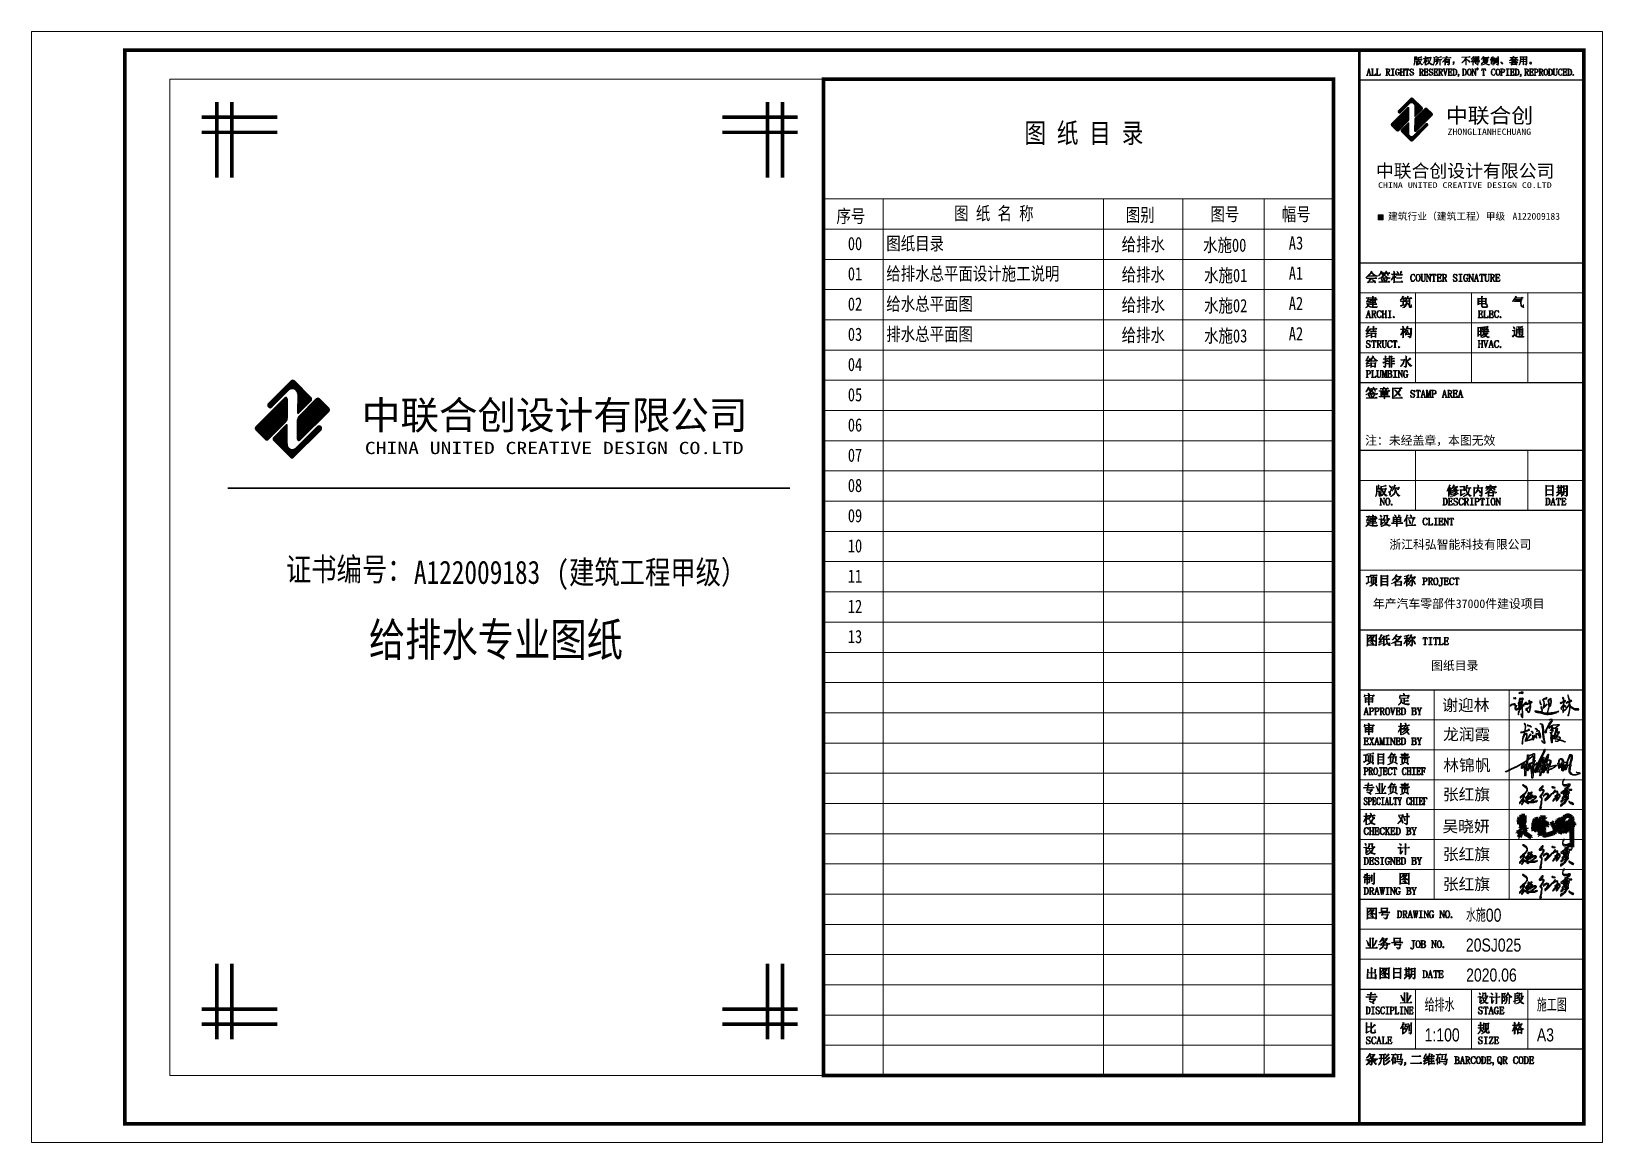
# Model space of a CAD drawing. Header units: millimetres. Extents: x 53009415 to 54059915, y 20499171 to 20796171.
# Drawn here: x 53009415 to 53219415, y 20499171 to 20647671 of the extents above; entities that cross this region are included whole.
import ezdxf

# ---------------------------------------------------------------- set-up
doc = ezdxf.new("R2010")
doc.units = ezdxf.units.MM
doc.header["$LTSCALE"] = 1000
for name, color, linetype, lineweight in [('color#515251ff', 7, 'Continuous', 100), ('color#565556ff', 7, 'Continuous', 100), ('color#5d5d5bff', 7, 'Continuous', 100), ('color#606061ff', 7, 'Continuous', 100), ('color#636363ff', 7, 'Continuous', 100), ('color#6d6d70ff', 7, 'Continuous', 100), ('color#707070ff', 7, 'Continuous', 100), ('color#747472ff', 7, 'Continuous', 100), ('color#88888aff', 7, 'Continuous', 100), ('color#8c8b8bff', 7, 'Continuous', 100), ('color#a4a4a4ff', 7, 'Continuous', 100), ('color#b1b1b1ff', 7, 'Continuous', 100), ('color#c3c2c4ff', 7, 'Continuous', 100), ('color#e2e4e3ff', 7, 'Continuous', 100), ('color#eff0e9ff', 7, 'Continuous', 100), ('color#f5f5f3ff', 7, 'Continuous', 100), ('color#f7f7f9ff', 7, 'Continuous', 100), ('color#f8f9f5ff', 7, 'Continuous', 100), ('color#faf9f9ff', 7, 'Continuous', 100), ('color#fafbf8ff', 7, 'Continuous', 100), ('color#fcfcfaff', 7, 'Continuous', 100), ('color#ffffffff', 7, 'Continuous', 100), ('PUB_TITLE', 7, 'Continuous', 20), ('文字', 7, 'Continuous', 20)]:
    doc.layers.add(name, color=color, linetype=linetype, lineweight=lineweight)
doc.layers.add('PUB_TEXT', color=7, linetype='Continuous')
doc.layers.add('图框', color=144, linetype='Continuous')
doc.styles.add('-黑体', font='simhei.ttf', dxfattribs={"width": 0.8})
doc.styles.add('HZST', font='')
doc.styles.add('图标黑体', font='simhei.ttf', dxfattribs={"width": 0.7})
doc.styles.add('图签文字', font='hztxt_e.shx', dxfattribs={"width": 0.8, "height": 350, "bigfont": 'hzdx.shx'})
doc.styles.add('宋体', font='')
doc.styles.get('HZST').set_extended_font_data('SimSun')
doc.styles.get('宋体').set_extended_font_data('宋体')

msp = doc.modelspace()

# ---------------------------------------------------------------- texts
at = {"layer": 'PUB_TEXT', "style": '-黑体', "width": 0.8}
for s, height, p in [('图 纸 目 录', 2651.25, (53142137.829, 20632771.342)), ('序号', 1767.5, (53117015.385, 20622106.309)), ('图 纸 名 称', 1767.5, (53132755.585, 20622473.716)), ('图别', 1767.5, (53155699.31, 20622270.579)), ('图号', 1767.5, (53167001.728, 20622363.893)), ('幅号', 1767.5, (53176548.104, 20622363.893)), ('00', 1767.5, (53118533.491, 20618436.23)), ('图纸目录', 1767.5, (53123675.724, 20618454.53)), ('给排水', 1767.5, (53155134.368, 20618327.987)), ('水施00', 1767.5, (53166018.559, 20618225.166)), ('A3', 1767.5, (53177474.968, 20618520.188)), ('01', 1767.5, (53118533.491, 20614396.23)), ('给排水总平面设计施工说明', 1767.5, (53123675.724, 20614414.53)), ('给排水', 1767.5, (53155134.368, 20614287.987)), ('水施01', 1767.5, (53166154.379, 20614185.166)), ('A1', 1767.5, (53177474.968, 20614480.188)), ('02', 1767.5, (53118533.491, 20610356.23)), ('给水总平面图', 1767.5, (53123675.724, 20610374.53)), ('给排水', 1767.5, (53155134.368, 20610247.987)), ('水施02', 1767.5, (53166154.379, 20610145.166)), ('A2', 1767.5, (53177474.968, 20610440.188)), ('03', 1767.5, (53118533.491, 20606316.23)), ('排水总平面图', 1767.5, (53123675.724, 20606334.53)), ('给排水', 1767.5, (53155134.368, 20606207.987)), ('水施03', 1767.5, (53166154.379, 20606105.166)), ('A2', 1767.5, (53177474.968, 20606400.188)), ('04', 1767.5, (53118533.491, 20602276.23)), ('05', 1767.5, (53118533.491, 20598236.23)), ('06', 1767.5, (53118533.491, 20594196.23)), ('07', 1767.5, (53118533.491, 20590156.23)), ('08', 1767.5, (53118533.491, 20586116.23)), ('09', 1767.5, (53118533.491, 20582076.23)), ('10', 1767.5, (53118533.491, 20578036.23)), ('11', 1767.5, (53118533.491, 20573996.23)), ('12', 1767.5, (53118533.491, 20569956.23)), ('13', 1767.5, (53118533.491, 20565916.23))]:
    msp.add_text(s, height=height, dxfattribs=at).set_placement(p)
at = {"layer": 'PUB_TEXT', "style": 'HZST'}
for s, height, p in [('注：未经盖章，本图无效', 1159.81804, (53187685.381, 20592420.9)), ('浙江科弘智能科技有限公司', 1159.81804, (53190915.594, 20578522.378)), ('年产汽车零部件37000件建设项目', 1159.81804, (53188716.517, 20570606.394)), ('图纸目录', 1159.818, (53196491.43, 20562330.774))]:
    msp.add_text(s, height=height, dxfattribs=at).set_placement(p)
at = {"layer": 'PUB_TITLE', "style": '宋体'}
for s, height, p in [('中联合创设计有限公司', 3780, (53053572.938, 20594495.58)), ('谢迎林', 1544.5718, (53197976.737, 20556859.723, -5102780)), ('龙润霞', 1544.5718, (53198090.001, 20552953.006)), ('林锦帆', 1544.5718, (53198121.05, 20548822.984, -5102780)), ('张红旗', 1544.5718, (53198068.816, 20544934.614)), ('吴晓妍', 1544.5718, (53198016.22, 20540659.726)), ('张红旗', 1544.5718, (53198068.816, 20536934.614)), ('张红旗', 1544.5718, (53198068.816, 20532934.614))]:
    msp.add_text(s, height=height, dxfattribs=at).set_placement(p)
at = {"layer": 'PUB_TITLE', "style": '宋体', "width": 1.3}
msp.add_text('CHINA UNITED CREATIVE DESIGN CO.LTD', height=1635.46744, dxfattribs=at).set_placement((53053983.926, 20591186.909))
at = {"layer": 'PUB_TITLE', "color": 30, "style": '图签文字', "width": 0.8}
for s, p in [('水施00', (53201151.904, 20528689.733)), ('20SJ025', (53201151.904, 20524689.733)), ('2020.06', (53201180.182, 20520685.622)), ('给排水', (53195633.655, 20516685.622)), ('施工图', (53210633.655, 20516685.622)), ('1:100', (53195633.655, 20512685.622)), ('A3', (53210633.655, 20512685.622))]:
    msp.add_text(s, height=1750, dxfattribs=at).set_placement(p)
at = {"layer": '文字', "style": '-黑体', "width": 0.8}
for s, height, p in [('证书编号： ', 3102.72, (53043430.714, 20574235.176)), ('A122009183', 3102.72, (53060537.401, 20573838.978)), ('(建筑工程甲级）', 3102.72, (53079579.941, 20573838.978)), ('给排水专业图纸', 4444, (53054525.231, 20564167.606))]:
    msp.add_text(s, height=height, dxfattribs=at).set_placement(p)

# ---------------------------------------------------------------- blocks, each defined once
blk = doc.blocks.new('中联合创')
h = blk.add_hatch()
h.set_pattern_fill('ANSI31', color=140, scale=50, angle=359.98)
h.set_pattern_definition([(44.98, (-59145.75, -52060.4), (-56.107005, 56.14619), [])])
h.paths.add_polyline_path([(96680, -294568, 0.4142136), (95973, -294568), (90944, -299594, 0.4142136), (90943, -300333, 0.4142225), (91681, -300333), (95378, -296639, -0.6694398), (97426, -297493), (97410, -301633, 0.6694398), (97581, -301704), (100345, -298942, 0.4142136), (100345, -298235)])
h.paths.add_polyline_path([(95099, -298522, 0.6694398), (94587, -298309), (88195, -304696, 0.4142136), (88195, -305403), (90242, -307452, 0.4142136), (90949, -307452), (94731, -303673, 0.1980067), (95082, -302829)])
h = blk.add_hatch()
h.set_pattern_fill('ANSI31', color=152, scale=50)
h.set_pattern_definition([(45, (-59145.75, -52060.4), (-56.1266, 56.1266), [])])
h.paths.add_polyline_path([(102244, -298550, 0.4142136), (101537, -298550), (97756, -302329, 0.1980067), (97404, -303173), (97388, -307480, 0.6694398), (97900, -307693), (104291, -301306, 0.4142136), (104291, -300599)])
h.paths.add_polyline_path([(95076, -304369, 0.6694398), (94906, -304298), (92142, -307060, 0.4142136), (92142, -307767), (95806, -311434, 0.4142136), (96514, -311434), (102532, -305420, 0.4142136), (102532, -304681, 0.4142225), (101794, -304680), (97109, -309363, -0.6694398), (95061, -308509)])
at = {"color": 140}
for p, q in [((94587, -298309), (88195, -304696)), ((95973, -294568), (90944, -299594)), ((95378, -296639), (91681, -300333)), ((95099, -298522), (95082, -302829)), ((96680, -294568), (100345, -298235)), ((97426, -297493), (97410, -301633)), ((100345, -298942), (97581, -301704)), ((88195, -305403), (90242, -307452)), ((90943, -300333), (90943, -300333)), ((90949, -307452), (94731, -303673))]:
    blk.add_line(p, q, dxfattribs=at)
at = {"color": 152}
for p, q in [((101537, -298550), (97756, -302329)), ((104291, -300599), (102244, -298550)), ((92142, -307060), (94906, -304298)), ((95061, -308509), (95076, -304369)), ((96514, -311434), (102532, -305420)), ((97109, -309363), (101794, -304680)), ((97388, -307480), (97404, -303173)), ((97900, -307693), (104291, -301306)), ((101543, -305669), (101543, -305669)), ((95806, -311434), (92142, -307767))]:
    blk.add_line(p, q, dxfattribs=at)
at = {"color": 140}
for centre, radius, start, end in [((91313, -299963), 522, 134.98059, 224.98059), ((94799, -298521), 300, 359.780885, 134.98059), ((96226, -297488), 1200, 359.780885, 134.98059), ((96326, -294921), 500, 44.98059, 134.98059), ((99991, -298589), 500, 314.98059, 44.98059), ((88549, -305050), 500, 134.98059, 224.98059), ((91313, -299964), 522, 224.98059, 314.98059), ((93882, -302824), 1200, 314.98059, 359.780885), ((97510, -301633), 100, 179.780885, 314.98059), ((90596, -307098), 500, 224.98059, 314.98059)]:
    blk.add_arc(centre, radius, start, end, dxfattribs=at)
at = {"color": 152}
for centre, radius, start, end in [((101891, -298904), 500, 44.98059, 134.98059), ((94976, -304369), 100, 359.780885, 134.98059), ((98604, -303178), 1200, 134.98059, 179.780885), ((102163, -305050), 522, 44.98059, 134.98059), ((102163, -305050), 522, 314.98059, 44.98059), ((103938, -300952), 500, 314.98059, 44.98059), ((92495, -307413), 500, 134.98059, 224.98059), ((96261, -308514), 1200, 179.780885, 314.98059), ((96160, -311081), 500, 224.98059, 314.98059), ((97688, -307481), 300, 179.780885, 314.98059)]:
    blk.add_arc(centre, radius, start, end, dxfattribs=at)
at = {"layer": 'PUB_TITLE', "style": '图标黑体'}
for s, height, width, p in [('中联合创', 6000, 1.06, (109801, -304400)), ('ZHONGLIANHECHUANG', 2500, 1.15, (110471, -309084))]:
    blk.add_text(s, height=height, dxfattribs=dict(at, width=width)).set_placement(p)
blk = doc.blocks.new('2015AACI_TQ_A3')
at = {"layer": 'PUB_TITLE'}
h = blk.add_hatch(color=256, dxfattribs=at)
h.paths.add_polyline_path([(-282, 28024), (-291, 28027), (-298, 28040), (-291, 28049), (-282, 28053), (-273, 28049), (-266, 28040), (-273, 28027)])
h.paths.add_polyline_path([(-389, 28197), (-436, 28197), (-436, 28191), (-430, 28191), (-392, 28191), (-373, 28188), (-354, 28172), (-348, 28163), (-345, 28141), (-342, 28112), (-342, 28087), (-348, 28065), (-357, 28049), (-370, 28037), (-395, 28030), (-430, 28030), (-436, 28030), (-436, 28024), (-392, 28024), (-380, 28027), (-357, 28034), (-342, 28046), (-332, 28062), (-326, 28087), (-323, 28115), (-326, 28134), (-332, 28160), (-342, 28175), (-345, 28182), (-367, 28194)])
h.paths.add_polyline_path([(-430, 28191), (-424, 28188), (-420, 28182), (-420, 28040), (-424, 28034), (-430, 28030), (-395, 28030), (-402, 28034), (-405, 28040), (-405, 28182), (-402, 28188), (-392, 28191)], flags=17)
h.paths.add_polyline_path([(-464, 28197), (-562, 28197), (-562, 28191), (-556, 28191), (-496, 28191), (-474, 28185), (-474, 28182), (-458, 28160), (-452, 28163)])
h.paths.add_polyline_path([(-556, 28191), (-549, 28188), (-549, 28182), (-549, 28040), (-549, 28034), (-556, 28030), (-524, 28030), (-531, 28034), (-534, 28040), (-534, 28115), (-502, 28115), (-534, 28122), (-534, 28182), (-531, 28188), (-524, 28191), (-496, 28191)])
h.paths.add_polyline_path([(-477, 28147), (-483, 28147), (-483, 28141), (-490, 28125), (-502, 28122), (-534, 28122), (-502, 28115), (-490, 28109), (-483, 28093), (-483, 28087), (-477, 28087)])
h.paths.add_polyline_path([(-455, 28065), (-458, 28059), (-471, 28040), (-474, 28037), (-496, 28030), (-524, 28030), (-556, 28030), (-562, 28030), (-562, 28024), (-461, 28024), (-452, 28065)])
h.paths.add_polyline_path([(-587, 28197), (-594, 28194), (-600, 28194), (-628, 28191), (-622, 28191), (-600, 28182), (-597, 28175), (-584, 28153), (-578, 28153)])
h.paths.add_polyline_path([(-625, 28197), (-634, 28197), (-656, 28191), (-672, 28172), (-682, 28160), (-688, 28137), (-691, 28109), (-688, 28084), (-682, 28062), (-672, 28043), (-653, 28027), (-628, 28030), (-647, 28037), (-663, 28053), (-666, 28062), (-669, 28084), (-672, 28112), (-672, 28125), (-669, 28147), (-660, 28169), (-647, 28185), (-628, 28191), (-600, 28194), (-612, 28197)])
h.paths.add_polyline_path([(-584, 28075), (-587, 28062), (-600, 28043), (-606, 28037), (-628, 28030), (-653, 28027), (-628, 28024), (-619, 28024), (-597, 28037), (-587, 28049), (-578, 28071)])
h.paths.add_polyline_path([(-779, 28197), (-823, 28197), (-823, 28191), (-817, 28191), (-811, 28188), (-808, 28182), (-808, 28065), (-808, 28053), (-795, 28034), (-785, 28027), (-760, 28030), (-782, 28040), (-785, 28043), (-792, 28065), (-792, 28182), (-789, 28188), (-782, 28191), (-779, 28191)])
h.paths.add_polyline_path([(-704, 28197), (-738, 28197), (-738, 28191), (-732, 28191), (-726, 28188), (-726, 28182), (-726, 28065), (-726, 28062), (-735, 28040), (-738, 28040), (-760, 28030), (-785, 28027), (-763, 28024), (-754, 28024), (-732, 28037), (-726, 28043), (-719, 28065), (-719, 28182), (-716, 28188), (-710, 28191), (-704, 28191)])
h.paths.add_polyline_path([(-902, 28197), (-946, 28197), (-946, 28191), (-940, 28191), (-902, 28191), (-883, 28188), (-867, 28172), (-861, 28163), (-855, 28141), (-852, 28112), (-855, 28087), (-858, 28065), (-867, 28049), (-883, 28037), (-905, 28030), (-940, 28030), (-946, 28030), (-946, 28024), (-905, 28024), (-892, 28027), (-870, 28034), (-852, 28046), (-842, 28062), (-836, 28087), (-836, 28115), (-836, 28134), (-842, 28160), (-852, 28175), (-858, 28182), (-877, 28194)])
h.paths.add_polyline_path([(-940, 28191), (-933, 28188), (-933, 28182), (-933, 28040), (-933, 28034), (-940, 28030), (-905, 28030), (-915, 28034), (-918, 28040), (-918, 28182), (-911, 28188), (-902, 28191)], flags=17)
h.paths.add_polyline_path([(-1015, 28197), (-1018, 28197), (-1040, 28191), (-1056, 28175), (-1066, 28160), (-1072, 28137), (-1072, 28112), (-1072, 28090), (-1066, 28068), (-1056, 28046), (-1037, 28030), (-1015, 28030), (-1028, 28030), (-1044, 28049), (-1050, 28062), (-1053, 28084), (-1056, 28112), (-1053, 28128), (-1050, 28153), (-1044, 28172), (-1037, 28185), (-1015, 28191), (-996, 28194)])
h.paths.add_polyline_path([(-996, 28194), (-1015, 28191), (-1003, 28188), (-987, 28169), (-984, 28163), (-981, 28141), (-977, 28112), (-981, 28090), (-984, 28065), (-990, 28049), (-996, 28037), (-1015, 28030), (-1037, 28030), (-1015, 28024), (-993, 28030), (-977, 28046), (-968, 28062), (-962, 28084), (-962, 28112), (-962, 28128), (-968, 28153), (-974, 28172), (-977, 28175)])
h.paths.add_polyline_path([(-1144, 28197), (-1201, 28197), (-1201, 28191), (-1195, 28191), (-1151, 28191), (-1144, 28191), (-1122, 28182), (-1122, 28178), (-1116, 28153), (-1116, 28147), (-1125, 28125), (-1147, 28119), (-1169, 28119), (-1128, 28112), (-1106, 28125), (-1103, 28131), (-1097, 28156), (-1097, 28166), (-1110, 28188), (-1119, 28191)])
h.paths.add_polyline_path([(-1195, 28191), (-1188, 28188), (-1185, 28182), (-1185, 28040), (-1188, 28034), (-1195, 28030), (-1201, 28030), (-1201, 28024), (-1157, 28024), (-1157, 28030), (-1163, 28030), (-1169, 28034), (-1169, 28040), (-1169, 28112), (-1151, 28112), (-1132, 28112), (-1128, 28112), (-1169, 28119), (-1169, 28182), (-1169, 28188), (-1160, 28191), (-1151, 28191)])
h.paths.add_polyline_path([(-1132, 28112), (-1151, 28112), (-1116, 28024), (-1088, 28024), (-1088, 28030), (-1094, 28030), (-1097, 28034), (-1103, 28040)])
h.paths.add_polyline_path([(-1270, 28197), (-1330, 28197), (-1330, 28191), (-1327, 28191), (-1276, 28191), (-1267, 28191), (-1245, 28182), (-1242, 28175), (-1239, 28150), (-1239, 28141), (-1248, 28122), (-1251, 28119), (-1273, 28112), (-1298, 28112), (-1254, 28106), (-1232, 28119), (-1226, 28128), (-1220, 28153), (-1220, 28166), (-1232, 28185), (-1245, 28191)])
h.paths.add_polyline_path([(-1327, 28191), (-1317, 28188), (-1314, 28182), (-1314, 28040), (-1317, 28034), (-1324, 28030), (-1330, 28030), (-1330, 28024), (-1283, 28024), (-1283, 28030), (-1289, 28030), (-1295, 28034), (-1298, 28040), (-1298, 28106), (-1267, 28106), (-1254, 28106), (-1298, 28112), (-1298, 28182), (-1298, 28188), (-1289, 28191), (-1276, 28191)])
h.paths.add_polyline_path([(-1358, 28197), (-1456, 28197), (-1456, 28191), (-1453, 28191), (-1390, 28191), (-1371, 28185), (-1368, 28182), (-1352, 28160), (-1349, 28163)])
h.paths.add_polyline_path([(-1453, 28191), (-1446, 28188), (-1443, 28182), (-1443, 28040), (-1446, 28034), (-1453, 28030), (-1418, 28030), (-1424, 28034), (-1427, 28040), (-1427, 28115), (-1399, 28115), (-1427, 28122), (-1427, 28182), (-1424, 28188), (-1418, 28191), (-1390, 28191)])
h.paths.add_polyline_path([(-1374, 28147), (-1380, 28147), (-1380, 28141), (-1383, 28125), (-1399, 28122), (-1427, 28122), (-1399, 28115), (-1383, 28109), (-1380, 28093), (-1380, 28087), (-1374, 28087)])
h.paths.add_polyline_path([(-1349, 28065), (-1352, 28059), (-1368, 28040), (-1371, 28037), (-1393, 28030), (-1418, 28030), (-1453, 28030), (-1456, 28030), (-1456, 28024), (-1355, 28024), (-1346, 28065)])
h.paths.add_polyline_path([(-1528, 28197), (-1585, 28197), (-1585, 28191), (-1579, 28191), (-1534, 28191), (-1528, 28191), (-1506, 28182), (-1503, 28178), (-1497, 28153), (-1500, 28147), (-1509, 28125), (-1531, 28119), (-1553, 28119), (-1512, 28112), (-1490, 28125), (-1484, 28131), (-1481, 28156), (-1481, 28166), (-1494, 28188), (-1503, 28191)])
h.paths.add_polyline_path([(-1579, 28191), (-1572, 28188), (-1569, 28182), (-1569, 28040), (-1572, 28034), (-1579, 28030), (-1585, 28030), (-1585, 28024), (-1541, 28024), (-1541, 28030), (-1547, 28030), (-1553, 28034), (-1553, 28040), (-1553, 28112), (-1534, 28112), (-1516, 28112), (-1512, 28112), (-1553, 28119), (-1553, 28182), (-1553, 28188), (-1544, 28191), (-1534, 28191)])
h.paths.add_polyline_path([(-1516, 28112), (-1534, 28112), (-1497, 28024), (-1472, 28024), (-1472, 28030), (-1475, 28030), (-1481, 28034), (-1487, 28040)])
h.paths.add_polyline_path([(-1689, 28056), (-1698, 28053), (-1701, 28043), (-1695, 28030), (-1686, 28021), (-1692, 28008), (-1708, 27996), (-1701, 27993), (-1698, 27993), (-1679, 28008), (-1679, 28012), (-1673, 28037), (-1676, 28049)])
h.paths.add_polyline_path([(-1796, 28197), (-1843, 28197), (-1843, 28191), (-1837, 28191), (-1799, 28191), (-1780, 28188), (-1761, 28172), (-1755, 28163), (-1748, 28141), (-1748, 28112), (-1748, 28087), (-1755, 28065), (-1764, 28049), (-1777, 28037), (-1802, 28030), (-1837, 28030), (-1843, 28030), (-1843, 28024), (-1799, 28024), (-1786, 28027), (-1764, 28034), (-1748, 28046), (-1739, 28062), (-1733, 28087), (-1730, 28115), (-1730, 28134), (-1736, 28160), (-1748, 28175), (-1752, 28182), (-1774, 28194)])
h.paths.add_polyline_path([(-1837, 28191), (-1830, 28188), (-1827, 28182), (-1827, 28040), (-1830, 28034), (-1837, 28030), (-1802, 28030), (-1808, 28034), (-1811, 28040), (-1811, 28182), (-1808, 28188), (-1799, 28191)], flags=17)
h.paths.add_polyline_path([(-1871, 28197), (-1969, 28197), (-1969, 28191), (-1962, 28191), (-1903, 28191), (-1881, 28185), (-1877, 28182), (-1865, 28160), (-1859, 28163)])
h.paths.add_polyline_path([(-1962, 28191), (-1956, 28188), (-1953, 28182), (-1953, 28040), (-1956, 28034), (-1962, 28030), (-1931, 28030), (-1934, 28034), (-1937, 28040), (-1937, 28115), (-1909, 28115), (-1937, 28122), (-1937, 28182), (-1934, 28188), (-1931, 28191), (-1903, 28191)])
h.paths.add_polyline_path([(-1884, 28147), (-1890, 28147), (-1890, 28141), (-1893, 28125), (-1909, 28122), (-1937, 28122), (-1909, 28115), (-1893, 28109), (-1890, 28093), (-1890, 28087), (-1884, 28087)])
h.paths.add_polyline_path([(-1862, 28065), (-1865, 28059), (-1877, 28040), (-1881, 28037), (-1903, 28030), (-1931, 28030), (-1962, 28030), (-1969, 28030), (-1969, 28024), (-1868, 28024), (-1855, 28065)])
h.paths.add_polyline_path([(-2000, 28197), (-2079, 28197), (-2079, 28191), (-2057, 28191), (-2051, 28188), (-2047, 28182), (-2047, 28040), (-2051, 28034), (-2057, 28030), (-2079, 28030), (-2079, 28024), (-2000, 28024), (-2000, 28030), (-2022, 28030), (-2029, 28034), (-2032, 28040), (-2032, 28182), (-2029, 28188), (-2022, 28191), (-2000, 28191)])
h.paths.add_polyline_path([(-2167, 28197), (-2227, 28197), (-2227, 28191), (-2221, 28191), (-2170, 28191), (-2161, 28191), (-2142, 28182), (-2139, 28175), (-2132, 28150), (-2132, 28141), (-2142, 28122), (-2148, 28119), (-2170, 28112), (-2195, 28112), (-2148, 28106), (-2129, 28119), (-2120, 28128), (-2114, 28153), (-2117, 28166), (-2129, 28185), (-2142, 28191)])
h.paths.add_polyline_path([(-2221, 28191), (-2211, 28188), (-2211, 28182), (-2211, 28040), (-2211, 28034), (-2221, 28030), (-2227, 28030), (-2227, 28024), (-2180, 28024), (-2180, 28030), (-2186, 28030), (-2192, 28034), (-2195, 28040), (-2195, 28106), (-2164, 28106), (-2148, 28106), (-2195, 28112), (-2195, 28182), (-2192, 28188), (-2186, 28191), (-2170, 28191)])
h.paths.add_polyline_path([(-2296, 28197), (-2318, 28191), (-2334, 28175), (-2343, 28160), (-2350, 28137), (-2350, 28112), (-2350, 28090), (-2343, 28068), (-2334, 28046), (-2315, 28030), (-2296, 28030), (-2305, 28030), (-2321, 28049), (-2328, 28062), (-2331, 28084), (-2334, 28112), (-2334, 28128), (-2331, 28153), (-2324, 28172), (-2315, 28185), (-2296, 28191), (-2274, 28194)])
h.paths.add_polyline_path([(-2274, 28194), (-2296, 28191), (-2280, 28188), (-2265, 28169), (-2265, 28163), (-2258, 28141), (-2258, 28112), (-2258, 28090), (-2261, 28065), (-2268, 28049), (-2274, 28037), (-2296, 28030), (-2315, 28030), (-2296, 28024), (-2293, 28024), (-2271, 28030), (-2255, 28046), (-2249, 28062), (-2243, 28084), (-2239, 28112), (-2239, 28128), (-2246, 28153), (-2255, 28172), (-2255, 28175)])
h.paths.add_polyline_path([(-2378, 28197), (-2384, 28194), (-2390, 28194), (-2419, 28191), (-2412, 28191), (-2390, 28182), (-2384, 28175), (-2375, 28153), (-2368, 28153)])
h.paths.add_polyline_path([(-2416, 28197), (-2425, 28197), (-2447, 28191), (-2463, 28172), (-2472, 28160), (-2479, 28137), (-2479, 28109), (-2479, 28084), (-2472, 28062), (-2463, 28043), (-2460, 28043), (-2444, 28027), (-2419, 28030), (-2438, 28037), (-2453, 28053), (-2457, 28062), (-2460, 28084), (-2463, 28112), (-2463, 28125), (-2457, 28147), (-2450, 28169), (-2438, 28185), (-2419, 28191), (-2390, 28194), (-2400, 28197)])
h.paths.add_polyline_path([(-2375, 28075), (-2378, 28062), (-2390, 28043), (-2397, 28037), (-2419, 28030), (-2444, 28027), (-2419, 28024), (-2406, 28024), (-2387, 28037), (-2378, 28049), (-2368, 28071)])
h.paths.add_polyline_path([(-2633, 28197), (-2699, 28191), (-2661, 28191), (-2642, 28185), (-2639, 28182), (-2630, 28156), (-2623, 28160)])
h.paths.add_polyline_path([(-2633, 28197), (-2727, 28197), (-2737, 28160), (-2730, 28156), (-2727, 28166), (-2718, 28185), (-2699, 28191)])
h.paths.add_polyline_path([(-2699, 28191), (-2689, 28188), (-2689, 28182), (-2689, 28040), (-2689, 28034), (-2699, 28030), (-2705, 28030), (-2705, 28024), (-2655, 28024), (-2655, 28030), (-2664, 28030), (-2671, 28034), (-2674, 28040), (-2674, 28178), (-2671, 28188), (-2661, 28191)])
h.paths.add_polyline_path([(-2840, 28226), (-2850, 28222), (-2853, 28213), (-2847, 28204), (-2837, 28194), (-2844, 28182), (-2856, 28169), (-2853, 28163), (-2847, 28166), (-2831, 28182), (-2828, 28185), (-2822, 28207), (-2828, 28219)])
h.paths.add_polyline_path([(-2872, 28197), (-2913, 28197), (-2913, 28191), (-2907, 28191), (-2897, 28188), (-2897, 28182), (-2897, 28065), (-2894, 28024), (-2891, 28024), (-2891, 28182), (-2888, 28188), (-2881, 28191), (-2872, 28191)])
h.paths.add_polyline_path([(-2966, 28197), (-2998, 28197), (-2998, 28191), (-2992, 28191), (-2982, 28188), (-2979, 28182), (-2973, 28175), (-2894, 28024), (-2897, 28065)])
h.paths.add_polyline_path([(-2979, 28182), (-2979, 28040), (-2982, 28034), (-2988, 28030), (-2998, 28030), (-2998, 28024), (-2957, 28024), (-2957, 28030), (-2966, 28030), (-2973, 28034), (-2973, 28040), (-2973, 28175)], flags=17)
h.paths.add_polyline_path([(-3061, 28197), (-3064, 28197), (-3086, 28191), (-3102, 28175), (-3108, 28160), (-3117, 28137), (-3117, 28112), (-3117, 28090), (-3111, 28068), (-3102, 28046), (-3083, 28030), (-3061, 28030), (-3073, 28030), (-3089, 28049), (-3095, 28062), (-3099, 28084), (-3099, 28112), (-3099, 28128), (-3095, 28153), (-3089, 28172), (-3083, 28185), (-3061, 28191), (-3042, 28194)])
h.paths.add_polyline_path([(-3042, 28194), (-3061, 28191), (-3048, 28188), (-3032, 28169), (-3029, 28163), (-3026, 28141), (-3023, 28112), (-3026, 28090), (-3029, 28065), (-3036, 28049), (-3042, 28037), (-3061, 28030), (-3083, 28030), (-3061, 28024), (-3039, 28030), (-3023, 28046), (-3014, 28062), (-3007, 28084), (-3007, 28112), (-3007, 28128), (-3014, 28153), (-3020, 28172), (-3023, 28175)])
h.paths.add_polyline_path([(-3202, 28197), (-3246, 28197), (-3246, 28191), (-3243, 28191), (-3202, 28191), (-3184, 28188), (-3168, 28172), (-3161, 28163), (-3155, 28141), (-3155, 28112), (-3155, 28087), (-3161, 28065), (-3168, 28049), (-3184, 28037), (-3206, 28030), (-3243, 28030), (-3246, 28030), (-3246, 28024), (-3206, 28024), (-3193, 28027), (-3171, 28034), (-3155, 28046), (-3146, 28062), (-3139, 28087), (-3136, 28115), (-3136, 28134), (-3143, 28160), (-3155, 28175), (-3158, 28182), (-3180, 28194)])
h.paths.add_polyline_path([(-3243, 28191), (-3237, 28188), (-3234, 28182), (-3234, 28040), (-3237, 28034), (-3243, 28030), (-3206, 28030), (-3215, 28034), (-3218, 28040), (-3218, 28182), (-3215, 28188), (-3202, 28191)], flags=17)
h.paths.add_polyline_path([(-3350, 28056), (-3360, 28053), (-3366, 28043), (-3357, 28030), (-3350, 28021), (-3353, 28008), (-3369, 27996), (-3366, 27993), (-3360, 27993), (-3341, 28008), (-3341, 28012), (-3335, 28037), (-3338, 28049)])
h.paths.add_polyline_path([(-3457, 28197), (-3505, 28197), (-3505, 28191), (-3498, 28191), (-3460, 28191), (-3442, 28188), (-3423, 28172), (-3416, 28163), (-3410, 28141), (-3410, 28112), (-3410, 28087), (-3416, 28065), (-3426, 28049), (-3438, 28037), (-3464, 28030), (-3498, 28030), (-3505, 28030), (-3505, 28024), (-3460, 28024), (-3448, 28027), (-3426, 28034), (-3410, 28046), (-3401, 28062), (-3394, 28087), (-3391, 28115), (-3394, 28134), (-3398, 28160), (-3410, 28175), (-3413, 28182), (-3435, 28194)])
h.paths.add_polyline_path([(-3498, 28191), (-3492, 28188), (-3489, 28182), (-3489, 28040), (-3492, 28034), (-3498, 28030), (-3464, 28030), (-3470, 28034), (-3473, 28040), (-3473, 28182), (-3470, 28188), (-3460, 28191)], flags=17)
h.paths.add_polyline_path([(-3533, 28197), (-3630, 28197), (-3630, 28191), (-3624, 28191), (-3564, 28191), (-3542, 28185), (-3542, 28182), (-3527, 28160), (-3520, 28163)])
h.paths.add_polyline_path([(-3624, 28191), (-3618, 28188), (-3618, 28182), (-3618, 28040), (-3618, 28034), (-3624, 28030), (-3593, 28030), (-3599, 28034), (-3599, 28040), (-3599, 28115), (-3571, 28115), (-3599, 28122), (-3599, 28182), (-3599, 28188), (-3593, 28191), (-3564, 28191)])
h.paths.add_polyline_path([(-3545, 28147), (-3552, 28147), (-3552, 28141), (-3558, 28125), (-3571, 28122), (-3599, 28122), (-3571, 28115), (-3558, 28109), (-3552, 28093), (-3552, 28087), (-3545, 28087)])
h.paths.add_polyline_path([(-3523, 28065), (-3527, 28059), (-3539, 28040), (-3542, 28037), (-3564, 28030), (-3593, 28030), (-3624, 28030), (-3630, 28030), (-3630, 28024), (-3530, 28024), (-3517, 28065)])
h.paths.add_polyline_path([(-3646, 28197), (-3681, 28197), (-3681, 28191), (-3678, 28191), (-3671, 28188), (-3671, 28175), (-3700, 28065), (-3703, 28065), (-3709, 28024), (-3703, 28024), (-3662, 28175), (-3656, 28188), (-3649, 28191), (-3646, 28191)])
h.paths.add_polyline_path([(-3719, 28197), (-3763, 28197), (-3763, 28191), (-3756, 28191), (-3750, 28188), (-3747, 28175), (-3709, 28024), (-3703, 28065), (-3731, 28178), (-3731, 28188), (-3725, 28191), (-3719, 28191)])
h.paths.add_polyline_path([(-3829, 28197), (-3885, 28197), (-3885, 28191), (-3879, 28191), (-3835, 28191), (-3829, 28191), (-3807, 28182), (-3807, 28178), (-3800, 28153), (-3800, 28147), (-3810, 28125), (-3832, 28119), (-3854, 28119), (-3813, 28112), (-3791, 28125), (-3788, 28131), (-3781, 28156), (-3781, 28166), (-3794, 28188), (-3803, 28191)])
h.paths.add_polyline_path([(-3879, 28191), (-3873, 28188), (-3870, 28182), (-3870, 28040), (-3873, 28034), (-3879, 28030), (-3885, 28030), (-3885, 28024), (-3841, 28024), (-3841, 28030), (-3848, 28030), (-3854, 28034), (-3854, 28040), (-3854, 28112), (-3835, 28112), (-3816, 28112), (-3813, 28112), (-3854, 28119), (-3854, 28182), (-3854, 28188), (-3848, 28191), (-3835, 28191)])
h.paths.add_polyline_path([(-3816, 28112), (-3835, 28112), (-3800, 28024), (-3772, 28024), (-3772, 28030), (-3778, 28030), (-3781, 28034), (-3788, 28040)])
h.paths.add_polyline_path([(-3917, 28197), (-4014, 28197), (-4014, 28191), (-4008, 28191), (-3948, 28191), (-3926, 28185), (-3923, 28182), (-3910, 28160), (-3904, 28163)])
h.paths.add_polyline_path([(-4008, 28191), (-4002, 28188), (-3999, 28182), (-3999, 28040), (-4002, 28034), (-4008, 28030), (-3973, 28030), (-3980, 28034), (-3983, 28040), (-3983, 28115), (-3955, 28115), (-3983, 28122), (-3983, 28182), (-3980, 28188), (-3973, 28191), (-3948, 28191)])
h.paths.add_polyline_path([(-3929, 28147), (-3936, 28147), (-3936, 28141), (-3939, 28125), (-3955, 28122), (-3983, 28122), (-3955, 28115), (-3939, 28109), (-3936, 28093), (-3936, 28087), (-3929, 28087)])
h.paths.add_polyline_path([(-3907, 28065), (-3910, 28059), (-3923, 28040), (-3926, 28037), (-3948, 28030), (-3973, 28030), (-4008, 28030), (-4014, 28030), (-4014, 28024), (-3914, 28024), (-3901, 28065)])
h.paths.add_polyline_path([(-4090, 28197), (-4106, 28197), (-4124, 28185), (-4131, 28178), (-4137, 28156), (-4137, 28147), (-4128, 28128), (-4115, 28119), (-4090, 28106), (-4077, 28103), (-4058, 28087), (-4052, 28068), (-4052, 28062), (-4058, 28040), (-4062, 28037), (-4084, 28030), (-4102, 28027), (-4087, 28024), (-4068, 28027), (-4049, 28037), (-4043, 28046), (-4036, 28068), (-4036, 28078), (-4046, 28100), (-4058, 28109), (-4080, 28122), (-4099, 28131), (-4118, 28141), (-4121, 28160), (-4115, 28182), (-4112, 28185), (-4090, 28191), (-4071, 28194)])
h.paths.add_polyline_path([(-4046, 28197), (-4052, 28194), (-4058, 28191), (-4065, 28185), (-4062, 28178), (-4049, 28156), (-4043, 28156)], flags=17)
h.paths.add_polyline_path([(-4071, 28194), (-4090, 28191), (-4087, 28191), (-4065, 28185), (-4058, 28191)], flags=17)
h.paths.add_polyline_path([(-4134, 28075), (-4140, 28071), (-4131, 28024), (-4124, 28027), (-4118, 28030), (-4112, 28040), (-4121, 28049)])
h.paths.add_polyline_path([(-4112, 28040), (-4118, 28030), (-4102, 28027), (-4084, 28030), (-4090, 28030)], flags=17)
h.paths.add_polyline_path([(-4172, 28197), (-4269, 28197), (-4269, 28191), (-4266, 28191), (-4203, 28191), (-4181, 28185), (-4181, 28182), (-4165, 28160), (-4162, 28163)])
h.paths.add_polyline_path([(-4266, 28191), (-4257, 28188), (-4257, 28182), (-4257, 28040), (-4257, 28034), (-4263, 28030), (-4231, 28030), (-4238, 28034), (-4241, 28040), (-4241, 28115), (-4209, 28115), (-4241, 28122), (-4241, 28182), (-4238, 28188), (-4231, 28191), (-4203, 28191)])
h.paths.add_polyline_path([(-4184, 28147), (-4191, 28147), (-4191, 28141), (-4197, 28125), (-4209, 28122), (-4241, 28122), (-4209, 28115), (-4197, 28109), (-4191, 28093), (-4191, 28087), (-4184, 28087)])
h.paths.add_polyline_path([(-4162, 28065), (-4165, 28059), (-4178, 28040), (-4181, 28037), (-4203, 28030), (-4231, 28030), (-4263, 28030), (-4269, 28030), (-4269, 28024), (-4169, 28024), (-4159, 28065)])
h.paths.add_polyline_path([(-4342, 28197), (-4395, 28197), (-4395, 28191), (-4392, 28191), (-4348, 28191), (-4342, 28191), (-4320, 28182), (-4316, 28178), (-4310, 28153), (-4310, 28147), (-4320, 28125), (-4323, 28125), (-4345, 28119), (-4367, 28119), (-4323, 28112), (-4304, 28125), (-4298, 28131), (-4291, 28156), (-4294, 28166), (-4304, 28188), (-4316, 28191)])
h.paths.add_polyline_path([(-4392, 28191), (-4386, 28188), (-4383, 28182), (-4383, 28040), (-4386, 28034), (-4392, 28030), (-4395, 28030), (-4395, 28024), (-4351, 28024), (-4351, 28030), (-4357, 28030), (-4364, 28034), (-4367, 28040), (-4367, 28112), (-4345, 28112), (-4329, 28112), (-4323, 28112), (-4367, 28119), (-4367, 28182), (-4364, 28188), (-4357, 28191), (-4348, 28191)])
h.paths.add_polyline_path([(-4329, 28112), (-4345, 28112), (-4310, 28024), (-4282, 28024), (-4282, 28030), (-4288, 28030), (-4294, 28034), (-4298, 28040)])
h.paths.add_polyline_path([(-4600, 28197), (-4615, 28197), (-4637, 28185), (-4641, 28178), (-4647, 28156), (-4647, 28147), (-4637, 28128), (-4628, 28119), (-4600, 28106), (-4590, 28103), (-4571, 28087), (-4562, 28068), (-4562, 28062), (-4571, 28040), (-4575, 28037), (-4597, 28030), (-4615, 28027), (-4597, 28024), (-4578, 28027), (-4559, 28037), (-4552, 28046), (-4549, 28068), (-4549, 28078), (-4559, 28100), (-4571, 28109), (-4593, 28122), (-4612, 28131), (-4628, 28141), (-4634, 28160), (-4628, 28182), (-4625, 28185), (-4600, 28191), (-4581, 28194)])
h.paths.add_polyline_path([(-4559, 28197), (-4562, 28194), (-4568, 28191), (-4578, 28185), (-4571, 28178), (-4559, 28156), (-4556, 28156)], flags=17)
h.paths.add_polyline_path([(-4581, 28194), (-4600, 28191), (-4578, 28185), (-4568, 28191)], flags=17)
h.paths.add_polyline_path([(-4644, 28075), (-4650, 28071), (-4641, 28024), (-4634, 28027), (-4628, 28030), (-4625, 28040), (-4634, 28049)])
h.paths.add_polyline_path([(-4625, 28040), (-4628, 28030), (-4615, 28027), (-4597, 28030), (-4603, 28030)], flags=17)
h.paths.add_polyline_path([(-4678, 28197), (-4744, 28191), (-4707, 28191), (-4688, 28185), (-4685, 28182), (-4675, 28156), (-4669, 28160)])
h.paths.add_polyline_path([(-4678, 28197), (-4773, 28197), (-4782, 28160), (-4776, 28156), (-4773, 28166), (-4763, 28185), (-4744, 28191)])
h.paths.add_polyline_path([(-4744, 28191), (-4735, 28188), (-4735, 28182), (-4735, 28040), (-4735, 28034), (-4744, 28030), (-4751, 28030), (-4751, 28024), (-4700, 28024), (-4700, 28030), (-4710, 28030), (-4716, 28034), (-4719, 28040), (-4719, 28178), (-4716, 28188), (-4707, 28191)])
h.paths.add_polyline_path([(-4795, 28197), (-4839, 28197), (-4839, 28191), (-4833, 28191), (-4826, 28188), (-4823, 28182), (-4823, 28119), (-4883, 28119), (-4823, 28112), (-4823, 28040), (-4826, 28034), (-4833, 28030), (-4839, 28030), (-4839, 28024), (-4795, 28024), (-4795, 28030), (-4798, 28030), (-4804, 28034), (-4807, 28040), (-4807, 28182), (-4804, 28188), (-4798, 28191), (-4795, 28191)])
h.paths.add_polyline_path([(-4870, 28197), (-4911, 28197), (-4911, 28191), (-4908, 28191), (-4902, 28188), (-4899, 28182), (-4899, 28040), (-4902, 28034), (-4908, 28030), (-4911, 28030), (-4911, 28024), (-4870, 28024), (-4870, 28030), (-4873, 28030), (-4880, 28034), (-4883, 28040), (-4883, 28112), (-4823, 28112), (-4883, 28119), (-4883, 28182), (-4880, 28188), (-4873, 28191), (-4870, 28191)])
h.paths.add_polyline_path([(-4946, 28197), (-4949, 28194), (-4955, 28191), (-4980, 28191), (-4977, 28191), (-4958, 28182), (-4952, 28175), (-4943, 28150), (-4936, 28153)])
h.paths.add_polyline_path([(-4980, 28197), (-4984, 28197), (-5006, 28191), (-5021, 28172), (-5028, 28156), (-5034, 28134), (-5037, 28109), (-5037, 28097), (-5034, 28071), (-5025, 28049), (-5018, 28043), (-5002, 28027), (-4977, 28030), (-4996, 28034), (-5009, 28056), (-5012, 28062), (-5018, 28084), (-5018, 28109), (-5018, 28128), (-5015, 28153), (-5006, 28172), (-4999, 28185), (-4980, 28191), (-4955, 28191), (-4965, 28194)])
h.paths.add_polyline_path([(-4921, 28100), (-4971, 28100), (-4971, 28093), (-4965, 28093), (-4955, 28090), (-4955, 28084), (-4955, 28046), (-4940, 28037), (-4936, 28034), (-4936, 28084), (-4933, 28090), (-4927, 28093), (-4921, 28093)])
h.paths.add_polyline_path([(-4955, 28046), (-4962, 28034), (-4977, 28030), (-5002, 28027), (-4980, 28024), (-4965, 28024), (-4952, 28034), (-4949, 28037), (-4940, 28037)])
h.paths.add_polyline_path([(-5069, 28197), (-5147, 28197), (-5147, 28191), (-5125, 28191), (-5119, 28188), (-5116, 28182), (-5116, 28040), (-5119, 28034), (-5125, 28030), (-5147, 28030), (-5147, 28024), (-5069, 28024), (-5069, 28030), (-5091, 28030), (-5097, 28034), (-5100, 28040), (-5100, 28182), (-5097, 28188), (-5091, 28191), (-5069, 28191)])
h.paths.add_polyline_path([(-5235, 28197), (-5292, 28197), (-5292, 28191), (-5286, 28191), (-5242, 28191), (-5235, 28191), (-5213, 28182), (-5210, 28178), (-5204, 28153), (-5207, 28147), (-5216, 28125), (-5239, 28119), (-5261, 28119), (-5220, 28112), (-5198, 28125), (-5194, 28131), (-5188, 28156), (-5188, 28166), (-5201, 28188), (-5210, 28191)])
h.paths.add_polyline_path([(-5286, 28191), (-5279, 28188), (-5276, 28182), (-5276, 28040), (-5279, 28034), (-5286, 28030), (-5292, 28030), (-5292, 28024), (-5248, 28024), (-5248, 28030), (-5254, 28030), (-5261, 28034), (-5261, 28040), (-5261, 28112), (-5242, 28112), (-5223, 28112), (-5220, 28112), (-5261, 28119), (-5261, 28182), (-5261, 28188), (-5251, 28191), (-5242, 28191)])
h.paths.add_polyline_path([(-5223, 28112), (-5242, 28112), (-5204, 28024), (-5179, 28024), (-5179, 28030), (-5182, 28030), (-5188, 28034), (-5194, 28040)])
h.paths.add_polyline_path([(-5500, 28197), (-5547, 28197), (-5547, 28191), (-5541, 28191), (-5534, 28188), (-5531, 28182), (-5531, 28040), (-5534, 28034), (-5541, 28030), (-5506, 28030), (-5512, 28034), (-5515, 28040), (-5515, 28182), (-5512, 28188), (-5506, 28191), (-5500, 28191)])
h.paths.add_polyline_path([(-5440, 28065), (-5443, 28059), (-5456, 28040), (-5459, 28040), (-5481, 28030), (-5506, 28030), (-5541, 28030), (-5547, 28030), (-5547, 28024), (-5446, 28024), (-5437, 28065)])
h.paths.add_polyline_path([(-5629, 28197), (-5676, 28197), (-5676, 28191), (-5670, 28191), (-5663, 28188), (-5660, 28182), (-5660, 28040), (-5663, 28034), (-5670, 28030), (-5635, 28030), (-5641, 28034), (-5644, 28040), (-5644, 28182), (-5641, 28188), (-5635, 28191), (-5629, 28191)])
h.paths.add_polyline_path([(-5569, 28065), (-5572, 28059), (-5585, 28040), (-5607, 28030), (-5635, 28030), (-5670, 28030), (-5676, 28030), (-5676, 28024), (-5572, 28024), (-5563, 28065)])
h.paths.add_polyline_path([(-5742, 28200), (-5758, 28197), (-5751, 28178), (-5733, 28097), (-5774, 28097), (-5733, 28090), (-5720, 28046), (-5720, 28034), (-5726, 28030), (-5733, 28030), (-5733, 28024), (-5689, 28024), (-5689, 28030), (-5692, 28030), (-5698, 28034), (-5704, 28043)])
h.paths.add_polyline_path([(-5758, 28197), (-5796, 28043), (-5799, 28034), (-5808, 28030), (-5808, 28024), (-5774, 28024), (-5774, 28030), (-5777, 28030), (-5786, 28037), (-5786, 28053), (-5777, 28090), (-5733, 28090), (-5774, 28097), (-5751, 28178)])
h.paths.add_polyline_path([(-1434, 28380), (-1449, 28367), (-1453, 28351), (-1446, 28333), (-1434, 28336), (-1446, 28351), (-1437, 28367), (-1418, 28370), (-1415, 28377)])
h.paths.add_polyline_path([(-1415, 28377), (-1418, 28370), (-1405, 28355), (-1415, 28336), (-1434, 28336), (-1446, 28333), (-1427, 28323), (-1409, 28329), (-1399, 28345), (-1399, 28364)])
h.paths.add_polyline_path([(-1534, 28531), (-1544, 28518), (-1686, 28518), (-1519, 28518)])
h.paths.add_polyline_path([(-1701, 28528), (-1701, 28512), (-1698, 28487), (-1698, 28455), (-1610, 28458), (-1686, 28458), (-1686, 28512), (-1623, 28512), (-1610, 28512), (-1541, 28512), (-1519, 28518), (-1686, 28518)])
h.paths.add_polyline_path([(-1519, 28518), (-1541, 28512), (-1541, 28458), (-1610, 28458), (-1698, 28455), (-1623, 28452), (-1541, 28452), (-1541, 28399), (-1610, 28399), (-1541, 28392), (-1541, 28342), (-1550, 28329), (-1553, 28329), (-1582, 28323), (-1560, 28317), (-1550, 28301), (-1534, 28314), (-1528, 28336), (-1528, 28509)])
h.paths.add_polyline_path([(-1610, 28512), (-1623, 28512), (-1623, 28458), (-1686, 28458), (-1610, 28458)], flags=17)
h.paths.add_polyline_path([(-1698, 28455), (-1701, 28436), (-1701, 28408), (-1704, 28386), (-1708, 28367), (-1711, 28348), (-1720, 28326), (-1733, 28304), (-1730, 28301), (-1726, 28304), (-1711, 28323), (-1701, 28345), (-1692, 28367), (-1689, 28392), (-1623, 28392), (-1610, 28392), (-1541, 28392), (-1610, 28399), (-1689, 28399), (-1686, 28421), (-1686, 28452), (-1623, 28452)])
h.paths.add_polyline_path([(-1623, 28452), (-1623, 28399), (-1689, 28399), (-1610, 28399), (-1610, 28452), (-1541, 28452)], flags=17)
h.paths.add_polyline_path([(-1610, 28392), (-1623, 28392), (-1623, 28386), (-1623, 28367), (-1623, 28342), (-1623, 28311), (-1607, 28317), (-1607, 28333), (-1610, 28358)], flags=17)
h.paths.add_polyline_path([(-1582, 28329), (-1582, 28323), (-1553, 28329)], flags=17)
h.paths.add_polyline_path([(-1887, 28537), (-1890, 28521), (-1900, 28503), (-1884, 28503), (-1871, 28518), (-1862, 28525)])
h.paths.add_polyline_path([(-1789, 28515), (-1802, 28503), (-1884, 28503), (-1900, 28503), (-1972, 28503), (-1966, 28493), (-1940, 28496), (-1903, 28496), (-1846, 28496), (-1770, 28496)])
h.paths.add_polyline_path([(-1846, 28496), (-1903, 28496), (-1849, 28496), (-1840, 28477), (-1821, 28458), (-1818, 28452), (-1799, 28440), (-1777, 28427), (-1758, 28440), (-1758, 28443), (-1780, 28449), (-1805, 28458), (-1811, 28462), (-1830, 28477)])
h.paths.add_polyline_path([(-1903, 28496), (-1906, 28493), (-1922, 28471), (-1937, 28455), (-1922, 28455), (-1922, 28367), (-1909, 28367), (-1909, 28389), (-1805, 28389), (-1909, 28396), (-1909, 28418), (-1815, 28418), (-1909, 28424), (-1909, 28446), (-1818, 28446), (-1906, 28449), (-1922, 28455), (-1918, 28458), (-1903, 28474), (-1887, 28496), (-1849, 28496)])
h.paths.add_polyline_path([(-1833, 28462), (-1846, 28449), (-1906, 28449), (-1818, 28446)], flags=17)
h.paths.add_polyline_path([(-1937, 28455), (-1947, 28446), (-1966, 28433), (-1988, 28421), (-1988, 28418), (-1984, 28418), (-1962, 28427), (-1940, 28440), (-1922, 28455)])
h.paths.add_polyline_path([(-1833, 28436), (-1846, 28424), (-1909, 28424), (-1815, 28418)], flags=17)
h.paths.add_polyline_path([(-1821, 28405), (-1833, 28396), (-1909, 28396), (-1805, 28389)], flags=17)
h.paths.add_polyline_path([(-1783, 28383), (-1799, 28367), (-1909, 28367), (-1922, 28367), (-1988, 28367), (-1978, 28358), (-1953, 28361), (-1896, 28361), (-1871, 28361), (-1761, 28361)])
h.paths.add_polyline_path([(-1871, 28361), (-1896, 28361), (-1906, 28348), (-1922, 28333), (-1944, 28320), (-1931, 28301), (-1918, 28307), (-1890, 28314), (-1887, 28314), (-1865, 28317), (-1843, 28317), (-1925, 28320), (-1915, 28326), (-1896, 28342), (-1890, 28348)])
h.paths.add_polyline_path([(-1849, 28351), (-1849, 28348), (-1833, 28336), (-1818, 28323), (-1821, 28323), (-1837, 28323), (-1859, 28323), (-1887, 28320), (-1811, 28320), (-1799, 28304), (-1789, 28311), (-1789, 28314), (-1799, 28333), (-1802, 28333), (-1821, 28342)])
h.paths.add_polyline_path([(-1887, 28320), (-1925, 28320), (-1843, 28317), (-1811, 28320)])
h.paths.add_polyline_path([(-2227, 28380), (-2227, 28377), (-2221, 28374), (-2202, 28355), (-2189, 28339), (-2186, 28333), (-2173, 28323), (-2167, 28339), (-2173, 28355), (-2192, 28367), (-2202, 28374)])
h.paths.add_polyline_path([(-2299, 28534), (-2299, 28528), (-2299, 28503), (-2299, 28336), (-2309, 28323), (-2337, 28320), (-2315, 28314), (-2302, 28301), (-2290, 28311), (-2283, 28329), (-2283, 28518), (-2277, 28525)])
h.paths.add_polyline_path([(-2435, 28534), (-2435, 28525), (-2435, 28496), (-2435, 28481), (-2469, 28481), (-2422, 28481), (-2422, 28518), (-2416, 28525)])
h.paths.add_polyline_path([(-2472, 28512), (-2472, 28509), (-2479, 28487), (-2482, 28471), (-2494, 28449), (-2491, 28449), (-2485, 28455), (-2469, 28474), (-2435, 28474), (-2422, 28474), (-2372, 28474), (-2422, 28481), (-2469, 28481), (-2466, 28484), (-2453, 28503)])
h.paths.add_polyline_path([(-2343, 28496), (-2343, 28477), (-2343, 28452), (-2343, 28424), (-2343, 28405), (-2343, 28380), (-2343, 28361), (-2331, 28367), (-2331, 28389), (-2331, 28481), (-2321, 28487)])
h.paths.add_polyline_path([(-2387, 28493), (-2400, 28481), (-2422, 28481), (-2372, 28474)], flags=17)
h.paths.add_polyline_path([(-2422, 28474), (-2435, 28474), (-2435, 28446), (-2422, 28446)])
h.paths.add_polyline_path([(-2375, 28458), (-2387, 28446), (-2422, 28446), (-2435, 28446), (-2501, 28446), (-2491, 28436), (-2466, 28440), (-2435, 28440), (-2422, 28440), (-2356, 28440)])
h.paths.add_polyline_path([(-2422, 28440), (-2435, 28440), (-2435, 28411), (-2469, 28411), (-2422, 28411)])
h.paths.add_polyline_path([(-2384, 28424), (-2390, 28411), (-2422, 28411), (-2368, 28411)])
h.paths.add_polyline_path([(-2482, 28421), (-2482, 28402), (-2482, 28377), (-2482, 28355), (-2482, 28329), (-2469, 28336), (-2469, 28405), (-2435, 28405), (-2422, 28405), (-2387, 28405), (-2368, 28411), (-2422, 28411), (-2469, 28411)])
h.paths.add_polyline_path([(-2368, 28411), (-2387, 28405), (-2387, 28361), (-2394, 28351), (-2416, 28348), (-2406, 28345), (-2394, 28329), (-2384, 28336), (-2375, 28355), (-2375, 28405)], flags=17)
h.paths.add_polyline_path([(-2422, 28405), (-2435, 28405), (-2435, 28345), (-2435, 28329), (-2435, 28301), (-2422, 28307), (-2422, 28314), (-2422, 28339)])
h.paths.add_polyline_path([(-2416, 28351), (-2416, 28348), (-2394, 28351)], flags=16)
h.paths.add_polyline_path([(-2337, 28326), (-2337, 28320), (-2309, 28323), (-2312, 28323)], flags=17)
h.paths.add_polyline_path([(-2686, 28534), (-2693, 28518), (-2708, 28496), (-2715, 28487), (-2730, 28468), (-2749, 28452), (-2746, 28449), (-2743, 28452), (-2724, 28465), (-2705, 28481), (-2686, 28499), (-2535, 28499), (-2683, 28506), (-2677, 28515), (-2664, 28521)])
h.paths.add_polyline_path([(-2554, 28521), (-2570, 28506), (-2683, 28506), (-2535, 28499)], flags=17)
h.paths.add_polyline_path([(-2579, 28490), (-2589, 28477), (-2680, 28477), (-2560, 28474)], flags=17)
h.paths.add_polyline_path([(-2696, 28487), (-2696, 28468), (-2696, 28446), (-2680, 28449), (-2680, 28471), (-2586, 28471), (-2560, 28474), (-2680, 28477)])
h.paths.add_polyline_path([(-2560, 28474), (-2586, 28471), (-2586, 28449), (-2680, 28449), (-2696, 28446), (-2696, 28424), (-2696, 28402), (-2680, 28408), (-2680, 28411), (-2677, 28411), (-2570, 28411), (-2570, 28414), (-2680, 28418), (-2680, 28443), (-2586, 28443), (-2570, 28443), (-2570, 28468)])
h.paths.add_polyline_path([(-2570, 28443), (-2586, 28443), (-2586, 28418), (-2680, 28418), (-2570, 28414), (-2570, 28440)], flags=17)
h.paths.add_polyline_path([(-2570, 28411), (-2677, 28411), (-2586, 28411), (-2586, 28405)], flags=17)
h.paths.add_polyline_path([(-2677, 28411), (-2683, 28396), (-2696, 28374), (-2715, 28358), (-2733, 28339), (-2733, 28336), (-2730, 28336), (-2708, 28351), (-2689, 28367), (-2674, 28383), (-2671, 28386), (-2592, 28386), (-2667, 28392), (-2664, 28399), (-2655, 28402), (-2674, 28411), (-2586, 28411)])
h.paths.add_polyline_path([(-2582, 28402), (-2592, 28392), (-2667, 28392), (-2592, 28386), (-2595, 28383), (-2614, 28364), (-2633, 28351), (-2614, 28348), (-2595, 28364), (-2576, 28383), (-2567, 28386)])
h.paths.add_polyline_path([(-2671, 28386), (-2674, 28383), (-2658, 28361), (-2642, 28342), (-2655, 28336), (-2633, 28336), (-2611, 28323), (-2589, 28314), (-2567, 28307), (-2542, 28301), (-2523, 28317), (-2523, 28320), (-2529, 28320), (-2554, 28320), (-2579, 28326), (-2601, 28333), (-2620, 28342), (-2614, 28348), (-2633, 28351), (-2636, 28351), (-2652, 28367)])
h.paths.add_polyline_path([(-2655, 28336), (-2674, 28326), (-2696, 28320), (-2721, 28311), (-2749, 28304), (-2749, 28301), (-2746, 28301), (-2721, 28304), (-2699, 28307), (-2674, 28317), (-2652, 28323), (-2633, 28336)])
h.paths.add_polyline_path([(-2947, 28534), (-2957, 28521), (-2970, 28499), (-2973, 28496), (-2988, 28481), (-3010, 28462), (-3007, 28458), (-2995, 28465), (-2976, 28481), (-2966, 28490), (-2947, 28506), (-2929, 28518)])
h.paths.add_polyline_path([(-2815, 28528), (-2825, 28518), (-2897, 28518), (-2803, 28512)])
h.paths.add_polyline_path([(-2913, 28525), (-2910, 28506), (-2910, 28477), (-2897, 28484), (-2897, 28512), (-2825, 28512), (-2803, 28512), (-2897, 28518)])
h.paths.add_polyline_path([(-2803, 28512), (-2825, 28512), (-2825, 28484), (-2897, 28484), (-2910, 28477), (-2825, 28477), (-2825, 28449), (-2897, 28449), (-2825, 28443), (-2825, 28430), (-2809, 28436), (-2809, 28452), (-2809, 28474), (-2809, 28506)])
h.paths.add_polyline_path([(-2938, 28484), (-2941, 28481), (-2951, 28458), (-2960, 28446), (-2979, 28424), (-2970, 28418), (-2970, 28345), (-2970, 28326), (-2970, 28298), (-2957, 28307), (-2957, 28430), (-2951, 28440), (-2935, 28455), (-2919, 28471)])
h.paths.add_polyline_path([(-2910, 28477), (-2910, 28452), (-2913, 28430), (-2897, 28436), (-2897, 28443), (-2825, 28443), (-2897, 28449), (-2897, 28477), (-2825, 28477)])
h.paths.add_polyline_path([(-2803, 28430), (-2815, 28421), (-2932, 28421), (-2922, 28411), (-2897, 28414), (-2837, 28414), (-2822, 28414), (-2787, 28414)])
h.paths.add_polyline_path([(-2979, 28424), (-2995, 28405), (-3010, 28389), (-3010, 28383), (-3007, 28386), (-2988, 28402), (-2970, 28418)])
h.paths.add_polyline_path([(-2822, 28414), (-2837, 28414), (-2837, 28386), (-2822, 28386)])
h.paths.add_polyline_path([(-2796, 28399), (-2806, 28386), (-2822, 28386), (-2837, 28386), (-2944, 28386), (-2935, 28380), (-2910, 28383), (-2837, 28383), (-2822, 28383), (-2778, 28383)])
h.paths.add_polyline_path([(-2822, 28383), (-2837, 28383), (-2837, 28333), (-2840, 28323), (-2844, 28323), (-2856, 28314), (-2844, 28301), (-2831, 28307), (-2822, 28326)])
h.paths.add_polyline_path([(-2910, 28377), (-2910, 28374), (-2903, 28364), (-2894, 28345), (-2885, 28333), (-2878, 28342), (-2881, 28358), (-2885, 28361)])
h.paths.add_polyline_path([(-2875, 28326), (-2875, 28323), (-2856, 28314), (-2844, 28323)])
h.paths.add_polyline_path([(-3058, 28531), (-3073, 28515), (-3262, 28515), (-3253, 28506), (-3231, 28509), (-3152, 28509), (-3133, 28509), (-3036, 28509)])
h.paths.add_polyline_path([(-3133, 28509), (-3152, 28509), (-3161, 28487), (-3174, 28465), (-3187, 28443), (-3199, 28424), (-3212, 28411), (-3228, 28396), (-3246, 28377), (-3265, 28364), (-3262, 28361), (-3243, 28370), (-3224, 28386), (-3206, 28402), (-3190, 28418), (-3174, 28436), (-3158, 28458), (-3133, 28458), (-3152, 28471), (-3143, 28490)])
h.paths.add_polyline_path([(-3133, 28458), (-3158, 28458), (-3158, 28370), (-3158, 28355), (-3158, 28329), (-3158, 28304), (-3143, 28311), (-3143, 28329), (-3143, 28358), (-3143, 28452)])
h.paths.add_polyline_path([(-3121, 28452), (-3124, 28449), (-3108, 28436), (-3086, 28414), (-3073, 28399), (-3064, 28386), (-3058, 28377), (-3045, 28377), (-3048, 28399), (-3051, 28405), (-3067, 28414), (-3089, 28433)])
h.paths.add_polyline_path([(-3476, 28383), (-3492, 28383), (-3498, 28374), (-3498, 28364), (-3492, 28355), (-3479, 28351), (-3489, 28333), (-3501, 28320), (-3498, 28317), (-3479, 28329), (-3476, 28333), (-3467, 28355), (-3464, 28374)])
h.paths.add_polyline_path([(-3674, 28534), (-3678, 28521), (-3690, 28493), (-3671, 28493), (-3671, 28496), (-3659, 28518), (-3649, 28521)])
h.paths.add_polyline_path([(-3571, 28512), (-3586, 28493), (-3671, 28493), (-3690, 28493), (-3778, 28493), (-3769, 28487), (-3747, 28490), (-3690, 28490), (-3674, 28490), (-3549, 28490)])
h.paths.add_polyline_path([(-3674, 28490), (-3690, 28490), (-3703, 28468), (-3715, 28446), (-3608, 28446), (-3608, 28411), (-3700, 28411), (-3608, 28405), (-3608, 28374), (-3700, 28374), (-3608, 28367), (-3608, 28333), (-3618, 28323), (-3643, 28320), (-3627, 28314), (-3618, 28301), (-3605, 28307), (-3596, 28323), (-3596, 28443), (-3586, 28449), (-3696, 28452), (-3687, 28468)])
h.paths.add_polyline_path([(-3602, 28462), (-3612, 28452), (-3696, 28452), (-3586, 28449)], flags=17)
h.paths.add_polyline_path([(-3715, 28446), (-3731, 28430), (-3741, 28418), (-3759, 28399), (-3778, 28383), (-3775, 28380), (-3772, 28383), (-3753, 28396), (-3734, 28414), (-3715, 28430), (-3700, 28446), (-3608, 28446)])
h.paths.add_polyline_path([(-3700, 28446), (-3715, 28430), (-3715, 28418), (-3715, 28383), (-3715, 28351), (-3715, 28326), (-3715, 28311), (-3715, 28301), (-3700, 28311), (-3700, 28367), (-3608, 28367), (-3700, 28374), (-3700, 28405), (-3608, 28405), (-3700, 28411)], flags=17)
h.paths.add_polyline_path([(-3643, 28326), (-3643, 28320), (-3618, 28323)], flags=16)
h.paths.add_polyline_path([(-3826, 28534), (-3826, 28531), (-3838, 28525), (-3860, 28515), (-3895, 28506), (-3870, 28506), (-3838, 28512), (-3819, 28512), (-3807, 28512)])
h.paths.add_polyline_path([(-3936, 28531), (-3958, 28518), (-3967, 28515), (-3992, 28506), (-3989, 28499), (-3958, 28509), (-3936, 28512), (-3920, 28515)])
h.paths.add_polyline_path([(-4008, 28515), (-4008, 28499), (-4005, 28474), (-4005, 28443), (-4005, 28433), (-4005, 28408), (-4008, 28383), (-4011, 28364), (-4014, 28348), (-4024, 28323), (-4036, 28301), (-4033, 28301), (-4024, 28311), (-4011, 28329), (-4002, 28351), (-3995, 28374), (-3992, 28399), (-3945, 28399), (-3992, 28405), (-3992, 28455), (-3945, 28455), (-3923, 28455), (-3992, 28462), (-3992, 28499), (-3989, 28499), (-3992, 28506)])
h.paths.add_polyline_path([(-3910, 28515), (-3910, 28503), (-3907, 28481), (-3907, 28455), (-3907, 28430), (-3907, 28427), (-3910, 28402), (-3917, 28377), (-3926, 28358), (-3936, 28342), (-3948, 28320), (-3964, 28304), (-3961, 28301), (-3945, 28314), (-3929, 28333), (-3917, 28351), (-3907, 28370), (-3898, 28392), (-3895, 28418), (-3895, 28443), (-3854, 28443), (-3841, 28443), (-3800, 28443), (-3895, 28449), (-3895, 28503), (-3870, 28506), (-3895, 28506)])
h.paths.add_polyline_path([(-3939, 28471), (-3948, 28462), (-3992, 28462), (-3923, 28455)], flags=17)
h.paths.add_polyline_path([(-3816, 28462), (-3829, 28449), (-3895, 28449), (-3800, 28443)], flags=17)
h.paths.add_polyline_path([(-3923, 28455), (-3945, 28455), (-3945, 28405), (-3992, 28405), (-3945, 28399), (-3945, 28383), (-3929, 28389), (-3933, 28399), (-3933, 28421), (-3933, 28449)], flags=17)
h.paths.add_polyline_path([(-3841, 28443), (-3854, 28443), (-3854, 28358), (-3854, 28351), (-3854, 28329), (-3854, 28301), (-3838, 28311), (-3838, 28320), (-3841, 28342)], flags=17)
h.paths.add_polyline_path([(-4244, 28534), (-4244, 28521), (-4241, 28499), (-4241, 28474), (-4228, 28474), (-4228, 28515), (-4219, 28525)])
h.paths.add_polyline_path([(-4093, 28512), (-4102, 28503), (-4197, 28503), (-4187, 28493), (-4175, 28496), (-4077, 28499)])
h.paths.add_polyline_path([(-4077, 28499), (-4175, 28496), (-4099, 28496), (-4106, 28474), (-4112, 28449), (-4118, 28424), (-4128, 28405), (-4137, 28386), (-4124, 28377), (-4115, 28392), (-4106, 28414), (-4099, 28436), (-4093, 28465), (-4087, 28490)])
h.paths.add_polyline_path([(-4175, 28496), (-4175, 28493), (-4172, 28465), (-4165, 28440), (-4162, 28414), (-4153, 28392), (-4147, 28374), (-4150, 28370), (-4137, 28364), (-4134, 28355), (-4118, 28339), (-4099, 28323), (-4077, 28307), (-4077, 28311), (-4055, 28320), (-4055, 28323), (-4068, 28329), (-4090, 28339), (-4109, 28351), (-4128, 28370), (-4124, 28377), (-4137, 28386), (-4143, 28399), (-4153, 28418), (-4159, 28443), (-4165, 28468), (-4169, 28496), (-4099, 28496)])
h.paths.add_polyline_path([(-4200, 28487), (-4213, 28474), (-4228, 28474), (-4241, 28474), (-4291, 28474), (-4285, 28465), (-4276, 28468), (-4244, 28468), (-4228, 28468), (-4181, 28468)])
h.paths.add_polyline_path([(-4228, 28468), (-4244, 28468), (-4244, 28465), (-4250, 28440), (-4228, 28433), (-4216, 28421), (-4203, 28402), (-4200, 28399), (-4191, 28399), (-4194, 28421), (-4203, 28427), (-4228, 28440)])
h.paths.add_polyline_path([(-4250, 28440), (-4260, 28414), (-4269, 28392), (-4279, 28370), (-4291, 28351), (-4288, 28348), (-4279, 28361), (-4266, 28380), (-4254, 28399), (-4241, 28424), (-4228, 28433)])
h.paths.add_polyline_path([(-4228, 28433), (-4241, 28424), (-4241, 28392), (-4241, 28367), (-4244, 28342), (-4244, 28320), (-4244, 28298), (-4228, 28307), (-4228, 28320), (-4228, 28339), (-4228, 28364), (-4228, 28396)])
h.paths.add_polyline_path([(-4150, 28370), (-4165, 28351), (-4181, 28336), (-4203, 28320), (-4222, 28304), (-4222, 28301), (-4216, 28304), (-4197, 28317), (-4175, 28329), (-4156, 28345), (-4137, 28364)])
h.paths.add_polyline_path([(-4490, 28534), (-4490, 28531), (-4490, 28512), (-4490, 28490), (-4490, 28455), (-4515, 28455), (-4477, 28455), (-4477, 28518), (-4468, 28525)])
h.paths.add_polyline_path([(-4342, 28528), (-4351, 28525), (-4367, 28515), (-4392, 28509), (-4423, 28499), (-4417, 28496), (-4386, 28503), (-4361, 28506), (-4348, 28509), (-4329, 28509)])
h.paths.add_polyline_path([(-4527, 28518), (-4527, 28503), (-4527, 28481), (-4527, 28449), (-4527, 28443), (-4527, 28414), (-4527, 28392), (-4530, 28370), (-4534, 28351), (-4537, 28326), (-4546, 28301), (-4543, 28301), (-4537, 28307), (-4527, 28329), (-4521, 28351), (-4515, 28374), (-4515, 28402), (-4477, 28402), (-4455, 28402), (-4515, 28408), (-4515, 28449), (-4442, 28449), (-4477, 28455), (-4515, 28455), (-4515, 28499), (-4505, 28506)])
h.paths.add_polyline_path([(-4439, 28509), (-4439, 28490), (-4436, 28465), (-4436, 28443), (-4439, 28421), (-4439, 28399), (-4445, 28374), (-4445, 28370), (-4452, 28345), (-4461, 28323), (-4471, 28304), (-4468, 28301), (-4461, 28311), (-4449, 28329), (-4439, 28348), (-4433, 28370), (-4427, 28392), (-4427, 28421), (-4423, 28449), (-4411, 28449), (-4408, 28449), (-4351, 28449), (-4326, 28449), (-4423, 28455), (-4423, 28493), (-4417, 28496), (-4423, 28499)])
h.paths.add_polyline_path([(-4458, 28468), (-4468, 28455), (-4477, 28455), (-4442, 28449)], flags=17)
h.paths.add_polyline_path([(-4342, 28465), (-4351, 28455), (-4423, 28455), (-4326, 28449)], flags=17)
h.paths.add_polyline_path([(-4326, 28449), (-4351, 28449), (-4351, 28440), (-4361, 28414), (-4370, 28392), (-4379, 28374), (-4364, 28374), (-4354, 28392), (-4345, 28418), (-4338, 28446)], flags=17)
h.paths.add_polyline_path([(-4408, 28449), (-4411, 28449), (-4408, 28427), (-4401, 28402), (-4395, 28380), (-4386, 28364), (-4392, 28355), (-4379, 28355), (-4367, 28339), (-4348, 28323), (-4332, 28307), (-4332, 28311), (-4310, 28320), (-4310, 28323), (-4313, 28323), (-4332, 28333), (-4354, 28345), (-4370, 28364), (-4364, 28374), (-4379, 28374), (-4383, 28380), (-4392, 28399), (-4401, 28421)])
h.paths.add_polyline_path([(-4471, 28418), (-4480, 28408), (-4515, 28408), (-4455, 28402)], flags=17)
h.paths.add_polyline_path([(-4455, 28402), (-4477, 28402), (-4477, 28320), (-4464, 28326), (-4464, 28342), (-4464, 28364), (-4464, 28396)], flags=17)
h.paths.add_polyline_path([(-4392, 28355), (-4411, 28336), (-4430, 28323), (-4449, 28307), (-4449, 28304), (-4436, 28311), (-4414, 28323), (-4395, 28336), (-4379, 28355)], flags=17)
blk.add_hatch(color=256, dxfattribs=at).paths.add_polyline_path([(-5367, 24166), (-5367, 24301), (-5502, 24301), (-5502, 24166)])
h = blk.add_hatch(color=256, dxfattribs=at)
h.paths.add_polyline_path([(-2255, 22709), (-2365, 22709), (-2365, 22699), (-2359, 22699), (-2290, 22699), (-2268, 22693), (-2265, 22690), (-2249, 22668), (-2243, 22671)])
h.paths.add_polyline_path([(-2359, 22699), (-2353, 22699), (-2350, 22693), (-2350, 22533), (-2353, 22526), (-2359, 22523), (-2321, 22523), (-2328, 22526), (-2331, 22533), (-2331, 22618), (-2299, 22618), (-2331, 22624), (-2331, 22693), (-2328, 22699), (-2321, 22699), (-2290, 22699)])
h.paths.add_polyline_path([(-2271, 22652), (-2277, 22652), (-2277, 22646), (-2283, 22630), (-2299, 22624), (-2331, 22624), (-2299, 22618), (-2283, 22611), (-2277, 22592), (-2277, 22586), (-2271, 22586)])
h.paths.add_polyline_path([(-2246, 22564), (-2249, 22555), (-2265, 22536), (-2268, 22533), (-2293, 22523), (-2321, 22523), (-2359, 22523), (-2365, 22523), (-2365, 22517), (-2252, 22517), (-2239, 22561)])
h.paths.add_polyline_path([(-2444, 22709), (-2507, 22709), (-2507, 22699), (-2497, 22699), (-2450, 22699), (-2444, 22699), (-2419, 22690), (-2416, 22687), (-2409, 22662), (-2409, 22652), (-2422, 22630), (-2422, 22627), (-2447, 22621), (-2472, 22621), (-2425, 22615), (-2403, 22630), (-2397, 22637), (-2390, 22662), (-2390, 22674), (-2403, 22696), (-2416, 22703)])
h.paths.add_polyline_path([(-2497, 22699), (-2491, 22699), (-2491, 22693), (-2491, 22533), (-2491, 22526), (-2497, 22523), (-2507, 22523), (-2507, 22517), (-2457, 22517), (-2457, 22523), (-2463, 22523), (-2469, 22526), (-2472, 22533), (-2472, 22615), (-2450, 22615), (-2431, 22615), (-2425, 22615), (-2472, 22621), (-2472, 22693), (-2469, 22699), (-2463, 22699), (-2450, 22699)])
h.paths.add_polyline_path([(-2431, 22615), (-2450, 22615), (-2409, 22517), (-2378, 22517), (-2378, 22523), (-2384, 22523), (-2390, 22526), (-2397, 22533)])
h.paths.add_polyline_path([(-2604, 22709), (-2652, 22709), (-2652, 22699), (-2649, 22699), (-2639, 22699), (-2636, 22693), (-2636, 22561), (-2636, 22545), (-2623, 22526), (-2614, 22520), (-2586, 22523), (-2611, 22533), (-2614, 22536), (-2620, 22561), (-2620, 22693), (-2617, 22699), (-2611, 22699), (-2604, 22699)])
h.paths.add_polyline_path([(-2523, 22709), (-2560, 22709), (-2560, 22699), (-2554, 22699), (-2548, 22699), (-2545, 22693), (-2545, 22564), (-2545, 22558), (-2557, 22536), (-2560, 22533), (-2586, 22523), (-2614, 22520), (-2589, 22517), (-2576, 22517), (-2554, 22530), (-2545, 22539), (-2538, 22564), (-2538, 22693), (-2535, 22699), (-2529, 22699), (-2523, 22699)])
h.paths.add_polyline_path([(-2677, 22709), (-2749, 22699), (-2708, 22699), (-2686, 22693), (-2683, 22693), (-2674, 22665), (-2667, 22665)])
h.paths.add_polyline_path([(-2677, 22709), (-2781, 22709), (-2790, 22665), (-2784, 22665), (-2781, 22674), (-2768, 22696), (-2749, 22699)])
h.paths.add_polyline_path([(-2749, 22699), (-2740, 22699), (-2740, 22690), (-2740, 22533), (-2740, 22526), (-2749, 22523), (-2759, 22523), (-2759, 22517), (-2702, 22517), (-2702, 22523), (-2711, 22523), (-2718, 22526), (-2721, 22533), (-2721, 22690), (-2721, 22699), (-2708, 22699)])
h.paths.add_polyline_path([(-2863, 22712), (-2881, 22709), (-2875, 22690), (-2853, 22596), (-2900, 22596), (-2853, 22589), (-2840, 22539), (-2840, 22526), (-2847, 22523), (-2853, 22523), (-2853, 22517), (-2806, 22517), (-2806, 22523), (-2809, 22523), (-2815, 22526), (-2822, 22536)])
h.paths.add_polyline_path([(-2881, 22709), (-2922, 22536), (-2929, 22526), (-2935, 22523), (-2938, 22523), (-2938, 22517), (-2897, 22517), (-2897, 22523), (-2900, 22523), (-2913, 22530), (-2913, 22545), (-2900, 22589), (-2853, 22589), (-2900, 22596), (-2875, 22690)])
h.paths.add_polyline_path([(-2944, 22709), (-2988, 22709), (-2988, 22699), (-2979, 22699), (-2973, 22699), (-2970, 22693), (-2970, 22561), (-2973, 22561), (-2970, 22517), (-2963, 22517), (-2963, 22693), (-2960, 22699), (-2954, 22699), (-2944, 22699)])
h.paths.add_polyline_path([(-3045, 22709), (-3083, 22709), (-3083, 22699), (-3073, 22699), (-3064, 22699), (-3064, 22693), (-3054, 22684), (-2970, 22517), (-2973, 22561)])
h.paths.add_polyline_path([(-3064, 22693), (-3064, 22533), (-3064, 22526), (-3073, 22523), (-3083, 22523), (-3083, 22517), (-3036, 22517), (-3036, 22523), (-3045, 22523), (-3051, 22526), (-3054, 22533), (-3054, 22684)], flags=17)
h.paths.add_polyline_path([(-3114, 22709), (-3121, 22706), (-3127, 22703), (-3152, 22703), (-3130, 22693), (-3124, 22684), (-3111, 22659), (-3105, 22659)])
h.paths.add_polyline_path([(-3152, 22709), (-3158, 22709), (-3180, 22703), (-3199, 22681), (-3209, 22665), (-3215, 22640), (-3218, 22611), (-3218, 22596), (-3212, 22570), (-3202, 22545), (-3196, 22536), (-3177, 22520), (-3152, 22523), (-3171, 22530), (-3187, 22548), (-3190, 22558), (-3196, 22583), (-3199, 22611), (-3196, 22633), (-3193, 22659), (-3184, 22681), (-3174, 22693), (-3152, 22703), (-3127, 22703), (-3139, 22706)])
h.paths.add_polyline_path([(-3089, 22602), (-3146, 22602), (-3146, 22596), (-3139, 22596), (-3127, 22592), (-3124, 22580), (-3124, 22542), (-3111, 22530), (-3108, 22526), (-3108, 22583), (-3105, 22592), (-3095, 22596), (-3089, 22596)])
h.paths.add_polyline_path([(-3124, 22542), (-3133, 22526), (-3152, 22523), (-3177, 22520), (-3152, 22517), (-3136, 22517), (-3124, 22526), (-3121, 22530), (-3111, 22530)])
h.paths.add_polyline_path([(-3253, 22709), (-3341, 22709), (-3341, 22699), (-3316, 22699), (-3306, 22699), (-3306, 22693), (-3306, 22533), (-3306, 22526), (-3316, 22523), (-3341, 22523), (-3341, 22517), (-3253, 22517), (-3253, 22523), (-3278, 22523), (-3284, 22526), (-3287, 22533), (-3287, 22693), (-3284, 22699), (-3278, 22699), (-3253, 22699)])
h.paths.add_polyline_path([(-3442, 22709), (-3460, 22709), (-3482, 22696), (-3489, 22687), (-3495, 22662), (-3495, 22655), (-3486, 22633), (-3470, 22624), (-3442, 22608), (-3429, 22602), (-3410, 22586), (-3401, 22567), (-3401, 22558), (-3410, 22533), (-3413, 22530), (-3438, 22523), (-3457, 22520), (-3438, 22517), (-3420, 22517), (-3398, 22530), (-3391, 22542), (-3385, 22567), (-3385, 22574), (-3394, 22599), (-3407, 22611), (-3435, 22624), (-3454, 22633), (-3473, 22646), (-3479, 22665), (-3473, 22690), (-3467, 22696), (-3442, 22703), (-3420, 22706)])
h.paths.add_polyline_path([(-3394, 22709), (-3401, 22706), (-3407, 22703), (-3416, 22693), (-3410, 22687), (-3398, 22662), (-3391, 22665)], flags=17)
h.paths.add_polyline_path([(-3420, 22706), (-3442, 22703), (-3416, 22693), (-3407, 22703)], flags=17)
h.paths.add_polyline_path([(-3492, 22574), (-3498, 22570), (-3489, 22517), (-3479, 22520), (-3473, 22523), (-3470, 22533), (-3479, 22545)])
h.paths.add_polyline_path([(-3470, 22533), (-3473, 22523), (-3457, 22520), (-3438, 22523), (-3445, 22523)], flags=17)
h.paths.add_polyline_path([(-3722, 22709), (-3785, 22709), (-3785, 22699), (-3778, 22699), (-3728, 22699), (-3722, 22699), (-3700, 22690), (-3696, 22687), (-3687, 22662), (-3690, 22652), (-3700, 22630), (-3703, 22627), (-3725, 22621), (-3750, 22621), (-3703, 22615), (-3681, 22630), (-3674, 22637), (-3668, 22662), (-3668, 22674), (-3681, 22696), (-3693, 22703)])
h.paths.add_polyline_path([(-3778, 22699), (-3772, 22699), (-3769, 22693), (-3769, 22533), (-3772, 22526), (-3778, 22523), (-3785, 22523), (-3785, 22517), (-3734, 22517), (-3734, 22523), (-3741, 22523), (-3747, 22526), (-3750, 22533), (-3750, 22615), (-3728, 22615), (-3709, 22615), (-3703, 22615), (-3750, 22621), (-3750, 22693), (-3747, 22699), (-3741, 22699), (-3728, 22699)])
h.paths.add_polyline_path([(-3709, 22615), (-3728, 22615), (-3687, 22517), (-3659, 22517), (-3659, 22523), (-3665, 22523), (-3668, 22526), (-3674, 22533)])
h.paths.add_polyline_path([(-3819, 22709), (-3926, 22709), (-3926, 22699), (-3920, 22699), (-3854, 22699), (-3832, 22693), (-3829, 22690), (-3813, 22668), (-3807, 22671)])
h.paths.add_polyline_path([(-3920, 22699), (-3914, 22699), (-3910, 22693), (-3910, 22533), (-3914, 22526), (-3920, 22523), (-3882, 22523), (-3892, 22526), (-3895, 22533), (-3895, 22618), (-3860, 22618), (-3895, 22624), (-3895, 22693), (-3892, 22699), (-3882, 22699), (-3854, 22699)])
h.paths.add_polyline_path([(-3835, 22652), (-3841, 22652), (-3841, 22646), (-3844, 22630), (-3860, 22624), (-3895, 22624), (-3860, 22618), (-3844, 22611), (-3841, 22592), (-3841, 22586), (-3835, 22586)])
h.paths.add_polyline_path([(-3810, 22564), (-3810, 22555), (-3826, 22536), (-3829, 22533), (-3854, 22523), (-3882, 22523), (-3920, 22523), (-3926, 22523), (-3926, 22517), (-3816, 22517), (-3803, 22561)])
h.paths.add_polyline_path([(-3955, 22709), (-4027, 22699), (-3986, 22699), (-3964, 22693), (-3951, 22665), (-3945, 22665)])
h.paths.add_polyline_path([(-3955, 22709), (-4062, 22709), (-4071, 22665), (-4065, 22665), (-4058, 22674), (-4049, 22696), (-4027, 22699)])
h.paths.add_polyline_path([(-4027, 22699), (-4017, 22699), (-4017, 22690), (-4017, 22533), (-4021, 22526), (-4027, 22523), (-4036, 22523), (-4036, 22517), (-3980, 22517), (-3980, 22523), (-3989, 22523), (-3995, 22526), (-3999, 22533), (-3999, 22690), (-3999, 22699), (-3986, 22699)])
h.paths.add_polyline_path([(-4080, 22709), (-4124, 22709), (-4124, 22699), (-4115, 22699), (-4109, 22699), (-4106, 22693), (-4106, 22561), (-4109, 22561), (-4106, 22517), (-4099, 22517), (-4099, 22693), (-4096, 22699), (-4090, 22699), (-4080, 22699)])
h.paths.add_polyline_path([(-4181, 22709), (-4219, 22709), (-4219, 22699), (-4209, 22699), (-4200, 22699), (-4200, 22693), (-4191, 22684), (-4106, 22517), (-4109, 22561)])
h.paths.add_polyline_path([(-4200, 22693), (-4200, 22533), (-4200, 22526), (-4209, 22523), (-4219, 22523), (-4219, 22517), (-4175, 22517), (-4175, 22523), (-4181, 22523), (-4187, 22526), (-4194, 22533), (-4194, 22684), (-4191, 22684)], flags=17)
h.paths.add_polyline_path([(-4310, 22709), (-4357, 22709), (-4357, 22699), (-4351, 22699), (-4345, 22699), (-4342, 22693), (-4342, 22561), (-4342, 22545), (-4326, 22526), (-4320, 22520), (-4291, 22523), (-4313, 22533), (-4316, 22536), (-4323, 22561), (-4323, 22693), (-4320, 22699), (-4313, 22699), (-4310, 22699)])
h.paths.add_polyline_path([(-4228, 22709), (-4266, 22709), (-4266, 22699), (-4260, 22699), (-4254, 22699), (-4250, 22693), (-4250, 22564), (-4250, 22558), (-4260, 22536), (-4266, 22533), (-4291, 22523), (-4320, 22520), (-4291, 22517), (-4282, 22517), (-4257, 22530), (-4250, 22539), (-4244, 22564), (-4244, 22693), (-4241, 22699), (-4235, 22699), (-4228, 22699)])
h.paths.add_polyline_path([(-4433, 22709), (-4458, 22703), (-4477, 22684), (-4483, 22668), (-4493, 22643), (-4493, 22615), (-4493, 22589), (-4486, 22564), (-4474, 22542), (-4455, 22523), (-4433, 22523), (-4442, 22523), (-4461, 22545), (-4468, 22558), (-4474, 22583), (-4474, 22615), (-4474, 22630), (-4471, 22659), (-4464, 22681), (-4455, 22693), (-4433, 22703), (-4408, 22703)])
h.paths.add_polyline_path([(-4408, 22703), (-4433, 22703), (-4414, 22699), (-4398, 22677), (-4395, 22671), (-4392, 22646), (-4389, 22615), (-4392, 22589), (-4395, 22561), (-4401, 22542), (-4411, 22533), (-4433, 22523), (-4455, 22523), (-4433, 22517), (-4430, 22517), (-4408, 22523), (-4389, 22542), (-4379, 22558), (-4373, 22583), (-4370, 22615), (-4370, 22633), (-4376, 22659), (-4386, 22681), (-4389, 22687)])
h.paths.add_polyline_path([(-4524, 22709), (-4530, 22706), (-4537, 22706), (-4568, 22703), (-4562, 22703), (-4540, 22693), (-4534, 22684), (-4521, 22659), (-4515, 22662)])
h.paths.add_polyline_path([(-4565, 22709), (-4575, 22709), (-4600, 22699), (-4619, 22681), (-4628, 22665), (-4634, 22640), (-4637, 22611), (-4634, 22583), (-4628, 22558), (-4619, 22539), (-4615, 22536), (-4597, 22520), (-4568, 22523), (-4590, 22530), (-4606, 22548), (-4609, 22558), (-4615, 22583), (-4619, 22615), (-4615, 22627), (-4612, 22655), (-4603, 22677), (-4590, 22696), (-4568, 22703), (-4537, 22706), (-4549, 22709)])
h.paths.add_polyline_path([(-4521, 22574), (-4524, 22561), (-4540, 22539), (-4546, 22533), (-4568, 22523), (-4597, 22520), (-4568, 22517), (-4556, 22517), (-4534, 22530), (-4524, 22542), (-4515, 22567)])
h.paths.add_polyline_path([(-5087, 22791), (-5084, 22775), (-5084, 22744), (-5084, 22709), (-5065, 22709), (-5065, 22766), (-5053, 22775)])
h.paths.add_polyline_path([(-4895, 22791), (-4895, 22788), (-4902, 22762), (-4914, 22731), (-4930, 22693), (-4921, 22693), (-4908, 22712), (-4892, 22740), (-4877, 22769), (-4864, 22775)])
h.paths.add_polyline_path([(-4996, 22784), (-4999, 22781), (-4984, 22750), (-4974, 22722), (-4971, 22718), (-4958, 22712), (-4955, 22740), (-4968, 22756)])
h.paths.add_polyline_path([(-5025, 22728), (-5040, 22709), (-5065, 22709), (-5084, 22709), (-5147, 22709), (-5135, 22699), (-5122, 22703), (-5087, 22703), (-5065, 22703), (-4999, 22703)])
h.paths.add_polyline_path([(-4870, 22709), (-4886, 22693), (-4921, 22693), (-4930, 22693), (-5021, 22693), (-5012, 22681), (-4977, 22684), (-4845, 22684)])
h.paths.add_polyline_path([(-5065, 22703), (-5087, 22703), (-5094, 22674), (-5103, 22643), (-5084, 22640), (-5084, 22605), (-5084, 22570), (-5084, 22539), (-5084, 22508), (-5087, 22479), (-5065, 22492), (-5065, 22511), (-5065, 22533), (-5065, 22567), (-5065, 22611), (-5065, 22662), (-5065, 22668)])
h.paths.add_polyline_path([(-5065, 22668), (-5065, 22662), (-5056, 22652), (-5040, 22624), (-5025, 22621), (-5028, 22646), (-5034, 22652)])
h.paths.add_polyline_path([(-5103, 22643), (-5116, 22615), (-5132, 22586), (-5150, 22558), (-5144, 22555), (-5141, 22558), (-5122, 22580), (-5103, 22608), (-5084, 22640)])
h.paths.add_polyline_path([(-4886, 22627), (-4902, 22611), (-5009, 22611), (-4996, 22602), (-4984, 22605), (-4864, 22605)])
h.paths.add_polyline_path([(-4861, 22530), (-4880, 22511), (-5047, 22511), (-5034, 22498), (-5002, 22501), (-4836, 22501)])
h.paths.add_polyline_path([(-5289, 22791), (-5292, 22788), (-5301, 22759), (-5311, 22728), (-5327, 22699), (-5323, 22696), (-5314, 22709), (-5292, 22734), (-5267, 22734), (-5261, 22734), (-5185, 22734), (-5289, 22744), (-5283, 22753), (-5264, 22775)])
h.paths.add_polyline_path([(-5421, 22791), (-5424, 22781), (-5434, 22753), (-5449, 22725), (-5453, 22718), (-5471, 22690), (-5487, 22668), (-5484, 22665), (-5475, 22674), (-5453, 22696), (-5443, 22709), (-5424, 22734), (-5408, 22734), (-5402, 22734), (-5323, 22734), (-5418, 22744), (-5415, 22750), (-5393, 22772)])
h.paths.add_polyline_path([(-5207, 22759), (-5226, 22744), (-5289, 22744), (-5185, 22734)], flags=17)
h.paths.add_polyline_path([(-5346, 22759), (-5361, 22744), (-5418, 22744), (-5323, 22734)], flags=17)
h.paths.add_polyline_path([(-5261, 22734), (-5267, 22734), (-5251, 22709), (-5245, 22684), (-5235, 22681), (-5226, 22696), (-5232, 22715)])
h.paths.add_polyline_path([(-5402, 22734), (-5408, 22734), (-5396, 22709), (-5393, 22684), (-5383, 22681), (-5371, 22693), (-5374, 22712), (-5377, 22715)], flags=17)
h.paths.add_polyline_path([(-5342, 22709), (-5358, 22684), (-5377, 22659), (-5402, 22640), (-5405, 22637), (-5430, 22618), (-5459, 22602), (-5490, 22589), (-5490, 22583), (-5465, 22592), (-5434, 22605), (-5408, 22618), (-5383, 22633), (-5358, 22655), (-5333, 22677), (-5327, 22684), (-5317, 22690)])
h.paths.add_polyline_path([(-5327, 22684), (-5333, 22677), (-5320, 22668), (-5298, 22646), (-5279, 22630), (-5251, 22615), (-5232, 22605), (-5204, 22592), (-5204, 22596), (-5176, 22611), (-5176, 22618), (-5198, 22618), (-5229, 22627), (-5254, 22633), (-5283, 22649), (-5305, 22665)])
h.paths.add_polyline_path([(-5289, 22633), (-5305, 22618), (-5405, 22618), (-5393, 22605), (-5368, 22608), (-5267, 22608)])
h.paths.add_polyline_path([(-5270, 22599), (-5270, 22596), (-5279, 22564), (-5292, 22533), (-5305, 22504), (-5298, 22504), (-5289, 22520), (-5270, 22545), (-5254, 22574), (-5239, 22577)])
h.paths.add_polyline_path([(-5358, 22596), (-5361, 22596), (-5355, 22580), (-5346, 22555), (-5339, 22526), (-5333, 22520), (-5320, 22536), (-5323, 22558), (-5330, 22570)])
h.paths.add_polyline_path([(-5418, 22589), (-5421, 22586), (-5408, 22561), (-5399, 22530), (-5393, 22514), (-5383, 22517), (-5377, 22533), (-5383, 22555), (-5393, 22564)])
h.paths.add_polyline_path([(-5210, 22526), (-5232, 22504), (-5298, 22504), (-5305, 22504), (-5478, 22504), (-5465, 22492), (-5465, 22495), (-5434, 22498), (-5185, 22498)])
h.paths.add_polyline_path([(-5685, 22794), (-5695, 22778), (-5707, 22753), (-5726, 22725), (-5748, 22699), (-5758, 22687), (-5783, 22662), (-5805, 22643), (-5833, 22627), (-5827, 22624), (-5821, 22627), (-5792, 22643), (-5767, 22662), (-5742, 22684), (-5739, 22684), (-5717, 22709), (-5695, 22734), (-5679, 22759), (-5673, 22766), (-5660, 22775)])
h.paths.add_polyline_path([(-5673, 22766), (-5679, 22759), (-5676, 22756), (-5657, 22728), (-5635, 22706), (-5613, 22684), (-5600, 22677), (-5572, 22659), (-5547, 22646), (-5544, 22649), (-5519, 22662), (-5519, 22668), (-5525, 22668), (-5556, 22677), (-5585, 22690), (-5610, 22706), (-5632, 22722), (-5654, 22744)])
h.paths.add_polyline_path([(-5622, 22681), (-5638, 22665), (-5761, 22665), (-5748, 22652), (-5717, 22655), (-5600, 22655)])
h.paths.add_polyline_path([(-5563, 22624), (-5582, 22605), (-5811, 22605), (-5799, 22596), (-5767, 22599), (-5704, 22599), (-5692, 22599), (-5534, 22599)])
h.paths.add_polyline_path([(-5692, 22599), (-5704, 22599), (-5714, 22580), (-5739, 22548), (-5761, 22520), (-5783, 22508), (-5770, 22482), (-5748, 22489), (-5711, 22495), (-5695, 22495), (-5667, 22498), (-5635, 22501), (-5597, 22508), (-5761, 22508), (-5755, 22511), (-5736, 22530), (-5711, 22552), (-5685, 22580), (-5673, 22586)])
h.paths.add_polyline_path([(-5648, 22567), (-5651, 22561), (-5648, 22558), (-5622, 22536), (-5604, 22514), (-5644, 22511), (-5682, 22511), (-5714, 22511), (-5742, 22508), (-5761, 22508), (-5597, 22508), (-5582, 22482), (-5569, 22489), (-5566, 22498), (-5582, 22523), (-5588, 22530), (-5613, 22545)])
h.paths.add_polyline_path([(-4766, 20525), (-4763, 20509), (-4763, 20478), (-4763, 20261), (-4776, 20245), (-4817, 20242), (-4788, 20232), (-4776, 20213), (-4751, 20226), (-4744, 20254), (-4744, 20443), (-4738, 20449), (-4741, 20465), (-4744, 20500), (-4732, 20512)])
h.paths.add_polyline_path([(-4647, 20468), (-4650, 20465), (-4666, 20446), (-4688, 20421), (-4716, 20396), (-4710, 20393), (-4682, 20415), (-4656, 20430), (-4653, 20434), (-4625, 20446)])
h.paths.add_polyline_path([(-4738, 20449), (-4744, 20443), (-4741, 20430), (-4732, 20396), (-4719, 20364), (-4704, 20336), (-4688, 20308), (-4669, 20286), (-4650, 20264), (-4628, 20248), (-4625, 20251), (-4597, 20264), (-4597, 20267), (-4609, 20273), (-4631, 20286), (-4653, 20305), (-4675, 20327), (-4694, 20355), (-4716, 20390), (-4710, 20393), (-4716, 20396), (-4729, 20421)])
h.paths.add_polyline_path([(-4804, 20440), (-4814, 20424), (-4899, 20424), (-4886, 20412), (-4855, 20415), (-4814, 20415), (-4779, 20418)])
h.paths.add_polyline_path([(-4779, 20418), (-4814, 20415), (-4814, 20412), (-4823, 20377), (-4836, 20345), (-4851, 20317), (-4867, 20292), (-4886, 20267), (-4905, 20245), (-4902, 20242), (-4889, 20248), (-4867, 20270), (-4848, 20292), (-4833, 20317), (-4817, 20345), (-4804, 20377), (-4792, 20412)])
h.paths.add_polyline_path([(-4817, 20248), (-4817, 20242), (-4776, 20245), (-4782, 20245)], flags=17)
h.paths.add_polyline_path([(-5314, 20528), (-5314, 20519), (-5314, 20487), (-5314, 20449), (-5295, 20449), (-5295, 20506), (-5283, 20512)])
h.paths.add_polyline_path([(-5201, 20528), (-5201, 20525), (-5201, 20497), (-5201, 20459), (-5261, 20459), (-5201, 20449), (-5201, 20390), (-5251, 20390), (-5201, 20380), (-5201, 20320), (-5273, 20320), (-5201, 20311), (-5201, 20276), (-5201, 20245), (-5201, 20216), (-5185, 20226), (-5185, 20503), (-5172, 20512)])
h.paths.add_polyline_path([(-5150, 20525), (-5150, 20500), (-5150, 20465), (-5150, 20216), (-5132, 20226), (-5132, 20242), (-5132, 20273), (-5132, 20311), (-5056, 20311), (-5132, 20320), (-5132, 20380), (-5062, 20380), (-5132, 20390), (-5132, 20449), (-5059, 20449), (-5132, 20456), (-5132, 20503), (-5119, 20512)])
h.paths.add_polyline_path([(-5081, 20468), (-5094, 20456), (-5132, 20456), (-5059, 20449)], flags=17)
h.paths.add_polyline_path([(-5270, 20462), (-5286, 20449), (-5295, 20449), (-5314, 20449), (-5368, 20449), (-5358, 20437), (-5346, 20440), (-5314, 20440), (-5295, 20440), (-5251, 20440)])
h.paths.add_polyline_path([(-5261, 20459), (-5248, 20446), (-5235, 20449), (-5201, 20449)], flags=17)
h.paths.add_polyline_path([(-5295, 20440), (-5314, 20440), (-5314, 20380), (-5295, 20386)])
h.paths.add_polyline_path([(-5254, 20405), (-5295, 20386), (-5314, 20380), (-5346, 20364), (-5314, 20364), (-5314, 20264), (-5323, 20248), (-5358, 20248), (-5336, 20238), (-5323, 20220), (-5305, 20232), (-5295, 20257), (-5295, 20371), (-5251, 20399)])
h.paths.add_polyline_path([(-5084, 20402), (-5097, 20390), (-5132, 20390), (-5062, 20380)], flags=17)
h.paths.add_polyline_path([(-5251, 20390), (-5242, 20380), (-5229, 20380), (-5201, 20380)], flags=17)
h.paths.add_polyline_path([(-5346, 20364), (-5371, 20358), (-5355, 20333), (-5346, 20342), (-5314, 20364)])
h.paths.add_polyline_path([(-5078, 20333), (-5094, 20320), (-5132, 20320), (-5056, 20311)], flags=17)
h.paths.add_polyline_path([(-5273, 20320), (-5261, 20311), (-5251, 20311), (-5201, 20311)], flags=17)
h.paths.add_polyline_path([(-5358, 20251), (-5358, 20248), (-5323, 20248)], flags=17)
h.paths.add_polyline_path([(-5648, 20528), (-5657, 20497), (-5670, 20465), (-5682, 20440), (-5695, 20421), (-5714, 20396), (-5736, 20374), (-5733, 20371), (-5720, 20377), (-5698, 20399), (-5676, 20424), (-5667, 20440), (-5651, 20468), (-5635, 20500), (-5632, 20506), (-5619, 20515)])
h.paths.add_polyline_path([(-5774, 20519), (-5777, 20506), (-5786, 20475), (-5799, 20446), (-5811, 20421), (-5830, 20405), (-5818, 20383), (-5796, 20393), (-5755, 20399), (-5811, 20405), (-5808, 20412), (-5789, 20437), (-5774, 20465), (-5758, 20493), (-5745, 20503)])
h.paths.add_polyline_path([(-5632, 20506), (-5635, 20500), (-5632, 20490), (-5616, 20462), (-5597, 20437), (-5591, 20427), (-5569, 20405), (-5544, 20386), (-5515, 20399), (-5515, 20402), (-5528, 20408), (-5556, 20424), (-5582, 20443), (-5591, 20452), (-5613, 20478)])
h.paths.add_polyline_path([(-5726, 20459), (-5736, 20437), (-5751, 20408), (-5811, 20405), (-5755, 20399), (-5764, 20390), (-5786, 20361), (-5799, 20342), (-5821, 20327), (-5808, 20301), (-5796, 20305), (-5764, 20320), (-5742, 20323), (-5799, 20327), (-5792, 20333), (-5770, 20358), (-5751, 20383), (-5733, 20408), (-5714, 20434), (-5701, 20443)])
h.paths.add_polyline_path([(-5594, 20408), (-5607, 20393), (-5689, 20393), (-5676, 20380), (-5651, 20383), (-5572, 20383)])
h.paths.add_polyline_path([(-5575, 20352), (-5591, 20336), (-5679, 20336), (-5556, 20333)])
h.paths.add_polyline_path([(-5698, 20349), (-5698, 20345), (-5698, 20314), (-5695, 20283), (-5695, 20279), (-5698, 20248), (-5679, 20254), (-5679, 20330), (-5588, 20330), (-5556, 20333), (-5679, 20336)])
h.paths.add_polyline_path([(-5714, 20336), (-5799, 20327), (-5742, 20323), (-5714, 20330)], flags=17)
h.paths.add_polyline_path([(-5556, 20333), (-5588, 20330), (-5588, 20254), (-5679, 20254), (-5698, 20248), (-5588, 20245), (-5588, 20216), (-5569, 20226), (-5569, 20257), (-5569, 20323)])
h.paths.add_polyline_path([(-5711, 20283), (-5739, 20276), (-5780, 20267), (-5808, 20261), (-5824, 20257), (-5808, 20232), (-5805, 20235), (-5786, 20245), (-5755, 20257), (-5707, 20276)])
h.paths.add_polyline_path([(-5698, 20248), (-5698, 20213), (-5679, 20223), (-5679, 20245), (-5588, 20245)])
h.paths.add_polyline_path([(-4845, 21324), (-4845, 21312), (-4842, 21280), (-4842, 21246), (-4823, 21246), (-4823, 21299), (-4814, 21308)])
h.paths.add_polyline_path([(-4726, 21324), (-4732, 21299), (-4741, 21268), (-4754, 21239), (-4766, 21211), (-4782, 21186), (-4779, 21183), (-4770, 21192), (-4751, 21217), (-4732, 21249), (-4631, 21249), (-4597, 21249), (-4726, 21258), (-4722, 21268), (-4707, 21299), (-4694, 21308)])
h.paths.add_polyline_path([(-4619, 21271), (-4631, 21258), (-4726, 21258), (-4597, 21249)], flags=17)
h.paths.add_polyline_path([(-4792, 21261), (-4807, 21246), (-4823, 21246), (-4842, 21246), (-4899, 21246), (-4889, 21233), (-4877, 21236), (-4842, 21236), (-4823, 21236), (-4770, 21236)])
h.paths.add_polyline_path([(-4597, 21249), (-4631, 21249), (-4631, 21220), (-4631, 21170), (-4634, 21129), (-4634, 21101), (-4634, 21082), (-4634, 21069), (-4644, 21047), (-4656, 21044), (-4625, 21032), (-4615, 21060), (-4615, 21066), (-4615, 21082), (-4612, 21110), (-4612, 21145), (-4612, 21189), (-4609, 21242)])
h.paths.add_polyline_path([(-4823, 21236), (-4842, 21236), (-4851, 21208), (-4861, 21176), (-4870, 21145), (-4883, 21117), (-4899, 21091), (-4892, 21088), (-4886, 21094), (-4870, 21120), (-4855, 21148), (-4842, 21179), (-4823, 21195), (-4823, 21201)])
h.paths.add_polyline_path([(-4722, 21214), (-4729, 21186), (-4741, 21151), (-4757, 21126), (-4776, 21110), (-4760, 21085), (-4757, 21088), (-4726, 21101), (-4710, 21101), (-4682, 21107), (-4757, 21110), (-4744, 21129), (-4726, 21154), (-4707, 21192), (-4694, 21195)])
h.paths.add_polyline_path([(-4823, 21201), (-4823, 21195), (-4814, 21183), (-4798, 21154), (-4795, 21151), (-4779, 21148), (-4782, 21173), (-4792, 21183)])
h.paths.add_polyline_path([(-4823, 21195), (-4842, 21179), (-4842, 21170), (-4842, 21132), (-4842, 21098), (-4842, 21066), (-4842, 21035), (-4845, 21013), (-4823, 21019), (-4823, 21025), (-4823, 21041), (-4823, 21069), (-4823, 21101), (-4823, 21145)])
h.paths.add_polyline_path([(-4694, 21154), (-4700, 21151), (-4694, 21145), (-4682, 21113), (-4757, 21110), (-4682, 21107), (-4675, 21088), (-4663, 21088), (-4656, 21110), (-4666, 21126)])
h.paths.add_polyline_path([(-4704, 21050), (-4707, 21044), (-4672, 21028), (-4659, 21013), (-4653, 21013), (-4628, 21028), (-4625, 21032), (-4656, 21044), (-4666, 21044)])
h.paths.add_polyline_path([(-5635, 21324), (-5635, 21321), (-5635, 21293), (-5635, 21252), (-5616, 21252), (-5616, 21299), (-5604, 21308)])
h.paths.add_polyline_path([(-5770, 21318), (-5774, 21302), (-5786, 21271), (-5799, 21239), (-5811, 21217), (-5830, 21201), (-5818, 21179), (-5789, 21189), (-5758, 21195), (-5736, 21201), (-5808, 21201), (-5802, 21211), (-5786, 21239), (-5770, 21268), (-5755, 21296), (-5742, 21302)])
h.paths.add_polyline_path([(-5553, 21268), (-5569, 21252), (-5616, 21252), (-5635, 21252), (-5711, 21252), (-5701, 21239), (-5670, 21246), (-5635, 21246), (-5616, 21246), (-5531, 21246)])
h.paths.add_polyline_path([(-5729, 21249), (-5739, 21233), (-5755, 21205), (-5808, 21201), (-5736, 21201), (-5717, 21227), (-5704, 21233)])
h.paths.add_polyline_path([(-5616, 21246), (-5635, 21246), (-5635, 21186), (-5616, 21186)])
h.paths.add_polyline_path([(-5736, 21201), (-5758, 21195), (-5767, 21186), (-5789, 21154), (-5802, 21139), (-5824, 21126), (-5799, 21126), (-5777, 21151), (-5758, 21176)])
h.paths.add_polyline_path([(-5566, 21201), (-5582, 21186), (-5616, 21186), (-5635, 21186), (-5701, 21186), (-5689, 21173), (-5657, 21176), (-5544, 21176)])
h.paths.add_polyline_path([(-5566, 21148), (-5578, 21135), (-5670, 21135), (-5547, 21129)], flags=17)
h.paths.add_polyline_path([(-5689, 21148), (-5689, 21145), (-5689, 21117), (-5689, 21082), (-5689, 21076), (-5689, 21044), (-5689, 21013), (-5670, 21022), (-5670, 21044), (-5575, 21044), (-5670, 21050), (-5670, 21126), (-5575, 21126), (-5547, 21129), (-5670, 21135)])
h.paths.add_polyline_path([(-5707, 21142), (-5799, 21126), (-5824, 21126), (-5808, 21101), (-5792, 21110), (-5758, 21123), (-5733, 21129), (-5707, 21135)])
h.paths.add_polyline_path([(-5547, 21129), (-5575, 21126), (-5575, 21050), (-5670, 21050), (-5575, 21044), (-5575, 21016), (-5556, 21025), (-5560, 21032), (-5560, 21066), (-5560, 21120)], flags=17)
h.paths.add_polyline_path([(-5704, 21088), (-5726, 21082), (-5761, 21072), (-5783, 21066), (-5799, 21063), (-5830, 21057), (-5814, 21032), (-5805, 21038), (-5783, 21050), (-5748, 21063), (-5704, 21082)])
h.paths.add_polyline_path([(-4842, 22124), (-4855, 22095), (-4870, 22067), (-4845, 22073), (-4829, 22102), (-4814, 22108)])
h.paths.add_polyline_path([(-4713, 22124), (-4719, 22102), (-4732, 22070), (-4713, 22073), (-4697, 22102), (-4685, 22108)])
h.paths.add_polyline_path([(-4628, 22089), (-4647, 22073), (-4713, 22073), (-4732, 22070), (-4732, 22067), (-4748, 22042), (-4770, 22013), (-4763, 22010), (-4741, 22035), (-4738, 22039), (-4716, 22064), (-4688, 22064), (-4682, 22064), (-4603, 22064)])
h.paths.add_polyline_path([(-4766, 22089), (-4785, 22073), (-4845, 22073), (-4870, 22067), (-4870, 22064), (-4889, 22035), (-4908, 22010), (-4908, 22007), (-4899, 22013), (-4877, 22035), (-4870, 22039), (-4848, 22064), (-4829, 22064), (-4823, 22064), (-4741, 22064)])
h.paths.add_polyline_path([(-4682, 22064), (-4688, 22064), (-4672, 22039), (-4669, 22020), (-4659, 22013), (-4650, 22023), (-4653, 22042), (-4653, 22045)], flags=17)
h.paths.add_polyline_path([(-4823, 22064), (-4829, 22064), (-4823, 22039), (-4820, 22017), (-4811, 22013), (-4801, 22023), (-4801, 22039)], flags=17)
h.paths.add_polyline_path([(-4788, 22010), (-4807, 21991), (-4899, 21991), (-4889, 21979), (-4855, 21985), (-4842, 21985), (-4823, 21985), (-4766, 21985)])
h.paths.add_polyline_path([(-4757, 22010), (-4757, 21979), (-4754, 21944), (-4757, 21916), (-4763, 21888), (-4770, 21875), (-4792, 21850), (-4811, 21834), (-4839, 21818), (-4836, 21815), (-4807, 21825), (-4782, 21840), (-4770, 21850), (-4751, 21875), (-4744, 21891), (-4738, 21922), (-4735, 21950), (-4735, 21988), (-4672, 21988), (-4647, 21991), (-4735, 21995)])
h.paths.add_polyline_path([(-4666, 22007), (-4675, 21995), (-4735, 21995), (-4647, 21991)], flags=17)
h.paths.add_polyline_path([(-4647, 21991), (-4672, 21988), (-4672, 21850), (-4672, 21843), (-4656, 21825), (-4622, 21825), (-4647, 21840), (-4656, 21856), (-4656, 21982)])
h.paths.add_polyline_path([(-4823, 21985), (-4842, 21985), (-4842, 21884), (-4873, 21881), (-4905, 21875), (-4889, 21850), (-4873, 21859), (-4867, 21862), (-4829, 21875), (-4801, 21884), (-4823, 21891)])
h.paths.add_polyline_path([(-4726, 21947), (-4729, 21944), (-4719, 21925), (-4707, 21897), (-4700, 21884), (-4688, 21897), (-4691, 21916), (-4697, 21922)], flags=17)
h.paths.add_polyline_path([(-4773, 21900), (-4823, 21891), (-4801, 21884), (-4770, 21894)], flags=17)
h.paths.add_polyline_path([(-4612, 21894), (-4619, 21894), (-4619, 21888), (-4622, 21856), (-4631, 21840), (-4647, 21840), (-4622, 21825), (-4597, 21840), (-4609, 21859), (-4609, 21862)])
h.paths.add_polyline_path([(-5651, 22127), (-5651, 22111), (-5651, 22076), (-5635, 22076), (-5635, 22102), (-5622, 22111)])
h.paths.add_polyline_path([(-5745, 22092), (-5755, 22083), (-5824, 22083), (-5814, 22070), (-5802, 22073), (-5755, 22073), (-5726, 22076)])
h.paths.add_polyline_path([(-5572, 22089), (-5585, 22076), (-5635, 22076), (-5651, 22076), (-5714, 22076), (-5704, 22067), (-5692, 22070), (-5651, 22070), (-5635, 22070), (-5582, 22070), (-5556, 22073)])
h.paths.add_polyline_path([(-5726, 22076), (-5755, 22073), (-5802, 21991), (-5814, 21985), (-5786, 21988), (-5739, 22067)])
h.paths.add_polyline_path([(-5556, 22073), (-5582, 22070), (-5582, 22039), (-5566, 22039), (-5566, 22064)])
h.paths.add_polyline_path([(-5635, 22070), (-5651, 22070), (-5651, 22039), (-5635, 22039)])
h.paths.add_polyline_path([(-5547, 22051), (-5563, 22039), (-5566, 22039), (-5582, 22039), (-5635, 22039), (-5651, 22039), (-5736, 22039), (-5723, 22026), (-5714, 22029), (-5651, 22029), (-5635, 22029), (-5582, 22029), (-5566, 22029), (-5525, 22029)])
h.paths.add_polyline_path([(-5566, 22029), (-5582, 22029), (-5582, 21998), (-5635, 21998), (-5651, 21998), (-5717, 21998), (-5704, 21985), (-5695, 21988), (-5651, 21988), (-5566, 21995)])
h.paths.add_polyline_path([(-5635, 22029), (-5651, 22029), (-5651, 21998), (-5635, 21998)], flags=17)
h.paths.add_polyline_path([(-5739, 21998), (-5745, 21988), (-5786, 21988), (-5814, 21985), (-5799, 21966), (-5789, 21979), (-5745, 21979), (-5720, 21982)])
h.paths.add_polyline_path([(-5566, 21995), (-5651, 21988), (-5582, 21988), (-5582, 21976), (-5566, 21985)])
h.paths.add_polyline_path([(-5651, 21988), (-5651, 21950), (-5635, 21950), (-5635, 21988), (-5582, 21988)])
h.paths.add_polyline_path([(-5720, 21982), (-5745, 21979), (-5751, 21944), (-5758, 21913), (-5767, 21891), (-5755, 21878), (-5745, 21903), (-5736, 21935), (-5729, 21973)])
h.paths.add_polyline_path([(-5582, 21966), (-5597, 21950), (-5635, 21950), (-5651, 21950), (-5717, 21950), (-5704, 21941), (-5695, 21944), (-5651, 21944), (-5635, 21944), (-5563, 21944)])
h.paths.add_polyline_path([(-5799, 21944), (-5805, 21944), (-5802, 21932), (-5789, 21903), (-5774, 21875), (-5764, 21866), (-5739, 21847), (-5711, 21831), (-5610, 21840), (-5635, 21840), (-5644, 21840), (-5679, 21843), (-5707, 21850), (-5729, 21859), (-5755, 21878), (-5767, 21891), (-5786, 21916)])
h.paths.add_polyline_path([(-5635, 21944), (-5651, 21944), (-5651, 21910), (-5635, 21910)], flags=17)
h.paths.add_polyline_path([(-5556, 21925), (-5572, 21910), (-5635, 21910), (-5651, 21910), (-5736, 21910), (-5726, 21897), (-5714, 21900), (-5651, 21900), (-5635, 21900), (-5534, 21900)])
h.paths.add_polyline_path([(-5635, 21900), (-5651, 21900), (-5651, 21878), (-5651, 21847), (-5632, 21853), (-5632, 21869)], flags=17)
h.paths.add_polyline_path([(-5774, 21875), (-5783, 21862), (-5805, 21840), (-5830, 21818), (-5827, 21815), (-5811, 21825), (-5783, 21843), (-5764, 21866)])
h.paths.add_polyline_path([(-5522, 21847), (-5544, 21843), (-5578, 21840), (-5610, 21840), (-5711, 21831), (-5698, 21828), (-5667, 21825), (-5632, 21821), (-5607, 21821), (-5575, 21821), (-5544, 21821), (-5522, 21840)])
h.paths.add_polyline_path([(-4726, 20141), (-4729, 20135), (-4735, 20135), (-4763, 20135), (-4760, 20135), (-4738, 20122), (-4732, 20116), (-4722, 20087), (-4716, 20091)])
h.paths.add_polyline_path([(-4763, 20141), (-4766, 20141), (-4792, 20131), (-4811, 20113), (-4817, 20094), (-4826, 20069), (-4826, 20040), (-4826, 20028), (-4823, 19999), (-4811, 19977), (-4807, 19968), (-4788, 19952), (-4760, 19952), (-4782, 19958), (-4795, 19980), (-4798, 19987), (-4804, 20012), (-4807, 20040), (-4807, 20062), (-4801, 20091), (-4792, 20109), (-4782, 20122), (-4763, 20135), (-4735, 20135), (-4748, 20138)])
h.paths.add_polyline_path([(-4697, 20031), (-4754, 20031), (-4754, 20024), (-4748, 20024), (-4738, 20021), (-4735, 20012), (-4735, 19971), (-4719, 19958), (-4716, 19958), (-4716, 20012), (-4713, 20021), (-4704, 20024), (-4697, 20024)])
h.paths.add_polyline_path([(-4735, 19971), (-4741, 19958), (-4760, 19952), (-4788, 19952), (-4763, 19946), (-4748, 19949), (-4732, 19955), (-4729, 19958), (-4719, 19958)])
h.paths.add_polyline_path([(-4836, 20138), (-4883, 20138), (-4883, 20131), (-4873, 20131), (-4864, 20128), (-4864, 20122), (-4864, 19993), (-4861, 19949), (-4855, 19949), (-4855, 20122), (-4851, 20128), (-4845, 20131), (-4836, 20131)])
h.paths.add_polyline_path([(-4940, 20138), (-4974, 20138), (-4974, 20131), (-4968, 20131), (-4958, 20128), (-4955, 20122), (-4946, 20113), (-4861, 19949), (-4864, 19993)])
h.paths.add_polyline_path([(-4955, 20122), (-4955, 19965), (-4958, 19958), (-4965, 19955), (-4974, 19955), (-4974, 19949), (-4930, 19949), (-4930, 19955), (-4940, 19955), (-4946, 19958), (-4949, 19965), (-4949, 20113), (-4946, 20113)], flags=17)
h.paths.add_polyline_path([(-5002, 20138), (-5094, 20138), (-5094, 20131), (-5065, 20131), (-5059, 20128), (-5056, 20122), (-5056, 19965), (-5059, 19958), (-5065, 19955), (-5094, 19955), (-5094, 19949), (-5002, 19949), (-5002, 19955), (-5028, 19955), (-5037, 19958), (-5040, 19965), (-5040, 20122), (-5037, 20128), (-5028, 20131), (-5002, 20131)])
h.paths.add_polyline_path([(-5191, 20138), (-5257, 20138), (-5257, 20131), (-5248, 20131), (-5198, 20131), (-5194, 20131), (-5169, 20122), (-5166, 20119), (-5157, 20094), (-5160, 20084), (-5169, 20062), (-5191, 20053), (-5220, 20053), (-5172, 20053), (-5163, 20056), (-5144, 20069), (-5138, 20094), (-5138, 20106), (-5150, 20128), (-5163, 20135)])
h.paths.add_polyline_path([(-5248, 20131), (-5239, 20128), (-5239, 20122), (-5239, 19965), (-5239, 19958), (-5248, 19955), (-5210, 19955), (-5216, 19958), (-5220, 19965), (-5220, 20047), (-5194, 20047), (-5172, 20053), (-5220, 20053), (-5220, 20122), (-5216, 20128), (-5210, 20131), (-5198, 20131)])
h.paths.add_polyline_path([(-5172, 20053), (-5194, 20047), (-5182, 20047), (-5160, 20037), (-5154, 20028), (-5150, 19999), (-5150, 19990), (-5160, 19968), (-5166, 19962), (-5191, 19955), (-5210, 19955), (-5248, 19955), (-5257, 19955), (-5257, 19949), (-5188, 19949), (-5166, 19949), (-5144, 19962), (-5135, 19971), (-5128, 19996), (-5128, 20002), (-5138, 20028), (-5147, 20040)])
h.paths.add_polyline_path([(-5264, 20138), (-5301, 20138), (-5336, 19993), (-5339, 19993), (-5342, 19949), (-5336, 19949), (-5298, 20109), (-5295, 20109), (-5279, 20122), (-5276, 20128), (-5267, 20131), (-5264, 20131)])
h.paths.add_polyline_path([(-5368, 20138), (-5399, 20138), (-5399, 20131), (-5396, 20131), (-5390, 20128), (-5386, 20122), (-5377, 20106), (-5342, 19949), (-5339, 19993)])
h.paths.add_polyline_path([(-5386, 20122), (-5386, 19965), (-5390, 19958), (-5396, 19955), (-5399, 19955), (-5399, 19949), (-5368, 19949), (-5368, 19955), (-5371, 19955), (-5377, 19958), (-5380, 19965), (-5380, 20106), (-5377, 20106)], flags=17)
h.paths.add_polyline_path([(-5279, 20122), (-5295, 20109), (-5295, 19965), (-5298, 19958), (-5308, 19955), (-5311, 19955), (-5311, 19949), (-5264, 19949), (-5264, 19955), (-5267, 19955), (-5276, 19958), (-5279, 19965)], flags=17)
h.paths.add_polyline_path([(-5493, 20138), (-5541, 20138), (-5541, 20131), (-5534, 20131), (-5528, 20128), (-5525, 20122), (-5525, 19993), (-5522, 19977), (-5509, 19958), (-5503, 19952), (-5475, 19955), (-5497, 19962), (-5500, 19965), (-5506, 19993), (-5506, 20122), (-5503, 20128), (-5497, 20131), (-5493, 20131)])
h.paths.add_polyline_path([(-5412, 20138), (-5449, 20138), (-5449, 20131), (-5443, 20131), (-5437, 20128), (-5434, 20122), (-5434, 19993), (-5434, 19990), (-5443, 19965), (-5449, 19962), (-5475, 19955), (-5503, 19952), (-5475, 19946), (-5465, 19946), (-5440, 19958), (-5434, 19968), (-5427, 19993), (-5427, 20122), (-5424, 20128), (-5418, 20131), (-5412, 20131)])
h.paths.add_polyline_path([(-5626, 20138), (-5679, 20138), (-5679, 20131), (-5673, 20131), (-5663, 20128), (-5660, 20122), (-5660, 19965), (-5663, 19958), (-5670, 19955), (-5632, 19955), (-5638, 19958), (-5641, 19965), (-5641, 20122), (-5638, 20128), (-5632, 20131), (-5626, 20131)])
h.paths.add_polyline_path([(-5560, 19993), (-5563, 19987), (-5575, 19965), (-5578, 19962), (-5604, 19955), (-5632, 19955), (-5670, 19955), (-5679, 19955), (-5679, 19949), (-5563, 19949), (-5553, 19990)])
h.paths.add_polyline_path([(-5755, 20138), (-5824, 20138), (-5824, 20131), (-5814, 20131), (-5761, 20131), (-5751, 20131), (-5729, 20122), (-5723, 20116), (-5717, 20087), (-5720, 20075), (-5729, 20053), (-5736, 20050), (-5761, 20043), (-5786, 20043), (-5739, 20037), (-5714, 20050), (-5704, 20062), (-5698, 20091), (-5701, 20103), (-5714, 20125), (-5729, 20135)])
h.paths.add_polyline_path([(-5814, 20131), (-5808, 20128), (-5805, 20122), (-5805, 19965), (-5808, 19958), (-5814, 19955), (-5824, 19955), (-5824, 19949), (-5770, 19949), (-5770, 19955), (-5777, 19955), (-5783, 19958), (-5786, 19965), (-5786, 20037), (-5751, 20037), (-5739, 20037), (-5786, 20043), (-5786, 20122), (-5786, 20128), (-5777, 20131), (-5761, 20131)])
h.paths.add_polyline_path([(-4943, 20745), (-4952, 20751), (-4958, 20761), (-4952, 20773), (-4943, 20780), (-4930, 20773), (-4924, 20761), (-4930, 20751)])
h.paths.add_polyline_path([(-4996, 20937), (-5069, 20931), (-5028, 20931), (-5006, 20925), (-5006, 20921), (-4993, 20893), (-4987, 20896)])
h.paths.add_polyline_path([(-4996, 20937), (-5100, 20937), (-5113, 20896), (-5103, 20893), (-5100, 20906), (-5091, 20925), (-5069, 20931)])
h.paths.add_polyline_path([(-5069, 20931), (-5059, 20931), (-5059, 20921), (-5059, 20764), (-5059, 20758), (-5069, 20755), (-5078, 20755), (-5078, 20748), (-5021, 20748), (-5021, 20755), (-5031, 20755), (-5037, 20758), (-5040, 20764), (-5040, 20918), (-5040, 20931), (-5028, 20931)])
h.paths.add_polyline_path([(-5138, 20940), (-5144, 20937), (-5150, 20934), (-5182, 20934), (-5176, 20934), (-5154, 20921), (-5147, 20915), (-5135, 20890), (-5128, 20890)])
h.paths.add_polyline_path([(-5179, 20940), (-5191, 20940), (-5213, 20931), (-5232, 20912), (-5242, 20896), (-5251, 20871), (-5251, 20843), (-5251, 20814), (-5245, 20789), (-5232, 20770), (-5232, 20767), (-5210, 20751), (-5185, 20755), (-5204, 20758), (-5220, 20777), (-5226, 20789), (-5229, 20814), (-5232, 20843), (-5232, 20858), (-5229, 20884), (-5220, 20909), (-5207, 20925), (-5182, 20934), (-5150, 20934), (-5163, 20937)])
h.paths.add_polyline_path([(-5135, 20802), (-5141, 20789), (-5154, 20767), (-5160, 20761), (-5185, 20755), (-5210, 20751), (-5185, 20745), (-5172, 20748), (-5150, 20761), (-5138, 20773), (-5128, 20799)])
h.paths.add_polyline_path([(-5349, 20937), (-5399, 20937), (-5399, 20931), (-5393, 20931), (-5386, 20928), (-5383, 20921), (-5383, 20792), (-5380, 20777), (-5368, 20758), (-5358, 20751), (-5330, 20755), (-5355, 20761), (-5358, 20767), (-5364, 20792), (-5364, 20921), (-5361, 20928), (-5355, 20931), (-5349, 20931)])
h.paths.add_polyline_path([(-5270, 20937), (-5308, 20937), (-5308, 20931), (-5301, 20931), (-5292, 20928), (-5292, 20921), (-5292, 20792), (-5292, 20789), (-5301, 20767), (-5305, 20761), (-5330, 20755), (-5358, 20751), (-5333, 20745), (-5323, 20748), (-5298, 20758), (-5292, 20767), (-5286, 20792), (-5286, 20921), (-5283, 20928), (-5276, 20931), (-5270, 20931)])
h.paths.add_polyline_path([(-5475, 20937), (-5534, 20937), (-5534, 20931), (-5528, 20931), (-5481, 20931), (-5471, 20931), (-5449, 20921), (-5446, 20918), (-5440, 20890), (-5440, 20884), (-5449, 20862), (-5453, 20858), (-5478, 20849), (-5503, 20849), (-5456, 20846), (-5430, 20858), (-5427, 20868), (-5421, 20893), (-5421, 20906), (-5434, 20928), (-5446, 20934)])
h.paths.add_polyline_path([(-5528, 20931), (-5522, 20928), (-5519, 20921), (-5519, 20764), (-5522, 20758), (-5528, 20755), (-5534, 20755), (-5534, 20748), (-5487, 20748), (-5487, 20755), (-5493, 20755), (-5500, 20758), (-5503, 20764), (-5503, 20843), (-5478, 20843), (-5459, 20846), (-5456, 20846), (-5503, 20849), (-5503, 20921), (-5500, 20928), (-5493, 20931), (-5481, 20931)])
h.paths.add_polyline_path([(-5459, 20846), (-5478, 20843), (-5440, 20748), (-5408, 20748), (-5408, 20755), (-5415, 20755), (-5421, 20758), (-5427, 20761)])
h.paths.add_polyline_path([(-5563, 20937), (-5635, 20931), (-5594, 20931), (-5575, 20925), (-5572, 20921), (-5560, 20893), (-5556, 20896)])
h.paths.add_polyline_path([(-5563, 20937), (-5670, 20937), (-5679, 20896), (-5673, 20893), (-5670, 20906), (-5657, 20925), (-5635, 20931)])
h.paths.add_polyline_path([(-5635, 20931), (-5629, 20931), (-5626, 20921), (-5626, 20764), (-5629, 20758), (-5635, 20755), (-5648, 20755), (-5648, 20748), (-5588, 20748), (-5588, 20755), (-5597, 20755), (-5604, 20758), (-5610, 20764), (-5610, 20918), (-5607, 20931), (-5594, 20931)])
h.paths.add_polyline_path([(-5761, 20940), (-5780, 20937), (-5802, 20925), (-5808, 20918), (-5814, 20893), (-5814, 20884), (-5805, 20862), (-5789, 20852), (-5764, 20840), (-5748, 20833), (-5729, 20818), (-5720, 20796), (-5720, 20786), (-5729, 20764), (-5733, 20761), (-5758, 20751), (-5777, 20751), (-5758, 20745), (-5739, 20748), (-5717, 20761), (-5711, 20770), (-5704, 20796), (-5704, 20805), (-5714, 20830), (-5729, 20840), (-5755, 20855), (-5774, 20865), (-5792, 20877), (-5799, 20896), (-5792, 20921), (-5789, 20925), (-5764, 20934), (-5742, 20937)])
h.paths.add_polyline_path([(-5714, 20940), (-5720, 20934), (-5726, 20931), (-5736, 20925), (-5729, 20918), (-5717, 20893), (-5711, 20893)], flags=17)
h.paths.add_polyline_path([(-5742, 20937), (-5764, 20934), (-5761, 20934), (-5736, 20925), (-5726, 20931)], flags=17)
h.paths.add_polyline_path([(-5811, 20802), (-5818, 20799), (-5808, 20745), (-5802, 20751), (-5792, 20755), (-5789, 20764), (-5799, 20773)])
h.paths.add_polyline_path([(-5789, 20764), (-5792, 20755), (-5777, 20751), (-5758, 20751), (-5764, 20751)], flags=17)
h.paths.add_polyline_path([(-5084, 21545), (-5094, 21551), (-5100, 21563), (-5094, 21576), (-5084, 21579), (-5072, 21576), (-5065, 21563), (-5072, 21551)])
h.paths.add_polyline_path([(-5147, 21736), (-5235, 21736), (-5235, 21730), (-5210, 21730), (-5201, 21730), (-5198, 21721), (-5198, 21563), (-5201, 21557), (-5210, 21554), (-5235, 21554), (-5235, 21548), (-5147, 21548), (-5147, 21554), (-5172, 21554), (-5179, 21557), (-5182, 21563), (-5182, 21721), (-5179, 21730), (-5172, 21730), (-5147, 21730)])
h.paths.add_polyline_path([(-5267, 21736), (-5314, 21736), (-5314, 21730), (-5311, 21730), (-5301, 21730), (-5301, 21721), (-5301, 21652), (-5364, 21652), (-5301, 21645), (-5301, 21563), (-5301, 21557), (-5311, 21554), (-5314, 21554), (-5314, 21548), (-5267, 21548), (-5267, 21554), (-5273, 21554), (-5279, 21557), (-5283, 21563), (-5283, 21721), (-5279, 21730), (-5270, 21730), (-5267, 21730)])
h.paths.add_polyline_path([(-5349, 21736), (-5399, 21736), (-5399, 21730), (-5393, 21730), (-5386, 21730), (-5383, 21721), (-5383, 21563), (-5386, 21557), (-5393, 21554), (-5399, 21554), (-5399, 21548), (-5349, 21548), (-5349, 21554), (-5355, 21554), (-5361, 21557), (-5364, 21563), (-5364, 21645), (-5301, 21645), (-5364, 21652), (-5364, 21721), (-5361, 21730), (-5355, 21730), (-5349, 21730)])
h.paths.add_polyline_path([(-5424, 21740), (-5427, 21736), (-5437, 21733), (-5468, 21733), (-5462, 21733), (-5437, 21721), (-5430, 21714), (-5421, 21689), (-5412, 21692)])
h.paths.add_polyline_path([(-5465, 21740), (-5475, 21740), (-5500, 21730), (-5519, 21711), (-5525, 21696), (-5534, 21670), (-5537, 21642), (-5534, 21614), (-5528, 21589), (-5519, 21570), (-5515, 21567), (-5493, 21551), (-5468, 21554), (-5487, 21560), (-5506, 21579), (-5509, 21589), (-5515, 21614), (-5515, 21642), (-5515, 21658), (-5512, 21683), (-5503, 21708), (-5490, 21727), (-5468, 21733), (-5437, 21733), (-5449, 21736)])
h.paths.add_polyline_path([(-5421, 21601), (-5424, 21589), (-5437, 21567), (-5443, 21563), (-5468, 21554), (-5493, 21551), (-5468, 21545), (-5456, 21548), (-5434, 21560), (-5424, 21573), (-5412, 21598)])
h.paths.add_polyline_path([(-5616, 21736), (-5676, 21736), (-5676, 21730), (-5670, 21730), (-5622, 21730), (-5616, 21730), (-5591, 21721), (-5588, 21718), (-5582, 21692), (-5582, 21683), (-5594, 21661), (-5594, 21658), (-5619, 21652), (-5644, 21652), (-5597, 21645), (-5575, 21658), (-5569, 21667), (-5563, 21692), (-5563, 21705), (-5575, 21727), (-5588, 21733)])
h.paths.add_polyline_path([(-5670, 21730), (-5663, 21730), (-5660, 21721), (-5660, 21563), (-5663, 21557), (-5670, 21554), (-5676, 21554), (-5676, 21548), (-5629, 21548), (-5629, 21554), (-5635, 21554), (-5641, 21557), (-5644, 21563), (-5644, 21642), (-5619, 21642), (-5600, 21645), (-5597, 21645), (-5644, 21652), (-5644, 21721), (-5641, 21730), (-5635, 21730), (-5622, 21730)])
h.paths.add_polyline_path([(-5600, 21645), (-5619, 21642), (-5582, 21548), (-5550, 21548), (-5550, 21554), (-5556, 21554), (-5563, 21557), (-5569, 21563)])
h.paths.add_polyline_path([(-5751, 21743), (-5767, 21736), (-5764, 21718), (-5742, 21626), (-5786, 21626), (-5742, 21620), (-5729, 21570), (-5729, 21557), (-5736, 21554), (-5742, 21554), (-5742, 21548), (-5692, 21548), (-5692, 21554), (-5695, 21554), (-5704, 21557), (-5711, 21567)])
h.paths.add_polyline_path([(-5767, 21736), (-5811, 21567), (-5814, 21557), (-5824, 21554), (-5827, 21554), (-5827, 21548), (-5786, 21548), (-5786, 21554), (-5789, 21554), (-5799, 21560), (-5799, 21576), (-5789, 21620), (-5742, 21620), (-5786, 21626), (-5764, 21718)])
h.paths.add_polyline_path([(-1657, 21321), (-1670, 21308), (-1805, 21308), (-1673, 21302), (-1711, 21271), (-1708, 21264), (-1689, 21277), (-1657, 21293), (-1635, 21296)])
h.paths.add_polyline_path([(-1805, 21308), (-1796, 21296), (-1793, 21299), (-1761, 21302), (-1673, 21302)], flags=17)
h.paths.add_polyline_path([(-1887, 21308), (-1890, 21305), (-1877, 21290), (-1868, 21261), (-1855, 21255), (-1846, 21271), (-1859, 21290), (-1859, 21293)])
h.paths.add_polyline_path([(-1755, 21286), (-1758, 21283), (-1742, 21271), (-1726, 21246), (-1714, 21246), (-1708, 21264), (-1711, 21271), (-1726, 21277)])
h.paths.add_polyline_path([(-1808, 21258), (-1808, 21239), (-1730, 21236), (-1651, 21236), (-1651, 21198), (-1714, 21198), (-1651, 21189), (-1651, 21148), (-1714, 21148), (-1730, 21142), (-1651, 21142), (-1651, 21101), (-1660, 21088), (-1692, 21085), (-1673, 21079), (-1657, 21060), (-1645, 21069), (-1632, 21094), (-1632, 21236), (-1623, 21246), (-1786, 21246)])
h.paths.add_polyline_path([(-1645, 21258), (-1654, 21246), (-1714, 21246), (-1726, 21246), (-1786, 21246), (-1623, 21246)], flags=17)
h.paths.add_polyline_path([(-1808, 21239), (-1805, 21205), (-1805, 21167), (-1805, 21129), (-1808, 21098), (-1808, 21069), (-1789, 21079), (-1789, 21142), (-1730, 21142), (-1714, 21148), (-1789, 21148), (-1789, 21189), (-1730, 21189), (-1714, 21189), (-1651, 21189), (-1714, 21198), (-1789, 21198), (-1789, 21236), (-1730, 21236)], flags=17)
h.paths.add_polyline_path([(-1730, 21236), (-1730, 21198), (-1789, 21198), (-1714, 21198), (-1714, 21236), (-1651, 21236)], flags=16)
h.paths.add_polyline_path([(-1855, 21220), (-1865, 21208), (-1915, 21208), (-1903, 21195), (-1871, 21198), (-1862, 21198), (-1833, 21205)])
h.paths.add_polyline_path([(-1833, 21205), (-1862, 21198), (-1862, 21088), (-1855, 21079), (-1830, 21063), (-1821, 21054), (-1793, 21041), (-1701, 21047), (-1730, 21050), (-1752, 21050), (-1786, 21054), (-1808, 21063), (-1821, 21069), (-1846, 21088), (-1846, 21195)])
h.paths.add_polyline_path([(-1714, 21189), (-1730, 21189), (-1730, 21148), (-1789, 21148), (-1714, 21148)], flags=17)
h.paths.add_polyline_path([(-1730, 21142), (-1730, 21072), (-1714, 21082), (-1714, 21142), (-1651, 21142)], flags=16)
h.paths.add_polyline_path([(-1692, 21091), (-1692, 21085), (-1660, 21088)], flags=16)
h.paths.add_polyline_path([(-1862, 21088), (-1893, 21069), (-1915, 21054), (-1896, 21035), (-1893, 21038), (-1874, 21063), (-1855, 21079)])
h.paths.add_polyline_path([(-1601, 21054), (-1635, 21050), (-1670, 21050), (-1701, 21047), (-1793, 21041), (-1764, 21032), (-1726, 21028), (-1723, 21028), (-1698, 21025), (-1663, 21025), (-1626, 21025), (-1626, 21032), (-1601, 21050)])
h.paths.add_polyline_path([(-2570, 21321), (-2598, 21312), (-2633, 21305), (-2636, 21305), (-2661, 21302), (-2696, 21296), (-2730, 21293), (-2730, 21290), (-2702, 21290), (-2671, 21290), (-2636, 21293), (-2614, 21296), (-2579, 21299), (-2554, 21299)])
h.paths.add_polyline_path([(-2752, 21296), (-2765, 21283), (-2815, 21283), (-2733, 21277)], flags=17)
h.paths.add_polyline_path([(-2834, 21296), (-2831, 21268), (-2831, 21233), (-2831, 21201), (-2831, 21170), (-2831, 21142), (-2831, 21110), (-2831, 21076), (-2834, 21044), (-2815, 21057), (-2815, 21088), (-2762, 21088), (-2815, 21098), (-2815, 21183), (-2762, 21183), (-2815, 21192), (-2815, 21274), (-2762, 21274), (-2733, 21277), (-2815, 21283)])
h.paths.add_polyline_path([(-2592, 21290), (-2595, 21290), (-2601, 21264), (-2614, 21227), (-2608, 21227), (-2582, 21258), (-2567, 21274)])
h.paths.add_polyline_path([(-2664, 21286), (-2667, 21283), (-2664, 21280), (-2652, 21252), (-2639, 21239), (-2630, 21252), (-2636, 21268)])
h.paths.add_polyline_path([(-2733, 21277), (-2762, 21274), (-2762, 21192), (-2815, 21192), (-2762, 21183), (-2762, 21098), (-2815, 21098), (-2762, 21088), (-2762, 21069), (-2743, 21079), (-2743, 21085), (-2743, 21104), (-2743, 21129), (-2743, 21167), (-2743, 21214), (-2743, 21268)], flags=17)
h.paths.add_polyline_path([(-2715, 21277), (-2718, 21274), (-2715, 21271), (-2699, 21246), (-2689, 21233), (-2680, 21246), (-2689, 21261)])
h.paths.add_polyline_path([(-2570, 21242), (-2586, 21227), (-2608, 21227), (-2614, 21227), (-2727, 21227), (-2715, 21214), (-2711, 21214), (-2680, 21217), (-2671, 21217), (-2652, 21217), (-2548, 21217)])
h.paths.add_polyline_path([(-2652, 21217), (-2671, 21217), (-2671, 21208), (-2677, 21179), (-2658, 21179), (-2655, 21186)])
h.paths.add_polyline_path([(-2557, 21195), (-2576, 21179), (-2658, 21179), (-2677, 21179), (-2737, 21179), (-2724, 21167), (-2721, 21167), (-2689, 21170), (-2677, 21170), (-2658, 21170), (-2532, 21170)])
h.paths.add_polyline_path([(-2658, 21170), (-2677, 21170), (-2680, 21157), (-2689, 21126), (-2705, 21098), (-2711, 21085), (-2733, 21057), (-2756, 21035), (-2752, 21032), (-2749, 21035), (-2724, 21054), (-2702, 21076), (-2686, 21101), (-2671, 21132), (-2667, 21139)])
h.paths.add_polyline_path([(-2582, 21148), (-2592, 21139), (-2667, 21139), (-2671, 21132), (-2671, 21129), (-2655, 21101), (-2639, 21072), (-2626, 21085), (-2642, 21101), (-2661, 21129), (-2595, 21129), (-2560, 21129)])
h.paths.add_polyline_path([(-2560, 21129), (-2595, 21129), (-2608, 21110), (-2626, 21085), (-2639, 21072), (-2661, 21054), (-2686, 21035), (-2718, 21019), (-2715, 21013), (-2715, 21016), (-2683, 21025), (-2655, 21041), (-2630, 21060), (-2617, 21072), (-2601, 21091), (-2576, 21123)])
h.paths.add_polyline_path([(-2617, 21072), (-2630, 21060), (-2614, 21047), (-2589, 21028), (-2560, 21013), (-2532, 21028), (-2532, 21035), (-2545, 21035), (-2576, 21047), (-2592, 21054)])
h.paths.add_polyline_path([(-1830, 22127), (-1840, 22098), (-1852, 22064), (-1855, 22061), (-1868, 22035), (-1887, 22007), (-1909, 21982), (-1903, 21979), (-1890, 21991), (-1868, 22013), (-1849, 22039), (-1830, 22067), (-1619, 22067), (-1827, 22076), (-1811, 22105), (-1796, 22108)])
h.paths.add_polyline_path([(-1648, 22095), (-1667, 22076), (-1827, 22076), (-1619, 22067)], flags=17)
h.paths.add_polyline_path([(-1673, 22051), (-1689, 22035), (-1830, 22035), (-1821, 22023), (-1818, 22023), (-1786, 22026), (-1651, 22026)], flags=17)
h.paths.add_polyline_path([(-1686, 22007), (-1698, 21995), (-1865, 21995), (-1852, 21982), (-1821, 21985), (-1695, 21985), (-1663, 21991)], flags=17)
h.paths.add_polyline_path([(-1663, 21991), (-1695, 21985), (-1695, 21960), (-1692, 21928), (-1689, 21900), (-1682, 21875), (-1667, 21847), (-1654, 21837), (-1629, 21847), (-1641, 21853), (-1663, 21875), (-1670, 21891), (-1676, 21925), (-1676, 21950), (-1676, 21982)])
h.paths.add_polyline_path([(-1616, 21897), (-1623, 21872), (-1629, 21847), (-1654, 21837), (-1626, 21821), (-1607, 21825), (-1613, 21856), (-1613, 21866), (-1613, 21897)])
h.paths.add_polyline_path([(-2733, 22127), (-2733, 22124), (-2733, 22092), (-2733, 22057), (-2812, 22057), (-2715, 22057), (-2715, 22105), (-2705, 22114)])
h.paths.add_polyline_path([(-2620, 22070), (-2633, 22057), (-2715, 22057), (-2601, 22051)], flags=17)
h.paths.add_polyline_path([(-2834, 22070), (-2831, 22048), (-2831, 22017), (-2831, 21982), (-2831, 21954), (-2831, 21919), (-2812, 21925), (-2812, 21985), (-2733, 21985), (-2715, 21991), (-2812, 21991), (-2812, 22048), (-2733, 22048), (-2715, 22048), (-2633, 22048), (-2601, 22051), (-2715, 22057), (-2812, 22057)])
h.paths.add_polyline_path([(-2601, 22051), (-2633, 22048), (-2633, 21991), (-2715, 21991), (-2733, 21985), (-2633, 21985), (-2633, 21925), (-2715, 21925), (-2733, 21925), (-2812, 21925), (-2831, 21919), (-2733, 21916), (-2633, 21916), (-2633, 21900), (-2611, 21910), (-2614, 21928), (-2614, 21957), (-2614, 21995), (-2614, 22042)])
h.paths.add_polyline_path([(-2715, 22048), (-2733, 22048), (-2733, 21991), (-2812, 21991), (-2715, 21991)], flags=17)
h.paths.add_polyline_path([(-2733, 21985), (-2733, 21925), (-2715, 21925), (-2715, 21985), (-2633, 21985)], flags=17)
h.paths.add_polyline_path([(-2831, 21919), (-2834, 21888), (-2812, 21897), (-2812, 21916), (-2733, 21916)])
h.paths.add_polyline_path([(-2733, 21916), (-2733, 21853), (-2730, 21837), (-2699, 21840), (-2715, 21856), (-2715, 21916), (-2633, 21916)])
h.paths.add_polyline_path([(-2586, 21906), (-2592, 21906), (-2592, 21881), (-2592, 21856), (-2608, 21840), (-2699, 21840), (-2730, 21837), (-2705, 21825), (-2601, 21825), (-2579, 21831), (-2567, 21847), (-2579, 21862), (-2582, 21872)])
h.paths.add_polyline_path([(-2230, 20745), (-2239, 20751), (-2246, 20761), (-2239, 20773), (-2230, 20780), (-2217, 20773), (-2214, 20761), (-2217, 20751)])
h.paths.add_polyline_path([(-2283, 20940), (-2290, 20937), (-2296, 20934), (-2331, 20934), (-2321, 20934), (-2299, 20921), (-2293, 20915), (-2280, 20890), (-2274, 20890)])
h.paths.add_polyline_path([(-2324, 20940), (-2337, 20940), (-2359, 20931), (-2378, 20912), (-2387, 20896), (-2397, 20871), (-2397, 20843), (-2397, 20814), (-2390, 20789), (-2378, 20770), (-2378, 20767), (-2356, 20751), (-2331, 20755), (-2350, 20758), (-2368, 20777), (-2372, 20789), (-2375, 20814), (-2378, 20843), (-2378, 20858), (-2375, 20884), (-2365, 20909), (-2353, 20925), (-2331, 20934), (-2296, 20934), (-2312, 20937)])
h.paths.add_polyline_path([(-2280, 20802), (-2287, 20789), (-2299, 20767), (-2305, 20761), (-2331, 20755), (-2356, 20751), (-2331, 20745), (-2318, 20748), (-2296, 20761), (-2287, 20773), (-2274, 20799)])
h.paths.add_polyline_path([(-2472, 20943), (-2488, 20937), (-2482, 20918), (-2460, 20827), (-2507, 20827), (-2460, 20818), (-2447, 20770), (-2447, 20758), (-2457, 20755), (-2460, 20755), (-2460, 20748), (-2412, 20748), (-2412, 20755), (-2416, 20755), (-2425, 20758), (-2428, 20767)])
h.paths.add_polyline_path([(-2488, 20937), (-2532, 20767), (-2535, 20758), (-2545, 20755), (-2548, 20755), (-2548, 20748), (-2507, 20748), (-2507, 20755), (-2510, 20755), (-2519, 20761), (-2519, 20777), (-2510, 20818), (-2460, 20818), (-2507, 20827), (-2485, 20918), (-2482, 20918)])
h.paths.add_polyline_path([(-2557, 20937), (-2598, 20937), (-2598, 20931), (-2592, 20931), (-2586, 20928), (-2586, 20915), (-2617, 20792), (-2620, 20792), (-2626, 20748), (-2620, 20748), (-2576, 20915), (-2570, 20928), (-2560, 20931), (-2557, 20931)])
h.paths.add_polyline_path([(-2639, 20937), (-2686, 20937), (-2686, 20931), (-2680, 20931), (-2674, 20928), (-2667, 20915), (-2626, 20748), (-2620, 20792), (-2652, 20918), (-2652, 20928), (-2642, 20931), (-2639, 20931)])
h.paths.add_polyline_path([(-2696, 20937), (-2746, 20937), (-2746, 20931), (-2740, 20931), (-2733, 20928), (-2730, 20921), (-2730, 20852), (-2796, 20852), (-2730, 20846), (-2730, 20764), (-2733, 20758), (-2740, 20755), (-2746, 20755), (-2746, 20748), (-2696, 20748), (-2696, 20755), (-2702, 20755), (-2708, 20758), (-2711, 20764), (-2711, 20921), (-2708, 20928), (-2702, 20931), (-2696, 20931)])
h.paths.add_polyline_path([(-2781, 20937), (-2828, 20937), (-2828, 20931), (-2825, 20931), (-2815, 20928), (-2812, 20921), (-2812, 20764), (-2815, 20758), (-2822, 20755), (-2828, 20755), (-2828, 20748), (-2781, 20748), (-2781, 20755), (-2784, 20755), (-2793, 20758), (-2796, 20764), (-2796, 20846), (-2730, 20846), (-2796, 20852), (-2796, 20921), (-2793, 20928), (-2784, 20931), (-2781, 20931)])
h.paths.add_polyline_path([(-2230, 21545), (-2239, 21551), (-2246, 21563), (-2239, 21576), (-2230, 21579), (-2217, 21576), (-2214, 21563), (-2217, 21551)])
h.paths.add_polyline_path([(-2283, 21740), (-2290, 21736), (-2296, 21733), (-2331, 21733), (-2321, 21733), (-2299, 21721), (-2293, 21714), (-2280, 21689), (-2274, 21692)])
h.paths.add_polyline_path([(-2324, 21740), (-2337, 21740), (-2359, 21730), (-2378, 21711), (-2387, 21696), (-2397, 21670), (-2397, 21642), (-2397, 21614), (-2390, 21589), (-2378, 21570), (-2378, 21567), (-2356, 21551), (-2331, 21554), (-2350, 21560), (-2368, 21579), (-2372, 21589), (-2375, 21614), (-2378, 21642), (-2378, 21658), (-2375, 21683), (-2365, 21708), (-2353, 21727), (-2331, 21733), (-2296, 21733), (-2312, 21736)])
h.paths.add_polyline_path([(-2280, 21601), (-2287, 21589), (-2299, 21567), (-2305, 21563), (-2331, 21554), (-2356, 21551), (-2331, 21545), (-2318, 21548), (-2296, 21560), (-2287, 21573), (-2274, 21598)])
h.paths.add_polyline_path([(-2431, 21736), (-2542, 21736), (-2542, 21730), (-2535, 21730), (-2466, 21730), (-2444, 21724), (-2441, 21721), (-2425, 21699), (-2419, 21699)])
h.paths.add_polyline_path([(-2535, 21730), (-2526, 21730), (-2526, 21721), (-2526, 21563), (-2526, 21557), (-2532, 21554), (-2497, 21554), (-2504, 21557), (-2507, 21563), (-2507, 21645), (-2475, 21645), (-2507, 21655), (-2507, 21721), (-2504, 21730), (-2497, 21730), (-2466, 21730)])
h.paths.add_polyline_path([(-2447, 21683), (-2453, 21683), (-2453, 21677), (-2457, 21658), (-2475, 21655), (-2507, 21655), (-2475, 21645), (-2457, 21639), (-2453, 21623), (-2453, 21617), (-2447, 21617)])
h.paths.add_polyline_path([(-2422, 21595), (-2425, 21585), (-2438, 21563), (-2444, 21563), (-2469, 21554), (-2497, 21554), (-2532, 21554), (-2542, 21554), (-2542, 21548), (-2428, 21548), (-2416, 21592)])
h.paths.add_polyline_path([(-2630, 21736), (-2683, 21736), (-2683, 21730), (-2677, 21730), (-2667, 21730), (-2664, 21721), (-2664, 21563), (-2667, 21557), (-2674, 21554), (-2636, 21554), (-2642, 21557), (-2645, 21563), (-2645, 21721), (-2642, 21730), (-2636, 21730), (-2630, 21730)])
h.paths.add_polyline_path([(-2564, 21595), (-2567, 21585), (-2579, 21563), (-2582, 21563), (-2608, 21554), (-2636, 21554), (-2674, 21554), (-2683, 21554), (-2683, 21548), (-2567, 21548), (-2557, 21592)])
h.paths.add_polyline_path([(-2715, 21736), (-2825, 21736), (-2825, 21730), (-2818, 21730), (-2749, 21730), (-2727, 21724), (-2724, 21721), (-2708, 21699), (-2702, 21699)])
h.paths.add_polyline_path([(-2818, 21730), (-2812, 21730), (-2809, 21721), (-2809, 21563), (-2812, 21557), (-2818, 21554), (-2781, 21554), (-2787, 21557), (-2790, 21563), (-2790, 21645), (-2759, 21645), (-2790, 21655), (-2790, 21721), (-2787, 21730), (-2781, 21730), (-2749, 21730)])
h.paths.add_polyline_path([(-2730, 21683), (-2737, 21683), (-2737, 21677), (-2743, 21658), (-2759, 21655), (-2790, 21655), (-2759, 21645), (-2743, 21639), (-2737, 21623), (-2737, 21617), (-2730, 21617)])
h.paths.add_polyline_path([(-2705, 21595), (-2708, 21585), (-2724, 21563), (-2727, 21563), (-2752, 21554), (-2781, 21554), (-2818, 21554), (-2825, 21554), (-2825, 21548), (-2711, 21548), (-2699, 21592)])
h = blk.add_hatch(color=256, dxfattribs=at)
h.paths.add_polyline_path([(-3291, 19612), (-3306, 19609), (-3300, 19590), (-3278, 19496), (-3325, 19496), (-3278, 19489), (-3265, 19439), (-3265, 19427), (-3275, 19423), (-3278, 19423), (-3278, 19417), (-3231, 19417), (-3231, 19423), (-3234, 19423), (-3240, 19427), (-3246, 19436)])
h.paths.add_polyline_path([(-3306, 19609), (-3350, 19436), (-3353, 19427), (-3363, 19423), (-3366, 19423), (-3366, 19417), (-3325, 19417), (-3325, 19423), (-3328, 19423), (-3338, 19433), (-3338, 19445), (-3328, 19489), (-3278, 19489), (-3325, 19496), (-3300, 19590)])
h.paths.add_polyline_path([(-3391, 19609), (-3501, 19609), (-3501, 19603), (-3495, 19603), (-3426, 19603), (-3404, 19593), (-3401, 19590), (-3385, 19568), (-3379, 19571)])
h.paths.add_polyline_path([(-3495, 19603), (-3486, 19600), (-3486, 19593), (-3486, 19433), (-3486, 19427), (-3492, 19423), (-3457, 19423), (-3464, 19427), (-3467, 19433), (-3467, 19518), (-3435, 19518), (-3467, 19524), (-3467, 19593), (-3464, 19600), (-3457, 19603), (-3426, 19603)])
h.paths.add_polyline_path([(-3407, 19552), (-3413, 19552), (-3413, 19546), (-3420, 19530), (-3435, 19524), (-3467, 19524), (-3435, 19518), (-3420, 19512), (-3413, 19493), (-3413, 19489), (-3407, 19489)])
h.paths.add_polyline_path([(-3382, 19464), (-3385, 19455), (-3401, 19436), (-3404, 19433), (-3429, 19423), (-3457, 19423), (-3492, 19423), (-3501, 19423), (-3501, 19417), (-3388, 19417), (-3375, 19461)])
h.paths.add_polyline_path([(-3580, 19609), (-3640, 19609), (-3640, 19603), (-3634, 19603), (-3586, 19603), (-3580, 19600), (-3555, 19590), (-3552, 19587), (-3545, 19562), (-3545, 19552), (-3558, 19530), (-3558, 19527), (-3583, 19521), (-3608, 19521), (-3561, 19515), (-3539, 19530), (-3533, 19537), (-3527, 19565), (-3527, 19574), (-3539, 19596), (-3552, 19603)])
h.paths.add_polyline_path([(-3634, 19603), (-3627, 19600), (-3624, 19593), (-3624, 19433), (-3627, 19427), (-3634, 19423), (-3640, 19423), (-3640, 19417), (-3593, 19417), (-3593, 19423), (-3599, 19423), (-3605, 19427), (-3608, 19433), (-3608, 19515), (-3583, 19515), (-3564, 19515), (-3561, 19515), (-3608, 19521), (-3608, 19593), (-3605, 19600), (-3599, 19603), (-3586, 19603)])
h.paths.add_polyline_path([(-3564, 19515), (-3583, 19515), (-3545, 19417), (-3514, 19417), (-3514, 19423), (-3520, 19423), (-3527, 19427), (-3533, 19433)])
h.paths.add_polyline_path([(-3715, 19612), (-3731, 19609), (-3728, 19590), (-3703, 19496), (-3750, 19496), (-3703, 19489), (-3693, 19439), (-3693, 19427), (-3700, 19423), (-3703, 19423), (-3703, 19417), (-3656, 19417), (-3656, 19423), (-3659, 19423), (-3668, 19427), (-3674, 19436)])
h.paths.add_polyline_path([(-3731, 19609), (-3775, 19436), (-3778, 19427), (-3788, 19423), (-3791, 19423), (-3791, 19417), (-3750, 19417), (-3750, 19423), (-3753, 19423), (-3763, 19433), (-3763, 19445), (-3753, 19489), (-3703, 19489), (-3750, 19496), (-3728, 19590)])
h.paths.add_polyline_path([(-4005, 19609), (-4071, 19609), (-4071, 19603), (-4065, 19603), (-4008, 19603), (-3999, 19600), (-3977, 19590), (-3970, 19584), (-3967, 19559), (-3967, 19546), (-3980, 19524), (-3983, 19521), (-4008, 19515), (-4036, 19515), (-3986, 19508), (-3961, 19521), (-3951, 19534), (-3945, 19559), (-3948, 19571), (-3961, 19593), (-3977, 19603)])
h.paths.add_polyline_path([(-4065, 19603), (-4055, 19600), (-4052, 19593), (-4052, 19433), (-4055, 19427), (-4062, 19423), (-4071, 19423), (-4071, 19417), (-4017, 19417), (-4017, 19423), (-4024, 19423), (-4033, 19427), (-4036, 19433), (-4036, 19508), (-4002, 19508), (-3986, 19508), (-4036, 19515), (-4036, 19593), (-4033, 19600), (-4024, 19603), (-4008, 19603)])
h.paths.add_polyline_path([(-4080, 19609), (-4118, 19609), (-4153, 19464), (-4159, 19417), (-4153, 19417), (-4115, 19578), (-4112, 19578), (-4096, 19593), (-4093, 19600), (-4084, 19603), (-4080, 19603)])
h.paths.add_polyline_path([(-4184, 19609), (-4216, 19609), (-4216, 19603), (-4213, 19603), (-4206, 19600), (-4203, 19593), (-4194, 19574), (-4159, 19417), (-4153, 19464)])
h.paths.add_polyline_path([(-4203, 19593), (-4203, 19433), (-4206, 19427), (-4213, 19423), (-4216, 19423), (-4216, 19417), (-4181, 19417), (-4181, 19423), (-4187, 19423), (-4194, 19427), (-4197, 19433), (-4197, 19574), (-4194, 19574)], flags=17)
h.paths.add_polyline_path([(-4096, 19593), (-4112, 19578), (-4112, 19433), (-4115, 19427), (-4121, 19423), (-4128, 19423), (-4128, 19417), (-4080, 19417), (-4080, 19423), (-4084, 19423), (-4093, 19427), (-4096, 19433)], flags=17)
h.paths.add_polyline_path([(-4285, 19612), (-4301, 19609), (-4294, 19590), (-4272, 19496), (-4320, 19496), (-4272, 19489), (-4260, 19439), (-4260, 19427), (-4269, 19423), (-4272, 19423), (-4272, 19417), (-4225, 19417), (-4225, 19423), (-4228, 19423), (-4235, 19427), (-4241, 19436)])
h.paths.add_polyline_path([(-4301, 19609), (-4345, 19436), (-4348, 19427), (-4354, 19423), (-4361, 19423), (-4361, 19417), (-4316, 19417), (-4316, 19423), (-4323, 19423), (-4332, 19433), (-4332, 19445), (-4323, 19489), (-4272, 19489), (-4320, 19496), (-4294, 19590)])
h.paths.add_polyline_path([(-4379, 19609), (-4452, 19603), (-4411, 19603), (-4389, 19593), (-4376, 19565), (-4370, 19565)])
h.paths.add_polyline_path([(-4379, 19609), (-4486, 19609), (-4496, 19565), (-4490, 19565), (-4486, 19574), (-4474, 19596), (-4452, 19603)])
h.paths.add_polyline_path([(-4452, 19603), (-4442, 19600), (-4442, 19590), (-4442, 19433), (-4445, 19427), (-4452, 19423), (-4461, 19423), (-4461, 19417), (-4405, 19417), (-4405, 19423), (-4414, 19423), (-4420, 19427), (-4423, 19433), (-4423, 19590), (-4423, 19600), (-4411, 19603)])
h.paths.add_polyline_path([(-4578, 19609), (-4597, 19609), (-4619, 19596), (-4625, 19587), (-4631, 19565), (-4631, 19556), (-4619, 19534), (-4606, 19524), (-4578, 19508), (-4565, 19502), (-4546, 19489), (-4537, 19467), (-4537, 19458), (-4543, 19433), (-4549, 19430), (-4575, 19423), (-4593, 19420), (-4575, 19417), (-4556, 19417), (-4534, 19433), (-4527, 19442), (-4521, 19467), (-4521, 19477), (-4530, 19499), (-4543, 19512), (-4571, 19524), (-4590, 19534), (-4609, 19546), (-4615, 19565), (-4609, 19590), (-4603, 19596), (-4578, 19603), (-4556, 19606)])
h.paths.add_polyline_path([(-4530, 19609), (-4537, 19606), (-4543, 19603), (-4552, 19593), (-4546, 19587), (-4534, 19562), (-4527, 19565)], flags=17)
h.paths.add_polyline_path([(-4556, 19606), (-4578, 19603), (-4552, 19593), (-4543, 19603)], flags=17)
h.paths.add_polyline_path([(-4628, 19474), (-4634, 19471), (-4622, 19417), (-4615, 19420), (-4609, 19423), (-4603, 19433), (-4615, 19445)])
h.paths.add_polyline_path([(-4603, 19433), (-4609, 19423), (-4593, 19420), (-4575, 19423), (-4581, 19423)], flags=17)
h.paths.add_polyline_path([(-4880, 19685), (-4899, 19666), (-5097, 19666), (-5116, 19659), (-5116, 19631), (-5116, 19411), (-5122, 19405), (-5097, 19408), (-5097, 19656), (-4855, 19656)])
h.paths.add_polyline_path([(-5116, 19678), (-5116, 19659), (-5097, 19666)], flags=17)
h.paths.add_polyline_path([(-4924, 19634), (-4927, 19628), (-4943, 19596), (-4955, 19578), (-4974, 19552), (-4958, 19540), (-4943, 19562), (-4924, 19587), (-4918, 19596), (-4895, 19612)], flags=17)
h.paths.add_polyline_path([(-5053, 19619), (-5059, 19615), (-5050, 19609), (-5028, 19584), (-5006, 19562), (-4984, 19537), (-4987, 19534), (-4971, 19524), (-4965, 19515), (-4943, 19489), (-4940, 19483), (-4924, 19455), (-4908, 19449), (-4908, 19477), (-4911, 19486), (-4930, 19508), (-4958, 19540), (-4974, 19552), (-4980, 19556), (-5006, 19581), (-5031, 19600)], flags=17)
h.paths.add_polyline_path([(-4987, 19534), (-5009, 19508), (-5028, 19483), (-5050, 19464), (-5072, 19442), (-5072, 19439), (-5053, 19449), (-5025, 19471), (-5018, 19477), (-4996, 19499), (-4971, 19524)], flags=17)
h.paths.add_polyline_path([(-4873, 19427), (-4892, 19408), (-5097, 19408), (-5122, 19405), (-5103, 19389), (-5097, 19401), (-4851, 19401)])
h.paths.add_polyline_path([(-5355, 19694), (-5358, 19691), (-5352, 19681), (-5342, 19653), (-5330, 19653), (-5323, 19675), (-5327, 19678)])
h.paths.add_polyline_path([(-5245, 19672), (-5264, 19653), (-5330, 19653), (-5342, 19653), (-5443, 19653), (-5430, 19641), (-5399, 19647), (-5393, 19647), (-5289, 19647), (-5223, 19647)])
h.paths.add_polyline_path([(-5289, 19647), (-5393, 19647), (-5295, 19647), (-5301, 19625), (-5314, 19593), (-5308, 19593), (-5289, 19619), (-5270, 19631)])
h.paths.add_polyline_path([(-5393, 19647), (-5393, 19644), (-5390, 19637), (-5377, 19606), (-5364, 19603), (-5361, 19625), (-5364, 19628)], flags=17)
h.paths.add_polyline_path([(-5213, 19612), (-5232, 19593), (-5308, 19593), (-5314, 19593), (-5478, 19593), (-5465, 19584), (-5434, 19587), (-5188, 19587)])
h.paths.add_polyline_path([(-5254, 19574), (-5264, 19562), (-5405, 19562), (-5232, 19559)], flags=17)
h.paths.add_polyline_path([(-5424, 19574), (-5424, 19552), (-5261, 19552), (-5261, 19524), (-5405, 19524), (-5424, 19518), (-5261, 19515), (-5261, 19486), (-5405, 19486), (-5242, 19483), (-5242, 19512), (-5242, 19549), (-5232, 19559), (-5405, 19562)])
h.paths.add_polyline_path([(-5424, 19552), (-5424, 19518), (-5405, 19524), (-5405, 19552), (-5261, 19552)], flags=17)
h.paths.add_polyline_path([(-5424, 19518), (-5424, 19493), (-5424, 19464), (-5405, 19471), (-5405, 19480), (-5342, 19480), (-5242, 19483), (-5405, 19486), (-5405, 19515), (-5261, 19515)])
h.paths.add_polyline_path([(-5242, 19483), (-5342, 19480), (-5261, 19480), (-5261, 19467), (-5242, 19474)], flags=17)
h.paths.add_polyline_path([(-5342, 19480), (-5342, 19442), (-5323, 19442), (-5323, 19480), (-5261, 19480)])
h.paths.add_polyline_path([(-5210, 19461), (-5232, 19442), (-5323, 19442), (-5342, 19442), (-5478, 19442), (-5465, 19430), (-5434, 19436), (-5342, 19436), (-5323, 19436), (-5188, 19436)])
h.paths.add_polyline_path([(-5323, 19436), (-5342, 19436), (-5342, 19417), (-5342, 19376), (-5323, 19386), (-5323, 19398)])
h.paths.add_polyline_path([(-5632, 19691), (-5641, 19659), (-5654, 19628), (-5670, 19600), (-5663, 19596), (-5654, 19609), (-5635, 19634), (-5607, 19634), (-5600, 19634), (-5525, 19634), (-5632, 19644), (-5622, 19656), (-5604, 19675)])
h.paths.add_polyline_path([(-5761, 19691), (-5764, 19685), (-5777, 19653), (-5789, 19625), (-5792, 19619), (-5811, 19590), (-5830, 19568), (-5824, 19565), (-5814, 19574), (-5792, 19596), (-5786, 19609), (-5764, 19634), (-5751, 19634), (-5742, 19634), (-5667, 19634), (-5761, 19644), (-5755, 19650), (-5736, 19672)])
h.paths.add_polyline_path([(-5547, 19659), (-5566, 19644), (-5632, 19644), (-5525, 19634)], flags=17)
h.paths.add_polyline_path([(-5685, 19659), (-5704, 19644), (-5761, 19644), (-5667, 19634)], flags=17)
h.paths.add_polyline_path([(-5600, 19634), (-5607, 19634), (-5591, 19609), (-5585, 19587), (-5575, 19581), (-5566, 19596), (-5575, 19615)])
h.paths.add_polyline_path([(-5742, 19634), (-5751, 19634), (-5739, 19609), (-5733, 19587), (-5723, 19581), (-5714, 19593), (-5717, 19612), (-5717, 19615)], flags=17)
h.paths.add_polyline_path([(-5685, 19609), (-5698, 19584), (-5717, 19562), (-5742, 19540), (-5745, 19537), (-5770, 19518), (-5799, 19505), (-5830, 19489), (-5830, 19483), (-5805, 19493), (-5777, 19505), (-5748, 19518), (-5723, 19534), (-5698, 19556), (-5673, 19578), (-5670, 19584), (-5657, 19590)])
h.paths.add_polyline_path([(-5670, 19584), (-5673, 19578), (-5663, 19568), (-5638, 19546), (-5622, 19530), (-5591, 19515), (-5572, 19505), (-5544, 19493), (-5544, 19496), (-5519, 19512), (-5519, 19518), (-5537, 19521), (-5569, 19527), (-5594, 19537), (-5626, 19552), (-5644, 19565)])
h.paths.add_polyline_path([(-5629, 19534), (-5644, 19518), (-5748, 19518), (-5736, 19505), (-5711, 19508), (-5610, 19508)])
h.paths.add_polyline_path([(-5610, 19499), (-5610, 19496), (-5622, 19464), (-5632, 19433), (-5648, 19405), (-5638, 19405), (-5629, 19420), (-5613, 19445), (-5594, 19474), (-5582, 19477)])
h.paths.add_polyline_path([(-5698, 19499), (-5701, 19496), (-5695, 19483), (-5685, 19455), (-5679, 19430), (-5673, 19420), (-5660, 19436), (-5663, 19458), (-5673, 19471)])
h.paths.add_polyline_path([(-5758, 19489), (-5764, 19486), (-5748, 19461), (-5739, 19430), (-5733, 19414), (-5723, 19420), (-5717, 19433), (-5723, 19455), (-5733, 19464)])
h.paths.add_polyline_path([(-5550, 19427), (-5572, 19405), (-5638, 19405), (-5648, 19405), (-5818, 19405), (-5808, 19395), (-5805, 19395), (-5774, 19398), (-5525, 19398)])
h = blk.add_hatch(color=256, dxfattribs=at)
h.paths.add_polyline_path([(-490, 16726), (-600, 16726), (-600, 16720), (-594, 16720), (-524, 16720), (-502, 16711), (-499, 16707), (-483, 16685), (-477, 16689)])
h.paths.add_polyline_path([(-594, 16720), (-587, 16717), (-584, 16711), (-584, 16550), (-587, 16544), (-594, 16544), (-556, 16544), (-562, 16544), (-565, 16550), (-565, 16635), (-534, 16635), (-565, 16641), (-565, 16711), (-562, 16717), (-556, 16720), (-524, 16720)])
h.paths.add_polyline_path([(-505, 16670), (-512, 16670), (-512, 16663), (-518, 16648), (-534, 16641), (-565, 16641), (-534, 16635), (-518, 16629), (-512, 16610), (-512, 16607), (-505, 16607)])
h.paths.add_polyline_path([(-480, 16582), (-483, 16572), (-499, 16553), (-502, 16550), (-527, 16544), (-556, 16544), (-594, 16544), (-600, 16544), (-600, 16534), (-487, 16534), (-474, 16578)])
h.paths.add_polyline_path([(-628, 16726), (-701, 16720), (-660, 16720), (-638, 16714), (-634, 16711), (-625, 16682), (-619, 16682)])
h.paths.add_polyline_path([(-628, 16726), (-732, 16726), (-741, 16682), (-735, 16682), (-732, 16692), (-719, 16714), (-701, 16720)])
h.paths.add_polyline_path([(-701, 16720), (-691, 16717), (-688, 16707), (-688, 16550), (-691, 16544), (-701, 16544), (-710, 16544), (-710, 16534), (-650, 16534), (-650, 16544), (-663, 16544), (-669, 16544), (-672, 16550), (-672, 16707), (-669, 16717), (-660, 16720)])
h.paths.add_polyline_path([(-814, 16733), (-833, 16726), (-826, 16707), (-804, 16613), (-852, 16613), (-804, 16607), (-792, 16556), (-792, 16547), (-798, 16544), (-804, 16544), (-804, 16534), (-757, 16534), (-757, 16544), (-760, 16544), (-767, 16547), (-773, 16553)])
h.paths.add_polyline_path([(-833, 16726), (-874, 16553), (-880, 16547), (-886, 16544), (-889, 16544), (-889, 16534), (-848, 16534), (-848, 16544), (-852, 16544), (-861, 16550), (-861, 16566), (-852, 16607), (-804, 16607), (-852, 16613), (-826, 16707)])
h.paths.add_polyline_path([(-977, 16726), (-1028, 16726), (-1028, 16720), (-1021, 16720), (-977, 16720), (-955, 16717), (-937, 16701), (-930, 16689), (-924, 16663), (-924, 16632), (-924, 16604), (-930, 16578), (-940, 16563), (-955, 16547), (-981, 16544), (-1021, 16544), (-1028, 16544), (-1028, 16534), (-981, 16534), (-965, 16538), (-940, 16544), (-924, 16560), (-911, 16578), (-905, 16604), (-902, 16635), (-905, 16657), (-911, 16685), (-924, 16704), (-927, 16707), (-949, 16720)])
h.paths.add_polyline_path([(-1021, 16720), (-1012, 16717), (-1012, 16711), (-1012, 16550), (-1012, 16544), (-1021, 16544), (-981, 16544), (-990, 16544), (-993, 16550), (-993, 16711), (-990, 16717), (-977, 16720)], flags=17)
h.paths.add_polyline_path([(-2217, 16726), (-2265, 16726), (-2265, 16720), (-2255, 16720), (-2246, 16717), (-2246, 16711), (-2246, 16582), (-2243, 16534), (-2236, 16534), (-2236, 16711), (-2233, 16717), (-2227, 16720), (-2217, 16720)])
h.paths.add_polyline_path([(-2321, 16726), (-2356, 16726), (-2356, 16720), (-2350, 16720), (-2340, 16717), (-2337, 16711), (-2328, 16701), (-2243, 16534), (-2246, 16582)])
h.paths.add_polyline_path([(-2337, 16711), (-2337, 16550), (-2340, 16544), (-2346, 16544), (-2356, 16544), (-2356, 16534), (-2312, 16534), (-2312, 16544), (-2321, 16544), (-2328, 16544), (-2331, 16550), (-2331, 16701), (-2328, 16701)], flags=17)
h.paths.add_polyline_path([(-2428, 16726), (-2431, 16726), (-2453, 16720), (-2472, 16701), (-2482, 16685), (-2488, 16660), (-2491, 16632), (-2488, 16607), (-2482, 16582), (-2472, 16560), (-2450, 16541), (-2428, 16541), (-2441, 16544), (-2460, 16563), (-2463, 16575), (-2469, 16600), (-2469, 16632), (-2469, 16651), (-2466, 16679), (-2460, 16698), (-2450, 16711), (-2428, 16720), (-2403, 16723)])
h.paths.add_polyline_path([(-2403, 16723), (-2428, 16720), (-2412, 16717), (-2397, 16698), (-2394, 16689), (-2387, 16663), (-2387, 16632), (-2387, 16607), (-2390, 16582), (-2397, 16563), (-2406, 16550), (-2428, 16541), (-2450, 16541), (-2428, 16534), (-2425, 16534), (-2403, 16541), (-2384, 16560), (-2375, 16575), (-2368, 16600), (-2365, 16632), (-2368, 16651), (-2372, 16676), (-2384, 16701), (-2384, 16704)])
h.paths.add_polyline_path([(-2526, 16726), (-2617, 16726), (-2617, 16720), (-2592, 16720), (-2582, 16717), (-2579, 16711), (-2579, 16550), (-2582, 16544), (-2592, 16544), (-2617, 16544), (-2617, 16534), (-2526, 16534), (-2526, 16544), (-2554, 16544), (-2560, 16544), (-2564, 16550), (-2564, 16711), (-2560, 16717), (-2554, 16720), (-2526, 16720)])
h.paths.add_polyline_path([(-2661, 16726), (-2733, 16720), (-2693, 16720), (-2671, 16714), (-2671, 16711), (-2658, 16682), (-2652, 16682)])
h.paths.add_polyline_path([(-2661, 16726), (-2768, 16726), (-2778, 16682), (-2771, 16682), (-2765, 16692), (-2756, 16714), (-2733, 16720)])
h.paths.add_polyline_path([(-2733, 16720), (-2724, 16717), (-2724, 16707), (-2724, 16550), (-2727, 16544), (-2733, 16544), (-2743, 16544), (-2743, 16534), (-2686, 16534), (-2686, 16544), (-2696, 16544), (-2702, 16544), (-2705, 16550), (-2705, 16707), (-2705, 16717), (-2693, 16720)])
h.paths.add_polyline_path([(-2853, 16726), (-2919, 16726), (-2919, 16720), (-2913, 16720), (-2859, 16720), (-2850, 16717), (-2825, 16707), (-2822, 16704), (-2815, 16676), (-2815, 16663), (-2828, 16641), (-2831, 16638), (-2856, 16632), (-2885, 16632), (-2834, 16626), (-2812, 16638), (-2803, 16651), (-2796, 16676), (-2796, 16692), (-2812, 16714), (-2825, 16720)])
h.paths.add_polyline_path([(-2913, 16720), (-2903, 16717), (-2903, 16711), (-2903, 16550), (-2903, 16544), (-2913, 16544), (-2919, 16544), (-2919, 16534), (-2866, 16534), (-2866, 16544), (-2875, 16544), (-2881, 16544), (-2885, 16550), (-2885, 16626), (-2850, 16626), (-2834, 16626), (-2885, 16632), (-2885, 16711), (-2881, 16717), (-2875, 16720), (-2859, 16720)])
h.paths.add_polyline_path([(-2954, 16726), (-3042, 16726), (-3042, 16720), (-3017, 16720), (-3007, 16717), (-3007, 16711), (-3007, 16550), (-3007, 16544), (-3017, 16544), (-3042, 16544), (-3042, 16534), (-2954, 16534), (-2954, 16544), (-2979, 16544), (-2985, 16544), (-2988, 16550), (-2988, 16711), (-2985, 16717), (-2979, 16720), (-2954, 16720)])
h.paths.add_polyline_path([(-3139, 16726), (-3199, 16726), (-3199, 16720), (-3193, 16720), (-3146, 16720), (-3139, 16720), (-3114, 16707), (-3111, 16704), (-3105, 16679), (-3105, 16670), (-3117, 16648), (-3143, 16638), (-3168, 16638), (-3121, 16632), (-3099, 16648), (-3092, 16654), (-3086, 16682), (-3086, 16692), (-3099, 16714), (-3111, 16720)])
h.paths.add_polyline_path([(-3193, 16720), (-3187, 16717), (-3187, 16711), (-3187, 16550), (-3187, 16544), (-3193, 16544), (-3199, 16544), (-3199, 16534), (-3152, 16534), (-3152, 16544), (-3158, 16544), (-3165, 16544), (-3168, 16550), (-3168, 16632), (-3143, 16632), (-3124, 16632), (-3121, 16632), (-3168, 16638), (-3168, 16711), (-3165, 16717), (-3158, 16720), (-3146, 16720)])
h.paths.add_polyline_path([(-3124, 16632), (-3143, 16632), (-3105, 16534), (-3073, 16534), (-3073, 16544), (-3080, 16544), (-3086, 16544), (-3092, 16550)])
h.paths.add_polyline_path([(-3231, 16726), (-3237, 16723), (-3243, 16723), (-3275, 16720), (-3268, 16720), (-3246, 16711), (-3240, 16701), (-3228, 16676), (-3221, 16679)])
h.paths.add_polyline_path([(-3272, 16726), (-3281, 16726), (-3306, 16720), (-3325, 16701), (-3335, 16685), (-3341, 16660), (-3344, 16629), (-3341, 16600), (-3335, 16575), (-3325, 16556), (-3322, 16553), (-3303, 16538), (-3275, 16544), (-3297, 16547), (-3313, 16566), (-3316, 16575), (-3322, 16600), (-3325, 16632), (-3322, 16645), (-3319, 16673), (-3309, 16695), (-3297, 16714), (-3275, 16720), (-3243, 16723), (-3256, 16726)])
h.paths.add_polyline_path([(-3228, 16591), (-3231, 16578), (-3246, 16556), (-3253, 16550), (-3275, 16544), (-3303, 16538), (-3275, 16534), (-3262, 16534), (-3240, 16550), (-3231, 16563), (-3221, 16588)])
h.paths.add_polyline_path([(-3426, 16726), (-3445, 16726), (-3467, 16714), (-3473, 16704), (-3479, 16682), (-3479, 16673), (-3470, 16651), (-3457, 16641), (-3429, 16626), (-3416, 16619), (-3394, 16607), (-3385, 16585), (-3385, 16575), (-3394, 16550), (-3398, 16547), (-3423, 16541), (-3445, 16538), (-3423, 16534), (-3404, 16538), (-3382, 16550), (-3375, 16560), (-3369, 16585), (-3369, 16594), (-3382, 16616), (-3394, 16629), (-3420, 16641), (-3442, 16654), (-3457, 16663), (-3464, 16682), (-3457, 16707), (-3454, 16714), (-3429, 16720), (-3407, 16723)])
h.paths.add_polyline_path([(-3382, 16726), (-3385, 16723), (-3391, 16720), (-3401, 16714), (-3394, 16707), (-3382, 16679), (-3375, 16682)], flags=17)
h.paths.add_polyline_path([(-3407, 16723), (-3429, 16720), (-3426, 16720), (-3401, 16714), (-3391, 16720)], flags=17)
h.paths.add_polyline_path([(-3476, 16591), (-3482, 16588), (-3473, 16534), (-3467, 16538), (-3460, 16541), (-3454, 16550), (-3464, 16563)])
h.paths.add_polyline_path([(-3454, 16550), (-3460, 16541), (-3445, 16538), (-3423, 16541), (-3429, 16541)], flags=17)
h.paths.add_polyline_path([(-3520, 16726), (-3627, 16726), (-3627, 16720), (-3621, 16720), (-3555, 16720), (-3533, 16711), (-3530, 16707), (-3514, 16685), (-3508, 16689)])
h.paths.add_polyline_path([(-3621, 16720), (-3615, 16717), (-3612, 16711), (-3612, 16550), (-3615, 16544), (-3621, 16544), (-3583, 16544), (-3593, 16544), (-3596, 16550), (-3596, 16635), (-3561, 16635), (-3596, 16641), (-3596, 16711), (-3593, 16717), (-3583, 16720), (-3555, 16720)])
h.paths.add_polyline_path([(-3536, 16670), (-3542, 16670), (-3542, 16663), (-3545, 16648), (-3561, 16641), (-3596, 16641), (-3561, 16635), (-3545, 16629), (-3542, 16610), (-3542, 16607), (-3536, 16607)])
h.paths.add_polyline_path([(-3511, 16582), (-3511, 16572), (-3527, 16553), (-3530, 16550), (-3555, 16544), (-3583, 16544), (-3621, 16544), (-3627, 16544), (-3627, 16534), (-3517, 16534), (-3505, 16578)])
h.paths.add_polyline_path([(-3722, 16726), (-3772, 16726), (-3772, 16720), (-3766, 16720), (-3722, 16720), (-3703, 16717), (-3681, 16701), (-3674, 16689), (-3668, 16663), (-3668, 16632), (-3668, 16604), (-3674, 16578), (-3684, 16563), (-3700, 16547), (-3725, 16544), (-3766, 16544), (-3772, 16544), (-3772, 16534), (-3725, 16534), (-3709, 16538), (-3684, 16544), (-3668, 16560), (-3656, 16578), (-3649, 16604), (-3646, 16635), (-3649, 16657), (-3656, 16685), (-3668, 16704), (-3671, 16707), (-3693, 16720)])
h.paths.add_polyline_path([(-3766, 16720), (-3756, 16717), (-3756, 16711), (-3756, 16550), (-3756, 16544), (-3766, 16544), (-3725, 16544), (-3734, 16544), (-3737, 16550), (-3737, 16711), (-3734, 16717), (-3722, 16720)], flags=17)
h.paths.add_polyline_path([(-5138, 16534), (-5150, 16538), (-5154, 16550), (-5150, 16563), (-5138, 16566), (-5125, 16563), (-5122, 16550), (-5125, 16538)])
h.paths.add_polyline_path([(-5245, 16726), (-5270, 16720), (-5289, 16701), (-5295, 16685), (-5305, 16660), (-5305, 16632), (-5305, 16607), (-5298, 16582), (-5286, 16560), (-5267, 16541), (-5245, 16541), (-5254, 16544), (-5273, 16563), (-5279, 16575), (-5286, 16600), (-5286, 16632), (-5286, 16651), (-5283, 16679), (-5276, 16698), (-5267, 16711), (-5245, 16720), (-5220, 16723)])
h.paths.add_polyline_path([(-5220, 16723), (-5245, 16720), (-5226, 16717), (-5210, 16698), (-5207, 16689), (-5204, 16663), (-5201, 16632), (-5201, 16607), (-5207, 16582), (-5213, 16563), (-5223, 16550), (-5245, 16541), (-5267, 16541), (-5245, 16534), (-5242, 16534), (-5220, 16541), (-5201, 16560), (-5191, 16575), (-5185, 16600), (-5182, 16632), (-5182, 16651), (-5188, 16676), (-5198, 16701), (-5201, 16704)])
h.paths.add_polyline_path([(-5317, 16726), (-5361, 16726), (-5361, 16720), (-5355, 16720), (-5346, 16717), (-5342, 16711), (-5342, 16582), (-5346, 16582), (-5342, 16534), (-5336, 16534), (-5336, 16711), (-5333, 16717), (-5327, 16720), (-5317, 16720)])
h.paths.add_polyline_path([(-5421, 16726), (-5456, 16726), (-5456, 16720), (-5449, 16720), (-5440, 16717), (-5437, 16711), (-5427, 16701), (-5342, 16534), (-5346, 16582)])
h.paths.add_polyline_path([(-5437, 16711), (-5437, 16550), (-5440, 16544), (-5446, 16544), (-5456, 16544), (-5456, 16534), (-5412, 16534), (-5412, 16544), (-5421, 16544), (-5427, 16544), (-5430, 16550), (-5430, 16701), (-5427, 16701)], flags=17)
h.paths.add_polyline_path([(-5065, 17079), (-5069, 17066), (-5078, 17038), (-5087, 17000), (-5091, 16997), (-5072, 17000), (-5062, 17022), (-5050, 17047), (-5034, 17063)])
h.paths.add_polyline_path([(-5204, 17066), (-5207, 17060), (-5188, 17038), (-5176, 17013), (-5176, 17006), (-5160, 17003), (-5157, 17010), (-5163, 17035), (-5176, 17047)])
h.paths.add_polyline_path([(-5122, 17032), (-5141, 16994), (-5157, 16950), (-5172, 16918), (-5182, 16899), (-5188, 16893), (-5188, 16890), (-5223, 16890), (-5223, 16884), (-5213, 16881), (-5194, 16865), (-5191, 16865), (-5194, 16833), (-5194, 16802), (-5179, 16792), (-5176, 16792), (-5172, 16821), (-5172, 16836), (-5176, 16865), (-5172, 16887), (-5172, 16890), (-5166, 16906), (-5154, 16934), (-5138, 16975), (-5119, 17028)])
h.paths.add_polyline_path([(-4949, 17016), (-4965, 17000), (-5072, 17000), (-5091, 16997), (-4965, 16994), (-4984, 16947), (-4980, 16943), (-4968, 16959), (-4949, 16981), (-4927, 16991)])
h.paths.add_polyline_path([(-5091, 16997), (-5103, 16966), (-5119, 16940), (-5138, 16912), (-5135, 16909), (-5113, 16934), (-5097, 16956), (-5091, 16966), (-5072, 16994), (-4965, 16994)])
h.paths.add_polyline_path([(-5047, 16981), (-5047, 16972), (-5050, 16937), (-5056, 16903), (-5065, 16874), (-5075, 16849), (-5091, 16827), (-5113, 16805), (-5138, 16786), (-5169, 16770), (-5166, 16767), (-5154, 16770), (-5125, 16786), (-5100, 16802), (-5075, 16824), (-5069, 16833), (-5053, 16859), (-5043, 16884), (-5034, 16918), (-5028, 16956), (-5025, 16959), (-5018, 16966)])
h.paths.add_polyline_path([(-5025, 16959), (-5028, 16956), (-5028, 16937), (-5021, 16903), (-5015, 16871), (-5002, 16846), (-4990, 16821), (-4971, 16796), (-4949, 16774), (-4946, 16777), (-4918, 16789), (-4918, 16792), (-4943, 16805), (-4968, 16824), (-4987, 16849), (-4996, 16865), (-5009, 16893), (-5018, 16925)])
h.paths.add_polyline_path([(-5497, 17079), (-5497, 17076), (-5493, 17050), (-5493, 17019), (-5493, 16975), (-5528, 16975), (-5478, 16975), (-5478, 17057), (-5468, 17066)])
h.paths.add_polyline_path([(-5301, 17073), (-5311, 17066), (-5333, 17054), (-5368, 17044), (-5408, 17035), (-5402, 17028), (-5355, 17035), (-5327, 17041), (-5308, 17044), (-5283, 17044)])
h.paths.add_polyline_path([(-5547, 17057), (-5547, 17038), (-5547, 17006), (-5544, 16966), (-5544, 16956), (-5544, 16921), (-5547, 16890), (-5547, 16862), (-5553, 16833), (-5560, 16805), (-5572, 16770), (-5566, 16767), (-5560, 16780), (-5547, 16805), (-5537, 16833), (-5531, 16868), (-5528, 16903), (-5481, 16903), (-5453, 16903), (-5528, 16912), (-5528, 16969), (-5434, 16969), (-5478, 16975), (-5528, 16975), (-5528, 17035), (-5519, 17041)])
h.paths.add_polyline_path([(-5427, 17044), (-5427, 17022), (-5427, 16988), (-5427, 16956), (-5427, 16931), (-5430, 16896), (-5437, 16865), (-5437, 16862), (-5443, 16830), (-5456, 16799), (-5471, 16770), (-5468, 16767), (-5456, 16783), (-5443, 16805), (-5430, 16830), (-5421, 16859), (-5415, 16893), (-5408, 16928), (-5408, 16966), (-5393, 16966), (-5386, 16966), (-5311, 16966), (-5279, 16966), (-5408, 16975), (-5408, 17025), (-5402, 17028), (-5408, 17035)])
h.paths.add_polyline_path([(-5453, 16991), (-5465, 16975), (-5478, 16975), (-5434, 16969)], flags=17)
h.paths.add_polyline_path([(-5298, 16988), (-5311, 16975), (-5408, 16975), (-5279, 16966)], flags=17)
h.paths.add_polyline_path([(-5279, 16966), (-5311, 16966), (-5314, 16956), (-5323, 16921), (-5336, 16893), (-5349, 16868), (-5330, 16865), (-5314, 16890), (-5305, 16921), (-5292, 16959)], flags=17)
h.paths.add_polyline_path([(-5386, 16966), (-5393, 16966), (-5390, 16937), (-5380, 16906), (-5371, 16874), (-5358, 16852), (-5368, 16840), (-5349, 16840), (-5333, 16821), (-5308, 16796), (-5286, 16780), (-5283, 16780), (-5257, 16792), (-5257, 16799), (-5261, 16799), (-5289, 16811), (-5314, 16827), (-5339, 16852), (-5330, 16865), (-5349, 16868), (-5352, 16874), (-5364, 16899), (-5377, 16928)])
h.paths.add_polyline_path([(-5471, 16921), (-5481, 16912), (-5528, 16912), (-5453, 16903)], flags=17)
h.paths.add_polyline_path([(-5453, 16903), (-5481, 16903), (-5481, 16792), (-5462, 16802), (-5462, 16821), (-5462, 16852), (-5462, 16896)], flags=17)
h.paths.add_polyline_path([(-5368, 16840), (-5390, 16818), (-5415, 16796), (-5440, 16780), (-5440, 16774), (-5424, 16780), (-5396, 16796), (-5371, 16814), (-5349, 16840)], flags=17)
h.paths.add_polyline_path([(-688, 17076), (-685, 17057), (-685, 17022), (-666, 17022), (-666, 17050), (-656, 17060)])
h.paths.add_polyline_path([(-612, 17076), (-612, 17050), (-612, 17022), (-666, 17022), (-685, 17022), (-594, 17022), (-594, 17054), (-584, 17060)])
h.paths.add_polyline_path([(-455, 17066), (-461, 17050), (-524, 17050), (-433, 17050)])
h.paths.add_polyline_path([(-546, 17063), (-546, 17060), (-543, 17035), (-543, 17000), (-543, 16962), (-543, 16959), (-546, 16918), (-546, 16887), (-549, 16865), (-559, 16840), (-571, 16814), (-587, 16796), (-609, 16770), (-606, 16767), (-597, 16774), (-571, 16792), (-549, 16818), (-543, 16830), (-531, 16859), (-527, 16893), (-461, 16893), (-527, 16903), (-527, 16906), (-524, 16934), (-524, 16969), (-461, 16969), (-524, 16978), (-524, 17044), (-461, 17044), (-433, 17050), (-524, 17050)])
h.paths.add_polyline_path([(-433, 17050), (-461, 17044), (-461, 16978), (-524, 16978), (-461, 16969), (-461, 16903), (-527, 16903), (-461, 16893), (-461, 16814), (-471, 16799), (-509, 16799), (-483, 16789), (-471, 16770), (-452, 16783), (-442, 16808), (-442, 17041)], flags=17)
h.paths.add_polyline_path([(-575, 17035), (-590, 17022), (-594, 17022), (-685, 17022), (-726, 17022), (-716, 17010), (-697, 17013), (-685, 17013), (-594, 17013), (-553, 17013)])
h.paths.add_polyline_path([(-594, 17013), (-685, 17013), (-612, 17013), (-612, 16978), (-666, 16978), (-612, 16972), (-612, 16931), (-666, 16931), (-612, 16921), (-612, 16881), (-594, 16881)])
h.paths.add_polyline_path([(-685, 17013), (-685, 16881), (-666, 16881), (-666, 16921), (-612, 16921), (-666, 16931), (-666, 16972), (-612, 16972), (-666, 16978), (-666, 17013), (-612, 17013)], flags=17)
h.paths.add_polyline_path([(-578, 16896), (-594, 16881), (-612, 16881), (-666, 16881), (-685, 16881), (-729, 16881), (-719, 16871), (-701, 16874), (-556, 16874)])
h.paths.add_polyline_path([(-669, 16868), (-678, 16846), (-697, 16821), (-710, 16802), (-732, 16780), (-732, 16777), (-729, 16777), (-704, 16796), (-678, 16818), (-656, 16843), (-644, 16846)])
h.paths.add_polyline_path([(-625, 16862), (-628, 16859), (-612, 16843), (-600, 16818), (-584, 16814), (-584, 16836), (-594, 16843)])
h.paths.add_polyline_path([(-509, 16805), (-509, 16799), (-471, 16799), (-474, 16799)], flags=16)
h.paths.add_polyline_path([(-836, 17069), (-842, 17054), (-999, 17054), (-811, 17050)], flags=17)
h.paths.add_polyline_path([(-1018, 17069), (-1018, 17050), (-842, 17047), (-842, 16947), (-999, 16947), (-842, 16937), (-842, 16821), (-999, 16821), (-842, 16814), (-842, 16780), (-820, 16789), (-820, 16796), (-823, 16827), (-823, 16859), (-823, 17041), (-811, 17050), (-999, 17054)])
h.paths.add_polyline_path([(-1018, 17050), (-1018, 17016), (-1018, 16981), (-1018, 16950), (-1018, 16921), (-1018, 16906), (-1018, 16874), (-1018, 16843), (-1018, 16811), (-1018, 16777), (-999, 16789), (-999, 16814), (-842, 16814), (-999, 16821), (-999, 16937), (-842, 16937), (-999, 16947), (-999, 17047), (-842, 17047)])
h.paths.add_polyline_path([(-2513, 17082), (-2516, 17076), (-2507, 17066), (-2488, 17041), (-2472, 17041), (-2475, 17066), (-2482, 17069)])
h.paths.add_polyline_path([(-2598, 17047), (-2601, 17047), (-2608, 17028), (-2595, 17032)])
h.paths.add_polyline_path([(-2365, 17044), (-2375, 17032), (-2595, 17032), (-2608, 17028), (-2375, 17022), (-2390, 16991), (-2387, 16991), (-2362, 17010), (-2340, 17019)])
h.paths.add_polyline_path([(-2608, 17028), (-2620, 17003), (-2617, 16984), (-2598, 16994), (-2595, 17022), (-2375, 17022)])
h.paths.add_polyline_path([(-2545, 17013), (-2554, 16997), (-2573, 16972), (-2595, 16950), (-2623, 16928), (-2620, 16925), (-2604, 16934), (-2576, 16950), (-2554, 16969), (-2545, 16978), (-2519, 16991)])
h.paths.add_polyline_path([(-2460, 17003), (-2463, 17000), (-2435, 16981), (-2409, 16962), (-2394, 16947), (-2387, 16940), (-2372, 16943), (-2372, 16950), (-2387, 16972), (-2394, 16978), (-2422, 16991)])
h.paths.add_polyline_path([(-2491, 16991), (-2507, 16962), (-2526, 16937), (-2526, 16934), (-2548, 16909), (-2573, 16890), (-2582, 16881), (-2608, 16865), (-2639, 16849), (-2639, 16846), (-2614, 16852), (-2586, 16868), (-2557, 16884), (-2551, 16887), (-2529, 16906), (-2507, 16931), (-2485, 16956), (-2482, 16962), (-2466, 16969)])
h.paths.add_polyline_path([(-2482, 16962), (-2485, 16956), (-2475, 16943), (-2453, 16918), (-2428, 16896), (-2416, 16887), (-2387, 16871), (-2359, 16859), (-2359, 16862), (-2334, 16877), (-2334, 16884), (-2343, 16884), (-2375, 16893), (-2406, 16903), (-2431, 16918), (-2457, 16937)])
h.paths.add_polyline_path([(-2425, 16890), (-2435, 16877), (-2538, 16877), (-2400, 16871)])
h.paths.add_polyline_path([(-2551, 16887), (-2557, 16884), (-2557, 16859), (-2557, 16818), (-2560, 16789), (-2560, 16767), (-2538, 16777), (-2538, 16789), (-2431, 16789), (-2412, 16789), (-2538, 16796), (-2538, 16868), (-2431, 16868), (-2400, 16871), (-2538, 16877)])
h.paths.add_polyline_path([(-2400, 16871), (-2431, 16868), (-2431, 16796), (-2538, 16796), (-2412, 16789), (-2412, 16821), (-2412, 16862)], flags=17)
h.paths.add_polyline_path([(-2412, 16789), (-2431, 16789), (-2431, 16770), (-2412, 16780)], flags=17)
h.paths.add_polyline_path([(-2840, 17082), (-2837, 17066), (-2837, 17035), (-2840, 17003), (-2922, 17003), (-2818, 17003), (-2818, 17022), (-2818, 17057), (-2806, 17066)])
h.paths.add_polyline_path([(-2727, 17016), (-2737, 17003), (-2818, 17003), (-2702, 17000)], flags=17)
h.paths.add_polyline_path([(-2944, 17016), (-2941, 16991), (-2941, 16953), (-2941, 16824), (-2941, 16802), (-2944, 16767), (-2922, 16777), (-2922, 16846), (-2922, 16852), (-2922, 16994), (-2840, 16994), (-2818, 16994), (-2733, 16994), (-2702, 17000), (-2818, 17003), (-2922, 17003)])
h.paths.add_polyline_path([(-2702, 17000), (-2733, 16994), (-2733, 16827), (-2746, 16802), (-2793, 16799), (-2759, 16786), (-2746, 16770), (-2724, 16783), (-2715, 16811), (-2715, 16991)], flags=17)
h.paths.add_polyline_path([(-2818, 16994), (-2840, 16994), (-2844, 16969), (-2850, 16937), (-2866, 16909), (-2875, 16893), (-2897, 16871), (-2922, 16852), (-2922, 16846), (-2894, 16862), (-2869, 16884), (-2866, 16887), (-2844, 16909), (-2831, 16937), (-2828, 16947), (-2825, 16962)], flags=17)
h.paths.add_polyline_path([(-2828, 16947), (-2831, 16937), (-2815, 16928), (-2793, 16903), (-2787, 16893), (-2771, 16868), (-2756, 16859), (-2752, 16887), (-2762, 16903), (-2787, 16921)], flags=17)
h.paths.add_polyline_path([(-2793, 16805), (-2793, 16799), (-2746, 16802), (-2756, 16802)], flags=16)
h.paths.add_polyline_path([(-3133, 17076), (-3133, 17066), (-3146, 17032), (-3155, 17000), (-3168, 16969), (-3180, 16943), (-3193, 16921), (-3190, 16918), (-3187, 16921), (-3165, 16950), (-3152, 16972), (-3146, 16981), (-3143, 16988), (-3073, 16988), (-3058, 16988), (-3017, 16988), (-3139, 16997), (-3124, 17032), (-3114, 17054), (-3105, 17063)])
h.paths.add_polyline_path([(-3199, 17047), (-3209, 17035), (-3313, 17035), (-3303, 17022), (-3287, 17025), (-3209, 17025), (-3180, 17028)])
h.paths.add_polyline_path([(-3180, 17028), (-3209, 17025), (-3209, 16947), (-3281, 16947), (-3190, 16937), (-3190, 16950), (-3190, 16978), (-3190, 17019)])
h.paths.add_polyline_path([(-3039, 17010), (-3054, 16997), (-3139, 16997), (-3017, 16988)], flags=17)
h.paths.add_polyline_path([(-3058, 16988), (-3073, 16988), (-3073, 16984), (-3077, 16950), (-3083, 16915), (-3092, 16887), (-3105, 16862), (-3114, 16846), (-3117, 16843), (-3105, 16833), (-3086, 16811), (-3061, 16789), (-3039, 16770), (-3039, 16774), (-3014, 16789), (-3014, 16792), (-3017, 16792), (-3039, 16802), (-3067, 16821), (-3092, 16846), (-3086, 16862), (-3073, 16887), (-3064, 16918), (-3061, 16953)])
h.paths.add_polyline_path([(-3146, 16981), (-3152, 16972), (-3149, 16969), (-3146, 16931), (-3136, 16899), (-3127, 16871), (-3114, 16846), (-3105, 16862), (-3117, 16884), (-3127, 16909), (-3136, 16943)])
h.paths.add_polyline_path([(-3303, 16956), (-3303, 16931), (-3300, 16899), (-3300, 16836), (-3306, 16808), (-3294, 16786), (-3291, 16789), (-3275, 16799), (-3250, 16814), (-3281, 16818), (-3281, 16937), (-3209, 16937), (-3190, 16937), (-3281, 16947)])
h.paths.add_polyline_path([(-3190, 16937), (-3209, 16937), (-3209, 16928)], flags=17)
h.paths.add_polyline_path([(-3174, 16859), (-3281, 16818), (-3250, 16814), (-3215, 16833), (-3171, 16855)])
h.paths.add_polyline_path([(-3117, 16843), (-3139, 16821), (-3165, 16802), (-3193, 16786), (-3224, 16770), (-3221, 16767), (-3212, 16770), (-3180, 16783), (-3152, 16796), (-3127, 16814), (-3105, 16833)])
h.paths.add_polyline_path([(-3482, 17082), (-3492, 17057), (-3505, 17025), (-3486, 17028), (-3486, 17032), (-3470, 17060), (-3457, 17069)])
h.paths.add_polyline_path([(-3596, 17082), (-3602, 17057), (-3612, 17025), (-3621, 16997), (-3634, 16972), (-3649, 16943), (-3665, 16915), (-3662, 16912), (-3652, 16921), (-3634, 16950), (-3615, 16975), (-3599, 16981), (-3589, 16988), (-3605, 16997), (-3596, 17022), (-3580, 17057), (-3567, 17066)])
h.paths.add_polyline_path([(-3394, 17041), (-3404, 17028), (-3486, 17028), (-3505, 17025), (-3508, 17022), (-3523, 16994), (-3542, 16969), (-3539, 16966), (-3533, 16972), (-3511, 16994), (-3492, 17022), (-3482, 17022), (-3404, 17022), (-3372, 17022)])
h.paths.add_polyline_path([(-3372, 17022), (-3404, 17022), (-3420, 17003), (-3448, 16978), (-3432, 16972), (-3407, 16994), (-3385, 17016)], flags=17)
h.paths.add_polyline_path([(-3482, 17022), (-3492, 17022), (-3476, 16994), (-3457, 16969), (-3464, 16962), (-3448, 16959), (-3432, 16947), (-3407, 16931), (-3375, 16918), (-3350, 16937), (-3363, 16940), (-3394, 16947), (-3407, 16953), (-3435, 16969), (-3432, 16972), (-3448, 16978), (-3464, 16994)])
h.paths.add_polyline_path([(-3574, 17010), (-3574, 16978), (-3574, 16862), (-3574, 16855), (-3574, 16824), (-3558, 16830), (-3558, 16988), (-3549, 16997)])
h.paths.add_polyline_path([(-3599, 16981), (-3615, 16975), (-3615, 16805), (-3615, 16802), (-3618, 16767), (-3599, 16777)])
h.paths.add_polyline_path([(-3464, 16962), (-3489, 16947), (-3517, 16931), (-3549, 16915), (-3545, 16912), (-3533, 16915), (-3501, 16928), (-3473, 16940), (-3448, 16959)])
h.paths.add_polyline_path([(-3350, 16940), (-3363, 16940), (-3350, 16937)], flags=17)
h.paths.add_polyline_path([(-3438, 16937), (-3454, 16921), (-3479, 16899), (-3482, 16896), (-3508, 16881), (-3536, 16865), (-3536, 16862), (-3520, 16868), (-3492, 16881), (-3464, 16893), (-3435, 16912), (-3416, 16915)])
h.paths.add_polyline_path([(-3407, 16899), (-3416, 16890), (-3438, 16871), (-3467, 16852), (-3482, 16843), (-3511, 16830), (-3539, 16818), (-3539, 16811), (-3517, 16818), (-3486, 16830), (-3460, 16843), (-3454, 16843), (-3429, 16859), (-3401, 16877), (-3388, 16877)])
h.paths.add_polyline_path([(-3375, 16862), (-3391, 16846), (-3420, 16827), (-3451, 16811), (-3473, 16802), (-3501, 16789), (-3533, 16780), (-3564, 16774), (-3564, 16767), (-3533, 16774), (-3501, 16780), (-3470, 16789), (-3457, 16792), (-3429, 16805), (-3401, 16818), (-3369, 16836), (-3353, 16836)])
h = blk.add_hatch(color=256, dxfattribs=at)
h.paths.add_polyline_path([(-3482, 16194), (-3555, 16188), (-3514, 16188), (-3492, 16182), (-3492, 16179), (-3479, 16154), (-3473, 16154)])
h.paths.add_polyline_path([(-3482, 16194), (-3586, 16194), (-3599, 16154), (-3589, 16154), (-3586, 16163), (-3577, 16182), (-3555, 16188)])
h.paths.add_polyline_path([(-3555, 16188), (-3545, 16188), (-3545, 16179), (-3545, 16021), (-3545, 16015), (-3555, 16012), (-3564, 16012), (-3564, 16006), (-3508, 16006), (-3508, 16012), (-3517, 16012), (-3523, 16015), (-3527, 16021), (-3527, 16176), (-3527, 16188), (-3514, 16188)])
h.paths.add_polyline_path([(-3608, 16194), (-3652, 16194), (-3652, 16188), (-3643, 16188), (-3637, 16188), (-3634, 16179), (-3634, 16050), (-3637, 16050), (-3634, 16006), (-3627, 16006), (-3627, 16179), (-3624, 16188), (-3618, 16188), (-3608, 16188)])
h.paths.add_polyline_path([(-3709, 16194), (-3744, 16194), (-3744, 16188), (-3737, 16188), (-3728, 16188), (-3725, 16179), (-3719, 16172), (-3634, 16006), (-3637, 16050)])
h.paths.add_polyline_path([(-3725, 16179), (-3725, 16021), (-3728, 16015), (-3737, 16012), (-3744, 16012), (-3744, 16006), (-3700, 16006), (-3700, 16012), (-3709, 16012), (-3715, 16015), (-3719, 16021), (-3719, 16172)], flags=17)
h.paths.add_polyline_path([(-3772, 16194), (-3882, 16194), (-3882, 16188), (-3876, 16188), (-3807, 16188), (-3785, 16182), (-3781, 16179), (-3766, 16157), (-3759, 16157)])
h.paths.add_polyline_path([(-3876, 16188), (-3866, 16188), (-3866, 16179), (-3866, 16021), (-3866, 16015), (-3873, 16012), (-3838, 16012), (-3844, 16015), (-3848, 16021), (-3848, 16103), (-3816, 16103), (-3848, 16113), (-3848, 16179), (-3844, 16188), (-3838, 16188), (-3807, 16188)])
h.paths.add_polyline_path([(-3788, 16141), (-3794, 16141), (-3794, 16135), (-3797, 16116), (-3816, 16113), (-3848, 16113), (-3816, 16103), (-3797, 16097), (-3794, 16081), (-3794, 16075), (-3788, 16075)])
h.paths.add_polyline_path([(-3763, 16050), (-3766, 16043), (-3778, 16021), (-3785, 16018), (-3810, 16012), (-3838, 16012), (-3873, 16012), (-3882, 16012), (-3882, 16006), (-3769, 16006), (-3756, 16050)])
h.paths.add_polyline_path([(-3917, 16194), (-4005, 16194), (-4005, 16188), (-3980, 16188), (-3970, 16188), (-3970, 16179), (-3970, 16021), (-3970, 16015), (-3980, 16012), (-4005, 16012), (-4005, 16006), (-3917, 16006), (-3917, 16012), (-3942, 16012), (-3948, 16015), (-3951, 16021), (-3951, 16179), (-3948, 16188), (-3942, 16188), (-3917, 16188)])
h.paths.add_polyline_path([(-4112, 16194), (-4165, 16194), (-4165, 16188), (-4159, 16188), (-4150, 16188), (-4147, 16179), (-4147, 16021), (-4150, 16015), (-4156, 16012), (-4118, 16012), (-4124, 16015), (-4128, 16021), (-4128, 16179), (-4124, 16188), (-4118, 16188), (-4112, 16188)])
h.paths.add_polyline_path([(-4046, 16050), (-4049, 16043), (-4062, 16021), (-4065, 16021), (-4090, 16012), (-4118, 16012), (-4156, 16012), (-4165, 16012), (-4165, 16006), (-4049, 16006), (-4040, 16050)])
h.paths.add_polyline_path([(-4194, 16198), (-4200, 16194), (-4206, 16191), (-4238, 16191), (-4231, 16191), (-4209, 16179), (-4203, 16172), (-4191, 16147), (-4184, 16150)])
h.paths.add_polyline_path([(-4235, 16198), (-4244, 16198), (-4269, 16188), (-4288, 16169), (-4298, 16154), (-4304, 16128), (-4307, 16100), (-4304, 16072), (-4298, 16047), (-4288, 16028), (-4285, 16025), (-4266, 16009), (-4238, 16012), (-4260, 16018), (-4276, 16034), (-4279, 16047), (-4285, 16072), (-4288, 16100), (-4285, 16116), (-4282, 16141), (-4272, 16166), (-4260, 16182), (-4238, 16191), (-4206, 16191), (-4219, 16194)])
h.paths.add_polyline_path([(-4191, 16059), (-4194, 16047), (-4209, 16025), (-4216, 16021), (-4238, 16012), (-4266, 16009), (-4238, 16003), (-4225, 16006), (-4203, 16018), (-4194, 16031), (-4184, 16056)])
h.paths.add_polyline_path([(-4732, 16279), (-4732, 16276), (-4738, 16245), (-4751, 16217), (-4760, 16185), (-4763, 16185), (-4776, 16154), (-4792, 16125), (-4807, 16097), (-4804, 16097), (-4792, 16110), (-4773, 16135), (-4754, 16166), (-4735, 16169), (-4726, 16176), (-4741, 16188), (-4741, 16194), (-4729, 16220), (-4713, 16257), (-4700, 16264)])
h.paths.add_polyline_path([(-4641, 16276), (-4647, 16273), (-4634, 16251), (-4625, 16226), (-4612, 16213), (-4603, 16235), (-4612, 16251)])
h.paths.add_polyline_path([(-4534, 16220), (-4552, 16201), (-4713, 16201), (-4700, 16188), (-4672, 16191), (-4508, 16191)])
h.paths.add_polyline_path([(-4568, 16179), (-4571, 16172), (-4575, 16144), (-4581, 16106), (-4584, 16094), (-4590, 16062), (-4600, 16031), (-4609, 15999), (-4600, 15999), (-4590, 16028), (-4578, 16062), (-4568, 16091), (-4562, 16116), (-4552, 16141), (-4537, 16160)])
h.paths.add_polyline_path([(-4735, 16169), (-4754, 16166), (-4754, 16163), (-4754, 16113), (-4754, 16072), (-4754, 16037), (-4754, 16009), (-4754, 15987), (-4754, 15968), (-4735, 15980), (-4735, 15990), (-4735, 16009), (-4735, 16037), (-4735, 16072), (-4735, 16116)])
h.paths.add_polyline_path([(-4678, 16163), (-4682, 16160), (-4678, 16150), (-4669, 16119), (-4663, 16091), (-4659, 16075), (-4656, 16047), (-4644, 16043), (-4637, 16053), (-4637, 16084), (-4644, 16100), (-4659, 16128)])
h.paths.add_polyline_path([(-4521, 16018), (-4540, 15999), (-4600, 15999), (-4609, 15999), (-4722, 15999), (-4710, 15987), (-4678, 15993), (-4493, 15993)])
h.paths.add_polyline_path([(-4943, 16283), (-4943, 16279), (-4955, 16248), (-4958, 16239), (-4974, 16210), (-5075, 16210), (-4968, 16210), (-4958, 16223), (-4936, 16245), (-4914, 16264)])
h.paths.add_polyline_path([(-5062, 16279), (-5065, 16276), (-5053, 16261), (-5037, 16235), (-5025, 16220), (-5015, 16239), (-5028, 16257), (-5034, 16264)], flags=17)
h.paths.add_polyline_path([(-4902, 16223), (-4914, 16210), (-4968, 16210), (-4880, 16207)], flags=17)
h.paths.add_polyline_path([(-5097, 16223), (-5097, 16213), (-5097, 16182), (-5097, 16150), (-5097, 16138), (-5097, 16106), (-5097, 16075), (-5078, 16081), (-5078, 16097), (-5006, 16097), (-4987, 16106), (-5078, 16106), (-5078, 16150), (-5006, 16150), (-4892, 16154), (-4987, 16160), (-5078, 16160), (-5078, 16204), (-5006, 16204), (-4880, 16207), (-4968, 16210), (-5075, 16210)])
h.paths.add_polyline_path([(-4880, 16207), (-5006, 16204), (-4911, 16204), (-4911, 16160), (-4987, 16160), (-4892, 16154), (-4892, 16198)], flags=17)
h.paths.add_polyline_path([(-5006, 16204), (-5006, 16160), (-5078, 16160), (-4987, 16160), (-4987, 16204), (-4911, 16204)], flags=17)
h.paths.add_polyline_path([(-4892, 16154), (-5006, 16150), (-4911, 16150), (-4911, 16106), (-4987, 16106), (-5006, 16097), (-4911, 16097), (-4911, 16084), (-4892, 16091), (-4892, 16097), (-4892, 16119)], flags=17)
h.paths.add_polyline_path([(-5006, 16150), (-5006, 16106), (-5078, 16106), (-4987, 16106), (-4987, 16150), (-4911, 16150)], flags=17)
h.paths.add_polyline_path([(-5006, 16097), (-5006, 16056), (-4987, 16056), (-4987, 16097), (-4911, 16097)])
h.paths.add_polyline_path([(-4864, 16078), (-4886, 16056), (-4987, 16056), (-5006, 16056), (-5147, 16056), (-5135, 16047), (-5119, 16050), (-5006, 16050), (-4987, 16050), (-4836, 16050)])
h.paths.add_polyline_path([(-4987, 16050), (-5006, 16050), (-5006, 16034), (-5006, 16003), (-5006, 15968), (-4984, 15977), (-4987, 15980), (-4987, 16009)])
h.paths.add_polyline_path([(-5443, 16273), (-5449, 16270), (-5440, 16254), (-5427, 16226), (-5415, 16217), (-5405, 16232), (-5415, 16251), (-5418, 16254)])
h.paths.add_polyline_path([(-5257, 16273), (-5267, 16261), (-5323, 16261), (-5235, 16254)])
h.paths.add_polyline_path([(-5346, 16270), (-5346, 16267), (-5342, 16232), (-5342, 16223), (-5349, 16191), (-5355, 16182), (-5371, 16157), (-5402, 16132), (-5399, 16128), (-5380, 16138), (-5352, 16160), (-5336, 16179), (-5333, 16188), (-5327, 16217), (-5323, 16251), (-5264, 16251), (-5235, 16254), (-5323, 16261)])
h.paths.add_polyline_path([(-5235, 16254), (-5264, 16251), (-5264, 16185), (-5264, 16179), (-5229, 16179), (-5245, 16194), (-5245, 16248)])
h.paths.add_polyline_path([(-5201, 16185), (-5229, 16179), (-5264, 16179), (-5242, 16163), (-5220, 16163), (-5213, 16163), (-5185, 16166), (-5185, 16176)])
h.paths.add_polyline_path([(-5421, 16179), (-5430, 16166), (-5484, 16166), (-5471, 16154), (-5446, 16160), (-5430, 16160), (-5399, 16163)])
h.paths.add_polyline_path([(-5399, 16163), (-5430, 16160), (-5430, 16037), (-5437, 16018), (-5418, 15999), (-5412, 16009), (-5393, 16034), (-5412, 16037), (-5412, 16154)])
h.paths.add_polyline_path([(-5239, 16154), (-5248, 16141), (-5368, 16141), (-5358, 16128), (-5346, 16132), (-5339, 16132), (-5333, 16132), (-5248, 16132), (-5213, 16132)])
h.paths.add_polyline_path([(-5213, 16132), (-5248, 16132), (-5257, 16103), (-5273, 16075), (-5289, 16050), (-5273, 16040), (-5257, 16065), (-5242, 16094), (-5229, 16125)], flags=17)
h.paths.add_polyline_path([(-5333, 16132), (-5339, 16132), (-5336, 16125), (-5330, 16094), (-5317, 16065), (-5301, 16037), (-5308, 16034), (-5289, 16025), (-5264, 16006), (-5235, 15990), (-5207, 15977), (-5204, 15980), (-5179, 15996), (-5179, 15999), (-5188, 16003), (-5223, 16009), (-5251, 16018), (-5276, 16037), (-5273, 16040), (-5289, 16050), (-5305, 16069), (-5317, 16097)])
h.paths.add_polyline_path([(-5361, 16081), (-5412, 16037), (-5393, 16034), (-5380, 16050), (-5358, 16078)])
h.paths.add_polyline_path([(-5308, 16034), (-5327, 16015), (-5352, 15999), (-5383, 15987), (-5421, 15974), (-5418, 15968), (-5402, 15971), (-5371, 15980), (-5339, 15993), (-5314, 16006), (-5289, 16025)])
h.paths.add_polyline_path([(-5651, 16279), (-5648, 16267), (-5648, 16232), (-5632, 16232), (-5632, 16254), (-5619, 16264)])
h.paths.add_polyline_path([(-5742, 16248), (-5755, 16235), (-5824, 16235), (-5811, 16226), (-5799, 16229), (-5755, 16229), (-5723, 16229)])
h.paths.add_polyline_path([(-5572, 16245), (-5582, 16232), (-5632, 16232), (-5648, 16232), (-5711, 16232), (-5701, 16220), (-5689, 16223), (-5648, 16223), (-5632, 16223), (-5582, 16223), (-5553, 16226)])
h.paths.add_polyline_path([(-5723, 16229), (-5755, 16229), (-5799, 16144), (-5814, 16138), (-5783, 16141), (-5736, 16223)])
h.paths.add_polyline_path([(-5553, 16226), (-5582, 16223), (-5582, 16191), (-5563, 16191), (-5563, 16220)])
h.paths.add_polyline_path([(-5632, 16223), (-5648, 16223), (-5648, 16191), (-5632, 16191)])
h.paths.add_polyline_path([(-5544, 16207), (-5560, 16191), (-5563, 16191), (-5582, 16191), (-5632, 16191), (-5648, 16191), (-5733, 16191), (-5720, 16182), (-5711, 16185), (-5648, 16185), (-5632, 16185), (-5582, 16185), (-5563, 16185), (-5522, 16185)])
h.paths.add_polyline_path([(-5563, 16185), (-5582, 16185), (-5582, 16150), (-5632, 16150), (-5648, 16150), (-5714, 16150), (-5704, 16141), (-5692, 16141), (-5648, 16141), (-5563, 16147)])
h.paths.add_polyline_path([(-5632, 16185), (-5648, 16185), (-5648, 16150), (-5632, 16150)], flags=17)
h.paths.add_polyline_path([(-5736, 16154), (-5745, 16141), (-5783, 16141), (-5814, 16138), (-5796, 16122), (-5786, 16132), (-5745, 16132), (-5717, 16135)])
h.paths.add_polyline_path([(-5563, 16147), (-5648, 16141), (-5582, 16141), (-5582, 16132), (-5563, 16141)])
h.paths.add_polyline_path([(-5648, 16141), (-5648, 16106), (-5632, 16106), (-5632, 16141), (-5582, 16141)])
h.paths.add_polyline_path([(-5717, 16135), (-5745, 16132), (-5748, 16100), (-5758, 16069), (-5764, 16043), (-5751, 16034), (-5742, 16059), (-5736, 16091), (-5726, 16128)])
h.paths.add_polyline_path([(-5582, 16119), (-5594, 16106), (-5632, 16106), (-5648, 16106), (-5714, 16106), (-5704, 16094), (-5692, 16097), (-5648, 16097), (-5632, 16097), (-5560, 16097)])
h.paths.add_polyline_path([(-5799, 16100), (-5802, 16097), (-5799, 16087), (-5786, 16056), (-5770, 16028), (-5761, 16018), (-5736, 15999), (-5707, 15987), (-5607, 15993), (-5635, 15993), (-5644, 15996), (-5676, 15999), (-5704, 16006), (-5729, 16015), (-5755, 16031), (-5751, 16034), (-5764, 16043), (-5783, 16069)])
h.paths.add_polyline_path([(-5632, 16097), (-5648, 16097), (-5648, 16062), (-5632, 16062)], flags=17)
h.paths.add_polyline_path([(-5553, 16078), (-5569, 16062), (-5632, 16062), (-5648, 16062), (-5733, 16062), (-5723, 16053), (-5711, 16053), (-5648, 16053), (-5632, 16053), (-5531, 16053)])
h.paths.add_polyline_path([(-5632, 16053), (-5648, 16053), (-5648, 16034), (-5651, 15999), (-5629, 16009), (-5632, 16021)], flags=17)
h.paths.add_polyline_path([(-5770, 16028), (-5780, 16018), (-5802, 15993), (-5827, 15974), (-5824, 15968), (-5808, 15977), (-5780, 15999), (-5761, 16018)])
h.paths.add_polyline_path([(-5519, 16003), (-5541, 15999), (-5575, 15996), (-5607, 15993), (-5707, 15987), (-5695, 15984), (-5663, 15977), (-5629, 15977), (-5604, 15974), (-5572, 15974), (-5541, 15977), (-5519, 15996)])
h = blk.add_hatch(color=256, dxfattribs=at)
h.paths.add_polyline_path([(-3630, 12997), (-3737, 12997), (-3737, 12991), (-3734, 12991), (-3665, 12991), (-3643, 12981), (-3640, 12978), (-3624, 12956), (-3618, 12959)])
h.paths.add_polyline_path([(-3734, 12991), (-3725, 12988), (-3722, 12981), (-3722, 12821), (-3725, 12815), (-3731, 12811), (-3696, 12811), (-3703, 12815), (-3706, 12821), (-3706, 12906), (-3674, 12906), (-3706, 12912), (-3706, 12981), (-3703, 12988), (-3696, 12991), (-3665, 12991)])
h.paths.add_polyline_path([(-3646, 12940), (-3652, 12940), (-3652, 12934), (-3656, 12918), (-3674, 12912), (-3706, 12912), (-3674, 12906), (-3656, 12900), (-3652, 12881), (-3652, 12878), (-3646, 12878)])
h.paths.add_polyline_path([(-3621, 12852), (-3624, 12843), (-3637, 12824), (-3640, 12821), (-3665, 12811), (-3696, 12811), (-3731, 12811), (-3737, 12811), (-3737, 12805), (-3627, 12805), (-3615, 12849)])
h.paths.add_polyline_path([(-3829, 12997), (-3882, 12997), (-3882, 12991), (-3873, 12991), (-3866, 12988), (-3863, 12981), (-3863, 12821), (-3866, 12815), (-3873, 12811), (-3835, 12811), (-3841, 12815), (-3844, 12821), (-3844, 12981), (-3841, 12988), (-3835, 12991), (-3829, 12991)])
h.paths.add_polyline_path([(-3763, 12852), (-3766, 12843), (-3778, 12824), (-3781, 12821), (-3807, 12811), (-3835, 12811), (-3873, 12811), (-3882, 12811), (-3882, 12805), (-3766, 12805), (-3756, 12849)])
h.paths.add_polyline_path([(-3907, 12997), (-3980, 12991), (-3939, 12991), (-3917, 12981), (-3904, 12953), (-3898, 12953)])
h.paths.add_polyline_path([(-3907, 12997), (-4014, 12997), (-4024, 12953), (-4017, 12953), (-4014, 12962), (-4002, 12985), (-3980, 12991)])
h.paths.add_polyline_path([(-3980, 12991), (-3970, 12988), (-3970, 12978), (-3970, 12821), (-3973, 12815), (-3980, 12811), (-3989, 12811), (-3989, 12805), (-3933, 12805), (-3933, 12811), (-3942, 12811), (-3948, 12815), (-3951, 12821), (-3951, 12978), (-3951, 12988), (-3939, 12991)])
h.paths.add_polyline_path([(-4058, 12997), (-4147, 12997), (-4147, 12991), (-4121, 12991), (-4115, 12988), (-4112, 12981), (-4112, 12821), (-4115, 12815), (-4121, 12811), (-4147, 12811), (-4147, 12805), (-4058, 12805), (-4058, 12811), (-4084, 12811), (-4090, 12815), (-4093, 12821), (-4093, 12981), (-4090, 12988), (-4084, 12991), (-4058, 12991)])
h.paths.add_polyline_path([(-4194, 12997), (-4266, 12991), (-4222, 12991), (-4203, 12981), (-4200, 12981), (-4191, 12953), (-4184, 12953)])
h.paths.add_polyline_path([(-4194, 12997), (-4298, 12997), (-4307, 12953), (-4301, 12953), (-4298, 12962), (-4285, 12985), (-4266, 12991)])
h.paths.add_polyline_path([(-4266, 12991), (-4257, 12988), (-4254, 12978), (-4254, 12821), (-4257, 12815), (-4266, 12811), (-4276, 12811), (-4276, 12805), (-4216, 12805), (-4216, 12811), (-4228, 12811), (-4235, 12815), (-4238, 12821), (-4238, 12978), (-4235, 12988), (-4222, 12991)])
h.paths.add_polyline_path([(-3341, 14596), (-3413, 14589), (-3372, 14589), (-3350, 14583), (-3347, 14580), (-3338, 14552), (-3331, 14555)])
h.paths.add_polyline_path([(-3341, 14596), (-3445, 14596), (-3454, 14555), (-3448, 14552), (-3445, 14564), (-3432, 14583), (-3413, 14589)])
h.paths.add_polyline_path([(-3413, 14589), (-3404, 14586), (-3404, 14577), (-3404, 14423), (-3404, 14413), (-3413, 14413), (-3423, 14413), (-3423, 14407), (-3366, 14407), (-3366, 14413), (-3375, 14413), (-3382, 14413), (-3385, 14423), (-3385, 14577), (-3385, 14586), (-3372, 14589)])
h.paths.add_polyline_path([(-3482, 14599), (-3489, 14593), (-3495, 14593), (-3527, 14593), (-3520, 14589), (-3498, 14580), (-3492, 14574), (-3479, 14545), (-3473, 14549)])
h.paths.add_polyline_path([(-3523, 14599), (-3536, 14596), (-3558, 14589), (-3577, 14571), (-3586, 14555), (-3593, 14530), (-3596, 14501), (-3596, 14473), (-3589, 14445), (-3577, 14426), (-3574, 14423), (-3555, 14410), (-3530, 14413), (-3549, 14416), (-3564, 14435), (-3571, 14445), (-3574, 14470), (-3577, 14501), (-3577, 14514), (-3571, 14542), (-3564, 14564), (-3552, 14583), (-3527, 14593), (-3495, 14593), (-3508, 14596)])
h.paths.add_polyline_path([(-3479, 14460), (-3482, 14448), (-3498, 14426), (-3505, 14420), (-3530, 14413), (-3555, 14410), (-3530, 14404), (-3517, 14404), (-3492, 14420), (-3482, 14432), (-3473, 14457)])
h.paths.add_polyline_path([(-3630, 14596), (-3737, 14596), (-3737, 14589), (-3734, 14589), (-3665, 14589), (-3643, 14580), (-3640, 14577), (-3624, 14555), (-3618, 14558)])
h.paths.add_polyline_path([(-3734, 14589), (-3725, 14586), (-3722, 14580), (-3722, 14423), (-3725, 14413), (-3731, 14413), (-3696, 14413), (-3703, 14413), (-3706, 14423), (-3706, 14505), (-3674, 14505), (-3706, 14511), (-3706, 14580), (-3703, 14586), (-3696, 14589), (-3665, 14589)])
h.paths.add_polyline_path([(-3646, 14539), (-3652, 14539), (-3652, 14533), (-3656, 14517), (-3674, 14511), (-3706, 14511), (-3674, 14505), (-3656, 14498), (-3652, 14479), (-3652, 14476), (-3646, 14476)])
h.paths.add_polyline_path([(-3621, 14451), (-3624, 14442), (-3637, 14423), (-3640, 14420), (-3665, 14413), (-3696, 14413), (-3731, 14413), (-3737, 14413), (-3737, 14407), (-3627, 14407), (-3615, 14448)])
h.paths.add_polyline_path([(-3753, 14596), (-3844, 14596), (-3844, 14589), (-3819, 14589), (-3810, 14586), (-3810, 14580), (-3810, 14423), (-3810, 14410), (-3816, 14388), (-3841, 14375), (-3870, 14375), (-3844, 14369), (-3829, 14372), (-3807, 14385), (-3797, 14398), (-3791, 14423), (-3791, 14580), (-3788, 14586), (-3781, 14589), (-3753, 14589)])
h.paths.add_polyline_path([(-3866, 14407), (-3876, 14404), (-3879, 14391), (-3870, 14375), (-3841, 14375), (-3851, 14379), (-3857, 14385), (-3854, 14388), (-3854, 14391), (-3857, 14401)])
h.paths.add_polyline_path([(-3961, 14599), (-3986, 14589), (-4005, 14571), (-4011, 14555), (-4021, 14530), (-4021, 14501), (-4021, 14476), (-4014, 14451), (-4002, 14429), (-3983, 14410), (-3961, 14410), (-3970, 14413), (-3989, 14432), (-3995, 14445), (-3999, 14470), (-4002, 14501), (-4002, 14520), (-3999, 14549), (-3989, 14567), (-3980, 14583), (-3961, 14593), (-3936, 14593)])
h.paths.add_polyline_path([(-3936, 14593), (-3961, 14593), (-3942, 14586), (-3926, 14567), (-3923, 14558), (-3920, 14533), (-3917, 14501), (-3917, 14479), (-3923, 14451), (-3929, 14432), (-3939, 14420), (-3961, 14410), (-3983, 14410), (-3961, 14404), (-3958, 14404), (-3936, 14410), (-3914, 14429), (-3907, 14445), (-3901, 14470), (-3898, 14501), (-3898, 14520), (-3904, 14545), (-3914, 14571), (-3917, 14574)])
h.paths.add_polyline_path([(-4102, 14596), (-4162, 14596), (-4162, 14589), (-4156, 14589), (-4109, 14589), (-4102, 14589), (-4077, 14580), (-4074, 14574), (-4068, 14549), (-4068, 14539), (-4080, 14517), (-4106, 14508), (-4131, 14508), (-4084, 14505), (-4062, 14517), (-4055, 14523), (-4049, 14552), (-4049, 14564), (-4062, 14583), (-4074, 14593)])
h.paths.add_polyline_path([(-4156, 14589), (-4150, 14586), (-4147, 14580), (-4147, 14423), (-4150, 14413), (-4156, 14413), (-4162, 14413), (-4162, 14407), (-4115, 14407), (-4115, 14413), (-4121, 14413), (-4128, 14413), (-4131, 14423), (-4131, 14501), (-4106, 14501), (-4087, 14501), (-4084, 14505), (-4131, 14508), (-4131, 14580), (-4128, 14586), (-4121, 14589), (-4109, 14589)])
h.paths.add_polyline_path([(-4087, 14501), (-4106, 14501), (-4068, 14407), (-4036, 14407), (-4036, 14413), (-4043, 14413), (-4049, 14413), (-4055, 14420)])
h.paths.add_polyline_path([(-4241, 14596), (-4310, 14596), (-4310, 14589), (-4301, 14589), (-4247, 14589), (-4238, 14589), (-4216, 14580), (-4209, 14574), (-4203, 14545), (-4206, 14533), (-4216, 14511), (-4222, 14508), (-4247, 14501), (-4272, 14501), (-4225, 14495), (-4200, 14508), (-4191, 14520), (-4184, 14545), (-4187, 14561), (-4200, 14583), (-4216, 14593)])
h.paths.add_polyline_path([(-4301, 14589), (-4294, 14586), (-4291, 14580), (-4291, 14423), (-4294, 14413), (-4301, 14413), (-4310, 14413), (-4310, 14407), (-4257, 14407), (-4257, 14413), (-4263, 14413), (-4269, 14413), (-4272, 14423), (-4272, 14495), (-4238, 14495), (-4225, 14495), (-4272, 14501), (-4272, 14580), (-4272, 14586), (-4263, 14589), (-4247, 14589)])
h.paths.add_polyline_path([(-4628, 14681), (-4628, 14678), (-4634, 14649), (-4647, 14615), (-4653, 14596), (-4669, 14567), (-4685, 14539), (-4682, 14536), (-4669, 14549), (-4650, 14574), (-4631, 14605), (-4534, 14605), (-4631, 14612), (-4612, 14649), (-4600, 14665)])
h.paths.add_polyline_path([(-4691, 14671), (-4710, 14662), (-4741, 14649), (-4773, 14640), (-4804, 14634), (-4804, 14630), (-4776, 14634), (-4741, 14637), (-4726, 14640), (-4700, 14643), (-4672, 14649)])
h.paths.add_polyline_path([(-4726, 14640), (-4741, 14637), (-4741, 14577), (-4726, 14577)])
h.paths.add_polyline_path([(-4521, 14627), (-4534, 14612), (-4631, 14612), (-4534, 14605), (-4552, 14561), (-4549, 14558), (-4540, 14571), (-4518, 14593), (-4499, 14602)])
h.paths.add_polyline_path([(-4697, 14593), (-4713, 14577), (-4726, 14577), (-4741, 14577), (-4807, 14577), (-4795, 14564), (-4763, 14571), (-4744, 14571), (-4726, 14571), (-4675, 14571)])
h.paths.add_polyline_path([(-4603, 14586), (-4603, 14580), (-4603, 14561), (-4603, 14536), (-4603, 14501), (-4603, 14460), (-4603, 14410), (-4603, 14401), (-4612, 14401), (-4625, 14388), (-4612, 14369), (-4590, 14385), (-4584, 14404), (-4584, 14561), (-4575, 14571)])
h.paths.add_polyline_path([(-4726, 14571), (-4744, 14571), (-4748, 14561), (-4757, 14530), (-4741, 14523), (-4741, 14492), (-4744, 14451), (-4744, 14416), (-4744, 14391), (-4744, 14369), (-4726, 14379), (-4726, 14398), (-4726, 14423), (-4726, 14454), (-4726, 14492), (-4726, 14539), (-4726, 14545)])
h.paths.add_polyline_path([(-4726, 14545), (-4726, 14539), (-4713, 14527), (-4697, 14498), (-4697, 14495), (-4682, 14492), (-4678, 14492), (-4688, 14520), (-4697, 14527)])
h.paths.add_polyline_path([(-4641, 14536), (-4647, 14517), (-4659, 14482), (-4666, 14470), (-4682, 14442), (-4700, 14416), (-4697, 14413), (-4678, 14429), (-4659, 14451), (-4641, 14479), (-4625, 14514), (-4615, 14520)])
h.paths.add_polyline_path([(-4757, 14530), (-4773, 14501), (-4776, 14492), (-4792, 14464), (-4811, 14438), (-4807, 14432), (-4795, 14445), (-4776, 14467), (-4757, 14492), (-4741, 14523)])
h.paths.add_polyline_path([(-4568, 14530), (-4571, 14527), (-4556, 14498), (-4540, 14473), (-4537, 14464), (-4524, 14432), (-4512, 14423), (-4505, 14438), (-4515, 14467), (-4521, 14476), (-4540, 14501)])
h.paths.add_polyline_path([(-4650, 14407), (-4653, 14401), (-4625, 14388), (-4612, 14401)])
h.paths.add_polyline_path([(-5021, 14681), (-5031, 14656), (-5043, 14627), (-5025, 14627), (-5006, 14652), (-4993, 14659)])
h.paths.add_polyline_path([(-4899, 14643), (-4911, 14627), (-5025, 14627), (-5043, 14627), (-5062, 14599), (-5078, 14580), (-5100, 14558), (-5122, 14539), (-5119, 14536), (-5097, 14549), (-5072, 14567), (-5059, 14583), (-5053, 14589), (-5050, 14593), (-5028, 14621), (-4911, 14621), (-4873, 14624)])
h.paths.add_polyline_path([(-4873, 14624), (-4911, 14621), (-4924, 14602), (-4946, 14577), (-4968, 14555), (-4984, 14542), (-5009, 14520), (-5031, 14501), (-5047, 14492), (-5056, 14486), (-4895, 14486), (-4895, 14404), (-5028, 14404), (-4877, 14398), (-4877, 14432), (-4877, 14482), (-4864, 14489), (-5015, 14492), (-5002, 14501), (-4977, 14520), (-4952, 14542), (-4930, 14561), (-4911, 14586), (-4889, 14615)])
h.paths.add_polyline_path([(-5053, 14589), (-5059, 14583), (-5040, 14567), (-5028, 14545), (-5012, 14539), (-5009, 14561), (-5018, 14571)], flags=17)
h.paths.add_polyline_path([(-5047, 14508), (-5047, 14492), (-5031, 14501)], flags=17)
h.paths.add_polyline_path([(-4886, 14508), (-4899, 14492), (-5015, 14492), (-4864, 14489)], flags=17)
h.paths.add_polyline_path([(-5056, 14486), (-5084, 14470), (-5113, 14454), (-5144, 14442), (-5144, 14438), (-5135, 14442), (-5106, 14451), (-5075, 14460), (-5047, 14476), (-5028, 14486), (-4895, 14486)])
h.paths.add_polyline_path([(-5028, 14486), (-5047, 14476), (-5047, 14435), (-5047, 14413), (-5047, 14372), (-5028, 14382), (-5028, 14398), (-4895, 14398), (-4877, 14398), (-5028, 14404)])
h.paths.add_polyline_path([(-4877, 14398), (-4895, 14398), (-4895, 14379), (-4873, 14388)])
h.paths.add_polyline_path([(-5254, 14665), (-5264, 14649), (-5402, 14649), (-5424, 14646), (-5424, 14618), (-5424, 14586), (-5424, 14552), (-5424, 14514), (-5424, 14498), (-5402, 14501), (-5402, 14567), (-5261, 14567), (-5402, 14574), (-5402, 14643), (-5261, 14643), (-5229, 14646)])
h.paths.add_polyline_path([(-5424, 14665), (-5424, 14646), (-5402, 14649)], flags=17)
h.paths.add_polyline_path([(-5229, 14646), (-5261, 14643), (-5261, 14574), (-5402, 14574), (-5261, 14567), (-5261, 14501), (-5402, 14501), (-5424, 14498), (-5261, 14492), (-5261, 14420), (-5402, 14420), (-5261, 14410), (-5261, 14372), (-5239, 14385), (-5242, 14401), (-5242, 14438), (-5242, 14637)])
h.paths.add_polyline_path([(-5424, 14498), (-5424, 14460), (-5424, 14426), (-5424, 14398), (-5424, 14372), (-5402, 14385), (-5402, 14410), (-5261, 14410), (-5402, 14420), (-5402, 14492), (-5261, 14492)], flags=17)
h.paths.add_polyline_path([(-5547, 14678), (-5566, 14662), (-5714, 14662), (-5704, 14649), (-5670, 14652), (-5635, 14652), (-5610, 14652), (-5525, 14652)])
h.paths.add_polyline_path([(-5610, 14652), (-5635, 14652), (-5635, 14640), (-5641, 14602), (-5670, 14602), (-5635, 14602), (-5622, 14630)])
h.paths.add_polyline_path([(-5720, 14643), (-5736, 14627), (-5824, 14627), (-5814, 14615), (-5783, 14621), (-5770, 14621), (-5755, 14621), (-5698, 14621)])
h.paths.add_polyline_path([(-5755, 14621), (-5770, 14621), (-5770, 14470), (-5755, 14476)])
h.paths.add_polyline_path([(-5556, 14615), (-5569, 14602), (-5635, 14602), (-5534, 14596)])
h.paths.add_polyline_path([(-5689, 14612), (-5689, 14593), (-5689, 14561), (-5689, 14527), (-5689, 14508), (-5689, 14476), (-5689, 14445), (-5670, 14457), (-5670, 14593), (-5566, 14593), (-5534, 14596), (-5635, 14602), (-5670, 14602)])
h.paths.add_polyline_path([(-5534, 14596), (-5566, 14593), (-5566, 14451), (-5547, 14460), (-5547, 14476), (-5547, 14508), (-5547, 14589)], flags=17)
h.paths.add_polyline_path([(-5629, 14571), (-5629, 14545), (-5629, 14511), (-5629, 14482), (-5638, 14451), (-5651, 14423), (-5654, 14423), (-5670, 14407), (-5695, 14391), (-5733, 14372), (-5729, 14369), (-5711, 14372), (-5679, 14385), (-5657, 14401), (-5635, 14420), (-5619, 14448), (-5613, 14470), (-5610, 14505), (-5610, 14545), (-5597, 14555)])
h.paths.add_polyline_path([(-5701, 14492), (-5755, 14476), (-5770, 14470), (-5802, 14460), (-5824, 14454), (-5808, 14429), (-5792, 14445), (-5774, 14454), (-5742, 14470), (-5698, 14489)])
h.paths.add_polyline_path([(-5607, 14457), (-5610, 14451), (-5591, 14435), (-5569, 14413), (-5566, 14407), (-5547, 14382), (-5531, 14388), (-5537, 14416), (-5544, 14420), (-5569, 14435)])
h.paths.add_polyline_path([(-4628, 13082), (-4628, 13079), (-4634, 13051), (-4647, 13016), (-4653, 12997), (-4669, 12969), (-4685, 12940), (-4682, 12937), (-4669, 12950), (-4650, 12972), (-4631, 13003), (-4534, 13003), (-4631, 13013), (-4612, 13047), (-4600, 13066)])
h.paths.add_polyline_path([(-4691, 13073), (-4710, 13063), (-4741, 13051), (-4773, 13041), (-4804, 13035), (-4804, 13029), (-4776, 13032), (-4741, 13035), (-4726, 13038), (-4700, 13044), (-4672, 13047)])
h.paths.add_polyline_path([(-4726, 13038), (-4741, 13035), (-4741, 12978), (-4726, 12978)])
h.paths.add_polyline_path([(-4521, 13025), (-4534, 13013), (-4631, 13013), (-4534, 13003), (-4552, 12962), (-4549, 12959), (-4540, 12969), (-4518, 12991), (-4499, 13000)])
h.paths.add_polyline_path([(-4697, 12994), (-4713, 12978), (-4726, 12978), (-4741, 12978), (-4807, 12978), (-4795, 12966), (-4763, 12969), (-4744, 12969), (-4726, 12969), (-4675, 12969)])
h.paths.add_polyline_path([(-4603, 12988), (-4603, 12981), (-4603, 12962), (-4603, 12937), (-4603, 12903), (-4603, 12862), (-4603, 12811), (-4603, 12802), (-4612, 12802), (-4625, 12789), (-4612, 12771), (-4590, 12786), (-4584, 12805), (-4584, 12962), (-4575, 12972)])
h.paths.add_polyline_path([(-4726, 12969), (-4744, 12969), (-4748, 12959), (-4757, 12931), (-4741, 12925), (-4741, 12890), (-4744, 12852), (-4744, 12818), (-4744, 12793), (-4744, 12771), (-4726, 12780), (-4726, 12796), (-4726, 12821), (-4726, 12855), (-4726, 12893), (-4726, 12937), (-4726, 12947)])
h.paths.add_polyline_path([(-4726, 12947), (-4726, 12937), (-4713, 12928), (-4697, 12900), (-4697, 12896), (-4682, 12890), (-4678, 12893), (-4688, 12922), (-4697, 12928)])
h.paths.add_polyline_path([(-4641, 12937), (-4647, 12915), (-4659, 12884), (-4666, 12871), (-4682, 12843), (-4700, 12818), (-4697, 12811), (-4678, 12830), (-4659, 12852), (-4641, 12881), (-4625, 12912), (-4615, 12922)])
h.paths.add_polyline_path([(-4757, 12931), (-4773, 12900), (-4776, 12893), (-4792, 12862), (-4811, 12837), (-4807, 12833), (-4795, 12843), (-4776, 12868), (-4757, 12893), (-4741, 12925)])
h.paths.add_polyline_path([(-4568, 12931), (-4571, 12928), (-4556, 12900), (-4540, 12874), (-4537, 12862), (-4524, 12833), (-4512, 12824), (-4505, 12840), (-4515, 12868), (-4521, 12878), (-4540, 12900)])
h.paths.add_polyline_path([(-4650, 12808), (-4653, 12802), (-4625, 12789), (-4612, 12802)])
h.paths.add_polyline_path([(-5021, 13079), (-5031, 13057), (-5043, 13029), (-5025, 13029), (-5006, 13054), (-4993, 13060)])
h.paths.add_polyline_path([(-4899, 13044), (-4911, 13029), (-5025, 13029), (-5043, 13029), (-5062, 13000), (-5078, 12981), (-5100, 12959), (-5122, 12937), (-5119, 12934), (-5097, 12950), (-5072, 12969), (-5059, 12985), (-5053, 12988), (-5050, 12994), (-5028, 13019), (-4911, 13019), (-4873, 13022)])
h.paths.add_polyline_path([(-4873, 13022), (-4911, 13019), (-4924, 13003), (-4946, 12978), (-4968, 12956), (-4984, 12940), (-5009, 12918), (-5031, 12903), (-5047, 12893), (-5056, 12887), (-4895, 12887), (-4895, 12805), (-5028, 12805), (-4877, 12799), (-4877, 12830), (-4877, 12881), (-4864, 12890), (-5015, 12893), (-5002, 12903), (-4977, 12922), (-4952, 12944), (-4930, 12962), (-4911, 12988), (-4889, 13016)])
h.paths.add_polyline_path([(-5053, 12988), (-5059, 12985), (-5040, 12966), (-5028, 12944), (-5012, 12937), (-5009, 12959), (-5018, 12972)], flags=17)
h.paths.add_polyline_path([(-5047, 12906), (-5047, 12893), (-5031, 12903)], flags=17)
h.paths.add_polyline_path([(-4886, 12906), (-4899, 12893), (-5015, 12893), (-4864, 12890)], flags=17)
h.paths.add_polyline_path([(-5056, 12887), (-5084, 12871), (-5113, 12855), (-5144, 12843), (-5144, 12840), (-5135, 12840), (-5106, 12849), (-5075, 12862), (-5047, 12878), (-5028, 12887), (-4895, 12887)])
h.paths.add_polyline_path([(-5028, 12887), (-5047, 12878), (-5047, 12833), (-5047, 12815), (-5047, 12774), (-5028, 12783), (-5028, 12799), (-4895, 12799), (-4877, 12799), (-5028, 12805)])
h.paths.add_polyline_path([(-4877, 12799), (-4895, 12799), (-4895, 12777), (-4873, 12789)])
h.paths.add_polyline_path([(-5421, 13076), (-5421, 13069), (-5434, 13041), (-5446, 13010), (-5465, 12978), (-5481, 12962), (-5468, 12937), (-5446, 12947), (-5443, 12950), (-5408, 12956), (-5462, 12959), (-5449, 12975), (-5434, 13007), (-5418, 13029), (-5415, 13038), (-5393, 13060)])
h.paths.add_polyline_path([(-5220, 13073), (-5235, 13063), (-5270, 13051), (-5273, 13047), (-5308, 13038), (-5336, 13032), (-5317, 13029), (-5286, 13035), (-5267, 13035), (-5264, 13038), (-5223, 13044), (-5201, 13047)])
h.paths.add_polyline_path([(-5355, 13044), (-5355, 13013), (-5355, 12821), (-5361, 12799), (-5336, 12808), (-5336, 12947), (-5279, 12947), (-5264, 12947), (-5185, 12947), (-5336, 12953), (-5336, 13025), (-5317, 13029), (-5336, 13032)])
h.paths.add_polyline_path([(-5267, 13035), (-5286, 13035), (-5286, 13019), (-5283, 12988), (-5283, 12953), (-5264, 12953), (-5267, 12972), (-5267, 13003)], flags=17)
h.paths.add_polyline_path([(-5383, 13013), (-5393, 12991), (-5405, 12966), (-5462, 12959), (-5408, 12956), (-5424, 12937), (-5446, 12909), (-5459, 12896), (-5478, 12884), (-5462, 12855), (-5459, 12855), (-5443, 12865), (-5412, 12878), (-5453, 12881), (-5437, 12900), (-5415, 12925), (-5396, 12953), (-5374, 12981), (-5358, 12997)])
h.paths.add_polyline_path([(-5210, 12972), (-5229, 12953), (-5264, 12953), (-5283, 12953), (-5336, 12953), (-5185, 12947)], flags=17)
h.paths.add_polyline_path([(-5264, 12947), (-5279, 12947), (-5279, 12934), (-5273, 12900), (-5264, 12868), (-5254, 12843), (-5248, 12833), (-5229, 12808), (-5207, 12789), (-5198, 12783), (-5182, 12783), (-5188, 12815), (-5207, 12815), (-5220, 12827), (-5239, 12855), (-5248, 12878), (-5257, 12909)])
h.paths.add_polyline_path([(-5368, 12896), (-5453, 12881), (-5412, 12878), (-5368, 12890)], flags=17)
h.paths.add_polyline_path([(-5188, 12868), (-5207, 12815), (-5188, 12815), (-5188, 12830), (-5185, 12865)], flags=17)
h.paths.add_polyline_path([(-5374, 12843), (-5377, 12843), (-5415, 12833), (-5440, 12827), (-5453, 12824), (-5487, 12818), (-5471, 12793), (-5465, 12802), (-5462, 12802), (-5427, 12818), (-5399, 12827), (-5371, 12837)])
h.paths.add_polyline_path([(-5273, 12840), (-5336, 12808), (-5361, 12799), (-5342, 12774), (-5330, 12793), (-5305, 12811), (-5270, 12837)])
h.paths.add_polyline_path([(-5553, 13079), (-5563, 13063), (-5777, 13063), (-5531, 13060)])
h.paths.add_polyline_path([(-5799, 13076), (-5796, 13057), (-5560, 13057), (-5560, 12808), (-5777, 12808), (-5796, 12802), (-5560, 12799), (-5560, 12774), (-5541, 12783), (-5541, 12799), (-5541, 12830), (-5541, 13054), (-5531, 13060), (-5777, 13063)])
h.paths.add_polyline_path([(-5796, 13057), (-5796, 13025), (-5796, 12824), (-5796, 12802), (-5777, 12808), (-5777, 12887), (-5777, 12893), (-5777, 13057), (-5707, 13057), (-5704, 13057), (-5560, 13057)], flags=17)
h.paths.add_polyline_path([(-5704, 13057), (-5707, 13057), (-5711, 13044), (-5723, 13013), (-5726, 13010), (-5711, 13007), (-5698, 12978), (-5679, 12953), (-5692, 12940), (-5670, 12940), (-5648, 12922), (-5619, 12906), (-5591, 12893), (-5588, 12893), (-5566, 12909), (-5566, 12912), (-5572, 12915), (-5604, 12922), (-5632, 12934), (-5660, 12950), (-5654, 12956), (-5670, 12962), (-5685, 12985), (-5704, 13013), (-5632, 13013), (-5600, 13016), (-5701, 13022), (-5689, 13041), (-5682, 13044)], flags=16)
h.paths.add_polyline_path([(-5622, 13035), (-5632, 13022), (-5701, 13022), (-5600, 13016)], flags=16)
h.paths.add_polyline_path([(-5600, 13016), (-5632, 13013), (-5651, 12985), (-5670, 12962), (-5654, 12956), (-5632, 12981), (-5613, 13010)], flags=0)
h.paths.add_polyline_path([(-5726, 13010), (-5742, 12981), (-5761, 12953), (-5755, 12950), (-5751, 12956), (-5729, 12978), (-5711, 13007)], flags=16)
h.paths.add_polyline_path([(-5692, 12940), (-5717, 12925), (-5745, 12909), (-5777, 12893), (-5777, 12887), (-5755, 12893), (-5723, 12906), (-5698, 12922), (-5670, 12940)], flags=16)
h.paths.add_polyline_path([(-5698, 12912), (-5698, 12906), (-5676, 12893), (-5654, 12874), (-5641, 12878), (-5651, 12900), (-5663, 12903)], flags=16)
h.paths.add_polyline_path([(-5723, 12862), (-5723, 12859), (-5692, 12846), (-5660, 12833), (-5641, 12824), (-5638, 12821), (-5622, 12824), (-5622, 12830), (-5641, 12852), (-5651, 12852), (-5682, 12859)], flags=16)
h.paths.add_polyline_path([(-5796, 12802), (-5799, 12771), (-5777, 12777), (-5777, 12799), (-5560, 12799)])
h = blk.add_hatch(color=256, dxfattribs=at)
h.dxf.hatch_style = 1
h.paths.add_polyline_path([(-5735, 11486), (-5738, 11489), (-5766, 11508), (-5769, 11505), (-5763, 11495), (-5750, 11468), (-5735, 11462)])
h.paths.add_polyline_path([(-5854, 11446), (-5634, 11446), (-5854, 11453), (-5854, 11471), (-5861, 11471), (-5864, 11453), (-5876, 11428), (-5876, 11410), (-5857, 11419)])
h.paths.add_polyline_path([(-5622, 11468), (-5634, 11453), (-5854, 11453), (-5634, 11446), (-5649, 11413), (-5646, 11410), (-5625, 11434), (-5600, 11443)])
h.paths.add_polyline_path([(-5726, 11425), (-5756, 11440), (-5753, 11422), (-5753, 11388), (-5738, 11388), (-5738, 11416)])
h.paths.add_polyline_path([(-5634, 11385), (-5830, 11388), (-5848, 11397), (-5848, 11394), (-5845, 11364), (-5845, 11330), (-5753, 11330), (-5661, 11330), (-5661, 11284), (-5738, 11284), (-5753, 11278), (-5661, 11278), (-5661, 11260), (-5643, 11269), (-5643, 11275), (-5643, 11296), (-5643, 11330), (-5738, 11336), (-5830, 11336), (-5830, 11379), (-5753, 11379)])
h.paths.add_polyline_path([(-5634, 11385), (-5753, 11379), (-5661, 11379), (-5661, 11336), (-5738, 11336), (-5643, 11330), (-5643, 11376)], flags=17)
h.paths.add_polyline_path([(-5655, 11400), (-5665, 11388), (-5738, 11388), (-5753, 11388), (-5830, 11388), (-5634, 11385)])
h.paths.add_polyline_path([(-5738, 11379), (-5753, 11379), (-5753, 11336), (-5738, 11336)], flags=16)
h.paths.add_polyline_path([(-5738, 11330), (-5753, 11330), (-5753, 11284), (-5738, 11284)], flags=16)
h.paths.add_polyline_path([(-5738, 11278), (-5753, 11278), (-5753, 11253), (-5753, 11220), (-5756, 11195), (-5735, 11204), (-5735, 11211), (-5738, 11235)])
h.paths.add_polyline_path([(-5830, 11330), (-5845, 11330), (-5845, 11324), (-5845, 11290), (-5848, 11260), (-5830, 11266), (-5830, 11278), (-5753, 11278), (-5738, 11284), (-5830, 11284)], flags=17)
h = blk.add_hatch(color=256, dxfattribs=at)
h.dxf.hatch_style = 1
h.paths.add_polyline_path([(-4792, 11480), (-4798, 11486), (-4825, 11505), (-4828, 11502), (-4819, 11489), (-4807, 11462), (-4792, 11459)])
h.paths.add_polyline_path([(-4908, 11440), (-4697, 11440), (-4917, 11446), (-4933, 11422), (-4936, 11404), (-4917, 11404), (-4914, 11407)])
h.paths.add_polyline_path([(-4908, 11465), (-4914, 11465), (-4917, 11446), (-4908, 11446)])
h.paths.add_polyline_path([(-4684, 11462), (-4700, 11446), (-4908, 11446), (-4917, 11446), (-4697, 11440), (-4712, 11407), (-4709, 11404), (-4684, 11425), (-4660, 11434)])
h.paths.add_polyline_path([(-4706, 11400), (-4724, 11382), (-4933, 11382), (-4920, 11370), (-4887, 11376), (-4813, 11376), (-4795, 11376), (-4678, 11376)])
h.paths.add_polyline_path([(-4795, 11376), (-4813, 11376), (-4813, 11238), (-4795, 11232), (-4795, 11302), (-4691, 11302), (-4795, 11309)])
h.paths.add_polyline_path([(-4868, 11324), (-4859, 11333), (-4890, 11348), (-4893, 11330), (-4896, 11299), (-4902, 11278), (-4914, 11247), (-4929, 11223), (-4954, 11198), (-4951, 11195), (-4926, 11214), (-4905, 11235), (-4893, 11253), (-4880, 11284), (-4877, 11293)])
h.paths.add_polyline_path([(-4657, 11223), (-4730, 11226), (-4761, 11229), (-4795, 11232), (-4813, 11238), (-4819, 11238), (-4847, 11257), (-4856, 11266), (-4877, 11293), (-4880, 11284), (-4862, 11260), (-4841, 11238), (-4819, 11223), (-4785, 11214), (-4782, 11211), (-4755, 11208), (-4724, 11204), (-4684, 11201), (-4681, 11208)])
h.paths.add_polyline_path([(-4718, 11327), (-4733, 11309), (-4795, 11309), (-4691, 11302)])
h = blk.add_hatch(color=256, dxfattribs=at)
h.dxf.hatch_style = 1
h.paths.add_polyline_path([(-5821, 11100), (-5827, 11119), (-5870, 10947), (-5873, 10938), (-5882, 10935), (-5885, 10935), (-5885, 10929), (-5845, 10929), (-5845, 10935), (-5848, 10935), (-5857, 10944), (-5857, 10959), (-5848, 10999), (-5799, 10999), (-5845, 11008)])
h.paths.add_polyline_path([(-5808, 11125), (-5827, 11119), (-5821, 11100), (-5799, 11008), (-5845, 11008), (-5799, 10999), (-5787, 10950), (-5787, 10938), (-5793, 10935), (-5799, 10935), (-5799, 10929), (-5750, 10929), (-5750, 10935), (-5753, 10935), (-5763, 10938), (-5769, 10947)])
h.paths.add_polyline_path([(-5704, 11018), (-5668, 11018), (-5652, 11021), (-5704, 11024), (-5704, 11103), (-5701, 11109), (-5692, 11113), (-5732, 11113), (-5723, 11109), (-5720, 11103), (-5720, 10944), (-5723, 10938), (-5732, 10935), (-5738, 10935), (-5738, 10929), (-5686, 10929), (-5686, 10935), (-5692, 10935), (-5701, 10938), (-5704, 10944)])
h.paths.add_polyline_path([(-5616, 11070), (-5616, 11085), (-5631, 11106), (-5643, 11116), (-5674, 11119), (-5738, 11119), (-5738, 11113), (-5732, 11113), (-5677, 11113), (-5668, 11113), (-5643, 11103), (-5640, 11097), (-5634, 11070), (-5637, 11054), (-5646, 11036), (-5649, 11033), (-5677, 11024), (-5704, 11024), (-5652, 11021), (-5631, 11033), (-5622, 11045)])
h.paths.add_polyline_path([(-5560, 11103), (-5560, 11109), (-5551, 11113), (-5591, 11113), (-5582, 11109), (-5579, 11103), (-5579, 10944), (-5582, 10938), (-5588, 10935), (-5597, 10935), (-5597, 10929), (-5542, 10929), (-5542, 10935), (-5551, 10935), (-5557, 10938), (-5560, 10944), (-5560, 11018), (-5527, 11018), (-5511, 11021), (-5560, 11024)])
h.paths.add_polyline_path([(-5472, 11070), (-5475, 11085), (-5487, 11106), (-5502, 11116), (-5530, 11119), (-5597, 11119), (-5597, 11113), (-5591, 11113), (-5536, 11113), (-5527, 11113), (-5502, 11103), (-5499, 11097), (-5493, 11070), (-5493, 11054), (-5505, 11036), (-5508, 11033), (-5533, 11024), (-5560, 11024), (-5511, 11021), (-5487, 11033), (-5478, 11045)])
h.paths.add_polyline_path([(-5419, 11103), (-5416, 11109), (-5407, 11113), (-5444, 11113), (-5438, 11109), (-5435, 11103), (-5435, 10944), (-5438, 10938), (-5444, 10935), (-5450, 10935), (-5450, 10929), (-5401, 10929), (-5401, 10935), (-5410, 10935), (-5416, 10938), (-5419, 10944), (-5419, 11024), (-5395, 11024), (-5377, 11027), (-5370, 11027), (-5419, 11033)])
h.paths.add_polyline_path([(-5337, 11076), (-5337, 11088), (-5349, 11109), (-5361, 11116), (-5389, 11119), (-5450, 11119), (-5450, 11113), (-5444, 11113), (-5395, 11113), (-5389, 11113), (-5367, 11103), (-5361, 11097), (-5355, 11073), (-5355, 11064), (-5367, 11042), (-5370, 11039), (-5395, 11033), (-5419, 11033), (-5370, 11027), (-5349, 11039), (-5343, 11048)])
h.paths.add_polyline_path([(-5377, 11027), (-5395, 11024), (-5355, 10929), (-5325, 10929), (-5325, 10935), (-5331, 10935), (-5337, 10938), (-5343, 10944)])
h.paths.add_polyline_path([(-5288, 11027), (-5288, 11042), (-5285, 11073), (-5279, 11091), (-5269, 11106), (-5248, 11116), (-5223, 11116), (-5248, 11122), (-5272, 11116), (-5291, 11094), (-5300, 11079), (-5306, 11054), (-5309, 11024), (-5309, 11002), (-5300, 10975), (-5291, 10953), (-5269, 10935), (-5257, 10935), (-5279, 10956), (-5282, 10969), (-5288, 10993)])
h.paths.add_polyline_path([(-5187, 11045), (-5193, 11070), (-5202, 11094), (-5205, 11097), (-5223, 11116), (-5248, 11116), (-5230, 11109), (-5214, 11091), (-5211, 11082), (-5208, 11057), (-5205, 11027), (-5205, 11002), (-5208, 10975), (-5217, 10953), (-5227, 10944), (-5248, 10935), (-5269, 10935), (-5248, 10926), (-5245, 10926), (-5223, 10935), (-5202, 10953), (-5193, 10969), (-5187, 10993), (-5184, 11024)])
h.paths.add_polyline_path([(-5138, 11100), (-5138, 11109), (-5129, 11113), (-5125, 11113), (-5125, 11119), (-5171, 11119), (-5171, 11113), (-5168, 11113), (-5159, 11109), (-5156, 11097), (-5113, 10929), (-5107, 10975)])
h.paths.add_polyline_path([(-5061, 11097), (-5055, 11109), (-5049, 11113), (-5043, 11113), (-5043, 11119), (-5083, 11119), (-5083, 11113), (-5080, 11113), (-5070, 11109), (-5070, 11097), (-5104, 10975), (-5107, 10975), (-5113, 10929), (-5107, 10929)])
h.paths.add_polyline_path([(-4994, 11027), (-4960, 11027), (-4994, 11036), (-4994, 11103), (-4991, 11109), (-4982, 11113), (-5021, 11113), (-5012, 11109), (-5012, 11103), (-5012, 10944), (-5012, 10938), (-5018, 10935), (-4982, 10935), (-4991, 10938), (-4994, 10944)])
h.paths.add_polyline_path([(-4933, 11064), (-4939, 11064), (-4939, 11057), (-4945, 11039), (-4960, 11036), (-4994, 11036), (-4960, 11027), (-4945, 11021), (-4939, 11002), (-4939, 10999), (-4933, 10999)])
h.paths.add_polyline_path([(-4917, 11119), (-5027, 11119), (-5027, 11113), (-5021, 11113), (-4951, 11113), (-4929, 11103), (-4926, 11103), (-4911, 11079), (-4905, 11082)])
h.paths.add_polyline_path([(-4902, 10972), (-4908, 10975), (-4911, 10966), (-4926, 10947), (-4929, 10944), (-4954, 10935), (-4982, 10935), (-5018, 10935), (-5027, 10935), (-5027, 10929), (-4914, 10929)])
h.paths.add_polyline_path([(-4853, 11103), (-4847, 11109), (-4838, 11113), (-4877, 11113), (-4871, 11109), (-4871, 11103), (-4871, 10944), (-4871, 10938), (-4877, 10935), (-4841, 10935), (-4850, 10938), (-4853, 10944)], flags=17)
h.paths.add_polyline_path([(-4764, 11051), (-4770, 11079), (-4782, 11097), (-4785, 11103), (-4810, 11116), (-4834, 11119), (-4887, 11119), (-4887, 11113), (-4877, 11113), (-4838, 11113), (-4816, 11109), (-4795, 11094), (-4789, 11082), (-4782, 11057), (-4782, 11027), (-4782, 10999), (-4789, 10972), (-4798, 10953), (-4813, 10941), (-4841, 10935), (-4877, 10935), (-4887, 10935), (-4887, 10929), (-4838, 10929), (-4825, 10929), (-4801, 10938), (-4782, 10953), (-4770, 10972), (-4764, 10996), (-4761, 11027)])
h = blk.add_hatch(color=256, dxfattribs=at)
h.dxf.hatch_style = 1
h.paths.add_polyline_path([(-4568, 11027), (-4544, 11027), (-4519, 11033), (-4568, 11036), (-4568, 11103), (-4565, 11109), (-4559, 11113), (-4596, 11113), (-4589, 11109), (-4586, 11103), (-4586, 10944), (-4589, 10938), (-4596, 10935), (-4559, 10935), (-4565, 10938), (-4568, 10944)])
h.paths.add_polyline_path([(-4485, 11076), (-4488, 11088), (-4501, 11109), (-4510, 11116), (-4540, 11119), (-4605, 11119), (-4605, 11113), (-4596, 11113), (-4544, 11113), (-4540, 11113), (-4516, 11103), (-4513, 11100), (-4507, 11076), (-4507, 11067), (-4516, 11045), (-4540, 11036), (-4568, 11036), (-4519, 11033), (-4513, 11036), (-4491, 11051)])
h.paths.add_polyline_path([(-4485, 11011), (-4495, 11021), (-4519, 11033), (-4544, 11027), (-4531, 11027), (-4507, 11018), (-4501, 11008), (-4498, 10981), (-4498, 10972), (-4507, 10947), (-4513, 10944), (-4537, 10935), (-4559, 10935), (-4596, 10935), (-4605, 10935), (-4605, 10929), (-4534, 10929), (-4516, 10932), (-4491, 10944), (-4482, 10953), (-4476, 10978), (-4476, 10984)])
h.paths.add_polyline_path([(-4424, 11100), (-4427, 11109), (-4418, 11113), (-4412, 11113), (-4412, 11119), (-4461, 11119), (-4461, 11113), (-4458, 11113), (-4452, 11109), (-4446, 11100), (-4406, 11002), (-4406, 10944), (-4409, 10938), (-4415, 10935), (-4427, 10935), (-4427, 10929), (-4369, 10929), (-4369, 10935), (-4378, 10935), (-4384, 10938), (-4387, 10944), (-4387, 11008), (-4393, 11018)])
h.paths.add_polyline_path([(-4354, 11097), (-4348, 11109), (-4335, 11113), (-4332, 11113), (-4332, 11119), (-4378, 11119), (-4378, 11113), (-4375, 11113), (-4363, 11109), (-4363, 11100), (-4393, 11018), (-4387, 11008)])
h = blk.add_hatch(color=256, dxfattribs=at)
h.dxf.hatch_style = 1
h.paths.add_polyline_path([(-5735, 10686), (-5738, 10689), (-5766, 10708), (-5769, 10705), (-5763, 10695), (-5750, 10668), (-5735, 10662)])
h.paths.add_polyline_path([(-5854, 10646), (-5634, 10646), (-5854, 10653), (-5854, 10671), (-5861, 10671), (-5864, 10653), (-5876, 10628), (-5876, 10610), (-5857, 10619)])
h.paths.add_polyline_path([(-5622, 10668), (-5634, 10653), (-5854, 10653), (-5634, 10646), (-5649, 10613), (-5646, 10610), (-5625, 10634), (-5600, 10643)])
h.paths.add_polyline_path([(-5726, 10625), (-5756, 10640), (-5753, 10622), (-5753, 10588), (-5738, 10588), (-5738, 10616)])
h.paths.add_polyline_path([(-5634, 10585), (-5830, 10588), (-5848, 10597), (-5848, 10594), (-5845, 10564), (-5845, 10530), (-5753, 10530), (-5661, 10530), (-5661, 10484), (-5738, 10484), (-5753, 10478), (-5661, 10478), (-5661, 10460), (-5643, 10469), (-5643, 10475), (-5643, 10496), (-5643, 10530), (-5738, 10536), (-5830, 10536), (-5830, 10579), (-5753, 10579)])
h.paths.add_polyline_path([(-5634, 10585), (-5753, 10579), (-5661, 10579), (-5661, 10536), (-5738, 10536), (-5643, 10530), (-5643, 10576)], flags=17)
h.paths.add_polyline_path([(-5655, 10600), (-5665, 10588), (-5738, 10588), (-5753, 10588), (-5830, 10588), (-5634, 10585)])
h.paths.add_polyline_path([(-5738, 10579), (-5753, 10579), (-5753, 10536), (-5738, 10536)], flags=16)
h.paths.add_polyline_path([(-5738, 10530), (-5753, 10530), (-5753, 10484), (-5738, 10484)], flags=16)
h.paths.add_polyline_path([(-5738, 10478), (-5753, 10478), (-5753, 10453), (-5753, 10420), (-5756, 10395), (-5735, 10404), (-5735, 10411), (-5738, 10435)])
h.paths.add_polyline_path([(-5830, 10530), (-5845, 10530), (-5845, 10524), (-5845, 10490), (-5848, 10460), (-5830, 10466), (-5830, 10478), (-5753, 10478), (-5738, 10484), (-5830, 10484)], flags=17)
h = blk.add_hatch(color=256, dxfattribs=at)
h.dxf.hatch_style = 1
h.paths.add_polyline_path([(-4887, 10588), (-4887, 10621), (-4905, 10621), (-4911, 10594), (-4920, 10563), (-4905, 10560), (-4905, 10526), (-4905, 10493), (-4905, 10462), (-4905, 10428), (-4905, 10398), (-4884, 10407), (-4887, 10447), (-4887, 10471), (-4887, 10581)])
h.paths.add_polyline_path([(-4887, 10689), (-4874, 10698), (-4905, 10713), (-4905, 10695), (-4905, 10664), (-4905, 10630), (-4887, 10630)])
h.paths.add_polyline_path([(-4853, 10643), (-4868, 10630), (-4887, 10630), (-4905, 10630), (-4957, 10630), (-4948, 10618), (-4936, 10621), (-4905, 10621), (-4887, 10621), (-4831, 10621)])
h.paths.add_polyline_path([(-4850, 10569), (-4856, 10572), (-4887, 10588), (-4887, 10581), (-4880, 10575), (-4862, 10551), (-4862, 10548), (-4844, 10545)])
h.paths.add_polyline_path([(-4905, 10560), (-4920, 10563), (-4933, 10532), (-4945, 10505), (-4960, 10477), (-4957, 10474), (-4954, 10477), (-4936, 10502), (-4920, 10529)])
h.paths.add_polyline_path([(-4752, 10692), (-4779, 10710), (-4782, 10707), (-4776, 10698), (-4764, 10670), (-4752, 10664), (-4746, 10686)])
h.paths.add_polyline_path([(-4678, 10670), (-4697, 10652), (-4844, 10652), (-4831, 10643), (-4819, 10646), (-4776, 10646), (-4773, 10646), (-4657, 10646)])
h.paths.add_polyline_path([(-4761, 10624), (-4749, 10630), (-4773, 10646), (-4776, 10646), (-4785, 10624), (-4804, 10594), (-4810, 10585), (-4831, 10569), (-4819, 10545), (-4816, 10548), (-4795, 10554), (-4752, 10560), (-4727, 10563), (-4813, 10569), (-4804, 10575), (-4782, 10600)])
h.paths.add_polyline_path([(-4721, 10618), (-4730, 10591), (-4749, 10569), (-4813, 10569), (-4727, 10563), (-4709, 10591), (-4694, 10597)])
h.paths.add_polyline_path([(-4749, 10539), (-4727, 10563), (-4752, 10560), (-4761, 10551), (-4782, 10523), (-4807, 10502), (-4828, 10480), (-4853, 10465), (-4853, 10459), (-4847, 10462), (-4822, 10477), (-4798, 10496), (-4773, 10514)])
h.paths.add_polyline_path([(-4672, 10539), (-4697, 10557), (-4703, 10548), (-4718, 10523), (-4740, 10499), (-4761, 10474), (-4740, 10471), (-4733, 10468), (-4709, 10444), (-4691, 10419), (-4687, 10413), (-4672, 10410), (-4675, 10438), (-4678, 10441), (-4700, 10456), (-4733, 10477), (-4727, 10483), (-4706, 10508), (-4684, 10532)])
h.paths.add_polyline_path([(-4740, 10471), (-4761, 10474), (-4782, 10453), (-4810, 10434), (-4838, 10419), (-4865, 10407), (-4865, 10401), (-4850, 10407), (-4819, 10419), (-4792, 10434), (-4764, 10450)])
h = blk.add_hatch(color=256, dxfattribs=at)
h.dxf.hatch_style = 1
h.paths.add_polyline_path([(-5845, 10229), (-5815, 10229), (-5845, 10235), (-5845, 10303), (-5842, 10309), (-5836, 10312), (-5873, 10312), (-5867, 10309), (-5864, 10303), (-5864, 10143), (-5867, 10137), (-5842, 10137), (-5845, 10143)])
h.paths.add_polyline_path([(-5769, 10318), (-5879, 10318), (-5879, 10312), (-5873, 10312), (-5805, 10312), (-5781, 10306), (-5778, 10303), (-5763, 10278), (-5756, 10281)])
h.paths.add_polyline_path([(-5784, 10263), (-5793, 10263), (-5793, 10257), (-5796, 10241), (-5815, 10235), (-5845, 10235), (-5815, 10229), (-5796, 10220), (-5793, 10205), (-5793, 10199), (-5784, 10199)])
h.paths.add_polyline_path([(-5753, 10171), (-5759, 10174), (-5763, 10168), (-5778, 10147), (-5781, 10143), (-5805, 10137), (-5836, 10137), (-5873, 10137), (-5879, 10137), (-5879, 10128), (-5766, 10128)])
h = blk.add_hatch(color=256, dxfattribs=at)
h.dxf.hatch_style = 1
h.paths.add_polyline_path([(-5695, 10300), (-5698, 10309), (-5689, 10312), (-5686, 10312), (-5686, 10318), (-5735, 10318), (-5735, 10312), (-5729, 10312), (-5723, 10309), (-5720, 10306), (-5680, 10220), (-5677, 10211), (-5649, 10147), (-5646, 10140), (-5655, 10137), (-5658, 10137), (-5658, 10128), (-5609, 10128), (-5609, 10137), (-5612, 10137), (-5622, 10140), (-5628, 10150), (-5668, 10232), (-5671, 10241)])
h.paths.add_polyline_path([(-5616, 10318), (-5658, 10318), (-5658, 10312), (-5652, 10312), (-5643, 10309), (-5646, 10297), (-5671, 10241), (-5668, 10232), (-5634, 10303), (-5628, 10309), (-5622, 10312), (-5616, 10312)], flags=17)
h.paths.add_polyline_path([(-5677, 10211), (-5680, 10220), (-5717, 10147), (-5723, 10140), (-5732, 10137), (-5738, 10137), (-5738, 10128), (-5695, 10128), (-5695, 10137), (-5698, 10137), (-5704, 10137), (-5707, 10143), (-5707, 10150), (-5701, 10159)])
h = blk.add_hatch(color=256, dxfattribs=at)
h.dxf.hatch_style = 1
h.paths.add_polyline_path([(-5527, 10324), (-5542, 10318), (-5536, 10300), (-5514, 10208), (-5560, 10208), (-5514, 10202), (-5502, 10153), (-5502, 10140), (-5511, 10137), (-5514, 10137), (-5514, 10128), (-5465, 10128), (-5465, 10137), (-5472, 10137), (-5478, 10140), (-5484, 10150)])
h.paths.add_polyline_path([(-5560, 10208), (-5539, 10300), (-5536, 10300), (-5542, 10318), (-5585, 10150), (-5591, 10140), (-5597, 10137), (-5600, 10137), (-5600, 10128), (-5560, 10128), (-5560, 10137), (-5563, 10137), (-5573, 10143), (-5573, 10159), (-5563, 10202), (-5514, 10202)])
h = blk.add_hatch(color=256, dxfattribs=at)
h.dxf.hatch_style = 1
h.paths.add_polyline_path([(-5438, 10287), (-5435, 10287), (-5444, 10303), (-5444, 10143), (-5447, 10137), (-5453, 10137), (-5459, 10137), (-5459, 10128), (-5426, 10128), (-5426, 10137), (-5429, 10137), (-5435, 10137), (-5438, 10143)], flags=17)
h.paths.add_polyline_path([(-5426, 10318), (-5459, 10318), (-5459, 10312), (-5453, 10312), (-5447, 10309), (-5444, 10303), (-5435, 10287), (-5401, 10128), (-5395, 10174)])
h.paths.add_polyline_path([(-5334, 10309), (-5325, 10312), (-5321, 10312), (-5321, 10318), (-5358, 10318), (-5395, 10174), (-5401, 10128), (-5395, 10128), (-5358, 10290), (-5355, 10290), (-5337, 10303)])
h.paths.add_polyline_path([(-5337, 10303), (-5355, 10290), (-5355, 10143), (-5358, 10137), (-5364, 10137), (-5370, 10137), (-5370, 10128), (-5321, 10128), (-5321, 10137), (-5325, 10137), (-5334, 10137), (-5337, 10143)], flags=17)
h = blk.add_hatch(color=256, dxfattribs=at)
h.dxf.hatch_style = 1
h.paths.add_polyline_path([(-5239, 10303), (-5236, 10309), (-5230, 10312), (-5205, 10312), (-5205, 10318), (-5294, 10318), (-5294, 10312), (-5266, 10312), (-5260, 10309), (-5257, 10303), (-5257, 10143), (-5260, 10137), (-5266, 10137), (-5294, 10137), (-5294, 10128), (-5205, 10128), (-5205, 10137), (-5230, 10137), (-5236, 10137), (-5239, 10143)])
h = blk.add_hatch(color=256, dxfattribs=at)
h.dxf.hatch_style = 1
h.paths.add_polyline_path([(-5150, 10294), (-5147, 10294), (-5156, 10303), (-5156, 10143), (-5159, 10137), (-5165, 10137), (-5174, 10137), (-5174, 10128), (-5132, 10128), (-5132, 10137), (-5141, 10137), (-5147, 10137), (-5150, 10143)], flags=17)
h.paths.add_polyline_path([(-5141, 10318), (-5174, 10318), (-5174, 10312), (-5168, 10312), (-5159, 10309), (-5156, 10303), (-5147, 10294), (-5061, 10128), (-5064, 10174)])
h.paths.add_polyline_path([(-5055, 10303), (-5052, 10309), (-5046, 10312), (-5037, 10312), (-5037, 10318), (-5083, 10318), (-5083, 10312), (-5073, 10312), (-5064, 10309), (-5064, 10303), (-5064, 10174), (-5061, 10128), (-5055, 10128)])
h = blk.add_hatch(color=256, dxfattribs=at)
h.dxf.hatch_style = 1
h.paths.add_polyline_path([(-4994, 10303), (-4991, 10309), (-4982, 10312), (-5021, 10312), (-5012, 10309), (-5012, 10303), (-5012, 10143), (-5012, 10137), (-4991, 10137), (-4994, 10143), (-4994, 10229), (-4960, 10229), (-4994, 10235)])
h.paths.add_polyline_path([(-4933, 10263), (-4939, 10263), (-4939, 10257), (-4945, 10241), (-4960, 10235), (-4994, 10235), (-4960, 10229), (-4945, 10220), (-4939, 10205), (-4939, 10199), (-4933, 10199)])
h.paths.add_polyline_path([(-4917, 10318), (-5027, 10318), (-5027, 10312), (-5021, 10312), (-4951, 10312), (-4929, 10306), (-4926, 10303), (-4911, 10278), (-4905, 10281)])
h.paths.add_polyline_path([(-4902, 10171), (-4908, 10174), (-4911, 10168), (-4926, 10147), (-4929, 10143), (-4954, 10137), (-4982, 10137), (-5018, 10137), (-5027, 10137), (-5027, 10128), (-4914, 10128)])
h = blk.add_hatch(color=256, dxfattribs=at)
h.dxf.hatch_style = 1
h.paths.add_polyline_path([(-4853, 10303), (-4847, 10309), (-4838, 10312), (-4877, 10312), (-4871, 10309), (-4871, 10303), (-4871, 10143), (-4871, 10137), (-4850, 10137), (-4853, 10143)], flags=17)
h.paths.add_polyline_path([(-4761, 10229), (-4764, 10251), (-4770, 10278), (-4782, 10297), (-4785, 10303), (-4810, 10315), (-4834, 10318), (-4887, 10318), (-4887, 10312), (-4877, 10312), (-4838, 10312), (-4816, 10309), (-4795, 10294), (-4789, 10281), (-4782, 10257), (-4782, 10226), (-4782, 10199), (-4789, 10171), (-4798, 10156), (-4813, 10140), (-4841, 10137), (-4877, 10137), (-4887, 10137), (-4887, 10128), (-4838, 10128), (-4825, 10131), (-4801, 10137), (-4782, 10153), (-4770, 10171), (-4764, 10196)])
h = blk.add_hatch(color=256, dxfattribs=at)
h.dxf.hatch_style = 1
h.paths.add_polyline_path([(-4568, 10227), (-4544, 10227), (-4519, 10233), (-4568, 10236), (-4568, 10303), (-4565, 10309), (-4559, 10313), (-4596, 10313), (-4589, 10309), (-4586, 10303), (-4586, 10144), (-4589, 10138), (-4596, 10135), (-4559, 10135), (-4565, 10138), (-4568, 10144)])
h.paths.add_polyline_path([(-4485, 10276), (-4488, 10288), (-4501, 10309), (-4510, 10316), (-4540, 10319), (-4605, 10319), (-4605, 10313), (-4596, 10313), (-4544, 10313), (-4540, 10313), (-4516, 10303), (-4513, 10300), (-4507, 10276), (-4507, 10267), (-4516, 10245), (-4540, 10236), (-4568, 10236), (-4519, 10233), (-4513, 10236), (-4491, 10251)])
h.paths.add_polyline_path([(-4485, 10211), (-4495, 10221), (-4519, 10233), (-4544, 10227), (-4531, 10227), (-4507, 10218), (-4501, 10208), (-4498, 10181), (-4498, 10172), (-4507, 10147), (-4513, 10144), (-4537, 10135), (-4559, 10135), (-4596, 10135), (-4605, 10135), (-4605, 10129), (-4534, 10129), (-4516, 10132), (-4491, 10144), (-4482, 10153), (-4476, 10178), (-4476, 10184)])
h.paths.add_polyline_path([(-4424, 10300), (-4427, 10309), (-4418, 10313), (-4412, 10313), (-4412, 10319), (-4461, 10319), (-4461, 10313), (-4458, 10313), (-4452, 10309), (-4446, 10300), (-4406, 10202), (-4406, 10144), (-4409, 10138), (-4415, 10135), (-4427, 10135), (-4427, 10129), (-4369, 10129), (-4369, 10135), (-4378, 10135), (-4384, 10138), (-4387, 10144), (-4387, 10208), (-4393, 10218)])
h.paths.add_polyline_path([(-4354, 10297), (-4348, 10309), (-4335, 10313), (-4332, 10313), (-4332, 10319), (-4378, 10319), (-4378, 10313), (-4375, 10313), (-4363, 10309), (-4363, 10300), (-4393, 10218), (-4387, 10208)])
h = blk.add_hatch(color=256, dxfattribs=at)
h.dxf.hatch_style = 1
h.paths.add_polyline_path([(-5824, 9854), (-5839, 9854), (-5839, 9704), (-5824, 9710)])
h.paths.add_polyline_path([(-5790, 9879), (-5808, 9860), (-5888, 9860), (-5876, 9848), (-5848, 9854), (-5839, 9854), (-5824, 9854), (-5772, 9854)])
h.paths.add_polyline_path([(-5812, 9701), (-5772, 9723), (-5775, 9726), (-5824, 9710), (-5839, 9704), (-5867, 9695), (-5888, 9689), (-5873, 9661), (-5857, 9677), (-5857, 9680), (-5839, 9689)])
h.paths.add_polyline_path([(-5637, 9913), (-5652, 9894), (-5787, 9894), (-5778, 9882), (-5747, 9888), (-5714, 9888), (-5692, 9888), (-5616, 9888)])
h.paths.add_polyline_path([(-5692, 9888), (-5714, 9888), (-5717, 9873), (-5720, 9836), (-5714, 9836), (-5704, 9864)])
h.paths.add_polyline_path([(-5747, 9827), (-5652, 9827), (-5625, 9830), (-5714, 9836), (-5747, 9836), (-5766, 9845), (-5766, 9827), (-5766, 9793), (-5763, 9759), (-5766, 9741), (-5766, 9707), (-5766, 9680), (-5747, 9692)])
h.paths.add_polyline_path([(-5710, 9805), (-5710, 9778), (-5710, 9744), (-5710, 9717), (-5720, 9683), (-5732, 9658), (-5747, 9640), (-5772, 9625), (-5802, 9606), (-5802, 9600), (-5784, 9606), (-5756, 9619), (-5735, 9634), (-5717, 9652), (-5701, 9680), (-5701, 9683), (-5695, 9704), (-5692, 9738), (-5692, 9778), (-5683, 9790)])
h.paths.add_polyline_path([(-5637, 9824), (-5625, 9830), (-5652, 9827), (-5652, 9683), (-5637, 9695), (-5637, 9710), (-5637, 9741)], flags=17)
h.paths.add_polyline_path([(-5646, 9848), (-5655, 9836), (-5714, 9836), (-5625, 9830)])
h.paths.add_polyline_path([(-5628, 9649), (-5634, 9655), (-5655, 9668), (-5692, 9689), (-5692, 9686), (-5677, 9668), (-5658, 9649), (-5652, 9643), (-5637, 9615), (-5622, 9619), (-5622, 9622)])
h = blk.add_hatch(color=256, dxfattribs=at)
h.dxf.hatch_style = 1
h.paths.add_polyline_path([(-5493, 9799), (-5364, 9799), (-5493, 9808), (-5493, 9876), (-5364, 9876), (-5337, 9879), (-5358, 9897), (-5367, 9885), (-5493, 9885), (-5511, 9879), (-5511, 9851), (-5511, 9818), (-5511, 9784), (-5511, 9747), (-5511, 9732), (-5493, 9732)])
h.paths.add_polyline_path([(-5511, 9897), (-5511, 9879), (-5493, 9885)], flags=17)
h.paths.add_polyline_path([(-5346, 9870), (-5337, 9879), (-5364, 9876), (-5364, 9808), (-5493, 9808), (-5364, 9799), (-5364, 9732), (-5493, 9732), (-5511, 9732), (-5364, 9726), (-5364, 9652), (-5493, 9652), (-5364, 9643), (-5364, 9606), (-5346, 9619), (-5346, 9634), (-5346, 9674)])
h.paths.add_polyline_path([(-5493, 9726), (-5364, 9726), (-5511, 9732), (-5511, 9692), (-5511, 9658), (-5511, 9631), (-5511, 9606), (-5493, 9619), (-5493, 9643), (-5364, 9643), (-5493, 9652)], flags=17)
h = blk.add_hatch(color=256, dxfattribs=at)
h.dxf.hatch_style = 1
h.paths.add_polyline_path([(-5144, 9867), (-5070, 9867), (-5040, 9867), (-5141, 9876), (-5132, 9891), (-5119, 9897), (-5144, 9916), (-5147, 9909), (-5156, 9882), (-5174, 9851), (-5178, 9845), (-5196, 9821), (-5217, 9799), (-5239, 9778), (-5236, 9775), (-5223, 9781), (-5199, 9802), (-5181, 9821), (-5165, 9842)])
h.paths.add_polyline_path([(-5061, 9888), (-5073, 9876), (-5141, 9876), (-5040, 9867)], flags=17)
h.paths.add_polyline_path([(-5040, 9867), (-5070, 9867), (-5104, 9811), (-5095, 9811), (-5076, 9836), (-5061, 9854)], flags=17)
h.paths.add_polyline_path([(-5162, 9802), (-5037, 9802), (-5009, 9805), (-5095, 9811), (-5162, 9811), (-5181, 9821), (-5181, 9815), (-5181, 9781), (-5178, 9747), (-5181, 9735), (-5181, 9701), (-5181, 9671), (-5162, 9680)])
h.paths.add_polyline_path([(-5018, 9796), (-5009, 9805), (-5037, 9802), (-5037, 9683), (-5018, 9692), (-5018, 9695), (-5018, 9720), (-5018, 9753)], flags=17)
h.paths.add_polyline_path([(-5024, 9824), (-5037, 9811), (-5095, 9811), (-5009, 9805)])
h.paths.add_polyline_path([(-5092, 9753), (-5083, 9766), (-5110, 9781), (-5110, 9756), (-5113, 9720), (-5113, 9713), (-5122, 9683), (-5138, 9658), (-5150, 9646), (-5171, 9631), (-5202, 9619), (-5239, 9606), (-5239, 9600), (-5205, 9609), (-5174, 9619), (-5150, 9631), (-5129, 9643), (-5116, 9658), (-5104, 9683), (-5095, 9717)])
h.paths.add_polyline_path([(-5024, 9658), (-5027, 9658), (-5055, 9668), (-5086, 9677), (-5086, 9671), (-5058, 9658), (-5031, 9643), (-5012, 9628), (-5006, 9619), (-4988, 9615), (-4994, 9640), (-4997, 9643)])
h = blk.add_hatch(color=256, dxfattribs=at)
h.dxf.hatch_style = 1
h.paths.add_polyline_path([(-4703, 9894), (-4718, 9879), (-4779, 9879), (-4795, 9879), (-4896, 9879), (-4884, 9867), (-4859, 9870), (-4795, 9870), (-4779, 9870), (-4684, 9870)])
h.paths.add_polyline_path([(-4718, 9857), (-4733, 9842), (-4779, 9842), (-4795, 9842), (-4871, 9842), (-4859, 9830), (-4838, 9833), (-4795, 9833), (-4779, 9833), (-4700, 9833)])
h.paths.add_polyline_path([(-4675, 9815), (-4691, 9799), (-4779, 9799), (-4795, 9799), (-4920, 9799), (-4908, 9787), (-4887, 9790), (-4657, 9790)])
h.paths.add_polyline_path([(-4770, 9903), (-4795, 9916), (-4795, 9909), (-4795, 9879), (-4779, 9879), (-4779, 9894)])
h.paths.add_polyline_path([(-4779, 9870), (-4795, 9870), (-4795, 9842), (-4779, 9842)])
h.paths.add_polyline_path([(-4779, 9833), (-4795, 9833), (-4795, 9799), (-4779, 9799)])
h = blk.add_hatch(color=256, dxfattribs=at)
h.dxf.hatch_style = 1
h.paths.add_polyline_path([(-4850, 9759), (-4721, 9759), (-4697, 9766), (-4847, 9766), (-4865, 9778), (-4865, 9750), (-4865, 9720), (-4865, 9689), (-4865, 9652), (-4850, 9661)])
h.paths.add_polyline_path([(-4706, 9753), (-4697, 9766), (-4721, 9759), (-4721, 9661), (-4703, 9671), (-4706, 9683), (-4706, 9713)], flags=17)
h.paths.add_polyline_path([(-4715, 9781), (-4724, 9766), (-4697, 9766)])
h.paths.add_polyline_path([(-4779, 9723), (-4770, 9729), (-4798, 9744), (-4798, 9710), (-4804, 9680), (-4816, 9658), (-4838, 9637), (-4856, 9625), (-4880, 9615), (-4914, 9606), (-4914, 9603), (-4884, 9606), (-4856, 9615), (-4834, 9625), (-4810, 9640), (-4795, 9661), (-4785, 9686)])
h.paths.add_polyline_path([(-4743, 9658), (-4779, 9668), (-4779, 9661), (-4758, 9652), (-4733, 9637), (-4724, 9631), (-4700, 9609), (-4684, 9615), (-4687, 9622), (-4703, 9643), (-4715, 9649)])
h = blk.add_hatch(color=256, dxfattribs=at)
h.dxf.hatch_style = 1
h.paths.add_polyline_path([(-5848, 9419), (-5818, 9419), (-5805, 9419), (-5848, 9426), (-5848, 9502), (-5848, 9511), (-5867, 9511), (-5867, 9502), (-5867, 9346), (-5867, 9337), (-5876, 9337), (-5882, 9337), (-5882, 9331), (-5833, 9331), (-5833, 9337), (-5839, 9337), (-5845, 9337), (-5848, 9346)])
h.paths.add_polyline_path([(-5769, 9472), (-5772, 9484), (-5784, 9505), (-5796, 9514), (-5821, 9521), (-5882, 9521), (-5882, 9511), (-5876, 9511), (-5827, 9511), (-5818, 9511), (-5796, 9502), (-5793, 9496), (-5787, 9468), (-5790, 9456), (-5799, 9435), (-5802, 9432), (-5824, 9426), (-5848, 9426), (-5805, 9419), (-5784, 9432), (-5775, 9444)])
h.paths.add_polyline_path([(-5720, 9502), (-5720, 9511), (-5738, 9511), (-5738, 9502), (-5738, 9346), (-5738, 9337), (-5744, 9337), (-5750, 9337), (-5750, 9331), (-5707, 9331), (-5707, 9337), (-5714, 9337), (-5720, 9337), (-5720, 9346), (-5720, 9426), (-5698, 9426), (-5683, 9426), (-5680, 9426), (-5720, 9432)])
h.paths.add_polyline_path([(-5649, 9487), (-5658, 9508), (-5671, 9514), (-5695, 9521), (-5750, 9521), (-5750, 9511), (-5744, 9511), (-5701, 9511), (-5695, 9511), (-5674, 9502), (-5671, 9499), (-5665, 9472), (-5665, 9462), (-5674, 9441), (-5677, 9441), (-5698, 9432), (-5720, 9432), (-5680, 9426), (-5658, 9441), (-5652, 9447), (-5646, 9475)])
h.paths.add_polyline_path([(-5683, 9426), (-5698, 9426), (-5665, 9331), (-5637, 9331), (-5637, 9337), (-5643, 9337), (-5649, 9337), (-5652, 9343)])
h.paths.add_polyline_path([(-5603, 9444), (-5600, 9472), (-5594, 9493), (-5585, 9505), (-5566, 9514), (-5545, 9514), (-5566, 9521), (-5570, 9521), (-5591, 9514), (-5606, 9496), (-5616, 9481), (-5622, 9453), (-5622, 9426), (-5622, 9401), (-5616, 9373), (-5606, 9352), (-5588, 9334), (-5566, 9334), (-5576, 9337), (-5594, 9355), (-5597, 9367), (-5603, 9392), (-5606, 9426)])
h.paths.add_polyline_path([(-5517, 9472), (-5527, 9493), (-5527, 9496), (-5545, 9514), (-5566, 9514), (-5551, 9511), (-5539, 9490), (-5536, 9481), (-5530, 9456), (-5530, 9426), (-5530, 9401), (-5533, 9373), (-5539, 9355), (-5548, 9343), (-5566, 9334), (-5588, 9334), (-5566, 9328), (-5545, 9334), (-5527, 9352), (-5521, 9370), (-5514, 9395), (-5511, 9426), (-5511, 9444)])
h.paths.add_polyline_path([(-5416, 9502), (-5413, 9511), (-5407, 9511), (-5383, 9511), (-5383, 9521), (-5465, 9521), (-5465, 9511), (-5441, 9511), (-5432, 9511), (-5432, 9502), (-5432, 9346), (-5432, 9331), (-5438, 9309), (-5459, 9300), (-5487, 9300), (-5465, 9294), (-5450, 9297), (-5429, 9309), (-5419, 9318), (-5416, 9346)])
h.paths.add_polyline_path([(-5475, 9324), (-5484, 9331), (-5490, 9324), (-5496, 9315), (-5487, 9300), (-5459, 9300), (-5468, 9303), (-5475, 9306), (-5472, 9312), (-5472, 9315)])
h.paths.add_polyline_path([(-5337, 9429), (-5309, 9429), (-5337, 9435), (-5337, 9502), (-5334, 9511), (-5355, 9511), (-5355, 9502), (-5355, 9346), (-5355, 9337), (-5334, 9337), (-5337, 9346)])
h.paths.add_polyline_path([(-5285, 9462), (-5291, 9462), (-5291, 9456), (-5294, 9441), (-5309, 9435), (-5337, 9435), (-5309, 9429), (-5294, 9422), (-5291, 9404), (-5291, 9398), (-5285, 9398)])
h.paths.add_polyline_path([(-5269, 9521), (-5367, 9521), (-5367, 9511), (-5364, 9511), (-5300, 9511), (-5282, 9505), (-5279, 9502), (-5263, 9478), (-5260, 9481)])
h.paths.add_polyline_path([(-5257, 9373), (-5260, 9373), (-5263, 9367), (-5279, 9346), (-5282, 9343), (-5303, 9337), (-5331, 9337), (-5361, 9337), (-5367, 9337), (-5367, 9331), (-5266, 9331)])
h.paths.add_polyline_path([(-5223, 9426), (-5220, 9438), (-5217, 9465), (-5211, 9490), (-5199, 9508), (-5178, 9514), (-5150, 9514), (-5162, 9521), (-5174, 9521), (-5184, 9521), (-5205, 9511), (-5223, 9493), (-5233, 9478), (-5239, 9453), (-5239, 9422), (-5239, 9395), (-5233, 9370), (-5223, 9349), (-5220, 9346), (-5202, 9331), (-5181, 9337), (-5196, 9340), (-5211, 9358), (-5214, 9370), (-5220, 9395)])
h.paths.add_polyline_path([(-5138, 9521), (-5144, 9517), (-5150, 9514), (-5171, 9514), (-5150, 9502), (-5147, 9496), (-5135, 9472), (-5129, 9472)])
h.paths.add_polyline_path([(-5147, 9343), (-5138, 9355), (-5129, 9380), (-5135, 9383), (-5138, 9370), (-5150, 9349), (-5156, 9343), (-5181, 9337), (-5202, 9331), (-5181, 9328), (-5168, 9328)])
h.paths.add_polyline_path([(-5049, 9499), (-5049, 9511), (-5067, 9511), (-5064, 9502), (-5064, 9346), (-5067, 9337), (-5073, 9337), (-5083, 9337), (-5083, 9331), (-5031, 9331), (-5031, 9337), (-5040, 9337), (-5046, 9337), (-5049, 9346)])
h.paths.add_polyline_path([(-5095, 9508), (-5073, 9511), (-5009, 9521), (-5104, 9521), (-5113, 9478), (-5107, 9475), (-5104, 9487)])
h.paths.add_polyline_path([(-5009, 9521), (-5073, 9511), (-5037, 9511), (-5018, 9505), (-5018, 9502), (-5006, 9475), (-5003, 9478)])
h = blk.add_hatch(color=256, dxfattribs=at)
h.dxf.hatch_style = 1
h.paths.add_polyline_path([(-4838, 9426), (-4838, 9438), (-4834, 9465), (-4825, 9490), (-4816, 9508), (-4795, 9514), (-4767, 9514), (-4779, 9521), (-4792, 9521), (-4801, 9521), (-4822, 9511), (-4841, 9493), (-4847, 9478), (-4856, 9453), (-4856, 9422), (-4856, 9395), (-4850, 9370), (-4841, 9349), (-4838, 9346), (-4819, 9331), (-4795, 9337), (-4813, 9340), (-4828, 9358), (-4831, 9370), (-4838, 9395)])
h.paths.add_polyline_path([(-4755, 9521), (-4761, 9517), (-4767, 9514), (-4789, 9514), (-4767, 9502), (-4761, 9496), (-4752, 9472), (-4746, 9472)])
h.paths.add_polyline_path([(-4764, 9343), (-4755, 9355), (-4746, 9380), (-4752, 9383), (-4755, 9370), (-4767, 9349), (-4773, 9343), (-4795, 9337), (-4819, 9331), (-4795, 9328), (-4785, 9328)])
h.paths.add_polyline_path([(-4703, 9432), (-4703, 9502), (-4700, 9511), (-4694, 9511), (-4687, 9511), (-4687, 9521), (-4733, 9521), (-4733, 9511), (-4730, 9511), (-4721, 9511), (-4718, 9502), (-4718, 9346), (-4721, 9337), (-4727, 9337), (-4733, 9337), (-4733, 9331), (-4687, 9331), (-4687, 9337), (-4694, 9337), (-4700, 9337), (-4703, 9346), (-4703, 9426), (-4645, 9426)])
h.paths.add_polyline_path([(-4629, 9502), (-4626, 9511), (-4617, 9511), (-4614, 9511), (-4614, 9521), (-4657, 9521), (-4657, 9511), (-4654, 9511), (-4645, 9511), (-4645, 9502), (-4645, 9432), (-4703, 9432), (-4645, 9426), (-4645, 9346), (-4645, 9337), (-4654, 9337), (-4657, 9337), (-4657, 9331), (-4614, 9331), (-4614, 9337), (-4620, 9337), (-4626, 9337), (-4629, 9346)])
h.paths.add_polyline_path([(-4537, 9502), (-4534, 9511), (-4528, 9511), (-4504, 9511), (-4504, 9521), (-4586, 9521), (-4586, 9511), (-4562, 9511), (-4556, 9511), (-4553, 9502), (-4553, 9346), (-4556, 9337), (-4562, 9337), (-4586, 9337), (-4586, 9331), (-4504, 9331), (-4504, 9337), (-4528, 9337), (-4534, 9337), (-4537, 9346)])
h.paths.add_polyline_path([(-4442, 9502), (-4439, 9511), (-4461, 9511), (-4458, 9502), (-4458, 9346), (-4461, 9337), (-4439, 9337), (-4442, 9346), (-4442, 9429), (-4415, 9429), (-4442, 9435)])
h.paths.add_polyline_path([(-4390, 9462), (-4397, 9462), (-4397, 9456), (-4400, 9441), (-4415, 9435), (-4442, 9435), (-4415, 9429), (-4400, 9422), (-4397, 9404), (-4397, 9398), (-4390, 9398)])
h.paths.add_polyline_path([(-4375, 9521), (-4473, 9521), (-4473, 9511), (-4467, 9511), (-4406, 9511), (-4387, 9505), (-4384, 9502), (-4369, 9478), (-4366, 9481)])
h.paths.add_polyline_path([(-4363, 9373), (-4366, 9373), (-4369, 9367), (-4381, 9346), (-4384, 9343), (-4409, 9337), (-4433, 9337), (-4467, 9337), (-4473, 9337), (-4473, 9331), (-4372, 9331)])
h.paths.add_polyline_path([(-4317, 9432), (-4317, 9502), (-4314, 9511), (-4332, 9511), (-4332, 9502), (-4332, 9346), (-4332, 9337), (-4341, 9337), (-4348, 9337), (-4348, 9331), (-4299, 9331), (-4299, 9337), (-4308, 9337), (-4314, 9337), (-4317, 9346), (-4317, 9426), (-4283, 9426)])
h.paths.add_polyline_path([(-4259, 9459), (-4265, 9459), (-4265, 9453), (-4268, 9438), (-4283, 9432), (-4317, 9432), (-4283, 9426), (-4268, 9419), (-4265, 9398), (-4265, 9395), (-4259, 9395)])
h.paths.add_polyline_path([(-4243, 9521), (-4348, 9521), (-4348, 9511), (-4341, 9511), (-4277, 9511), (-4256, 9502), (-4250, 9499), (-4234, 9478), (-4231, 9478)])
h = blk.add_hatch(color=256, dxfattribs=at)
h.dxf.hatch_style = 1
h.paths.add_polyline_path([(-5753, 9090), (-5744, 9100), (-5769, 9115), (-5772, 9081), (-5775, 9054), (-5759, 9054), (-5756, 9060)])
h.paths.add_polyline_path([(-5668, 9072), (-5686, 9054), (-5759, 9054), (-5775, 9054), (-5857, 9054), (-5845, 9041), (-5818, 9045), (-5778, 9045), (-5759, 9045), (-5649, 9045)])
h.paths.add_polyline_path([(-5759, 9045), (-5778, 9045), (-5781, 9017), (-5787, 8989), (-5769, 8989), (-5766, 9014)])
h.paths.add_polyline_path([(-5634, 9008), (-5652, 8989), (-5769, 8989), (-5787, 8989), (-5888, 8989), (-5876, 8977), (-5848, 8980), (-5787, 8980), (-5769, 8980), (-5609, 8980)])
h.paths.add_polyline_path([(-5769, 8980), (-5787, 8980), (-5790, 8965), (-5796, 8940), (-5808, 8928), (-5781, 8928), (-5778, 8947)])
h.paths.add_polyline_path([(-5808, 8928), (-5790, 8910), (-5784, 8922), (-5683, 8922)], flags=17)
h.paths.add_polyline_path([(-5671, 8943), (-5683, 8928), (-5781, 8928), (-5808, 8928), (-5683, 8922), (-5698, 8898), (-5717, 8873), (-5732, 8852), (-5763, 8852), (-5741, 8836), (-5729, 8827), (-5707, 8809), (-5695, 8806), (-5695, 8824), (-5698, 8830), (-5723, 8849), (-5723, 8852), (-5701, 8876), (-5680, 8894), (-5674, 8904), (-5649, 8916)])
h.paths.add_polyline_path([(-5741, 8858), (-5769, 8867), (-5799, 8879), (-5799, 8873), (-5790, 8867), (-5763, 8852), (-5732, 8852)], flags=17)
h = blk.add_hatch(color=256, dxfattribs=at)
h.dxf.hatch_style = 1
h.paths.add_polyline_path([(-5490, 8928), (-5496, 8940), (-5505, 8962), (-5524, 8992), (-5551, 9032), (-5554, 9029), (-5539, 8996), (-5527, 8962), (-5517, 8934), (-5507, 8899), (-5499, 8894), (-5496, 8898)])
h.paths.add_polyline_path([(-5472, 9106), (-5472, 9087), (-5468, 9057), (-5468, 8833), (-5453, 8833), (-5453, 9081), (-5441, 9090)])
h.paths.add_polyline_path([(-5404, 8833), (-5386, 8833), (-5386, 8879), (-5386, 8888), (-5386, 9081), (-5374, 9090), (-5404, 9106), (-5404, 9084), (-5404, 9057)])
h.paths.add_polyline_path([(-5324, 9038), (-5334, 9005), (-5343, 8977), (-5355, 8950), (-5370, 8919), (-5386, 8888), (-5386, 8879), (-5374, 8894), (-5358, 8916), (-5343, 8943), (-5328, 8974), (-5303, 9019)])
h.paths.add_polyline_path([(-5285, 8827), (-5312, 8855), (-5336, 8827)])
h = blk.add_hatch(color=256, dxfattribs=at)
h.dxf.hatch_style = 1
h.paths.add_polyline_path([(-5141, 9075), (-5129, 9090), (-5119, 9097), (-5141, 9115), (-5144, 9109), (-5156, 9081), (-5174, 9051), (-5178, 9048), (-5196, 9023), (-5214, 8999), (-5239, 8977), (-5236, 8974), (-5223, 8983), (-5199, 9002), (-5181, 9020), (-5162, 9041), (-5144, 9066), (-5070, 9066), (-5040, 9066)])
h.paths.add_polyline_path([(-5058, 9090), (-5070, 9075), (-5141, 9075), (-5040, 9066)], flags=17)
h.paths.add_polyline_path([(-5040, 9066), (-5070, 9066), (-5101, 9011), (-5095, 9011), (-5073, 9035), (-5058, 9054)], flags=17)
h.paths.add_polyline_path([(-5162, 9002), (-5037, 9002), (-5009, 9005), (-5095, 9011), (-5162, 9011), (-5178, 9020), (-5178, 9014), (-5178, 8980), (-5178, 8947), (-5178, 8934), (-5178, 8904), (-5178, 8870), (-5162, 8879)])
h.paths.add_polyline_path([(-5018, 8999), (-5009, 9005), (-5037, 9002), (-5037, 8882), (-5018, 8891), (-5018, 8898), (-5018, 8919), (-5018, 8953)], flags=17)
h.paths.add_polyline_path([(-5024, 9023), (-5037, 9011), (-5095, 9011), (-5009, 9005)])
h.paths.add_polyline_path([(-5092, 8953), (-5080, 8965), (-5107, 8980), (-5110, 8956), (-5110, 8919), (-5110, 8913), (-5119, 8882), (-5138, 8858), (-5150, 8845), (-5171, 8833), (-5199, 8818), (-5236, 8806), (-5236, 8800), (-5202, 8809), (-5174, 8818), (-5150, 8830), (-5129, 8845), (-5113, 8861), (-5101, 8885), (-5095, 8916)])
h.paths.add_polyline_path([(-5024, 8858), (-5027, 8861), (-5052, 8867), (-5086, 8876), (-5086, 8870), (-5055, 8858), (-5031, 8842), (-5012, 8827), (-5006, 8818), (-4988, 8815), (-4991, 8839), (-4997, 8842)])
h = blk.add_hatch(color=256, dxfattribs=at)
h.dxf.hatch_style = 1
h.paths.add_polyline_path([(-4703, 9094), (-4718, 9078), (-4779, 9078), (-4795, 9078), (-4896, 9078), (-4884, 9066), (-4859, 9072), (-4795, 9072), (-4779, 9072), (-4684, 9072)])
h.paths.add_polyline_path([(-4718, 9057), (-4733, 9041), (-4779, 9041), (-4795, 9041), (-4871, 9041), (-4859, 9029), (-4838, 9032), (-4795, 9032), (-4779, 9032), (-4700, 9032)])
h.paths.add_polyline_path([(-4675, 9014), (-4691, 8999), (-4779, 8999), (-4795, 8999), (-4920, 8999), (-4908, 8986), (-4887, 8989), (-4657, 8989)])
h.paths.add_polyline_path([(-4779, 9072), (-4795, 9072), (-4795, 9041), (-4779, 9041)])
h.paths.add_polyline_path([(-4770, 9103), (-4795, 9115), (-4795, 9109), (-4795, 9078), (-4779, 9078), (-4779, 9094)])
h.paths.add_polyline_path([(-4779, 9032), (-4795, 9032), (-4795, 8999), (-4779, 8999)])
h.paths.add_polyline_path([(-4697, 8965), (-4847, 8968), (-4865, 8977), (-4865, 8950), (-4865, 8919), (-4865, 8888), (-4865, 8855), (-4850, 8864), (-4850, 8959), (-4721, 8959)])
h.paths.add_polyline_path([(-4706, 8956), (-4697, 8965), (-4721, 8959), (-4721, 8861), (-4703, 8870), (-4706, 8882), (-4706, 8913)], flags=17)
h.paths.add_polyline_path([(-4715, 8980), (-4724, 8968), (-4847, 8968), (-4697, 8965)])
h.paths.add_polyline_path([(-4779, 8922), (-4770, 8928), (-4798, 8943), (-4798, 8910), (-4804, 8879), (-4816, 8858), (-4838, 8836), (-4856, 8827), (-4880, 8815), (-4914, 8806), (-4914, 8803), (-4884, 8806), (-4856, 8815), (-4834, 8824), (-4810, 8839), (-4795, 8861), (-4785, 8885)])
h.paths.add_polyline_path([(-4703, 8845), (-4715, 8849), (-4743, 8858), (-4779, 8867), (-4779, 8861), (-4758, 8852), (-4733, 8836), (-4724, 8830), (-4700, 8812), (-4700, 8809), (-4684, 8815), (-4687, 8821)])
h = blk.add_hatch(color=256, dxfattribs=at)
h.dxf.hatch_style = 1
h.paths.add_polyline_path([(-5796, 8610), (-5805, 8622), (-5827, 8637), (-5845, 8646), (-5857, 8659), (-5864, 8677), (-5857, 8702), (-5854, 8708), (-5833, 8714), (-5818, 8717), (-5833, 8720), (-5848, 8720), (-5867, 8708), (-5870, 8698), (-5876, 8674), (-5876, 8665), (-5867, 8643), (-5857, 8634), (-5833, 8619), (-5824, 8613), (-5808, 8600), (-5799, 8579), (-5799, 8567), (-5805, 8545), (-5808, 8542), (-5830, 8533), (-5845, 8530), (-5830, 8527), (-5815, 8530), (-5799, 8542), (-5793, 8551), (-5787, 8579), (-5787, 8585)])
h.paths.add_polyline_path([(-5796, 8720), (-5799, 8717), (-5805, 8714), (-5812, 8705), (-5808, 8698), (-5796, 8674), (-5793, 8677)], flags=17)
h.paths.add_polyline_path([(-5805, 8714), (-5818, 8717), (-5833, 8714), (-5812, 8705)], flags=17)
h.paths.add_polyline_path([(-5861, 8536), (-5854, 8545), (-5864, 8558), (-5873, 8582), (-5879, 8582), (-5870, 8527), (-5864, 8533)])
h.paths.add_polyline_path([(-5854, 8545), (-5861, 8536), (-5845, 8530), (-5830, 8533), (-5836, 8533)], flags=17)
h.paths.add_polyline_path([(-5741, 8619), (-5714, 8619), (-5701, 8619), (-5741, 8625), (-5741, 8705), (-5738, 8711), (-5732, 8714), (-5763, 8714), (-5756, 8711), (-5753, 8705), (-5753, 8545), (-5756, 8539), (-5763, 8536), (-5769, 8536), (-5769, 8530), (-5726, 8530), (-5726, 8536), (-5732, 8536), (-5738, 8539), (-5741, 8545)])
h.paths.add_polyline_path([(-5674, 8643), (-5668, 8671), (-5671, 8683), (-5683, 8705), (-5692, 8714), (-5717, 8720), (-5769, 8720), (-5769, 8714), (-5763, 8714), (-5720, 8714), (-5710, 8711), (-5692, 8702), (-5689, 8695), (-5686, 8668), (-5686, 8656), (-5695, 8634), (-5698, 8631), (-5717, 8625), (-5741, 8625), (-5701, 8619), (-5683, 8631)])
h.paths.add_polyline_path([(-5628, 8705), (-5625, 8711), (-5619, 8714), (-5649, 8714), (-5643, 8711), (-5640, 8705), (-5640, 8545), (-5643, 8539), (-5649, 8536), (-5619, 8536), (-5625, 8539), (-5628, 8545), (-5628, 8628), (-5600, 8628), (-5628, 8634)])
h.paths.add_polyline_path([(-5579, 8665), (-5585, 8665), (-5585, 8656), (-5588, 8640), (-5600, 8634), (-5628, 8634), (-5600, 8628), (-5588, 8622), (-5585, 8603), (-5585, 8600), (-5579, 8600)])
h.paths.add_polyline_path([(-5566, 8720), (-5652, 8720), (-5652, 8714), (-5649, 8714), (-5594, 8714), (-5576, 8705), (-5573, 8702), (-5560, 8680), (-5557, 8680)])
h.paths.add_polyline_path([(-5554, 8573), (-5557, 8576), (-5560, 8567), (-5573, 8545), (-5576, 8542), (-5594, 8536), (-5619, 8536), (-5649, 8536), (-5652, 8536), (-5652, 8530), (-5563, 8530)])
h.paths.add_polyline_path([(-5524, 8625), (-5524, 8637), (-5521, 8665), (-5511, 8689), (-5502, 8708), (-5484, 8714), (-5459, 8717), (-5468, 8720), (-5481, 8720), (-5490, 8720), (-5508, 8711), (-5524, 8692), (-5533, 8677), (-5539, 8653), (-5539, 8625), (-5539, 8594), (-5533, 8570), (-5524, 8551), (-5524, 8548), (-5505, 8533), (-5484, 8536), (-5502, 8539), (-5514, 8558), (-5517, 8570), (-5521, 8594)])
h.paths.add_polyline_path([(-5450, 8720), (-5453, 8717), (-5459, 8717), (-5484, 8714), (-5478, 8714), (-5459, 8705), (-5456, 8695), (-5447, 8671), (-5441, 8671)])
h.paths.add_polyline_path([(-5450, 8554), (-5441, 8579), (-5447, 8582), (-5450, 8570), (-5459, 8548), (-5465, 8542), (-5484, 8536), (-5505, 8533), (-5484, 8527), (-5475, 8530), (-5456, 8542)])
h = blk.add_hatch(color=256, dxfattribs=at)
h.dxf.hatch_style = 1
h.paths.add_polyline_path([(-5370, 8705), (-5367, 8711), (-5361, 8714), (-5340, 8714), (-5340, 8720), (-5410, 8720), (-5410, 8714), (-5392, 8714), (-5386, 8711), (-5383, 8705), (-5383, 8545), (-5386, 8539), (-5392, 8536), (-5410, 8536), (-5410, 8530), (-5340, 8530), (-5340, 8536), (-5361, 8536), (-5367, 8539), (-5370, 8545)])
h.paths.add_polyline_path([(-5288, 8600), (-5248, 8600), (-5285, 8607), (-5266, 8702), (-5269, 8720), (-5306, 8548), (-5309, 8539), (-5315, 8536), (-5318, 8536), (-5318, 8530), (-5285, 8530), (-5285, 8536), (-5288, 8536), (-5294, 8542), (-5294, 8558)])
h.paths.add_polyline_path([(-5257, 8726), (-5269, 8720), (-5266, 8702), (-5248, 8607), (-5285, 8607), (-5248, 8600), (-5239, 8551), (-5239, 8539), (-5245, 8536), (-5248, 8536), (-5248, 8530), (-5211, 8530), (-5211, 8536), (-5214, 8536), (-5220, 8539), (-5223, 8548)])
h.paths.add_polyline_path([(-5171, 8705), (-5168, 8711), (-5162, 8714), (-5156, 8714), (-5156, 8720), (-5199, 8720), (-5199, 8714), (-5193, 8714), (-5187, 8711), (-5184, 8705), (-5184, 8545), (-5187, 8539), (-5193, 8536), (-5162, 8536), (-5168, 8539), (-5171, 8545)])
h.paths.add_polyline_path([(-5098, 8573), (-5104, 8576), (-5107, 8567), (-5116, 8545), (-5119, 8545), (-5138, 8536), (-5162, 8536), (-5193, 8536), (-5199, 8536), (-5199, 8530), (-5107, 8530)])
h.paths.add_polyline_path([(-5027, 8702), (-5027, 8711), (-5018, 8714), (-5052, 8714), (-5043, 8711), (-5043, 8702), (-5043, 8545), (-5046, 8539), (-5052, 8536), (-5058, 8536), (-5058, 8530), (-5012, 8530), (-5012, 8536), (-5021, 8536), (-5027, 8539), (-5027, 8545)])
h.paths.add_polyline_path([(-5052, 8714), (-4994, 8720), (-5076, 8720), (-5086, 8677), (-5080, 8677), (-5076, 8686), (-5067, 8708)])
h.paths.add_polyline_path([(-4994, 8720), (-5052, 8714), (-5018, 8714), (-5003, 8705), (-5000, 8705), (-4991, 8677), (-4988, 8677)])
h.paths.add_polyline_path([(-4939, 8714), (-4933, 8714), (-4933, 8720), (-4975, 8720), (-4975, 8714), (-4972, 8714), (-4966, 8708), (-4960, 8702), (-4929, 8603), (-4929, 8545), (-4933, 8539), (-4939, 8536), (-4945, 8536), (-4945, 8530), (-4899, 8530), (-4899, 8536), (-4908, 8536), (-4914, 8539), (-4914, 8545), (-4914, 8610), (-4920, 8616), (-4945, 8698), (-4945, 8708)])
h.paths.add_polyline_path([(-4871, 8720), (-4905, 8720), (-4905, 8714), (-4896, 8708), (-4896, 8698), (-4920, 8616), (-4914, 8610), (-4887, 8695), (-4880, 8708), (-4874, 8714), (-4871, 8714)])
h = blk.add_hatch(color=256, dxfattribs=at)
h.dxf.hatch_style = 1
h.paths.add_polyline_path([(-4718, 8689), (-4706, 8708), (-4687, 8714), (-4663, 8717), (-4675, 8720), (-4687, 8720), (-4694, 8720), (-4715, 8711), (-4730, 8692), (-4736, 8677), (-4743, 8653), (-4743, 8625), (-4743, 8594), (-4736, 8570), (-4730, 8551), (-4727, 8548), (-4712, 8533), (-4691, 8536), (-4706, 8539), (-4718, 8558), (-4721, 8570), (-4727, 8594), (-4727, 8625), (-4727, 8637), (-4724, 8665)])
h.paths.add_polyline_path([(-4654, 8720), (-4657, 8717), (-4663, 8717), (-4687, 8714), (-4684, 8714), (-4666, 8705), (-4660, 8695), (-4651, 8671), (-4645, 8671)])
h.paths.add_polyline_path([(-4654, 8554), (-4645, 8579), (-4651, 8582), (-4654, 8570), (-4666, 8548), (-4669, 8542), (-4691, 8536), (-4712, 8533), (-4691, 8527), (-4678, 8530), (-4660, 8542)])
h.paths.add_polyline_path([(-4608, 8705), (-4605, 8711), (-4599, 8714), (-4596, 8714), (-4596, 8720), (-4635, 8720), (-4635, 8714), (-4629, 8714), (-4623, 8711), (-4620, 8705), (-4620, 8545), (-4623, 8539), (-4629, 8536), (-4635, 8536), (-4635, 8530), (-4596, 8530), (-4596, 8536), (-4599, 8536), (-4605, 8539), (-4608, 8545), (-4608, 8625), (-4556, 8625), (-4608, 8631)])
h.paths.add_polyline_path([(-4540, 8705), (-4537, 8711), (-4531, 8714), (-4528, 8714), (-4528, 8720), (-4568, 8720), (-4568, 8714), (-4565, 8714), (-4556, 8711), (-4556, 8705), (-4556, 8631), (-4608, 8631), (-4556, 8625), (-4556, 8545), (-4556, 8539), (-4562, 8536), (-4568, 8536), (-4568, 8530), (-4528, 8530), (-4528, 8536), (-4531, 8536), (-4537, 8539), (-4540, 8545)])
h.paths.add_polyline_path([(-4461, 8705), (-4458, 8711), (-4452, 8714), (-4430, 8714), (-4430, 8720), (-4504, 8720), (-4504, 8714), (-4482, 8714), (-4476, 8711), (-4473, 8705), (-4473, 8545), (-4476, 8539), (-4482, 8536), (-4504, 8536), (-4504, 8530), (-4430, 8530), (-4430, 8536), (-4452, 8536), (-4458, 8539), (-4461, 8545)])
h.paths.add_polyline_path([(-4375, 8705), (-4375, 8711), (-4369, 8714), (-4400, 8714), (-4393, 8711), (-4390, 8705), (-4390, 8545), (-4393, 8539), (-4397, 8536), (-4369, 8536), (-4375, 8539), (-4375, 8545), (-4375, 8628), (-4351, 8628), (-4375, 8634)])
h.paths.add_polyline_path([(-4329, 8665), (-4335, 8665), (-4335, 8656), (-4338, 8640), (-4351, 8634), (-4375, 8634), (-4351, 8628), (-4338, 8622), (-4335, 8603), (-4335, 8600), (-4329, 8600)])
h.paths.add_polyline_path([(-4305, 8573), (-4308, 8576), (-4311, 8567), (-4323, 8545), (-4326, 8542), (-4344, 8536), (-4369, 8536), (-4397, 8536), (-4403, 8536), (-4403, 8530), (-4314, 8530)])
h.paths.add_polyline_path([(-4317, 8720), (-4403, 8720), (-4403, 8714), (-4400, 8714), (-4344, 8714), (-4326, 8705), (-4323, 8702), (-4311, 8680), (-4308, 8680)])
h = blk.add_hatch(color=256, dxfattribs=at)
h.dxf.hatch_style = 1
h.paths.add_polyline_path([(-4262, 8705), (-4259, 8711), (-4256, 8714), (-4286, 8714), (-4280, 8711), (-4277, 8705), (-4277, 8545), (-4280, 8539), (-4286, 8536), (-4292, 8536), (-4292, 8530), (-4250, 8530), (-4250, 8536), (-4256, 8536), (-4259, 8539), (-4262, 8545), (-4262, 8625), (-4234, 8625), (-4262, 8631)])
h.paths.add_polyline_path([(-4197, 8720), (-4292, 8720), (-4292, 8714), (-4286, 8714), (-4231, 8714), (-4228, 8714), (-4210, 8705), (-4204, 8698), (-4191, 8677), (-4188, 8680)])
h = blk.add_hatch(color=256, dxfattribs=at)
h.dxf.hatch_style = 1
h.paths.add_polyline_path([(-5781, 8238), (-5796, 8222), (-5812, 8222), (-5833, 8222), (-5888, 8222), (-5876, 8213), (-5864, 8216), (-5833, 8216), (-5812, 8216), (-5759, 8216)])
h.paths.add_polyline_path([(-5812, 8281), (-5802, 8290), (-5833, 8305), (-5833, 8287), (-5833, 8253), (-5833, 8222), (-5812, 8222)])
h.paths.add_polyline_path([(-5812, 8216), (-5833, 8216), (-5839, 8189), (-5812, 8186), (-5808, 8180), (-5790, 8152), (-5775, 8152), (-5778, 8173), (-5781, 8180), (-5812, 8192)])
h.paths.add_polyline_path([(-5812, 8186), (-5839, 8189), (-5848, 8155), (-5833, 8155), (-5833, 8121), (-5833, 8091), (-5833, 8057), (-5833, 8026), (-5833, 7996), (-5812, 8005), (-5812, 8042), (-5812, 8066)])
h.paths.add_polyline_path([(-5833, 8155), (-5848, 8155), (-5861, 8124), (-5873, 8097), (-5888, 8072), (-5882, 8069), (-5879, 8072), (-5861, 8100), (-5845, 8128)])
h.paths.add_polyline_path([(-5692, 8207), (-5720, 8226), (-5726, 8207), (-5744, 8180), (-5756, 8161), (-5778, 8140), (-5775, 8134), (-5750, 8155), (-5726, 8177), (-5714, 8192)])
h.paths.add_polyline_path([(-5674, 8281), (-5683, 8287), (-5710, 8305), (-5717, 8305), (-5701, 8284), (-5689, 8259), (-5674, 8253)])
h.paths.add_polyline_path([(-5606, 8262), (-5622, 8244), (-5772, 8244), (-5759, 8232), (-5729, 8235), (-5579, 8235)])
h.paths.add_polyline_path([(-5622, 8198), (-5661, 8219), (-5665, 8213), (-5655, 8207), (-5631, 8180), (-5616, 8161), (-5612, 8158), (-5597, 8152), (-5597, 8180), (-5600, 8186)])
h.paths.add_polyline_path([(-5622, 8143), (-5649, 8164), (-5652, 8161), (-5661, 8128), (-5674, 8100), (-5689, 8072), (-5698, 8060), (-5714, 8045), (-5741, 8030), (-5769, 8014), (-5802, 7999), (-5799, 7996), (-5772, 8005), (-5741, 8014), (-5714, 8030), (-5689, 8048), (-5677, 8060), (-5661, 8085), (-5646, 8112), (-5640, 8124)])
h.paths.add_polyline_path([(-5717, 8118), (-5732, 8152), (-5738, 8152), (-5735, 8149), (-5723, 8112), (-5710, 8085), (-5698, 8060), (-5689, 8072), (-5701, 8091)], flags=17)
h.paths.add_polyline_path([(-5649, 8042), (-5677, 8060), (-5689, 8048), (-5683, 8045), (-5658, 8023), (-5631, 8008), (-5597, 7996), (-5597, 7999), (-5576, 8017), (-5576, 8020), (-5591, 8023), (-5622, 8030)])
h = blk.add_hatch(color=256, dxfattribs=at)
h.dxf.hatch_style = 1
h.paths.add_polyline_path([(-4844, 8268), (-4856, 8253), (-4960, 8253), (-4948, 8244), (-4917, 8247), (-4856, 8247), (-4822, 8250)])
h.paths.add_polyline_path([(-4834, 8238), (-4822, 8250), (-4856, 8247), (-4865, 8213), (-4874, 8183), (-4884, 8155), (-4868, 8146), (-4859, 8173), (-4847, 8204)])
h.paths.add_polyline_path([(-4899, 8173), (-4920, 8198), (-4942, 8222), (-4945, 8216), (-4933, 8198), (-4914, 8173), (-4890, 8140), (-4880, 8124), (-4877, 8118), (-4865, 8085), (-4856, 8057), (-4856, 8054), (-4844, 8039), (-4834, 8057), (-4841, 8085), (-4850, 8106), (-4871, 8140), (-4868, 8146), (-4884, 8155)])
h.paths.add_polyline_path([(-4890, 8140), (-4905, 8112), (-4923, 8085), (-4929, 8079), (-4948, 8051), (-4969, 8030), (-4969, 8023), (-4960, 8030), (-4936, 8054), (-4914, 8075), (-4896, 8097), (-4880, 8124)])
h.paths.add_polyline_path([(-4681, 8232), (-4700, 8213), (-4712, 8213), (-4730, 8213), (-4838, 8213), (-4825, 8201), (-4795, 8207), (-4730, 8207), (-4712, 8207), (-4657, 8207)])
h.paths.add_polyline_path([(-4712, 8275), (-4700, 8284), (-4733, 8302), (-4733, 8293), (-4730, 8259), (-4730, 8213), (-4712, 8213)])
h.paths.add_polyline_path([(-4712, 8207), (-4730, 8207), (-4730, 8039), (-4740, 8030), (-4792, 8026), (-4755, 8011), (-4743, 7996), (-4724, 8005), (-4712, 8030)])
h.paths.add_polyline_path([(-4785, 8155), (-4813, 8180), (-4816, 8177), (-4801, 8143), (-4795, 8115), (-4795, 8109), (-4779, 8106), (-4776, 8109), (-4776, 8140)])
h = blk.add_hatch(color=256, dxfattribs=at)
h.dxf.hatch_style = 1
h.paths.add_polyline_path([(-5766, 7922), (-5772, 7916), (-5778, 7916), (-5808, 7913), (-5802, 7913), (-5781, 7904), (-5775, 7895), (-5763, 7870), (-5756, 7873)])
h.paths.add_polyline_path([(-5778, 7916), (-5790, 7919), (-5805, 7922), (-5818, 7919), (-5842, 7913), (-5861, 7895), (-5870, 7876), (-5876, 7852), (-5879, 7824), (-5876, 7797), (-5870, 7769), (-5861, 7751), (-5857, 7748), (-5836, 7732), (-5812, 7735), (-5830, 7742), (-5848, 7760), (-5851, 7769), (-5857, 7794), (-5857, 7824), (-5857, 7840), (-5854, 7864), (-5845, 7889), (-5833, 7907), (-5808, 7913)])
h.paths.add_polyline_path([(-5766, 7754), (-5756, 7781), (-5763, 7785), (-5766, 7772), (-5781, 7748), (-5787, 7745), (-5812, 7735), (-5836, 7732), (-5812, 7726), (-5799, 7729), (-5775, 7742)])
h.paths.add_polyline_path([(-5707, 7824), (-5643, 7824), (-5707, 7834), (-5707, 7904), (-5704, 7910), (-5695, 7913), (-5692, 7913), (-5692, 7919), (-5741, 7919), (-5741, 7913), (-5738, 7913), (-5729, 7910), (-5726, 7904), (-5726, 7745), (-5729, 7739), (-5735, 7735), (-5741, 7735), (-5741, 7729), (-5692, 7729), (-5692, 7735), (-5698, 7735), (-5704, 7739), (-5707, 7745)])
h.paths.add_polyline_path([(-5625, 7904), (-5622, 7910), (-5612, 7913), (-5609, 7913), (-5609, 7919), (-5658, 7919), (-5658, 7913), (-5652, 7913), (-5643, 7910), (-5643, 7904), (-5643, 7834), (-5707, 7834), (-5643, 7824), (-5643, 7745), (-5643, 7739), (-5652, 7735), (-5658, 7735), (-5658, 7729), (-5609, 7729), (-5609, 7735), (-5616, 7735), (-5622, 7739), (-5625, 7745)])
h.paths.add_polyline_path([(-5560, 7827), (-5530, 7827), (-5560, 7834), (-5560, 7904), (-5557, 7910), (-5551, 7913), (-5588, 7913), (-5582, 7910), (-5579, 7904), (-5579, 7745), (-5582, 7739), (-5588, 7735), (-5551, 7735), (-5557, 7739), (-5560, 7745)])
h.paths.add_polyline_path([(-5502, 7864), (-5508, 7864), (-5508, 7858), (-5511, 7840), (-5530, 7834), (-5560, 7834), (-5530, 7827), (-5511, 7821), (-5508, 7803), (-5508, 7800), (-5502, 7800)])
h.paths.add_polyline_path([(-5487, 7919), (-5594, 7919), (-5594, 7913), (-5588, 7913), (-5521, 7913), (-5499, 7904), (-5496, 7901), (-5478, 7879), (-5475, 7883)])
h.paths.add_polyline_path([(-5472, 7772), (-5475, 7775), (-5478, 7766), (-5493, 7745), (-5496, 7742), (-5524, 7735), (-5551, 7735), (-5588, 7735), (-5594, 7735), (-5594, 7729), (-5484, 7729)])
h.paths.add_polyline_path([(-5432, 7824), (-5432, 7840), (-5429, 7864), (-5419, 7889), (-5407, 7907), (-5383, 7913), (-5352, 7916), (-5364, 7919), (-5380, 7922), (-5392, 7919), (-5413, 7913), (-5435, 7895), (-5441, 7876), (-5450, 7852), (-5453, 7824), (-5450, 7797), (-5444, 7769), (-5435, 7751), (-5432, 7748), (-5410, 7732), (-5386, 7735), (-5404, 7742), (-5423, 7760), (-5426, 7769), (-5432, 7794)])
h.paths.add_polyline_path([(-5340, 7922), (-5346, 7916), (-5352, 7916), (-5383, 7913), (-5377, 7913), (-5355, 7904), (-5349, 7895), (-5337, 7870), (-5331, 7873)])
h.paths.add_polyline_path([(-5340, 7754), (-5331, 7781), (-5337, 7785), (-5340, 7772), (-5355, 7748), (-5361, 7745), (-5386, 7735), (-5410, 7732), (-5386, 7726), (-5370, 7729), (-5349, 7742)])
h.paths.add_polyline_path([(-5279, 7904), (-5276, 7910), (-5269, 7913), (-5263, 7913), (-5263, 7919), (-5312, 7919), (-5312, 7913), (-5306, 7913), (-5297, 7910), (-5297, 7904), (-5297, 7745), (-5297, 7739), (-5306, 7735), (-5312, 7735), (-5312, 7729), (-5263, 7729), (-5263, 7735), (-5269, 7735), (-5276, 7739), (-5279, 7745), (-5279, 7809), (-5279, 7824)])
h.paths.add_polyline_path([(-5248, 7849), (-5214, 7898), (-5202, 7910), (-5193, 7913), (-5190, 7913), (-5190, 7919), (-5236, 7919), (-5236, 7913), (-5233, 7913), (-5223, 7910), (-5227, 7898), (-5279, 7824), (-5279, 7809), (-5260, 7834)])
h.paths.add_polyline_path([(-5248, 7849), (-5260, 7834), (-5223, 7754), (-5220, 7742), (-5230, 7735), (-5233, 7735), (-5233, 7729), (-5184, 7729), (-5184, 7735), (-5190, 7735), (-5193, 7739), (-5202, 7748)])
h.paths.add_polyline_path([(-5135, 7904), (-5132, 7910), (-5125, 7913), (-5162, 7913), (-5156, 7910), (-5153, 7904), (-5153, 7745), (-5156, 7739), (-5162, 7735), (-5125, 7735), (-5132, 7739), (-5135, 7745), (-5135, 7827), (-5104, 7827), (-5135, 7834)])
h.paths.add_polyline_path([(-5058, 7919), (-5168, 7919), (-5168, 7913), (-5162, 7913), (-5095, 7913), (-5070, 7904), (-5070, 7901), (-5052, 7879), (-5049, 7883)])
h.paths.add_polyline_path([(-5076, 7864), (-5083, 7864), (-5083, 7858), (-5086, 7840), (-5104, 7834), (-5135, 7834), (-5104, 7827), (-5086, 7821), (-5083, 7803), (-5083, 7800), (-5076, 7800)])
h.paths.add_polyline_path([(-5043, 7772), (-5049, 7775), (-5052, 7766), (-5067, 7745), (-5070, 7742), (-5095, 7735), (-5125, 7735), (-5162, 7735), (-5168, 7735), (-5168, 7729), (-5055, 7729)])
h = blk.add_hatch(color=256, dxfattribs=at)
h.dxf.hatch_style = 1
h.paths.add_polyline_path([(-4994, 7904), (-4991, 7910), (-4978, 7913), (-5021, 7913), (-5015, 7910), (-5012, 7904), (-5012, 7745), (-5015, 7739), (-5021, 7735), (-4982, 7735), (-4991, 7739), (-4994, 7745)], flags=17)
h.paths.add_polyline_path([(-4905, 7852), (-4911, 7876), (-4923, 7898), (-4929, 7901), (-4951, 7916), (-4978, 7919), (-5027, 7919), (-5027, 7913), (-5021, 7913), (-4978, 7913), (-4957, 7910), (-4939, 7895), (-4933, 7883), (-4926, 7858), (-4923, 7824), (-4923, 7797), (-4929, 7772), (-4939, 7754), (-4957, 7742), (-4982, 7735), (-5021, 7735), (-5027, 7735), (-5027, 7729), (-4982, 7729), (-4966, 7729), (-4942, 7739), (-4923, 7754), (-4911, 7772), (-4905, 7797), (-4902, 7827)])
h = blk.add_hatch(color=256, dxfattribs=at)
h.dxf.hatch_style = 1
h.paths.add_polyline_path([(-4709, 7827), (-4684, 7827), (-4660, 7834), (-4709, 7837), (-4709, 7904), (-4706, 7910), (-4700, 7913), (-4736, 7913), (-4730, 7910), (-4727, 7904), (-4727, 7745), (-4730, 7739), (-4736, 7736), (-4700, 7736), (-4706, 7739), (-4709, 7745)])
h.paths.add_polyline_path([(-4626, 7876), (-4629, 7889), (-4642, 7910), (-4651, 7916), (-4681, 7919), (-4746, 7919), (-4746, 7913), (-4736, 7913), (-4684, 7913), (-4681, 7913), (-4657, 7904), (-4654, 7901), (-4648, 7876), (-4648, 7867), (-4657, 7846), (-4681, 7837), (-4709, 7837), (-4660, 7834), (-4654, 7837), (-4632, 7852)])
h.paths.add_polyline_path([(-4626, 7812), (-4635, 7821), (-4660, 7834), (-4684, 7827), (-4672, 7827), (-4648, 7818), (-4642, 7809), (-4638, 7781), (-4638, 7772), (-4648, 7748), (-4654, 7745), (-4678, 7736), (-4700, 7736), (-4736, 7736), (-4746, 7736), (-4746, 7729), (-4675, 7729), (-4657, 7732), (-4632, 7745), (-4623, 7754), (-4617, 7778), (-4617, 7785)])
h.paths.add_polyline_path([(-4565, 7901), (-4568, 7910), (-4559, 7913), (-4553, 7913), (-4553, 7919), (-4602, 7919), (-4602, 7913), (-4599, 7913), (-4593, 7910), (-4586, 7901), (-4547, 7803), (-4547, 7745), (-4550, 7739), (-4556, 7736), (-4568, 7736), (-4568, 7729), (-4510, 7729), (-4510, 7736), (-4519, 7736), (-4525, 7739), (-4528, 7745), (-4528, 7809), (-4534, 7818)])
h.paths.add_polyline_path([(-4495, 7898), (-4488, 7910), (-4476, 7913), (-4473, 7913), (-4473, 7919), (-4519, 7919), (-4519, 7913), (-4516, 7913), (-4504, 7910), (-4504, 7901), (-4534, 7818), (-4528, 7809)])
h = blk.add_hatch(color=256, dxfattribs=at)
h.dxf.hatch_style = 1
h.paths.add_polyline_path([(-5818, 7477), (-5821, 7480), (-5848, 7498), (-5851, 7495), (-5842, 7480), (-5833, 7452), (-5818, 7440), (-5808, 7459)])
h.paths.add_polyline_path([(-5824, 7407), (-5833, 7391), (-5888, 7391), (-5876, 7379), (-5851, 7385), (-5833, 7385), (-5802, 7388)])
h.paths.add_polyline_path([(-5815, 7379), (-5802, 7388), (-5833, 7385), (-5833, 7263), (-5839, 7241), (-5821, 7223), (-5815, 7232), (-5793, 7260), (-5815, 7263)])
h.paths.add_polyline_path([(-5759, 7302), (-5763, 7305), (-5815, 7263), (-5793, 7260), (-5781, 7275)])
h.paths.add_polyline_path([(-5729, 7440), (-5726, 7477), (-5668, 7477), (-5637, 7480), (-5726, 7486), (-5747, 7495), (-5747, 7489), (-5747, 7459), (-5747, 7449), (-5753, 7416), (-5756, 7407), (-5775, 7382), (-5802, 7358), (-5802, 7354), (-5781, 7364), (-5756, 7385), (-5741, 7407), (-5735, 7413)])
h.paths.add_polyline_path([(-5649, 7474), (-5637, 7480), (-5668, 7477), (-5668, 7410), (-5668, 7403), (-5634, 7407), (-5649, 7419)])
h.paths.add_polyline_path([(-5658, 7498), (-5668, 7486), (-5726, 7486), (-5637, 7480)])
h.paths.add_polyline_path([(-5588, 7403), (-5606, 7410), (-5634, 7407), (-5668, 7403), (-5646, 7388), (-5625, 7388), (-5616, 7388), (-5588, 7391)])
h.paths.add_polyline_path([(-5640, 7379), (-5652, 7364), (-5772, 7364), (-5759, 7354), (-5747, 7358), (-5741, 7358), (-5735, 7358), (-5649, 7358), (-5619, 7358)])
h.paths.add_polyline_path([(-5631, 7351), (-5619, 7358), (-5649, 7358), (-5661, 7327), (-5677, 7299), (-5692, 7275), (-5677, 7266), (-5658, 7290), (-5643, 7318)], flags=17)
h.paths.add_polyline_path([(-5720, 7321), (-5735, 7358), (-5741, 7358), (-5741, 7351), (-5732, 7321), (-5720, 7290), (-5704, 7263), (-5710, 7256), (-5689, 7250), (-5668, 7229), (-5640, 7214), (-5609, 7201), (-5609, 7204), (-5582, 7220), (-5582, 7226), (-5591, 7226), (-5625, 7232), (-5652, 7244), (-5680, 7263), (-5677, 7266), (-5692, 7275), (-5707, 7293)])
h.paths.add_polyline_path([(-5689, 7250), (-5710, 7256), (-5729, 7241), (-5756, 7226), (-5787, 7211), (-5824, 7198), (-5821, 7195), (-5805, 7198), (-5772, 7204), (-5744, 7217), (-5717, 7232)])
h = blk.add_hatch(color=256, dxfattribs=at)
h.dxf.hatch_style = 1
h.paths.add_polyline_path([(-4887, 7474), (-4896, 7480), (-4929, 7495), (-4929, 7492), (-4917, 7477), (-4899, 7452), (-4884, 7437), (-4877, 7456)])
h.paths.add_polyline_path([(-4899, 7397), (-4914, 7385), (-4969, 7385), (-4957, 7373), (-4936, 7376), (-4911, 7376), (-4880, 7379)])
h.paths.add_polyline_path([(-4896, 7370), (-4880, 7379), (-4911, 7376), (-4911, 7256), (-4917, 7232), (-4896, 7247)])
h.paths.add_polyline_path([(-4865, 7253), (-4841, 7287), (-4844, 7293), (-4896, 7247), (-4917, 7232), (-4896, 7207), (-4887, 7226)])
h.paths.add_polyline_path([(-4681, 7400), (-4697, 7382), (-4758, 7382), (-4776, 7382), (-4868, 7382), (-4856, 7370), (-4825, 7376), (-4776, 7376), (-4758, 7376), (-4657, 7376)])
h.paths.add_polyline_path([(-4758, 7474), (-4746, 7483), (-4779, 7498), (-4779, 7489), (-4776, 7462), (-4776, 7428), (-4776, 7382), (-4758, 7382)])
h.paths.add_polyline_path([(-4758, 7376), (-4776, 7376), (-4776, 7256), (-4776, 7232), (-4779, 7195), (-4755, 7204), (-4758, 7220), (-4758, 7253)])
h = blk.add_hatch(color=256, dxfattribs=at)
h.dxf.hatch_style = 1
h.paths.add_polyline_path([(-5845, 7103), (-5842, 7109), (-5830, 7113), (-5873, 7113), (-5867, 7109), (-5864, 7103), (-5864, 6944), (-5867, 6938), (-5873, 6935), (-5833, 6935), (-5842, 6938), (-5845, 6944)], flags=17)
h.paths.add_polyline_path([(-5775, 7097), (-5781, 7103), (-5802, 7116), (-5830, 7119), (-5879, 7119), (-5879, 7113), (-5873, 7113), (-5830, 7113), (-5808, 7109), (-5790, 7094), (-5784, 7082), (-5778, 7057), (-5775, 7027), (-5778, 6999), (-5781, 6972), (-5793, 6953), (-5808, 6941), (-5833, 6935), (-5873, 6935), (-5879, 6935), (-5879, 6929), (-5833, 6929), (-5818, 6929), (-5793, 6938), (-5775, 6953), (-5766, 6972), (-5756, 6996), (-5756, 7027), (-5756, 7051), (-5763, 7079)])
h.paths.add_polyline_path([(-5704, 7103), (-5701, 7109), (-5692, 7113), (-5732, 7113), (-5723, 7109), (-5720, 7103), (-5720, 6944), (-5723, 6938), (-5729, 6935), (-5692, 6935), (-5701, 6938), (-5704, 6944), (-5704, 7027), (-5671, 7027), (-5704, 7036)])
h.paths.add_polyline_path([(-5628, 7119), (-5738, 7119), (-5738, 7113), (-5732, 7113), (-5661, 7113), (-5640, 7103), (-5637, 7100), (-5622, 7079), (-5616, 7082)])
h.paths.add_polyline_path([(-5643, 7064), (-5649, 7064), (-5649, 7057), (-5655, 7039), (-5671, 7036), (-5704, 7036), (-5671, 7027), (-5655, 7021), (-5649, 7002), (-5649, 6999), (-5643, 6999)])
h.paths.add_polyline_path([(-5612, 6972), (-5619, 6975), (-5622, 6966), (-5637, 6947), (-5640, 6944), (-5665, 6935), (-5692, 6935), (-5729, 6935), (-5738, 6935), (-5738, 6929), (-5625, 6929)])
h.paths.add_polyline_path([(-5573, 7076), (-5566, 7103), (-5563, 7106), (-5536, 7116), (-5514, 7119), (-5536, 7122), (-5554, 7119), (-5576, 7106), (-5582, 7100), (-5588, 7076), (-5588, 7067), (-5579, 7042), (-5563, 7033), (-5536, 7021), (-5524, 7015), (-5502, 6999), (-5493, 6978), (-5493, 6969), (-5502, 6944), (-5505, 6941), (-5530, 6935), (-5551, 6932), (-5533, 6926), (-5511, 6929), (-5490, 6941), (-5484, 6953), (-5478, 6978), (-5478, 6987), (-5490, 7011), (-5502, 7021), (-5527, 7036), (-5548, 7045), (-5566, 7057)])
h.paths.add_polyline_path([(-5490, 7122), (-5496, 7116), (-5499, 7113), (-5511, 7106), (-5505, 7100), (-5490, 7073), (-5484, 7076)], flags=17)
h.paths.add_polyline_path([(-5514, 7119), (-5536, 7116), (-5511, 7106), (-5499, 7113)], flags=17)
h.paths.add_polyline_path([(-5573, 6956), (-5585, 6984), (-5591, 6981), (-5582, 6926), (-5576, 6932), (-5566, 6935), (-5563, 6944)])
h.paths.add_polyline_path([(-5563, 6944), (-5566, 6935), (-5551, 6932), (-5530, 6935), (-5539, 6935)], flags=17)
h.paths.add_polyline_path([(-5383, 7103), (-5377, 7109), (-5370, 7113), (-5346, 7113), (-5346, 7119), (-5435, 7119), (-5435, 7113), (-5410, 7113), (-5401, 7109), (-5398, 7103), (-5398, 6944), (-5401, 6938), (-5410, 6935), (-5435, 6935), (-5435, 6929), (-5346, 6929), (-5346, 6935), (-5370, 6935), (-5377, 6938), (-5383, 6944)])
h.paths.add_polyline_path([(-5291, 7021), (-5291, 7042), (-5285, 7070), (-5279, 7091), (-5266, 7103), (-5248, 7116), (-5220, 7116), (-5233, 7119), (-5248, 7122), (-5251, 7122), (-5276, 7113), (-5294, 7091), (-5303, 7076), (-5309, 7048), (-5312, 7021), (-5312, 7008), (-5306, 6981), (-5297, 6956), (-5291, 6947), (-5272, 6932), (-5245, 6935), (-5266, 6938), (-5282, 6962), (-5282, 6969), (-5291, 6993)])
h.paths.add_polyline_path([(-5208, 7122), (-5214, 7116), (-5220, 7116), (-5245, 7116), (-5223, 7103), (-5217, 7097), (-5205, 7070), (-5199, 7070)])
h.paths.add_polyline_path([(-5202, 6993), (-5196, 7002), (-5190, 7005), (-5184, 7005), (-5184, 7011), (-5239, 7011), (-5239, 7005), (-5233, 7005), (-5220, 7002), (-5217, 6993), (-5217, 6953), (-5205, 6941), (-5202, 6938)])
h.paths.add_polyline_path([(-5217, 6953), (-5227, 6938), (-5245, 6935), (-5272, 6932), (-5248, 6926), (-5230, 6929), (-5217, 6938), (-5211, 6941), (-5205, 6941)])
h.paths.add_polyline_path([(-5150, 7094), (-5147, 7094), (-5156, 7103), (-5156, 6944), (-5159, 6938), (-5165, 6935), (-5174, 6935), (-5174, 6929), (-5132, 6929), (-5132, 6935), (-5141, 6935), (-5147, 6938), (-5150, 6944)], flags=17)
h.paths.add_polyline_path([(-5141, 7119), (-5174, 7119), (-5174, 7113), (-5168, 7113), (-5159, 7109), (-5156, 7103), (-5147, 7094), (-5061, 6929), (-5064, 6975)])
h.paths.add_polyline_path([(-5055, 7103), (-5052, 7109), (-5046, 7113), (-5037, 7113), (-5037, 7119), (-5083, 7119), (-5083, 7113), (-5073, 7113), (-5064, 7109), (-5064, 7103), (-5064, 6975), (-5061, 6929), (-5055, 6929)])
h.paths.add_polyline_path([(-4994, 7027), (-4960, 7027), (-4994, 7036), (-4994, 7103), (-4991, 7109), (-4982, 7113), (-5021, 7113), (-5012, 7109), (-5012, 7103), (-5012, 6944), (-5012, 6938), (-5018, 6935), (-4982, 6935), (-4991, 6938), (-4994, 6944)])
h.paths.add_polyline_path([(-4933, 7064), (-4939, 7064), (-4939, 7057), (-4945, 7039), (-4960, 7036), (-4994, 7036), (-4960, 7027), (-4945, 7021), (-4939, 7002), (-4939, 6999), (-4933, 6999)])
h.paths.add_polyline_path([(-4917, 7119), (-5027, 7119), (-5027, 7113), (-5021, 7113), (-4951, 7113), (-4929, 7103), (-4926, 7100), (-4911, 7079), (-4905, 7082)])
h.paths.add_polyline_path([(-4902, 6972), (-4908, 6975), (-4911, 6966), (-4926, 6947), (-4929, 6944), (-4954, 6935), (-4982, 6935), (-5018, 6935), (-5027, 6935), (-5027, 6929), (-4914, 6929)])
h.paths.add_polyline_path([(-4853, 7103), (-4847, 7109), (-4838, 7113), (-4877, 7113), (-4871, 7109), (-4871, 7103), (-4871, 6944), (-4871, 6938), (-4877, 6935), (-4841, 6935), (-4850, 6938), (-4853, 6944)], flags=17)
h.paths.add_polyline_path([(-4761, 7027), (-4764, 7051), (-4770, 7079), (-4782, 7097), (-4785, 7103), (-4810, 7116), (-4834, 7119), (-4887, 7119), (-4887, 7113), (-4877, 7113), (-4838, 7113), (-4816, 7109), (-4795, 7094), (-4789, 7082), (-4782, 7057), (-4782, 7027), (-4782, 6999), (-4789, 6972), (-4798, 6953), (-4813, 6941), (-4841, 6935), (-4877, 6935), (-4887, 6935), (-4887, 6929), (-4838, 6929), (-4825, 6929), (-4801, 6938), (-4782, 6953), (-4770, 6972), (-4764, 6996)])
h = blk.add_hatch(color=256, dxfattribs=at)
h.dxf.hatch_style = 1
h.paths.add_polyline_path([(-4568, 7027), (-4544, 7027), (-4519, 7033), (-4568, 7036), (-4568, 7103), (-4565, 7109), (-4559, 7113), (-4596, 7113), (-4589, 7109), (-4586, 7103), (-4586, 6944), (-4589, 6938), (-4596, 6935), (-4559, 6935), (-4565, 6938), (-4568, 6944)])
h.paths.add_polyline_path([(-4485, 7076), (-4488, 7088), (-4501, 7109), (-4510, 7116), (-4540, 7119), (-4605, 7119), (-4605, 7113), (-4596, 7113), (-4544, 7113), (-4540, 7113), (-4516, 7103), (-4513, 7100), (-4507, 7076), (-4507, 7067), (-4516, 7045), (-4540, 7036), (-4568, 7036), (-4519, 7033), (-4513, 7036), (-4491, 7051)])
h.paths.add_polyline_path([(-4485, 7011), (-4495, 7021), (-4519, 7033), (-4544, 7027), (-4531, 7027), (-4507, 7018), (-4501, 7008), (-4498, 6981), (-4498, 6972), (-4507, 6947), (-4513, 6944), (-4537, 6935), (-4559, 6935), (-4596, 6935), (-4605, 6935), (-4605, 6929), (-4534, 6929), (-4516, 6932), (-4491, 6944), (-4482, 6953), (-4476, 6978), (-4476, 6984)])
h.paths.add_polyline_path([(-4424, 7100), (-4427, 7109), (-4418, 7113), (-4412, 7113), (-4412, 7119), (-4461, 7119), (-4461, 7113), (-4458, 7113), (-4452, 7109), (-4446, 7100), (-4406, 7002), (-4406, 6944), (-4409, 6938), (-4415, 6935), (-4427, 6935), (-4427, 6929), (-4369, 6929), (-4369, 6935), (-4378, 6935), (-4384, 6938), (-4387, 6944), (-4387, 7008), (-4393, 7018)])
h.paths.add_polyline_path([(-4354, 7097), (-4348, 7109), (-4335, 7113), (-4332, 7113), (-4332, 7119), (-4378, 7119), (-4378, 7113), (-4375, 7113), (-4363, 7109), (-4363, 7100), (-4393, 7018), (-4387, 7008)])
h = blk.add_hatch(color=256, dxfattribs=at)
h.dxf.hatch_style = 1
h.paths.add_polyline_path([(-5784, 6637), (-5845, 6637), (-5842, 6640), (-5824, 6664), (-5851, 6676), (-5851, 6673), (-5857, 6640), (-5864, 6624), (-5879, 6591), (-5873, 6591), (-5867, 6600), (-5848, 6627), (-5799, 6627), (-5784, 6627), (-5714, 6627)])
h.paths.add_polyline_path([(-5784, 6682), (-5772, 6692), (-5802, 6704), (-5799, 6692), (-5799, 6655), (-5799, 6637), (-5784, 6637)])
h.paths.add_polyline_path([(-5738, 6652), (-5753, 6637), (-5784, 6637), (-5714, 6627)], flags=17)
h.paths.add_polyline_path([(-5784, 6627), (-5799, 6627), (-5799, 6588), (-5784, 6588)])
h.paths.add_polyline_path([(-5720, 6603), (-5735, 6588), (-5784, 6588), (-5799, 6588), (-5888, 6588), (-5876, 6575), (-5842, 6578), (-5799, 6578), (-5784, 6578), (-5695, 6578)])
h.paths.add_polyline_path([(-5784, 6578), (-5799, 6578), (-5799, 6545), (-5784, 6545)])
h.paths.add_polyline_path([(-5710, 6542), (-5784, 6545), (-5799, 6545), (-5845, 6545), (-5864, 6554), (-5864, 6529), (-5864, 6496), (-5864, 6465), (-5864, 6431), (-5845, 6441), (-5845, 6535), (-5799, 6535), (-5784, 6535), (-5738, 6535)])
h.paths.add_polyline_path([(-5784, 6535), (-5799, 6535), (-5799, 6453), (-5799, 6434), (-5802, 6395), (-5781, 6404), (-5784, 6410), (-5784, 6444)])
h.paths.add_polyline_path([(-5729, 6557), (-5741, 6545), (-5784, 6545), (-5710, 6542)])
h.paths.add_polyline_path([(-5720, 6532), (-5710, 6542), (-5738, 6535), (-5738, 6474), (-5744, 6462), (-5775, 6459), (-5759, 6453), (-5747, 6434), (-5732, 6444), (-5720, 6468)], flags=17)
h.paths.add_polyline_path([(-5661, 6633), (-5649, 6643), (-5680, 6655), (-5677, 6627), (-5677, 6597), (-5677, 6560), (-5677, 6532), (-5677, 6499), (-5680, 6474), (-5658, 6483), (-5661, 6511)])
h.paths.add_polyline_path([(-5600, 6682), (-5591, 6692), (-5619, 6707), (-5619, 6698), (-5619, 6664), (-5619, 6441), (-5631, 6425), (-5668, 6422), (-5640, 6413), (-5625, 6395), (-5609, 6407), (-5600, 6434)])
h.paths.add_polyline_path([(-4902, 6682), (-4920, 6682), (-4920, 6652), (-4920, 6450), (-4920, 6428), (-4902, 6434), (-4902, 6511), (-4902, 6517)], flags=17)
h.paths.add_polyline_path([(-4902, 6692), (-4920, 6704), (-4920, 6682), (-4684, 6682), (-4684, 6434), (-4902, 6434), (-4920, 6428), (-4684, 6425), (-4684, 6398), (-4663, 6410), (-4666, 6422), (-4666, 6456), (-4666, 6679), (-4657, 6686)])
h.paths.add_polyline_path([(-4678, 6704), (-4687, 6692), (-4902, 6692), (-4657, 6686)], flags=17)
h.paths.add_polyline_path([(-4902, 6425), (-4684, 6425), (-4920, 6428), (-4920, 6395), (-4902, 6404)])
h.paths.add_polyline_path([(-4764, 6477), (-4776, 6480), (-4804, 6483), (-4847, 6490), (-4847, 6483), (-4813, 6474), (-4782, 6462), (-4764, 6450), (-4761, 6447), (-4746, 6453), (-4746, 6456)], flags=17)
h.paths.add_polyline_path([(-4795, 6566), (-4816, 6569), (-4841, 6551), (-4868, 6532), (-4902, 6517), (-4902, 6511), (-4877, 6520), (-4847, 6532), (-4819, 6548)], flags=17)
h.paths.add_polyline_path([(-4776, 6584), (-4792, 6588), (-4810, 6609), (-4828, 6640), (-4755, 6640), (-4724, 6640), (-4825, 6649), (-4813, 6667), (-4804, 6670), (-4828, 6682), (-4831, 6682), (-4834, 6670), (-4847, 6640), (-4850, 6633), (-4834, 6633), (-4819, 6606), (-4804, 6578), (-4816, 6569), (-4795, 6566), (-4770, 6548), (-4743, 6532), (-4712, 6517), (-4712, 6520), (-4687, 6535), (-4687, 6539), (-4694, 6542), (-4727, 6548), (-4755, 6560), (-4782, 6575)], flags=17)
h.paths.add_polyline_path([(-4755, 6609), (-4736, 6633), (-4724, 6640), (-4755, 6640), (-4773, 6612), (-4792, 6588), (-4776, 6584)], flags=16)
h.paths.add_polyline_path([(-4746, 6661), (-4755, 6649), (-4825, 6649), (-4724, 6640)], flags=16)
h.paths.add_polyline_path([(-4834, 6633), (-4850, 6633), (-4865, 6606), (-4884, 6578), (-4880, 6578), (-4874, 6581), (-4853, 6606)], flags=17)
h.paths.add_polyline_path([(-4776, 6526), (-4785, 6529), (-4822, 6539), (-4822, 6532), (-4801, 6520), (-4779, 6502), (-4764, 6505)], flags=17)
h = blk.add_hatch(color=256, dxfattribs=at)
h.dxf.hatch_style = 1
h.paths.add_polyline_path([(-5845, 6303), (-5842, 6309), (-5830, 6312), (-5873, 6312), (-5867, 6309), (-5864, 6303), (-5864, 6143), (-5867, 6137), (-5873, 6134), (-5833, 6134), (-5842, 6137), (-5845, 6143)], flags=17)
h.paths.add_polyline_path([(-5763, 6278), (-5775, 6297), (-5781, 6303), (-5802, 6315), (-5830, 6318), (-5879, 6318), (-5879, 6312), (-5873, 6312), (-5830, 6312), (-5808, 6309), (-5790, 6294), (-5784, 6281), (-5778, 6257), (-5775, 6226), (-5778, 6199), (-5781, 6171), (-5793, 6156), (-5808, 6140), (-5833, 6134), (-5873, 6134), (-5879, 6134), (-5879, 6128), (-5833, 6128), (-5818, 6131), (-5793, 6137), (-5775, 6153), (-5766, 6171), (-5756, 6196), (-5756, 6229), (-5756, 6251)])
h.paths.add_polyline_path([(-5701, 6303), (-5701, 6309), (-5692, 6312), (-5729, 6312), (-5723, 6309), (-5720, 6303), (-5720, 6143), (-5723, 6137), (-5729, 6134), (-5735, 6134), (-5735, 6128), (-5686, 6128), (-5686, 6134), (-5692, 6134), (-5701, 6137), (-5701, 6143), (-5701, 6223), (-5680, 6223), (-5661, 6226), (-5655, 6226), (-5701, 6232)])
h.paths.add_polyline_path([(-5622, 6287), (-5634, 6309), (-5646, 6315), (-5674, 6318), (-5735, 6318), (-5735, 6312), (-5729, 6312), (-5680, 6312), (-5674, 6312), (-5649, 6303), (-5646, 6297), (-5640, 6272), (-5640, 6263), (-5652, 6241), (-5652, 6238), (-5677, 6232), (-5701, 6232), (-5655, 6226), (-5631, 6241), (-5625, 6248), (-5619, 6275)])
h.paths.add_polyline_path([(-5661, 6226), (-5680, 6223), (-5640, 6128), (-5609, 6128), (-5609, 6134), (-5616, 6134), (-5622, 6137), (-5628, 6143)])
h.paths.add_polyline_path([(-5539, 6300), (-5536, 6300), (-5542, 6318), (-5585, 6147), (-5591, 6140), (-5597, 6134), (-5600, 6134), (-5600, 6128), (-5560, 6128), (-5560, 6134), (-5563, 6134), (-5573, 6143), (-5573, 6159), (-5563, 6199), (-5514, 6199), (-5560, 6208)])
h.paths.add_polyline_path([(-5527, 6324), (-5542, 6318), (-5536, 6300), (-5514, 6208), (-5560, 6208), (-5514, 6199), (-5502, 6153), (-5502, 6140), (-5511, 6134), (-5514, 6134), (-5514, 6128), (-5465, 6128), (-5465, 6134), (-5472, 6134), (-5478, 6140), (-5484, 6147)])
h.paths.add_polyline_path([(-5432, 6303), (-5432, 6309), (-5423, 6312), (-5419, 6312), (-5419, 6318), (-5459, 6318), (-5459, 6312), (-5453, 6312), (-5450, 6309), (-5447, 6303), (-5423, 6128), (-5413, 6183)])
h.paths.add_polyline_path([(-5383, 6303), (-5380, 6309), (-5374, 6312), (-5370, 6312), (-5370, 6318), (-5407, 6318), (-5407, 6312), (-5404, 6312), (-5398, 6309), (-5398, 6303), (-5395, 6278), (-5389, 6248), (-5370, 6128), (-5367, 6189)])
h.paths.add_polyline_path([(-5392, 6248), (-5389, 6248), (-5395, 6278), (-5413, 6183), (-5423, 6128), (-5413, 6128)])
h.paths.add_polyline_path([(-5334, 6303), (-5331, 6309), (-5325, 6312), (-5321, 6312), (-5321, 6318), (-5355, 6318), (-5355, 6312), (-5352, 6312), (-5346, 6309), (-5343, 6300), (-5364, 6189), (-5367, 6189), (-5370, 6128), (-5364, 6128)])
h = blk.add_hatch(color=256, dxfattribs=at)
h.dxf.hatch_style = 1
h.paths.add_polyline_path([(-5239, 6303), (-5236, 6309), (-5230, 6312), (-5205, 6312), (-5205, 6318), (-5294, 6318), (-5294, 6312), (-5266, 6312), (-5260, 6309), (-5257, 6303), (-5257, 6143), (-5260, 6137), (-5266, 6134), (-5294, 6134), (-5294, 6128), (-5205, 6128), (-5205, 6134), (-5230, 6134), (-5236, 6137), (-5239, 6143)])
h.paths.add_polyline_path([(-5150, 6294), (-5147, 6294), (-5156, 6303), (-5156, 6143), (-5159, 6137), (-5165, 6134), (-5174, 6134), (-5174, 6128), (-5132, 6128), (-5132, 6134), (-5141, 6134), (-5147, 6137), (-5150, 6143)], flags=17)
h.paths.add_polyline_path([(-5141, 6318), (-5174, 6318), (-5174, 6312), (-5168, 6312), (-5159, 6309), (-5156, 6303), (-5147, 6294), (-5061, 6128), (-5064, 6174)])
h.paths.add_polyline_path([(-5055, 6303), (-5052, 6309), (-5046, 6312), (-5037, 6312), (-5037, 6318), (-5083, 6318), (-5083, 6312), (-5073, 6312), (-5064, 6309), (-5064, 6303), (-5064, 6174), (-5061, 6128), (-5055, 6128)])
h.paths.add_polyline_path([(-5003, 6269), (-4994, 6290), (-4985, 6306), (-4963, 6315), (-4936, 6315), (-4948, 6318), (-4963, 6321), (-4969, 6321), (-4991, 6312), (-5009, 6294), (-5018, 6275), (-5024, 6251), (-5027, 6220), (-5027, 6208), (-5021, 6180), (-5012, 6156), (-5006, 6150), (-4988, 6131), (-4963, 6134), (-4982, 6140), (-4997, 6162), (-5000, 6168), (-5006, 6196), (-5006, 6220), (-5006, 6245)])
h.paths.add_polyline_path([(-4923, 6321), (-4929, 6318), (-4936, 6315), (-4963, 6315), (-4939, 6303), (-4933, 6297), (-4923, 6269), (-4914, 6272)])
h.paths.add_polyline_path([(-4914, 6202), (-4905, 6205), (-4899, 6205), (-4899, 6211), (-4954, 6211), (-4954, 6205), (-4948, 6205), (-4939, 6202), (-4936, 6192), (-4936, 6153), (-4920, 6140), (-4917, 6137), (-4917, 6192)])
h.paths.add_polyline_path([(-4929, 6140), (-4920, 6140), (-4936, 6153), (-4942, 6140), (-4963, 6134), (-4988, 6131), (-4963, 6128), (-4948, 6128), (-4933, 6137)])
h = blk.add_hatch(color=256, dxfattribs=at)
h.dxf.hatch_style = 1
h.paths.add_polyline_path([(-4709, 6226), (-4684, 6226), (-4660, 6232), (-4709, 6235), (-4709, 6303), (-4706, 6309), (-4700, 6312), (-4736, 6312), (-4730, 6309), (-4727, 6303), (-4727, 6143), (-4730, 6137), (-4736, 6134), (-4700, 6134), (-4706, 6137), (-4709, 6143)])
h.paths.add_polyline_path([(-4626, 6275), (-4629, 6287), (-4642, 6309), (-4651, 6315), (-4681, 6318), (-4746, 6318), (-4746, 6312), (-4736, 6312), (-4684, 6312), (-4681, 6312), (-4657, 6303), (-4654, 6300), (-4648, 6275), (-4648, 6266), (-4657, 6245), (-4681, 6235), (-4709, 6235), (-4660, 6232), (-4654, 6235), (-4632, 6251)])
h.paths.add_polyline_path([(-4626, 6211), (-4635, 6220), (-4660, 6232), (-4684, 6226), (-4672, 6226), (-4648, 6217), (-4642, 6208), (-4638, 6180), (-4638, 6171), (-4648, 6147), (-4654, 6143), (-4678, 6134), (-4700, 6134), (-4736, 6134), (-4746, 6134), (-4746, 6128), (-4675, 6128), (-4657, 6131), (-4632, 6143), (-4623, 6153), (-4617, 6177), (-4617, 6183)])
h.paths.add_polyline_path([(-4565, 6300), (-4568, 6309), (-4559, 6312), (-4553, 6312), (-4553, 6318), (-4602, 6318), (-4602, 6312), (-4599, 6312), (-4593, 6309), (-4586, 6300), (-4547, 6202), (-4547, 6143), (-4550, 6137), (-4556, 6134), (-4568, 6134), (-4568, 6128), (-4510, 6128), (-4510, 6134), (-4519, 6134), (-4525, 6137), (-4528, 6143), (-4528, 6208), (-4534, 6217)])
h.paths.add_polyline_path([(-4495, 6297), (-4488, 6309), (-4476, 6312), (-4473, 6312), (-4473, 6318), (-4519, 6318), (-4519, 6312), (-4516, 6312), (-4504, 6309), (-4504, 6300), (-4534, 6217), (-4528, 6208)])
h = blk.add_hatch(color=256, dxfattribs=at)
h.paths.add_polyline_path([(-3539, 5504), (-3549, 5510), (-3555, 5520), (-3549, 5532), (-3539, 5539), (-3527, 5532), (-3523, 5520), (-3527, 5510)])
h.paths.add_polyline_path([(-3643, 5699), (-3646, 5699), (-3671, 5693), (-3687, 5671), (-3696, 5658), (-3703, 5633), (-3706, 5602), (-3706, 5580), (-3700, 5551), (-3687, 5532), (-3687, 5529), (-3668, 5510), (-3643, 5510), (-3656, 5513), (-3674, 5532), (-3681, 5545), (-3684, 5570), (-3687, 5605), (-3687, 5620), (-3684, 5649), (-3674, 5671), (-3665, 5683), (-3643, 5693), (-3621, 5693)])
h.paths.add_polyline_path([(-3621, 5693), (-3643, 5693), (-3627, 5687), (-3612, 5668), (-3608, 5658), (-3605, 5633), (-3602, 5605), (-3602, 5580), (-3605, 5551), (-3615, 5532), (-3621, 5520), (-3643, 5510), (-3668, 5510), (-3643, 5504), (-3618, 5510), (-3599, 5532), (-3593, 5548), (-3583, 5573), (-3583, 5602), (-3583, 5620), (-3589, 5649), (-3599, 5671), (-3602, 5674)])
h.paths.add_polyline_path([(-3719, 5696), (-3763, 5696), (-3763, 5690), (-3753, 5690), (-3747, 5687), (-3744, 5680), (-3744, 5551), (-3747, 5551), (-3744, 5507), (-3737, 5507), (-3737, 5680), (-3734, 5687), (-3728, 5690), (-3719, 5690)])
h.paths.add_polyline_path([(-3819, 5696), (-3857, 5696), (-3857, 5690), (-3848, 5690), (-3838, 5687), (-3838, 5680), (-3829, 5671), (-3744, 5507), (-3747, 5551)])
h.paths.add_polyline_path([(-3838, 5680), (-3838, 5523), (-3838, 5517), (-3848, 5513), (-3857, 5513), (-3857, 5507), (-3813, 5507), (-3813, 5513), (-3819, 5513), (-3829, 5517), (-3832, 5523), (-3832, 5671), (-3829, 5671)], flags=17)
h.paths.add_polyline_path([(-4030, 5699), (-4036, 5693), (-4043, 5693), (-4071, 5693), (-4068, 5693), (-4046, 5680), (-4040, 5674), (-4030, 5646), (-4024, 5649)])
h.paths.add_polyline_path([(-4071, 5699), (-4074, 5699), (-4099, 5690), (-4118, 5671), (-4124, 5652), (-4134, 5627), (-4134, 5598), (-4134, 5586), (-4128, 5558), (-4118, 5535), (-4115, 5526), (-4096, 5510), (-4068, 5510), (-4090, 5517), (-4102, 5539), (-4106, 5545), (-4112, 5573), (-4115, 5598), (-4115, 5620), (-4109, 5649), (-4099, 5668), (-4090, 5683), (-4071, 5693), (-4043, 5693), (-4055, 5696)])
h.paths.add_polyline_path([(-4005, 5589), (-4062, 5589), (-4062, 5583), (-4055, 5583), (-4046, 5580), (-4043, 5570), (-4043, 5532), (-4027, 5517), (-4024, 5517), (-4024, 5570), (-4021, 5580), (-4011, 5583), (-4005, 5583)])
h.paths.add_polyline_path([(-4043, 5532), (-4049, 5517), (-4068, 5510), (-4096, 5510), (-4071, 5504), (-4055, 5507), (-4040, 5513), (-4036, 5517), (-4027, 5517)])
h.paths.add_polyline_path([(-4143, 5696), (-4191, 5696), (-4191, 5690), (-4181, 5690), (-4172, 5687), (-4172, 5680), (-4172, 5551), (-4169, 5507), (-4162, 5507), (-4162, 5680), (-4159, 5687), (-4153, 5690), (-4143, 5690)])
h.paths.add_polyline_path([(-4247, 5696), (-4282, 5696), (-4282, 5690), (-4276, 5690), (-4266, 5687), (-4263, 5680), (-4254, 5671), (-4169, 5507), (-4172, 5551)])
h.paths.add_polyline_path([(-4263, 5680), (-4263, 5523), (-4266, 5517), (-4272, 5513), (-4282, 5513), (-4282, 5507), (-4238, 5507), (-4238, 5513), (-4247, 5513), (-4254, 5517), (-4257, 5523), (-4257, 5671), (-4254, 5671)], flags=17)
h.paths.add_polyline_path([(-4310, 5696), (-4401, 5696), (-4401, 5690), (-4373, 5690), (-4367, 5687), (-4364, 5680), (-4364, 5523), (-4367, 5517), (-4373, 5513), (-4401, 5513), (-4401, 5507), (-4310, 5507), (-4310, 5513), (-4335, 5513), (-4345, 5517), (-4348, 5523), (-4348, 5680), (-4345, 5687), (-4335, 5690), (-4310, 5690)])
h.paths.add_polyline_path([(-4477, 5696), (-4515, 5696), (-4515, 5690), (-4512, 5690), (-4505, 5687), (-4505, 5680), (-4502, 5655), (-4496, 5624), (-4480, 5507), (-4474, 5567), (-4490, 5680), (-4486, 5687), (-4480, 5690), (-4477, 5690)])
h.paths.add_polyline_path([(-4527, 5696), (-4565, 5696), (-4565, 5690), (-4562, 5690), (-4556, 5687), (-4556, 5680), (-4527, 5507), (-4521, 5561), (-4540, 5680), (-4537, 5687), (-4530, 5690), (-4527, 5690)])
h.paths.add_polyline_path([(-4430, 5696), (-4461, 5696), (-4461, 5690), (-4458, 5690), (-4452, 5687), (-4449, 5680), (-4471, 5567), (-4474, 5567), (-4480, 5507), (-4471, 5507), (-4442, 5680), (-4439, 5687), (-4433, 5690), (-4430, 5690)])
h.paths.add_polyline_path([(-4502, 5655), (-4521, 5561), (-4527, 5507), (-4521, 5507), (-4499, 5624), (-4496, 5624)])
h.paths.add_polyline_path([(-4634, 5702), (-4650, 5696), (-4644, 5677), (-4622, 5586), (-4669, 5586), (-4622, 5576), (-4609, 5529), (-4609, 5517), (-4619, 5513), (-4622, 5513), (-4622, 5507), (-4575, 5507), (-4575, 5513), (-4578, 5513), (-4584, 5517), (-4590, 5526)])
h.paths.add_polyline_path([(-4650, 5696), (-4694, 5526), (-4697, 5517), (-4707, 5513), (-4710, 5513), (-4710, 5507), (-4669, 5507), (-4669, 5513), (-4672, 5513), (-4682, 5520), (-4682, 5535), (-4672, 5576), (-4622, 5576), (-4669, 5586), (-4644, 5677)])
h.paths.add_polyline_path([(-4779, 5696), (-4842, 5696), (-4842, 5690), (-4836, 5690), (-4788, 5690), (-4779, 5690), (-4757, 5680), (-4754, 5677), (-4748, 5649), (-4748, 5642), (-4757, 5617), (-4760, 5617), (-4785, 5608), (-4811, 5608), (-4763, 5605), (-4738, 5617), (-4732, 5627), (-4729, 5652), (-4729, 5665), (-4741, 5687), (-4754, 5693)])
h.paths.add_polyline_path([(-4836, 5690), (-4829, 5687), (-4826, 5680), (-4826, 5523), (-4829, 5517), (-4836, 5513), (-4842, 5513), (-4842, 5507), (-4795, 5507), (-4795, 5513), (-4801, 5513), (-4807, 5517), (-4811, 5523), (-4811, 5602), (-4785, 5602), (-4766, 5605), (-4763, 5605), (-4811, 5608), (-4811, 5680), (-4807, 5687), (-4798, 5690), (-4788, 5690)])
h.paths.add_polyline_path([(-4766, 5605), (-4785, 5602), (-4748, 5507), (-4716, 5507), (-4716, 5513), (-4722, 5513), (-4729, 5517), (-4735, 5520)])
h.paths.add_polyline_path([(-4936, 5696), (-4987, 5696), (-4987, 5690), (-4980, 5690), (-4940, 5690), (-4918, 5687), (-4899, 5671), (-4892, 5661), (-4886, 5636), (-4883, 5605), (-4883, 5576), (-4889, 5548), (-4899, 5532), (-4914, 5520), (-4943, 5513), (-4980, 5513), (-4987, 5513), (-4987, 5507), (-4940, 5507), (-4927, 5507), (-4902, 5517), (-4883, 5532), (-4873, 5548), (-4864, 5573), (-4864, 5605), (-4864, 5630), (-4870, 5655), (-4883, 5674), (-4889, 5680), (-4911, 5693)])
h.paths.add_polyline_path([(-4980, 5690), (-4974, 5687), (-4971, 5680), (-4971, 5523), (-4974, 5517), (-4980, 5513), (-4943, 5513), (-4949, 5517), (-4952, 5523), (-4952, 5680), (-4949, 5687), (-4940, 5690)], flags=17)
h.paths.add_polyline_path([(-3756, 4705), (-3769, 4708), (-3775, 4720), (-3769, 4733), (-3756, 4739), (-3747, 4733), (-3741, 4720), (-3747, 4708)])
h.paths.add_polyline_path([(-3863, 4900), (-3866, 4900), (-3888, 4890), (-3907, 4871), (-3917, 4856), (-3923, 4831), (-3926, 4802), (-3923, 4777), (-3917, 4752), (-3907, 4730), (-3904, 4730), (-3885, 4711), (-3863, 4711), (-3876, 4714), (-3892, 4733), (-3898, 4746), (-3904, 4771), (-3904, 4802), (-3904, 4821), (-3901, 4849), (-3895, 4871), (-3885, 4884), (-3863, 4893), (-3838, 4893)])
h.paths.add_polyline_path([(-3838, 4893), (-3863, 4893), (-3848, 4887), (-3832, 4868), (-3829, 4859), (-3822, 4834), (-3822, 4802), (-3822, 4780), (-3826, 4752), (-3832, 4733), (-3841, 4720), (-3863, 4711), (-3885, 4711), (-3863, 4705), (-3860, 4705), (-3838, 4711), (-3819, 4730), (-3810, 4746), (-3803, 4771), (-3800, 4802), (-3800, 4821), (-3807, 4846), (-3816, 4871), (-3819, 4875)])
h.paths.add_polyline_path([(-3939, 4897), (-3983, 4897), (-3983, 4890), (-3973, 4890), (-3964, 4887), (-3964, 4881), (-3964, 4752), (-3961, 4708), (-3958, 4708), (-3958, 4881), (-3951, 4887), (-3945, 4890), (-3939, 4890)])
h.paths.add_polyline_path([(-4040, 4897), (-4074, 4897), (-4074, 4890), (-4068, 4890), (-4058, 4887), (-4055, 4881), (-4046, 4871), (-3961, 4708), (-3964, 4752)])
h.paths.add_polyline_path([(-4055, 4881), (-4055, 4724), (-4058, 4714), (-4065, 4714), (-4074, 4714), (-4074, 4708), (-4030, 4708), (-4030, 4714), (-4040, 4714), (-4046, 4714), (-4049, 4724), (-4049, 4871), (-4046, 4871)], flags=17)
h.paths.add_polyline_path([(-4291, 4897), (-4357, 4897), (-4357, 4890), (-4348, 4890), (-4298, 4890), (-4294, 4890), (-4269, 4881), (-4266, 4878), (-4257, 4853), (-4260, 4843), (-4269, 4821), (-4291, 4812), (-4320, 4812), (-4272, 4809), (-4266, 4812), (-4244, 4827), (-4238, 4853), (-4238, 4865), (-4250, 4887), (-4263, 4893)])
h.paths.add_polyline_path([(-4348, 4890), (-4342, 4887), (-4338, 4881), (-4338, 4724), (-4342, 4714), (-4348, 4714), (-4310, 4714), (-4316, 4714), (-4320, 4724), (-4320, 4805), (-4294, 4805), (-4272, 4809), (-4320, 4812), (-4320, 4881), (-4316, 4887), (-4310, 4890), (-4298, 4890)])
h.paths.add_polyline_path([(-4272, 4809), (-4294, 4805), (-4282, 4805), (-4260, 4796), (-4254, 4786), (-4250, 4758), (-4250, 4749), (-4260, 4727), (-4266, 4720), (-4291, 4714), (-4310, 4714), (-4348, 4714), (-4357, 4714), (-4357, 4708), (-4288, 4708), (-4266, 4708), (-4244, 4720), (-4235, 4730), (-4228, 4755), (-4228, 4761), (-4238, 4786), (-4247, 4796)])
h.paths.add_polyline_path([(-4430, 4900), (-4433, 4900), (-4458, 4890), (-4477, 4871), (-4483, 4856), (-4490, 4831), (-4493, 4802), (-4493, 4777), (-4486, 4752), (-4474, 4730), (-4455, 4711), (-4430, 4711), (-4442, 4714), (-4461, 4733), (-4468, 4746), (-4471, 4771), (-4474, 4802), (-4474, 4821), (-4471, 4849), (-4461, 4871), (-4452, 4884), (-4430, 4893), (-4408, 4893)])
h.paths.add_polyline_path([(-4408, 4893), (-4430, 4893), (-4414, 4887), (-4398, 4868), (-4395, 4859), (-4392, 4834), (-4389, 4802), (-4389, 4780), (-4392, 4752), (-4401, 4733), (-4408, 4720), (-4430, 4711), (-4455, 4711), (-4430, 4705), (-4405, 4711), (-4386, 4730), (-4379, 4746), (-4370, 4771), (-4370, 4802), (-4370, 4821), (-4376, 4846), (-4386, 4871), (-4389, 4875)])
h.paths.add_polyline_path([(-4508, 4897), (-4600, 4897), (-4600, 4890), (-4575, 4890), (-4565, 4887), (-4565, 4881), (-4565, 4724), (-4565, 4711), (-4575, 4689), (-4597, 4676), (-4625, 4676), (-4600, 4670), (-4584, 4673), (-4562, 4686), (-4552, 4698), (-4546, 4724), (-4546, 4881), (-4543, 4887), (-4537, 4890), (-4508, 4890)])
h.paths.add_polyline_path([(-4622, 4708), (-4631, 4705), (-4634, 4692), (-4628, 4676), (-4625, 4676), (-4597, 4676), (-4609, 4679), (-4615, 4686), (-4612, 4689), (-4612, 4692), (-4615, 4702)])
h.paths.add_polyline_path([(-3772, 4097), (-3882, 4097), (-3882, 4091), (-3876, 4091), (-3807, 4091), (-3785, 4082), (-3781, 4078), (-3766, 4056), (-3759, 4060)])
h.paths.add_polyline_path([(-3876, 4091), (-3866, 4088), (-3866, 4082), (-3866, 3921), (-3866, 3915), (-3873, 3915), (-3838, 3915), (-3844, 3915), (-3848, 3921), (-3848, 4006), (-3816, 4006), (-3848, 4012), (-3848, 4082), (-3844, 4088), (-3838, 4091), (-3807, 4091)])
h.paths.add_polyline_path([(-3788, 4041), (-3794, 4041), (-3794, 4034), (-3797, 4019), (-3816, 4012), (-3848, 4012), (-3816, 4006), (-3797, 4000), (-3794, 3981), (-3794, 3978), (-3788, 3978)])
h.paths.add_polyline_path([(-3763, 3953), (-3766, 3943), (-3778, 3924), (-3785, 3921), (-3810, 3915), (-3838, 3915), (-3873, 3915), (-3882, 3915), (-3882, 3905), (-3769, 3905), (-3756, 3949)])
h.paths.add_polyline_path([(-3907, 4097), (-3980, 4091), (-3939, 4091), (-3917, 4085), (-3917, 4082), (-3904, 4053), (-3898, 4053)])
h.paths.add_polyline_path([(-3907, 4097), (-4014, 4097), (-4024, 4053), (-4017, 4053), (-4014, 4063), (-4002, 4085), (-3980, 4091)])
h.paths.add_polyline_path([(-3980, 4091), (-3970, 4088), (-3970, 4078), (-3970, 3921), (-3973, 3915), (-3980, 3915), (-3989, 3915), (-3989, 3905), (-3933, 3905), (-3933, 3915), (-3942, 3915), (-3948, 3915), (-3951, 3921), (-3951, 4078), (-3951, 4088), (-3939, 4091)])
h.paths.add_polyline_path([(-4096, 4104), (-4112, 4097), (-4106, 4078), (-4084, 3984), (-4131, 3984), (-4084, 3978), (-4074, 3927), (-4074, 3918), (-4080, 3915), (-4084, 3915), (-4084, 3905), (-4036, 3905), (-4036, 3915), (-4040, 3915), (-4049, 3918), (-4055, 3924)])
h.paths.add_polyline_path([(-4112, 4097), (-4156, 3924), (-4159, 3918), (-4169, 3915), (-4172, 3915), (-4172, 3905), (-4131, 3905), (-4131, 3915), (-4134, 3915), (-4143, 3921), (-4143, 3937), (-4134, 3978), (-4084, 3978), (-4131, 3984), (-4109, 4078), (-4106, 4078)])
h.paths.add_polyline_path([(-4257, 4097), (-4307, 4097), (-4307, 4091), (-4301, 4091), (-4260, 4091), (-4238, 4088), (-4219, 4072), (-4213, 4060), (-4206, 4034), (-4203, 4003), (-4206, 3975), (-4209, 3949), (-4219, 3934), (-4238, 3918), (-4263, 3915), (-4301, 3915), (-4307, 3915), (-4307, 3905), (-4260, 3905), (-4247, 3908), (-4222, 3915), (-4203, 3930), (-4194, 3949), (-4184, 3975), (-4184, 4006), (-4184, 4028), (-4191, 4056), (-4203, 4075), (-4209, 4078), (-4231, 4091)])
h.paths.add_polyline_path([(-4301, 4091), (-4294, 4088), (-4291, 4082), (-4291, 3921), (-4294, 3915), (-4301, 3915), (-4263, 3915), (-4272, 3915), (-4276, 3921), (-4276, 4082), (-4269, 4088), (-4260, 4091)], flags=17)
h.paths.add_polyline_path([(-4757, 4179), (-4757, 4157), (-4757, 4122), (-4738, 4122), (-4738, 4154), (-4726, 4160)], flags=17)
h.paths.add_polyline_path([(-4685, 4179), (-4685, 4154), (-4682, 4122), (-4738, 4122), (-4757, 4122), (-4666, 4122), (-4666, 4154), (-4653, 4163)])
h.paths.add_polyline_path([(-4524, 4167), (-4534, 4154), (-4597, 4154), (-4502, 4151)])
h.paths.add_polyline_path([(-4615, 4163), (-4615, 4160), (-4615, 4135), (-4615, 4100), (-4615, 4063), (-4615, 4022), (-4619, 3987), (-4622, 3965), (-4628, 3943), (-4644, 3915), (-4656, 3896), (-4682, 3874), (-4678, 3868), (-4669, 3874), (-4644, 3896), (-4622, 3918), (-4612, 3930), (-4603, 3959), (-4597, 3993), (-4530, 3993), (-4597, 4003), (-4597, 4006), (-4597, 4037), (-4597, 4069), (-4530, 4069), (-4597, 4078), (-4597, 4144), (-4530, 4144), (-4502, 4151), (-4597, 4154)])
h.paths.add_polyline_path([(-4502, 4151), (-4530, 4144), (-4530, 4078), (-4597, 4078), (-4530, 4069), (-4530, 4003), (-4597, 4003), (-4530, 3993), (-4530, 3915), (-4543, 3902), (-4578, 3899), (-4556, 3890), (-4543, 3871), (-4521, 3883), (-4512, 3908), (-4512, 4141)], flags=17)
h.paths.add_polyline_path([(-4647, 4138), (-4659, 4122), (-4666, 4122), (-4757, 4122), (-4798, 4122), (-4785, 4113), (-4770, 4113), (-4757, 4113), (-4666, 4113), (-4622, 4113)])
h.paths.add_polyline_path([(-4666, 4113), (-4757, 4113), (-4682, 4113), (-4682, 4078), (-4738, 4078), (-4682, 4072), (-4682, 4031), (-4738, 4031), (-4682, 4025), (-4682, 3981), (-4666, 3981)])
h.paths.add_polyline_path([(-4757, 4113), (-4757, 3981), (-4738, 3981), (-4738, 4025), (-4682, 4025), (-4738, 4031), (-4738, 4072), (-4682, 4072), (-4738, 4078), (-4738, 4113), (-4682, 4113)], flags=17)
h.paths.add_polyline_path([(-4647, 3997), (-4663, 3981), (-4666, 3981), (-4682, 3981), (-4738, 3981), (-4757, 3981), (-4801, 3981), (-4788, 3971), (-4770, 3975), (-4625, 3975)])
h.paths.add_polyline_path([(-4738, 3968), (-4751, 3946), (-4766, 3921), (-4782, 3905), (-4804, 3880), (-4801, 3877), (-4798, 3880), (-4773, 3896), (-4751, 3918), (-4726, 3943), (-4716, 3946)])
h.paths.add_polyline_path([(-4694, 3965), (-4697, 3962), (-4685, 3943), (-4672, 3918), (-4656, 3915), (-4656, 3937), (-4663, 3943)])
h.paths.add_polyline_path([(-4578, 3905), (-4578, 3899), (-4543, 3902), (-4546, 3902)], flags=16)
h.paths.add_polyline_path([(-4905, 4170), (-4914, 4157), (-5072, 4157), (-4883, 4151)], flags=17)
h.paths.add_polyline_path([(-5091, 4170), (-5091, 4151), (-4911, 4148), (-4911, 4047), (-5072, 4047), (-4911, 4037), (-4911, 3921), (-5072, 3921), (-4911, 3915), (-4911, 3880), (-4892, 3890), (-4892, 3896), (-4892, 3927), (-4892, 3962), (-4892, 4144), (-4883, 4151), (-5072, 4157)])
h.paths.add_polyline_path([(-5091, 4151), (-5091, 4116), (-5091, 4082), (-5091, 4053), (-5087, 4022), (-5091, 4006), (-5091, 3978), (-5091, 3943), (-5091, 3912), (-5091, 3877), (-5072, 3890), (-5072, 3915), (-4911, 3915), (-5072, 3921), (-5072, 4037), (-4911, 4037), (-5072, 4047), (-5072, 4148), (-4911, 4148)])
h.paths.add_polyline_path([(-5213, 4179), (-5223, 4163), (-5437, 4163), (-5191, 4160)])
h.paths.add_polyline_path([(-5456, 4176), (-5456, 4157), (-5220, 4157), (-5220, 3908), (-5437, 3908), (-5456, 3902), (-5220, 3899), (-5220, 3874), (-5201, 3883), (-5201, 3899), (-5201, 3930), (-5201, 4154), (-5191, 4160), (-5437, 4163)])
h.paths.add_polyline_path([(-5456, 4157), (-5456, 4126), (-5456, 3924), (-5456, 3902), (-5437, 3908), (-5437, 3987), (-5437, 3993), (-5437, 4157), (-5368, 4157), (-5364, 4157), (-5220, 4157)], flags=17)
h.paths.add_polyline_path([(-5364, 4157), (-5368, 4157), (-5368, 4144), (-5383, 4113), (-5386, 4110), (-5371, 4107), (-5355, 4078), (-5339, 4053), (-5352, 4044), (-5330, 4041), (-5308, 4022), (-5279, 4006), (-5248, 3993), (-5223, 4009), (-5223, 4015), (-5229, 4015), (-5261, 4022), (-5292, 4034), (-5317, 4050), (-5311, 4056), (-5330, 4063), (-5346, 4085), (-5364, 4113), (-5292, 4113), (-5261, 4116), (-5361, 4122), (-5349, 4141), (-5339, 4144)], flags=16)
h.paths.add_polyline_path([(-5279, 4135), (-5289, 4122), (-5361, 4122), (-5261, 4116)], flags=16)
h.paths.add_polyline_path([(-5261, 4116), (-5292, 4113), (-5311, 4085), (-5330, 4063), (-5311, 4056), (-5292, 4082), (-5270, 4110)], flags=0)
h.paths.add_polyline_path([(-5386, 4110), (-5402, 4082), (-5418, 4053), (-5415, 4050), (-5412, 4056), (-5390, 4078), (-5371, 4107)], flags=16)
h.paths.add_polyline_path([(-5352, 4044), (-5374, 4025), (-5402, 4009), (-5437, 3993), (-5437, 3987), (-5412, 3993), (-5383, 4006), (-5355, 4022), (-5330, 4041)], flags=16)
h.paths.add_polyline_path([(-5358, 4012), (-5358, 4006), (-5336, 3993), (-5314, 3975), (-5298, 3978), (-5311, 4000), (-5320, 4003)], flags=16)
h.paths.add_polyline_path([(-5383, 3965), (-5383, 3959), (-5349, 3946), (-5320, 3937), (-5298, 3924), (-5295, 3921), (-5279, 3927), (-5283, 3930), (-5301, 3953), (-5311, 3953), (-5339, 3959)], flags=16)
h.paths.add_polyline_path([(-5456, 3902), (-5456, 3871), (-5437, 3877), (-5437, 3899), (-5220, 3899)])
h.paths.add_polyline_path([(-5685, 4176), (-5685, 4160), (-5685, 4129), (-5685, 4041), (-5764, 4041), (-5667, 4041), (-5667, 4148), (-5654, 4160)])
h.paths.add_polyline_path([(-5588, 4138), (-5588, 4132), (-5588, 4100), (-5588, 4041), (-5667, 4041), (-5789, 4037), (-5685, 4034), (-5588, 4034), (-5588, 4015), (-5566, 4025), (-5566, 4031), (-5569, 4063), (-5569, 4113), (-5556, 4122)])
h.paths.add_polyline_path([(-5783, 4135), (-5783, 4132), (-5783, 4100), (-5783, 4047), (-5789, 4037), (-5667, 4041), (-5764, 4041), (-5764, 4113), (-5751, 4119)], flags=17)
h.paths.add_polyline_path([(-5789, 4037), (-5774, 4025), (-5761, 4034), (-5685, 4034)], flags=17)
h.paths.add_polyline_path([(-5685, 4034), (-5685, 3902), (-5774, 3902), (-5667, 3902), (-5667, 4034), (-5588, 4034)])
h.paths.add_polyline_path([(-5792, 4006), (-5792, 3993), (-5792, 3962), (-5792, 3912), (-5802, 3902), (-5667, 3902), (-5774, 3902), (-5774, 3981), (-5764, 3990)])
h.paths.add_polyline_path([(-5575, 4003), (-5575, 3993), (-5575, 3962), (-5575, 3902), (-5667, 3902), (-5802, 3902), (-5783, 3886), (-5774, 3896), (-5575, 3896), (-5553, 3896), (-5556, 3927), (-5556, 3978), (-5544, 3987)])
h.paths.add_polyline_path([(-5553, 3896), (-5575, 3896), (-5575, 3874), (-5553, 3880)])
h.paths.add_polyline_path([(-4914, 4975), (-4927, 4963), (-5059, 4963), (-4895, 4960)], flags=17)
h.paths.add_polyline_path([(-5078, 4975), (-5078, 4950), (-5078, 4919), (-5078, 4893), (-5078, 4862), (-5059, 4868), (-5059, 4881), (-4924, 4881), (-4905, 4881), (-5059, 4887), (-5059, 4956), (-4924, 4956), (-4895, 4960), (-5059, 4963)])
h.paths.add_polyline_path([(-4895, 4960), (-4924, 4956), (-4924, 4887), (-5059, 4887), (-4905, 4881), (-4905, 4909), (-4908, 4950)], flags=17)
h.paths.add_polyline_path([(-4905, 4881), (-4924, 4881), (-4924, 4865), (-4905, 4875)], flags=17)
h.paths.add_polyline_path([(-4867, 4862), (-4883, 4846), (-5141, 4846), (-5132, 4837), (-5119, 4837), (-5043, 4837), (-5018, 4837), (-4842, 4837)])
h.paths.add_polyline_path([(-5018, 4837), (-5043, 4837), (-5053, 4809), (-5069, 4790), (-5053, 4771), (-5040, 4783), (-4918, 4783), (-4886, 4783), (-5037, 4790)])
h.paths.add_polyline_path([(-4905, 4805), (-4921, 4790), (-5037, 4790), (-4886, 4783)], flags=17)
h.paths.add_polyline_path([(-4886, 4783), (-4918, 4783), (-4924, 4749), (-4933, 4717), (-4943, 4705), (-4946, 4702), (-4971, 4702), (-4921, 4695), (-4914, 4705), (-4908, 4730), (-4899, 4777)])
h.paths.add_polyline_path([(-5009, 4711), (-5012, 4705), (-4984, 4692), (-4968, 4670), (-4940, 4679), (-4921, 4695), (-4971, 4702)])
h.paths.add_polyline_path([(-5383, 4985), (-5386, 4975), (-5399, 4947), (-5415, 4916), (-5424, 4903), (-5443, 4878), (-5462, 4856), (-5459, 4853), (-5440, 4868), (-5418, 4890), (-5408, 4900), (-5393, 4925), (-5386, 4931), (-5383, 4938), (-5283, 4938), (-5248, 4941), (-5377, 4947), (-5358, 4969)])
h.paths.add_polyline_path([(-5270, 4960), (-5283, 4947), (-5377, 4947), (-5248, 4941)], flags=17)
h.paths.add_polyline_path([(-5248, 4941), (-5283, 4938), (-5292, 4922), (-5308, 4897), (-5333, 4871), (-5342, 4862), (-5352, 4856), (-5333, 4853), (-5323, 4846), (-5295, 4827), (-5267, 4815), (-5232, 4802), (-5207, 4793), (-5204, 4799), (-5179, 4815), (-5179, 4818), (-5185, 4821), (-5213, 4824), (-5248, 4831), (-5264, 4834), (-5292, 4846), (-5320, 4862), (-5301, 4881), (-5279, 4903), (-5264, 4931)])
h.paths.add_polyline_path([(-5386, 4931), (-5393, 4925), (-5383, 4912), (-5361, 4887), (-5342, 4862), (-5333, 4871), (-5342, 4884), (-5364, 4906)], flags=17)
h.paths.add_polyline_path([(-5352, 4856), (-5380, 4837), (-5408, 4821), (-5424, 4812), (-5456, 4799), (-5487, 4790), (-5484, 4783), (-5465, 4790), (-5434, 4799), (-5402, 4812), (-5386, 4821), (-5358, 4834), (-5333, 4853)])
h.paths.add_polyline_path([(-5355, 4834), (-5355, 4821), (-5361, 4786), (-5342, 4786), (-5336, 4812), (-5327, 4818)])
h.paths.add_polyline_path([(-5261, 4799), (-5270, 4786), (-5342, 4786), (-5361, 4786), (-5440, 4786), (-5427, 4777), (-5396, 4780), (-5361, 4780), (-5342, 4780), (-5267, 4780), (-5235, 4783)])
h.paths.add_polyline_path([(-5235, 4783), (-5267, 4780), (-5270, 4752), (-5273, 4724), (-5276, 4720), (-5289, 4698), (-5264, 4692), (-5257, 4702), (-5254, 4733), (-5248, 4777)])
h.paths.add_polyline_path([(-5342, 4780), (-5361, 4780), (-5368, 4761), (-5383, 4733), (-5402, 4711), (-5415, 4702), (-5440, 4686), (-5471, 4673), (-5468, 4667), (-5449, 4673), (-5418, 4686), (-5393, 4705), (-5371, 4720), (-5355, 4746)])
h.paths.add_polyline_path([(-5336, 4705), (-5336, 4698), (-5311, 4686), (-5298, 4670), (-5286, 4673), (-5264, 4692), (-5289, 4698), (-5298, 4698)])
h.paths.add_polyline_path([(-5648, 4975), (-5648, 4953), (-5648, 4925), (-5648, 4702), (-5701, 4702), (-5720, 4702), (-5629, 4702), (-5629, 4746), (-5629, 4758), (-5629, 4950), (-5616, 4960)])
h.paths.add_polyline_path([(-5720, 4975), (-5720, 4956), (-5720, 4925), (-5720, 4702), (-5701, 4702), (-5701, 4947), (-5689, 4960)], flags=17)
h.paths.add_polyline_path([(-5560, 4906), (-5560, 4903), (-5569, 4875), (-5578, 4846), (-5594, 4815), (-5610, 4786), (-5629, 4758), (-5629, 4746), (-5616, 4761), (-5597, 4783), (-5578, 4809), (-5563, 4840), (-5541, 4875), (-5528, 4881)])
h.paths.add_polyline_path([(-5808, 4900), (-5814, 4897), (-5796, 4862), (-5783, 4827), (-5774, 4802), (-5767, 4780), (-5767, 4768), (-5751, 4761), (-5748, 4768), (-5745, 4796), (-5748, 4809), (-5761, 4831), (-5780, 4862)])
h.paths.add_polyline_path([(-5544, 4724), (-5566, 4702), (-5629, 4702), (-5720, 4702), (-5833, 4702), (-5821, 4689), (-5789, 4695), (-5515, 4695)])
h.paths.add_polyline_path([(-5254, 5778), (-5267, 5762), (-5399, 5762), (-5235, 5762)])
h.paths.add_polyline_path([(-5418, 5775), (-5418, 5753), (-5418, 5718), (-5418, 5693), (-5418, 5661), (-5399, 5668), (-5399, 5680), (-5267, 5680), (-5248, 5680), (-5399, 5687), (-5399, 5756), (-5267, 5756), (-5235, 5762), (-5399, 5762)])
h.paths.add_polyline_path([(-5235, 5762), (-5267, 5756), (-5267, 5687), (-5399, 5687), (-5248, 5680), (-5248, 5709), (-5248, 5753)], flags=17)
h.paths.add_polyline_path([(-5248, 5680), (-5267, 5680), (-5267, 5665), (-5245, 5674)], flags=17)
h.paths.add_polyline_path([(-5207, 5665), (-5226, 5646), (-5481, 5646), (-5471, 5636), (-5459, 5639), (-5383, 5639), (-5361, 5639), (-5185, 5639)])
h.paths.add_polyline_path([(-5361, 5639), (-5383, 5639), (-5393, 5608), (-5408, 5589), (-5393, 5570), (-5383, 5583), (-5261, 5583), (-5226, 5586), (-5380, 5589)])
h.paths.add_polyline_path([(-5245, 5605), (-5261, 5589), (-5380, 5589), (-5226, 5586)], flags=17)
h.paths.add_polyline_path([(-5226, 5586), (-5261, 5583), (-5264, 5548), (-5273, 5517), (-5286, 5504), (-5311, 5501), (-5261, 5495), (-5257, 5504), (-5248, 5529), (-5239, 5576)])
h.paths.add_polyline_path([(-5349, 5510), (-5352, 5507), (-5323, 5491), (-5311, 5469), (-5279, 5482), (-5261, 5495), (-5311, 5501)])
h.paths.add_polyline_path([(-5553, 5778), (-5563, 5765), (-5777, 5765), (-5531, 5762)], flags=17)
h.paths.add_polyline_path([(-5799, 5778), (-5796, 5756), (-5560, 5756), (-5560, 5507), (-5777, 5507), (-5796, 5501), (-5560, 5501), (-5560, 5473), (-5541, 5482), (-5541, 5498), (-5541, 5532), (-5541, 5753), (-5531, 5762), (-5777, 5765)])
h.paths.add_polyline_path([(-5796, 5756), (-5796, 5727), (-5796, 5526), (-5796, 5501), (-5777, 5507), (-5777, 5586), (-5777, 5592), (-5777, 5756), (-5707, 5756), (-5704, 5756), (-5560, 5756)], flags=17)
h.paths.add_polyline_path([(-5704, 5756), (-5707, 5756), (-5711, 5746), (-5723, 5712), (-5726, 5709), (-5711, 5709), (-5698, 5680), (-5679, 5652), (-5692, 5642), (-5670, 5639), (-5648, 5624), (-5619, 5605), (-5591, 5592), (-5588, 5595), (-5566, 5608), (-5566, 5614), (-5572, 5614), (-5604, 5620), (-5632, 5633), (-5660, 5649), (-5654, 5658), (-5670, 5661), (-5685, 5683), (-5704, 5715), (-5632, 5715), (-5600, 5715), (-5701, 5721), (-5689, 5740), (-5682, 5743)], flags=16)
h.paths.add_polyline_path([(-5622, 5734), (-5632, 5721), (-5701, 5721), (-5600, 5715)], flags=16)
h.paths.add_polyline_path([(-5600, 5715), (-5632, 5715), (-5651, 5687), (-5670, 5661), (-5654, 5658), (-5632, 5683), (-5613, 5709)], flags=16)
h.paths.add_polyline_path([(-5726, 5709), (-5742, 5680), (-5761, 5655), (-5755, 5652), (-5751, 5655), (-5729, 5680), (-5711, 5709)], flags=16)
h.paths.add_polyline_path([(-5692, 5642), (-5717, 5624), (-5745, 5608), (-5777, 5592), (-5777, 5586), (-5755, 5595), (-5723, 5608), (-5698, 5624), (-5670, 5639)], flags=16)
h.paths.add_polyline_path([(-5698, 5611), (-5698, 5608), (-5676, 5592), (-5654, 5576), (-5641, 5580), (-5651, 5598), (-5663, 5602)], flags=16)
h.paths.add_polyline_path([(-5723, 5564), (-5723, 5558), (-5692, 5548), (-5660, 5535), (-5641, 5523), (-5638, 5520), (-5622, 5526), (-5622, 5529), (-5641, 5551), (-5651, 5554), (-5682, 5558)], flags=16)
h.paths.add_polyline_path([(-5796, 5501), (-5799, 5469), (-5777, 5479), (-5777, 5501), (-5560, 5501)])
h = blk.add_hatch(color=256, dxfattribs=at)
h.paths.add_polyline_path([(-4833, 2713), (-4836, 2700), (-4842, 2669), (-4855, 2637), (-4855, 2634), (-4867, 2606), (-4880, 2577), (-4899, 2546), (-4892, 2543), (-4889, 2549), (-4873, 2571), (-4851, 2602), (-4833, 2606), (-4823, 2615), (-4842, 2621), (-4839, 2624), (-4829, 2650), (-4814, 2687), (-4804, 2697)])
h.paths.add_polyline_path([(-4628, 2706), (-4625, 2672), (-4625, 2646), (-4625, 2445), (-4634, 2432), (-4637, 2429), (-4675, 2426), (-4650, 2420), (-4634, 2401), (-4622, 2410), (-4609, 2432), (-4609, 2684), (-4597, 2694)])
h.paths.add_polyline_path([(-4704, 2684), (-4719, 2669), (-4814, 2669), (-4801, 2659), (-4785, 2662), (-4770, 2662), (-4748, 2662), (-4682, 2662)])
h.paths.add_polyline_path([(-4748, 2662), (-4770, 2662), (-4770, 2659), (-4773, 2631), (-4785, 2596), (-4792, 2577), (-4804, 2546), (-4820, 2521), (-4817, 2517), (-4804, 2533), (-4785, 2558), (-4782, 2565), (-4782, 2568), (-4766, 2599), (-4722, 2599), (-4691, 2602), (-4763, 2606), (-4754, 2637)])
h.paths.add_polyline_path([(-4678, 2653), (-4678, 2643), (-4675, 2612), (-4675, 2536), (-4675, 2517), (-4678, 2477), (-4656, 2486), (-4659, 2514), (-4659, 2539), (-4659, 2628), (-4647, 2637)])
h.paths.add_polyline_path([(-4713, 2618), (-4722, 2606), (-4763, 2606), (-4691, 2602)], flags=17)
h.paths.add_polyline_path([(-4833, 2606), (-4851, 2602), (-4851, 2464), (-4851, 2442), (-4851, 2401), (-4833, 2410), (-4833, 2432), (-4833, 2461)])
h.paths.add_polyline_path([(-4691, 2602), (-4722, 2599), (-4726, 2580), (-4735, 2549), (-4744, 2521), (-4760, 2492), (-4776, 2464), (-4779, 2461), (-4801, 2439), (-4826, 2417), (-4823, 2414), (-4801, 2426), (-4776, 2448), (-4773, 2448), (-4754, 2473), (-4735, 2502), (-4722, 2527), (-4713, 2558), (-4704, 2593)])
h.paths.add_polyline_path([(-4782, 2565), (-4785, 2558), (-4782, 2555), (-4770, 2527), (-4757, 2521), (-4754, 2539), (-4757, 2543)], flags=17)
h.paths.add_polyline_path([(-4675, 2436), (-4675, 2426), (-4637, 2429)], flags=17)
h.paths.add_polyline_path([(-5698, 2706), (-5698, 2703), (-5698, 2675), (-5698, 2637), (-5698, 2448), (-5695, 2436), (-5660, 2442), (-5679, 2458), (-5679, 2562), (-5679, 2568), (-5679, 2681), (-5667, 2691)])
h.paths.add_polyline_path([(-5824, 2706), (-5824, 2687), (-5824, 2656), (-5824, 2615), (-5824, 2461), (-5830, 2445), (-5805, 2455), (-5805, 2584), (-5711, 2584), (-5805, 2590), (-5805, 2681), (-5792, 2691)])
h.paths.add_polyline_path([(-5600, 2656), (-5607, 2643), (-5629, 2615), (-5632, 2612), (-5654, 2590), (-5679, 2568), (-5679, 2562), (-5663, 2571), (-5635, 2590), (-5613, 2609), (-5597, 2618), (-5572, 2631)])
h.paths.add_polyline_path([(-5736, 2606), (-5751, 2590), (-5805, 2590), (-5711, 2584)], flags=17)
h.paths.add_polyline_path([(-5582, 2511), (-5588, 2511), (-5588, 2477), (-5591, 2455), (-5607, 2442), (-5660, 2442), (-5695, 2436), (-5670, 2423), (-5600, 2423), (-5575, 2429), (-5560, 2445), (-5575, 2464), (-5578, 2473)])
h.paths.add_polyline_path([(-5717, 2483), (-5805, 2455), (-5830, 2445), (-5814, 2420), (-5805, 2429), (-5786, 2442), (-5755, 2458), (-5714, 2480)])
h.paths.add_polyline_path([(-4732, 3512), (-4729, 3490), (-4729, 3462), (-4729, 3238), (-4785, 3238), (-4804, 3238), (-4710, 3238), (-4710, 3282), (-4710, 3295), (-4710, 3487), (-4697, 3496)])
h.paths.add_polyline_path([(-4804, 3512), (-4804, 3493), (-4804, 3462), (-4804, 3238), (-4785, 3238), (-4785, 3484), (-4773, 3496)], flags=17)
h.paths.add_polyline_path([(-4641, 3443), (-4644, 3440), (-4650, 3411), (-4663, 3383), (-4675, 3355), (-4691, 3323), (-4710, 3295), (-4710, 3282), (-4697, 3298), (-4682, 3320), (-4663, 3348), (-4644, 3377), (-4625, 3414), (-4609, 3421)])
h.paths.add_polyline_path([(-4892, 3440), (-4895, 3436), (-4880, 3399), (-4864, 3367), (-4855, 3339), (-4851, 3317), (-4848, 3304), (-4836, 3301), (-4833, 3304), (-4826, 3336), (-4833, 3345), (-4845, 3367), (-4864, 3399)])
h.paths.add_polyline_path([(-4628, 3260), (-4647, 3238), (-4710, 3238), (-4804, 3238), (-4914, 3238), (-4902, 3229), (-4870, 3232), (-4597, 3232)])
h.paths.add_polyline_path([(-5698, 3518), (-5701, 3487), (-5704, 3458), (-5685, 3458), (-5685, 3465), (-5679, 3496), (-5670, 3502)])
h.paths.add_polyline_path([(-5585, 3474), (-5607, 3458), (-5685, 3458), (-5704, 3458), (-5796, 3458), (-5783, 3446), (-5751, 3449), (-5707, 3449), (-5685, 3449), (-5563, 3449)])
h.paths.add_polyline_path([(-5685, 3449), (-5707, 3449), (-5711, 3421), (-5717, 3392), (-5698, 3392), (-5692, 3418)])
h.paths.add_polyline_path([(-5547, 3411), (-5569, 3392), (-5698, 3392), (-5717, 3392), (-5830, 3392), (-5818, 3380), (-5786, 3386), (-5720, 3386), (-5698, 3386), (-5522, 3386)])
h.paths.add_polyline_path([(-5698, 3386), (-5720, 3386), (-5723, 3370), (-5729, 3345), (-5739, 3333), (-5711, 3336), (-5707, 3351)])
h.paths.add_polyline_path([(-5591, 3348), (-5600, 3336), (-5711, 3336), (-5739, 3333), (-5600, 3326), (-5619, 3304), (-5638, 3279), (-5654, 3257), (-5692, 3257), (-5667, 3241), (-5654, 3232), (-5632, 3213), (-5616, 3210), (-5616, 3229), (-5616, 3235), (-5648, 3254), (-5644, 3254), (-5619, 3282), (-5600, 3301), (-5591, 3307), (-5566, 3323)])
h.paths.add_polyline_path([(-5739, 3333), (-5723, 3317), (-5714, 3326), (-5600, 3326)], flags=17)
h.paths.add_polyline_path([(-5729, 3282), (-5733, 3279), (-5720, 3273), (-5692, 3257), (-5654, 3257), (-5667, 3263), (-5698, 3273)], flags=17)
h.paths.add_polyline_path([(-4571, 3128), (-4672, 3128), (-4672, 3119), (-4666, 3119), (-4603, 3119), (-4584, 3112), (-4581, 3109), (-4568, 3087), (-4562, 3090)])
h.paths.add_polyline_path([(-4666, 3119), (-4659, 3119), (-4656, 3112), (-4656, 2952), (-4659, 2945), (-4666, 2942), (-4631, 2942), (-4637, 2945), (-4641, 2952), (-4641, 3037), (-4612, 3037), (-4641, 3043), (-4641, 3112), (-4637, 3119), (-4631, 3119), (-4603, 3119)])
h.paths.add_polyline_path([(-4587, 3071), (-4593, 3071), (-4593, 3065), (-4597, 3049), (-4612, 3043), (-4641, 3043), (-4612, 3037), (-4597, 3030), (-4593, 3012), (-4593, 3005), (-4587, 3005)])
h.paths.add_polyline_path([(-4565, 2983), (-4568, 2974), (-4581, 2955), (-4584, 2952), (-4606, 2942), (-4631, 2942), (-4666, 2942), (-4672, 2942), (-4672, 2936), (-4571, 2936), (-4559, 2980)])
h.paths.add_polyline_path([(-4682, 3128), (-4719, 3128), (-4719, 3119), (-4713, 3119), (-4707, 3119), (-4704, 3112), (-4704, 2980), (-4707, 2980), (-4704, 2936), (-4697, 2936), (-4697, 3112), (-4694, 3119), (-4688, 3119), (-4682, 3119)])
h.paths.add_polyline_path([(-4773, 3128), (-4804, 3128), (-4804, 3119), (-4798, 3119), (-4788, 3119), (-4788, 3112), (-4779, 3103), (-4704, 2936), (-4707, 2980)])
h.paths.add_polyline_path([(-4788, 3112), (-4788, 2952), (-4788, 2945), (-4798, 2942), (-4804, 2942), (-4804, 2936), (-4763, 2936), (-4763, 2942), (-4773, 2942), (-4779, 2945), (-4782, 2952), (-4782, 3103), (-4779, 3103)], flags=17)
h.paths.add_polyline_path([(-4829, 3128), (-4911, 3128), (-4911, 3119), (-4886, 3119), (-4880, 3119), (-4880, 3112), (-4880, 2952), (-4880, 2945), (-4886, 2942), (-4911, 2942), (-4911, 2936), (-4829, 2936), (-4829, 2942), (-4855, 2942), (-4861, 2945), (-4864, 2952), (-4864, 3112), (-4861, 3119), (-4855, 3119), (-4829, 3119)])
h.paths.add_polyline_path([(-5006, 3128), (-5053, 3128), (-5053, 3119), (-5050, 3119), (-5040, 3119), (-5037, 3112), (-5037, 2952), (-5040, 2945), (-5047, 2942), (-5012, 2942), (-5018, 2945), (-5021, 2952), (-5021, 3112), (-5018, 3119), (-5012, 3119), (-5006, 3119)])
h.paths.add_polyline_path([(-4946, 2983), (-4949, 2974), (-4962, 2955), (-4965, 2952), (-4987, 2942), (-5012, 2942), (-5047, 2942), (-5053, 2942), (-5053, 2936), (-4952, 2936), (-4943, 2980)])
h.paths.add_polyline_path([(-5125, 3128), (-5185, 3128), (-5185, 3119), (-5179, 3119), (-5128, 3119), (-5119, 3119), (-5100, 3109), (-5094, 3103), (-5091, 3078), (-5091, 3062), (-5100, 3043), (-5103, 3040), (-5128, 3034), (-5154, 3034), (-5106, 3027), (-5087, 3040), (-5078, 3052), (-5072, 3078), (-5075, 3090), (-5087, 3112), (-5100, 3122)])
h.paths.add_polyline_path([(-5179, 3119), (-5169, 3119), (-5169, 3112), (-5169, 2952), (-5169, 2945), (-5176, 2942), (-5185, 2942), (-5185, 2936), (-5135, 2936), (-5135, 2942), (-5144, 2942), (-5150, 2945), (-5154, 2952), (-5154, 3024), (-5122, 3024), (-5106, 3027), (-5154, 3034), (-5154, 3112), (-5150, 3119), (-5144, 3119), (-5128, 3119)])
h.paths.add_polyline_path([(-5213, 3128), (-5295, 3128), (-5295, 3119), (-5270, 3119), (-5264, 3119), (-5261, 3112), (-5261, 2952), (-5264, 2945), (-5270, 2942), (-5295, 2942), (-5295, 2936), (-5213, 2936), (-5213, 2942), (-5239, 2942), (-5242, 2945), (-5245, 2952), (-5245, 3112), (-5242, 3119), (-5239, 3119), (-5213, 3119)])
h.paths.add_polyline_path([(-5336, 3128), (-5342, 3125), (-5346, 3125), (-5377, 3122), (-5371, 3122), (-5349, 3112), (-5342, 3103), (-5333, 3078), (-5327, 3081)])
h.paths.add_polyline_path([(-5374, 3128), (-5383, 3128), (-5402, 3119), (-5421, 3100), (-5427, 3084), (-5437, 3059), (-5437, 3030), (-5437, 3002), (-5430, 2977), (-5421, 2958), (-5418, 2955), (-5399, 2939), (-5377, 2942), (-5396, 2949), (-5408, 2967), (-5415, 2977), (-5418, 3002), (-5421, 3034), (-5418, 3046), (-5415, 3074), (-5408, 3097), (-5396, 3115), (-5377, 3122), (-5346, 3125), (-5358, 3128)])
h.paths.add_polyline_path([(-5333, 2993), (-5336, 2980), (-5349, 2958), (-5355, 2952), (-5377, 2942), (-5399, 2939), (-5377, 2936), (-5364, 2936), (-5346, 2949), (-5336, 2961), (-5327, 2986)])
h.paths.add_polyline_path([(-5512, 3128), (-5528, 3128), (-5550, 3115), (-5553, 3106), (-5560, 3081), (-5560, 3074), (-5550, 3052), (-5537, 3043), (-5512, 3027), (-5503, 3021), (-5484, 3005), (-5475, 2986), (-5475, 2977), (-5484, 2952), (-5487, 2949), (-5509, 2942), (-5528, 2939), (-5509, 2936), (-5490, 2936), (-5471, 2949), (-5465, 2961), (-5462, 2986), (-5462, 2993), (-5471, 3018), (-5481, 3030), (-5506, 3043), (-5525, 3052), (-5541, 3065), (-5547, 3084), (-5541, 3109), (-5537, 3115), (-5512, 3122), (-5493, 3125)])
h.paths.add_polyline_path([(-5471, 3128), (-5475, 3125), (-5481, 3122), (-5490, 3112), (-5484, 3106), (-5471, 3081), (-5468, 3084)], flags=17)
h.paths.add_polyline_path([(-5493, 3125), (-5512, 3122), (-5490, 3112), (-5481, 3122)], flags=17)
h.paths.add_polyline_path([(-5556, 2993), (-5563, 2990), (-5553, 2936), (-5547, 2939), (-5541, 2942), (-5537, 2952), (-5547, 2964)])
h.paths.add_polyline_path([(-5537, 2952), (-5541, 2942), (-5528, 2939), (-5509, 2942), (-5515, 2942)], flags=17)
h.paths.add_polyline_path([(-5597, 3128), (-5676, 3128), (-5676, 3119), (-5654, 3119), (-5648, 3119), (-5644, 3112), (-5644, 2952), (-5648, 2945), (-5654, 2942), (-5676, 2942), (-5676, 2936), (-5597, 2936), (-5597, 2942), (-5619, 2942), (-5626, 2945), (-5629, 2952), (-5629, 3112), (-5626, 3119), (-5619, 3119), (-5597, 3119)])
h.paths.add_polyline_path([(-5777, 3128), (-5821, 3128), (-5821, 3119), (-5818, 3119), (-5780, 3119), (-5758, 3115), (-5742, 3100), (-5736, 3090), (-5729, 3065), (-5729, 3034), (-5729, 3005), (-5736, 2980), (-5742, 2961), (-5758, 2949), (-5780, 2942), (-5818, 2942), (-5821, 2942), (-5821, 2936), (-5780, 2936), (-5767, 2939), (-5745, 2945), (-5729, 2961), (-5720, 2980), (-5714, 3005), (-5711, 3037), (-5711, 3059), (-5717, 3084), (-5729, 3106), (-5733, 3109), (-5755, 3122)])
h.paths.add_polyline_path([(-5818, 3119), (-5811, 3119), (-5808, 3112), (-5808, 2952), (-5811, 2945), (-5818, 2942), (-5780, 2942), (-5789, 2945), (-5792, 2952), (-5792, 3112), (-5789, 3119), (-5780, 3119)], flags=17)
h.paths.add_polyline_path([(-5144, 2326), (-5251, 2326), (-5251, 2319), (-5248, 2319), (-5179, 2319), (-5157, 2313), (-5154, 2310), (-5138, 2288), (-5132, 2288)])
h.paths.add_polyline_path([(-5248, 2319), (-5239, 2319), (-5235, 2310), (-5235, 2152), (-5239, 2146), (-5245, 2143), (-5210, 2143), (-5216, 2146), (-5220, 2152), (-5220, 2234), (-5188, 2234), (-5220, 2244), (-5220, 2310), (-5216, 2319), (-5210, 2319), (-5179, 2319)])
h.paths.add_polyline_path([(-5160, 2272), (-5166, 2272), (-5166, 2266), (-5169, 2247), (-5188, 2244), (-5220, 2244), (-5188, 2234), (-5169, 2228), (-5166, 2212), (-5166, 2206), (-5160, 2206)])
h.paths.add_polyline_path([(-5135, 2184), (-5138, 2174), (-5150, 2152), (-5154, 2149), (-5179, 2143), (-5210, 2143), (-5245, 2143), (-5251, 2143), (-5251, 2137), (-5141, 2137), (-5128, 2181)])
h.paths.add_polyline_path([(-5342, 2326), (-5393, 2326), (-5393, 2319), (-5386, 2319), (-5380, 2319), (-5377, 2310), (-5377, 2152), (-5380, 2146), (-5386, 2143), (-5349, 2143), (-5355, 2146), (-5358, 2152), (-5358, 2310), (-5355, 2319), (-5349, 2319), (-5342, 2319)])
h.paths.add_polyline_path([(-5276, 2184), (-5279, 2174), (-5292, 2152), (-5295, 2152), (-5320, 2143), (-5349, 2143), (-5386, 2143), (-5393, 2143), (-5393, 2137), (-5279, 2137), (-5270, 2181)])
h.paths.add_polyline_path([(-5468, 2332), (-5484, 2326), (-5478, 2307), (-5456, 2215), (-5503, 2215), (-5456, 2209), (-5443, 2159), (-5443, 2146), (-5453, 2143), (-5456, 2143), (-5456, 2137), (-5408, 2137), (-5408, 2143), (-5412, 2143), (-5421, 2146), (-5424, 2156)])
h.paths.add_polyline_path([(-5484, 2326), (-5528, 2156), (-5531, 2146), (-5541, 2143), (-5544, 2143), (-5544, 2137), (-5503, 2137), (-5503, 2143), (-5506, 2143), (-5515, 2149), (-5515, 2165), (-5506, 2209), (-5456, 2209), (-5503, 2215), (-5481, 2307), (-5478, 2307)])
h.paths.add_polyline_path([(-5566, 2329), (-5572, 2326), (-5578, 2322), (-5610, 2322), (-5604, 2322), (-5578, 2310), (-5572, 2303), (-5563, 2278), (-5556, 2281)])
h.paths.add_polyline_path([(-5607, 2329), (-5616, 2329), (-5641, 2319), (-5660, 2300), (-5670, 2285), (-5676, 2259), (-5679, 2231), (-5676, 2203), (-5670, 2178), (-5660, 2159), (-5657, 2156), (-5638, 2140), (-5610, 2143), (-5632, 2149), (-5648, 2168), (-5651, 2178), (-5657, 2203), (-5657, 2231), (-5657, 2247), (-5654, 2272), (-5644, 2297), (-5632, 2313), (-5610, 2322), (-5578, 2322), (-5591, 2326)])
h.paths.add_polyline_path([(-5563, 2190), (-5566, 2178), (-5578, 2156), (-5585, 2152), (-5610, 2143), (-5638, 2140), (-5610, 2134), (-5597, 2137), (-5575, 2149), (-5566, 2162), (-5556, 2187)])
h.paths.add_polyline_path([(-5761, 2329), (-5780, 2326), (-5802, 2316), (-5808, 2307), (-5814, 2281), (-5814, 2272), (-5805, 2250), (-5789, 2241), (-5764, 2228), (-5748, 2222), (-5729, 2206), (-5720, 2187), (-5720, 2174), (-5729, 2152), (-5733, 2149), (-5758, 2140), (-5777, 2140), (-5758, 2134), (-5739, 2137), (-5717, 2149), (-5711, 2162), (-5704, 2187), (-5704, 2193), (-5714, 2219), (-5729, 2231), (-5755, 2244), (-5774, 2253), (-5792, 2266), (-5799, 2285), (-5792, 2310), (-5789, 2316), (-5764, 2322), (-5742, 2326)])
h.paths.add_polyline_path([(-5714, 2329), (-5720, 2322), (-5726, 2322), (-5736, 2313), (-5729, 2307), (-5717, 2281), (-5711, 2285)], flags=17)
h.paths.add_polyline_path([(-5742, 2326), (-5764, 2322), (-5761, 2322), (-5736, 2313), (-5726, 2322)], flags=17)
h.paths.add_polyline_path([(-5811, 2190), (-5818, 2190), (-5808, 2134), (-5802, 2140), (-5792, 2143), (-5789, 2152), (-5799, 2165)])
h.paths.add_polyline_path([(-5789, 2152), (-5792, 2143), (-5777, 2140), (-5758, 2140), (-5764, 2143)], flags=17)
h = blk.add_hatch(color=256, dxfattribs=at)
h.paths.add_polyline_path([(-1745, 2719), (-1748, 2709), (-1758, 2675), (-1770, 2646), (-1786, 2621), (-1805, 2596), (-1802, 2593), (-1789, 2602), (-1770, 2628), (-1752, 2653), (-1745, 2659), (-1676, 2659), (-1641, 2662), (-1745, 2665), (-1742, 2669), (-1726, 2697), (-1717, 2703)])
h.paths.add_polyline_path([(-1859, 2716), (-1859, 2697), (-1859, 2665), (-1859, 2634), (-1840, 2634), (-1840, 2694), (-1830, 2703)])
h.paths.add_polyline_path([(-1663, 2681), (-1676, 2665), (-1745, 2665), (-1641, 2662)], flags=17)
h.paths.add_polyline_path([(-1641, 2662), (-1676, 2659), (-1676, 2653), (-1695, 2624), (-1711, 2599), (-1692, 2599), (-1673, 2624), (-1654, 2653)], flags=17)
h.paths.add_polyline_path([(-1745, 2659), (-1752, 2653), (-1748, 2643), (-1736, 2615), (-1720, 2587), (-1723, 2584), (-1711, 2574), (-1708, 2571), (-1682, 2549), (-1657, 2533), (-1629, 2521), (-1629, 2524), (-1601, 2536), (-1601, 2539), (-1619, 2543), (-1651, 2552), (-1679, 2568), (-1701, 2584), (-1692, 2599), (-1711, 2599), (-1714, 2602), (-1733, 2628)])
h.paths.add_polyline_path([(-1808, 2650), (-1824, 2634), (-1840, 2634), (-1859, 2634), (-1912, 2634), (-1900, 2624), (-1890, 2628), (-1859, 2628), (-1840, 2628), (-1786, 2628)])
h.paths.add_polyline_path([(-1840, 2628), (-1859, 2628), (-1865, 2599), (-1874, 2565), (-1887, 2536), (-1900, 2508), (-1915, 2483), (-1909, 2480), (-1906, 2486), (-1887, 2508), (-1871, 2536), (-1859, 2568), (-1840, 2587), (-1840, 2593)])
h.paths.add_polyline_path([(-1840, 2593), (-1840, 2587), (-1833, 2580), (-1818, 2552), (-1802, 2546), (-1805, 2571), (-1811, 2577)])
h.paths.add_polyline_path([(-1840, 2587), (-1859, 2568), (-1859, 2565), (-1859, 2530), (-1859, 2499), (-1859, 2464), (-1859, 2432), (-1859, 2401), (-1840, 2410), (-1840, 2414), (-1840, 2451), (-1840, 2477)])
h.paths.add_polyline_path([(-1723, 2584), (-1748, 2562), (-1774, 2543), (-1802, 2524), (-1830, 2511), (-1827, 2505), (-1802, 2517), (-1774, 2530), (-1770, 2530), (-1764, 2533), (-1736, 2552), (-1711, 2574)])
h.paths.add_polyline_path([(-1663, 2533), (-1676, 2521), (-1755, 2521), (-1645, 2514)])
h.paths.add_polyline_path([(-1770, 2530), (-1774, 2530), (-1774, 2492), (-1774, 2458), (-1774, 2426), (-1774, 2401), (-1755, 2410), (-1755, 2429), (-1673, 2429), (-1755, 2439), (-1755, 2511), (-1673, 2511), (-1645, 2514), (-1755, 2521)])
h.paths.add_polyline_path([(-1645, 2514), (-1673, 2511), (-1673, 2439), (-1755, 2439), (-1673, 2429), (-1673, 2404), (-1654, 2414), (-1654, 2439), (-1657, 2470), (-1657, 2505)], flags=17)
h.paths.add_polyline_path([(-2771, 2716), (-2771, 2700), (-2768, 2672), (-2768, 2634), (-2752, 2634), (-2752, 2691), (-2740, 2700)])
h.paths.add_polyline_path([(-2557, 2697), (-2570, 2684), (-2661, 2684), (-2535, 2681)], flags=17)
h.paths.add_polyline_path([(-2680, 2697), (-2680, 2669), (-2680, 2637), (-2680, 2602), (-2680, 2577), (-2680, 2546), (-2680, 2514), (-2661, 2527), (-2661, 2678), (-2567, 2678), (-2535, 2681), (-2661, 2684)])
h.paths.add_polyline_path([(-2535, 2681), (-2567, 2678), (-2567, 2524), (-2548, 2533), (-2548, 2536), (-2548, 2558), (-2548, 2587), (-2548, 2624), (-2551, 2672)], flags=17)
h.paths.add_polyline_path([(-2626, 2653), (-2626, 2650), (-2626, 2612), (-2630, 2580), (-2630, 2552), (-2630, 2549), (-2636, 2514), (-2645, 2489), (-2661, 2464), (-2686, 2442), (-2711, 2426), (-2740, 2410), (-2740, 2407), (-2730, 2410), (-2699, 2423), (-2674, 2436), (-2652, 2455), (-2633, 2480), (-2623, 2508), (-2614, 2539), (-2611, 2562), (-2611, 2593), (-2608, 2628), (-2598, 2637)])
h.paths.add_polyline_path([(-2715, 2650), (-2730, 2634), (-2752, 2634), (-2768, 2634), (-2825, 2634), (-2812, 2621), (-2781, 2628), (-2768, 2628), (-2752, 2628), (-2693, 2628)])
h.paths.add_polyline_path([(-2752, 2628), (-2768, 2628), (-2768, 2568), (-2752, 2568)])
h.paths.add_polyline_path([(-2711, 2580), (-2724, 2568), (-2752, 2568), (-2768, 2568), (-2831, 2568), (-2818, 2555), (-2787, 2558), (-2768, 2558), (-2752, 2558), (-2689, 2558)])
h.paths.add_polyline_path([(-2611, 2568), (-2611, 2552), (-2611, 2514), (-2611, 2445), (-2608, 2432), (-2576, 2436), (-2592, 2448), (-2592, 2543), (-2582, 2549)])
h.paths.add_polyline_path([(-2752, 2558), (-2768, 2558), (-2771, 2536), (-2774, 2505), (-2784, 2477), (-2793, 2461), (-2809, 2436), (-2834, 2410), (-2828, 2407), (-2818, 2417), (-2793, 2439), (-2774, 2461), (-2762, 2492), (-2756, 2524), (-2756, 2527)])
h.paths.add_polyline_path([(-2756, 2527), (-2756, 2524), (-2733, 2499), (-2718, 2473), (-2702, 2464), (-2702, 2489), (-2721, 2505)])
h.paths.add_polyline_path([(-2538, 2495), (-2545, 2495), (-2545, 2489), (-2545, 2458), (-2560, 2436), (-2576, 2436), (-2608, 2432), (-2586, 2420), (-2548, 2420), (-2545, 2420), (-2523, 2436), (-2535, 2461)])
h.paths.add_polyline_path([(-1767, 3509), (-1774, 3506), (-1799, 3490), (-1805, 3487), (-1833, 3480), (-1849, 3480), (-1849, 3449), (-1849, 3405), (-1849, 3292), (-1833, 3292), (-1833, 3351), (-1761, 3351), (-1833, 3361), (-1833, 3414), (-1761, 3414), (-1833, 3424), (-1833, 3471), (-1818, 3474), (-1786, 3480), (-1777, 3484), (-1752, 3487)])
h.paths.add_polyline_path([(-1736, 3499), (-1733, 3484), (-1717, 3487)], flags=17)
h.paths.add_polyline_path([(-1663, 3499), (-1676, 3487), (-1717, 3487), (-1733, 3484), (-1736, 3452), (-1736, 3443), (-1739, 3411), (-1748, 3395), (-1770, 3370), (-1764, 3367), (-1739, 3389), (-1726, 3414), (-1723, 3414), (-1720, 3443), (-1717, 3477), (-1673, 3477), (-1648, 3480)])
h.paths.add_polyline_path([(-1849, 3493), (-1849, 3480), (-1833, 3480)], flags=17)
h.paths.add_polyline_path([(-1648, 3480), (-1673, 3477), (-1673, 3408), (-1673, 3405), (-1645, 3405), (-1657, 3421), (-1657, 3474)])
h.paths.add_polyline_path([(-1780, 3436), (-1793, 3424), (-1833, 3424), (-1761, 3414)], flags=17)
h.paths.add_polyline_path([(-1626, 3411), (-1638, 3405), (-1645, 3405), (-1673, 3405), (-1654, 3392), (-1629, 3392), (-1626, 3392), (-1613, 3405)])
h.paths.add_polyline_path([(-1654, 3380), (-1663, 3367), (-1758, 3367), (-1748, 3355), (-1736, 3358), (-1730, 3358), (-1663, 3358), (-1635, 3361)])
h.paths.add_polyline_path([(-1780, 3373), (-1793, 3361), (-1833, 3361), (-1761, 3351)], flags=17)
h.paths.add_polyline_path([(-1635, 3361), (-1663, 3358), (-1667, 3351), (-1676, 3320), (-1679, 3314), (-1695, 3285), (-1679, 3282), (-1663, 3311), (-1657, 3323), (-1645, 3351)])
h.paths.add_polyline_path([(-1730, 3358), (-1736, 3358), (-1730, 3336), (-1720, 3307), (-1717, 3301), (-1704, 3273), (-1708, 3273), (-1695, 3260), (-1676, 3241), (-1654, 3222), (-1648, 3219), (-1623, 3207), (-1601, 3222), (-1601, 3226), (-1613, 3229), (-1641, 3238), (-1660, 3251), (-1686, 3273), (-1679, 3282), (-1695, 3285), (-1698, 3292), (-1714, 3317), (-1717, 3329)])
h.paths.add_polyline_path([(-1748, 3314), (-1833, 3292), (-1849, 3292), (-1855, 3288), (-1884, 3282), (-1871, 3260), (-1849, 3273), (-1833, 3276), (-1745, 3307)])
h.paths.add_polyline_path([(-1833, 3276), (-1849, 3273), (-1849, 3266), (-1849, 3232), (-1849, 3204), (-1833, 3213), (-1833, 3238)])
h.paths.add_polyline_path([(-1708, 3273), (-1726, 3254), (-1755, 3235), (-1758, 3232), (-1786, 3219), (-1811, 3210), (-1811, 3204), (-1805, 3207), (-1777, 3216), (-1748, 3226), (-1745, 3229), (-1717, 3241), (-1695, 3260)])
h.paths.add_polyline_path([(-2035, 3515), (-2044, 3490), (-2025, 3484), (-2022, 3477), (-2010, 3449), (-1994, 3424), (-1988, 3418), (-1966, 3395), (-1940, 3380), (-1922, 3395), (-1922, 3399), (-1931, 3402), (-1956, 3414), (-1978, 3430), (-1988, 3440), (-2007, 3462), (-2022, 3493), (-2013, 3499)])
h.paths.add_polyline_path([(-2189, 3496), (-2189, 3493), (-2189, 3474), (-2189, 3446), (-2189, 3405), (-2189, 3358), (-2189, 3320), (-2189, 3282), (-2189, 3248), (-2189, 3222), (-2189, 3204), (-2173, 3213), (-2173, 3301), (-2142, 3301), (-2173, 3307), (-2173, 3474), (-2126, 3474), (-2098, 3477), (-2170, 3484)])
h.paths.add_polyline_path([(-2117, 3496), (-2126, 3484), (-2170, 3484), (-2098, 3477)], flags=17)
h.paths.add_polyline_path([(-2044, 3490), (-2057, 3455), (-2060, 3452), (-2076, 3427), (-2095, 3402), (-2117, 3380), (-2117, 3377), (-2091, 3392), (-2069, 3414), (-2060, 3427), (-2044, 3452), (-2025, 3484)])
h.paths.add_polyline_path([(-2098, 3477), (-2126, 3474), (-2148, 3392), (-2148, 3389), (-2129, 3361), (-2123, 3336), (-2123, 3326), (-2132, 3301), (-2142, 3301), (-2173, 3301), (-2161, 3295), (-2145, 3273), (-2132, 3279), (-2114, 3298), (-2104, 3326), (-2104, 3329), (-2117, 3361), (-2123, 3370), (-2142, 3392), (-2132, 3418), (-2120, 3449), (-2110, 3471)], flags=17)
h.paths.add_polyline_path([(-2069, 3395), (-2066, 3395), (-2066, 3364), (-2066, 3329), (-2066, 3320), (-2069, 3288), (-2079, 3260), (-2082, 3251), (-2098, 3229), (-2123, 3207), (-2123, 3204), (-2095, 3219), (-2076, 3238), (-2066, 3254), (-2057, 3282), (-2054, 3301), (-2051, 3333), (-2051, 3373), (-2044, 3380)])
h.paths.add_polyline_path([(-2003, 3395), (-2000, 3370), (-2000, 3339), (-2000, 3304), (-2000, 3273), (-2000, 3238), (-2003, 3207), (-1984, 3219), (-1984, 3232), (-1984, 3263), (-1984, 3373), (-1978, 3380)])
h.paths.add_polyline_path([(-2350, 3506), (-2350, 3496), (-2346, 3471), (-2346, 3436), (-2346, 3389), (-2331, 3389), (-2331, 3480), (-2321, 3493)])
h.paths.add_polyline_path([(-2485, 3502), (-2485, 3499), (-2472, 3487), (-2457, 3462), (-2444, 3446), (-2438, 3462), (-2447, 3480), (-2457, 3487)])
h.paths.add_polyline_path([(-2261, 3408), (-2274, 3389), (-2331, 3389), (-2346, 3389), (-2428, 3389), (-2419, 3380), (-2390, 3383), (-2346, 3383), (-2331, 3383), (-2239, 3383)])
h.paths.add_polyline_path([(-2457, 3405), (-2472, 3392), (-2519, 3392), (-2510, 3380), (-2488, 3383), (-2469, 3383), (-2441, 3386)])
h.paths.add_polyline_path([(-2441, 3386), (-2469, 3383), (-2469, 3263), (-2472, 3238), (-2453, 3254), (-2453, 3380)])
h.paths.add_polyline_path([(-2331, 3383), (-2346, 3383), (-2346, 3266), (-2346, 3238), (-2350, 3204), (-2328, 3213), (-2328, 3229), (-2331, 3260)])
h.paths.add_polyline_path([(-2406, 3301), (-2453, 3254), (-2472, 3238), (-2457, 3216), (-2453, 3216), (-2444, 3235), (-2428, 3260), (-2403, 3295)])
h.paths.add_polyline_path([(-2796, 3506), (-2800, 3502), (-2793, 3487), (-2784, 3458), (-2771, 3449), (-2762, 3465), (-2768, 3484), (-2771, 3487)])
h.paths.add_polyline_path([(-2630, 3506), (-2636, 3493), (-2689, 3493), (-2608, 3490)])
h.paths.add_polyline_path([(-2708, 3502), (-2708, 3499), (-2705, 3465), (-2705, 3455), (-2711, 3424), (-2715, 3414), (-2730, 3389), (-2759, 3364), (-2756, 3361), (-2737, 3370), (-2715, 3392), (-2699, 3414), (-2696, 3421), (-2689, 3449), (-2689, 3484), (-2636, 3484), (-2608, 3490), (-2689, 3493)])
h.paths.add_polyline_path([(-2608, 3490), (-2636, 3484), (-2636, 3418), (-2636, 3411), (-2604, 3414), (-2617, 3427), (-2617, 3480)])
h.paths.add_polyline_path([(-2579, 3418), (-2604, 3414), (-2636, 3411), (-2614, 3395), (-2595, 3395), (-2589, 3395), (-2564, 3399), (-2564, 3411)])
h.paths.add_polyline_path([(-2778, 3414), (-2784, 3399), (-2834, 3399), (-2822, 3386), (-2800, 3392), (-2784, 3392), (-2756, 3395)])
h.paths.add_polyline_path([(-2756, 3395), (-2784, 3392), (-2784, 3270), (-2790, 3251), (-2771, 3232), (-2768, 3241), (-2749, 3266), (-2768, 3270), (-2768, 3386)])
h.paths.add_polyline_path([(-2611, 3386), (-2620, 3373), (-2727, 3373), (-2718, 3361), (-2708, 3364), (-2702, 3364), (-2696, 3364), (-2620, 3364), (-2589, 3364)])
h.paths.add_polyline_path([(-2589, 3364), (-2620, 3364), (-2630, 3336), (-2642, 3307), (-2658, 3282), (-2642, 3273), (-2626, 3298), (-2614, 3326), (-2601, 3358)], flags=17)
h.paths.add_polyline_path([(-2696, 3364), (-2702, 3364), (-2699, 3361), (-2693, 3329), (-2683, 3298), (-2667, 3273), (-2674, 3266), (-2655, 3257), (-2633, 3238), (-2611, 3222), (-2582, 3210), (-2582, 3213), (-2557, 3229), (-2557, 3232), (-2567, 3235), (-2595, 3241), (-2623, 3254), (-2645, 3270), (-2642, 3273), (-2658, 3282), (-2671, 3301), (-2683, 3329)])
h.paths.add_polyline_path([(-2721, 3314), (-2768, 3270), (-2749, 3266), (-2737, 3285), (-2718, 3311)])
h.paths.add_polyline_path([(-2674, 3266), (-2693, 3248), (-2715, 3232), (-2743, 3219), (-2774, 3207), (-2774, 3204), (-2759, 3207), (-2730, 3213), (-2702, 3226), (-2680, 3241), (-2655, 3257)])
h.paths.add_polyline_path([(-2148, 3128), (-2255, 3128), (-2255, 3119), (-2252, 3119), (-2183, 3119), (-2161, 3112), (-2158, 3109), (-2142, 3087), (-2136, 3090)])
h.paths.add_polyline_path([(-2252, 3119), (-2243, 3119), (-2239, 3112), (-2239, 2952), (-2243, 2945), (-2249, 2942), (-2214, 2942), (-2221, 2945), (-2224, 2952), (-2224, 3037), (-2189, 3037), (-2224, 3043), (-2224, 3112), (-2221, 3119), (-2214, 3119), (-2183, 3119)])
h.paths.add_polyline_path([(-2164, 3071), (-2170, 3071), (-2170, 3065), (-2173, 3049), (-2189, 3043), (-2224, 3043), (-2189, 3037), (-2173, 3030), (-2170, 3012), (-2170, 3005), (-2164, 3005)])
h.paths.add_polyline_path([(-2139, 2983), (-2142, 2974), (-2154, 2955), (-2158, 2952), (-2183, 2942), (-2214, 2942), (-2249, 2942), (-2255, 2942), (-2255, 2936), (-2145, 2936), (-2132, 2980)])
h.paths.add_polyline_path([(-2296, 3128), (-2302, 3125), (-2309, 3122), (-2334, 3122), (-2312, 3112), (-2305, 3103), (-2293, 3078), (-2287, 3078)])
h.paths.add_polyline_path([(-2334, 3128), (-2340, 3128), (-2362, 3122), (-2381, 3100), (-2390, 3084), (-2397, 3059), (-2400, 3030), (-2400, 3015), (-2394, 2990), (-2384, 2964), (-2378, 2955), (-2359, 2939), (-2334, 2942), (-2353, 2949), (-2368, 2967), (-2372, 2977), (-2378, 3002), (-2378, 3030), (-2378, 3052), (-2375, 3078), (-2365, 3100), (-2356, 3112), (-2334, 3122), (-2309, 3122), (-2318, 3125)])
h.paths.add_polyline_path([(-2271, 3021), (-2324, 3021), (-2324, 3015), (-2318, 3015), (-2309, 3012), (-2305, 2999), (-2305, 2961), (-2293, 2949), (-2287, 2945), (-2287, 3002), (-2283, 3012), (-2277, 3015), (-2271, 3015)])
h.paths.add_polyline_path([(-2305, 2961), (-2315, 2945), (-2334, 2942), (-2359, 2939), (-2334, 2936), (-2318, 2936), (-2305, 2945), (-2299, 2949), (-2293, 2949)])
h.paths.add_polyline_path([(-2472, 3131), (-2488, 3128), (-2482, 3109), (-2460, 3015), (-2507, 3015), (-2460, 3008), (-2447, 2958), (-2447, 2945), (-2457, 2942), (-2460, 2942), (-2460, 2936), (-2412, 2936), (-2412, 2942), (-2416, 2942), (-2425, 2945), (-2428, 2955)])
h.paths.add_polyline_path([(-2488, 3128), (-2532, 2955), (-2535, 2945), (-2545, 2942), (-2548, 2942), (-2548, 2936), (-2507, 2936), (-2507, 2942), (-2510, 2942), (-2519, 2949), (-2519, 2964), (-2510, 3008), (-2460, 3008), (-2507, 3015), (-2485, 3109), (-2482, 3109)])
h.paths.add_polyline_path([(-2567, 3128), (-2639, 3119), (-2598, 3119), (-2579, 3112), (-2576, 3112), (-2564, 3084), (-2560, 3084)])
h.paths.add_polyline_path([(-2567, 3128), (-2674, 3128), (-2683, 3084), (-2677, 3084), (-2674, 3093), (-2661, 3115), (-2639, 3119)])
h.paths.add_polyline_path([(-2639, 3119), (-2630, 3119), (-2630, 3109), (-2630, 2952), (-2633, 2945), (-2639, 2942), (-2649, 2942), (-2649, 2936), (-2592, 2936), (-2592, 2942), (-2601, 2942), (-2608, 2945), (-2611, 2952), (-2611, 3109), (-2611, 3119), (-2598, 3119)])
h.paths.add_polyline_path([(-2765, 3128), (-2784, 3128), (-2806, 3115), (-2812, 3106), (-2818, 3081), (-2818, 3074), (-2809, 3052), (-2793, 3043), (-2765, 3027), (-2752, 3021), (-2733, 3005), (-2724, 2986), (-2724, 2977), (-2733, 2952), (-2737, 2949), (-2762, 2942), (-2781, 2939), (-2762, 2936), (-2743, 2936), (-2721, 2949), (-2715, 2961), (-2708, 2986), (-2708, 2993), (-2718, 3018), (-2730, 3030), (-2759, 3043), (-2778, 3052), (-2796, 3065), (-2803, 3084), (-2796, 3109), (-2790, 3115), (-2765, 3122), (-2743, 3125)])
h.paths.add_polyline_path([(-2718, 3128), (-2724, 3125), (-2730, 3122), (-2740, 3112), (-2733, 3106), (-2721, 3081), (-2715, 3084)], flags=17)
h.paths.add_polyline_path([(-2743, 3125), (-2765, 3122), (-2740, 3112), (-2730, 3122)], flags=17)
h.paths.add_polyline_path([(-2815, 2993), (-2822, 2990), (-2812, 2936), (-2803, 2939), (-2796, 2942), (-2793, 2952), (-2803, 2964)])
h.paths.add_polyline_path([(-2793, 2952), (-2796, 2942), (-2781, 2939), (-2762, 2942), (-2768, 2942)], flags=17)
h.paths.add_polyline_path([(-2290, 2326), (-2397, 2326), (-2397, 2319), (-2394, 2319), (-2324, 2319), (-2302, 2313), (-2299, 2310), (-2283, 2288), (-2277, 2288)])
h.paths.add_polyline_path([(-2394, 2319), (-2384, 2319), (-2381, 2310), (-2381, 2152), (-2384, 2146), (-2390, 2143), (-2356, 2143), (-2362, 2146), (-2365, 2152), (-2365, 2234), (-2334, 2234), (-2365, 2244), (-2365, 2310), (-2362, 2319), (-2356, 2319), (-2324, 2319)])
h.paths.add_polyline_path([(-2305, 2272), (-2312, 2272), (-2312, 2266), (-2315, 2247), (-2334, 2244), (-2365, 2244), (-2334, 2234), (-2315, 2228), (-2312, 2212), (-2312, 2206), (-2305, 2206)])
h.paths.add_polyline_path([(-2280, 2184), (-2283, 2174), (-2296, 2152), (-2299, 2149), (-2324, 2143), (-2356, 2143), (-2390, 2143), (-2397, 2143), (-2397, 2137), (-2287, 2137), (-2274, 2181)])
h.paths.add_polyline_path([(-2419, 2326), (-2444, 2319), (-2538, 2137), (-2516, 2143)])
h.paths.add_polyline_path([(-2419, 2326), (-2519, 2326), (-2532, 2288), (-2526, 2288), (-2523, 2291), (-2507, 2313), (-2482, 2319), (-2444, 2319)], flags=17)
h.paths.add_polyline_path([(-2428, 2181), (-2428, 2174), (-2444, 2152), (-2469, 2143), (-2516, 2143), (-2538, 2137), (-2431, 2137), (-2419, 2181)], flags=17)
h.paths.add_polyline_path([(-2576, 2326), (-2664, 2326), (-2664, 2319), (-2639, 2319), (-2630, 2319), (-2630, 2310), (-2630, 2152), (-2630, 2146), (-2639, 2143), (-2664, 2143), (-2664, 2137), (-2576, 2137), (-2576, 2143), (-2601, 2143), (-2608, 2146), (-2611, 2152), (-2611, 2310), (-2608, 2319), (-2601, 2319), (-2576, 2319)])
h.paths.add_polyline_path([(-2765, 2329), (-2784, 2326), (-2806, 2316), (-2812, 2307), (-2818, 2281), (-2818, 2272), (-2809, 2250), (-2793, 2241), (-2765, 2228), (-2752, 2222), (-2733, 2206), (-2724, 2187), (-2724, 2174), (-2733, 2152), (-2737, 2149), (-2762, 2140), (-2781, 2140), (-2762, 2134), (-2743, 2137), (-2721, 2149), (-2715, 2162), (-2708, 2187), (-2708, 2193), (-2718, 2219), (-2730, 2231), (-2759, 2244), (-2778, 2253), (-2796, 2266), (-2803, 2285), (-2796, 2310), (-2790, 2316), (-2765, 2322), (-2743, 2326)])
h.paths.add_polyline_path([(-2718, 2329), (-2724, 2322), (-2730, 2322), (-2740, 2313), (-2733, 2307), (-2721, 2281), (-2715, 2285)], flags=17)
h.paths.add_polyline_path([(-2743, 2326), (-2765, 2322), (-2740, 2313), (-2730, 2322)], flags=17)
h.paths.add_polyline_path([(-2815, 2190), (-2822, 2190), (-2812, 2134), (-2803, 2140), (-2796, 2143), (-2793, 2152), (-2803, 2165)])
h.paths.add_polyline_path([(-2793, 2152), (-2796, 2143), (-2781, 2140), (-2762, 2140), (-2768, 2143)], flags=17)
h = blk.add_hatch(color=256, dxfattribs=at)
h.paths.add_polyline_path([(-1352, 1797), (-1459, 1797), (-1459, 1791), (-1453, 1791), (-1387, 1791), (-1365, 1781), (-1361, 1781), (-1346, 1756), (-1339, 1759)])
h.paths.add_polyline_path([(-1453, 1791), (-1446, 1787), (-1443, 1781), (-1443, 1624), (-1446, 1614), (-1453, 1614), (-1415, 1614), (-1424, 1614), (-1427, 1624), (-1427, 1706), (-1393, 1706), (-1427, 1712), (-1427, 1781), (-1424, 1787), (-1415, 1791), (-1387, 1791)])
h.paths.add_polyline_path([(-1368, 1740), (-1374, 1740), (-1374, 1734), (-1377, 1718), (-1393, 1712), (-1427, 1712), (-1393, 1706), (-1377, 1699), (-1374, 1680), (-1374, 1677), (-1368, 1677)])
h.paths.add_polyline_path([(-1342, 1652), (-1342, 1646), (-1358, 1624), (-1361, 1621), (-1387, 1614), (-1415, 1614), (-1453, 1614), (-1459, 1614), (-1459, 1608), (-1349, 1608), (-1336, 1649)])
h.paths.add_polyline_path([(-1553, 1797), (-1604, 1797), (-1604, 1791), (-1597, 1791), (-1553, 1791), (-1534, 1787), (-1512, 1772), (-1506, 1759), (-1500, 1737), (-1500, 1702), (-1500, 1677), (-1506, 1649), (-1516, 1633), (-1531, 1621), (-1556, 1614), (-1597, 1614), (-1604, 1614), (-1604, 1608), (-1556, 1608), (-1541, 1608), (-1516, 1614), (-1500, 1630), (-1487, 1649), (-1481, 1674), (-1478, 1706), (-1481, 1731), (-1487, 1756), (-1500, 1775), (-1503, 1781), (-1525, 1794)])
h.paths.add_polyline_path([(-1597, 1791), (-1588, 1787), (-1588, 1781), (-1588, 1624), (-1588, 1614), (-1597, 1614), (-1556, 1614), (-1566, 1614), (-1569, 1624), (-1569, 1781), (-1566, 1787), (-1553, 1791)], flags=17)
h.paths.add_polyline_path([(-1679, 1800), (-1682, 1800), (-1708, 1791), (-1726, 1772), (-1733, 1756), (-1739, 1731), (-1742, 1702), (-1742, 1677), (-1736, 1652), (-1723, 1630), (-1704, 1611), (-1679, 1611), (-1692, 1614), (-1711, 1633), (-1717, 1646), (-1720, 1671), (-1723, 1702), (-1723, 1721), (-1720, 1750), (-1711, 1772), (-1701, 1784), (-1679, 1794), (-1657, 1794)])
h.paths.add_polyline_path([(-1657, 1794), (-1679, 1794), (-1663, 1787), (-1648, 1768), (-1645, 1759), (-1641, 1734), (-1638, 1702), (-1638, 1680), (-1641, 1652), (-1651, 1633), (-1657, 1621), (-1679, 1611), (-1704, 1611), (-1679, 1605), (-1654, 1611), (-1635, 1630), (-1629, 1646), (-1619, 1671), (-1619, 1702), (-1619, 1721), (-1626, 1746), (-1635, 1772), (-1638, 1775)])
h.paths.add_polyline_path([(-1774, 1800), (-1777, 1794), (-1786, 1794), (-1818, 1794), (-1811, 1791), (-1786, 1781), (-1780, 1775), (-1770, 1746), (-1764, 1750)])
h.paths.add_polyline_path([(-1815, 1800), (-1824, 1797), (-1849, 1791), (-1868, 1772), (-1874, 1756), (-1884, 1731), (-1887, 1702), (-1884, 1674), (-1877, 1649), (-1868, 1627), (-1865, 1624), (-1843, 1611), (-1818, 1614), (-1837, 1617), (-1855, 1636), (-1859, 1646), (-1865, 1671), (-1865, 1702), (-1865, 1715), (-1862, 1743), (-1852, 1765), (-1840, 1784), (-1818, 1794), (-1786, 1794), (-1799, 1797)])
h.paths.add_polyline_path([(-1770, 1661), (-1774, 1649), (-1786, 1627), (-1793, 1621), (-1818, 1614), (-1843, 1611), (-1818, 1605), (-1805, 1605), (-1783, 1621), (-1774, 1633), (-1764, 1658)])
h.paths.add_polyline_path([(-2107, 1797), (-2170, 1797), (-2170, 1791), (-2161, 1791), (-2114, 1791), (-2107, 1791), (-2082, 1781), (-2079, 1775), (-2073, 1750), (-2073, 1740), (-2085, 1718), (-2110, 1709), (-2136, 1709), (-2088, 1706), (-2066, 1718), (-2060, 1724), (-2054, 1753), (-2054, 1765), (-2066, 1784), (-2079, 1794)])
h.paths.add_polyline_path([(-2161, 1791), (-2154, 1787), (-2154, 1781), (-2154, 1624), (-2154, 1614), (-2161, 1614), (-2170, 1614), (-2170, 1608), (-2120, 1608), (-2120, 1614), (-2126, 1614), (-2132, 1614), (-2136, 1624), (-2136, 1702), (-2114, 1702), (-2095, 1702), (-2088, 1706), (-2136, 1709), (-2136, 1781), (-2132, 1787), (-2126, 1791), (-2114, 1791)])
h.paths.add_polyline_path([(-2095, 1702), (-2114, 1702), (-2073, 1608), (-2041, 1608), (-2041, 1614), (-2047, 1614), (-2054, 1614), (-2060, 1621)])
h.paths.add_polyline_path([(-2249, 1800), (-2252, 1800), (-2277, 1791), (-2296, 1772), (-2302, 1759), (-2309, 1734), (-2312, 1702), (-2309, 1671), (-2302, 1646), (-2293, 1627), (-2274, 1611), (-2249, 1611), (-2268, 1617), (-2277, 1633), (-2283, 1643), (-2290, 1665), (-2290, 1674), (-2293, 1702), (-2293, 1721), (-2287, 1750), (-2280, 1772), (-2271, 1784), (-2249, 1794), (-2227, 1794)])
h.paths.add_polyline_path([(-2227, 1794), (-2249, 1794), (-2233, 1787), (-2217, 1768), (-2214, 1759), (-2208, 1734), (-2208, 1702), (-2208, 1674), (-2211, 1649), (-2214, 1646), (-2224, 1624), (-2211, 1621), (-2195, 1643), (-2195, 1646), (-2189, 1671), (-2189, 1702), (-2189, 1728), (-2195, 1753), (-2205, 1775)])
h.paths.add_polyline_path([(-2258, 1661), (-2274, 1658), (-2283, 1643), (-2277, 1633), (-2271, 1646), (-2258, 1652), (-2236, 1652)], flags=17)
h.paths.add_polyline_path([(-2236, 1652), (-2258, 1652), (-2246, 1639), (-2239, 1611), (-2243, 1611), (-2249, 1611), (-2274, 1611), (-2236, 1605), (-2224, 1583), (-2214, 1580), (-2198, 1586), (-2208, 1599), (-2214, 1602), (-2221, 1611), (-2211, 1621), (-2224, 1624), (-2227, 1630)])
h.paths.add_polyline_path([(-2274, 1611), (-2249, 1605), (-2239, 1605), (-2236, 1605)], flags=17)
h.paths.add_polyline_path([(-2195, 1608), (-2198, 1602), (-2208, 1599), (-2198, 1586), (-2192, 1605)])
h.paths.add_polyline_path([(-2428, 1639), (-2438, 1636), (-2444, 1627), (-2435, 1614), (-2425, 1605), (-2431, 1589), (-2447, 1573), (-2444, 1570), (-2438, 1573), (-2419, 1589), (-2416, 1592), (-2409, 1617), (-2412, 1633)])
h.paths.add_polyline_path([(-2488, 1797), (-2595, 1797), (-2595, 1791), (-2592, 1791), (-2523, 1791), (-2501, 1781), (-2497, 1781), (-2482, 1756), (-2475, 1759)])
h.paths.add_polyline_path([(-2592, 1791), (-2582, 1787), (-2579, 1781), (-2579, 1624), (-2582, 1614), (-2589, 1614), (-2554, 1614), (-2560, 1614), (-2564, 1624), (-2564, 1706), (-2532, 1706), (-2564, 1712), (-2564, 1781), (-2560, 1787), (-2554, 1791), (-2523, 1791)])
h.paths.add_polyline_path([(-2504, 1740), (-2510, 1740), (-2510, 1734), (-2513, 1718), (-2532, 1712), (-2564, 1712), (-2532, 1706), (-2513, 1699), (-2510, 1680), (-2510, 1677), (-2504, 1677)])
h.paths.add_polyline_path([(-2479, 1652), (-2482, 1646), (-2494, 1624), (-2497, 1621), (-2523, 1614), (-2554, 1614), (-2589, 1614), (-2595, 1614), (-2595, 1608), (-2485, 1608), (-2472, 1649)])
h.paths.add_polyline_path([(-2689, 1797), (-2740, 1797), (-2740, 1791), (-2733, 1791), (-2689, 1791), (-2671, 1787), (-2649, 1772), (-2642, 1759), (-2636, 1737), (-2636, 1702), (-2636, 1677), (-2642, 1649), (-2652, 1633), (-2667, 1621), (-2693, 1614), (-2733, 1614), (-2740, 1614), (-2740, 1608), (-2693, 1608), (-2680, 1608), (-2655, 1614), (-2636, 1630), (-2623, 1649), (-2617, 1674), (-2614, 1706), (-2617, 1731), (-2623, 1756), (-2636, 1775), (-2639, 1781), (-2661, 1794)])
h.paths.add_polyline_path([(-2733, 1791), (-2727, 1787), (-2724, 1781), (-2724, 1624), (-2727, 1614), (-2733, 1614), (-2693, 1614), (-2702, 1614), (-2705, 1624), (-2705, 1781), (-2702, 1787), (-2689, 1791)], flags=17)
h.paths.add_polyline_path([(-2815, 1800), (-2818, 1800), (-2844, 1791), (-2863, 1772), (-2869, 1756), (-2875, 1731), (-2878, 1702), (-2878, 1677), (-2872, 1652), (-2859, 1630), (-2840, 1611), (-2815, 1611), (-2828, 1614), (-2847, 1633), (-2853, 1646), (-2856, 1671), (-2859, 1702), (-2859, 1721), (-2856, 1750), (-2847, 1772), (-2837, 1784), (-2815, 1794), (-2793, 1794)])
h.paths.add_polyline_path([(-2793, 1794), (-2815, 1794), (-2800, 1787), (-2784, 1768), (-2781, 1759), (-2778, 1734), (-2774, 1702), (-2774, 1680), (-2778, 1652), (-2787, 1633), (-2796, 1621), (-2815, 1611), (-2840, 1611), (-2815, 1605), (-2793, 1611), (-2771, 1630), (-2765, 1646), (-2756, 1671), (-2756, 1702), (-2756, 1721), (-2762, 1746), (-2771, 1772), (-2774, 1775)])
h.paths.add_polyline_path([(-2910, 1800), (-2916, 1794), (-2922, 1794), (-2954, 1794), (-2947, 1791), (-2922, 1781), (-2916, 1775), (-2907, 1746), (-2900, 1750)])
h.paths.add_polyline_path([(-2951, 1800), (-2960, 1797), (-2985, 1791), (-3004, 1772), (-3014, 1756), (-3020, 1731), (-3023, 1702), (-3020, 1674), (-3014, 1649), (-3004, 1627), (-3001, 1624), (-2982, 1611), (-2954, 1614), (-2973, 1617), (-2992, 1636), (-2995, 1646), (-3001, 1671), (-3001, 1702), (-3001, 1715), (-2998, 1743), (-2988, 1765), (-2976, 1784), (-2954, 1794), (-2922, 1794), (-2935, 1797)])
h.paths.add_polyline_path([(-2907, 1661), (-2910, 1649), (-2922, 1627), (-2929, 1621), (-2954, 1614), (-2982, 1611), (-2954, 1605), (-2941, 1605), (-2919, 1621), (-2910, 1633), (-2900, 1658)])
h.paths.add_polyline_path([(-3102, 1797), (-3165, 1797), (-3165, 1791), (-3155, 1791), (-3108, 1791), (-3102, 1791), (-3077, 1781), (-3073, 1775), (-3067, 1750), (-3067, 1740), (-3080, 1718), (-3105, 1709), (-3130, 1709), (-3083, 1706), (-3061, 1718), (-3054, 1724), (-3048, 1753), (-3048, 1765), (-3061, 1784), (-3073, 1794)])
h.paths.add_polyline_path([(-3155, 1791), (-3149, 1787), (-3149, 1781), (-3149, 1624), (-3149, 1614), (-3155, 1614), (-3165, 1614), (-3165, 1608), (-3114, 1608), (-3114, 1614), (-3121, 1614), (-3127, 1614), (-3130, 1624), (-3130, 1702), (-3108, 1702), (-3089, 1702), (-3083, 1706), (-3130, 1709), (-3130, 1781), (-3127, 1787), (-3121, 1791), (-3108, 1791)])
h.paths.add_polyline_path([(-3089, 1702), (-3108, 1702), (-3067, 1608), (-3036, 1608), (-3036, 1614), (-3042, 1614), (-3048, 1614), (-3054, 1621)])
h.paths.add_polyline_path([(-3237, 1803), (-3253, 1797), (-3250, 1778), (-3228, 1684), (-3272, 1684), (-3228, 1677), (-3215, 1630), (-3215, 1617), (-3221, 1614), (-3228, 1614), (-3228, 1608), (-3177, 1608), (-3177, 1614), (-3184, 1614), (-3190, 1617), (-3196, 1627)])
h.paths.add_polyline_path([(-3253, 1797), (-3297, 1627), (-3303, 1617), (-3309, 1614), (-3313, 1614), (-3313, 1608), (-3272, 1608), (-3272, 1614), (-3275, 1614), (-3284, 1621), (-3284, 1636), (-3275, 1677), (-3228, 1677), (-3272, 1684), (-3250, 1778)])
h.paths.add_polyline_path([(-3388, 1797), (-3454, 1797), (-3454, 1791), (-3445, 1791), (-3394, 1791), (-3391, 1791), (-3366, 1781), (-3363, 1778), (-3353, 1753), (-3353, 1743), (-3366, 1721), (-3388, 1712), (-3416, 1712), (-3369, 1709), (-3360, 1712), (-3341, 1728), (-3335, 1753), (-3335, 1765), (-3347, 1787), (-3360, 1794)])
h.paths.add_polyline_path([(-3445, 1791), (-3435, 1787), (-3435, 1781), (-3435, 1624), (-3435, 1614), (-3445, 1614), (-3407, 1614), (-3413, 1614), (-3416, 1624), (-3416, 1706), (-3391, 1706), (-3369, 1709), (-3416, 1712), (-3416, 1781), (-3413, 1787), (-3407, 1791), (-3394, 1791)])
h.paths.add_polyline_path([(-3369, 1709), (-3391, 1706), (-3379, 1706), (-3357, 1696), (-3350, 1687), (-3344, 1658), (-3347, 1649), (-3357, 1627), (-3360, 1621), (-3385, 1614), (-3407, 1614), (-3445, 1614), (-3454, 1614), (-3454, 1608), (-3382, 1608), (-3363, 1608), (-3341, 1621), (-3331, 1630), (-3325, 1655), (-3325, 1661), (-3335, 1687), (-3344, 1696)])
h.paths.add_polyline_path([(-3693, 1869), (-3703, 1857), (-3816, 1857), (-3807, 1844), (-3772, 1850), (-3703, 1850), (-3671, 1853)])
h.paths.add_polyline_path([(-3841, 1869), (-3857, 1853), (-3955, 1853), (-3942, 1841), (-3910, 1844), (-3901, 1844), (-3882, 1844), (-3819, 1844)])
h.paths.add_polyline_path([(-3671, 1853), (-3703, 1850), (-3715, 1724), (-3700, 1724), (-3684, 1844)])
h.paths.add_polyline_path([(-3882, 1844), (-3901, 1844), (-3904, 1828), (-3914, 1797), (-3923, 1765), (-3929, 1753), (-3920, 1737), (-3920, 1718), (-3920, 1677), (-3923, 1646), (-3904, 1646), (-3904, 1756), (-3863, 1756), (-3838, 1759), (-3901, 1762), (-3907, 1765), (-3901, 1781), (-3892, 1813)])
h.paths.add_polyline_path([(-3791, 1831), (-3791, 1828), (-3794, 1794), (-3797, 1762), (-3800, 1731), (-3810, 1724), (-3785, 1724), (-3775, 1809), (-3763, 1819)])
h.paths.add_polyline_path([(-3860, 1775), (-3866, 1762), (-3901, 1762), (-3838, 1759)], flags=17)
h.paths.add_polyline_path([(-3838, 1759), (-3863, 1756), (-3863, 1646), (-3904, 1646), (-3923, 1646), (-3923, 1614), (-3923, 1592), (-3904, 1599), (-3904, 1639), (-3863, 1639), (-3848, 1639), (-3848, 1668), (-3848, 1706), (-3848, 1753)])
h.paths.add_polyline_path([(-3929, 1753), (-3942, 1721), (-3958, 1693), (-3955, 1690), (-3939, 1709), (-3920, 1737)])
h.paths.add_polyline_path([(-3665, 1737), (-3674, 1724), (-3700, 1724), (-3715, 1724), (-3785, 1724), (-3810, 1724), (-3794, 1706), (-3785, 1718), (-3671, 1718), (-3646, 1721)])
h.paths.add_polyline_path([(-3646, 1721), (-3671, 1718), (-3674, 1706), (-3678, 1658), (-3684, 1627), (-3684, 1614), (-3693, 1605), (-3706, 1605), (-3671, 1605), (-3668, 1608), (-3665, 1627), (-3662, 1665), (-3656, 1712)])
h.paths.add_polyline_path([(-3712, 1684), (-3728, 1668), (-3838, 1668), (-3826, 1658), (-3794, 1661), (-3690, 1661)])
h.paths.add_polyline_path([(-3848, 1639), (-3863, 1639), (-3863, 1614), (-3848, 1624)], flags=17)
h.paths.add_polyline_path([(-3747, 1614), (-3750, 1608), (-3719, 1592), (-3706, 1573), (-3684, 1586), (-3671, 1605), (-3706, 1605)])
h.paths.add_polyline_path([(-4137, 1882), (-4140, 1866), (-4147, 1835), (-4159, 1803), (-4137, 1806), (-4128, 1835), (-4118, 1860), (-4106, 1866)])
h.paths.add_polyline_path([(-4235, 1875), (-4238, 1866), (-4244, 1838), (-4260, 1806), (-4276, 1775), (-4291, 1759), (-4276, 1734), (-4247, 1750), (-4222, 1756), (-4272, 1759), (-4263, 1772), (-4244, 1806), (-4228, 1831), (-4216, 1853), (-4206, 1860)])
h.paths.add_polyline_path([(-4093, 1872), (-4093, 1869), (-4084, 1857), (-4071, 1831), (-4058, 1825), (-4049, 1844), (-4058, 1853)])
h.paths.add_polyline_path([(-4014, 1825), (-4033, 1806), (-4137, 1806), (-4159, 1803), (-4165, 1778), (-4156, 1772), (-4156, 1756), (-4156, 1709), (-4156, 1668), (-4156, 1633), (-4156, 1605), (-4137, 1611), (-4137, 1671), (-4084, 1671), (-4065, 1671), (-3999, 1671), (-4137, 1680), (-4137, 1737), (-4084, 1737), (-4065, 1737), (-3999, 1737), (-4137, 1743), (-4137, 1800), (-4084, 1800), (-4065, 1800), (-3989, 1800)])
h.paths.add_polyline_path([(-4194, 1822), (-4203, 1797), (-4219, 1762), (-4272, 1759), (-4222, 1756), (-4225, 1753), (-4244, 1721), (-4260, 1699), (-4263, 1699), (-4288, 1680), (-4257, 1684), (-4254, 1690), (-4235, 1712), (-4216, 1740), (-4197, 1765), (-4178, 1797), (-4172, 1803)])
h.paths.add_polyline_path([(-4065, 1800), (-4084, 1800), (-4084, 1743), (-4065, 1743)], flags=17)
h.paths.add_polyline_path([(-4165, 1778), (-4181, 1750), (-4194, 1721), (-4191, 1718), (-4169, 1750), (-4156, 1772)])
h.paths.add_polyline_path([(-4017, 1762), (-4036, 1743), (-4065, 1743), (-4084, 1743), (-4137, 1743), (-3999, 1737)], flags=17)
h.paths.add_polyline_path([(-4065, 1737), (-4084, 1737), (-4084, 1680), (-4065, 1680)], flags=17)
h.paths.add_polyline_path([(-4175, 1702), (-4194, 1696), (-4222, 1690), (-4257, 1684), (-4288, 1680), (-4269, 1655), (-4263, 1658), (-4231, 1677), (-4206, 1687), (-4175, 1696)])
h.paths.add_polyline_path([(-4021, 1696), (-4040, 1680), (-4065, 1680), (-4084, 1680), (-4137, 1680), (-3999, 1671)], flags=17)
h.paths.add_polyline_path([(-4065, 1671), (-4084, 1671), (-4084, 1611), (-4065, 1611)], flags=17)
h.paths.add_polyline_path([(-4172, 1652), (-4191, 1646), (-4225, 1633), (-4247, 1627), (-4257, 1624), (-4285, 1614), (-4266, 1592), (-4260, 1599), (-4231, 1617), (-4228, 1617), (-4203, 1633), (-4172, 1646)])
h.paths.add_polyline_path([(-4005, 1630), (-4024, 1611), (-4065, 1611), (-4084, 1611), (-4137, 1611), (-4156, 1605), (-4156, 1583), (-4156, 1570), (-4137, 1580), (-4137, 1602), (-3983, 1602)])
h.paths.add_polyline_path([(-4386, 1828), (-4405, 1809), (-4600, 1809), (-4587, 1797), (-4556, 1803), (-4357, 1803)])
h.paths.add_polyline_path([(-4361, 1649), (-4386, 1624), (-4631, 1624), (-4622, 1614), (-4619, 1614), (-4587, 1617), (-4329, 1617)])
h.paths.add_polyline_path([(-4779, 1649), (-4792, 1643), (-4798, 1633), (-4785, 1614), (-4776, 1605), (-4782, 1586), (-4804, 1570), (-4798, 1564), (-4788, 1567), (-4766, 1586), (-4763, 1592), (-4757, 1621), (-4760, 1639)])
h.paths.add_polyline_path([(-4886, 1869), (-4895, 1857), (-5012, 1857), (-4999, 1844), (-4968, 1850), (-4895, 1850), (-4864, 1853)])
h.paths.add_polyline_path([(-5034, 1869), (-5050, 1853), (-5147, 1853), (-5135, 1841), (-5103, 1844), (-5094, 1844), (-5075, 1844), (-5012, 1844)])
h.paths.add_polyline_path([(-4864, 1853), (-4895, 1850), (-4908, 1724), (-4892, 1724), (-4877, 1844)])
h.paths.add_polyline_path([(-5075, 1844), (-5094, 1844), (-5097, 1828), (-5106, 1797), (-5116, 1765), (-5122, 1753), (-5116, 1737), (-5116, 1718), (-5116, 1677), (-5116, 1646), (-5097, 1646), (-5097, 1756), (-5056, 1756), (-5031, 1759), (-5094, 1762), (-5100, 1765), (-5094, 1781), (-5084, 1813)])
h.paths.add_polyline_path([(-4984, 1831), (-4987, 1828), (-4987, 1794), (-4990, 1762), (-4993, 1731), (-5002, 1724), (-4977, 1724), (-4968, 1809), (-4958, 1819)])
h.paths.add_polyline_path([(-5053, 1775), (-5059, 1762), (-5094, 1762), (-5031, 1759)], flags=17)
h.paths.add_polyline_path([(-5031, 1759), (-5056, 1756), (-5056, 1646), (-5097, 1646), (-5116, 1646), (-5116, 1614), (-5116, 1592), (-5097, 1599), (-5097, 1639), (-5056, 1639), (-5040, 1639), (-5040, 1668), (-5040, 1706), (-5040, 1753)])
h.paths.add_polyline_path([(-5122, 1753), (-5135, 1721), (-5150, 1693), (-5147, 1690), (-5132, 1709), (-5116, 1737)])
h.paths.add_polyline_path([(-4858, 1737), (-4867, 1724), (-4892, 1724), (-4908, 1724), (-4977, 1724), (-5002, 1724), (-4987, 1706), (-4977, 1718), (-4864, 1718), (-4839, 1721)])
h.paths.add_polyline_path([(-4839, 1721), (-4864, 1718), (-4867, 1706), (-4873, 1658), (-4877, 1627), (-4880, 1614), (-4886, 1605), (-4899, 1605), (-4864, 1605), (-4864, 1608), (-4858, 1627), (-4855, 1665), (-4848, 1712)])
h.paths.add_polyline_path([(-4908, 1684), (-4924, 1668), (-5031, 1668), (-5018, 1658), (-4987, 1661), (-4883, 1661)])
h.paths.add_polyline_path([(-5040, 1639), (-5056, 1639), (-5056, 1614), (-5040, 1624)], flags=17)
h.paths.add_polyline_path([(-4943, 1614), (-4943, 1608), (-4911, 1592), (-4899, 1573), (-4877, 1586), (-4864, 1605), (-4899, 1605)])
h.paths.add_polyline_path([(-5229, 1869), (-5242, 1844), (-5264, 1816), (-5283, 1794), (-5301, 1772), (-5298, 1768), (-5286, 1778), (-5261, 1800), (-5239, 1822), (-5223, 1838), (-5201, 1850)])
h.paths.add_polyline_path([(-5314, 1869), (-5333, 1850), (-5475, 1850), (-5465, 1841), (-5449, 1841), (-5427, 1841), (-5339, 1841), (-5289, 1841)])
h.paths.add_polyline_path([(-5339, 1841), (-5427, 1841), (-5358, 1841), (-5358, 1753), (-5408, 1753), (-5427, 1753), (-5339, 1753)])
h.paths.add_polyline_path([(-5427, 1841), (-5427, 1753), (-5408, 1753), (-5408, 1841), (-5358, 1841)], flags=17)
h.paths.add_polyline_path([(-5213, 1781), (-5226, 1762), (-5251, 1737), (-5264, 1721), (-5289, 1699), (-5314, 1677), (-5314, 1674), (-5289, 1687), (-5261, 1706), (-5235, 1728), (-5213, 1746), (-5191, 1759)])
h.paths.add_polyline_path([(-5311, 1768), (-5327, 1753), (-5339, 1753), (-5427, 1753), (-5484, 1753), (-5475, 1740), (-5459, 1743), (-5427, 1743), (-5339, 1743), (-5286, 1743)])
h.paths.add_polyline_path([(-5339, 1743), (-5427, 1743), (-5358, 1743), (-5358, 1702), (-5358, 1665), (-5358, 1633), (-5358, 1605), (-5358, 1586), (-5339, 1599), (-5339, 1605), (-5339, 1624), (-5339, 1655), (-5339, 1696)])
h.paths.add_polyline_path([(-5427, 1743), (-5427, 1718), (-5434, 1687), (-5440, 1655), (-5453, 1627), (-5468, 1602), (-5487, 1580), (-5484, 1573), (-5481, 1577), (-5459, 1599), (-5440, 1621), (-5427, 1646), (-5418, 1677), (-5408, 1709), (-5408, 1743), (-5358, 1743)])
h.paths.add_polyline_path([(-5201, 1693), (-5213, 1680), (-5239, 1652), (-5245, 1646), (-5270, 1624), (-5295, 1605), (-5314, 1589), (-5339, 1577), (-5336, 1570), (-5311, 1583), (-5279, 1599), (-5270, 1605), (-5242, 1624), (-5220, 1643), (-5201, 1658), (-5179, 1668)])
h.paths.add_polyline_path([(-5726, 1885), (-5726, 1882), (-5736, 1857), (-5755, 1825), (-5767, 1806), (-5789, 1781), (-5811, 1762), (-5808, 1756), (-5796, 1765), (-5770, 1787), (-5748, 1809), (-5729, 1835), (-5723, 1838), (-5720, 1841), (-5616, 1841), (-5578, 1841), (-5717, 1850), (-5695, 1869)])
h.paths.add_polyline_path([(-5604, 1863), (-5616, 1850), (-5717, 1850), (-5578, 1841)], flags=17)
h.paths.add_polyline_path([(-5578, 1841), (-5616, 1841), (-5629, 1825), (-5648, 1800), (-5670, 1775), (-5682, 1765), (-5704, 1753), (-5670, 1753), (-5667, 1750), (-5644, 1734), (-5616, 1721), (-5585, 1715), (-5547, 1709), (-5544, 1712), (-5519, 1728), (-5534, 1734), (-5569, 1734), (-5600, 1740), (-5629, 1750), (-5654, 1762), (-5632, 1784), (-5613, 1806), (-5594, 1835)])
h.paths.add_polyline_path([(-5723, 1838), (-5729, 1835), (-5720, 1819), (-5701, 1791), (-5682, 1765), (-5670, 1775), (-5682, 1787), (-5704, 1809)], flags=17)
h.paths.add_polyline_path([(-5704, 1753), (-5729, 1740), (-5758, 1728), (-5792, 1718), (-5827, 1712), (-5824, 1706), (-5786, 1712), (-5751, 1721), (-5720, 1731), (-5695, 1740), (-5670, 1753)])
h.paths.add_polyline_path([(-5679, 1740), (-5679, 1721), (-5679, 1690), (-5660, 1690), (-5660, 1715), (-5644, 1724)])
h.paths.add_polyline_path([(-5519, 1734), (-5534, 1734), (-5519, 1728)], flags=17)
h.paths.add_polyline_path([(-5585, 1706), (-5600, 1690), (-5660, 1690), (-5679, 1690), (-5786, 1690), (-5774, 1677), (-5742, 1680), (-5679, 1680), (-5660, 1680), (-5560, 1680)])
h.paths.add_polyline_path([(-5660, 1680), (-5679, 1680), (-5679, 1614), (-5685, 1599), (-5695, 1599), (-5729, 1599), (-5701, 1586), (-5689, 1567), (-5670, 1577), (-5660, 1602)])
h.paths.add_polyline_path([(-5733, 1671), (-5745, 1649), (-5764, 1627), (-5789, 1602), (-5821, 1580), (-5818, 1577), (-5796, 1586), (-5767, 1605), (-5745, 1624), (-5729, 1636), (-5707, 1649)])
h.paths.add_polyline_path([(-5635, 1665), (-5638, 1658), (-5610, 1636), (-5588, 1614), (-5572, 1595), (-5566, 1586), (-5550, 1589), (-5550, 1592), (-5556, 1621), (-5569, 1627), (-5594, 1643)])
h.paths.add_polyline_path([(-5729, 1605), (-5729, 1599), (-5695, 1599)], flags=17)
for p, q in [((-4500, 18000), (-4500, 16396)), ((-1500, 18000), (-1500, 16396)), ((-6000, 17200), (0, 17200)), ((-4000, 11600), (-4000, 6000)), ((-6000, 10800), (0, 10800)), ((-6000, 10000), (0, 10000)), ((-6000, 9200), (0, 9200)), ((-6000, 8400), (0, 8400)), ((-6000, 7600), (0, 7600)), ((-6000, 6800), (0, 6800)), ((-6000, 6800), (0, 6800)), ((-6000, 6000), (0, 6000)), ((0, 5200), (-6000, 5200)), ((-6000, 4400), (0, 4400)), ((0, 3600), (-6000, 3600)), ((-4500, 3600), (-4500, 2000)), ((-6000, 2800), (0, 2800))]:
    blk.add_line(p, q, dxfattribs=at)
for points, const_width in [([(-6000, 28700), (-6000, 0)], 70), ([(-6000, 27900), (0, 27900)], 35), ([(-6000, 23013), (0, 23013)], 35), ([(-6000, 19813), (0, 19813)], 35), ([(-6000, 18000), (0, 18000)], 35), ([(-6000, 16400), (0, 16400)], 35), ([(-6000, 14800), (0, 14800)], 35), ([(-6000, 13200), (0, 13200)], 35), ([(-6000, 11600), (0, 11600)], 35), ([(-6000, 6000), (0, 6000)], 35), ([(-6000, 3600), (0, 3600)], 35), ([(-6000, 2000), (0, 2000)], 35)]:
    blk.add_lwpolyline(points, dxfattribs=dict(at, const_width=const_width))
for points in [[(-6000, 27900), (0, 27900), (0, 28700), (-6000, 28700)], [(-6000, 0), (0, 0), (0, 28700), (-6000, 28700)], [(-6000, 27900), (0, 27900), (0, 23013), (-6000, 23013)], [(-5502, 24166), (-5367, 24166), (-5367, 24301), (-5502, 24301)]]:
    blk.add_lwpolyline(points, close=True, dxfattribs=at)
at = {"layer": 'PUB_TITLE', "lineweight": 0}
for points in [[(-5758, 28197), (-5796, 28043), (-5799, 28034), (-5808, 28030), (-5808, 28030), (-5808, 28024), (-5774, 28024), (-5774, 28030), (-5777, 28030), (-5786, 28037), (-5786, 28053), (-5777, 28090), (-5733, 28090), (-5774, 28097), (-5751, 28178), (-5751, 28178)], [(-5742, 28200), (-5758, 28197), (-5751, 28178), (-5733, 28097), (-5774, 28097), (-5733, 28090), (-5720, 28046), (-5720, 28034), (-5726, 28030), (-5733, 28030), (-5733, 28024), (-5689, 28024), (-5689, 28030), (-5692, 28030), (-5698, 28034), (-5704, 28043)], [(-5629, 28197), (-5676, 28197), (-5676, 28191), (-5670, 28191), (-5663, 28188), (-5660, 28182), (-5660, 28040), (-5663, 28034), (-5670, 28030), (-5635, 28030), (-5641, 28034), (-5644, 28040), (-5644, 28182), (-5641, 28188), (-5635, 28191), (-5629, 28191)], [(-5500, 28197), (-5547, 28197), (-5547, 28191), (-5541, 28191), (-5534, 28188), (-5531, 28182), (-5531, 28040), (-5534, 28034), (-5541, 28030), (-5506, 28030), (-5512, 28034), (-5515, 28040), (-5515, 28182), (-5512, 28188), (-5506, 28191), (-5500, 28191)], [(-5235, 28197), (-5292, 28197), (-5292, 28191), (-5286, 28191), (-5242, 28191), (-5235, 28191), (-5213, 28182), (-5210, 28178), (-5204, 28153), (-5207, 28147), (-5216, 28125), (-5216, 28125), (-5239, 28119), (-5261, 28119), (-5220, 28112), (-5198, 28125), (-5194, 28131), (-5188, 28156), (-5188, 28166), (-5201, 28188), (-5210, 28191)], [(-5286, 28191), (-5279, 28188), (-5276, 28182), (-5276, 28040), (-5279, 28034), (-5286, 28030), (-5292, 28030), (-5292, 28024), (-5248, 28024), (-5248, 28030), (-5254, 28030), (-5261, 28034), (-5261, 28040), (-5261, 28112), (-5242, 28112), (-5223, 28112), (-5220, 28112), (-5261, 28119), (-5261, 28182), (-5261, 28188), (-5251, 28191), (-5242, 28191)], [(-5069, 28197), (-5147, 28197), (-5147, 28191), (-5125, 28191), (-5119, 28188), (-5116, 28182), (-5116, 28040), (-5119, 28034), (-5125, 28030), (-5147, 28030), (-5147, 28024), (-5069, 28024), (-5069, 28030), (-5091, 28030), (-5097, 28034), (-5100, 28040), (-5100, 28182), (-5097, 28188), (-5091, 28191), (-5069, 28191)], [(-4980, 28197), (-4984, 28197), (-5006, 28191), (-5021, 28172), (-5028, 28156), (-5034, 28134), (-5037, 28109), (-5037, 28097), (-5034, 28071), (-5025, 28049), (-5018, 28043), (-5002, 28027), (-4977, 28030), (-4996, 28034), (-5009, 28056), (-5012, 28062), (-5018, 28084), (-5018, 28109), (-5018, 28128), (-5015, 28153), (-5006, 28172), (-4999, 28185), (-4980, 28191), (-4955, 28191), (-4965, 28194)], [(-4946, 28197), (-4949, 28194), (-4955, 28191), (-4980, 28191), (-4977, 28191), (-4958, 28182), (-4952, 28175), (-4943, 28150), (-4936, 28153)], [(-4870, 28197), (-4911, 28197), (-4911, 28191), (-4908, 28191), (-4902, 28188), (-4899, 28182), (-4899, 28040), (-4902, 28034), (-4908, 28030), (-4911, 28030), (-4911, 28024), (-4870, 28024), (-4870, 28030), (-4873, 28030), (-4880, 28034), (-4883, 28040), (-4883, 28112), (-4823, 28112), (-4883, 28119), (-4883, 28182), (-4880, 28188), (-4873, 28191), (-4870, 28191)], [(-4795, 28197), (-4839, 28197), (-4839, 28191), (-4833, 28191), (-4826, 28188), (-4823, 28182), (-4823, 28119), (-4883, 28119), (-4823, 28112), (-4823, 28040), (-4826, 28034), (-4833, 28030), (-4839, 28030), (-4839, 28024), (-4795, 28024), (-4795, 28030), (-4798, 28030), (-4804, 28034), (-4807, 28040), (-4807, 28182), (-4804, 28188), (-4798, 28191), (-4795, 28191)], [(-4678, 28197), (-4773, 28197), (-4782, 28160), (-4776, 28156), (-4773, 28166), (-4763, 28185), (-4744, 28191)], [(-4744, 28191), (-4735, 28188), (-4735, 28182), (-4735, 28040), (-4735, 28034), (-4744, 28030), (-4751, 28030), (-4751, 28024), (-4700, 28024), (-4700, 28030), (-4710, 28030), (-4716, 28034), (-4719, 28040), (-4719, 28178), (-4716, 28188), (-4707, 28191)], [(-4678, 28197), (-4744, 28191), (-4707, 28191), (-4688, 28185), (-4685, 28182), (-4675, 28156), (-4669, 28160)], [(-4600, 28197), (-4615, 28197), (-4637, 28185), (-4641, 28178), (-4647, 28156), (-4647, 28147), (-4637, 28128), (-4628, 28119), (-4600, 28106), (-4590, 28103), (-4571, 28087), (-4562, 28068), (-4562, 28062), (-4571, 28040), (-4575, 28037), (-4597, 28030), (-4615, 28027), (-4597, 28024), (-4578, 28027), (-4559, 28037), (-4552, 28046), (-4549, 28068), (-4549, 28078), (-4559, 28100), (-4571, 28109), (-4593, 28122), (-4612, 28131), (-4628, 28141), (-4634, 28160), (-4634, 28160), (-4628, 28182), (-4625, 28185), (-4600, 28191), (-4581, 28194)], [(-4581, 28194), (-4600, 28191), (-4600, 28191), (-4578, 28185), (-4568, 28191)], [(-4559, 28197), (-4562, 28194), (-4568, 28191), (-4578, 28185), (-4571, 28178), (-4559, 28156), (-4556, 28156)], [(-4527, 28518), (-4527, 28503), (-4527, 28481), (-4527, 28449), (-4527, 28443), (-4527, 28414), (-4527, 28392), (-4530, 28370), (-4534, 28351), (-4537, 28326), (-4546, 28301), (-4543, 28301), (-4537, 28307), (-4527, 28329), (-4521, 28351), (-4515, 28374), (-4515, 28402), (-4477, 28402), (-4455, 28402), (-4515, 28408), (-4515, 28449), (-4442, 28449), (-4477, 28455), (-4515, 28455), (-4515, 28499), (-4505, 28506)], [(-4490, 28534), (-4490, 28531), (-4490, 28512), (-4490, 28490), (-4490, 28455), (-4515, 28455), (-4477, 28455), (-4477, 28518), (-4468, 28525)], [(-4471, 28418), (-4480, 28408), (-4515, 28408), (-4455, 28402)], [(-4458, 28468), (-4468, 28455), (-4477, 28455), (-4442, 28449)], [(-4455, 28402), (-4477, 28402), (-4477, 28320), (-4464, 28326), (-4464, 28342), (-4464, 28364), (-4464, 28396)], [(-4439, 28509), (-4439, 28490), (-4436, 28465), (-4436, 28443), (-4439, 28421), (-4439, 28399), (-4445, 28374), (-4445, 28370), (-4452, 28345), (-4461, 28323), (-4471, 28304), (-4468, 28301), (-4461, 28311), (-4449, 28329), (-4439, 28348), (-4433, 28370), (-4427, 28392), (-4427, 28421), (-4423, 28449), (-4411, 28449), (-4408, 28449), (-4351, 28449), (-4326, 28449), (-4423, 28455), (-4423, 28493), (-4417, 28496), (-4423, 28499)], [(-4392, 28355), (-4411, 28336), (-4430, 28323), (-4449, 28307), (-4449, 28304), (-4436, 28311), (-4414, 28323), (-4395, 28336), (-4379, 28355)], [(-4342, 28528), (-4351, 28525), (-4367, 28515), (-4392, 28509), (-4423, 28499), (-4417, 28496), (-4386, 28503), (-4361, 28506), (-4348, 28509), (-4329, 28509)], [(-4342, 28465), (-4351, 28455), (-4423, 28455), (-4326, 28449)], [(-4408, 28449), (-4411, 28449), (-4408, 28427), (-4401, 28402), (-4395, 28380), (-4386, 28364), (-4392, 28355), (-4379, 28355), (-4367, 28339), (-4348, 28323), (-4332, 28307), (-4332, 28311), (-4310, 28320), (-4310, 28323), (-4313, 28323), (-4332, 28333), (-4354, 28345), (-4370, 28364), (-4364, 28374), (-4379, 28374), (-4383, 28380), (-4392, 28399), (-4401, 28421)], [(-4342, 28197), (-4395, 28197), (-4395, 28191), (-4392, 28191), (-4348, 28191), (-4342, 28191), (-4320, 28182), (-4316, 28178), (-4310, 28153), (-4310, 28147), (-4320, 28125), (-4323, 28125), (-4345, 28119), (-4367, 28119), (-4323, 28112), (-4304, 28125), (-4298, 28131), (-4291, 28156), (-4294, 28166), (-4304, 28188), (-4316, 28191)], [(-4392, 28191), (-4386, 28188), (-4383, 28182), (-4383, 28040), (-4386, 28034), (-4392, 28030), (-4395, 28030), (-4395, 28024), (-4351, 28024), (-4351, 28030), (-4357, 28030), (-4364, 28034), (-4367, 28040), (-4367, 28112), (-4345, 28112), (-4329, 28112), (-4323, 28112), (-4367, 28119), (-4367, 28182), (-4364, 28188), (-4357, 28191), (-4348, 28191)], [(-4326, 28449), (-4351, 28449), (-4351, 28440), (-4361, 28414), (-4370, 28392), (-4379, 28374), (-4364, 28374), (-4354, 28392), (-4345, 28418), (-4338, 28446)], [(-4200, 28487), (-4213, 28474), (-4228, 28474), (-4241, 28474), (-4291, 28474), (-4285, 28465), (-4276, 28468), (-4244, 28468), (-4228, 28468), (-4181, 28468)], [(-4250, 28440), (-4260, 28414), (-4269, 28392), (-4279, 28370), (-4291, 28351), (-4288, 28348), (-4279, 28361), (-4266, 28380), (-4254, 28399), (-4241, 28424), (-4228, 28433)], [(-4172, 28197), (-4269, 28197), (-4269, 28191), (-4266, 28191), (-4203, 28191), (-4181, 28185), (-4181, 28182), (-4165, 28160), (-4162, 28163)], [(-4266, 28191), (-4257, 28188), (-4257, 28182), (-4257, 28040), (-4257, 28034), (-4263, 28030), (-4231, 28030), (-4238, 28034), (-4241, 28040), (-4241, 28115), (-4209, 28115), (-4241, 28122), (-4241, 28182), (-4238, 28188), (-4231, 28191), (-4203, 28191)], [(-4228, 28468), (-4244, 28468), (-4244, 28465), (-4250, 28440), (-4228, 28433), (-4216, 28421), (-4203, 28402), (-4200, 28399), (-4191, 28399), (-4191, 28399), (-4194, 28421), (-4203, 28427), (-4228, 28440)], [(-4244, 28534), (-4244, 28521), (-4241, 28499), (-4241, 28474), (-4228, 28474), (-4228, 28515), (-4219, 28525)], [(-4228, 28433), (-4241, 28424), (-4241, 28392), (-4241, 28367), (-4244, 28342), (-4244, 28320), (-4244, 28298), (-4228, 28307), (-4228, 28307), (-4228, 28320), (-4228, 28339), (-4228, 28364), (-4228, 28396)], [(-4184, 28147), (-4191, 28147), (-4191, 28141), (-4197, 28125), (-4209, 28122), (-4241, 28122), (-4209, 28115), (-4197, 28109), (-4191, 28093), (-4191, 28087), (-4184, 28087)], [(-4150, 28370), (-4165, 28351), (-4181, 28336), (-4203, 28320), (-4222, 28304), (-4222, 28301), (-4216, 28304), (-4197, 28317), (-4175, 28329), (-4156, 28345), (-4137, 28364)], [(-4093, 28512), (-4102, 28503), (-4197, 28503), (-4187, 28493), (-4175, 28496), (-4077, 28499)], [(-4077, 28499), (-4175, 28496), (-4099, 28496), (-4106, 28474), (-4112, 28449), (-4118, 28424), (-4128, 28405), (-4137, 28386), (-4124, 28377), (-4115, 28392), (-4106, 28414), (-4099, 28436), (-4093, 28465), (-4087, 28490)], [(-4175, 28496), (-4175, 28493), (-4172, 28465), (-4165, 28440), (-4162, 28414), (-4153, 28392), (-4147, 28374), (-4150, 28370), (-4137, 28364), (-4134, 28355), (-4118, 28339), (-4099, 28323), (-4077, 28307), (-4077, 28311), (-4055, 28320), (-4055, 28323), (-4068, 28329), (-4090, 28339), (-4109, 28351), (-4128, 28370), (-4124, 28377), (-4137, 28386), (-4143, 28399), (-4153, 28418), (-4159, 28443), (-4165, 28468), (-4169, 28496), (-4099, 28496)], [(-4090, 28197), (-4106, 28197), (-4124, 28185), (-4131, 28178), (-4137, 28156), (-4137, 28147), (-4128, 28128), (-4115, 28119), (-4090, 28106), (-4077, 28103), (-4058, 28087), (-4052, 28068), (-4052, 28062), (-4058, 28040), (-4062, 28037), (-4084, 28030), (-4102, 28027), (-4087, 28024), (-4068, 28027), (-4049, 28037), (-4043, 28046), (-4036, 28068), (-4036, 28078), (-4046, 28100), (-4058, 28109), (-4080, 28122), (-4099, 28131), (-4118, 28141), (-4121, 28160), (-4121, 28160), (-4115, 28182), (-4112, 28185), (-4090, 28191), (-4071, 28194)], [(-4071, 28194), (-4090, 28191), (-4087, 28191), (-4065, 28185), (-4058, 28191)], [(-4046, 28197), (-4052, 28194), (-4058, 28191), (-4065, 28185), (-4062, 28178), (-4049, 28156), (-4043, 28156)], [(-4008, 28515), (-4008, 28499), (-4005, 28474), (-4005, 28443), (-4005, 28433), (-4005, 28408), (-4008, 28383), (-4011, 28364), (-4014, 28348), (-4024, 28323), (-4036, 28301), (-4033, 28301), (-4024, 28311), (-4011, 28329), (-4002, 28351), (-3995, 28374), (-3992, 28399), (-3945, 28399), (-3992, 28405), (-3992, 28455), (-3945, 28455), (-3923, 28455), (-3992, 28462), (-3992, 28499), (-3989, 28499), (-3992, 28506)], [(-3917, 28197), (-4014, 28197), (-4014, 28191), (-4008, 28191), (-3948, 28191), (-3926, 28185), (-3923, 28182), (-3910, 28160), (-3904, 28163)], [(-4008, 28191), (-4002, 28188), (-3999, 28182), (-3999, 28040), (-4002, 28034), (-4008, 28030), (-3973, 28030), (-3980, 28034), (-3983, 28040), (-3983, 28115), (-3955, 28115), (-3983, 28122), (-3983, 28182), (-3980, 28188), (-3973, 28191), (-3948, 28191)], [(-3936, 28531), (-3936, 28531), (-3958, 28518), (-3967, 28515), (-3992, 28506), (-3989, 28499), (-3958, 28509), (-3936, 28512), (-3920, 28515)], [(-3939, 28471), (-3948, 28462), (-3992, 28462), (-3923, 28455)], [(-3923, 28455), (-3945, 28455), (-3945, 28405), (-3992, 28405), (-3945, 28399), (-3945, 28383), (-3929, 28389), (-3933, 28399), (-3933, 28421), (-3933, 28449)], [(-3929, 28147), (-3936, 28147), (-3936, 28141), (-3939, 28125), (-3955, 28122), (-3983, 28122), (-3955, 28115), (-3939, 28109), (-3936, 28093), (-3936, 28087), (-3929, 28087)], [(-3910, 28515), (-3910, 28503), (-3907, 28481), (-3907, 28455), (-3907, 28430), (-3907, 28427), (-3910, 28402), (-3917, 28377), (-3926, 28358), (-3936, 28342), (-3948, 28320), (-3964, 28304), (-3961, 28301), (-3945, 28314), (-3929, 28333), (-3917, 28351), (-3907, 28370), (-3898, 28392), (-3895, 28418), (-3895, 28443), (-3854, 28443), (-3841, 28443), (-3800, 28443), (-3895, 28449), (-3895, 28503), (-3870, 28506), (-3895, 28506)], [(-3826, 28534), (-3826, 28531), (-3838, 28525), (-3860, 28515), (-3895, 28506), (-3870, 28506), (-3838, 28512), (-3819, 28512), (-3807, 28512)], [(-3816, 28462), (-3829, 28449), (-3895, 28449), (-3800, 28443)], [(-3829, 28197), (-3885, 28197), (-3885, 28191), (-3879, 28191), (-3835, 28191), (-3829, 28191), (-3807, 28182), (-3807, 28178), (-3800, 28153), (-3800, 28147), (-3810, 28125), (-3810, 28125), (-3832, 28119), (-3854, 28119), (-3813, 28112), (-3791, 28125), (-3788, 28131), (-3781, 28156), (-3781, 28166), (-3794, 28188), (-3803, 28191)], [(-3879, 28191), (-3873, 28188), (-3870, 28182), (-3870, 28040), (-3873, 28034), (-3879, 28030), (-3885, 28030), (-3885, 28024), (-3841, 28024), (-3841, 28030), (-3848, 28030), (-3854, 28034), (-3854, 28040), (-3854, 28112), (-3835, 28112), (-3816, 28112), (-3813, 28112), (-3854, 28119), (-3854, 28182), (-3854, 28188), (-3848, 28191), (-3835, 28191)], [(-3841, 28443), (-3854, 28443), (-3854, 28358), (-3854, 28351), (-3854, 28329), (-3854, 28301), (-3838, 28311), (-3838, 28320), (-3841, 28342)], [(-3571, 28512), (-3586, 28493), (-3671, 28493), (-3690, 28493), (-3778, 28493), (-3769, 28487), (-3747, 28490), (-3690, 28490), (-3674, 28490), (-3549, 28490)], [(-3715, 28446), (-3731, 28430), (-3741, 28418), (-3759, 28399), (-3778, 28383), (-3775, 28380), (-3772, 28383), (-3753, 28396), (-3734, 28414), (-3715, 28430), (-3700, 28446), (-3608, 28446)], [(-3719, 28197), (-3763, 28197), (-3763, 28191), (-3756, 28191), (-3750, 28188), (-3747, 28175), (-3709, 28024), (-3703, 28065), (-3731, 28178), (-3731, 28188), (-3725, 28191), (-3719, 28191)], [(-3674, 28490), (-3690, 28490), (-3703, 28468), (-3715, 28446), (-3608, 28446), (-3608, 28411), (-3700, 28411), (-3608, 28405), (-3608, 28374), (-3700, 28374), (-3608, 28367), (-3608, 28333), (-3618, 28323), (-3643, 28320), (-3627, 28314), (-3618, 28301), (-3605, 28307), (-3596, 28323), (-3596, 28443), (-3586, 28449), (-3696, 28452), (-3687, 28468)], [(-3700, 28446), (-3715, 28430), (-3715, 28418), (-3715, 28383), (-3715, 28351), (-3715, 28326), (-3715, 28311), (-3715, 28301), (-3700, 28311), (-3700, 28367), (-3608, 28367), (-3700, 28374), (-3700, 28405), (-3608, 28405), (-3700, 28411)], [(-3646, 28197), (-3681, 28197), (-3681, 28191), (-3678, 28191), (-3671, 28188), (-3671, 28175), (-3700, 28065), (-3703, 28065), (-3709, 28024), (-3703, 28024), (-3662, 28175), (-3656, 28188), (-3649, 28191), (-3646, 28191)], [(-3602, 28462), (-3612, 28452), (-3696, 28452), (-3586, 28449)], [(-3674, 28534), (-3678, 28521), (-3690, 28493), (-3671, 28493), (-3671, 28496), (-3659, 28518), (-3649, 28521)], [(-3643, 28326), (-3643, 28320), (-3618, 28323), (-3618, 28323)], [(-3533, 28197), (-3630, 28197), (-3630, 28191), (-3624, 28191), (-3564, 28191), (-3542, 28185), (-3542, 28182), (-3527, 28160), (-3520, 28163)], [(-3624, 28191), (-3618, 28188), (-3618, 28182), (-3618, 28040), (-3618, 28034), (-3624, 28030), (-3593, 28030), (-3599, 28034), (-3599, 28040), (-3599, 28115), (-3571, 28115), (-3599, 28122), (-3599, 28182), (-3599, 28188), (-3593, 28191), (-3564, 28191)], [(-3545, 28147), (-3552, 28147), (-3552, 28141), (-3558, 28125), (-3571, 28122), (-3599, 28122), (-3571, 28115), (-3558, 28109), (-3552, 28093), (-3552, 28087), (-3545, 28087)], [(-3457, 28197), (-3505, 28197), (-3505, 28191), (-3498, 28191), (-3460, 28191), (-3442, 28188), (-3423, 28172), (-3416, 28163), (-3410, 28141), (-3410, 28112), (-3410, 28087), (-3416, 28065), (-3426, 28049), (-3438, 28037), (-3464, 28030), (-3498, 28030), (-3505, 28030), (-3505, 28024), (-3460, 28024), (-3448, 28027), (-3426, 28034), (-3410, 28046), (-3401, 28062), (-3394, 28087), (-3391, 28115), (-3394, 28134), (-3398, 28160), (-3410, 28175), (-3413, 28182), (-3435, 28194)], [(-3476, 28383), (-3492, 28383), (-3498, 28374), (-3498, 28364), (-3492, 28355), (-3479, 28351), (-3489, 28333), (-3501, 28320), (-3498, 28317), (-3479, 28329), (-3476, 28333), (-3467, 28355), (-3464, 28374)], [(-3498, 28191), (-3492, 28188), (-3489, 28182), (-3489, 28040), (-3492, 28034), (-3498, 28030), (-3464, 28030), (-3470, 28034), (-3473, 28040), (-3473, 28182), (-3470, 28188), (-3460, 28191)], [(-3133, 28509), (-3152, 28509), (-3152, 28509), (-3161, 28487), (-3174, 28465), (-3187, 28443), (-3199, 28424), (-3212, 28411), (-3228, 28396), (-3246, 28377), (-3265, 28364), (-3262, 28361), (-3243, 28370), (-3224, 28386), (-3206, 28402), (-3190, 28418), (-3174, 28436), (-3158, 28458), (-3133, 28458), (-3152, 28471), (-3143, 28490)], [(-3058, 28531), (-3073, 28515), (-3262, 28515), (-3253, 28506), (-3231, 28509), (-3152, 28509), (-3133, 28509), (-3036, 28509)], [(-3202, 28197), (-3246, 28197), (-3246, 28191), (-3243, 28191), (-3202, 28191), (-3184, 28188), (-3168, 28172), (-3161, 28163), (-3155, 28141), (-3155, 28112), (-3155, 28087), (-3161, 28065), (-3168, 28049), (-3184, 28037), (-3206, 28030), (-3243, 28030), (-3246, 28030), (-3246, 28024), (-3206, 28024), (-3193, 28027), (-3171, 28034), (-3155, 28046), (-3146, 28062), (-3139, 28087), (-3136, 28115), (-3136, 28134), (-3143, 28160), (-3155, 28175), (-3158, 28182), (-3180, 28194)], [(-3243, 28191), (-3237, 28188), (-3234, 28182), (-3234, 28040), (-3237, 28034), (-3243, 28030), (-3206, 28030), (-3215, 28034), (-3218, 28040), (-3218, 28182), (-3215, 28188), (-3202, 28191)], [(-3133, 28458), (-3158, 28458), (-3158, 28370), (-3158, 28355), (-3158, 28329), (-3158, 28304), (-3143, 28311), (-3143, 28329), (-3143, 28358), (-3143, 28452)], [(-3121, 28452), (-3124, 28449), (-3108, 28436), (-3086, 28414), (-3073, 28399), (-3064, 28386), (-3058, 28377), (-3045, 28377), (-3045, 28377), (-3048, 28399), (-3051, 28405), (-3067, 28414), (-3089, 28433)], [(-3061, 28197), (-3064, 28197), (-3086, 28191), (-3102, 28175), (-3108, 28160), (-3117, 28137), (-3117, 28112), (-3117, 28090), (-3111, 28068), (-3102, 28046), (-3102, 28046), (-3083, 28030), (-3061, 28030), (-3073, 28030), (-3089, 28049), (-3095, 28062), (-3099, 28084), (-3099, 28112), (-3099, 28128), (-3095, 28153), (-3089, 28172), (-3083, 28185), (-3061, 28191), (-3042, 28194)], [(-3042, 28194), (-3061, 28191), (-3048, 28188), (-3032, 28169), (-3029, 28163), (-3026, 28141), (-3023, 28112), (-3026, 28090), (-3029, 28065), (-3036, 28049), (-3042, 28037), (-3061, 28030), (-3083, 28030), (-3061, 28024), (-3061, 28024), (-3039, 28030), (-3023, 28046), (-3014, 28062), (-3007, 28084), (-3007, 28112), (-3007, 28128), (-3014, 28153), (-3020, 28172), (-3023, 28175)], [(-2947, 28534), (-2957, 28521), (-2970, 28499), (-2973, 28496), (-2988, 28481), (-3010, 28462), (-3007, 28458), (-2995, 28465), (-2976, 28481), (-2966, 28490), (-2947, 28506), (-2929, 28518)], [(-2979, 28424), (-2995, 28405), (-3010, 28389), (-3010, 28383), (-3007, 28386), (-2988, 28402), (-2970, 28418)], [(-2966, 28197), (-2998, 28197), (-2998, 28191), (-2992, 28191), (-2982, 28188), (-2979, 28182), (-2973, 28175), (-2894, 28024), (-2897, 28065)], [(-2979, 28182), (-2979, 28040), (-2982, 28034), (-2988, 28030), (-2998, 28030), (-2998, 28024), (-2957, 28024), (-2957, 28030), (-2966, 28030), (-2973, 28034), (-2973, 28040), (-2973, 28175), (-2973, 28175)], [(-2938, 28484), (-2941, 28481), (-2951, 28458), (-2960, 28446), (-2979, 28424), (-2970, 28418), (-2970, 28345), (-2970, 28326), (-2970, 28298), (-2957, 28307), (-2957, 28430), (-2951, 28440), (-2935, 28455), (-2919, 28471)], [(-2796, 28399), (-2806, 28386), (-2822, 28386), (-2837, 28386), (-2944, 28386), (-2935, 28380), (-2910, 28383), (-2837, 28383), (-2822, 28383), (-2778, 28383)], [(-2803, 28430), (-2815, 28421), (-2932, 28421), (-2922, 28411), (-2897, 28414), (-2837, 28414), (-2822, 28414), (-2787, 28414)], [(-2913, 28525), (-2910, 28506), (-2910, 28477), (-2897, 28484), (-2897, 28512), (-2825, 28512), (-2803, 28512), (-2897, 28518)], [(-2910, 28477), (-2910, 28452), (-2913, 28430), (-2897, 28436), (-2897, 28443), (-2825, 28443), (-2897, 28449), (-2897, 28477), (-2825, 28477)], [(-2872, 28197), (-2913, 28197), (-2913, 28191), (-2907, 28191), (-2897, 28188), (-2897, 28182), (-2897, 28065), (-2897, 28065), (-2894, 28024), (-2891, 28024), (-2891, 28182), (-2888, 28188), (-2881, 28191), (-2872, 28191)], [(-2803, 28512), (-2825, 28512), (-2825, 28484), (-2897, 28484), (-2910, 28477), (-2825, 28477), (-2825, 28449), (-2897, 28449), (-2825, 28443), (-2825, 28430), (-2809, 28436), (-2809, 28452), (-2809, 28474), (-2809, 28506)], [(-2910, 28377), (-2910, 28374), (-2903, 28364), (-2894, 28345), (-2885, 28333), (-2878, 28342), (-2881, 28358), (-2885, 28361)], [(-2815, 28528), (-2825, 28518), (-2897, 28518), (-2803, 28512)], [(-2875, 28326), (-2875, 28323), (-2856, 28314), (-2844, 28323)], [(-2822, 28383), (-2837, 28383), (-2837, 28333), (-2840, 28323), (-2844, 28323), (-2856, 28314), (-2844, 28301), (-2831, 28307), (-2822, 28326)], [(-2840, 28226), (-2850, 28222), (-2853, 28213), (-2847, 28204), (-2837, 28194), (-2844, 28182), (-2856, 28169), (-2853, 28163), (-2847, 28166), (-2831, 28182), (-2828, 28185), (-2822, 28207), (-2828, 28219)], [(-2822, 28414), (-2837, 28414), (-2837, 28386), (-2822, 28386)], [(-2686, 28534), (-2693, 28518), (-2708, 28496), (-2715, 28487), (-2730, 28468), (-2749, 28452), (-2746, 28449), (-2743, 28452), (-2724, 28465), (-2705, 28481), (-2686, 28499), (-2535, 28499), (-2683, 28506), (-2677, 28515), (-2664, 28521)], [(-2655, 28336), (-2674, 28326), (-2696, 28320), (-2721, 28311), (-2749, 28304), (-2749, 28301), (-2746, 28301), (-2721, 28304), (-2699, 28307), (-2674, 28317), (-2652, 28323), (-2633, 28336)], [(-2633, 28197), (-2727, 28197), (-2737, 28160), (-2730, 28156), (-2727, 28166), (-2718, 28185), (-2699, 28191)], [(-2677, 28411), (-2683, 28396), (-2696, 28374), (-2715, 28358), (-2733, 28339), (-2733, 28336), (-2730, 28336), (-2708, 28351), (-2689, 28367), (-2674, 28383), (-2671, 28386), (-2592, 28386), (-2667, 28392), (-2664, 28399), (-2655, 28402), (-2674, 28411), (-2586, 28411)], [(-2699, 28191), (-2689, 28188), (-2689, 28182), (-2689, 28040), (-2689, 28034), (-2699, 28030), (-2705, 28030), (-2705, 28024), (-2655, 28024), (-2655, 28030), (-2664, 28030), (-2671, 28034), (-2674, 28040), (-2674, 28178), (-2671, 28188), (-2661, 28191)], [(-2633, 28197), (-2699, 28191), (-2661, 28191), (-2642, 28185), (-2639, 28182), (-2630, 28156), (-2623, 28160)], [(-2696, 28487), (-2696, 28468), (-2696, 28446), (-2680, 28449), (-2680, 28471), (-2586, 28471), (-2560, 28474), (-2680, 28477)], [(-2560, 28474), (-2586, 28471), (-2586, 28449), (-2680, 28449), (-2696, 28446), (-2696, 28424), (-2696, 28402), (-2680, 28408), (-2680, 28411), (-2677, 28411), (-2570, 28411), (-2570, 28414), (-2680, 28418), (-2680, 28443), (-2586, 28443), (-2570, 28443), (-2570, 28468)], [(-2554, 28521), (-2570, 28506), (-2683, 28506), (-2535, 28499)], [(-2579, 28490), (-2589, 28477), (-2680, 28477), (-2560, 28474)], [(-2570, 28443), (-2586, 28443), (-2586, 28418), (-2680, 28418), (-2570, 28414), (-2570, 28440)], [(-2570, 28411), (-2677, 28411), (-2586, 28411), (-2586, 28405)], [(-2671, 28386), (-2674, 28383), (-2674, 28383), (-2658, 28361), (-2642, 28342), (-2655, 28336), (-2633, 28336), (-2611, 28323), (-2589, 28314), (-2567, 28307), (-2542, 28301), (-2542, 28301), (-2523, 28317), (-2523, 28320), (-2529, 28320), (-2554, 28320), (-2579, 28326), (-2601, 28333), (-2620, 28342), (-2614, 28348), (-2633, 28351), (-2636, 28351), (-2652, 28367)], [(-2582, 28402), (-2592, 28392), (-2667, 28392), (-2592, 28386), (-2595, 28383), (-2614, 28364), (-2633, 28351), (-2614, 28348), (-2595, 28364), (-2576, 28383), (-2567, 28386)], [(-2375, 28458), (-2387, 28446), (-2422, 28446), (-2435, 28446), (-2501, 28446), (-2491, 28436), (-2491, 28436), (-2466, 28440), (-2435, 28440), (-2422, 28440), (-2356, 28440)], [(-2472, 28512), (-2472, 28509), (-2479, 28487), (-2482, 28471), (-2494, 28449), (-2491, 28449), (-2485, 28455), (-2469, 28474), (-2435, 28474), (-2422, 28474), (-2372, 28474), (-2422, 28481), (-2469, 28481), (-2466, 28484), (-2453, 28503)], [(-2482, 28421), (-2482, 28402), (-2482, 28377), (-2482, 28377), (-2482, 28355), (-2482, 28329), (-2469, 28336), (-2469, 28405), (-2435, 28405), (-2422, 28405), (-2387, 28405), (-2368, 28411), (-2422, 28411), (-2469, 28411)], [(-2416, 28197), (-2425, 28197), (-2447, 28191), (-2463, 28172), (-2472, 28160), (-2479, 28137), (-2479, 28109), (-2479, 28084), (-2472, 28062), (-2463, 28043), (-2460, 28043), (-2444, 28027), (-2419, 28030), (-2438, 28037), (-2453, 28053), (-2457, 28062), (-2460, 28084), (-2463, 28112), (-2463, 28125), (-2457, 28147), (-2450, 28169), (-2438, 28185), (-2419, 28191), (-2390, 28194), (-2400, 28197)], [(-2435, 28534), (-2435, 28525), (-2435, 28496), (-2435, 28481), (-2469, 28481), (-2422, 28481), (-2422, 28518), (-2416, 28525)], [(-2422, 28440), (-2435, 28440), (-2435, 28411), (-2469, 28411), (-2422, 28411)], [(-2422, 28474), (-2435, 28474), (-2435, 28446), (-2422, 28446)], [(-2422, 28405), (-2435, 28405), (-2435, 28345), (-2435, 28329), (-2435, 28301), (-2422, 28307), (-2422, 28314), (-2422, 28339)], [(-2387, 28493), (-2400, 28481), (-2422, 28481), (-2372, 28474)], [(-2384, 28424), (-2390, 28411), (-2422, 28411), (-2368, 28411)], [(-2378, 28197), (-2384, 28194), (-2390, 28194), (-2419, 28191), (-2412, 28191), (-2390, 28182), (-2384, 28175), (-2375, 28153), (-2368, 28153)], [(-2368, 28411), (-2387, 28405), (-2387, 28361), (-2394, 28351), (-2416, 28348), (-2406, 28345), (-2394, 28329), (-2384, 28336), (-2375, 28355), (-2375, 28405)], [(-2416, 28351), (-2416, 28348), (-2394, 28351)], [(-2296, 28197), (-2296, 28197), (-2318, 28191), (-2334, 28175), (-2343, 28160), (-2350, 28137), (-2350, 28112), (-2350, 28090), (-2343, 28068), (-2334, 28046), (-2334, 28046), (-2315, 28030), (-2296, 28030), (-2305, 28030), (-2321, 28049), (-2328, 28062), (-2331, 28084), (-2334, 28112), (-2334, 28128), (-2331, 28153), (-2324, 28172), (-2315, 28185), (-2296, 28191), (-2274, 28194)], [(-2343, 28496), (-2343, 28477), (-2343, 28452), (-2343, 28424), (-2343, 28405), (-2343, 28380), (-2343, 28361), (-2331, 28367), (-2331, 28389), (-2331, 28481), (-2321, 28487)], [(-2299, 28534), (-2299, 28528), (-2299, 28503), (-2299, 28336), (-2309, 28323), (-2337, 28320), (-2315, 28314), (-2302, 28301), (-2290, 28311), (-2283, 28329), (-2283, 28518), (-2277, 28525)], [(-2337, 28326), (-2337, 28320), (-2309, 28323), (-2312, 28323)], [(-2274, 28194), (-2296, 28191), (-2280, 28188), (-2265, 28169), (-2265, 28163), (-2258, 28141), (-2258, 28112), (-2258, 28090), (-2261, 28065), (-2268, 28049), (-2274, 28037), (-2296, 28030), (-2315, 28030), (-2296, 28024), (-2293, 28024), (-2271, 28030), (-2255, 28046), (-2249, 28062), (-2243, 28084), (-2239, 28112), (-2239, 28128), (-2246, 28153), (-2255, 28172), (-2255, 28175)], [(-2227, 28380), (-2227, 28377), (-2221, 28374), (-2202, 28355), (-2189, 28339), (-2186, 28333), (-2173, 28323), (-2167, 28339), (-2173, 28355), (-2192, 28367), (-2202, 28374)], [(-2167, 28197), (-2227, 28197), (-2227, 28191), (-2221, 28191), (-2170, 28191), (-2161, 28191), (-2142, 28182), (-2139, 28175), (-2132, 28150), (-2132, 28141), (-2142, 28122), (-2148, 28119), (-2170, 28112), (-2195, 28112), (-2148, 28106), (-2129, 28119), (-2120, 28128), (-2114, 28153), (-2117, 28166), (-2129, 28185), (-2142, 28191)], [(-2221, 28191), (-2211, 28188), (-2211, 28182), (-2211, 28040), (-2211, 28034), (-2221, 28030), (-2227, 28030), (-2227, 28024), (-2180, 28024), (-2180, 28030), (-2186, 28030), (-2192, 28034), (-2195, 28040), (-2195, 28106), (-2164, 28106), (-2148, 28106), (-2195, 28112), (-2195, 28182), (-2192, 28188), (-2186, 28191), (-2170, 28191)], [(-2000, 28197), (-2079, 28197), (-2079, 28191), (-2057, 28191), (-2051, 28188), (-2047, 28182), (-2047, 28040), (-2051, 28034), (-2057, 28030), (-2079, 28030), (-2079, 28024), (-2000, 28024), (-2000, 28030), (-2022, 28030), (-2029, 28034), (-2032, 28040), (-2032, 28182), (-2029, 28188), (-2022, 28191), (-2000, 28191)], [(-1937, 28455), (-1947, 28446), (-1966, 28433), (-1988, 28421), (-1988, 28418), (-1984, 28418), (-1962, 28427), (-1940, 28440), (-1922, 28455)], [(-1783, 28383), (-1799, 28367), (-1909, 28367), (-1922, 28367), (-1988, 28367), (-1978, 28358), (-1953, 28361), (-1896, 28361), (-1871, 28361), (-1761, 28361)], [(-1789, 28515), (-1802, 28503), (-1884, 28503), (-1900, 28503), (-1972, 28503), (-1966, 28493), (-1940, 28496), (-1903, 28496), (-1846, 28496), (-1770, 28496)], [(-1871, 28197), (-1969, 28197), (-1969, 28191), (-1962, 28191), (-1903, 28191), (-1881, 28185), (-1877, 28182), (-1865, 28160), (-1859, 28163)], [(-1962, 28191), (-1956, 28188), (-1953, 28182), (-1953, 28040), (-1956, 28034), (-1962, 28030), (-1931, 28030), (-1934, 28034), (-1937, 28040), (-1937, 28115), (-1909, 28115), (-1937, 28122), (-1937, 28182), (-1934, 28188), (-1931, 28191), (-1903, 28191)], [(-1871, 28361), (-1896, 28361), (-1906, 28348), (-1922, 28333), (-1922, 28333), (-1944, 28320), (-1931, 28301), (-1918, 28307), (-1890, 28314), (-1887, 28314), (-1865, 28317), (-1843, 28317), (-1925, 28320), (-1915, 28326), (-1896, 28342), (-1890, 28348)], [(-1903, 28496), (-1906, 28493), (-1922, 28471), (-1937, 28455), (-1922, 28455), (-1922, 28367), (-1909, 28367), (-1909, 28389), (-1805, 28389), (-1909, 28396), (-1909, 28418), (-1815, 28418), (-1909, 28424), (-1909, 28446), (-1818, 28446), (-1906, 28449), (-1922, 28455), (-1918, 28458), (-1903, 28474), (-1887, 28496), (-1849, 28496)], [(-1884, 28147), (-1890, 28147), (-1890, 28141), (-1893, 28125), (-1909, 28122), (-1937, 28122), (-1909, 28115), (-1893, 28109), (-1890, 28093), (-1890, 28087), (-1884, 28087)], [(-1887, 28320), (-1925, 28320), (-1843, 28317), (-1811, 28320)], [(-1833, 28436), (-1846, 28424), (-1909, 28424), (-1815, 28418)], [(-1821, 28405), (-1833, 28396), (-1909, 28396), (-1805, 28389)], [(-1833, 28462), (-1846, 28449), (-1906, 28449), (-1818, 28446)], [(-1846, 28496), (-1903, 28496), (-1849, 28496), (-1840, 28477), (-1821, 28458), (-1818, 28452), (-1799, 28440), (-1777, 28427), (-1777, 28427), (-1758, 28440), (-1758, 28443), (-1758, 28443), (-1780, 28449), (-1805, 28458), (-1811, 28462), (-1830, 28477)], [(-1887, 28537), (-1890, 28521), (-1900, 28503), (-1884, 28503), (-1871, 28518), (-1862, 28525)], [(-1849, 28351), (-1849, 28348), (-1833, 28336), (-1818, 28323), (-1821, 28323), (-1837, 28323), (-1859, 28323), (-1887, 28320), (-1811, 28320), (-1799, 28304), (-1789, 28311), (-1789, 28314), (-1799, 28333), (-1802, 28333), (-1821, 28342)], [(-1796, 28197), (-1843, 28197), (-1843, 28191), (-1837, 28191), (-1799, 28191), (-1780, 28188), (-1761, 28172), (-1755, 28163), (-1748, 28141), (-1748, 28112), (-1748, 28087), (-1755, 28065), (-1764, 28049), (-1777, 28037), (-1802, 28030), (-1837, 28030), (-1843, 28030), (-1843, 28024), (-1799, 28024), (-1786, 28027), (-1764, 28034), (-1748, 28046), (-1739, 28062), (-1733, 28087), (-1730, 28115), (-1730, 28134), (-1736, 28160), (-1748, 28175), (-1752, 28182), (-1774, 28194)], [(-1837, 28191), (-1830, 28188), (-1827, 28182), (-1827, 28040), (-1830, 28034), (-1837, 28030), (-1802, 28030), (-1808, 28034), (-1811, 28040), (-1811, 28182), (-1808, 28188), (-1799, 28191)], [(-1698, 28455), (-1701, 28436), (-1701, 28408), (-1704, 28386), (-1708, 28367), (-1711, 28348), (-1720, 28326), (-1733, 28304), (-1730, 28301), (-1726, 28304), (-1711, 28323), (-1701, 28345), (-1692, 28367), (-1689, 28392), (-1623, 28392), (-1610, 28392), (-1541, 28392), (-1610, 28399), (-1689, 28399), (-1689, 28399), (-1686, 28421), (-1686, 28452), (-1623, 28452)], [(-1701, 28528), (-1701, 28528), (-1701, 28512), (-1698, 28487), (-1698, 28455), (-1610, 28458), (-1686, 28458), (-1686, 28512), (-1623, 28512), (-1610, 28512), (-1541, 28512), (-1519, 28518), (-1686, 28518)], [(-1519, 28518), (-1541, 28512), (-1541, 28458), (-1610, 28458), (-1698, 28455), (-1623, 28452), (-1541, 28452), (-1541, 28399), (-1610, 28399), (-1541, 28392), (-1541, 28342), (-1550, 28329), (-1553, 28329), (-1582, 28323), (-1560, 28317), (-1550, 28301), (-1534, 28314), (-1528, 28336), (-1528, 28509)], [(-1623, 28452), (-1623, 28399), (-1689, 28399), (-1610, 28399), (-1610, 28452), (-1541, 28452)], [(-1534, 28531), (-1544, 28518), (-1686, 28518), (-1519, 28518)], [(-1610, 28512), (-1623, 28512), (-1623, 28458), (-1686, 28458), (-1610, 28458)], [(-1610, 28392), (-1623, 28392), (-1623, 28386), (-1623, 28367), (-1623, 28342), (-1623, 28311), (-1607, 28317), (-1607, 28317), (-1607, 28333), (-1610, 28358)], [(-1528, 28197), (-1585, 28197), (-1585, 28191), (-1579, 28191), (-1534, 28191), (-1528, 28191), (-1506, 28182), (-1503, 28178), (-1497, 28153), (-1500, 28147), (-1509, 28125), (-1509, 28125), (-1531, 28119), (-1553, 28119), (-1512, 28112), (-1490, 28125), (-1484, 28131), (-1481, 28156), (-1481, 28166), (-1494, 28188), (-1503, 28191)], [(-1579, 28191), (-1572, 28188), (-1569, 28182), (-1569, 28040), (-1572, 28034), (-1579, 28030), (-1585, 28030), (-1585, 28024), (-1541, 28024), (-1541, 28030), (-1547, 28030), (-1553, 28034), (-1553, 28040), (-1553, 28112), (-1534, 28112), (-1516, 28112), (-1512, 28112), (-1553, 28119), (-1553, 28182), (-1553, 28188), (-1544, 28191), (-1534, 28191)], [(-1582, 28329), (-1582, 28323), (-1553, 28329)], [(-1358, 28197), (-1456, 28197), (-1456, 28191), (-1453, 28191), (-1390, 28191), (-1371, 28185), (-1368, 28182), (-1352, 28160), (-1349, 28163)], [(-1434, 28380), (-1449, 28367), (-1453, 28351), (-1446, 28333), (-1434, 28336), (-1446, 28351), (-1437, 28367), (-1418, 28370), (-1415, 28377)], [(-1453, 28191), (-1446, 28188), (-1443, 28182), (-1443, 28040), (-1446, 28034), (-1453, 28030), (-1418, 28030), (-1424, 28034), (-1427, 28040), (-1427, 28115), (-1399, 28115), (-1427, 28122), (-1427, 28182), (-1424, 28188), (-1418, 28191), (-1390, 28191)], [(-1415, 28377), (-1418, 28370), (-1405, 28355), (-1415, 28336), (-1434, 28336), (-1446, 28333), (-1427, 28323), (-1409, 28329), (-1399, 28345), (-1399, 28364)], [(-1374, 28147), (-1380, 28147), (-1380, 28141), (-1383, 28125), (-1399, 28122), (-1427, 28122), (-1399, 28115), (-1383, 28109), (-1380, 28093), (-1380, 28087), (-1374, 28087)], [(-1270, 28197), (-1330, 28197), (-1330, 28191), (-1327, 28191), (-1276, 28191), (-1267, 28191), (-1245, 28182), (-1242, 28175), (-1239, 28150), (-1239, 28141), (-1248, 28122), (-1251, 28119), (-1273, 28112), (-1298, 28112), (-1254, 28106), (-1232, 28119), (-1226, 28128), (-1220, 28153), (-1220, 28166), (-1232, 28185), (-1245, 28191)], [(-1327, 28191), (-1317, 28188), (-1314, 28182), (-1314, 28040), (-1317, 28034), (-1324, 28030), (-1330, 28030), (-1330, 28024), (-1283, 28024), (-1283, 28030), (-1289, 28030), (-1295, 28034), (-1298, 28040), (-1298, 28106), (-1267, 28106), (-1254, 28106), (-1298, 28112), (-1298, 28182), (-1298, 28188), (-1289, 28191), (-1276, 28191)], [(-1144, 28197), (-1201, 28197), (-1201, 28191), (-1195, 28191), (-1151, 28191), (-1144, 28191), (-1122, 28182), (-1122, 28178), (-1116, 28153), (-1116, 28147), (-1125, 28125), (-1125, 28125), (-1147, 28119), (-1169, 28119), (-1128, 28112), (-1106, 28125), (-1103, 28131), (-1097, 28156), (-1097, 28166), (-1110, 28188), (-1119, 28191)], [(-1195, 28191), (-1188, 28188), (-1185, 28182), (-1185, 28040), (-1188, 28034), (-1195, 28030), (-1201, 28030), (-1201, 28024), (-1157, 28024), (-1157, 28030), (-1163, 28030), (-1169, 28034), (-1169, 28040), (-1169, 28112), (-1151, 28112), (-1132, 28112), (-1128, 28112), (-1169, 28119), (-1169, 28182), (-1169, 28188), (-1160, 28191), (-1151, 28191)], [(-1015, 28197), (-1018, 28197), (-1040, 28191), (-1056, 28175), (-1066, 28160), (-1072, 28137), (-1072, 28112), (-1072, 28090), (-1066, 28068), (-1056, 28046), (-1056, 28046), (-1037, 28030), (-1015, 28030), (-1028, 28030), (-1044, 28049), (-1050, 28062), (-1053, 28084), (-1056, 28112), (-1053, 28128), (-1050, 28153), (-1044, 28172), (-1037, 28185), (-1015, 28191), (-996, 28194)], [(-996, 28194), (-1015, 28191), (-1003, 28188), (-987, 28169), (-984, 28163), (-981, 28141), (-977, 28112), (-981, 28090), (-984, 28065), (-990, 28049), (-996, 28037), (-1015, 28030), (-1037, 28030), (-1015, 28024), (-1015, 28024), (-993, 28030), (-977, 28046), (-968, 28062), (-962, 28084), (-962, 28112), (-962, 28128), (-968, 28153), (-974, 28172), (-977, 28175)], [(-902, 28197), (-946, 28197), (-946, 28191), (-940, 28191), (-902, 28191), (-883, 28188), (-867, 28172), (-861, 28163), (-855, 28141), (-852, 28112), (-855, 28087), (-858, 28065), (-867, 28049), (-883, 28037), (-905, 28030), (-940, 28030), (-946, 28030), (-946, 28024), (-905, 28024), (-892, 28027), (-870, 28034), (-852, 28046), (-842, 28062), (-836, 28087), (-836, 28115), (-836, 28134), (-842, 28160), (-852, 28175), (-858, 28182), (-877, 28194)], [(-940, 28191), (-933, 28188), (-933, 28182), (-933, 28040), (-933, 28034), (-940, 28030), (-905, 28030), (-915, 28034), (-918, 28040), (-918, 28182), (-911, 28188), (-902, 28191)], [(-779, 28197), (-823, 28197), (-823, 28191), (-817, 28191), (-811, 28188), (-808, 28182), (-808, 28065), (-808, 28053), (-795, 28034), (-785, 28027), (-760, 28030), (-782, 28040), (-785, 28043), (-792, 28065), (-792, 28182), (-789, 28188), (-782, 28191), (-779, 28191)], [(-704, 28197), (-738, 28197), (-738, 28191), (-732, 28191), (-726, 28188), (-726, 28182), (-726, 28065), (-726, 28062), (-735, 28040), (-738, 28040), (-760, 28030), (-785, 28027), (-763, 28024), (-754, 28024), (-732, 28037), (-726, 28043), (-719, 28065), (-719, 28182), (-716, 28188), (-710, 28191), (-704, 28191)], [(-625, 28197), (-634, 28197), (-656, 28191), (-672, 28172), (-682, 28160), (-688, 28137), (-691, 28109), (-688, 28084), (-682, 28062), (-672, 28043), (-672, 28043), (-653, 28027), (-628, 28030), (-647, 28037), (-663, 28053), (-666, 28062), (-669, 28084), (-672, 28112), (-672, 28125), (-669, 28147), (-660, 28169), (-647, 28185), (-628, 28191), (-600, 28194), (-612, 28197)], [(-587, 28197), (-594, 28194), (-600, 28194), (-628, 28191), (-622, 28191), (-600, 28182), (-597, 28175), (-584, 28153), (-578, 28153)], [(-464, 28197), (-562, 28197), (-562, 28191), (-556, 28191), (-496, 28191), (-474, 28185), (-474, 28182), (-458, 28160), (-452, 28163)], [(-556, 28191), (-549, 28188), (-549, 28182), (-549, 28040), (-549, 28034), (-556, 28030), (-524, 28030), (-531, 28034), (-534, 28040), (-534, 28115), (-502, 28115), (-534, 28122), (-534, 28182), (-531, 28188), (-524, 28191), (-496, 28191)], [(-477, 28147), (-483, 28147), (-483, 28141), (-490, 28125), (-502, 28122), (-534, 28122), (-502, 28115), (-490, 28109), (-483, 28093), (-483, 28087), (-477, 28087)], [(-389, 28197), (-436, 28197), (-436, 28191), (-430, 28191), (-392, 28191), (-373, 28188), (-354, 28172), (-348, 28163), (-345, 28141), (-342, 28112), (-342, 28087), (-348, 28065), (-357, 28049), (-370, 28037), (-395, 28030), (-430, 28030), (-436, 28030), (-436, 28024), (-392, 28024), (-380, 28027), (-357, 28034), (-342, 28046), (-332, 28062), (-326, 28087), (-323, 28115), (-326, 28134), (-332, 28160), (-342, 28175), (-345, 28182), (-367, 28194)], [(-430, 28191), (-424, 28188), (-420, 28182), (-420, 28040), (-424, 28034), (-430, 28030), (-395, 28030), (-402, 28034), (-405, 28040), (-405, 28182), (-402, 28188), (-392, 28191)], [(-5569, 28065), (-5572, 28059), (-5585, 28040), (-5585, 28040), (-5607, 28030), (-5635, 28030), (-5670, 28030), (-5676, 28030), (-5676, 28024), (-5572, 28024), (-5563, 28065)], [(-5440, 28065), (-5443, 28059), (-5456, 28040), (-5459, 28040), (-5481, 28030), (-5506, 28030), (-5541, 28030), (-5547, 28030), (-5547, 28024), (-5446, 28024), (-5437, 28065)], [(-5223, 28112), (-5242, 28112), (-5204, 28024), (-5179, 28024), (-5179, 28030), (-5182, 28030), (-5188, 28034), (-5194, 28040)], [(-4921, 28100), (-4971, 28100), (-4971, 28093), (-4965, 28093), (-4955, 28090), (-4955, 28084), (-4955, 28046), (-4940, 28037), (-4936, 28034), (-4936, 28084), (-4933, 28090), (-4927, 28093), (-4921, 28093)], [(-4644, 28075), (-4650, 28071), (-4641, 28024), (-4634, 28027), (-4628, 28030), (-4625, 28040), (-4634, 28049)], [(-4329, 28112), (-4345, 28112), (-4310, 28024), (-4282, 28024), (-4282, 28030), (-4288, 28030), (-4294, 28034), (-4298, 28040)], [(-4162, 28065), (-4165, 28059), (-4178, 28040), (-4181, 28037), (-4203, 28030), (-4231, 28030), (-4263, 28030), (-4269, 28030), (-4269, 28024), (-4169, 28024), (-4159, 28065)], [(-4134, 28075), (-4140, 28071), (-4131, 28024), (-4124, 28027), (-4118, 28030), (-4112, 28040), (-4121, 28049)], [(-3907, 28065), (-3910, 28059), (-3923, 28040), (-3926, 28037), (-3948, 28030), (-3973, 28030), (-4008, 28030), (-4014, 28030), (-4014, 28024), (-3914, 28024), (-3901, 28065)], [(-3816, 28112), (-3835, 28112), (-3800, 28024), (-3772, 28024), (-3772, 28030), (-3778, 28030), (-3781, 28034), (-3788, 28040)], [(-3523, 28065), (-3527, 28059), (-3539, 28040), (-3542, 28037), (-3564, 28030), (-3593, 28030), (-3624, 28030), (-3630, 28030), (-3630, 28024), (-3530, 28024), (-3517, 28065)], [(-3350, 28056), (-3360, 28053), (-3366, 28043), (-3357, 28030), (-3350, 28021), (-3353, 28008), (-3369, 27996), (-3366, 27993), (-3360, 27993), (-3341, 28008), (-3341, 28012), (-3335, 28037), (-3338, 28049)], [(-2375, 28075), (-2378, 28062), (-2390, 28043), (-2397, 28037), (-2419, 28030), (-2444, 28027), (-2419, 28024), (-2406, 28024), (-2387, 28037), (-2378, 28049), (-2368, 28071)], [(-1862, 28065), (-1865, 28059), (-1877, 28040), (-1881, 28037), (-1903, 28030), (-1931, 28030), (-1962, 28030), (-1969, 28030), (-1969, 28024), (-1868, 28024), (-1855, 28065)], [(-1689, 28056), (-1698, 28053), (-1701, 28043), (-1695, 28030), (-1686, 28021), (-1692, 28008), (-1708, 27996), (-1701, 27993), (-1698, 27993), (-1679, 28008), (-1679, 28012), (-1673, 28037), (-1676, 28049)], [(-1516, 28112), (-1534, 28112), (-1497, 28024), (-1472, 28024), (-1472, 28030), (-1475, 28030), (-1481, 28034), (-1487, 28040)], [(-1349, 28065), (-1352, 28059), (-1368, 28040), (-1371, 28037), (-1393, 28030), (-1418, 28030), (-1453, 28030), (-1456, 28030), (-1456, 28024), (-1355, 28024), (-1346, 28065)], [(-1132, 28112), (-1151, 28112), (-1116, 28024), (-1088, 28024), (-1088, 28030), (-1094, 28030), (-1097, 28034), (-1103, 28040)], [(-584, 28075), (-587, 28062), (-600, 28043), (-606, 28037), (-628, 28030), (-653, 28027), (-628, 28024), (-619, 28024), (-597, 28037), (-587, 28049), (-578, 28071)], [(-455, 28065), (-458, 28059), (-471, 28040), (-474, 28037), (-496, 28030), (-524, 28030), (-556, 28030), (-562, 28030), (-562, 28024), (-461, 28024), (-452, 28065)], [(-282, 28024), (-291, 28027), (-291, 28027), (-298, 28040), (-298, 28040), (-291, 28049), (-291, 28049), (-282, 28053), (-282, 28053), (-273, 28049), (-273, 28049), (-266, 28040), (-266, 28040), (-273, 28027), (-273, 28027), (-282, 28024), (-282, 28024), (-282, 28024)], [(-5685, 22794), (-5695, 22778), (-5707, 22753), (-5726, 22725), (-5748, 22699), (-5758, 22687), (-5783, 22662), (-5805, 22643), (-5833, 22627), (-5827, 22624), (-5821, 22627), (-5792, 22643), (-5767, 22662), (-5742, 22684), (-5739, 22684), (-5717, 22709), (-5695, 22734), (-5679, 22759), (-5673, 22766), (-5660, 22775)], [(-5622, 22681), (-5638, 22665), (-5761, 22665), (-5748, 22652), (-5717, 22655), (-5600, 22655)], [(-5673, 22766), (-5679, 22759), (-5676, 22756), (-5657, 22728), (-5635, 22706), (-5613, 22684), (-5600, 22677), (-5572, 22659), (-5547, 22646), (-5544, 22649), (-5519, 22662), (-5519, 22668), (-5525, 22668), (-5556, 22677), (-5585, 22690), (-5610, 22706), (-5632, 22722), (-5654, 22744)], [(-5342, 22709), (-5358, 22684), (-5377, 22659), (-5402, 22640), (-5405, 22637), (-5430, 22618), (-5459, 22602), (-5490, 22589), (-5490, 22583), (-5465, 22592), (-5434, 22605), (-5408, 22618), (-5408, 22618), (-5383, 22633), (-5358, 22655), (-5333, 22677), (-5327, 22684), (-5317, 22690)], [(-5421, 22791), (-5424, 22781), (-5434, 22753), (-5449, 22725), (-5453, 22718), (-5471, 22690), (-5487, 22668), (-5484, 22665), (-5475, 22674), (-5453, 22696), (-5443, 22709), (-5424, 22734), (-5408, 22734), (-5402, 22734), (-5323, 22734), (-5418, 22744), (-5415, 22750), (-5393, 22772)], [(-5346, 22759), (-5361, 22744), (-5418, 22744), (-5323, 22734)], [(-5402, 22734), (-5408, 22734), (-5396, 22709), (-5393, 22684), (-5383, 22681), (-5371, 22693), (-5374, 22712), (-5377, 22715)], [(-5327, 22684), (-5333, 22677), (-5320, 22668), (-5298, 22646), (-5279, 22630), (-5251, 22615), (-5232, 22605), (-5204, 22592), (-5204, 22596), (-5176, 22611), (-5176, 22618), (-5198, 22618), (-5229, 22627), (-5254, 22633), (-5283, 22649), (-5305, 22665)], [(-5289, 22791), (-5292, 22788), (-5301, 22759), (-5311, 22728), (-5327, 22699), (-5323, 22696), (-5314, 22709), (-5292, 22734), (-5267, 22734), (-5261, 22734), (-5185, 22734), (-5289, 22744), (-5283, 22753), (-5264, 22775)], [(-5207, 22759), (-5226, 22744), (-5289, 22744), (-5185, 22734)], [(-5261, 22734), (-5267, 22734), (-5251, 22709), (-5245, 22684), (-5235, 22681), (-5226, 22696), (-5232, 22715), (-5232, 22715)], [(-5025, 22728), (-5040, 22709), (-5065, 22709), (-5084, 22709), (-5147, 22709), (-5135, 22699), (-5122, 22703), (-5087, 22703), (-5065, 22703), (-4999, 22703)], [(-5065, 22703), (-5087, 22703), (-5094, 22674), (-5103, 22643), (-5084, 22640), (-5084, 22605), (-5084, 22570), (-5084, 22539), (-5084, 22508), (-5087, 22479), (-5065, 22492), (-5065, 22492), (-5065, 22511), (-5065, 22533), (-5065, 22567), (-5065, 22611), (-5065, 22662), (-5065, 22668)], [(-5087, 22791), (-5084, 22775), (-5084, 22744), (-5084, 22709), (-5065, 22709), (-5065, 22766), (-5053, 22775)], [(-4870, 22709), (-4886, 22693), (-4921, 22693), (-4930, 22693), (-5021, 22693), (-5012, 22681), (-5012, 22681), (-4977, 22684), (-4845, 22684)], [(-4996, 22784), (-4999, 22781), (-4999, 22781), (-4984, 22750), (-4974, 22722), (-4971, 22718), (-4958, 22712), (-4955, 22740), (-4968, 22756)], [(-4895, 22791), (-4895, 22788), (-4902, 22762), (-4914, 22731), (-4930, 22693), (-4921, 22693), (-4908, 22712), (-4892, 22740), (-4877, 22769), (-4864, 22775)], [(-4565, 22709), (-4575, 22709), (-4600, 22699), (-4619, 22681), (-4628, 22665), (-4634, 22640), (-4637, 22611), (-4634, 22583), (-4628, 22558), (-4619, 22539), (-4615, 22536), (-4597, 22520), (-4568, 22523), (-4590, 22530), (-4606, 22548), (-4609, 22558), (-4615, 22583), (-4619, 22615), (-4615, 22627), (-4612, 22655), (-4603, 22677), (-4590, 22696), (-4568, 22703), (-4537, 22706), (-4549, 22709)], [(-4524, 22709), (-4530, 22706), (-4537, 22706), (-4568, 22703), (-4562, 22703), (-4540, 22693), (-4534, 22684), (-4521, 22659), (-4515, 22662)], [(-4433, 22709), (-4433, 22709), (-4458, 22703), (-4477, 22684), (-4483, 22668), (-4493, 22643), (-4493, 22615), (-4493, 22589), (-4486, 22564), (-4474, 22542), (-4474, 22542), (-4455, 22523), (-4433, 22523), (-4442, 22523), (-4461, 22545), (-4468, 22558), (-4474, 22583), (-4474, 22615), (-4474, 22630), (-4471, 22659), (-4464, 22681), (-4455, 22693), (-4433, 22703), (-4408, 22703)], [(-4408, 22703), (-4433, 22703), (-4414, 22699), (-4398, 22677), (-4395, 22671), (-4392, 22646), (-4389, 22615), (-4392, 22589), (-4395, 22561), (-4401, 22542), (-4411, 22533), (-4433, 22523), (-4455, 22523), (-4433, 22517), (-4430, 22517), (-4408, 22523), (-4389, 22542), (-4379, 22558), (-4373, 22583), (-4370, 22615), (-4370, 22633), (-4376, 22659), (-4386, 22681), (-4389, 22687)], [(-4310, 22709), (-4357, 22709), (-4357, 22699), (-4351, 22699), (-4345, 22699), (-4342, 22693), (-4342, 22561), (-4342, 22545), (-4326, 22526), (-4320, 22520), (-4291, 22523), (-4313, 22533), (-4316, 22536), (-4323, 22561), (-4323, 22693), (-4320, 22699), (-4313, 22699), (-4310, 22699)], [(-4228, 22709), (-4266, 22709), (-4266, 22699), (-4260, 22699), (-4254, 22699), (-4250, 22693), (-4250, 22564), (-4250, 22558), (-4260, 22536), (-4266, 22533), (-4291, 22523), (-4320, 22520), (-4291, 22517), (-4282, 22517), (-4257, 22530), (-4250, 22539), (-4244, 22564), (-4244, 22693), (-4241, 22699), (-4235, 22699), (-4228, 22699)], [(-4181, 22709), (-4219, 22709), (-4219, 22699), (-4209, 22699), (-4200, 22699), (-4200, 22693), (-4191, 22684), (-4106, 22517), (-4109, 22561)], [(-4200, 22693), (-4200, 22533), (-4200, 22526), (-4209, 22523), (-4219, 22523), (-4219, 22517), (-4175, 22517), (-4175, 22523), (-4181, 22523), (-4187, 22526), (-4194, 22533), (-4194, 22684), (-4191, 22684)], [(-4080, 22709), (-4124, 22709), (-4124, 22699), (-4115, 22699), (-4109, 22699), (-4106, 22693), (-4106, 22561), (-4109, 22561), (-4106, 22517), (-4099, 22517), (-4099, 22693), (-4096, 22699), (-4090, 22699), (-4080, 22699)], [(-3955, 22709), (-4062, 22709), (-4071, 22665), (-4065, 22665), (-4058, 22674), (-4049, 22696), (-4027, 22699)], [(-4027, 22699), (-4017, 22699), (-4017, 22690), (-4017, 22533), (-4021, 22526), (-4027, 22523), (-4036, 22523), (-4036, 22517), (-3980, 22517), (-3980, 22523), (-3989, 22523), (-3995, 22526), (-3999, 22533), (-3999, 22690), (-3999, 22699), (-3986, 22699)], [(-3955, 22709), (-4027, 22699), (-3986, 22699), (-3964, 22693), (-3964, 22693), (-3951, 22665), (-3945, 22665)], [(-3819, 22709), (-3926, 22709), (-3926, 22699), (-3920, 22699), (-3854, 22699), (-3832, 22693), (-3829, 22690), (-3813, 22668), (-3807, 22671)], [(-3920, 22699), (-3914, 22699), (-3910, 22693), (-3910, 22533), (-3914, 22526), (-3920, 22523), (-3882, 22523), (-3892, 22526), (-3895, 22533), (-3895, 22618), (-3860, 22618), (-3895, 22624), (-3895, 22693), (-3892, 22699), (-3882, 22699), (-3854, 22699)], [(-3722, 22709), (-3785, 22709), (-3785, 22699), (-3778, 22699), (-3728, 22699), (-3722, 22699), (-3700, 22690), (-3696, 22687), (-3687, 22662), (-3690, 22652), (-3700, 22630), (-3703, 22627), (-3725, 22621), (-3750, 22621), (-3703, 22615), (-3681, 22630), (-3674, 22637), (-3668, 22662), (-3668, 22674), (-3681, 22696), (-3693, 22703)], [(-3778, 22699), (-3772, 22699), (-3769, 22693), (-3769, 22533), (-3772, 22526), (-3778, 22523), (-3785, 22523), (-3785, 22517), (-3734, 22517), (-3734, 22523), (-3741, 22523), (-3747, 22526), (-3750, 22533), (-3750, 22615), (-3728, 22615), (-3709, 22615), (-3703, 22615), (-3750, 22621), (-3750, 22693), (-3747, 22699), (-3741, 22699), (-3728, 22699)], [(-3442, 22709), (-3460, 22709), (-3482, 22696), (-3489, 22687), (-3495, 22662), (-3495, 22655), (-3486, 22633), (-3470, 22624), (-3442, 22608), (-3429, 22602), (-3410, 22586), (-3401, 22567), (-3401, 22558), (-3410, 22533), (-3413, 22530), (-3438, 22523), (-3457, 22520), (-3438, 22517), (-3420, 22517), (-3398, 22530), (-3391, 22542), (-3385, 22567), (-3385, 22574), (-3394, 22599), (-3407, 22611), (-3435, 22624), (-3454, 22633), (-3473, 22646), (-3479, 22665), (-3479, 22665), (-3473, 22690), (-3467, 22696), (-3442, 22703), (-3420, 22706)], [(-3420, 22706), (-3442, 22703), (-3442, 22703), (-3416, 22693), (-3407, 22703)], [(-3394, 22709), (-3401, 22706), (-3407, 22703), (-3416, 22693), (-3410, 22687), (-3398, 22662), (-3391, 22665)], [(-3253, 22709), (-3341, 22709), (-3341, 22699), (-3316, 22699), (-3306, 22699), (-3306, 22693), (-3306, 22533), (-3306, 22526), (-3316, 22523), (-3341, 22523), (-3341, 22517), (-3253, 22517), (-3253, 22523), (-3278, 22523), (-3284, 22526), (-3287, 22533), (-3287, 22693), (-3284, 22699), (-3278, 22699), (-3253, 22699)], [(-3152, 22709), (-3158, 22709), (-3180, 22703), (-3199, 22681), (-3209, 22665), (-3215, 22640), (-3218, 22611), (-3218, 22596), (-3212, 22570), (-3202, 22545), (-3196, 22536), (-3177, 22520), (-3152, 22523), (-3171, 22530), (-3187, 22548), (-3190, 22558), (-3196, 22583), (-3199, 22611), (-3196, 22633), (-3193, 22659), (-3184, 22681), (-3174, 22693), (-3152, 22703), (-3127, 22703), (-3139, 22706)], [(-3114, 22709), (-3121, 22706), (-3127, 22703), (-3152, 22703), (-3152, 22703), (-3130, 22693), (-3124, 22684), (-3111, 22659), (-3105, 22659)], [(-3045, 22709), (-3083, 22709), (-3083, 22699), (-3073, 22699), (-3064, 22699), (-3064, 22693), (-3054, 22684), (-2970, 22517), (-2973, 22561)], [(-3064, 22693), (-3064, 22533), (-3064, 22526), (-3073, 22523), (-3083, 22523), (-3083, 22517), (-3036, 22517), (-3036, 22523), (-3045, 22523), (-3051, 22526), (-3054, 22533), (-3054, 22684), (-3054, 22684)], [(-2944, 22709), (-2988, 22709), (-2988, 22699), (-2979, 22699), (-2973, 22699), (-2970, 22693), (-2970, 22561), (-2973, 22561), (-2970, 22517), (-2963, 22517), (-2963, 22693), (-2960, 22699), (-2954, 22699), (-2944, 22699)], [(-2881, 22709), (-2922, 22536), (-2929, 22526), (-2935, 22523), (-2938, 22523), (-2938, 22517), (-2897, 22517), (-2897, 22523), (-2900, 22523), (-2913, 22530), (-2913, 22545), (-2900, 22589), (-2853, 22589), (-2900, 22596), (-2875, 22690), (-2875, 22690)], [(-2863, 22712), (-2881, 22709), (-2875, 22690), (-2853, 22596), (-2900, 22596), (-2853, 22589), (-2840, 22539), (-2840, 22526), (-2847, 22523), (-2853, 22523), (-2853, 22517), (-2806, 22517), (-2806, 22523), (-2809, 22523), (-2815, 22526), (-2822, 22536)], [(-2677, 22709), (-2781, 22709), (-2790, 22665), (-2784, 22665), (-2781, 22674), (-2768, 22696), (-2749, 22699)], [(-2749, 22699), (-2740, 22699), (-2740, 22690), (-2740, 22533), (-2740, 22526), (-2749, 22523), (-2759, 22523), (-2759, 22517), (-2702, 22517), (-2702, 22523), (-2711, 22523), (-2718, 22526), (-2721, 22533), (-2721, 22690), (-2721, 22699), (-2708, 22699)], [(-2677, 22709), (-2749, 22699), (-2708, 22699), (-2686, 22693), (-2683, 22693), (-2674, 22665), (-2667, 22665)], [(-2604, 22709), (-2652, 22709), (-2652, 22699), (-2649, 22699), (-2639, 22699), (-2636, 22693), (-2636, 22561), (-2636, 22545), (-2623, 22526), (-2614, 22520), (-2586, 22523), (-2611, 22533), (-2614, 22536), (-2620, 22561), (-2620, 22693), (-2617, 22699), (-2611, 22699), (-2604, 22699)], [(-2523, 22709), (-2560, 22709), (-2560, 22699), (-2554, 22699), (-2548, 22699), (-2545, 22693), (-2545, 22564), (-2545, 22558), (-2557, 22536), (-2560, 22533), (-2586, 22523), (-2614, 22520), (-2589, 22517), (-2576, 22517), (-2554, 22530), (-2545, 22539), (-2538, 22564), (-2538, 22693), (-2535, 22699), (-2529, 22699), (-2523, 22699)], [(-2444, 22709), (-2507, 22709), (-2507, 22699), (-2497, 22699), (-2450, 22699), (-2444, 22699), (-2419, 22690), (-2416, 22687), (-2409, 22662), (-2409, 22652), (-2422, 22630), (-2422, 22627), (-2447, 22621), (-2472, 22621), (-2425, 22615), (-2403, 22630), (-2397, 22637), (-2390, 22662), (-2390, 22674), (-2403, 22696), (-2416, 22703)], [(-2497, 22699), (-2491, 22699), (-2491, 22693), (-2491, 22533), (-2491, 22526), (-2497, 22523), (-2507, 22523), (-2507, 22517), (-2457, 22517), (-2457, 22523), (-2463, 22523), (-2469, 22526), (-2472, 22533), (-2472, 22615), (-2450, 22615), (-2431, 22615), (-2425, 22615), (-2472, 22621), (-2472, 22693), (-2469, 22699), (-2463, 22699), (-2450, 22699)], [(-2255, 22709), (-2365, 22709), (-2365, 22699), (-2359, 22699), (-2290, 22699), (-2268, 22693), (-2265, 22690), (-2249, 22668), (-2243, 22671)], [(-2359, 22699), (-2353, 22699), (-2350, 22693), (-2350, 22533), (-2353, 22526), (-2359, 22523), (-2321, 22523), (-2328, 22526), (-2331, 22533), (-2331, 22618), (-2299, 22618), (-2331, 22624), (-2331, 22693), (-2328, 22699), (-2321, 22699), (-2290, 22699)], [(-5563, 22624), (-5582, 22605), (-5811, 22605), (-5799, 22596), (-5799, 22596), (-5767, 22599), (-5704, 22599), (-5692, 22599), (-5534, 22599)], [(-5692, 22599), (-5704, 22599), (-5714, 22580), (-5739, 22548), (-5761, 22520), (-5783, 22508), (-5770, 22482), (-5748, 22489), (-5711, 22495), (-5695, 22495), (-5667, 22498), (-5635, 22501), (-5597, 22508), (-5761, 22508), (-5755, 22511), (-5736, 22530), (-5711, 22552), (-5685, 22580), (-5673, 22586)], [(-5648, 22567), (-5651, 22561), (-5648, 22558), (-5622, 22536), (-5604, 22514), (-5644, 22511), (-5682, 22511), (-5714, 22511), (-5742, 22508), (-5761, 22508), (-5597, 22508), (-5582, 22482), (-5569, 22489), (-5566, 22498), (-5582, 22523), (-5588, 22530), (-5613, 22545)], [(-5210, 22526), (-5232, 22504), (-5298, 22504), (-5305, 22504), (-5478, 22504), (-5465, 22492), (-5465, 22495), (-5434, 22498), (-5185, 22498)], [(-5418, 22589), (-5421, 22586), (-5408, 22561), (-5399, 22530), (-5393, 22514), (-5383, 22517), (-5377, 22533), (-5383, 22555), (-5393, 22564)], [(-5289, 22633), (-5305, 22618), (-5405, 22618), (-5393, 22605), (-5368, 22608), (-5267, 22608)], [(-5358, 22596), (-5361, 22596), (-5355, 22580), (-5346, 22555), (-5339, 22526), (-5333, 22520), (-5320, 22536), (-5323, 22558), (-5330, 22570)], [(-5270, 22599), (-5270, 22596), (-5279, 22564), (-5292, 22533), (-5305, 22504), (-5298, 22504), (-5289, 22520), (-5270, 22545), (-5254, 22574), (-5239, 22577)], [(-5103, 22643), (-5116, 22615), (-5132, 22586), (-5150, 22558), (-5144, 22555), (-5141, 22558), (-5122, 22580), (-5103, 22608), (-5084, 22640)], [(-5065, 22668), (-5065, 22662), (-5056, 22652), (-5040, 22624), (-5025, 22621), (-5028, 22646), (-5034, 22652)], [(-4861, 22530), (-4880, 22511), (-5047, 22511), (-5034, 22498), (-5034, 22498), (-5002, 22501), (-4836, 22501)], [(-4886, 22627), (-4902, 22611), (-5009, 22611), (-4996, 22602), (-4984, 22605), (-4864, 22605)], [(-4521, 22574), (-4524, 22561), (-4540, 22539), (-4546, 22533), (-4568, 22523), (-4597, 22520), (-4568, 22517), (-4556, 22517), (-4534, 22530), (-4524, 22542), (-4515, 22567)], [(-3810, 22564), (-3810, 22555), (-3826, 22536), (-3829, 22533), (-3854, 22523), (-3882, 22523), (-3920, 22523), (-3926, 22523), (-3926, 22517), (-3816, 22517), (-3803, 22561)], [(-3835, 22652), (-3841, 22652), (-3841, 22646), (-3844, 22630), (-3860, 22624), (-3895, 22624), (-3860, 22618), (-3844, 22611), (-3841, 22592), (-3841, 22586), (-3835, 22586)], [(-3709, 22615), (-3728, 22615), (-3687, 22517), (-3659, 22517), (-3659, 22523), (-3665, 22523), (-3668, 22526), (-3674, 22533)], [(-3492, 22574), (-3498, 22570), (-3489, 22517), (-3479, 22520), (-3473, 22523), (-3470, 22533), (-3479, 22545)], [(-3470, 22533), (-3473, 22523), (-3457, 22520), (-3438, 22523), (-3445, 22523)], [(-3124, 22542), (-3133, 22526), (-3152, 22523), (-3177, 22520), (-3152, 22517), (-3136, 22517), (-3124, 22526), (-3121, 22530), (-3111, 22530)], [(-3089, 22602), (-3146, 22602), (-3146, 22596), (-3139, 22596), (-3127, 22592), (-3124, 22580), (-3124, 22542), (-3111, 22530), (-3108, 22526), (-3108, 22583), (-3105, 22592), (-3095, 22596), (-3089, 22596)], [(-2431, 22615), (-2450, 22615), (-2409, 22517), (-2378, 22517), (-2378, 22523), (-2384, 22523), (-2390, 22526), (-2397, 22533)], [(-2246, 22564), (-2249, 22555), (-2265, 22536), (-2268, 22533), (-2293, 22523), (-2321, 22523), (-2359, 22523), (-2365, 22523), (-2365, 22517), (-2252, 22517), (-2239, 22561)], [(-2271, 22652), (-2277, 22652), (-2277, 22646), (-2283, 22630), (-2299, 22624), (-2331, 22624), (-2299, 22618), (-2283, 22611), (-2277, 22592), (-2277, 22586), (-2271, 22586)], [(-5774, 21875), (-5783, 21862), (-5805, 21840), (-5830, 21818), (-5827, 21815), (-5811, 21825), (-5783, 21843), (-5764, 21866)], [(-5745, 22092), (-5755, 22083), (-5824, 22083), (-5814, 22070), (-5802, 22073), (-5755, 22073), (-5726, 22076)], [(-5726, 22076), (-5755, 22073), (-5802, 21991), (-5814, 21985), (-5786, 21988), (-5739, 22067)], [(-5739, 21998), (-5745, 21988), (-5786, 21988), (-5814, 21985), (-5799, 21966), (-5789, 21979), (-5745, 21979), (-5720, 21982)], [(-5799, 21944), (-5805, 21944), (-5802, 21932), (-5789, 21903), (-5774, 21875), (-5764, 21866), (-5739, 21847), (-5711, 21831), (-5610, 21840), (-5635, 21840), (-5644, 21840), (-5679, 21843), (-5707, 21850), (-5729, 21859), (-5755, 21878), (-5755, 21878), (-5767, 21891), (-5767, 21891), (-5786, 21916)], [(-5720, 21982), (-5745, 21979), (-5751, 21944), (-5758, 21913), (-5767, 21891), (-5755, 21878), (-5745, 21903), (-5736, 21935), (-5729, 21973)], [(-5547, 22051), (-5563, 22039), (-5566, 22039), (-5582, 22039), (-5635, 22039), (-5651, 22039), (-5736, 22039), (-5723, 22026), (-5714, 22029), (-5651, 22029), (-5635, 22029), (-5582, 22029), (-5566, 22029), (-5525, 22029)], [(-5556, 21925), (-5572, 21910), (-5635, 21910), (-5651, 21910), (-5736, 21910), (-5726, 21897), (-5714, 21900), (-5651, 21900), (-5635, 21900), (-5534, 21900)], [(-5566, 22029), (-5582, 22029), (-5582, 21998), (-5635, 21998), (-5651, 21998), (-5717, 21998), (-5704, 21985), (-5695, 21988), (-5651, 21988), (-5566, 21995)], [(-5582, 21966), (-5597, 21950), (-5635, 21950), (-5651, 21950), (-5717, 21950), (-5704, 21941), (-5695, 21944), (-5651, 21944), (-5635, 21944), (-5563, 21944)], [(-5572, 22089), (-5585, 22076), (-5635, 22076), (-5651, 22076), (-5714, 22076), (-5704, 22067), (-5692, 22070), (-5651, 22070), (-5635, 22070), (-5582, 22070), (-5556, 22073)], [(-5522, 21847), (-5544, 21843), (-5578, 21840), (-5610, 21840), (-5711, 21831), (-5698, 21828), (-5667, 21825), (-5632, 21821), (-5607, 21821), (-5575, 21821), (-5544, 21821), (-5544, 21821), (-5522, 21840)], [(-5651, 22127), (-5651, 22111), (-5651, 22076), (-5635, 22076), (-5635, 22102), (-5622, 22111)], [(-5635, 22070), (-5651, 22070), (-5651, 22039), (-5635, 22039)], [(-5635, 22029), (-5651, 22029), (-5651, 21998), (-5635, 21998)], [(-5566, 21995), (-5651, 21988), (-5582, 21988), (-5582, 21976), (-5566, 21985)], [(-5651, 21988), (-5651, 21950), (-5635, 21950), (-5635, 21988), (-5582, 21988)], [(-5635, 21944), (-5651, 21944), (-5651, 21910), (-5635, 21910)], [(-5635, 21900), (-5651, 21900), (-5651, 21878), (-5651, 21847), (-5632, 21853), (-5632, 21869)], [(-5556, 22073), (-5582, 22070), (-5582, 22039), (-5566, 22039), (-5566, 22064)], [(-4766, 22089), (-4785, 22073), (-4845, 22073), (-4870, 22067), (-4870, 22064), (-4889, 22035), (-4908, 22010), (-4908, 22007), (-4899, 22013), (-4877, 22035), (-4870, 22039), (-4848, 22064), (-4829, 22064), (-4823, 22064), (-4741, 22064)], [(-4823, 21985), (-4842, 21985), (-4842, 21884), (-4842, 21884), (-4873, 21881), (-4873, 21881), (-4905, 21875), (-4889, 21850), (-4873, 21859), (-4867, 21862), (-4829, 21875), (-4801, 21884), (-4823, 21891)], [(-4788, 22010), (-4807, 21991), (-4899, 21991), (-4889, 21979), (-4889, 21979), (-4855, 21985), (-4842, 21985), (-4823, 21985), (-4766, 21985)], [(-4842, 22124), (-4855, 22095), (-4870, 22067), (-4845, 22073), (-4829, 22102), (-4814, 22108)], [(-4757, 22010), (-4757, 21979), (-4754, 21944), (-4757, 21916), (-4763, 21888), (-4770, 21875), (-4792, 21850), (-4811, 21834), (-4839, 21818), (-4836, 21815), (-4807, 21825), (-4782, 21840), (-4770, 21850), (-4751, 21875), (-4744, 21891), (-4738, 21922), (-4738, 21922), (-4735, 21950), (-4735, 21988), (-4672, 21988), (-4647, 21991), (-4735, 21995)], [(-4823, 22064), (-4829, 22064), (-4823, 22039), (-4820, 22017), (-4811, 22013), (-4801, 22023), (-4801, 22039), (-4801, 22039)], [(-4773, 21900), (-4823, 21891), (-4801, 21884), (-4770, 21894)], [(-4628, 22089), (-4647, 22073), (-4713, 22073), (-4732, 22070), (-4732, 22067), (-4748, 22042), (-4770, 22013), (-4763, 22010), (-4763, 22010), (-4741, 22035), (-4738, 22039), (-4716, 22064), (-4688, 22064), (-4682, 22064), (-4603, 22064)], [(-4666, 22007), (-4675, 21995), (-4735, 21995), (-4647, 21991)], [(-4713, 22124), (-4719, 22102), (-4732, 22070), (-4713, 22073), (-4713, 22073), (-4697, 22102), (-4685, 22108)], [(-4726, 21947), (-4729, 21944), (-4719, 21925), (-4707, 21897), (-4700, 21884), (-4688, 21897), (-4691, 21916), (-4697, 21922)], [(-4682, 22064), (-4688, 22064), (-4672, 22039), (-4669, 22020), (-4659, 22013), (-4650, 22023), (-4653, 22042), (-4653, 22045)], [(-4647, 21991), (-4672, 21988), (-4672, 21850), (-4672, 21843), (-4656, 21825), (-4622, 21825), (-4622, 21825), (-4647, 21840), (-4656, 21856), (-4656, 21982)], [(-4612, 21894), (-4619, 21894), (-4619, 21888), (-4622, 21856), (-4631, 21840), (-4647, 21840), (-4622, 21825), (-4597, 21840), (-4609, 21859), (-4609, 21862)], [(-2834, 22070), (-2831, 22048), (-2831, 22017), (-2831, 21982), (-2831, 21954), (-2831, 21919), (-2812, 21925), (-2812, 21985), (-2733, 21985), (-2715, 21991), (-2812, 21991), (-2812, 22048), (-2733, 22048), (-2715, 22048), (-2633, 22048), (-2601, 22051), (-2715, 22057), (-2812, 22057)], [(-2831, 21919), (-2834, 21888), (-2812, 21897), (-2812, 21916), (-2733, 21916)], [(-2601, 22051), (-2633, 22048), (-2633, 21991), (-2715, 21991), (-2733, 21985), (-2633, 21985), (-2633, 21925), (-2715, 21925), (-2733, 21925), (-2812, 21925), (-2831, 21919), (-2733, 21916), (-2633, 21916), (-2633, 21900), (-2611, 21910), (-2611, 21910), (-2614, 21928), (-2614, 21957), (-2614, 21995), (-2614, 22042)], [(-2733, 22127), (-2733, 22124), (-2733, 22092), (-2733, 22057), (-2812, 22057), (-2715, 22057), (-2715, 22105), (-2705, 22114)], [(-2715, 22048), (-2733, 22048), (-2733, 21991), (-2812, 21991), (-2715, 21991)], [(-2733, 21985), (-2733, 21925), (-2715, 21925), (-2715, 21985), (-2633, 21985)], [(-2733, 21916), (-2733, 21853), (-2730, 21837), (-2699, 21840), (-2715, 21856), (-2715, 21916), (-2633, 21916)], [(-2586, 21906), (-2592, 21906), (-2592, 21881), (-2592, 21856), (-2608, 21840), (-2699, 21840), (-2730, 21837), (-2705, 21825), (-2601, 21825), (-2579, 21831), (-2567, 21847), (-2579, 21862), (-2582, 21872)], [(-2620, 22070), (-2633, 22057), (-2715, 22057), (-2601, 22051)], [(-1830, 22127), (-1830, 22127), (-1840, 22098), (-1852, 22064), (-1855, 22061), (-1868, 22035), (-1887, 22007), (-1909, 21982), (-1903, 21979), (-1890, 21991), (-1868, 22013), (-1849, 22039), (-1830, 22067), (-1619, 22067), (-1827, 22076), (-1827, 22076), (-1811, 22105), (-1796, 22108)], [(-1686, 22007), (-1698, 21995), (-1865, 21995), (-1852, 21982), (-1852, 21982), (-1821, 21985), (-1695, 21985), (-1663, 21991)], [(-1673, 22051), (-1689, 22035), (-1830, 22035), (-1821, 22023), (-1818, 22023), (-1786, 22026), (-1651, 22026)], [(-1648, 22095), (-1667, 22076), (-1827, 22076), (-1619, 22067)], [(-1663, 21991), (-1695, 21985), (-1695, 21960), (-1692, 21928), (-1689, 21900), (-1682, 21875), (-1667, 21847), (-1654, 21837), (-1629, 21847), (-1641, 21853), (-1663, 21875), (-1670, 21891), (-1676, 21925), (-1676, 21950), (-1676, 21982)], [(-1616, 21897), (-1623, 21872), (-1629, 21847), (-1654, 21837), (-1626, 21821), (-1626, 21821), (-1607, 21825), (-1607, 21825), (-1613, 21856), (-1613, 21866), (-1613, 21897)], [(-5767, 21736), (-5811, 21567), (-5814, 21557), (-5824, 21554), (-5827, 21554), (-5827, 21548), (-5786, 21548), (-5786, 21554), (-5789, 21554), (-5799, 21560), (-5799, 21576), (-5789, 21620), (-5742, 21620), (-5786, 21626), (-5764, 21718), (-5764, 21718)], [(-5751, 21743), (-5767, 21736), (-5764, 21718), (-5742, 21626), (-5786, 21626), (-5742, 21620), (-5729, 21570), (-5729, 21557), (-5736, 21554), (-5742, 21554), (-5742, 21548), (-5692, 21548), (-5692, 21554), (-5695, 21554), (-5704, 21557), (-5711, 21567)], [(-5616, 21736), (-5676, 21736), (-5676, 21730), (-5670, 21730), (-5622, 21730), (-5616, 21730), (-5591, 21721), (-5588, 21718), (-5582, 21692), (-5582, 21683), (-5594, 21661), (-5594, 21658), (-5619, 21652), (-5644, 21652), (-5597, 21645), (-5575, 21658), (-5569, 21667), (-5563, 21692), (-5563, 21705), (-5575, 21727), (-5588, 21733)], [(-5670, 21730), (-5663, 21730), (-5660, 21721), (-5660, 21563), (-5663, 21557), (-5670, 21554), (-5676, 21554), (-5676, 21548), (-5629, 21548), (-5629, 21554), (-5635, 21554), (-5641, 21557), (-5644, 21563), (-5644, 21642), (-5619, 21642), (-5600, 21645), (-5597, 21645), (-5644, 21652), (-5644, 21721), (-5641, 21730), (-5635, 21730), (-5622, 21730)], [(-5600, 21645), (-5619, 21642), (-5582, 21548), (-5550, 21548), (-5550, 21554), (-5556, 21554), (-5563, 21557), (-5569, 21563)], [(-5465, 21740), (-5475, 21740), (-5500, 21730), (-5519, 21711), (-5525, 21696), (-5534, 21670), (-5537, 21642), (-5534, 21614), (-5528, 21589), (-5519, 21570), (-5515, 21567), (-5493, 21551), (-5468, 21554), (-5487, 21560), (-5506, 21579), (-5509, 21589), (-5515, 21614), (-5515, 21642), (-5515, 21658), (-5512, 21683), (-5503, 21708), (-5490, 21727), (-5468, 21733), (-5437, 21733), (-5449, 21736)], [(-5421, 21601), (-5424, 21589), (-5437, 21567), (-5443, 21563), (-5468, 21554), (-5493, 21551), (-5468, 21545), (-5456, 21548), (-5434, 21560), (-5424, 21573), (-5412, 21598)], [(-5424, 21740), (-5427, 21736), (-5437, 21733), (-5468, 21733), (-5462, 21733), (-5437, 21721), (-5430, 21714), (-5421, 21689), (-5412, 21692)], [(-5349, 21736), (-5399, 21736), (-5399, 21730), (-5393, 21730), (-5386, 21730), (-5383, 21721), (-5383, 21563), (-5386, 21557), (-5393, 21554), (-5399, 21554), (-5399, 21548), (-5349, 21548), (-5349, 21554), (-5355, 21554), (-5361, 21557), (-5364, 21563), (-5364, 21645), (-5301, 21645), (-5364, 21652), (-5364, 21721), (-5361, 21730), (-5355, 21730), (-5349, 21730)], [(-5267, 21736), (-5314, 21736), (-5314, 21730), (-5311, 21730), (-5301, 21730), (-5301, 21721), (-5301, 21652), (-5364, 21652), (-5301, 21645), (-5301, 21563), (-5301, 21557), (-5311, 21554), (-5314, 21554), (-5314, 21548), (-5267, 21548), (-5267, 21554), (-5273, 21554), (-5279, 21557), (-5283, 21563), (-5283, 21721), (-5279, 21730), (-5270, 21730), (-5267, 21730)], [(-5147, 21736), (-5235, 21736), (-5235, 21730), (-5210, 21730), (-5201, 21730), (-5198, 21721), (-5198, 21563), (-5201, 21557), (-5210, 21554), (-5235, 21554), (-5235, 21548), (-5147, 21548), (-5147, 21554), (-5172, 21554), (-5179, 21557), (-5182, 21563), (-5182, 21721), (-5179, 21730), (-5172, 21730), (-5147, 21730)], [(-5084, 21545), (-5094, 21551), (-5094, 21551), (-5100, 21563), (-5100, 21563), (-5094, 21576), (-5094, 21576), (-5084, 21579), (-5084, 21579), (-5072, 21576), (-5072, 21576), (-5065, 21563), (-5065, 21563), (-5072, 21551), (-5072, 21551), (-5084, 21545), (-5084, 21545), (-5084, 21545)], [(-2715, 21736), (-2825, 21736), (-2825, 21730), (-2818, 21730), (-2749, 21730), (-2727, 21724), (-2724, 21721), (-2708, 21699), (-2702, 21699)], [(-2705, 21595), (-2708, 21585), (-2724, 21563), (-2727, 21563), (-2752, 21554), (-2781, 21554), (-2818, 21554), (-2825, 21554), (-2825, 21548), (-2711, 21548), (-2699, 21592)], [(-2818, 21730), (-2812, 21730), (-2809, 21721), (-2809, 21563), (-2812, 21557), (-2818, 21554), (-2781, 21554), (-2787, 21557), (-2790, 21563), (-2790, 21645), (-2759, 21645), (-2790, 21655), (-2790, 21721), (-2787, 21730), (-2781, 21730), (-2749, 21730)], [(-2730, 21683), (-2737, 21683), (-2737, 21677), (-2743, 21658), (-2759, 21655), (-2790, 21655), (-2759, 21645), (-2743, 21639), (-2737, 21623), (-2737, 21617), (-2730, 21617)], [(-2630, 21736), (-2683, 21736), (-2683, 21730), (-2677, 21730), (-2667, 21730), (-2664, 21721), (-2664, 21563), (-2667, 21557), (-2674, 21554), (-2636, 21554), (-2642, 21557), (-2645, 21563), (-2645, 21721), (-2642, 21730), (-2636, 21730), (-2630, 21730)], [(-2564, 21595), (-2567, 21585), (-2579, 21563), (-2582, 21563), (-2608, 21554), (-2636, 21554), (-2674, 21554), (-2683, 21554), (-2683, 21548), (-2567, 21548), (-2557, 21592)], [(-2431, 21736), (-2542, 21736), (-2542, 21730), (-2535, 21730), (-2466, 21730), (-2444, 21724), (-2441, 21721), (-2425, 21699), (-2419, 21699)], [(-2422, 21595), (-2425, 21585), (-2438, 21563), (-2444, 21563), (-2469, 21554), (-2497, 21554), (-2532, 21554), (-2542, 21554), (-2542, 21548), (-2428, 21548), (-2416, 21592)], [(-2535, 21730), (-2526, 21730), (-2526, 21721), (-2526, 21563), (-2526, 21557), (-2532, 21554), (-2497, 21554), (-2504, 21557), (-2507, 21563), (-2507, 21645), (-2475, 21645), (-2507, 21655), (-2507, 21721), (-2504, 21730), (-2497, 21730), (-2466, 21730)], [(-2447, 21683), (-2453, 21683), (-2453, 21677), (-2457, 21658), (-2475, 21655), (-2507, 21655), (-2475, 21645), (-2457, 21639), (-2453, 21623), (-2453, 21617), (-2447, 21617)], [(-2324, 21740), (-2337, 21740), (-2359, 21730), (-2378, 21711), (-2387, 21696), (-2397, 21670), (-2397, 21642), (-2397, 21614), (-2390, 21589), (-2378, 21570), (-2378, 21567), (-2356, 21551), (-2331, 21554), (-2350, 21560), (-2368, 21579), (-2372, 21589), (-2375, 21614), (-2378, 21642), (-2378, 21658), (-2375, 21683), (-2365, 21708), (-2353, 21727), (-2331, 21733), (-2296, 21733), (-2312, 21736)], [(-2280, 21601), (-2287, 21589), (-2299, 21567), (-2305, 21563), (-2331, 21554), (-2356, 21551), (-2331, 21545), (-2318, 21548), (-2296, 21560), (-2287, 21573), (-2274, 21598)], [(-2283, 21740), (-2290, 21736), (-2296, 21733), (-2331, 21733), (-2321, 21733), (-2299, 21721), (-2293, 21714), (-2280, 21689), (-2274, 21692)], [(-2230, 21545), (-2239, 21551), (-2239, 21551), (-2246, 21563), (-2246, 21563), (-2239, 21576), (-2239, 21576), (-2230, 21579), (-2230, 21579), (-2217, 21576), (-2217, 21576), (-2214, 21563), (-2214, 21563), (-2217, 21551), (-2217, 21551), (-2230, 21545), (-2230, 21545), (-2230, 21545)], [(-5770, 21318), (-5774, 21302), (-5786, 21271), (-5799, 21239), (-5811, 21217), (-5830, 21201), (-5818, 21179), (-5789, 21189), (-5758, 21195), (-5736, 21201), (-5808, 21201), (-5802, 21211), (-5786, 21239), (-5770, 21268), (-5755, 21296), (-5742, 21302)], [(-5704, 21088), (-5726, 21082), (-5761, 21072), (-5783, 21066), (-5799, 21063), (-5830, 21057), (-5814, 21032), (-5805, 21038), (-5783, 21050), (-5748, 21063), (-5704, 21082)], [(-5736, 21201), (-5758, 21195), (-5767, 21186), (-5789, 21154), (-5802, 21139), (-5824, 21126), (-5799, 21126), (-5777, 21151), (-5758, 21176)], [(-5707, 21142), (-5799, 21126), (-5824, 21126), (-5808, 21101), (-5792, 21110), (-5758, 21123), (-5733, 21129), (-5707, 21135)], [(-5729, 21249), (-5739, 21233), (-5755, 21205), (-5808, 21201), (-5736, 21201), (-5717, 21227), (-5704, 21233)], [(-5553, 21268), (-5569, 21252), (-5616, 21252), (-5635, 21252), (-5711, 21252), (-5701, 21239), (-5701, 21239), (-5670, 21246), (-5635, 21246), (-5616, 21246), (-5531, 21246)], [(-5566, 21201), (-5582, 21186), (-5616, 21186), (-5635, 21186), (-5701, 21186), (-5689, 21173), (-5689, 21173), (-5657, 21176), (-5544, 21176)], [(-5689, 21148), (-5689, 21145), (-5689, 21117), (-5689, 21082), (-5689, 21076), (-5689, 21044), (-5689, 21013), (-5670, 21022), (-5670, 21044), (-5575, 21044), (-5670, 21050), (-5670, 21126), (-5575, 21126), (-5547, 21129), (-5670, 21135)], [(-5566, 21148), (-5578, 21135), (-5670, 21135), (-5547, 21129)], [(-5547, 21129), (-5575, 21126), (-5575, 21050), (-5670, 21050), (-5575, 21044), (-5575, 21016), (-5556, 21025), (-5560, 21032), (-5560, 21066), (-5560, 21120)], [(-5635, 21324), (-5635, 21321), (-5635, 21293), (-5635, 21252), (-5616, 21252), (-5616, 21299), (-5604, 21308)], [(-5616, 21246), (-5635, 21246), (-5635, 21186), (-5616, 21186)], [(-4792, 21261), (-4807, 21246), (-4823, 21246), (-4842, 21246), (-4899, 21246), (-4889, 21233), (-4877, 21236), (-4842, 21236), (-4823, 21236), (-4770, 21236)], [(-4823, 21236), (-4842, 21236), (-4851, 21208), (-4861, 21176), (-4870, 21145), (-4883, 21117), (-4899, 21091), (-4892, 21088), (-4886, 21094), (-4870, 21120), (-4855, 21148), (-4842, 21179), (-4823, 21195), (-4823, 21201)], [(-4845, 21324), (-4845, 21312), (-4842, 21280), (-4842, 21246), (-4823, 21246), (-4823, 21299), (-4814, 21308)], [(-4823, 21195), (-4842, 21179), (-4842, 21170), (-4842, 21132), (-4842, 21098), (-4842, 21066), (-4842, 21035), (-4845, 21013), (-4823, 21019), (-4823, 21025), (-4823, 21041), (-4823, 21069), (-4823, 21101), (-4823, 21145)], [(-4823, 21201), (-4823, 21195), (-4814, 21183), (-4798, 21154), (-4795, 21151), (-4779, 21148), (-4782, 21173), (-4792, 21183)], [(-4726, 21324), (-4732, 21299), (-4741, 21268), (-4754, 21239), (-4766, 21211), (-4782, 21186), (-4779, 21183), (-4770, 21192), (-4751, 21217), (-4732, 21249), (-4631, 21249), (-4597, 21249), (-4726, 21258), (-4722, 21268), (-4707, 21299), (-4694, 21308)], [(-4722, 21214), (-4729, 21186), (-4741, 21151), (-4757, 21126), (-4776, 21110), (-4760, 21085), (-4757, 21088), (-4726, 21101), (-4710, 21101), (-4682, 21107), (-4757, 21110), (-4744, 21129), (-4726, 21154), (-4707, 21192), (-4694, 21195)], [(-4694, 21154), (-4700, 21151), (-4694, 21145), (-4682, 21113), (-4757, 21110), (-4682, 21107), (-4675, 21088), (-4663, 21088), (-4656, 21110), (-4666, 21126)], [(-4619, 21271), (-4631, 21258), (-4726, 21258), (-4597, 21249)], [(-4704, 21050), (-4707, 21044), (-4672, 21028), (-4659, 21013), (-4653, 21013), (-4628, 21028), (-4625, 21032), (-4656, 21044), (-4666, 21044)], [(-4597, 21249), (-4631, 21249), (-4631, 21220), (-4631, 21170), (-4634, 21129), (-4634, 21101), (-4634, 21082), (-4634, 21069), (-4644, 21047), (-4656, 21044), (-4625, 21032), (-4615, 21060), (-4615, 21066), (-4615, 21082), (-4612, 21110), (-4612, 21145), (-4612, 21189), (-4609, 21242)], [(-2834, 21296), (-2831, 21268), (-2831, 21233), (-2831, 21201), (-2831, 21170), (-2831, 21142), (-2831, 21110), (-2831, 21076), (-2834, 21044), (-2815, 21057), (-2815, 21088), (-2762, 21088), (-2815, 21098), (-2815, 21183), (-2762, 21183), (-2815, 21192), (-2815, 21274), (-2762, 21274), (-2733, 21277), (-2815, 21283)], [(-2752, 21296), (-2765, 21283), (-2815, 21283), (-2733, 21277)], [(-2733, 21277), (-2762, 21274), (-2762, 21192), (-2815, 21192), (-2762, 21183), (-2762, 21098), (-2815, 21098), (-2762, 21088), (-2762, 21069), (-2743, 21079), (-2743, 21085), (-2743, 21104), (-2743, 21129), (-2743, 21167), (-2743, 21214), (-2743, 21268)], [(-2658, 21170), (-2677, 21170), (-2680, 21157), (-2689, 21126), (-2705, 21098), (-2711, 21085), (-2733, 21057), (-2756, 21035), (-2752, 21032), (-2749, 21035), (-2724, 21054), (-2702, 21076), (-2686, 21101), (-2671, 21132), (-2667, 21139), (-2667, 21139)], [(-2557, 21195), (-2576, 21179), (-2658, 21179), (-2677, 21179), (-2737, 21179), (-2724, 21167), (-2721, 21167), (-2689, 21170), (-2677, 21170), (-2658, 21170), (-2532, 21170)], [(-2570, 21321), (-2598, 21312), (-2633, 21305), (-2636, 21305), (-2661, 21302), (-2696, 21296), (-2730, 21293), (-2730, 21290), (-2730, 21290), (-2702, 21290), (-2671, 21290), (-2636, 21293), (-2614, 21296), (-2579, 21299), (-2554, 21299)], [(-2570, 21242), (-2586, 21227), (-2608, 21227), (-2614, 21227), (-2727, 21227), (-2715, 21214), (-2711, 21214), (-2680, 21217), (-2671, 21217), (-2652, 21217), (-2548, 21217)], [(-2715, 21277), (-2718, 21274), (-2715, 21271), (-2699, 21246), (-2689, 21233), (-2680, 21246), (-2689, 21261), (-2689, 21261)], [(-2560, 21129), (-2595, 21129), (-2608, 21110), (-2626, 21085), (-2639, 21072), (-2661, 21054), (-2686, 21035), (-2718, 21019), (-2715, 21013), (-2715, 21016), (-2683, 21025), (-2655, 21041), (-2630, 21060), (-2617, 21072), (-2617, 21072), (-2601, 21091), (-2576, 21123)], [(-2652, 21217), (-2671, 21217), (-2671, 21208), (-2677, 21179), (-2658, 21179), (-2655, 21186)], [(-2582, 21148), (-2592, 21139), (-2667, 21139), (-2671, 21132), (-2671, 21129), (-2655, 21101), (-2639, 21072), (-2626, 21085), (-2642, 21101), (-2661, 21129), (-2595, 21129), (-2560, 21129)], [(-2664, 21286), (-2667, 21283), (-2664, 21280), (-2652, 21252), (-2639, 21239), (-2630, 21252), (-2636, 21268), (-2636, 21268)], [(-2617, 21072), (-2630, 21060), (-2614, 21047), (-2589, 21028), (-2560, 21013), (-2560, 21013), (-2532, 21028), (-2532, 21035), (-2545, 21035), (-2576, 21047), (-2592, 21054)], [(-2592, 21290), (-2595, 21290), (-2601, 21264), (-2614, 21227), (-2608, 21227), (-2582, 21258), (-2567, 21274)], [(-1855, 21220), (-1865, 21208), (-1915, 21208), (-1903, 21195), (-1903, 21195), (-1871, 21198), (-1862, 21198), (-1833, 21205)], [(-1862, 21088), (-1893, 21069), (-1915, 21054), (-1896, 21035), (-1893, 21038), (-1874, 21063), (-1855, 21079)], [(-1887, 21308), (-1890, 21305), (-1877, 21290), (-1868, 21261), (-1855, 21255), (-1846, 21271), (-1859, 21290), (-1859, 21293)], [(-1833, 21205), (-1862, 21198), (-1862, 21088), (-1855, 21079), (-1830, 21063), (-1821, 21054), (-1793, 21041), (-1701, 21047), (-1730, 21050), (-1752, 21050), (-1786, 21054), (-1808, 21063), (-1821, 21069), (-1846, 21088), (-1846, 21195)], [(-1808, 21258), (-1808, 21239), (-1730, 21236), (-1651, 21236), (-1651, 21198), (-1714, 21198), (-1651, 21189), (-1651, 21148), (-1714, 21148), (-1730, 21142), (-1651, 21142), (-1651, 21101), (-1660, 21088), (-1692, 21085), (-1673, 21079), (-1657, 21060), (-1645, 21069), (-1632, 21094), (-1632, 21236), (-1623, 21246), (-1786, 21246)], [(-1808, 21239), (-1805, 21205), (-1805, 21167), (-1805, 21167), (-1805, 21129), (-1808, 21098), (-1808, 21069), (-1789, 21079), (-1789, 21142), (-1730, 21142), (-1714, 21148), (-1789, 21148), (-1789, 21189), (-1730, 21189), (-1714, 21189), (-1651, 21189), (-1714, 21198), (-1789, 21198), (-1789, 21236), (-1730, 21236)], [(-1657, 21321), (-1670, 21308), (-1805, 21308), (-1673, 21302), (-1711, 21271), (-1708, 21264), (-1689, 21277), (-1657, 21293), (-1635, 21296)], [(-1805, 21308), (-1796, 21296), (-1793, 21299), (-1761, 21302), (-1673, 21302)], [(-1601, 21054), (-1601, 21054), (-1635, 21050), (-1670, 21050), (-1701, 21047), (-1793, 21041), (-1793, 21041), (-1764, 21032), (-1726, 21028), (-1723, 21028), (-1698, 21025), (-1663, 21025), (-1626, 21025), (-1626, 21032), (-1601, 21050)], [(-1730, 21236), (-1730, 21198), (-1789, 21198), (-1714, 21198), (-1714, 21236), (-1651, 21236)], [(-1714, 21189), (-1730, 21189), (-1730, 21148), (-1789, 21148), (-1714, 21148)], [(-1645, 21258), (-1654, 21246), (-1714, 21246), (-1726, 21246), (-1786, 21246), (-1623, 21246)], [(-1755, 21286), (-1758, 21283), (-1742, 21271), (-1726, 21246), (-1714, 21246), (-1708, 21264), (-1711, 21271), (-1726, 21277)], [(-1730, 21142), (-1730, 21072), (-1714, 21082), (-1714, 21142), (-1651, 21142)], [(-1692, 21091), (-1692, 21085), (-1660, 21088)], [(-5811, 20802), (-5818, 20799), (-5808, 20745), (-5802, 20751), (-5792, 20755), (-5789, 20764), (-5799, 20773)], [(-5761, 20940), (-5780, 20937), (-5802, 20925), (-5808, 20918), (-5814, 20893), (-5814, 20884), (-5805, 20862), (-5789, 20852), (-5764, 20840), (-5748, 20833), (-5729, 20818), (-5720, 20796), (-5720, 20786), (-5729, 20764), (-5733, 20761), (-5758, 20751), (-5777, 20751), (-5758, 20745), (-5739, 20748), (-5717, 20761), (-5711, 20770), (-5704, 20796), (-5704, 20805), (-5714, 20830), (-5729, 20840), (-5755, 20855), (-5774, 20865), (-5792, 20877), (-5799, 20896), (-5799, 20896), (-5792, 20921), (-5789, 20925), (-5764, 20934), (-5742, 20937)], [(-5789, 20764), (-5792, 20755), (-5777, 20751), (-5758, 20751), (-5764, 20751)], [(-5742, 20937), (-5764, 20934), (-5761, 20934), (-5736, 20925), (-5726, 20931)], [(-5714, 20940), (-5720, 20934), (-5726, 20931), (-5736, 20925), (-5729, 20918), (-5717, 20893), (-5711, 20893)], [(-5563, 20937), (-5670, 20937), (-5679, 20896), (-5673, 20893), (-5670, 20906), (-5657, 20925), (-5635, 20931)], [(-5635, 20931), (-5629, 20931), (-5626, 20921), (-5626, 20764), (-5629, 20758), (-5635, 20755), (-5648, 20755), (-5648, 20748), (-5588, 20748), (-5588, 20755), (-5597, 20755), (-5604, 20758), (-5610, 20764), (-5610, 20918), (-5607, 20931), (-5594, 20931)], [(-5563, 20937), (-5635, 20931), (-5594, 20931), (-5575, 20925), (-5572, 20921), (-5560, 20893), (-5556, 20896)], [(-5475, 20937), (-5534, 20937), (-5534, 20931), (-5528, 20931), (-5481, 20931), (-5471, 20931), (-5449, 20921), (-5446, 20918), (-5440, 20890), (-5440, 20884), (-5449, 20862), (-5453, 20858), (-5478, 20849), (-5503, 20849), (-5456, 20846), (-5430, 20858), (-5427, 20868), (-5421, 20893), (-5421, 20906), (-5434, 20928), (-5446, 20934)], [(-5528, 20931), (-5522, 20928), (-5519, 20921), (-5519, 20764), (-5522, 20758), (-5528, 20755), (-5534, 20755), (-5534, 20748), (-5487, 20748), (-5487, 20755), (-5493, 20755), (-5500, 20758), (-5503, 20764), (-5503, 20843), (-5478, 20843), (-5459, 20846), (-5456, 20846), (-5503, 20849), (-5503, 20921), (-5500, 20928), (-5493, 20931), (-5481, 20931)], [(-5459, 20846), (-5478, 20843), (-5440, 20748), (-5408, 20748), (-5408, 20755), (-5415, 20755), (-5421, 20758), (-5427, 20761)], [(-5349, 20937), (-5399, 20937), (-5399, 20931), (-5393, 20931), (-5386, 20928), (-5383, 20921), (-5383, 20792), (-5380, 20777), (-5368, 20758), (-5358, 20751), (-5330, 20755), (-5355, 20761), (-5358, 20767), (-5364, 20792), (-5364, 20921), (-5361, 20928), (-5355, 20931), (-5349, 20931)], [(-5270, 20937), (-5308, 20937), (-5308, 20931), (-5301, 20931), (-5292, 20928), (-5292, 20921), (-5292, 20792), (-5292, 20789), (-5301, 20767), (-5305, 20761), (-5330, 20755), (-5358, 20751), (-5333, 20745), (-5323, 20748), (-5298, 20758), (-5292, 20767), (-5286, 20792), (-5286, 20921), (-5283, 20928), (-5276, 20931), (-5270, 20931)], [(-5179, 20940), (-5191, 20940), (-5213, 20931), (-5232, 20912), (-5242, 20896), (-5251, 20871), (-5251, 20843), (-5251, 20814), (-5245, 20789), (-5232, 20770), (-5232, 20767), (-5210, 20751), (-5185, 20755), (-5204, 20758), (-5220, 20777), (-5226, 20789), (-5229, 20814), (-5232, 20843), (-5232, 20858), (-5229, 20884), (-5220, 20909), (-5207, 20925), (-5182, 20934), (-5150, 20934), (-5163, 20937)], [(-5135, 20802), (-5141, 20789), (-5154, 20767), (-5160, 20761), (-5185, 20755), (-5210, 20751), (-5185, 20745), (-5172, 20748), (-5150, 20761), (-5138, 20773), (-5128, 20799)], [(-5138, 20940), (-5144, 20937), (-5150, 20934), (-5182, 20934), (-5176, 20934), (-5154, 20921), (-5147, 20915), (-5135, 20890), (-5128, 20890)], [(-4996, 20937), (-5100, 20937), (-5113, 20896), (-5103, 20893), (-5100, 20906), (-5091, 20925), (-5069, 20931)], [(-5069, 20931), (-5059, 20931), (-5059, 20921), (-5059, 20764), (-5059, 20758), (-5069, 20755), (-5078, 20755), (-5078, 20748), (-5021, 20748), (-5021, 20755), (-5031, 20755), (-5037, 20758), (-5040, 20764), (-5040, 20918), (-5040, 20931), (-5028, 20931)], [(-4996, 20937), (-5069, 20931), (-5028, 20931), (-5006, 20925), (-5006, 20921), (-4993, 20893), (-4987, 20896)], [(-4943, 20745), (-4952, 20751), (-4952, 20751), (-4958, 20761), (-4958, 20761), (-4952, 20773), (-4952, 20773), (-4943, 20780), (-4943, 20780), (-4930, 20773), (-4930, 20773), (-4924, 20761), (-4924, 20761), (-4930, 20751), (-4930, 20751), (-4943, 20745), (-4943, 20745), (-4943, 20745)], [(-2781, 20937), (-2828, 20937), (-2828, 20931), (-2825, 20931), (-2815, 20928), (-2812, 20921), (-2812, 20764), (-2815, 20758), (-2822, 20755), (-2828, 20755), (-2828, 20748), (-2781, 20748), (-2781, 20755), (-2784, 20755), (-2793, 20758), (-2796, 20764), (-2796, 20846), (-2730, 20846), (-2796, 20852), (-2796, 20921), (-2793, 20928), (-2784, 20931), (-2781, 20931)], [(-2696, 20937), (-2746, 20937), (-2746, 20931), (-2740, 20931), (-2733, 20928), (-2730, 20921), (-2730, 20852), (-2796, 20852), (-2730, 20846), (-2730, 20764), (-2733, 20758), (-2740, 20755), (-2746, 20755), (-2746, 20748), (-2696, 20748), (-2696, 20755), (-2702, 20755), (-2708, 20758), (-2711, 20764), (-2711, 20921), (-2708, 20928), (-2702, 20931), (-2696, 20931)], [(-2639, 20937), (-2686, 20937), (-2686, 20931), (-2680, 20931), (-2674, 20928), (-2667, 20915), (-2626, 20748), (-2620, 20792), (-2652, 20918), (-2652, 20928), (-2642, 20931), (-2639, 20931)], [(-2557, 20937), (-2598, 20937), (-2598, 20931), (-2592, 20931), (-2586, 20928), (-2586, 20915), (-2617, 20792), (-2620, 20792), (-2626, 20748), (-2620, 20748), (-2576, 20915), (-2570, 20928), (-2560, 20931), (-2557, 20931)], [(-2488, 20937), (-2532, 20767), (-2535, 20758), (-2545, 20755), (-2548, 20755), (-2548, 20748), (-2507, 20748), (-2507, 20755), (-2510, 20755), (-2519, 20761), (-2519, 20777), (-2510, 20818), (-2460, 20818), (-2507, 20827), (-2485, 20918), (-2482, 20918)], [(-2472, 20943), (-2488, 20937), (-2482, 20918), (-2460, 20827), (-2507, 20827), (-2460, 20818), (-2447, 20770), (-2447, 20758), (-2457, 20755), (-2460, 20755), (-2460, 20748), (-2412, 20748), (-2412, 20755), (-2416, 20755), (-2425, 20758), (-2428, 20767)], [(-2324, 20940), (-2337, 20940), (-2359, 20931), (-2378, 20912), (-2387, 20896), (-2397, 20871), (-2397, 20843), (-2397, 20814), (-2390, 20789), (-2378, 20770), (-2378, 20767), (-2356, 20751), (-2331, 20755), (-2350, 20758), (-2368, 20777), (-2372, 20789), (-2375, 20814), (-2378, 20843), (-2378, 20858), (-2375, 20884), (-2365, 20909), (-2353, 20925), (-2331, 20934), (-2296, 20934), (-2312, 20937)], [(-2280, 20802), (-2287, 20789), (-2299, 20767), (-2305, 20761), (-2331, 20755), (-2356, 20751), (-2331, 20745), (-2318, 20748), (-2296, 20761), (-2287, 20773), (-2274, 20799)], [(-2283, 20940), (-2290, 20937), (-2296, 20934), (-2331, 20934), (-2321, 20934), (-2299, 20921), (-2293, 20915), (-2280, 20890), (-2274, 20890)], [(-2230, 20745), (-2239, 20751), (-2239, 20751), (-2246, 20761), (-2246, 20761), (-2239, 20773), (-2239, 20773), (-2230, 20780), (-2230, 20780), (-2217, 20773), (-2217, 20773), (-2214, 20761), (-2214, 20761), (-2217, 20751), (-2217, 20751), (-2230, 20745), (-2230, 20745), (-2230, 20745)], [(-5774, 20519), (-5777, 20506), (-5786, 20475), (-5799, 20446), (-5811, 20421), (-5830, 20405), (-5818, 20383), (-5796, 20393), (-5755, 20399), (-5811, 20405), (-5808, 20412), (-5789, 20437), (-5774, 20465), (-5758, 20493), (-5745, 20503)], [(-5711, 20283), (-5739, 20276), (-5780, 20267), (-5808, 20261), (-5824, 20257), (-5808, 20232), (-5805, 20235), (-5786, 20245), (-5755, 20257), (-5707, 20276)], [(-5726, 20459), (-5736, 20437), (-5751, 20408), (-5811, 20405), (-5755, 20399), (-5764, 20390), (-5786, 20361), (-5799, 20342), (-5821, 20327), (-5808, 20301), (-5796, 20305), (-5764, 20320), (-5742, 20323), (-5799, 20327), (-5792, 20333), (-5770, 20358), (-5751, 20383), (-5733, 20408), (-5714, 20434), (-5701, 20443)], [(-5714, 20336), (-5799, 20327), (-5742, 20323), (-5714, 20330)], [(-5648, 20528), (-5648, 20528), (-5657, 20497), (-5670, 20465), (-5682, 20440), (-5695, 20421), (-5714, 20396), (-5736, 20374), (-5733, 20371), (-5720, 20377), (-5698, 20399), (-5676, 20424), (-5667, 20440), (-5651, 20468), (-5635, 20500), (-5632, 20506), (-5619, 20515)], [(-5698, 20349), (-5698, 20345), (-5698, 20314), (-5695, 20283), (-5695, 20279), (-5698, 20248), (-5679, 20254), (-5679, 20330), (-5588, 20330), (-5556, 20333), (-5679, 20336)], [(-5556, 20333), (-5588, 20330), (-5588, 20254), (-5679, 20254), (-5698, 20248), (-5588, 20245), (-5588, 20216), (-5569, 20226), (-5569, 20257), (-5569, 20323)], [(-5698, 20248), (-5698, 20213), (-5679, 20223), (-5679, 20245), (-5588, 20245)], [(-5594, 20408), (-5607, 20393), (-5689, 20393), (-5676, 20380), (-5651, 20383), (-5572, 20383)], [(-5575, 20352), (-5591, 20336), (-5679, 20336), (-5556, 20333)], [(-5632, 20506), (-5635, 20500), (-5632, 20490), (-5616, 20462), (-5597, 20437), (-5591, 20427), (-5569, 20405), (-5544, 20386), (-5544, 20386), (-5515, 20399), (-5515, 20402), (-5528, 20408), (-5556, 20424), (-5582, 20443), (-5591, 20452), (-5613, 20478)], [(-5346, 20364), (-5371, 20358), (-5355, 20333), (-5346, 20342), (-5314, 20364)], [(-5270, 20462), (-5286, 20449), (-5295, 20449), (-5314, 20449), (-5368, 20449), (-5358, 20437), (-5346, 20440), (-5314, 20440), (-5295, 20440), (-5251, 20440)], [(-5254, 20405), (-5295, 20386), (-5314, 20380), (-5346, 20364), (-5314, 20364), (-5314, 20264), (-5323, 20248), (-5358, 20248), (-5336, 20238), (-5323, 20220), (-5305, 20232), (-5295, 20257), (-5295, 20371), (-5251, 20399)], [(-5358, 20251), (-5358, 20248), (-5323, 20248), (-5323, 20248)], [(-5314, 20528), (-5314, 20519), (-5314, 20487), (-5314, 20449), (-5295, 20449), (-5295, 20506), (-5283, 20512)], [(-5295, 20440), (-5314, 20440), (-5314, 20380), (-5295, 20386)], [(-5201, 20528), (-5201, 20525), (-5201, 20497), (-5201, 20459), (-5261, 20459), (-5201, 20449), (-5201, 20390), (-5251, 20390), (-5201, 20380), (-5201, 20320), (-5273, 20320), (-5201, 20311), (-5201, 20276), (-5201, 20245), (-5201, 20216), (-5185, 20226), (-5185, 20503), (-5172, 20512)], [(-5273, 20320), (-5261, 20311), (-5251, 20311), (-5201, 20311)], [(-5261, 20459), (-5248, 20446), (-5235, 20449), (-5201, 20449)], [(-5251, 20390), (-5242, 20380), (-5229, 20380), (-5201, 20380)], [(-5150, 20525), (-5150, 20500), (-5150, 20465), (-5150, 20216), (-5132, 20226), (-5132, 20242), (-5132, 20273), (-5132, 20311), (-5056, 20311), (-5132, 20320), (-5132, 20380), (-5062, 20380), (-5132, 20390), (-5132, 20449), (-5059, 20449), (-5132, 20456), (-5132, 20503), (-5119, 20512)], [(-5081, 20468), (-5094, 20456), (-5132, 20456), (-5059, 20449)], [(-5084, 20402), (-5097, 20390), (-5132, 20390), (-5062, 20380)], [(-5078, 20333), (-5094, 20320), (-5132, 20320), (-5056, 20311)], [(-4779, 20418), (-4814, 20415), (-4814, 20412), (-4823, 20377), (-4836, 20345), (-4851, 20317), (-4867, 20292), (-4886, 20267), (-4905, 20245), (-4902, 20242), (-4889, 20248), (-4867, 20270), (-4848, 20292), (-4833, 20317), (-4817, 20345), (-4804, 20377), (-4792, 20412)], [(-4804, 20440), (-4814, 20424), (-4899, 20424), (-4886, 20412), (-4886, 20412), (-4855, 20415), (-4814, 20415), (-4779, 20418)], [(-4766, 20525), (-4763, 20509), (-4763, 20478), (-4763, 20261), (-4776, 20245), (-4817, 20242), (-4788, 20232), (-4776, 20213), (-4751, 20226), (-4744, 20254), (-4744, 20443), (-4738, 20449), (-4741, 20465), (-4744, 20500), (-4732, 20512)], [(-4817, 20248), (-4817, 20242), (-4776, 20245), (-4782, 20245)], [(-4738, 20449), (-4744, 20443), (-4741, 20430), (-4732, 20396), (-4719, 20364), (-4704, 20336), (-4688, 20308), (-4669, 20286), (-4650, 20264), (-4628, 20248), (-4625, 20251), (-4597, 20264), (-4597, 20267), (-4609, 20273), (-4631, 20286), (-4653, 20305), (-4675, 20327), (-4694, 20355), (-4716, 20390), (-4710, 20393), (-4716, 20396), (-4729, 20421)], [(-4647, 20468), (-4650, 20465), (-4666, 20446), (-4688, 20421), (-4716, 20396), (-4710, 20393), (-4682, 20415), (-4656, 20430), (-4653, 20434), (-4625, 20446)], [(-5755, 20138), (-5824, 20138), (-5824, 20131), (-5814, 20131), (-5761, 20131), (-5751, 20131), (-5729, 20122), (-5723, 20116), (-5717, 20087), (-5720, 20075), (-5729, 20053), (-5736, 20050), (-5761, 20043), (-5786, 20043), (-5739, 20037), (-5714, 20050), (-5704, 20062), (-5698, 20091), (-5701, 20103), (-5714, 20125), (-5729, 20135)], [(-5814, 20131), (-5808, 20128), (-5805, 20122), (-5805, 19965), (-5808, 19958), (-5814, 19955), (-5824, 19955), (-5824, 19949), (-5770, 19949), (-5770, 19955), (-5777, 19955), (-5783, 19958), (-5786, 19965), (-5786, 20037), (-5751, 20037), (-5739, 20037), (-5786, 20043), (-5786, 20122), (-5786, 20128), (-5777, 20131), (-5761, 20131)], [(-5626, 20138), (-5679, 20138), (-5679, 20131), (-5673, 20131), (-5663, 20128), (-5660, 20122), (-5660, 19965), (-5663, 19958), (-5670, 19955), (-5632, 19955), (-5638, 19958), (-5641, 19965), (-5641, 20122), (-5638, 20128), (-5632, 20131), (-5626, 20131)], [(-5560, 19993), (-5563, 19987), (-5575, 19965), (-5578, 19962), (-5604, 19955), (-5632, 19955), (-5670, 19955), (-5679, 19955), (-5679, 19949), (-5563, 19949), (-5553, 19990)], [(-5493, 20138), (-5541, 20138), (-5541, 20131), (-5534, 20131), (-5528, 20128), (-5525, 20122), (-5525, 19993), (-5522, 19977), (-5509, 19958), (-5503, 19952), (-5475, 19955), (-5497, 19962), (-5500, 19965), (-5506, 19993), (-5506, 20122), (-5503, 20128), (-5497, 20131), (-5493, 20131)], [(-5412, 20138), (-5449, 20138), (-5449, 20131), (-5443, 20131), (-5437, 20128), (-5434, 20122), (-5434, 19993), (-5434, 19990), (-5443, 19965), (-5449, 19962), (-5475, 19955), (-5503, 19952), (-5475, 19946), (-5465, 19946), (-5440, 19958), (-5434, 19968), (-5427, 19993), (-5427, 20122), (-5424, 20128), (-5418, 20131), (-5412, 20131)], [(-5368, 20138), (-5399, 20138), (-5399, 20131), (-5396, 20131), (-5390, 20128), (-5386, 20122), (-5377, 20106), (-5342, 19949), (-5339, 19993)], [(-5386, 20122), (-5386, 19965), (-5390, 19958), (-5396, 19955), (-5399, 19955), (-5399, 19949), (-5368, 19949), (-5368, 19955), (-5371, 19955), (-5377, 19958), (-5380, 19965), (-5380, 20106), (-5377, 20106)], [(-5264, 20138), (-5301, 20138), (-5336, 19993), (-5339, 19993), (-5342, 19949), (-5336, 19949), (-5298, 20109), (-5295, 20109), (-5279, 20122), (-5276, 20128), (-5267, 20131), (-5264, 20131)], [(-5279, 20122), (-5295, 20109), (-5295, 19965), (-5298, 19958), (-5308, 19955), (-5311, 19955), (-5311, 19949), (-5264, 19949), (-5264, 19955), (-5267, 19955), (-5276, 19958), (-5279, 19965)], [(-5191, 20138), (-5257, 20138), (-5257, 20131), (-5248, 20131), (-5198, 20131), (-5194, 20131), (-5169, 20122), (-5166, 20119), (-5157, 20094), (-5160, 20084), (-5169, 20062), (-5191, 20053), (-5220, 20053), (-5172, 20053), (-5163, 20056), (-5144, 20069), (-5138, 20094), (-5138, 20106), (-5150, 20128), (-5163, 20135)], [(-5172, 20053), (-5194, 20047), (-5182, 20047), (-5160, 20037), (-5154, 20028), (-5150, 19999), (-5150, 19990), (-5160, 19968), (-5166, 19962), (-5191, 19955), (-5210, 19955), (-5248, 19955), (-5257, 19955), (-5257, 19949), (-5188, 19949), (-5166, 19949), (-5144, 19962), (-5135, 19971), (-5128, 19996), (-5128, 20002), (-5138, 20028), (-5147, 20040)], [(-5248, 20131), (-5239, 20128), (-5239, 20122), (-5239, 19965), (-5239, 19958), (-5248, 19955), (-5210, 19955), (-5216, 19958), (-5220, 19965), (-5220, 20047), (-5194, 20047), (-5172, 20053), (-5220, 20053), (-5220, 20122), (-5216, 20128), (-5210, 20131), (-5198, 20131)], [(-5002, 20138), (-5094, 20138), (-5094, 20131), (-5065, 20131), (-5059, 20128), (-5056, 20122), (-5056, 19965), (-5059, 19958), (-5065, 19955), (-5094, 19955), (-5094, 19949), (-5002, 19949), (-5002, 19955), (-5028, 19955), (-5037, 19958), (-5040, 19965), (-5040, 20122), (-5037, 20128), (-5028, 20131), (-5002, 20131)], [(-4940, 20138), (-4974, 20138), (-4974, 20131), (-4968, 20131), (-4958, 20128), (-4955, 20122), (-4946, 20113), (-4861, 19949), (-4864, 19993)], [(-4955, 20122), (-4955, 19965), (-4958, 19958), (-4965, 19955), (-4974, 19955), (-4974, 19949), (-4930, 19949), (-4930, 19955), (-4940, 19955), (-4946, 19958), (-4949, 19965), (-4949, 20113), (-4946, 20113)], [(-4836, 20138), (-4883, 20138), (-4883, 20131), (-4873, 20131), (-4864, 20128), (-4864, 20122), (-4864, 19993), (-4864, 19993), (-4861, 19949), (-4855, 19949), (-4855, 20122), (-4851, 20128), (-4845, 20131), (-4836, 20131)], [(-4763, 20141), (-4766, 20141), (-4792, 20131), (-4811, 20113), (-4817, 20094), (-4826, 20069), (-4826, 20040), (-4826, 20028), (-4823, 19999), (-4811, 19977), (-4807, 19968), (-4788, 19952), (-4760, 19952), (-4782, 19958), (-4795, 19980), (-4798, 19987), (-4804, 20012), (-4807, 20040), (-4807, 20062), (-4801, 20091), (-4792, 20109), (-4782, 20122), (-4763, 20135), (-4735, 20135), (-4748, 20138)], [(-4735, 19971), (-4741, 19958), (-4760, 19952), (-4788, 19952), (-4763, 19946), (-4748, 19949), (-4732, 19955), (-4729, 19958), (-4719, 19958)], [(-4726, 20141), (-4729, 20135), (-4735, 20135), (-4763, 20135), (-4760, 20135), (-4738, 20122), (-4732, 20116), (-4722, 20087), (-4716, 20091)], [(-4697, 20031), (-4754, 20031), (-4754, 20024), (-4748, 20024), (-4738, 20021), (-4735, 20012), (-4735, 19971), (-4719, 19958), (-4716, 19958), (-4716, 20012), (-4713, 20021), (-4704, 20024), (-4697, 20024)], [(-5761, 19691), (-5764, 19685), (-5777, 19653), (-5789, 19625), (-5792, 19619), (-5811, 19590), (-5830, 19568), (-5824, 19565), (-5814, 19574), (-5792, 19596), (-5786, 19609), (-5764, 19634), (-5751, 19634), (-5742, 19634), (-5667, 19634), (-5761, 19644), (-5755, 19650), (-5736, 19672)], [(-5685, 19609), (-5698, 19584), (-5717, 19562), (-5742, 19540), (-5745, 19537), (-5770, 19518), (-5799, 19505), (-5830, 19489), (-5830, 19483), (-5805, 19493), (-5777, 19505), (-5748, 19518), (-5748, 19518), (-5723, 19534), (-5698, 19556), (-5673, 19578), (-5670, 19584), (-5657, 19590)], [(-5550, 19427), (-5572, 19405), (-5638, 19405), (-5648, 19405), (-5818, 19405), (-5808, 19395), (-5805, 19395), (-5774, 19398), (-5525, 19398)], [(-5758, 19489), (-5764, 19486), (-5748, 19461), (-5739, 19430), (-5733, 19414), (-5723, 19420), (-5717, 19433), (-5723, 19455), (-5733, 19464)], [(-5685, 19659), (-5704, 19644), (-5761, 19644), (-5667, 19634)], [(-5742, 19634), (-5751, 19634), (-5739, 19609), (-5733, 19587), (-5723, 19581), (-5714, 19593), (-5717, 19612), (-5717, 19615)], [(-5629, 19534), (-5644, 19518), (-5748, 19518), (-5736, 19505), (-5711, 19508), (-5610, 19508)], [(-5698, 19499), (-5701, 19496), (-5695, 19483), (-5685, 19455), (-5679, 19430), (-5673, 19420), (-5660, 19436), (-5663, 19458), (-5673, 19471)], [(-5670, 19584), (-5673, 19578), (-5663, 19568), (-5638, 19546), (-5622, 19530), (-5591, 19515), (-5572, 19505), (-5544, 19493), (-5544, 19496), (-5519, 19512), (-5519, 19518), (-5537, 19521), (-5569, 19527), (-5594, 19537), (-5626, 19552), (-5644, 19565)], [(-5632, 19691), (-5632, 19691), (-5641, 19659), (-5654, 19628), (-5670, 19600), (-5663, 19596), (-5654, 19609), (-5635, 19634), (-5607, 19634), (-5600, 19634), (-5525, 19634), (-5632, 19644), (-5622, 19656), (-5604, 19675)], [(-5610, 19499), (-5610, 19496), (-5622, 19464), (-5632, 19433), (-5648, 19405), (-5638, 19405), (-5629, 19420), (-5613, 19445), (-5594, 19474), (-5582, 19477)], [(-5547, 19659), (-5566, 19644), (-5632, 19644), (-5525, 19634)], [(-5600, 19634), (-5607, 19634), (-5591, 19609), (-5585, 19587), (-5575, 19581), (-5566, 19596), (-5575, 19615), (-5575, 19615)], [(-5213, 19612), (-5232, 19593), (-5308, 19593), (-5314, 19593), (-5478, 19593), (-5465, 19584), (-5465, 19584), (-5434, 19587), (-5188, 19587)], [(-5210, 19461), (-5232, 19442), (-5323, 19442), (-5342, 19442), (-5478, 19442), (-5465, 19430), (-5465, 19430), (-5434, 19436), (-5342, 19436), (-5323, 19436), (-5188, 19436)], [(-5245, 19672), (-5264, 19653), (-5330, 19653), (-5342, 19653), (-5443, 19653), (-5430, 19641), (-5430, 19641), (-5399, 19647), (-5393, 19647), (-5289, 19647), (-5223, 19647)], [(-5424, 19574), (-5424, 19552), (-5261, 19552), (-5261, 19524), (-5405, 19524), (-5424, 19518), (-5261, 19515), (-5261, 19486), (-5405, 19486), (-5242, 19483), (-5242, 19512), (-5242, 19549), (-5232, 19559), (-5405, 19562)], [(-5424, 19552), (-5424, 19518), (-5405, 19524), (-5405, 19552), (-5261, 19552)], [(-5424, 19518), (-5424, 19493), (-5424, 19464), (-5405, 19471), (-5405, 19480), (-5342, 19480), (-5242, 19483), (-5405, 19486), (-5405, 19515), (-5261, 19515)], [(-5254, 19574), (-5264, 19562), (-5405, 19562), (-5232, 19559)], [(-5393, 19647), (-5393, 19644), (-5390, 19637), (-5377, 19606), (-5364, 19603), (-5361, 19625), (-5364, 19628)], [(-5289, 19647), (-5393, 19647), (-5295, 19647), (-5301, 19625), (-5314, 19593), (-5308, 19593), (-5289, 19619), (-5270, 19631)], [(-5355, 19694), (-5358, 19691), (-5352, 19681), (-5342, 19653), (-5330, 19653), (-5323, 19675), (-5327, 19678)], [(-5242, 19483), (-5342, 19480), (-5261, 19480), (-5261, 19467), (-5242, 19474)], [(-5342, 19480), (-5342, 19442), (-5323, 19442), (-5323, 19480), (-5261, 19480)], [(-5323, 19436), (-5342, 19436), (-5342, 19417), (-5342, 19376), (-5323, 19386), (-5323, 19398)], [(-4880, 19685), (-4899, 19666), (-5097, 19666), (-5116, 19659), (-5116, 19631), (-5116, 19411), (-5122, 19405), (-5097, 19408), (-5097, 19656), (-4855, 19656)], [(-4873, 19427), (-4892, 19408), (-5097, 19408), (-5122, 19405), (-5103, 19389), (-5097, 19401), (-4851, 19401)], [(-5116, 19678), (-5116, 19659), (-5097, 19666)], [(-4987, 19534), (-5009, 19508), (-5028, 19483), (-5050, 19464), (-5072, 19442), (-5072, 19439), (-5053, 19449), (-5025, 19471), (-5018, 19477), (-4996, 19499), (-4971, 19524)], [(-5053, 19619), (-5059, 19615), (-5050, 19609), (-5028, 19584), (-5006, 19562), (-4984, 19537), (-4987, 19534), (-4971, 19524), (-4965, 19515), (-4943, 19489), (-4940, 19483), (-4924, 19455), (-4908, 19449), (-4908, 19477), (-4911, 19486), (-4930, 19508), (-4958, 19540), (-4974, 19552), (-4980, 19556), (-5006, 19581), (-5031, 19600)], [(-4924, 19634), (-4927, 19628), (-4943, 19596), (-4955, 19578), (-4974, 19552), (-4958, 19540), (-4943, 19562), (-4924, 19587), (-4918, 19596), (-4895, 19612)], [(-4628, 19474), (-4634, 19471), (-4622, 19417), (-4615, 19420), (-4609, 19423), (-4603, 19433), (-4615, 19445)], [(-4578, 19609), (-4597, 19609), (-4619, 19596), (-4625, 19587), (-4631, 19565), (-4631, 19556), (-4619, 19534), (-4606, 19524), (-4578, 19508), (-4565, 19502), (-4546, 19489), (-4537, 19467), (-4537, 19458), (-4543, 19433), (-4549, 19430), (-4575, 19423), (-4593, 19420), (-4575, 19417), (-4556, 19417), (-4534, 19433), (-4527, 19442), (-4521, 19467), (-4521, 19477), (-4530, 19499), (-4543, 19512), (-4571, 19524), (-4590, 19534), (-4609, 19546), (-4615, 19565), (-4615, 19565), (-4609, 19590), (-4603, 19596), (-4578, 19603), (-4556, 19606)], [(-4603, 19433), (-4609, 19423), (-4593, 19420), (-4575, 19423), (-4581, 19423)], [(-4556, 19606), (-4578, 19603), (-4578, 19603), (-4552, 19593), (-4543, 19603)], [(-4530, 19609), (-4537, 19606), (-4543, 19603), (-4552, 19593), (-4546, 19587), (-4534, 19562), (-4527, 19565)], [(-4379, 19609), (-4486, 19609), (-4496, 19565), (-4490, 19565), (-4486, 19574), (-4474, 19596), (-4452, 19603)], [(-4452, 19603), (-4442, 19600), (-4442, 19590), (-4442, 19433), (-4445, 19427), (-4452, 19423), (-4461, 19423), (-4461, 19417), (-4405, 19417), (-4405, 19423), (-4414, 19423), (-4420, 19427), (-4423, 19433), (-4423, 19590), (-4423, 19600), (-4411, 19603)], [(-4379, 19609), (-4452, 19603), (-4411, 19603), (-4389, 19593), (-4389, 19593), (-4376, 19565), (-4370, 19565)], [(-4301, 19609), (-4345, 19436), (-4348, 19427), (-4354, 19423), (-4361, 19423), (-4361, 19417), (-4316, 19417), (-4316, 19423), (-4323, 19423), (-4332, 19433), (-4332, 19445), (-4323, 19489), (-4272, 19489), (-4320, 19496), (-4294, 19590), (-4294, 19590)], [(-4285, 19612), (-4301, 19609), (-4294, 19590), (-4272, 19496), (-4320, 19496), (-4272, 19489), (-4260, 19439), (-4260, 19427), (-4269, 19423), (-4272, 19423), (-4272, 19417), (-4225, 19417), (-4225, 19423), (-4228, 19423), (-4235, 19427), (-4241, 19436)], [(-4184, 19609), (-4216, 19609), (-4216, 19603), (-4213, 19603), (-4206, 19600), (-4203, 19593), (-4194, 19574), (-4159, 19417), (-4153, 19464)], [(-4203, 19593), (-4203, 19433), (-4206, 19427), (-4213, 19423), (-4216, 19423), (-4216, 19417), (-4181, 19417), (-4181, 19423), (-4187, 19423), (-4194, 19427), (-4197, 19433), (-4197, 19574), (-4194, 19574)], [(-4080, 19609), (-4118, 19609), (-4153, 19464), (-4153, 19464), (-4159, 19417), (-4153, 19417), (-4115, 19578), (-4112, 19578), (-4096, 19593), (-4093, 19600), (-4084, 19603), (-4080, 19603)], [(-4096, 19593), (-4112, 19578), (-4112, 19433), (-4115, 19427), (-4121, 19423), (-4128, 19423), (-4128, 19417), (-4080, 19417), (-4080, 19423), (-4084, 19423), (-4093, 19427), (-4096, 19433)], [(-4005, 19609), (-4071, 19609), (-4071, 19603), (-4065, 19603), (-4008, 19603), (-3999, 19600), (-3977, 19590), (-3970, 19584), (-3967, 19559), (-3967, 19546), (-3980, 19524), (-3983, 19521), (-4008, 19515), (-4036, 19515), (-3986, 19508), (-3961, 19521), (-3951, 19534), (-3945, 19559), (-3948, 19571), (-3961, 19593), (-3977, 19603)], [(-4065, 19603), (-4055, 19600), (-4052, 19593), (-4052, 19433), (-4055, 19427), (-4062, 19423), (-4071, 19423), (-4071, 19417), (-4017, 19417), (-4017, 19423), (-4024, 19423), (-4033, 19427), (-4036, 19433), (-4036, 19508), (-4002, 19508), (-3986, 19508), (-4036, 19515), (-4036, 19593), (-4033, 19600), (-4024, 19603), (-4008, 19603)], [(-3731, 19609), (-3775, 19436), (-3778, 19427), (-3788, 19423), (-3791, 19423), (-3791, 19417), (-3750, 19417), (-3750, 19423), (-3753, 19423), (-3763, 19433), (-3763, 19445), (-3753, 19489), (-3703, 19489), (-3750, 19496), (-3728, 19590), (-3728, 19590)], [(-3715, 19612), (-3731, 19609), (-3728, 19590), (-3703, 19496), (-3750, 19496), (-3703, 19489), (-3693, 19439), (-3693, 19427), (-3700, 19423), (-3703, 19423), (-3703, 19417), (-3656, 19417), (-3656, 19423), (-3659, 19423), (-3668, 19427), (-3674, 19436)], [(-3580, 19609), (-3640, 19609), (-3640, 19603), (-3634, 19603), (-3586, 19603), (-3580, 19600), (-3555, 19590), (-3552, 19587), (-3545, 19562), (-3545, 19552), (-3558, 19530), (-3558, 19527), (-3583, 19521), (-3608, 19521), (-3561, 19515), (-3539, 19530), (-3533, 19537), (-3527, 19565), (-3527, 19574), (-3539, 19596), (-3552, 19603)], [(-3634, 19603), (-3627, 19600), (-3624, 19593), (-3624, 19433), (-3627, 19427), (-3634, 19423), (-3640, 19423), (-3640, 19417), (-3593, 19417), (-3593, 19423), (-3599, 19423), (-3605, 19427), (-3608, 19433), (-3608, 19515), (-3583, 19515), (-3564, 19515), (-3561, 19515), (-3608, 19521), (-3608, 19593), (-3605, 19600), (-3599, 19603), (-3586, 19603)], [(-3564, 19515), (-3583, 19515), (-3545, 19417), (-3514, 19417), (-3514, 19423), (-3520, 19423), (-3527, 19427), (-3533, 19433)], [(-3391, 19609), (-3501, 19609), (-3501, 19603), (-3495, 19603), (-3426, 19603), (-3404, 19593), (-3401, 19590), (-3385, 19568), (-3379, 19571)], [(-3382, 19464), (-3385, 19455), (-3401, 19436), (-3404, 19433), (-3429, 19423), (-3457, 19423), (-3492, 19423), (-3501, 19423), (-3501, 19417), (-3388, 19417), (-3375, 19461)], [(-3495, 19603), (-3486, 19600), (-3486, 19593), (-3486, 19433), (-3486, 19427), (-3492, 19423), (-3457, 19423), (-3464, 19427), (-3467, 19433), (-3467, 19518), (-3435, 19518), (-3467, 19524), (-3467, 19593), (-3464, 19600), (-3457, 19603), (-3426, 19603)], [(-3407, 19552), (-3413, 19552), (-3413, 19546), (-3420, 19530), (-3435, 19524), (-3467, 19524), (-3435, 19518), (-3420, 19512), (-3413, 19493), (-3413, 19489), (-3407, 19489)], [(-3306, 19609), (-3350, 19436), (-3353, 19427), (-3363, 19423), (-3366, 19423), (-3366, 19417), (-3325, 19417), (-3325, 19423), (-3328, 19423), (-3338, 19433), (-3338, 19445), (-3328, 19489), (-3278, 19489), (-3325, 19496), (-3300, 19590), (-3300, 19590)], [(-3291, 19612), (-3306, 19609), (-3300, 19590), (-3278, 19496), (-3325, 19496), (-3278, 19489), (-3265, 19439), (-3265, 19427), (-3275, 19423), (-3278, 19423), (-3278, 19417), (-3231, 19417), (-3231, 19423), (-3234, 19423), (-3240, 19427), (-3246, 19436)], [(-5547, 17057), (-5547, 17038), (-5547, 17006), (-5544, 16966), (-5544, 16956), (-5544, 16921), (-5547, 16890), (-5547, 16862), (-5553, 16833), (-5560, 16805), (-5572, 16770), (-5566, 16767), (-5560, 16780), (-5547, 16805), (-5537, 16833), (-5531, 16868), (-5528, 16903), (-5481, 16903), (-5453, 16903), (-5528, 16912), (-5528, 16969), (-5434, 16969), (-5478, 16975), (-5528, 16975), (-5528, 17035), (-5519, 17041)], [(-5497, 17079), (-5497, 17076), (-5493, 17050), (-5493, 17019), (-5493, 16975), (-5528, 16975), (-5478, 16975), (-5478, 17057), (-5468, 17066)], [(-5471, 16921), (-5481, 16912), (-5528, 16912), (-5453, 16903)], [(-5453, 16903), (-5481, 16903), (-5481, 16792), (-5462, 16802), (-5462, 16821), (-5462, 16852), (-5462, 16896)], [(-5453, 16991), (-5465, 16975), (-5478, 16975), (-5434, 16969)], [(-5427, 17044), (-5427, 17022), (-5427, 16988), (-5427, 16956), (-5427, 16931), (-5430, 16896), (-5437, 16865), (-5437, 16862), (-5443, 16830), (-5456, 16799), (-5471, 16770), (-5468, 16767), (-5456, 16783), (-5443, 16805), (-5430, 16830), (-5421, 16859), (-5415, 16893), (-5408, 16928), (-5408, 16966), (-5393, 16966), (-5386, 16966), (-5311, 16966), (-5279, 16966), (-5408, 16975), (-5408, 17025), (-5402, 17028), (-5408, 17035)], [(-5368, 16840), (-5390, 16818), (-5415, 16796), (-5440, 16780), (-5440, 16774), (-5424, 16780), (-5396, 16796), (-5371, 16814), (-5349, 16840)], [(-5301, 17073), (-5311, 17066), (-5333, 17054), (-5368, 17044), (-5408, 17035), (-5402, 17028), (-5355, 17035), (-5327, 17041), (-5308, 17044), (-5283, 17044)], [(-5298, 16988), (-5311, 16975), (-5408, 16975), (-5279, 16966)], [(-5386, 16966), (-5393, 16966), (-5390, 16937), (-5380, 16906), (-5371, 16874), (-5358, 16852), (-5368, 16840), (-5349, 16840), (-5333, 16821), (-5308, 16796), (-5286, 16780), (-5283, 16780), (-5257, 16792), (-5257, 16799), (-5261, 16799), (-5289, 16811), (-5314, 16827), (-5339, 16852), (-5330, 16865), (-5349, 16868), (-5352, 16874), (-5364, 16899), (-5377, 16928)], [(-5279, 16966), (-5311, 16966), (-5314, 16956), (-5323, 16921), (-5336, 16893), (-5349, 16868), (-5330, 16865), (-5314, 16890), (-5305, 16921), (-5292, 16959)], [(-5122, 17032), (-5141, 16994), (-5157, 16950), (-5172, 16918), (-5182, 16899), (-5188, 16893), (-5188, 16890), (-5223, 16890), (-5223, 16884), (-5213, 16881), (-5194, 16865), (-5191, 16865), (-5194, 16833), (-5194, 16802), (-5179, 16792), (-5176, 16792), (-5172, 16821), (-5172, 16836), (-5176, 16865), (-5172, 16887), (-5172, 16890), (-5166, 16906), (-5154, 16934), (-5138, 16975), (-5119, 17028)], [(-5204, 17066), (-5207, 17060), (-5188, 17038), (-5176, 17013), (-5176, 17006), (-5160, 17003), (-5157, 17010), (-5163, 17035), (-5176, 17047)], [(-5047, 16981), (-5047, 16972), (-5050, 16937), (-5056, 16903), (-5065, 16874), (-5075, 16849), (-5091, 16827), (-5113, 16805), (-5138, 16786), (-5169, 16770), (-5166, 16767), (-5154, 16770), (-5125, 16786), (-5100, 16802), (-5075, 16824), (-5069, 16833), (-5053, 16859), (-5043, 16884), (-5034, 16918), (-5028, 16956), (-5025, 16959), (-5018, 16966)], [(-5091, 16997), (-5103, 16966), (-5119, 16940), (-5138, 16912), (-5135, 16909), (-5113, 16934), (-5097, 16956), (-5091, 16966), (-5072, 16994), (-4965, 16994)], [(-5065, 17079), (-5069, 17066), (-5078, 17038), (-5087, 17000), (-5091, 16997), (-5072, 17000), (-5062, 17022), (-5050, 17047), (-5034, 17063)], [(-4949, 17016), (-4965, 17000), (-5072, 17000), (-5091, 16997), (-4965, 16994), (-4984, 16947), (-4980, 16943), (-4968, 16959), (-4949, 16981), (-4927, 16991)], [(-5025, 16959), (-5028, 16956), (-5028, 16937), (-5021, 16903), (-5015, 16871), (-5002, 16846), (-4990, 16821), (-4971, 16796), (-4949, 16774), (-4946, 16777), (-4918, 16789), (-4918, 16792), (-4943, 16805), (-4968, 16824), (-4987, 16849), (-4996, 16865), (-5009, 16893), (-5018, 16925)], [(-3596, 17082), (-3602, 17057), (-3612, 17025), (-3621, 16997), (-3634, 16972), (-3649, 16943), (-3665, 16915), (-3662, 16912), (-3652, 16921), (-3634, 16950), (-3615, 16975), (-3599, 16981), (-3589, 16988), (-3605, 16997), (-3605, 16997), (-3596, 17022), (-3580, 17057), (-3567, 17066)], [(-3599, 16981), (-3615, 16975), (-3615, 16805), (-3615, 16802), (-3618, 16767), (-3599, 16777)], [(-3574, 17010), (-3574, 16978), (-3574, 16862), (-3574, 16855), (-3574, 16824), (-3558, 16830), (-3558, 16988), (-3549, 16997)], [(-3375, 16862), (-3391, 16846), (-3420, 16827), (-3451, 16811), (-3473, 16802), (-3501, 16789), (-3533, 16780), (-3564, 16774), (-3564, 16767), (-3564, 16767), (-3533, 16774), (-3501, 16780), (-3470, 16789), (-3457, 16792), (-3429, 16805), (-3401, 16818), (-3369, 16836), (-3353, 16836)], [(-3464, 16962), (-3489, 16947), (-3517, 16931), (-3549, 16915), (-3545, 16912), (-3533, 16915), (-3501, 16928), (-3473, 16940), (-3448, 16959)], [(-3394, 17041), (-3404, 17028), (-3486, 17028), (-3505, 17025), (-3508, 17022), (-3523, 16994), (-3542, 16969), (-3539, 16966), (-3533, 16972), (-3511, 16994), (-3492, 17022), (-3482, 17022), (-3404, 17022), (-3372, 17022)], [(-3407, 16899), (-3416, 16890), (-3438, 16871), (-3467, 16852), (-3482, 16843), (-3511, 16830), (-3539, 16818), (-3539, 16811), (-3517, 16818), (-3486, 16830), (-3460, 16843), (-3454, 16843), (-3429, 16859), (-3401, 16877), (-3388, 16877)], [(-3438, 16937), (-3454, 16921), (-3479, 16899), (-3482, 16896), (-3508, 16881), (-3536, 16865), (-3536, 16862), (-3520, 16868), (-3492, 16881), (-3464, 16893), (-3435, 16912), (-3416, 16915)], [(-3482, 17082), (-3492, 17057), (-3505, 17025), (-3486, 17028), (-3486, 17032), (-3470, 17060), (-3457, 17069)], [(-3482, 17022), (-3492, 17022), (-3476, 16994), (-3457, 16969), (-3464, 16962), (-3448, 16959), (-3432, 16947), (-3407, 16931), (-3375, 16918), (-3350, 16937), (-3363, 16940), (-3394, 16947), (-3407, 16953), (-3435, 16969), (-3432, 16972), (-3448, 16978), (-3464, 16994)], [(-3372, 17022), (-3404, 17022), (-3420, 17003), (-3448, 16978), (-3432, 16972), (-3407, 16994), (-3385, 17016)], [(-3350, 16940), (-3363, 16940), (-3350, 16937)], [(-3199, 17047), (-3209, 17035), (-3313, 17035), (-3303, 17022), (-3287, 17025), (-3209, 17025), (-3180, 17028)], [(-3303, 16956), (-3303, 16931), (-3300, 16899), (-3300, 16836), (-3306, 16808), (-3294, 16786), (-3291, 16789), (-3275, 16799), (-3250, 16814), (-3281, 16818), (-3281, 16937), (-3209, 16937), (-3190, 16937), (-3281, 16947)], [(-3180, 17028), (-3209, 17025), (-3209, 16947), (-3281, 16947), (-3190, 16937), (-3190, 16950), (-3190, 16978), (-3190, 17019)], [(-3174, 16859), (-3281, 16818), (-3250, 16814), (-3215, 16833), (-3171, 16855)], [(-3117, 16843), (-3139, 16821), (-3165, 16802), (-3193, 16786), (-3224, 16770), (-3221, 16767), (-3212, 16770), (-3180, 16783), (-3152, 16796), (-3127, 16814), (-3105, 16833)], [(-3190, 16937), (-3209, 16937), (-3209, 16928)], [(-3133, 17076), (-3133, 17066), (-3146, 17032), (-3155, 17000), (-3168, 16969), (-3180, 16943), (-3193, 16921), (-3190, 16918), (-3187, 16921), (-3165, 16950), (-3152, 16972), (-3146, 16981), (-3143, 16988), (-3073, 16988), (-3058, 16988), (-3017, 16988), (-3139, 16997), (-3124, 17032), (-3114, 17054), (-3105, 17063)], [(-3146, 16981), (-3152, 16972), (-3149, 16969), (-3146, 16931), (-3136, 16899), (-3127, 16871), (-3114, 16846), (-3105, 16862), (-3105, 16862), (-3117, 16884), (-3127, 16909), (-3136, 16943)], [(-3039, 17010), (-3054, 16997), (-3139, 16997), (-3017, 16988)], [(-3058, 16988), (-3073, 16988), (-3073, 16984), (-3077, 16950), (-3083, 16915), (-3092, 16887), (-3105, 16862), (-3114, 16846), (-3117, 16843), (-3105, 16833), (-3086, 16811), (-3061, 16789), (-3039, 16770), (-3039, 16774), (-3014, 16789), (-3014, 16792), (-3017, 16792), (-3039, 16802), (-3067, 16821), (-3092, 16846), (-3086, 16862), (-3073, 16887), (-3064, 16918), (-3061, 16953)], [(-2944, 17016), (-2941, 16991), (-2941, 16953), (-2941, 16824), (-2941, 16802), (-2944, 16767), (-2922, 16777), (-2922, 16846), (-2922, 16846), (-2922, 16852), (-2922, 16994), (-2840, 16994), (-2818, 16994), (-2733, 16994), (-2702, 17000), (-2818, 17003), (-2922, 17003)], [(-2840, 17082), (-2837, 17066), (-2837, 17035), (-2840, 17003), (-2922, 17003), (-2818, 17003), (-2818, 17022), (-2818, 17057), (-2806, 17066)], [(-2818, 16994), (-2840, 16994), (-2844, 16969), (-2850, 16937), (-2866, 16909), (-2875, 16893), (-2897, 16871), (-2922, 16852), (-2922, 16846), (-2894, 16862), (-2869, 16884), (-2866, 16887), (-2844, 16909), (-2831, 16937), (-2828, 16947), (-2825, 16962)], [(-2828, 16947), (-2831, 16937), (-2815, 16928), (-2793, 16903), (-2787, 16893), (-2771, 16868), (-2756, 16859), (-2752, 16887), (-2752, 16887), (-2762, 16903), (-2787, 16921)], [(-2727, 17016), (-2737, 17003), (-2818, 17003), (-2702, 17000)], [(-2702, 17000), (-2733, 16994), (-2733, 16827), (-2733, 16827), (-2746, 16802), (-2793, 16799), (-2793, 16799), (-2759, 16786), (-2746, 16770), (-2724, 16783), (-2715, 16811), (-2715, 16991)], [(-2793, 16805), (-2793, 16799), (-2746, 16802), (-2756, 16802)], [(-2491, 16991), (-2507, 16962), (-2526, 16937), (-2526, 16934), (-2548, 16909), (-2573, 16890), (-2582, 16881), (-2608, 16865), (-2639, 16849), (-2639, 16846), (-2614, 16852), (-2586, 16868), (-2557, 16884), (-2551, 16887), (-2529, 16906), (-2507, 16931), (-2485, 16956), (-2482, 16962), (-2466, 16969)], [(-2545, 17013), (-2554, 16997), (-2573, 16972), (-2595, 16950), (-2623, 16928), (-2620, 16925), (-2604, 16934), (-2576, 16950), (-2554, 16969), (-2545, 16978), (-2519, 16991)], [(-2608, 17028), (-2620, 17003), (-2617, 16984), (-2598, 16994), (-2595, 17022), (-2375, 17022)], [(-2598, 17047), (-2601, 17047), (-2608, 17028), (-2595, 17032)], [(-2365, 17044), (-2375, 17032), (-2595, 17032), (-2608, 17028), (-2375, 17022), (-2390, 16991), (-2387, 16991), (-2362, 17010), (-2340, 17019)], [(-2551, 16887), (-2557, 16884), (-2557, 16859), (-2557, 16818), (-2560, 16789), (-2560, 16767), (-2538, 16777), (-2538, 16789), (-2431, 16789), (-2412, 16789), (-2538, 16796), (-2538, 16868), (-2431, 16868), (-2400, 16871), (-2538, 16877)], [(-2425, 16890), (-2435, 16877), (-2538, 16877), (-2400, 16871)], [(-2400, 16871), (-2431, 16868), (-2431, 16796), (-2538, 16796), (-2412, 16789), (-2412, 16821), (-2412, 16862)], [(-2513, 17082), (-2516, 17076), (-2507, 17066), (-2488, 17041), (-2472, 17041), (-2475, 17066), (-2482, 17069)], [(-2482, 16962), (-2485, 16956), (-2475, 16943), (-2453, 16918), (-2428, 16896), (-2416, 16887), (-2387, 16871), (-2359, 16859), (-2359, 16862), (-2334, 16877), (-2334, 16884), (-2343, 16884), (-2375, 16893), (-2406, 16903), (-2431, 16918), (-2457, 16937)], [(-2460, 17003), (-2463, 17000), (-2435, 16981), (-2409, 16962), (-2394, 16947), (-2387, 16940), (-2372, 16943), (-2372, 16950), (-2387, 16972), (-2394, 16978), (-2422, 16991)], [(-1018, 17069), (-1018, 17050), (-842, 17047), (-842, 16947), (-999, 16947), (-842, 16937), (-842, 16821), (-999, 16821), (-842, 16814), (-842, 16780), (-820, 16789), (-820, 16796), (-823, 16827), (-823, 16859), (-823, 17041), (-811, 17050), (-999, 17054)], [(-1018, 17050), (-1018, 17016), (-1018, 16981), (-1018, 16950), (-1018, 16921), (-1018, 16906), (-1018, 16874), (-1018, 16843), (-1018, 16811), (-1018, 16777), (-999, 16789), (-999, 16814), (-842, 16814), (-999, 16821), (-999, 16937), (-842, 16937), (-999, 16947), (-999, 17047), (-842, 17047)], [(-836, 17069), (-842, 17054), (-999, 17054), (-811, 17050)], [(-669, 16868), (-678, 16846), (-697, 16821), (-710, 16802), (-732, 16780), (-732, 16777), (-729, 16777), (-704, 16796), (-678, 16818), (-656, 16843), (-644, 16846)], [(-578, 16896), (-594, 16881), (-594, 16881), (-612, 16881), (-666, 16881), (-685, 16881), (-729, 16881), (-719, 16871), (-701, 16874), (-556, 16874)], [(-575, 17035), (-590, 17022), (-594, 17022), (-685, 17022), (-726, 17022), (-716, 17010), (-697, 17013), (-685, 17013), (-594, 17013), (-553, 17013)], [(-688, 17076), (-685, 17057), (-685, 17022), (-666, 17022), (-666, 17050), (-656, 17060)], [(-612, 17076), (-612, 17050), (-612, 17022), (-666, 17022), (-685, 17022), (-594, 17022), (-594, 17054), (-584, 17060)], [(-685, 17013), (-685, 16881), (-666, 16881), (-666, 16921), (-612, 16921), (-666, 16931), (-666, 16972), (-612, 16972), (-666, 16978), (-666, 17013), (-612, 17013)], [(-594, 17013), (-685, 17013), (-612, 17013), (-612, 16978), (-666, 16978), (-612, 16972), (-612, 16931), (-666, 16931), (-612, 16921), (-612, 16881), (-594, 16881)], [(-625, 16862), (-628, 16859), (-612, 16843), (-600, 16818), (-584, 16814), (-584, 16836), (-594, 16843)], [(-546, 17063), (-546, 17060), (-543, 17035), (-543, 17000), (-543, 16962), (-543, 16959), (-546, 16918), (-546, 16887), (-549, 16865), (-559, 16840), (-571, 16814), (-587, 16796), (-609, 16770), (-606, 16767), (-597, 16774), (-571, 16792), (-549, 16818), (-543, 16830), (-531, 16859), (-527, 16893), (-461, 16893), (-527, 16903), (-527, 16906), (-524, 16934), (-524, 16969), (-461, 16969), (-524, 16978), (-524, 17044), (-461, 17044), (-433, 17050), (-524, 17050)], [(-433, 17050), (-461, 17044), (-461, 16978), (-524, 16978), (-461, 16969), (-461, 16903), (-527, 16903), (-461, 16893), (-461, 16814), (-471, 16799), (-509, 16799), (-483, 16789), (-471, 16770), (-452, 16783), (-442, 16808), (-442, 17041)], [(-455, 17066), (-461, 17050), (-524, 17050), (-433, 17050)], [(-509, 16805), (-509, 16799), (-471, 16799), (-474, 16799)], [(-5421, 16726), (-5456, 16726), (-5456, 16720), (-5449, 16720), (-5440, 16717), (-5437, 16711), (-5427, 16701), (-5342, 16534), (-5346, 16582)], [(-5437, 16711), (-5437, 16550), (-5440, 16544), (-5446, 16544), (-5456, 16544), (-5456, 16534), (-5412, 16534), (-5412, 16544), (-5421, 16544), (-5427, 16544), (-5430, 16550), (-5430, 16701), (-5427, 16701)], [(-5317, 16726), (-5361, 16726), (-5361, 16720), (-5355, 16720), (-5346, 16717), (-5342, 16711), (-5342, 16582), (-5346, 16582), (-5342, 16534), (-5336, 16534), (-5336, 16711), (-5333, 16717), (-5327, 16720), (-5317, 16720)], [(-5245, 16726), (-5245, 16726), (-5270, 16720), (-5289, 16701), (-5295, 16685), (-5305, 16660), (-5305, 16632), (-5305, 16607), (-5298, 16582), (-5286, 16560), (-5286, 16560), (-5267, 16541), (-5245, 16541), (-5254, 16544), (-5273, 16563), (-5279, 16575), (-5286, 16600), (-5286, 16632), (-5286, 16651), (-5283, 16679), (-5276, 16698), (-5267, 16711), (-5245, 16720), (-5220, 16723)], [(-5220, 16723), (-5245, 16720), (-5226, 16717), (-5210, 16698), (-5207, 16689), (-5204, 16663), (-5201, 16632), (-5201, 16607), (-5207, 16582), (-5213, 16563), (-5223, 16550), (-5245, 16541), (-5267, 16541), (-5245, 16534), (-5242, 16534), (-5220, 16541), (-5201, 16560), (-5191, 16575), (-5185, 16600), (-5182, 16632), (-5182, 16651), (-5188, 16676), (-5198, 16701), (-5201, 16704)], [(-5138, 16534), (-5150, 16538), (-5150, 16538), (-5154, 16550), (-5154, 16550), (-5150, 16563), (-5150, 16563), (-5138, 16566), (-5138, 16566), (-5125, 16563), (-5125, 16563), (-5122, 16550), (-5122, 16550), (-5125, 16538), (-5125, 16538), (-5138, 16534), (-5138, 16534), (-5138, 16534)], [(-3722, 16726), (-3772, 16726), (-3772, 16720), (-3766, 16720), (-3722, 16720), (-3703, 16717), (-3681, 16701), (-3674, 16689), (-3668, 16663), (-3668, 16632), (-3668, 16604), (-3674, 16578), (-3684, 16563), (-3700, 16547), (-3725, 16544), (-3766, 16544), (-3772, 16544), (-3772, 16534), (-3725, 16534), (-3709, 16538), (-3684, 16544), (-3668, 16560), (-3656, 16578), (-3649, 16604), (-3646, 16635), (-3649, 16657), (-3656, 16685), (-3668, 16704), (-3671, 16707), (-3693, 16720)], [(-3766, 16720), (-3756, 16717), (-3756, 16711), (-3756, 16550), (-3756, 16544), (-3766, 16544), (-3725, 16544), (-3734, 16544), (-3737, 16550), (-3737, 16711), (-3734, 16717), (-3722, 16720)], [(-3520, 16726), (-3627, 16726), (-3627, 16720), (-3621, 16720), (-3555, 16720), (-3533, 16711), (-3530, 16707), (-3514, 16685), (-3508, 16689)], [(-3511, 16582), (-3511, 16572), (-3527, 16553), (-3530, 16550), (-3555, 16544), (-3583, 16544), (-3621, 16544), (-3627, 16544), (-3627, 16534), (-3517, 16534), (-3505, 16578)], [(-3621, 16720), (-3615, 16717), (-3612, 16711), (-3612, 16550), (-3615, 16544), (-3621, 16544), (-3583, 16544), (-3593, 16544), (-3596, 16550), (-3596, 16635), (-3561, 16635), (-3596, 16641), (-3596, 16711), (-3593, 16717), (-3583, 16720), (-3555, 16720)], [(-3536, 16670), (-3542, 16670), (-3542, 16663), (-3545, 16648), (-3561, 16641), (-3596, 16641), (-3561, 16635), (-3545, 16629), (-3542, 16610), (-3542, 16607), (-3536, 16607)], [(-3476, 16591), (-3482, 16588), (-3473, 16534), (-3467, 16538), (-3460, 16541), (-3454, 16550), (-3464, 16563)], [(-3426, 16726), (-3445, 16726), (-3467, 16714), (-3473, 16704), (-3479, 16682), (-3479, 16673), (-3470, 16651), (-3457, 16641), (-3429, 16626), (-3416, 16619), (-3394, 16607), (-3385, 16585), (-3385, 16575), (-3394, 16550), (-3398, 16547), (-3423, 16541), (-3445, 16538), (-3423, 16534), (-3404, 16538), (-3382, 16550), (-3375, 16560), (-3369, 16585), (-3369, 16594), (-3382, 16616), (-3394, 16629), (-3420, 16641), (-3442, 16654), (-3457, 16663), (-3464, 16682), (-3464, 16682), (-3457, 16707), (-3454, 16714), (-3429, 16720), (-3407, 16723)], [(-3454, 16550), (-3460, 16541), (-3445, 16538), (-3423, 16541), (-3429, 16541)], [(-3407, 16723), (-3429, 16720), (-3426, 16720), (-3401, 16714), (-3391, 16720)], [(-3382, 16726), (-3385, 16723), (-3391, 16720), (-3401, 16714), (-3394, 16707), (-3382, 16679), (-3375, 16682)], [(-3272, 16726), (-3281, 16726), (-3306, 16720), (-3325, 16701), (-3335, 16685), (-3341, 16660), (-3344, 16629), (-3341, 16600), (-3335, 16575), (-3325, 16556), (-3322, 16553), (-3303, 16538), (-3275, 16544), (-3297, 16547), (-3313, 16566), (-3316, 16575), (-3322, 16600), (-3325, 16632), (-3322, 16645), (-3319, 16673), (-3309, 16695), (-3297, 16714), (-3275, 16720), (-3243, 16723), (-3256, 16726)], [(-3228, 16591), (-3231, 16578), (-3246, 16556), (-3253, 16550), (-3275, 16544), (-3303, 16538), (-3275, 16534), (-3262, 16534), (-3240, 16550), (-3231, 16563), (-3221, 16588)], [(-3231, 16726), (-3237, 16723), (-3243, 16723), (-3275, 16720), (-3268, 16720), (-3246, 16711), (-3240, 16701), (-3228, 16676), (-3221, 16679)], [(-3139, 16726), (-3199, 16726), (-3199, 16720), (-3193, 16720), (-3146, 16720), (-3139, 16720), (-3114, 16707), (-3111, 16704), (-3105, 16679), (-3105, 16670), (-3117, 16648), (-3117, 16648), (-3143, 16638), (-3168, 16638), (-3121, 16632), (-3099, 16648), (-3092, 16654), (-3086, 16682), (-3086, 16692), (-3099, 16714), (-3111, 16720)], [(-3193, 16720), (-3187, 16717), (-3187, 16711), (-3187, 16550), (-3187, 16544), (-3193, 16544), (-3199, 16544), (-3199, 16534), (-3152, 16534), (-3152, 16544), (-3158, 16544), (-3165, 16544), (-3168, 16550), (-3168, 16632), (-3143, 16632), (-3124, 16632), (-3121, 16632), (-3168, 16638), (-3168, 16711), (-3165, 16717), (-3158, 16720), (-3146, 16720)], [(-3124, 16632), (-3143, 16632), (-3105, 16534), (-3073, 16534), (-3073, 16544), (-3080, 16544), (-3086, 16544), (-3092, 16550)], [(-2954, 16726), (-3042, 16726), (-3042, 16720), (-3017, 16720), (-3007, 16717), (-3007, 16711), (-3007, 16550), (-3007, 16544), (-3017, 16544), (-3042, 16544), (-3042, 16534), (-2954, 16534), (-2954, 16544), (-2979, 16544), (-2985, 16544), (-2988, 16550), (-2988, 16711), (-2985, 16717), (-2979, 16720), (-2954, 16720)], [(-2853, 16726), (-2919, 16726), (-2919, 16720), (-2913, 16720), (-2859, 16720), (-2850, 16717), (-2825, 16707), (-2822, 16704), (-2815, 16676), (-2815, 16663), (-2828, 16641), (-2831, 16638), (-2856, 16632), (-2885, 16632), (-2834, 16626), (-2812, 16638), (-2803, 16651), (-2796, 16676), (-2796, 16692), (-2812, 16714), (-2825, 16720)], [(-2913, 16720), (-2903, 16717), (-2903, 16711), (-2903, 16550), (-2903, 16544), (-2913, 16544), (-2919, 16544), (-2919, 16534), (-2866, 16534), (-2866, 16544), (-2875, 16544), (-2881, 16544), (-2885, 16550), (-2885, 16626), (-2850, 16626), (-2834, 16626), (-2885, 16632), (-2885, 16711), (-2881, 16717), (-2875, 16720), (-2859, 16720)], [(-2661, 16726), (-2768, 16726), (-2778, 16682), (-2771, 16682), (-2765, 16692), (-2756, 16714), (-2733, 16720)], [(-2733, 16720), (-2724, 16717), (-2724, 16707), (-2724, 16550), (-2727, 16544), (-2733, 16544), (-2743, 16544), (-2743, 16534), (-2686, 16534), (-2686, 16544), (-2696, 16544), (-2702, 16544), (-2705, 16550), (-2705, 16707), (-2705, 16717), (-2693, 16720)], [(-2661, 16726), (-2733, 16720), (-2693, 16720), (-2671, 16714), (-2671, 16711), (-2658, 16682), (-2652, 16682)], [(-2526, 16726), (-2617, 16726), (-2617, 16720), (-2592, 16720), (-2582, 16717), (-2579, 16711), (-2579, 16550), (-2582, 16544), (-2592, 16544), (-2617, 16544), (-2617, 16534), (-2526, 16534), (-2526, 16544), (-2554, 16544), (-2560, 16544), (-2564, 16550), (-2564, 16711), (-2560, 16717), (-2554, 16720), (-2526, 16720)], [(-2428, 16726), (-2431, 16726), (-2453, 16720), (-2472, 16701), (-2482, 16685), (-2488, 16660), (-2491, 16632), (-2488, 16607), (-2482, 16582), (-2472, 16560), (-2472, 16560), (-2450, 16541), (-2428, 16541), (-2441, 16544), (-2460, 16563), (-2463, 16575), (-2469, 16600), (-2469, 16632), (-2469, 16651), (-2466, 16679), (-2460, 16698), (-2450, 16711), (-2428, 16720), (-2403, 16723)], [(-2403, 16723), (-2428, 16720), (-2412, 16717), (-2397, 16698), (-2394, 16689), (-2387, 16663), (-2387, 16632), (-2387, 16607), (-2390, 16582), (-2397, 16563), (-2406, 16550), (-2428, 16541), (-2450, 16541), (-2428, 16534), (-2425, 16534), (-2403, 16541), (-2384, 16560), (-2375, 16575), (-2368, 16600), (-2365, 16632), (-2368, 16651), (-2372, 16676), (-2384, 16701), (-2384, 16704)], [(-2412, 16789), (-2431, 16789), (-2431, 16770), (-2412, 16780)], [(-2321, 16726), (-2356, 16726), (-2356, 16720), (-2350, 16720), (-2340, 16717), (-2337, 16711), (-2328, 16701), (-2243, 16534), (-2246, 16582)], [(-2337, 16711), (-2337, 16550), (-2340, 16544), (-2346, 16544), (-2356, 16544), (-2356, 16534), (-2312, 16534), (-2312, 16544), (-2321, 16544), (-2328, 16544), (-2331, 16550), (-2331, 16701), (-2328, 16701)], [(-2217, 16726), (-2265, 16726), (-2265, 16720), (-2255, 16720), (-2246, 16717), (-2246, 16711), (-2246, 16582), (-2246, 16582), (-2243, 16534), (-2236, 16534), (-2236, 16711), (-2233, 16717), (-2227, 16720), (-2217, 16720)], [(-977, 16726), (-1028, 16726), (-1028, 16720), (-1021, 16720), (-977, 16720), (-955, 16717), (-937, 16701), (-930, 16689), (-924, 16663), (-924, 16632), (-924, 16604), (-930, 16578), (-940, 16563), (-955, 16547), (-981, 16544), (-1021, 16544), (-1028, 16544), (-1028, 16534), (-981, 16534), (-965, 16538), (-940, 16544), (-924, 16560), (-911, 16578), (-905, 16604), (-902, 16635), (-905, 16657), (-911, 16685), (-924, 16704), (-927, 16707), (-949, 16720)], [(-1021, 16720), (-1012, 16717), (-1012, 16711), (-1012, 16550), (-1012, 16544), (-1021, 16544), (-981, 16544), (-990, 16544), (-993, 16550), (-993, 16711), (-990, 16717), (-977, 16720)], [(-833, 16726), (-874, 16553), (-880, 16547), (-886, 16544), (-889, 16544), (-889, 16534), (-848, 16534), (-848, 16544), (-852, 16544), (-861, 16550), (-861, 16566), (-852, 16607), (-804, 16607), (-852, 16613), (-826, 16707), (-826, 16707)], [(-814, 16733), (-833, 16726), (-826, 16707), (-804, 16613), (-852, 16613), (-804, 16607), (-792, 16556), (-792, 16547), (-798, 16544), (-804, 16544), (-804, 16534), (-757, 16534), (-757, 16544), (-760, 16544), (-767, 16547), (-773, 16553)], [(-628, 16726), (-732, 16726), (-741, 16682), (-735, 16682), (-732, 16692), (-719, 16714), (-701, 16720)], [(-701, 16720), (-691, 16717), (-688, 16707), (-688, 16550), (-691, 16544), (-701, 16544), (-710, 16544), (-710, 16534), (-650, 16534), (-650, 16544), (-663, 16544), (-669, 16544), (-672, 16550), (-672, 16707), (-669, 16717), (-660, 16720)], [(-628, 16726), (-701, 16720), (-660, 16720), (-638, 16714), (-634, 16711), (-625, 16682), (-619, 16682)], [(-490, 16726), (-600, 16726), (-600, 16720), (-594, 16720), (-524, 16720), (-502, 16711), (-499, 16707), (-483, 16685), (-477, 16689)], [(-480, 16582), (-483, 16572), (-499, 16553), (-502, 16550), (-527, 16544), (-556, 16544), (-594, 16544), (-600, 16544), (-600, 16534), (-487, 16534), (-474, 16578)], [(-594, 16720), (-587, 16717), (-584, 16711), (-584, 16550), (-587, 16544), (-594, 16544), (-556, 16544), (-562, 16544), (-565, 16550), (-565, 16635), (-534, 16635), (-565, 16641), (-565, 16711), (-562, 16717), (-556, 16720), (-524, 16720)], [(-505, 16670), (-512, 16670), (-512, 16663), (-518, 16648), (-534, 16641), (-565, 16641), (-534, 16635), (-518, 16629), (-512, 16610), (-512, 16607), (-505, 16607)], [(-5770, 16028), (-5780, 16018), (-5802, 15993), (-5827, 15974), (-5824, 15968), (-5808, 15977), (-5780, 15999), (-5761, 16018)], [(-5742, 16248), (-5755, 16235), (-5824, 16235), (-5811, 16226), (-5799, 16229), (-5755, 16229), (-5723, 16229)], [(-5723, 16229), (-5755, 16229), (-5799, 16144), (-5814, 16138), (-5783, 16141), (-5736, 16223)], [(-5736, 16154), (-5745, 16141), (-5783, 16141), (-5814, 16138), (-5796, 16122), (-5786, 16132), (-5745, 16132), (-5717, 16135)], [(-5799, 16100), (-5802, 16097), (-5799, 16087), (-5786, 16056), (-5770, 16028), (-5761, 16018), (-5736, 15999), (-5707, 15987), (-5607, 15993), (-5635, 15993), (-5644, 15996), (-5676, 15999), (-5704, 16006), (-5729, 16015), (-5755, 16031), (-5751, 16034), (-5764, 16043), (-5764, 16043), (-5783, 16069)], [(-5717, 16135), (-5745, 16132), (-5748, 16100), (-5758, 16069), (-5764, 16043), (-5751, 16034), (-5742, 16059), (-5736, 16091), (-5726, 16128)], [(-5544, 16207), (-5560, 16191), (-5563, 16191), (-5582, 16191), (-5632, 16191), (-5648, 16191), (-5733, 16191), (-5720, 16182), (-5711, 16185), (-5648, 16185), (-5632, 16185), (-5582, 16185), (-5563, 16185), (-5522, 16185)], [(-5553, 16078), (-5569, 16062), (-5632, 16062), (-5648, 16062), (-5733, 16062), (-5723, 16053), (-5711, 16053), (-5648, 16053), (-5632, 16053), (-5531, 16053)], [(-5563, 16185), (-5582, 16185), (-5582, 16150), (-5632, 16150), (-5648, 16150), (-5714, 16150), (-5704, 16141), (-5692, 16141), (-5648, 16141), (-5563, 16147)], [(-5582, 16119), (-5594, 16106), (-5632, 16106), (-5648, 16106), (-5714, 16106), (-5704, 16094), (-5692, 16097), (-5648, 16097), (-5632, 16097), (-5560, 16097)], [(-5572, 16245), (-5582, 16232), (-5632, 16232), (-5648, 16232), (-5711, 16232), (-5701, 16220), (-5689, 16223), (-5648, 16223), (-5632, 16223), (-5582, 16223), (-5553, 16226)], [(-5519, 16003), (-5541, 15999), (-5575, 15996), (-5607, 15993), (-5707, 15987), (-5695, 15984), (-5663, 15977), (-5629, 15977), (-5604, 15974), (-5572, 15974), (-5541, 15977), (-5541, 15977), (-5519, 15996)], [(-5651, 16279), (-5648, 16267), (-5648, 16232), (-5632, 16232), (-5632, 16254), (-5619, 16264)], [(-5632, 16053), (-5648, 16053), (-5648, 16034), (-5651, 15999), (-5629, 16009), (-5632, 16021)], [(-5632, 16223), (-5648, 16223), (-5648, 16191), (-5632, 16191)], [(-5632, 16185), (-5648, 16185), (-5648, 16150), (-5632, 16150)], [(-5563, 16147), (-5648, 16141), (-5582, 16141), (-5582, 16132), (-5563, 16141)], [(-5648, 16141), (-5648, 16106), (-5632, 16106), (-5632, 16141), (-5582, 16141)], [(-5632, 16097), (-5648, 16097), (-5648, 16062), (-5632, 16062)], [(-5553, 16226), (-5582, 16223), (-5582, 16191), (-5563, 16191), (-5563, 16220)], [(-5421, 16179), (-5430, 16166), (-5484, 16166), (-5471, 16154), (-5446, 16160), (-5430, 16160), (-5399, 16163)], [(-5443, 16273), (-5449, 16270), (-5440, 16254), (-5427, 16226), (-5415, 16217), (-5405, 16232), (-5415, 16251), (-5418, 16254)], [(-5399, 16163), (-5430, 16160), (-5430, 16037), (-5437, 16018), (-5418, 15999), (-5412, 16009), (-5393, 16034), (-5412, 16037), (-5412, 16154)], [(-5308, 16034), (-5327, 16015), (-5352, 15999), (-5383, 15987), (-5421, 15974), (-5418, 15968), (-5402, 15971), (-5371, 15980), (-5339, 15993), (-5314, 16006), (-5289, 16025)], [(-5361, 16081), (-5412, 16037), (-5393, 16034), (-5380, 16050), (-5358, 16078)], [(-5346, 16270), (-5346, 16267), (-5342, 16232), (-5342, 16223), (-5349, 16191), (-5355, 16182), (-5371, 16157), (-5402, 16132), (-5399, 16128), (-5380, 16138), (-5352, 16160), (-5336, 16179), (-5333, 16188), (-5327, 16217), (-5323, 16251), (-5264, 16251), (-5235, 16254), (-5323, 16261)], [(-5239, 16154), (-5248, 16141), (-5368, 16141), (-5358, 16128), (-5346, 16132), (-5339, 16132), (-5333, 16132), (-5248, 16132), (-5213, 16132)], [(-5333, 16132), (-5339, 16132), (-5336, 16125), (-5330, 16094), (-5317, 16065), (-5301, 16037), (-5308, 16034), (-5289, 16025), (-5264, 16006), (-5235, 15990), (-5207, 15977), (-5204, 15980), (-5179, 15996), (-5179, 15999), (-5188, 16003), (-5223, 16009), (-5251, 16018), (-5276, 16037), (-5273, 16040), (-5289, 16050), (-5305, 16069), (-5317, 16097)], [(-5257, 16273), (-5267, 16261), (-5323, 16261), (-5235, 16254)], [(-5213, 16132), (-5248, 16132), (-5257, 16103), (-5273, 16075), (-5289, 16050), (-5273, 16040), (-5257, 16065), (-5242, 16094), (-5229, 16125)], [(-5235, 16254), (-5264, 16251), (-5264, 16185), (-5264, 16179), (-5229, 16179), (-5245, 16194), (-5245, 16248)], [(-5201, 16185), (-5229, 16179), (-5264, 16179), (-5242, 16163), (-5220, 16163), (-5213, 16163), (-5185, 16166), (-5185, 16176)], [(-4864, 16078), (-4886, 16056), (-4987, 16056), (-5006, 16056), (-5147, 16056), (-5135, 16047), (-5119, 16050), (-5006, 16050), (-4987, 16050), (-4836, 16050)], [(-5097, 16223), (-5097, 16213), (-5097, 16182), (-5097, 16150), (-5097, 16138), (-5097, 16106), (-5097, 16075), (-5078, 16081), (-5078, 16097), (-5006, 16097), (-4987, 16106), (-5078, 16106), (-5078, 16150), (-5006, 16150), (-4892, 16154), (-4987, 16160), (-5078, 16160), (-5078, 16204), (-5006, 16204), (-4880, 16207), (-4968, 16210), (-5075, 16210)], [(-5006, 16204), (-5006, 16160), (-5078, 16160), (-4987, 16160), (-4987, 16204), (-4911, 16204)], [(-5006, 16150), (-5006, 16106), (-5078, 16106), (-4987, 16106), (-4987, 16150), (-4911, 16150)], [(-4943, 16283), (-4943, 16279), (-4955, 16248), (-4958, 16239), (-4974, 16210), (-5075, 16210), (-4968, 16210), (-4958, 16223), (-4936, 16245), (-4914, 16264)], [(-5062, 16279), (-5065, 16276), (-5053, 16261), (-5037, 16235), (-5025, 16220), (-5015, 16239), (-5028, 16257), (-5034, 16264)], [(-4880, 16207), (-5006, 16204), (-4911, 16204), (-4911, 16160), (-4987, 16160), (-4892, 16154), (-4892, 16198)], [(-4892, 16154), (-5006, 16150), (-4911, 16150), (-4911, 16106), (-4987, 16106), (-5006, 16097), (-4911, 16097), (-4911, 16084), (-4892, 16091), (-4892, 16097), (-4892, 16119)], [(-5006, 16097), (-5006, 16056), (-4987, 16056), (-4987, 16097), (-4911, 16097)], [(-4987, 16050), (-5006, 16050), (-5006, 16034), (-5006, 16003), (-5006, 15968), (-4984, 15977), (-4987, 15980), (-4987, 16009)], [(-4902, 16223), (-4914, 16210), (-4968, 16210), (-4880, 16207)], [(-4732, 16279), (-4732, 16276), (-4738, 16245), (-4751, 16217), (-4760, 16185), (-4763, 16185), (-4776, 16154), (-4792, 16125), (-4807, 16097), (-4804, 16097), (-4792, 16110), (-4773, 16135), (-4754, 16166), (-4735, 16169), (-4726, 16176), (-4741, 16188), (-4741, 16194), (-4729, 16220), (-4713, 16257), (-4700, 16264)], [(-4735, 16169), (-4754, 16166), (-4754, 16163), (-4754, 16113), (-4754, 16072), (-4754, 16037), (-4754, 16009), (-4754, 15987), (-4754, 15968), (-4735, 15980), (-4735, 15990), (-4735, 16009), (-4735, 16037), (-4735, 16072), (-4735, 16116)], [(-4521, 16018), (-4540, 15999), (-4600, 15999), (-4609, 15999), (-4722, 15999), (-4710, 15987), (-4710, 15987), (-4678, 15993), (-4493, 15993)], [(-4534, 16220), (-4552, 16201), (-4713, 16201), (-4700, 16188), (-4672, 16191), (-4508, 16191)], [(-4678, 16163), (-4682, 16160), (-4678, 16150), (-4669, 16119), (-4663, 16091), (-4659, 16075), (-4656, 16047), (-4644, 16043), (-4637, 16053), (-4637, 16084), (-4644, 16100), (-4659, 16128)], [(-4641, 16276), (-4647, 16273), (-4634, 16251), (-4625, 16226), (-4612, 16213), (-4603, 16235), (-4612, 16251)], [(-4568, 16179), (-4571, 16172), (-4575, 16144), (-4581, 16106), (-4584, 16094), (-4590, 16062), (-4600, 16031), (-4609, 15999), (-4600, 15999), (-4590, 16028), (-4578, 16062), (-4568, 16091), (-4562, 16116), (-4552, 16141), (-4537, 16160)], [(-4235, 16198), (-4244, 16198), (-4269, 16188), (-4288, 16169), (-4298, 16154), (-4304, 16128), (-4307, 16100), (-4304, 16072), (-4298, 16047), (-4288, 16028), (-4285, 16025), (-4266, 16009), (-4238, 16012), (-4260, 16018), (-4276, 16034), (-4279, 16047), (-4285, 16072), (-4288, 16100), (-4285, 16116), (-4282, 16141), (-4272, 16166), (-4260, 16182), (-4238, 16191), (-4206, 16191), (-4219, 16194)], [(-4191, 16059), (-4194, 16047), (-4209, 16025), (-4216, 16021), (-4238, 16012), (-4266, 16009), (-4238, 16003), (-4225, 16006), (-4203, 16018), (-4194, 16031), (-4184, 16056)], [(-4194, 16198), (-4200, 16194), (-4206, 16191), (-4238, 16191), (-4231, 16191), (-4209, 16179), (-4203, 16172), (-4191, 16147), (-4184, 16150)], [(-4112, 16194), (-4165, 16194), (-4165, 16188), (-4159, 16188), (-4150, 16188), (-4147, 16179), (-4147, 16021), (-4150, 16015), (-4156, 16012), (-4118, 16012), (-4124, 16015), (-4128, 16021), (-4128, 16179), (-4124, 16188), (-4118, 16188), (-4112, 16188)], [(-4046, 16050), (-4049, 16043), (-4062, 16021), (-4065, 16021), (-4090, 16012), (-4118, 16012), (-4156, 16012), (-4165, 16012), (-4165, 16006), (-4049, 16006), (-4040, 16050)], [(-3917, 16194), (-4005, 16194), (-4005, 16188), (-3980, 16188), (-3970, 16188), (-3970, 16179), (-3970, 16021), (-3970, 16015), (-3980, 16012), (-4005, 16012), (-4005, 16006), (-3917, 16006), (-3917, 16012), (-3942, 16012), (-3948, 16015), (-3951, 16021), (-3951, 16179), (-3948, 16188), (-3942, 16188), (-3917, 16188)], [(-3772, 16194), (-3882, 16194), (-3882, 16188), (-3876, 16188), (-3807, 16188), (-3785, 16182), (-3781, 16179), (-3766, 16157), (-3759, 16157)], [(-3763, 16050), (-3766, 16043), (-3778, 16021), (-3785, 16018), (-3810, 16012), (-3838, 16012), (-3873, 16012), (-3882, 16012), (-3882, 16006), (-3769, 16006), (-3756, 16050)], [(-3876, 16188), (-3866, 16188), (-3866, 16179), (-3866, 16021), (-3866, 16015), (-3873, 16012), (-3838, 16012), (-3844, 16015), (-3848, 16021), (-3848, 16103), (-3816, 16103), (-3848, 16113), (-3848, 16179), (-3844, 16188), (-3838, 16188), (-3807, 16188)], [(-3788, 16141), (-3794, 16141), (-3794, 16135), (-3797, 16116), (-3816, 16113), (-3848, 16113), (-3816, 16103), (-3797, 16097), (-3794, 16081), (-3794, 16075), (-3788, 16075)], [(-3709, 16194), (-3744, 16194), (-3744, 16188), (-3737, 16188), (-3728, 16188), (-3725, 16179), (-3719, 16172), (-3634, 16006), (-3637, 16050)], [(-3725, 16179), (-3725, 16021), (-3728, 16015), (-3737, 16012), (-3744, 16012), (-3744, 16006), (-3700, 16006), (-3700, 16012), (-3709, 16012), (-3715, 16015), (-3719, 16021), (-3719, 16172), (-3719, 16172)], [(-3608, 16194), (-3652, 16194), (-3652, 16188), (-3643, 16188), (-3637, 16188), (-3634, 16179), (-3634, 16050), (-3637, 16050), (-3634, 16006), (-3627, 16006), (-3627, 16179), (-3624, 16188), (-3618, 16188), (-3608, 16188)], [(-3482, 16194), (-3586, 16194), (-3599, 16154), (-3589, 16154), (-3586, 16163), (-3577, 16182), (-3555, 16188)], [(-3555, 16188), (-3545, 16188), (-3545, 16179), (-3545, 16021), (-3545, 16015), (-3555, 16012), (-3564, 16012), (-3564, 16006), (-3508, 16006), (-3508, 16012), (-3517, 16012), (-3523, 16015), (-3527, 16021), (-3527, 16176), (-3527, 16188), (-3514, 16188)], [(-3482, 16194), (-3555, 16188), (-3514, 16188), (-3492, 16182), (-3492, 16179), (-3479, 16154), (-3473, 16154)], [(-5720, 14643), (-5736, 14627), (-5824, 14627), (-5814, 14615), (-5814, 14615), (-5783, 14621), (-5770, 14621), (-5755, 14621), (-5698, 14621)], [(-5701, 14492), (-5755, 14476), (-5770, 14470), (-5802, 14460), (-5824, 14454), (-5808, 14429), (-5792, 14445), (-5792, 14445), (-5774, 14454), (-5742, 14470), (-5698, 14489)], [(-5755, 14621), (-5770, 14621), (-5770, 14470), (-5755, 14476)], [(-5629, 14571), (-5629, 14545), (-5629, 14511), (-5629, 14482), (-5629, 14482), (-5638, 14451), (-5651, 14423), (-5654, 14423), (-5670, 14407), (-5695, 14391), (-5733, 14372), (-5729, 14369), (-5711, 14372), (-5679, 14385), (-5657, 14401), (-5635, 14420), (-5619, 14448), (-5619, 14448), (-5613, 14470), (-5610, 14505), (-5610, 14545), (-5597, 14555)], [(-5547, 14678), (-5566, 14662), (-5714, 14662), (-5704, 14649), (-5704, 14649), (-5670, 14652), (-5635, 14652), (-5610, 14652), (-5525, 14652)], [(-5689, 14612), (-5689, 14593), (-5689, 14561), (-5689, 14527), (-5689, 14508), (-5689, 14476), (-5689, 14445), (-5670, 14457), (-5670, 14593), (-5566, 14593), (-5534, 14596), (-5635, 14602), (-5670, 14602)], [(-5610, 14652), (-5635, 14652), (-5635, 14640), (-5641, 14602), (-5670, 14602), (-5635, 14602), (-5622, 14630)], [(-5556, 14615), (-5569, 14602), (-5635, 14602), (-5534, 14596)], [(-5607, 14457), (-5610, 14451), (-5591, 14435), (-5569, 14413), (-5566, 14407), (-5547, 14382), (-5531, 14388), (-5531, 14388), (-5537, 14416), (-5544, 14420), (-5569, 14435)], [(-5534, 14596), (-5566, 14593), (-5566, 14451), (-5547, 14460), (-5547, 14476), (-5547, 14508), (-5547, 14589)], [(-5424, 14665), (-5424, 14646), (-5402, 14649)], [(-5254, 14665), (-5264, 14649), (-5402, 14649), (-5424, 14646), (-5424, 14618), (-5424, 14586), (-5424, 14552), (-5424, 14514), (-5424, 14498), (-5402, 14501), (-5402, 14567), (-5261, 14567), (-5402, 14574), (-5402, 14643), (-5261, 14643), (-5229, 14646)], [(-5229, 14646), (-5261, 14643), (-5261, 14574), (-5402, 14574), (-5261, 14567), (-5261, 14501), (-5402, 14501), (-5424, 14498), (-5261, 14492), (-5261, 14420), (-5402, 14420), (-5261, 14410), (-5261, 14372), (-5239, 14385), (-5242, 14401), (-5242, 14438), (-5242, 14637)], [(-5424, 14498), (-5424, 14460), (-5424, 14426), (-5424, 14398), (-5424, 14372), (-5402, 14385), (-5402, 14410), (-5261, 14410), (-5402, 14420), (-5402, 14492), (-5261, 14492)], [(-5056, 14486), (-5084, 14470), (-5113, 14454), (-5144, 14442), (-5144, 14438), (-5135, 14442), (-5106, 14451), (-5075, 14460), (-5047, 14476), (-5028, 14486), (-4895, 14486)], [(-4899, 14643), (-4911, 14627), (-5025, 14627), (-5043, 14627), (-5062, 14599), (-5078, 14580), (-5100, 14558), (-5122, 14539), (-5119, 14536), (-5097, 14549), (-5072, 14567), (-5059, 14583), (-5053, 14589), (-5050, 14593), (-5028, 14621), (-4911, 14621), (-4873, 14624)], [(-5053, 14589), (-5059, 14583), (-5040, 14567), (-5028, 14545), (-5012, 14539), (-5009, 14561), (-5018, 14571)], [(-4873, 14624), (-4911, 14621), (-4924, 14602), (-4946, 14577), (-4968, 14555), (-4984, 14542), (-5009, 14520), (-5031, 14501), (-5047, 14492), (-5056, 14486), (-4895, 14486), (-4895, 14404), (-5028, 14404), (-4877, 14398), (-4877, 14432), (-4877, 14482), (-4864, 14489), (-5015, 14492), (-5002, 14501), (-4977, 14520), (-4952, 14542), (-4930, 14561), (-4911, 14586), (-4889, 14615)], [(-5047, 14508), (-5047, 14492), (-5031, 14501)], [(-5028, 14486), (-5047, 14476), (-5047, 14435), (-5047, 14413), (-5047, 14372), (-5028, 14382), (-5028, 14398), (-4895, 14398), (-4877, 14398), (-5028, 14404)], [(-5021, 14681), (-5031, 14656), (-5043, 14627), (-5025, 14627), (-5006, 14652), (-4993, 14659)], [(-4886, 14508), (-4899, 14492), (-5015, 14492), (-4864, 14489)], [(-4877, 14398), (-4895, 14398), (-4895, 14379), (-4873, 14388)], [(-4757, 14530), (-4773, 14501), (-4776, 14492), (-4792, 14464), (-4811, 14438), (-4807, 14432), (-4795, 14445), (-4776, 14467), (-4757, 14492), (-4741, 14523)], [(-4697, 14593), (-4713, 14577), (-4726, 14577), (-4741, 14577), (-4807, 14577), (-4795, 14564), (-4795, 14564), (-4763, 14571), (-4744, 14571), (-4726, 14571), (-4675, 14571)], [(-4691, 14671), (-4710, 14662), (-4741, 14649), (-4773, 14640), (-4804, 14634), (-4804, 14630), (-4776, 14634), (-4741, 14637), (-4726, 14640), (-4700, 14643), (-4672, 14649)], [(-4726, 14571), (-4744, 14571), (-4748, 14561), (-4757, 14530), (-4741, 14523), (-4741, 14492), (-4744, 14451), (-4744, 14416), (-4744, 14391), (-4744, 14369), (-4726, 14379), (-4726, 14398), (-4726, 14423), (-4726, 14454), (-4726, 14492), (-4726, 14539), (-4726, 14545)], [(-4726, 14640), (-4741, 14637), (-4741, 14577), (-4726, 14577)], [(-4726, 14545), (-4726, 14539), (-4713, 14527), (-4697, 14498), (-4697, 14495), (-4682, 14492), (-4678, 14492), (-4688, 14520), (-4697, 14527)], [(-4641, 14536), (-4647, 14517), (-4659, 14482), (-4666, 14470), (-4682, 14442), (-4700, 14416), (-4697, 14413), (-4678, 14429), (-4659, 14451), (-4641, 14479), (-4625, 14514), (-4615, 14520)], [(-4628, 14681), (-4628, 14678), (-4634, 14649), (-4647, 14615), (-4653, 14596), (-4669, 14567), (-4685, 14539), (-4682, 14536), (-4669, 14549), (-4650, 14574), (-4631, 14605), (-4534, 14605), (-4631, 14612), (-4612, 14649), (-4600, 14665)], [(-4650, 14407), (-4653, 14401), (-4625, 14388), (-4612, 14401)], [(-4521, 14627), (-4534, 14612), (-4631, 14612), (-4534, 14605), (-4552, 14561), (-4549, 14558), (-4540, 14571), (-4518, 14593), (-4499, 14602)], [(-4603, 14586), (-4603, 14580), (-4603, 14561), (-4603, 14536), (-4603, 14501), (-4603, 14460), (-4603, 14410), (-4603, 14401), (-4612, 14401), (-4625, 14388), (-4612, 14369), (-4590, 14385), (-4584, 14404), (-4584, 14561), (-4575, 14571)], [(-4568, 14530), (-4571, 14527), (-4556, 14498), (-4540, 14473), (-4537, 14464), (-4524, 14432), (-4512, 14423), (-4505, 14438), (-4515, 14467), (-4521, 14476), (-4540, 14501)], [(-4241, 14596), (-4310, 14596), (-4310, 14589), (-4301, 14589), (-4247, 14589), (-4238, 14589), (-4216, 14580), (-4209, 14574), (-4203, 14545), (-4206, 14533), (-4216, 14511), (-4222, 14508), (-4247, 14501), (-4272, 14501), (-4225, 14495), (-4200, 14508), (-4191, 14520), (-4184, 14545), (-4187, 14561), (-4200, 14583), (-4216, 14593)], [(-4301, 14589), (-4294, 14586), (-4291, 14580), (-4291, 14423), (-4294, 14413), (-4301, 14413), (-4310, 14413), (-4310, 14407), (-4257, 14407), (-4257, 14413), (-4263, 14413), (-4269, 14413), (-4272, 14423), (-4272, 14495), (-4238, 14495), (-4225, 14495), (-4272, 14501), (-4272, 14580), (-4272, 14586), (-4263, 14589), (-4247, 14589)], [(-4102, 14596), (-4162, 14596), (-4162, 14589), (-4156, 14589), (-4109, 14589), (-4102, 14589), (-4077, 14580), (-4074, 14574), (-4068, 14549), (-4068, 14539), (-4080, 14517), (-4080, 14517), (-4106, 14508), (-4131, 14508), (-4084, 14505), (-4062, 14517), (-4055, 14523), (-4049, 14552), (-4049, 14564), (-4062, 14583), (-4074, 14593)], [(-4156, 14589), (-4150, 14586), (-4147, 14580), (-4147, 14423), (-4150, 14413), (-4156, 14413), (-4162, 14413), (-4162, 14407), (-4115, 14407), (-4115, 14413), (-4121, 14413), (-4128, 14413), (-4131, 14423), (-4131, 14501), (-4106, 14501), (-4087, 14501), (-4084, 14505), (-4131, 14508), (-4131, 14580), (-4128, 14586), (-4121, 14589), (-4109, 14589)], [(-4087, 14501), (-4106, 14501), (-4068, 14407), (-4036, 14407), (-4036, 14413), (-4043, 14413), (-4049, 14413), (-4055, 14420)], [(-3961, 14599), (-3961, 14599), (-3986, 14589), (-4005, 14571), (-4011, 14555), (-4021, 14530), (-4021, 14501), (-4021, 14476), (-4014, 14451), (-4002, 14429), (-4002, 14429), (-3983, 14410), (-3961, 14410), (-3970, 14413), (-3989, 14432), (-3995, 14445), (-3999, 14470), (-4002, 14501), (-4002, 14520), (-3999, 14549), (-3989, 14567), (-3980, 14583), (-3961, 14593), (-3936, 14593)], [(-3936, 14593), (-3961, 14593), (-3942, 14586), (-3926, 14567), (-3923, 14558), (-3920, 14533), (-3917, 14501), (-3917, 14479), (-3923, 14451), (-3929, 14432), (-3939, 14420), (-3961, 14410), (-3983, 14410), (-3961, 14404), (-3958, 14404), (-3936, 14410), (-3914, 14429), (-3907, 14445), (-3901, 14470), (-3898, 14501), (-3898, 14520), (-3904, 14545), (-3914, 14571), (-3917, 14574)], [(-3866, 14407), (-3876, 14404), (-3879, 14391), (-3870, 14375), (-3870, 14375), (-3841, 14375), (-3851, 14379), (-3857, 14385), (-3854, 14388), (-3854, 14391), (-3857, 14401)], [(-3753, 14596), (-3844, 14596), (-3844, 14589), (-3819, 14589), (-3810, 14586), (-3810, 14580), (-3810, 14423), (-3810, 14410), (-3816, 14388), (-3841, 14375), (-3870, 14375), (-3844, 14369), (-3829, 14372), (-3807, 14385), (-3797, 14398), (-3791, 14423), (-3791, 14580), (-3788, 14586), (-3781, 14589), (-3753, 14589)], [(-3630, 14596), (-3737, 14596), (-3737, 14589), (-3734, 14589), (-3665, 14589), (-3643, 14580), (-3640, 14577), (-3624, 14555), (-3618, 14558)], [(-3621, 14451), (-3624, 14442), (-3637, 14423), (-3640, 14420), (-3665, 14413), (-3696, 14413), (-3731, 14413), (-3737, 14413), (-3737, 14407), (-3627, 14407), (-3615, 14448)], [(-3734, 14589), (-3725, 14586), (-3722, 14580), (-3722, 14423), (-3725, 14413), (-3731, 14413), (-3696, 14413), (-3703, 14413), (-3706, 14423), (-3706, 14505), (-3674, 14505), (-3706, 14511), (-3706, 14580), (-3703, 14586), (-3696, 14589), (-3665, 14589)], [(-3646, 14539), (-3652, 14539), (-3652, 14533), (-3656, 14517), (-3674, 14511), (-3706, 14511), (-3674, 14505), (-3656, 14498), (-3652, 14479), (-3652, 14476), (-3646, 14476)], [(-3523, 14599), (-3536, 14596), (-3558, 14589), (-3577, 14571), (-3586, 14555), (-3593, 14530), (-3596, 14501), (-3596, 14473), (-3589, 14445), (-3577, 14426), (-3574, 14423), (-3555, 14410), (-3530, 14413), (-3549, 14416), (-3564, 14435), (-3571, 14445), (-3574, 14470), (-3577, 14501), (-3577, 14514), (-3571, 14542), (-3564, 14564), (-3552, 14583), (-3527, 14593), (-3495, 14593), (-3508, 14596)], [(-3479, 14460), (-3482, 14448), (-3498, 14426), (-3505, 14420), (-3530, 14413), (-3555, 14410), (-3530, 14404), (-3517, 14404), (-3492, 14420), (-3482, 14432), (-3473, 14457)], [(-3482, 14599), (-3489, 14593), (-3495, 14593), (-3527, 14593), (-3520, 14589), (-3498, 14580), (-3492, 14574), (-3479, 14545), (-3473, 14549)], [(-3341, 14596), (-3445, 14596), (-3454, 14555), (-3448, 14552), (-3445, 14564), (-3432, 14583), (-3413, 14589)], [(-3413, 14589), (-3404, 14586), (-3404, 14577), (-3404, 14423), (-3404, 14413), (-3413, 14413), (-3423, 14413), (-3423, 14407), (-3366, 14407), (-3366, 14413), (-3375, 14413), (-3382, 14413), (-3385, 14423), (-3385, 14577), (-3385, 14586), (-3372, 14589)], [(-3341, 14596), (-3413, 14589), (-3372, 14589), (-3350, 14583), (-3347, 14580), (-3338, 14552), (-3331, 14555)], [(-5799, 13076), (-5796, 13057), (-5560, 13057), (-5560, 12808), (-5777, 12808), (-5796, 12802), (-5560, 12799), (-5560, 12774), (-5541, 12783), (-5541, 12799), (-5541, 12830), (-5541, 13054), (-5531, 13060), (-5777, 13063)], [(-5796, 13057), (-5796, 13025), (-5796, 12824), (-5796, 12802), (-5777, 12808), (-5777, 12887), (-5777, 12893), (-5777, 13057), (-5707, 13057), (-5704, 13057), (-5560, 13057)], [(-5553, 13079), (-5563, 13063), (-5777, 13063), (-5531, 13060)], [(-5704, 13057), (-5707, 13057), (-5711, 13044), (-5723, 13013), (-5726, 13010), (-5711, 13007), (-5698, 12978), (-5679, 12953), (-5692, 12940), (-5670, 12940), (-5648, 12922), (-5619, 12906), (-5591, 12893), (-5588, 12893), (-5566, 12909), (-5566, 12912), (-5572, 12915), (-5604, 12922), (-5632, 12934), (-5660, 12950), (-5654, 12956), (-5670, 12962), (-5685, 12985), (-5704, 13013), (-5632, 13013), (-5600, 13016), (-5701, 13022), (-5689, 13041), (-5682, 13044)], [(-5622, 13035), (-5632, 13022), (-5701, 13022), (-5600, 13016)], [(-5421, 13076), (-5421, 13069), (-5434, 13041), (-5446, 13010), (-5465, 12978), (-5481, 12962), (-5468, 12937), (-5446, 12947), (-5443, 12950), (-5408, 12956), (-5462, 12959), (-5449, 12975), (-5434, 13007), (-5418, 13029), (-5415, 13038), (-5393, 13060)], [(-5355, 13044), (-5355, 13044), (-5355, 13013), (-5355, 12821), (-5361, 12799), (-5336, 12808), (-5336, 12947), (-5279, 12947), (-5264, 12947), (-5185, 12947), (-5336, 12953), (-5336, 13025), (-5317, 13029), (-5336, 13032)], [(-5220, 13073), (-5235, 13063), (-5270, 13051), (-5273, 13047), (-5308, 13038), (-5336, 13032), (-5317, 13029), (-5286, 13035), (-5267, 13035), (-5264, 13038), (-5223, 13044), (-5201, 13047)], [(-5267, 13035), (-5286, 13035), (-5286, 13019), (-5283, 12988), (-5283, 12953), (-5264, 12953), (-5267, 12972), (-5267, 13003)], [(-4899, 13044), (-4911, 13029), (-5025, 13029), (-5043, 13029), (-5062, 13000), (-5078, 12981), (-5100, 12959), (-5122, 12937), (-5119, 12934), (-5097, 12950), (-5072, 12969), (-5059, 12985), (-5053, 12988), (-5050, 12994), (-5028, 13019), (-4911, 13019), (-4873, 13022)], [(-4873, 13022), (-4911, 13019), (-4924, 13003), (-4946, 12978), (-4968, 12956), (-4984, 12940), (-5009, 12918), (-5031, 12903), (-5047, 12893), (-5056, 12887), (-4895, 12887), (-4895, 12805), (-5028, 12805), (-4877, 12799), (-4877, 12830), (-4877, 12881), (-4864, 12890), (-5015, 12893), (-5002, 12903), (-4977, 12922), (-4952, 12944), (-4930, 12962), (-4911, 12988), (-4889, 13016)], [(-5021, 13079), (-5031, 13057), (-5043, 13029), (-5025, 13029), (-5006, 13054), (-4993, 13060)], [(-4691, 13073), (-4710, 13063), (-4741, 13051), (-4773, 13041), (-4804, 13035), (-4804, 13029), (-4776, 13032), (-4741, 13035), (-4726, 13038), (-4700, 13044), (-4672, 13047)], [(-4726, 13038), (-4741, 13035), (-4741, 12978), (-4726, 12978)], [(-4628, 13082), (-4628, 13079), (-4634, 13051), (-4647, 13016), (-4653, 12997), (-4669, 12969), (-4685, 12940), (-4682, 12937), (-4669, 12950), (-4650, 12972), (-4631, 13003), (-4534, 13003), (-4631, 13013), (-4612, 13047), (-4600, 13066)], [(-4521, 13025), (-4534, 13013), (-4631, 13013), (-4534, 13003), (-4552, 12962), (-4549, 12959), (-4540, 12969), (-4518, 12991), (-4499, 13000)], [(-5796, 12802), (-5799, 12771), (-5777, 12777), (-5777, 12799), (-5560, 12799)], [(-5692, 12940), (-5717, 12925), (-5745, 12909), (-5777, 12893), (-5777, 12887), (-5755, 12893), (-5723, 12906), (-5698, 12922), (-5670, 12940)], [(-5726, 13010), (-5742, 12981), (-5761, 12953), (-5755, 12950), (-5751, 12956), (-5729, 12978), (-5711, 13007)], [(-5723, 12862), (-5723, 12859), (-5692, 12846), (-5660, 12833), (-5641, 12824), (-5638, 12821), (-5622, 12824), (-5622, 12830), (-5641, 12852), (-5651, 12852), (-5682, 12859)], [(-5698, 12912), (-5698, 12906), (-5676, 12893), (-5654, 12874), (-5641, 12878), (-5651, 12900), (-5663, 12903)], [(-5600, 13016), (-5632, 13013), (-5651, 12985), (-5670, 12962), (-5654, 12956), (-5632, 12981), (-5613, 13010)], [(-5374, 12843), (-5377, 12843), (-5415, 12833), (-5440, 12827), (-5453, 12824), (-5487, 12818), (-5471, 12793), (-5465, 12802), (-5462, 12802), (-5427, 12818), (-5399, 12827), (-5371, 12837)], [(-5383, 13013), (-5393, 12991), (-5405, 12966), (-5462, 12959), (-5408, 12956), (-5424, 12937), (-5446, 12909), (-5459, 12896), (-5478, 12884), (-5462, 12855), (-5459, 12855), (-5443, 12865), (-5412, 12878), (-5453, 12881), (-5437, 12900), (-5415, 12925), (-5396, 12953), (-5374, 12981), (-5358, 12997)], [(-5368, 12896), (-5453, 12881), (-5412, 12878), (-5368, 12890)], [(-5273, 12840), (-5336, 12808), (-5361, 12799), (-5342, 12774), (-5330, 12793), (-5305, 12811), (-5270, 12837)], [(-5210, 12972), (-5229, 12953), (-5264, 12953), (-5283, 12953), (-5336, 12953), (-5185, 12947)], [(-5264, 12947), (-5279, 12947), (-5279, 12934), (-5273, 12900), (-5264, 12868), (-5254, 12843), (-5248, 12833), (-5229, 12808), (-5207, 12789), (-5198, 12783), (-5182, 12783), (-5188, 12815), (-5207, 12815), (-5220, 12827), (-5239, 12855), (-5248, 12878), (-5257, 12909)], [(-5188, 12868), (-5207, 12815), (-5188, 12815), (-5188, 12830), (-5185, 12865)], [(-5056, 12887), (-5084, 12871), (-5113, 12855), (-5144, 12843), (-5144, 12840), (-5135, 12840), (-5106, 12849), (-5075, 12862), (-5047, 12878), (-5028, 12887), (-4895, 12887)], [(-5053, 12988), (-5059, 12985), (-5040, 12966), (-5028, 12944), (-5012, 12937), (-5009, 12959), (-5018, 12972)], [(-5047, 12906), (-5047, 12893), (-5031, 12903)], [(-5028, 12887), (-5047, 12878), (-5047, 12833), (-5047, 12815), (-5047, 12774), (-5028, 12783), (-5028, 12799), (-4895, 12799), (-4877, 12799), (-5028, 12805)], [(-4886, 12906), (-4899, 12893), (-5015, 12893), (-4864, 12890)], [(-4877, 12799), (-4895, 12799), (-4895, 12777), (-4873, 12789)], [(-4757, 12931), (-4773, 12900), (-4776, 12893), (-4792, 12862), (-4811, 12837), (-4807, 12833), (-4795, 12843), (-4776, 12868), (-4757, 12893), (-4741, 12925)], [(-4697, 12994), (-4713, 12978), (-4726, 12978), (-4741, 12978), (-4807, 12978), (-4795, 12966), (-4795, 12966), (-4763, 12969), (-4744, 12969), (-4726, 12969), (-4675, 12969)], [(-4726, 12969), (-4744, 12969), (-4748, 12959), (-4757, 12931), (-4741, 12925), (-4741, 12890), (-4744, 12852), (-4744, 12818), (-4744, 12793), (-4744, 12771), (-4726, 12780), (-4726, 12796), (-4726, 12821), (-4726, 12855), (-4726, 12893), (-4726, 12937), (-4726, 12947)], [(-4726, 12947), (-4726, 12937), (-4713, 12928), (-4697, 12900), (-4697, 12896), (-4682, 12890), (-4678, 12893), (-4688, 12922), (-4697, 12928)], [(-4641, 12937), (-4647, 12915), (-4659, 12884), (-4666, 12871), (-4682, 12843), (-4700, 12818), (-4697, 12811), (-4678, 12830), (-4659, 12852), (-4641, 12881), (-4625, 12912), (-4615, 12922)], [(-4650, 12808), (-4653, 12802), (-4625, 12789), (-4612, 12802)], [(-4603, 12988), (-4603, 12981), (-4603, 12962), (-4603, 12937), (-4603, 12903), (-4603, 12862), (-4603, 12811), (-4603, 12802), (-4612, 12802), (-4625, 12789), (-4612, 12771), (-4590, 12786), (-4584, 12805), (-4584, 12962), (-4575, 12972)], [(-4568, 12931), (-4571, 12928), (-4556, 12900), (-4540, 12874), (-4537, 12862), (-4524, 12833), (-4512, 12824), (-4505, 12840), (-4515, 12868), (-4521, 12878), (-4540, 12900)], [(-4194, 12997), (-4298, 12997), (-4307, 12953), (-4301, 12953), (-4298, 12962), (-4285, 12985), (-4266, 12991)], [(-4266, 12991), (-4257, 12988), (-4254, 12978), (-4254, 12821), (-4257, 12815), (-4266, 12811), (-4276, 12811), (-4276, 12805), (-4216, 12805), (-4216, 12811), (-4228, 12811), (-4235, 12815), (-4238, 12821), (-4238, 12978), (-4235, 12988), (-4222, 12991)], [(-4194, 12997), (-4266, 12991), (-4222, 12991), (-4203, 12981), (-4200, 12981), (-4191, 12953), (-4184, 12953)], [(-4058, 12997), (-4147, 12997), (-4147, 12991), (-4121, 12991), (-4115, 12988), (-4112, 12981), (-4112, 12821), (-4115, 12815), (-4121, 12811), (-4147, 12811), (-4147, 12805), (-4058, 12805), (-4058, 12811), (-4084, 12811), (-4090, 12815), (-4093, 12821), (-4093, 12981), (-4090, 12988), (-4084, 12991), (-4058, 12991)], [(-3907, 12997), (-4014, 12997), (-4024, 12953), (-4017, 12953), (-4014, 12962), (-4002, 12985), (-3980, 12991)], [(-3980, 12991), (-3970, 12988), (-3970, 12978), (-3970, 12821), (-3973, 12815), (-3980, 12811), (-3989, 12811), (-3989, 12805), (-3933, 12805), (-3933, 12811), (-3942, 12811), (-3948, 12815), (-3951, 12821), (-3951, 12978), (-3951, 12988), (-3939, 12991)], [(-3907, 12997), (-3980, 12991), (-3939, 12991), (-3917, 12981), (-3917, 12981), (-3904, 12953), (-3898, 12953)], [(-3829, 12997), (-3882, 12997), (-3882, 12991), (-3873, 12991), (-3866, 12988), (-3863, 12981), (-3863, 12821), (-3866, 12815), (-3873, 12811), (-3835, 12811), (-3841, 12815), (-3844, 12821), (-3844, 12981), (-3841, 12988), (-3835, 12991), (-3829, 12991)], [(-3763, 12852), (-3766, 12843), (-3778, 12824), (-3781, 12821), (-3807, 12811), (-3835, 12811), (-3873, 12811), (-3882, 12811), (-3882, 12805), (-3766, 12805), (-3756, 12849)], [(-3630, 12997), (-3737, 12997), (-3737, 12991), (-3734, 12991), (-3665, 12991), (-3643, 12981), (-3640, 12978), (-3624, 12956), (-3618, 12959)], [(-3621, 12852), (-3624, 12843), (-3637, 12824), (-3640, 12821), (-3665, 12811), (-3696, 12811), (-3731, 12811), (-3737, 12811), (-3737, 12805), (-3627, 12805), (-3615, 12849)], [(-3734, 12991), (-3725, 12988), (-3722, 12981), (-3722, 12821), (-3725, 12815), (-3731, 12811), (-3696, 12811), (-3703, 12815), (-3706, 12821), (-3706, 12906), (-3674, 12906), (-3706, 12912), (-3706, 12981), (-3703, 12988), (-3696, 12991), (-3665, 12991)], [(-3646, 12940), (-3652, 12940), (-3652, 12934), (-3656, 12918), (-3674, 12912), (-3706, 12912), (-3674, 12906), (-3656, 12900), (-3652, 12881), (-3652, 12878), (-3646, 12878)], [(-5854, 11471), (-5861, 11471), (-5864, 11453), (-5876, 11428), (-5876, 11410), (-5857, 11419), (-5854, 11446), (-5634, 11446), (-5854, 11453)], [(-5622, 11468), (-5634, 11453), (-5854, 11453), (-5634, 11446), (-5649, 11413), (-5646, 11410), (-5625, 11434), (-5600, 11443)], [(-5848, 11397), (-5848, 11394), (-5845, 11364), (-5845, 11330), (-5753, 11330), (-5661, 11330), (-5661, 11284), (-5738, 11284), (-5753, 11278), (-5661, 11278), (-5661, 11260), (-5643, 11269), (-5643, 11275), (-5643, 11296), (-5643, 11330), (-5738, 11336), (-5830, 11336), (-5830, 11379), (-5753, 11379), (-5634, 11385), (-5830, 11388)], [(-5655, 11400), (-5665, 11388), (-5738, 11388), (-5753, 11388), (-5830, 11388), (-5634, 11385)], [(-5753, 11379), (-5753, 11336), (-5830, 11336), (-5738, 11336), (-5738, 11379), (-5661, 11379)], [(-5766, 11508), (-5769, 11505), (-5763, 11495), (-5750, 11468), (-5735, 11462), (-5735, 11486), (-5738, 11489)], [(-5756, 11440), (-5753, 11422), (-5753, 11388), (-5738, 11388), (-5738, 11416), (-5726, 11425)], [(-5634, 11385), (-5753, 11379), (-5661, 11379), (-5661, 11336), (-5738, 11336), (-5643, 11330), (-5643, 11376)], [(-4890, 11348), (-4893, 11330), (-4896, 11299), (-4902, 11278), (-4914, 11247), (-4929, 11223), (-4954, 11198), (-4951, 11195), (-4926, 11214), (-4905, 11235), (-4893, 11253), (-4880, 11284), (-4877, 11293), (-4868, 11324), (-4859, 11333)], [(-4917, 11446), (-4933, 11422), (-4936, 11404), (-4917, 11404), (-4914, 11407), (-4908, 11440), (-4697, 11440)], [(-4706, 11400), (-4724, 11382), (-4933, 11382), (-4920, 11370), (-4920, 11370), (-4887, 11376), (-4813, 11376), (-4795, 11376), (-4678, 11376)], [(-4908, 11465), (-4914, 11465), (-4917, 11446), (-4908, 11446)], [(-4684, 11462), (-4700, 11446), (-4908, 11446), (-4917, 11446), (-4697, 11440), (-4712, 11407), (-4709, 11404), (-4684, 11425), (-4660, 11434)], [(-4825, 11505), (-4828, 11502), (-4819, 11489), (-4807, 11462), (-4792, 11459), (-4792, 11480), (-4798, 11486)], [(-4795, 11376), (-4813, 11376), (-4813, 11238), (-4795, 11232), (-4795, 11302), (-4691, 11302), (-4795, 11309)], [(-5827, 11119), (-5870, 10947), (-5873, 10938), (-5882, 10935), (-5885, 10935), (-5885, 10929), (-5845, 10929), (-5845, 10935), (-5848, 10935), (-5857, 10944), (-5857, 10959), (-5848, 10999), (-5799, 10999), (-5845, 11008), (-5821, 11100), (-5821, 11100)], [(-5845, 11330), (-5845, 11324), (-5845, 11290), (-5848, 11260), (-5830, 11266), (-5830, 11278), (-5753, 11278), (-5738, 11284), (-5830, 11284), (-5830, 11330), (-5753, 11330)], [(-5808, 11125), (-5827, 11119), (-5821, 11100), (-5799, 11008), (-5845, 11008), (-5799, 10999), (-5787, 10950), (-5787, 10938), (-5793, 10935), (-5799, 10935), (-5799, 10929), (-5750, 10929), (-5750, 10935), (-5753, 10935), (-5763, 10938), (-5769, 10947)], [(-5753, 11330), (-5753, 11284), (-5830, 11284), (-5738, 11284), (-5738, 11330), (-5661, 11330)], [(-5753, 11278), (-5753, 11253), (-5753, 11220), (-5756, 11195), (-5735, 11204), (-5735, 11211), (-5738, 11235), (-5738, 11278), (-5661, 11278)], [(-5674, 11119), (-5738, 11119), (-5738, 11113), (-5732, 11113), (-5677, 11113), (-5668, 11113), (-5643, 11103), (-5640, 11097), (-5634, 11070), (-5637, 11054), (-5646, 11036), (-5649, 11033), (-5677, 11024), (-5704, 11024), (-5652, 11021), (-5631, 11033), (-5622, 11045), (-5616, 11070), (-5616, 11085), (-5631, 11106), (-5643, 11116)], [(-5732, 11113), (-5723, 11109), (-5720, 11103), (-5720, 10944), (-5723, 10938), (-5732, 10935), (-5738, 10935), (-5738, 10929), (-5686, 10929), (-5686, 10935), (-5692, 10935), (-5701, 10938), (-5704, 10944), (-5704, 11018), (-5668, 11018), (-5652, 11021), (-5704, 11024), (-5704, 11103), (-5701, 11109), (-5692, 11113), (-5677, 11113)], [(-5530, 11119), (-5597, 11119), (-5597, 11113), (-5591, 11113), (-5536, 11113), (-5527, 11113), (-5502, 11103), (-5499, 11097), (-5493, 11070), (-5493, 11054), (-5505, 11036), (-5508, 11033), (-5533, 11024), (-5560, 11024), (-5511, 11021), (-5487, 11033), (-5478, 11045), (-5472, 11070), (-5475, 11085), (-5487, 11106), (-5502, 11116)], [(-5591, 11113), (-5582, 11109), (-5579, 11103), (-5579, 10944), (-5582, 10938), (-5588, 10935), (-5597, 10935), (-5597, 10929), (-5542, 10929), (-5542, 10935), (-5551, 10935), (-5557, 10938), (-5560, 10944), (-5560, 11018), (-5527, 11018), (-5511, 11021), (-5560, 11024), (-5560, 11103), (-5560, 11109), (-5551, 11113), (-5536, 11113)], [(-5389, 11119), (-5450, 11119), (-5450, 11113), (-5444, 11113), (-5395, 11113), (-5389, 11113), (-5367, 11103), (-5361, 11097), (-5355, 11073), (-5355, 11064), (-5367, 11042), (-5370, 11039), (-5395, 11033), (-5419, 11033), (-5370, 11027), (-5349, 11039), (-5343, 11048), (-5337, 11076), (-5337, 11088), (-5349, 11109), (-5361, 11116)], [(-5444, 11113), (-5438, 11109), (-5435, 11103), (-5435, 10944), (-5438, 10938), (-5444, 10935), (-5450, 10935), (-5450, 10929), (-5401, 10929), (-5401, 10935), (-5410, 10935), (-5416, 10938), (-5419, 10944), (-5419, 11024), (-5395, 11024), (-5377, 11027), (-5370, 11027), (-5419, 11033), (-5419, 11103), (-5416, 11109), (-5407, 11113), (-5395, 11113)], [(-5377, 11027), (-5395, 11024), (-5355, 10929), (-5325, 10929), (-5325, 10935), (-5331, 10935), (-5337, 10938), (-5343, 10944)], [(-5248, 11122), (-5248, 11122), (-5272, 11116), (-5291, 11094), (-5300, 11079), (-5306, 11054), (-5309, 11024), (-5309, 11002), (-5300, 10975), (-5291, 10953), (-5291, 10953), (-5269, 10935), (-5248, 10935), (-5257, 10935), (-5279, 10956), (-5282, 10969), (-5288, 10993), (-5288, 11027), (-5288, 11042), (-5285, 11073), (-5279, 11091), (-5269, 11106), (-5248, 11116), (-5223, 11116)], [(-5223, 11116), (-5248, 11116), (-5230, 11109), (-5214, 11091), (-5211, 11082), (-5208, 11057), (-5205, 11027), (-5205, 11002), (-5208, 10975), (-5217, 10953), (-5227, 10944), (-5248, 10935), (-5269, 10935), (-5248, 10926), (-5245, 10926), (-5223, 10935), (-5202, 10953), (-5193, 10969), (-5187, 10993), (-5184, 11024), (-5187, 11045), (-5193, 11070), (-5202, 11094), (-5205, 11097)], [(-5125, 11119), (-5171, 11119), (-5171, 11113), (-5168, 11113), (-5159, 11109), (-5156, 11097), (-5113, 10929), (-5107, 10975), (-5138, 11100), (-5138, 11109), (-5129, 11113), (-5125, 11113)], [(-5043, 11119), (-5083, 11119), (-5083, 11113), (-5080, 11113), (-5070, 11109), (-5070, 11097), (-5104, 10975), (-5107, 10975), (-5113, 10929), (-5107, 10929), (-5061, 11097), (-5055, 11109), (-5049, 11113), (-5043, 11113)], [(-4917, 11119), (-5027, 11119), (-5027, 11113), (-5021, 11113), (-4951, 11113), (-4929, 11103), (-4926, 11103), (-4911, 11079), (-4905, 11082)], [(-4908, 10975), (-4911, 10966), (-4926, 10947), (-4929, 10944), (-4954, 10935), (-4982, 10935), (-5018, 10935), (-5027, 10935), (-5027, 10929), (-4914, 10929), (-4902, 10972)], [(-5021, 11113), (-5012, 11109), (-5012, 11103), (-5012, 10944), (-5012, 10938), (-5018, 10935), (-4982, 10935), (-4991, 10938), (-4994, 10944), (-4994, 11027), (-4960, 11027), (-4994, 11036), (-4994, 11103), (-4991, 11109), (-4982, 11113), (-4951, 11113)], [(-4933, 11064), (-4939, 11064), (-4939, 11057), (-4945, 11039), (-4960, 11036), (-4994, 11036), (-4960, 11027), (-4945, 11021), (-4939, 11002), (-4939, 10999), (-4933, 10999)], [(-4834, 11119), (-4887, 11119), (-4887, 11113), (-4877, 11113), (-4838, 11113), (-4816, 11109), (-4795, 11094), (-4789, 11082), (-4782, 11057), (-4782, 11027), (-4782, 10999), (-4789, 10972), (-4798, 10953), (-4813, 10941), (-4841, 10935), (-4877, 10935), (-4887, 10935), (-4887, 10929), (-4838, 10929), (-4825, 10929), (-4801, 10938), (-4782, 10953), (-4770, 10972), (-4764, 10996), (-4761, 11027), (-4764, 11051), (-4770, 11079), (-4782, 11097), (-4785, 11103), (-4810, 11116)], [(-4877, 11293), (-4880, 11284), (-4862, 11260), (-4841, 11238), (-4819, 11223), (-4785, 11214), (-4782, 11211), (-4755, 11208), (-4724, 11204), (-4684, 11201), (-4681, 11208), (-4657, 11223), (-4730, 11226), (-4761, 11229), (-4795, 11232), (-4813, 11238), (-4819, 11238), (-4847, 11257), (-4856, 11266)], [(-4877, 11113), (-4871, 11109), (-4871, 11103), (-4871, 10944), (-4871, 10938), (-4877, 10935), (-4841, 10935), (-4850, 10938), (-4853, 10944), (-4853, 11103), (-4847, 11109), (-4838, 11113)], [(-4718, 11327), (-4733, 11309), (-4795, 11309), (-4691, 11302)], [(-4657, 11229), (-4657, 11229), (-4687, 11229), (-4721, 11226), (-4730, 11226), (-4657, 11223)], [(-4540, 11119), (-4605, 11119), (-4605, 11113), (-4596, 11113), (-4544, 11113), (-4540, 11113), (-4516, 11103), (-4513, 11100), (-4507, 11076), (-4507, 11067), (-4516, 11045), (-4540, 11036), (-4568, 11036), (-4519, 11033), (-4513, 11036), (-4491, 11051), (-4485, 11076), (-4488, 11088), (-4501, 11109), (-4510, 11116)], [(-4519, 11033), (-4544, 11027), (-4531, 11027), (-4507, 11018), (-4501, 11008), (-4498, 10981), (-4498, 10972), (-4507, 10947), (-4513, 10944), (-4537, 10935), (-4559, 10935), (-4596, 10935), (-4605, 10935), (-4605, 10929), (-4534, 10929), (-4516, 10932), (-4491, 10944), (-4482, 10953), (-4476, 10978), (-4476, 10984), (-4485, 11011), (-4495, 11021)], [(-4596, 11113), (-4589, 11109), (-4586, 11103), (-4586, 10944), (-4589, 10938), (-4596, 10935), (-4559, 10935), (-4565, 10938), (-4568, 10944), (-4568, 11027), (-4544, 11027), (-4519, 11033), (-4568, 11036), (-4568, 11103), (-4565, 11109), (-4559, 11113), (-4544, 11113)], [(-4412, 11119), (-4461, 11119), (-4461, 11113), (-4458, 11113), (-4452, 11109), (-4446, 11100), (-4406, 11002), (-4406, 10944), (-4409, 10938), (-4415, 10935), (-4427, 10935), (-4427, 10929), (-4369, 10929), (-4369, 10935), (-4378, 10935), (-4384, 10938), (-4387, 10944), (-4387, 11008), (-4393, 11018), (-4424, 11100), (-4427, 11109), (-4418, 11113), (-4412, 11113)], [(-4332, 11119), (-4378, 11119), (-4378, 11113), (-4375, 11113), (-4363, 11109), (-4363, 11100), (-4393, 11018), (-4393, 11018), (-4387, 11008), (-4354, 11097), (-4348, 11109), (-4335, 11113), (-4332, 11113)], [(-5854, 10673), (-5861, 10673), (-5864, 10658), (-5876, 10630), (-5876, 10612), (-5857, 10621), (-5854, 10649), (-5634, 10649), (-5854, 10655)], [(-5622, 10670), (-5634, 10655), (-5854, 10655), (-5634, 10649), (-5649, 10615), (-5646, 10612), (-5625, 10637), (-5600, 10646)], [(-5848, 10600), (-5848, 10597), (-5845, 10566), (-5845, 10532), (-5753, 10532), (-5661, 10532), (-5661, 10490), (-5738, 10490), (-5753, 10480), (-5661, 10480), (-5661, 10462), (-5643, 10471), (-5643, 10477), (-5643, 10499), (-5643, 10532), (-5738, 10539), (-5830, 10539), (-5830, 10581), (-5753, 10581), (-5634, 10588), (-5830, 10591)], [(-5845, 10532), (-5845, 10526), (-5845, 10493), (-5848, 10462), (-5830, 10468), (-5830, 10480), (-5753, 10480), (-5738, 10490), (-5830, 10490), (-5830, 10532), (-5753, 10532)], [(-5655, 10603), (-5665, 10591), (-5738, 10591), (-5753, 10591), (-5830, 10591), (-5634, 10588)], [(-5753, 10581), (-5753, 10539), (-5830, 10539), (-5738, 10539), (-5738, 10581), (-5661, 10581)], [(-5753, 10532), (-5753, 10490), (-5830, 10490), (-5738, 10490), (-5738, 10532), (-5661, 10532)], [(-5766, 10710), (-5769, 10707), (-5763, 10698), (-5750, 10670), (-5735, 10664), (-5735, 10689), (-5738, 10692)], [(-5756, 10643), (-5753, 10624), (-5753, 10591), (-5738, 10591), (-5738, 10618), (-5726, 10627)], [(-5634, 10588), (-5753, 10581), (-5661, 10581), (-5661, 10539), (-5738, 10539), (-5643, 10532), (-5643, 10581)], [(-4920, 10563), (-4933, 10532), (-4945, 10505), (-4960, 10477), (-4957, 10474), (-4954, 10477), (-4936, 10502), (-4920, 10529), (-4905, 10560)], [(-4853, 10643), (-4868, 10630), (-4887, 10630), (-4905, 10630), (-4957, 10630), (-4948, 10618), (-4936, 10621), (-4905, 10621), (-4887, 10621), (-4831, 10621)], [(-4887, 10621), (-4905, 10621), (-4911, 10594), (-4920, 10563), (-4905, 10560), (-4905, 10560), (-4905, 10526), (-4905, 10493), (-4905, 10462), (-4905, 10428), (-4905, 10398), (-4884, 10407), (-4887, 10447), (-4887, 10471), (-4887, 10581), (-4887, 10588)], [(-4905, 10713), (-4905, 10695), (-4905, 10664), (-4905, 10630), (-4887, 10630), (-4887, 10689), (-4874, 10698)], [(-4887, 10588), (-4887, 10581), (-4880, 10575), (-4862, 10551), (-4862, 10548), (-4844, 10545), (-4850, 10569), (-4856, 10572)], [(-4727, 10563), (-4752, 10560), (-4761, 10551), (-4782, 10523), (-4807, 10502), (-4828, 10480), (-4853, 10465), (-4853, 10459), (-4847, 10462), (-4822, 10477), (-4798, 10496), (-4773, 10514), (-4749, 10539)], [(-4678, 10670), (-4697, 10652), (-4844, 10652), (-4831, 10643), (-4819, 10646), (-4776, 10646), (-4773, 10646), (-4657, 10646)], [(-4773, 10646), (-4776, 10646), (-4785, 10624), (-4804, 10594), (-4810, 10585), (-4831, 10569), (-4819, 10545), (-4816, 10548), (-4795, 10554), (-4752, 10560), (-4727, 10563), (-4813, 10569), (-4804, 10575), (-4782, 10600), (-4761, 10624), (-4749, 10630)], [(-4721, 10618), (-4730, 10591), (-4749, 10569), (-4813, 10569), (-4727, 10563), (-4709, 10591), (-4694, 10597)], [(-4779, 10710), (-4782, 10707), (-4776, 10698), (-4764, 10670), (-4752, 10664), (-4746, 10686), (-4752, 10692)], [(-4697, 10557), (-4703, 10548), (-4718, 10523), (-4740, 10499), (-4761, 10474), (-4740, 10471), (-4733, 10468), (-4709, 10444), (-4691, 10419), (-4687, 10413), (-4672, 10410), (-4675, 10438), (-4678, 10441), (-4700, 10456), (-4733, 10477), (-4727, 10483), (-4706, 10508), (-4684, 10532), (-4672, 10539)], [(-5769, 10318), (-5879, 10318), (-5879, 10312), (-5873, 10312), (-5805, 10312), (-5781, 10306), (-5778, 10303), (-5763, 10278), (-5756, 10281)], [(-5759, 10174), (-5763, 10168), (-5778, 10147), (-5781, 10143), (-5805, 10137), (-5836, 10137), (-5873, 10137), (-5879, 10137), (-5879, 10128), (-5766, 10128), (-5753, 10171)], [(-5873, 10312), (-5867, 10309), (-5864, 10303), (-5864, 10143), (-5867, 10137), (-5873, 10137), (-5836, 10137), (-5842, 10137), (-5845, 10143), (-5845, 10229), (-5815, 10229), (-5845, 10235), (-5845, 10303), (-5842, 10309), (-5836, 10312), (-5805, 10312)], [(-5784, 10263), (-5793, 10263), (-5793, 10257), (-5796, 10241), (-5815, 10235), (-5845, 10235), (-5815, 10229), (-5796, 10220), (-5793, 10205), (-5793, 10199), (-5784, 10199)], [(-5753, 10480), (-5753, 10456), (-5753, 10422), (-5756, 10398), (-5735, 10407), (-5735, 10413), (-5738, 10438), (-5738, 10480), (-5661, 10480)], [(-5680, 10220), (-5717, 10147), (-5723, 10140), (-5732, 10137), (-5738, 10137), (-5738, 10128), (-5695, 10128), (-5695, 10137), (-5698, 10137), (-5704, 10137), (-5707, 10143), (-5707, 10150), (-5701, 10159), (-5677, 10211)], [(-5686, 10318), (-5735, 10318), (-5735, 10312), (-5729, 10312), (-5723, 10309), (-5720, 10306), (-5680, 10220), (-5677, 10211), (-5649, 10147), (-5646, 10140), (-5655, 10137), (-5658, 10137), (-5658, 10128), (-5609, 10128), (-5609, 10137), (-5612, 10137), (-5622, 10140), (-5628, 10150), (-5668, 10232), (-5671, 10241), (-5695, 10300), (-5698, 10309), (-5689, 10312), (-5686, 10312)], [(-5616, 10318), (-5658, 10318), (-5658, 10312), (-5652, 10312), (-5643, 10309), (-5646, 10297), (-5671, 10241), (-5668, 10232), (-5634, 10303), (-5628, 10309), (-5622, 10312), (-5616, 10312)], [(-5542, 10318), (-5585, 10150), (-5591, 10140), (-5597, 10137), (-5600, 10137), (-5600, 10128), (-5560, 10128), (-5560, 10137), (-5563, 10137), (-5573, 10143), (-5573, 10159), (-5563, 10202), (-5514, 10202), (-5560, 10208), (-5539, 10300), (-5536, 10300)], [(-5527, 10324), (-5542, 10318), (-5536, 10300), (-5514, 10208), (-5560, 10208), (-5514, 10202), (-5502, 10153), (-5502, 10140), (-5511, 10137), (-5514, 10137), (-5514, 10128), (-5465, 10128), (-5465, 10137), (-5472, 10137), (-5478, 10140), (-5484, 10150)], [(-5426, 10318), (-5459, 10318), (-5459, 10312), (-5453, 10312), (-5447, 10309), (-5444, 10303), (-5435, 10287), (-5401, 10128), (-5395, 10174)], [(-5444, 10303), (-5444, 10143), (-5447, 10137), (-5453, 10137), (-5459, 10137), (-5459, 10128), (-5426, 10128), (-5426, 10137), (-5429, 10137), (-5435, 10137), (-5438, 10143), (-5438, 10287), (-5435, 10287)], [(-5321, 10318), (-5358, 10318), (-5395, 10174), (-5395, 10174), (-5401, 10128), (-5395, 10128), (-5358, 10290), (-5355, 10290), (-5337, 10303), (-5334, 10309), (-5325, 10312), (-5321, 10312)], [(-5337, 10303), (-5355, 10290), (-5355, 10143), (-5358, 10137), (-5364, 10137), (-5370, 10137), (-5370, 10128), (-5321, 10128), (-5321, 10137), (-5325, 10137), (-5334, 10137), (-5337, 10143)], [(-5205, 10318), (-5294, 10318), (-5294, 10312), (-5266, 10312), (-5260, 10309), (-5257, 10303), (-5257, 10143), (-5260, 10137), (-5266, 10137), (-5294, 10137), (-5294, 10128), (-5205, 10128), (-5205, 10137), (-5230, 10137), (-5236, 10137), (-5239, 10143), (-5239, 10303), (-5236, 10309), (-5230, 10312), (-5205, 10312)], [(-5141, 10318), (-5174, 10318), (-5174, 10312), (-5168, 10312), (-5159, 10309), (-5156, 10303), (-5147, 10294), (-5061, 10128), (-5064, 10174)], [(-5156, 10303), (-5156, 10143), (-5159, 10137), (-5165, 10137), (-5174, 10137), (-5174, 10128), (-5132, 10128), (-5132, 10137), (-5141, 10137), (-5147, 10137), (-5150, 10143), (-5150, 10294), (-5147, 10294)], [(-5037, 10318), (-5083, 10318), (-5083, 10312), (-5073, 10312), (-5064, 10309), (-5064, 10303), (-5064, 10174), (-5064, 10174), (-5061, 10128), (-5055, 10128), (-5055, 10303), (-5052, 10309), (-5046, 10312), (-5037, 10312)], [(-4917, 10318), (-5027, 10318), (-5027, 10312), (-5021, 10312), (-4951, 10312), (-4929, 10306), (-4926, 10303), (-4911, 10278), (-4905, 10281)], [(-4908, 10174), (-4911, 10168), (-4926, 10147), (-4929, 10143), (-4954, 10137), (-4982, 10137), (-5018, 10137), (-5027, 10137), (-5027, 10128), (-4914, 10128), (-4902, 10171)], [(-5021, 10312), (-5012, 10309), (-5012, 10303), (-5012, 10143), (-5012, 10137), (-5018, 10137), (-4982, 10137), (-4991, 10137), (-4994, 10143), (-4994, 10229), (-4960, 10229), (-4994, 10235), (-4994, 10303), (-4991, 10309), (-4982, 10312), (-4951, 10312)], [(-4933, 10263), (-4939, 10263), (-4939, 10257), (-4945, 10241), (-4960, 10235), (-4994, 10235), (-4960, 10229), (-4945, 10220), (-4939, 10205), (-4939, 10199), (-4933, 10199)], [(-4834, 10318), (-4887, 10318), (-4887, 10312), (-4877, 10312), (-4838, 10312), (-4816, 10309), (-4795, 10294), (-4789, 10281), (-4782, 10257), (-4782, 10226), (-4782, 10199), (-4789, 10171), (-4798, 10156), (-4813, 10140), (-4841, 10137), (-4877, 10137), (-4887, 10137), (-4887, 10128), (-4838, 10128), (-4825, 10131), (-4801, 10137), (-4782, 10153), (-4770, 10171), (-4764, 10196), (-4761, 10229), (-4764, 10251), (-4770, 10278), (-4782, 10297), (-4785, 10303), (-4810, 10315)], [(-4877, 10312), (-4871, 10309), (-4871, 10303), (-4871, 10143), (-4871, 10137), (-4877, 10137), (-4841, 10137), (-4850, 10137), (-4853, 10143), (-4853, 10303), (-4847, 10309), (-4838, 10312)], [(-4761, 10474), (-4782, 10453), (-4810, 10434), (-4838, 10419), (-4865, 10407), (-4865, 10401), (-4850, 10407), (-4819, 10419), (-4792, 10434), (-4764, 10450), (-4740, 10471)], [(-4540, 10318), (-4605, 10318), (-4605, 10312), (-4596, 10312), (-4544, 10312), (-4540, 10312), (-4516, 10306), (-4513, 10300), (-4507, 10275), (-4507, 10266), (-4516, 10245), (-4540, 10235), (-4568, 10235), (-4519, 10232), (-4513, 10235), (-4491, 10251), (-4485, 10275), (-4488, 10287), (-4501, 10309), (-4510, 10315)], [(-4519, 10232), (-4544, 10229), (-4531, 10226), (-4507, 10217), (-4501, 10208), (-4498, 10180), (-4498, 10171), (-4507, 10150), (-4513, 10143), (-4537, 10137), (-4559, 10137), (-4596, 10137), (-4605, 10137), (-4605, 10128), (-4534, 10128), (-4516, 10131), (-4491, 10143), (-4482, 10153), (-4476, 10177), (-4476, 10186), (-4485, 10211), (-4495, 10220)], [(-4596, 10312), (-4589, 10309), (-4586, 10303), (-4586, 10143), (-4589, 10137), (-4596, 10137), (-4559, 10137), (-4565, 10137), (-4568, 10143), (-4568, 10229), (-4544, 10229), (-4519, 10232), (-4568, 10235), (-4568, 10303), (-4565, 10309), (-4559, 10312), (-4544, 10312)], [(-4412, 10318), (-4461, 10318), (-4461, 10312), (-4458, 10312), (-4452, 10309), (-4446, 10300), (-4406, 10202), (-4406, 10143), (-4409, 10137), (-4415, 10137), (-4427, 10137), (-4427, 10128), (-4369, 10128), (-4369, 10137), (-4378, 10137), (-4384, 10137), (-4387, 10143), (-4387, 10208), (-4393, 10217), (-4424, 10300), (-4427, 10309), (-4418, 10312), (-4412, 10312)], [(-4332, 10318), (-4378, 10318), (-4378, 10312), (-4375, 10312), (-4363, 10309), (-4363, 10300), (-4393, 10217), (-4393, 10217), (-4387, 10208), (-4354, 10297), (-4348, 10309), (-4335, 10312), (-4332, 10312)], [(-5790, 9879), (-5808, 9860), (-5888, 9860), (-5876, 9848), (-5876, 9848), (-5848, 9854), (-5839, 9854), (-5824, 9854), (-5772, 9854)], [(-5775, 9726), (-5824, 9710), (-5839, 9704), (-5867, 9695), (-5888, 9689), (-5873, 9661), (-5857, 9677), (-5857, 9680), (-5839, 9689), (-5812, 9701), (-5772, 9723)], [(-5824, 9854), (-5839, 9854), (-5839, 9704), (-5824, 9710)], [(-5710, 9805), (-5710, 9778), (-5710, 9744), (-5710, 9717), (-5710, 9717), (-5720, 9683), (-5732, 9658), (-5732, 9658), (-5747, 9640), (-5772, 9625), (-5802, 9606), (-5802, 9600), (-5784, 9606), (-5756, 9619), (-5735, 9634), (-5717, 9652), (-5701, 9680), (-5701, 9683), (-5695, 9704), (-5692, 9738), (-5692, 9778), (-5683, 9790)], [(-5637, 9913), (-5652, 9894), (-5787, 9894), (-5778, 9882), (-5778, 9882), (-5747, 9888), (-5714, 9888), (-5692, 9888), (-5616, 9888)], [(-5766, 9845), (-5766, 9827), (-5766, 9793), (-5763, 9759), (-5766, 9741), (-5766, 9707), (-5766, 9680), (-5747, 9692), (-5747, 9827), (-5652, 9827), (-5625, 9830), (-5714, 9836), (-5747, 9836)], [(-5692, 9888), (-5714, 9888), (-5717, 9873), (-5720, 9836), (-5747, 9836), (-5714, 9836), (-5704, 9864)], [(-5646, 9848), (-5655, 9836), (-5714, 9836), (-5625, 9830)], [(-5692, 9689), (-5692, 9686), (-5677, 9668), (-5658, 9649), (-5652, 9643), (-5637, 9615), (-5622, 9619), (-5622, 9622), (-5628, 9649), (-5634, 9655), (-5655, 9668)], [(-5625, 9830), (-5652, 9827), (-5652, 9683), (-5637, 9695), (-5637, 9710), (-5637, 9741), (-5637, 9824)], [(-5511, 9897), (-5511, 9879), (-5493, 9885)], [(-5358, 9897), (-5367, 9885), (-5493, 9885), (-5511, 9879), (-5511, 9851), (-5511, 9818), (-5511, 9784), (-5511, 9747), (-5511, 9732), (-5493, 9732), (-5493, 9799), (-5364, 9799), (-5493, 9808), (-5493, 9876), (-5364, 9876), (-5337, 9879)], [(-5337, 9879), (-5364, 9876), (-5364, 9808), (-5493, 9808), (-5364, 9799), (-5364, 9732), (-5493, 9732), (-5511, 9732), (-5364, 9726), (-5364, 9652), (-5493, 9652), (-5364, 9643), (-5364, 9606), (-5346, 9619), (-5346, 9634), (-5346, 9674), (-5346, 9870)], [(-5511, 9732), (-5511, 9692), (-5511, 9658), (-5511, 9631), (-5511, 9606), (-5493, 9619), (-5493, 9643), (-5364, 9643), (-5493, 9652), (-5493, 9726), (-5364, 9726)], [(-5144, 9916), (-5147, 9909), (-5156, 9882), (-5174, 9851), (-5178, 9845), (-5196, 9821), (-5217, 9799), (-5239, 9778), (-5236, 9775), (-5223, 9781), (-5199, 9802), (-5181, 9821), (-5165, 9842), (-5144, 9867), (-5070, 9867), (-5040, 9867), (-5141, 9876), (-5132, 9891), (-5119, 9897)], [(-5110, 9781), (-5110, 9756), (-5113, 9720), (-5113, 9713), (-5122, 9683), (-5138, 9658), (-5150, 9646), (-5171, 9631), (-5202, 9619), (-5239, 9606), (-5239, 9600), (-5239, 9600), (-5205, 9609), (-5174, 9619), (-5150, 9631), (-5129, 9643), (-5116, 9658), (-5104, 9683), (-5095, 9717), (-5092, 9753), (-5083, 9766)], [(-5181, 9821), (-5181, 9815), (-5181, 9781), (-5178, 9747), (-5181, 9735), (-5181, 9701), (-5181, 9671), (-5162, 9680), (-5162, 9802), (-5037, 9802), (-5009, 9805), (-5095, 9811), (-5162, 9811)], [(-5181, 9821), (-5181, 9821), (-5181, 9821), (-5181, 9821)], [(-5040, 9867), (-5070, 9867), (-5104, 9811), (-5162, 9811), (-5095, 9811), (-5076, 9836), (-5061, 9854)], [(-5061, 9888), (-5073, 9876), (-5141, 9876), (-5040, 9867)], [(-5024, 9824), (-5037, 9811), (-5095, 9811), (-5009, 9805)], [(-5086, 9677), (-5086, 9671), (-5058, 9658), (-5031, 9643), (-5012, 9628), (-5006, 9619), (-4988, 9615), (-4994, 9640), (-4997, 9643), (-5024, 9658), (-5027, 9658), (-5055, 9668)], [(-5009, 9805), (-5037, 9802), (-5037, 9683), (-5018, 9692), (-5018, 9695), (-5018, 9720), (-5018, 9753), (-5018, 9796)], [(-4675, 9815), (-4691, 9799), (-4779, 9799), (-4795, 9799), (-4920, 9799), (-4908, 9787), (-4887, 9790), (-4657, 9790)], [(-4798, 9744), (-4798, 9710), (-4804, 9680), (-4816, 9658), (-4838, 9637), (-4856, 9625), (-4880, 9615), (-4914, 9606), (-4914, 9603), (-4884, 9606), (-4856, 9615), (-4834, 9625), (-4810, 9640), (-4795, 9661), (-4785, 9686), (-4779, 9723), (-4770, 9729)], [(-4703, 9894), (-4718, 9879), (-4779, 9879), (-4795, 9879), (-4896, 9879), (-4884, 9867), (-4859, 9870), (-4795, 9870), (-4779, 9870), (-4684, 9870)], [(-4718, 9857), (-4733, 9842), (-4779, 9842), (-4795, 9842), (-4871, 9842), (-4859, 9830), (-4838, 9833), (-4795, 9833), (-4779, 9833), (-4700, 9833)], [(-4865, 9778), (-4865, 9750), (-4865, 9720), (-4865, 9720), (-4865, 9689), (-4865, 9652), (-4850, 9661), (-4850, 9759), (-4721, 9759), (-4697, 9766), (-4847, 9766)], [(-4715, 9781), (-4724, 9766), (-4847, 9766), (-4697, 9766)], [(-4795, 9916), (-4795, 9909), (-4795, 9879), (-4779, 9879), (-4779, 9894), (-4770, 9903)], [(-4779, 9870), (-4795, 9870), (-4795, 9842), (-4779, 9842)], [(-4779, 9833), (-4795, 9833), (-4795, 9799), (-4779, 9799)], [(-4779, 9668), (-4779, 9661), (-4758, 9652), (-4733, 9637), (-4724, 9631), (-4700, 9609), (-4700, 9609), (-4684, 9615), (-4687, 9622), (-4703, 9643), (-4715, 9649), (-4743, 9658)], [(-4697, 9766), (-4721, 9759), (-4721, 9661), (-4703, 9671), (-4706, 9683), (-4706, 9713), (-4706, 9753)], [(-5821, 9521), (-5882, 9521), (-5882, 9511), (-5876, 9511), (-5827, 9511), (-5818, 9511), (-5796, 9502), (-5793, 9496), (-5787, 9468), (-5790, 9456), (-5799, 9435), (-5802, 9432), (-5824, 9426), (-5848, 9426), (-5805, 9419), (-5784, 9432), (-5775, 9444), (-5769, 9472), (-5772, 9484), (-5784, 9505), (-5796, 9514)], [(-5876, 9511), (-5867, 9511), (-5867, 9502), (-5867, 9346), (-5867, 9337), (-5876, 9337), (-5882, 9337), (-5882, 9331), (-5833, 9331), (-5833, 9337), (-5839, 9337), (-5845, 9337), (-5848, 9346), (-5848, 9419), (-5818, 9419), (-5805, 9419), (-5848, 9426), (-5848, 9502), (-5848, 9511), (-5839, 9511), (-5827, 9511)], [(-5695, 9521), (-5750, 9521), (-5750, 9511), (-5744, 9511), (-5701, 9511), (-5695, 9511), (-5674, 9502), (-5671, 9499), (-5665, 9472), (-5665, 9462), (-5674, 9441), (-5677, 9441), (-5698, 9432), (-5720, 9432), (-5680, 9426), (-5658, 9441), (-5652, 9447), (-5646, 9475), (-5649, 9487), (-5658, 9508), (-5671, 9514)], [(-5744, 9511), (-5738, 9511), (-5738, 9502), (-5738, 9346), (-5738, 9337), (-5744, 9337), (-5750, 9337), (-5750, 9331), (-5707, 9331), (-5707, 9337), (-5714, 9337), (-5720, 9337), (-5720, 9346), (-5720, 9426), (-5698, 9426), (-5683, 9426), (-5680, 9426), (-5720, 9432), (-5720, 9502), (-5720, 9511), (-5710, 9511), (-5701, 9511)], [(-5683, 9426), (-5698, 9426), (-5665, 9331), (-5637, 9331), (-5637, 9337), (-5643, 9337), (-5649, 9337), (-5652, 9343)], [(-5566, 9521), (-5570, 9521), (-5591, 9514), (-5606, 9496), (-5616, 9481), (-5622, 9453), (-5622, 9426), (-5622, 9401), (-5616, 9373), (-5606, 9352), (-5606, 9352), (-5588, 9334), (-5566, 9334), (-5576, 9337), (-5594, 9355), (-5597, 9367), (-5603, 9392), (-5606, 9426), (-5603, 9444), (-5600, 9472), (-5594, 9493), (-5585, 9505), (-5566, 9514), (-5545, 9514)], [(-5545, 9514), (-5566, 9514), (-5551, 9511), (-5539, 9490), (-5536, 9481), (-5530, 9456), (-5530, 9426), (-5530, 9401), (-5533, 9373), (-5539, 9355), (-5548, 9343), (-5566, 9334), (-5588, 9334), (-5566, 9328), (-5566, 9328), (-5545, 9334), (-5527, 9352), (-5521, 9370), (-5514, 9395), (-5511, 9426), (-5511, 9444), (-5517, 9472), (-5527, 9493), (-5527, 9496)], [(-5484, 9331), (-5490, 9324), (-5496, 9315), (-5487, 9300), (-5487, 9300), (-5459, 9300), (-5468, 9303), (-5475, 9306), (-5472, 9312), (-5472, 9315), (-5475, 9324)], [(-5383, 9521), (-5465, 9521), (-5465, 9511), (-5441, 9511), (-5432, 9511), (-5432, 9502), (-5432, 9346), (-5432, 9331), (-5438, 9309), (-5459, 9300), (-5487, 9300), (-5465, 9294), (-5450, 9297), (-5429, 9309), (-5419, 9318), (-5416, 9346), (-5416, 9502), (-5413, 9511), (-5407, 9511), (-5383, 9511)], [(-5269, 9521), (-5367, 9521), (-5367, 9511), (-5364, 9511), (-5300, 9511), (-5282, 9505), (-5279, 9502), (-5263, 9478), (-5260, 9481)], [(-5260, 9373), (-5263, 9367), (-5279, 9346), (-5282, 9343), (-5303, 9337), (-5331, 9337), (-5361, 9337), (-5367, 9337), (-5367, 9331), (-5266, 9331), (-5257, 9373)], [(-5364, 9511), (-5355, 9511), (-5355, 9502), (-5355, 9346), (-5355, 9337), (-5361, 9337), (-5331, 9337), (-5334, 9337), (-5337, 9346), (-5337, 9429), (-5309, 9429), (-5337, 9435), (-5337, 9502), (-5334, 9511), (-5331, 9511), (-5300, 9511)], [(-5285, 9462), (-5291, 9462), (-5291, 9456), (-5294, 9441), (-5309, 9435), (-5337, 9435), (-5309, 9429), (-5294, 9422), (-5291, 9404), (-5291, 9398), (-5285, 9398)], [(-5174, 9521), (-5184, 9521), (-5205, 9511), (-5223, 9493), (-5233, 9478), (-5239, 9453), (-5239, 9422), (-5239, 9395), (-5233, 9370), (-5223, 9349), (-5220, 9346), (-5202, 9331), (-5181, 9337), (-5196, 9340), (-5211, 9358), (-5214, 9370), (-5220, 9395), (-5223, 9426), (-5220, 9438), (-5217, 9465), (-5211, 9490), (-5199, 9508), (-5178, 9514), (-5150, 9514), (-5162, 9521)], [(-5135, 9383), (-5138, 9370), (-5150, 9349), (-5156, 9343), (-5181, 9337), (-5202, 9331), (-5181, 9328), (-5168, 9328), (-5147, 9343), (-5138, 9355), (-5129, 9380)], [(-5138, 9521), (-5144, 9517), (-5150, 9514), (-5178, 9514), (-5171, 9514), (-5150, 9502), (-5147, 9496), (-5135, 9472), (-5129, 9472)], [(-5009, 9521), (-5104, 9521), (-5113, 9478), (-5107, 9475), (-5104, 9487), (-5095, 9508), (-5073, 9511)], [(-5073, 9511), (-5067, 9511), (-5064, 9502), (-5064, 9346), (-5067, 9337), (-5073, 9337), (-5083, 9337), (-5083, 9331), (-5031, 9331), (-5031, 9337), (-5040, 9337), (-5046, 9337), (-5049, 9346), (-5049, 9499), (-5049, 9511), (-5037, 9511)], [(-5009, 9521), (-5073, 9511), (-5037, 9511), (-5018, 9505), (-5018, 9502), (-5006, 9475), (-5003, 9478)], [(-4792, 9521), (-4801, 9521), (-4822, 9511), (-4841, 9493), (-4847, 9478), (-4856, 9453), (-4856, 9422), (-4856, 9395), (-4850, 9370), (-4841, 9349), (-4838, 9346), (-4819, 9331), (-4795, 9337), (-4813, 9340), (-4828, 9358), (-4831, 9370), (-4838, 9395), (-4838, 9426), (-4838, 9438), (-4834, 9465), (-4825, 9490), (-4816, 9508), (-4795, 9514), (-4767, 9514), (-4779, 9521)], [(-4752, 9383), (-4755, 9370), (-4767, 9349), (-4773, 9343), (-4795, 9337), (-4819, 9331), (-4795, 9328), (-4785, 9328), (-4764, 9343), (-4755, 9355), (-4746, 9380)], [(-4755, 9521), (-4761, 9517), (-4767, 9514), (-4795, 9514), (-4789, 9514), (-4767, 9502), (-4761, 9496), (-4752, 9472), (-4746, 9472)], [(-4687, 9521), (-4733, 9521), (-4733, 9511), (-4730, 9511), (-4721, 9511), (-4718, 9502), (-4718, 9346), (-4721, 9337), (-4727, 9337), (-4733, 9337), (-4733, 9331), (-4687, 9331), (-4687, 9337), (-4694, 9337), (-4700, 9337), (-4703, 9346), (-4703, 9426), (-4645, 9426), (-4703, 9432), (-4703, 9502), (-4700, 9511), (-4694, 9511), (-4687, 9511)], [(-4614, 9521), (-4657, 9521), (-4657, 9511), (-4654, 9511), (-4645, 9511), (-4645, 9502), (-4645, 9432), (-4703, 9432), (-4645, 9426), (-4645, 9346), (-4645, 9337), (-4654, 9337), (-4657, 9337), (-4657, 9331), (-4614, 9331), (-4614, 9337), (-4620, 9337), (-4626, 9337), (-4629, 9346), (-4629, 9502), (-4626, 9511), (-4617, 9511), (-4614, 9511)], [(-4504, 9521), (-4586, 9521), (-4586, 9511), (-4562, 9511), (-4556, 9511), (-4553, 9502), (-4553, 9346), (-4556, 9337), (-4562, 9337), (-4586, 9337), (-4586, 9331), (-4504, 9331), (-4504, 9337), (-4528, 9337), (-4534, 9337), (-4537, 9346), (-4537, 9502), (-4534, 9511), (-4528, 9511), (-4504, 9511)], [(-4375, 9521), (-4473, 9521), (-4473, 9511), (-4467, 9511), (-4406, 9511), (-4387, 9505), (-4384, 9502), (-4369, 9478), (-4366, 9481)], [(-4366, 9373), (-4369, 9367), (-4381, 9346), (-4384, 9343), (-4409, 9337), (-4433, 9337), (-4467, 9337), (-4473, 9337), (-4473, 9331), (-4372, 9331), (-4363, 9373)], [(-4467, 9511), (-4461, 9511), (-4458, 9502), (-4458, 9346), (-4461, 9337), (-4467, 9337), (-4433, 9337), (-4439, 9337), (-4442, 9346), (-4442, 9429), (-4415, 9429), (-4442, 9435), (-4442, 9502), (-4439, 9511), (-4433, 9511), (-4406, 9511)], [(-4390, 9462), (-4397, 9462), (-4397, 9456), (-4400, 9441), (-4415, 9435), (-4442, 9435), (-4415, 9429), (-4400, 9422), (-4397, 9404), (-4397, 9398), (-4390, 9398)], [(-4243, 9521), (-4348, 9521), (-4348, 9511), (-4341, 9511), (-4277, 9511), (-4277, 9511), (-4256, 9502), (-4250, 9499), (-4234, 9478), (-4231, 9478)], [(-4341, 9511), (-4332, 9511), (-4332, 9502), (-4332, 9346), (-4332, 9337), (-4341, 9337), (-4348, 9337), (-4348, 9331), (-4299, 9331), (-4299, 9337), (-4308, 9337), (-4314, 9337), (-4317, 9346), (-4317, 9426), (-4283, 9426), (-4317, 9432), (-4317, 9502), (-4314, 9511), (-4308, 9511), (-4277, 9511)], [(-4259, 9459), (-4265, 9459), (-4265, 9453), (-4268, 9438), (-4283, 9432), (-4317, 9432), (-4283, 9426), (-4268, 9419), (-4265, 9398), (-4265, 9395), (-4259, 9395)], [(-5634, 9008), (-5652, 8989), (-5769, 8989), (-5787, 8989), (-5888, 8989), (-5876, 8977), (-5876, 8977), (-5848, 8980), (-5787, 8980), (-5769, 8980), (-5609, 8980)], [(-5668, 9072), (-5686, 9054), (-5759, 9054), (-5775, 9054), (-5857, 9054), (-5845, 9041), (-5845, 9041), (-5818, 9045), (-5778, 9045), (-5759, 9045), (-5649, 9045)], [(-5769, 8980), (-5787, 8980), (-5790, 8965), (-5796, 8940), (-5808, 8928), (-5781, 8928), (-5778, 8947)], [(-5671, 8943), (-5683, 8928), (-5781, 8928), (-5808, 8928), (-5683, 8922), (-5698, 8898), (-5717, 8873), (-5732, 8852), (-5763, 8852), (-5741, 8836), (-5729, 8827), (-5707, 8809), (-5695, 8806), (-5695, 8824), (-5698, 8830), (-5723, 8849), (-5723, 8852), (-5701, 8876), (-5680, 8894), (-5674, 8904), (-5649, 8916)], [(-5808, 8928), (-5790, 8910), (-5784, 8922), (-5683, 8922)], [(-5799, 8879), (-5799, 8873), (-5790, 8867), (-5763, 8852), (-5732, 8852), (-5741, 8858), (-5769, 8867)], [(-5759, 9045), (-5778, 9045), (-5781, 9017), (-5787, 8989), (-5769, 8989), (-5766, 9014)], [(-5769, 9115), (-5772, 9081), (-5775, 9054), (-5759, 9054), (-5756, 9060), (-5753, 9090), (-5744, 9100)], [(-5312, 8855), (-5331, 8833), (-5386, 8833), (-5468, 8833), (-5570, 8833), (-5560, 8824), (-5560, 8824), (-5530, 8827), (-5285, 8827)], [(-5551, 9032), (-5554, 9029), (-5539, 8996), (-5527, 8962), (-5517, 8934), (-5511, 8913), (-5511, 8901), (-5499, 8894), (-5496, 8898), (-5490, 8928), (-5496, 8940), (-5505, 8962), (-5524, 8992)], [(-5472, 9106), (-5472, 9087), (-5468, 9057), (-5468, 8833), (-5453, 8833), (-5453, 9081), (-5441, 9090)], [(-5404, 9106), (-5404, 9084), (-5404, 9057), (-5404, 8833), (-5453, 8833), (-5468, 8833), (-5386, 8833), (-5386, 8879), (-5386, 8888), (-5386, 9081), (-5374, 9090)], [(-5325, 9038), (-5325, 9035), (-5334, 9005), (-5343, 8977), (-5355, 8950), (-5370, 8919), (-5386, 8888), (-5386, 8879), (-5374, 8894), (-5358, 8916), (-5343, 8943), (-5328, 8974), (-5309, 9008), (-5297, 9014)], [(-5141, 9115), (-5144, 9109), (-5156, 9081), (-5174, 9051), (-5178, 9048), (-5196, 9023), (-5214, 8999), (-5239, 8977), (-5236, 8974), (-5223, 8983), (-5199, 9002), (-5181, 9020), (-5162, 9041), (-5144, 9066), (-5070, 9066), (-5040, 9066), (-5141, 9075), (-5129, 9090), (-5119, 9097)], [(-5107, 8980), (-5110, 8956), (-5110, 8919), (-5110, 8913), (-5119, 8882), (-5138, 8858), (-5150, 8845), (-5171, 8833), (-5199, 8818), (-5236, 8806), (-5236, 8800), (-5236, 8800), (-5202, 8809), (-5174, 8818), (-5150, 8830), (-5129, 8845), (-5113, 8861), (-5101, 8885), (-5095, 8916), (-5092, 8953), (-5080, 8965)], [(-5178, 9020), (-5181, 9020), (-5181, 9020), (-5178, 9020)], [(-5178, 9020), (-5178, 9014), (-5178, 8980), (-5178, 8947), (-5178, 8934), (-5178, 8904), (-5178, 8870), (-5162, 8879), (-5162, 9002), (-5037, 9002), (-5009, 9005), (-5095, 9011), (-5162, 9011)], [(-5040, 9066), (-5070, 9066), (-5101, 9011), (-5162, 9011), (-5095, 9011), (-5073, 9035), (-5058, 9054)], [(-5058, 9090), (-5070, 9075), (-5141, 9075), (-5040, 9066)], [(-5024, 9023), (-5037, 9011), (-5095, 9011), (-5009, 9005)], [(-5086, 8876), (-5086, 8870), (-5055, 8858), (-5031, 8842), (-5012, 8827), (-5006, 8818), (-4988, 8815), (-4991, 8839), (-4997, 8842), (-5024, 8858), (-5027, 8861), (-5052, 8867)], [(-5009, 9005), (-5037, 9002), (-5037, 8882), (-5018, 8891), (-5018, 8898), (-5018, 8919), (-5018, 8953), (-5018, 8999)], [(-4675, 9014), (-4691, 8999), (-4779, 8999), (-4795, 8999), (-4920, 8999), (-4908, 8986), (-4887, 8989), (-4657, 8989)], [(-4798, 8943), (-4798, 8910), (-4804, 8879), (-4816, 8858), (-4838, 8836), (-4856, 8827), (-4880, 8815), (-4914, 8806), (-4914, 8803), (-4884, 8806), (-4856, 8815), (-4834, 8824), (-4810, 8839), (-4795, 8861), (-4785, 8885), (-4779, 8922), (-4770, 8928)], [(-4703, 9094), (-4718, 9078), (-4779, 9078), (-4795, 9078), (-4896, 9078), (-4884, 9066), (-4859, 9072), (-4795, 9072), (-4779, 9072), (-4684, 9072)], [(-4718, 9057), (-4733, 9041), (-4779, 9041), (-4795, 9041), (-4871, 9041), (-4859, 9029), (-4838, 9032), (-4795, 9032), (-4779, 9032), (-4700, 9032)], [(-4865, 8977), (-4865, 8950), (-4865, 8919), (-4865, 8919), (-4865, 8888), (-4865, 8855), (-4850, 8864), (-4850, 8959), (-4721, 8959), (-4697, 8965), (-4847, 8968)], [(-4715, 8980), (-4724, 8968), (-4847, 8968), (-4697, 8965)], [(-4795, 9115), (-4795, 9109), (-4795, 9078), (-4779, 9078), (-4779, 9094), (-4770, 9103)], [(-4779, 9072), (-4795, 9072), (-4795, 9041), (-4779, 9041)], [(-4779, 9032), (-4795, 9032), (-4795, 8999), (-4779, 8999)], [(-4779, 8867), (-4779, 8861), (-4758, 8852), (-4733, 8836), (-4724, 8830), (-4700, 8812), (-4700, 8809), (-4684, 8815), (-4687, 8821), (-4703, 8845), (-4715, 8849), (-4743, 8858)], [(-4697, 8965), (-4721, 8959), (-4721, 8861), (-4703, 8870), (-4706, 8882), (-4706, 8913), (-4706, 8956)], [(-5873, 8582), (-5879, 8582), (-5870, 8527), (-5864, 8533), (-5861, 8536), (-5854, 8545), (-5864, 8558)], [(-5833, 8720), (-5848, 8720), (-5867, 8708), (-5870, 8698), (-5876, 8674), (-5876, 8665), (-5867, 8643), (-5857, 8634), (-5833, 8619), (-5824, 8613), (-5808, 8600), (-5799, 8579), (-5799, 8567), (-5805, 8545), (-5808, 8542), (-5830, 8533), (-5845, 8530), (-5830, 8527), (-5815, 8530), (-5799, 8542), (-5793, 8551), (-5787, 8579), (-5787, 8585), (-5796, 8610), (-5805, 8622), (-5827, 8637), (-5845, 8646), (-5857, 8659), (-5864, 8677), (-5864, 8677), (-5857, 8702), (-5854, 8708), (-5833, 8714), (-5818, 8717)], [(-5854, 8545), (-5861, 8536), (-5845, 8530), (-5830, 8533), (-5836, 8533)], [(-5818, 8717), (-5833, 8714), (-5833, 8714), (-5812, 8705), (-5805, 8714)], [(-5796, 8720), (-5799, 8717), (-5805, 8714), (-5812, 8705), (-5808, 8698), (-5796, 8674), (-5793, 8677)], [(-5717, 8720), (-5769, 8720), (-5769, 8714), (-5763, 8714), (-5720, 8714), (-5710, 8711), (-5692, 8702), (-5689, 8695), (-5686, 8668), (-5686, 8656), (-5695, 8634), (-5698, 8631), (-5717, 8625), (-5741, 8625), (-5701, 8619), (-5683, 8631), (-5674, 8643), (-5668, 8671), (-5671, 8683), (-5683, 8705), (-5692, 8714)], [(-5763, 8714), (-5756, 8711), (-5753, 8705), (-5753, 8545), (-5756, 8539), (-5763, 8536), (-5769, 8536), (-5769, 8530), (-5726, 8530), (-5726, 8536), (-5732, 8536), (-5738, 8539), (-5741, 8545), (-5741, 8619), (-5714, 8619), (-5701, 8619), (-5741, 8625), (-5741, 8705), (-5738, 8711), (-5732, 8714), (-5720, 8714)], [(-5566, 8720), (-5652, 8720), (-5652, 8714), (-5649, 8714), (-5594, 8714), (-5576, 8705), (-5573, 8702), (-5560, 8680), (-5557, 8680)], [(-5557, 8576), (-5560, 8567), (-5573, 8545), (-5576, 8542), (-5594, 8536), (-5619, 8536), (-5649, 8536), (-5652, 8536), (-5652, 8530), (-5563, 8530), (-5554, 8573)], [(-5649, 8714), (-5643, 8711), (-5640, 8705), (-5640, 8545), (-5643, 8539), (-5649, 8536), (-5619, 8536), (-5625, 8539), (-5628, 8545), (-5628, 8628), (-5600, 8628), (-5628, 8634), (-5628, 8705), (-5625, 8711), (-5619, 8714), (-5594, 8714)], [(-5579, 8665), (-5585, 8665), (-5585, 8656), (-5588, 8640), (-5600, 8634), (-5628, 8634), (-5600, 8628), (-5588, 8622), (-5585, 8603), (-5585, 8600), (-5579, 8600)], [(-5481, 8720), (-5490, 8720), (-5508, 8711), (-5524, 8692), (-5533, 8677), (-5539, 8653), (-5539, 8625), (-5539, 8594), (-5533, 8570), (-5524, 8551), (-5524, 8548), (-5505, 8533), (-5484, 8536), (-5502, 8539), (-5514, 8558), (-5517, 8570), (-5521, 8594), (-5524, 8625), (-5524, 8637), (-5521, 8665), (-5511, 8689), (-5502, 8708), (-5484, 8714), (-5459, 8717), (-5468, 8720)], [(-5447, 8582), (-5450, 8570), (-5459, 8548), (-5465, 8542), (-5484, 8536), (-5505, 8533), (-5484, 8527), (-5475, 8530), (-5456, 8542), (-5450, 8554), (-5441, 8579)], [(-5450, 8720), (-5453, 8717), (-5459, 8717), (-5484, 8714), (-5478, 8714), (-5459, 8705), (-5456, 8695), (-5447, 8671), (-5441, 8671)], [(-5340, 8720), (-5410, 8720), (-5410, 8714), (-5392, 8714), (-5386, 8711), (-5383, 8705), (-5383, 8545), (-5386, 8539), (-5392, 8536), (-5410, 8536), (-5410, 8530), (-5340, 8530), (-5340, 8536), (-5361, 8536), (-5367, 8539), (-5370, 8545), (-5370, 8705), (-5367, 8711), (-5361, 8714), (-5340, 8714)], [(-5269, 8720), (-5306, 8548), (-5309, 8539), (-5315, 8536), (-5318, 8536), (-5318, 8530), (-5285, 8530), (-5285, 8536), (-5288, 8536), (-5294, 8542), (-5294, 8558), (-5288, 8600), (-5248, 8600), (-5285, 8607), (-5266, 8702), (-5266, 8702)], [(-5257, 8726), (-5269, 8720), (-5266, 8702), (-5248, 8607), (-5285, 8607), (-5248, 8600), (-5239, 8551), (-5239, 8539), (-5245, 8536), (-5248, 8536), (-5248, 8530), (-5211, 8530), (-5211, 8536), (-5214, 8536), (-5220, 8539), (-5223, 8548)], [(-5156, 8720), (-5199, 8720), (-5199, 8714), (-5193, 8714), (-5187, 8711), (-5184, 8705), (-5184, 8545), (-5187, 8539), (-5193, 8536), (-5162, 8536), (-5168, 8539), (-5171, 8545), (-5171, 8705), (-5168, 8711), (-5162, 8714), (-5156, 8714)], [(-5104, 8576), (-5107, 8567), (-5116, 8545), (-5119, 8545), (-5138, 8536), (-5162, 8536), (-5193, 8536), (-5199, 8536), (-5199, 8530), (-5107, 8530), (-5098, 8573)], [(-4994, 8720), (-5076, 8720), (-5086, 8677), (-5080, 8677), (-5076, 8686), (-5067, 8708), (-5052, 8714)], [(-5052, 8714), (-5043, 8711), (-5043, 8702), (-5043, 8545), (-5046, 8539), (-5052, 8536), (-5058, 8536), (-5058, 8530), (-5012, 8530), (-5012, 8536), (-5021, 8536), (-5027, 8539), (-5027, 8545), (-5027, 8702), (-5027, 8711), (-5018, 8714)], [(-4994, 8720), (-5052, 8714), (-5018, 8714), (-5003, 8705), (-5000, 8705), (-4991, 8677), (-4988, 8677)], [(-4933, 8720), (-4975, 8720), (-4975, 8714), (-4972, 8714), (-4966, 8708), (-4960, 8702), (-4929, 8603), (-4929, 8545), (-4933, 8539), (-4939, 8536), (-4945, 8536), (-4945, 8530), (-4899, 8530), (-4899, 8536), (-4908, 8536), (-4914, 8539), (-4914, 8545), (-4914, 8610), (-4920, 8616), (-4945, 8698), (-4945, 8708), (-4939, 8714), (-4933, 8714)], [(-4871, 8720), (-4905, 8720), (-4905, 8714), (-4905, 8714), (-4896, 8708), (-4896, 8698), (-4920, 8616), (-4920, 8616), (-4914, 8610), (-4887, 8695), (-4880, 8708), (-4874, 8714), (-4871, 8714)], [(-4687, 8720), (-4694, 8720), (-4715, 8711), (-4730, 8692), (-4736, 8677), (-4743, 8653), (-4743, 8625), (-4743, 8594), (-4736, 8570), (-4730, 8551), (-4727, 8548), (-4712, 8533), (-4691, 8536), (-4706, 8539), (-4718, 8558), (-4721, 8570), (-4727, 8594), (-4727, 8625), (-4727, 8637), (-4724, 8665), (-4718, 8689), (-4706, 8708), (-4687, 8714), (-4663, 8717), (-4675, 8720)], [(-4651, 8582), (-4654, 8570), (-4666, 8548), (-4669, 8542), (-4691, 8536), (-4712, 8533), (-4691, 8527), (-4678, 8530), (-4660, 8542), (-4654, 8554), (-4645, 8579)], [(-4654, 8720), (-4657, 8717), (-4663, 8717), (-4687, 8714), (-4684, 8714), (-4666, 8705), (-4660, 8695), (-4651, 8671), (-4645, 8671)], [(-4596, 8720), (-4635, 8720), (-4635, 8714), (-4629, 8714), (-4623, 8711), (-4620, 8705), (-4620, 8545), (-4623, 8539), (-4629, 8536), (-4635, 8536), (-4635, 8530), (-4596, 8530), (-4596, 8536), (-4599, 8536), (-4605, 8539), (-4608, 8545), (-4608, 8625), (-4556, 8625), (-4608, 8631), (-4608, 8705), (-4605, 8711), (-4599, 8714), (-4596, 8714)], [(-4528, 8720), (-4568, 8720), (-4568, 8714), (-4565, 8714), (-4556, 8711), (-4556, 8705), (-4556, 8631), (-4608, 8631), (-4556, 8625), (-4556, 8545), (-4556, 8539), (-4562, 8536), (-4568, 8536), (-4568, 8530), (-4528, 8530), (-4528, 8536), (-4531, 8536), (-4537, 8539), (-4540, 8545), (-4540, 8705), (-4537, 8711), (-4531, 8714), (-4528, 8714)], [(-4430, 8720), (-4504, 8720), (-4504, 8714), (-4482, 8714), (-4476, 8711), (-4473, 8705), (-4473, 8545), (-4476, 8539), (-4482, 8536), (-4504, 8536), (-4504, 8530), (-4430, 8530), (-4430, 8536), (-4452, 8536), (-4458, 8539), (-4461, 8545), (-4461, 8705), (-4458, 8711), (-4452, 8714), (-4430, 8714)], [(-4317, 8720), (-4403, 8720), (-4403, 8714), (-4400, 8714), (-4344, 8714), (-4326, 8705), (-4323, 8702), (-4311, 8680), (-4308, 8680)], [(-4308, 8576), (-4311, 8567), (-4323, 8545), (-4326, 8542), (-4344, 8536), (-4369, 8536), (-4397, 8536), (-4403, 8536), (-4403, 8530), (-4314, 8530), (-4305, 8573)], [(-4400, 8714), (-4393, 8711), (-4390, 8705), (-4390, 8545), (-4393, 8539), (-4397, 8536), (-4369, 8536), (-4375, 8539), (-4375, 8545), (-4375, 8628), (-4351, 8628), (-4375, 8634), (-4375, 8705), (-4375, 8711), (-4369, 8714), (-4344, 8714)], [(-4329, 8665), (-4335, 8665), (-4335, 8656), (-4338, 8640), (-4351, 8634), (-4375, 8634), (-4351, 8628), (-4338, 8622), (-4335, 8603), (-4335, 8600), (-4329, 8600)], [(-4197, 8720), (-4292, 8720), (-4292, 8714), (-4286, 8714), (-4231, 8714), (-4228, 8714), (-4210, 8705), (-4204, 8698), (-4191, 8677), (-4188, 8680)], [(-4286, 8714), (-4280, 8711), (-4277, 8705), (-4277, 8545), (-4280, 8539), (-4286, 8536), (-4292, 8536), (-4292, 8530), (-4250, 8530), (-4250, 8536), (-4256, 8536), (-4259, 8539), (-4262, 8545), (-4262, 8625), (-4234, 8625), (-4262, 8631), (-4262, 8705), (-4259, 8711), (-4256, 8714), (-4231, 8714)], [(-5781, 8238), (-5796, 8222), (-5812, 8222), (-5833, 8222), (-5888, 8222), (-5876, 8213), (-5864, 8216), (-5833, 8216), (-5812, 8216), (-5759, 8216)], [(-5848, 8155), (-5861, 8124), (-5873, 8097), (-5888, 8072), (-5882, 8069), (-5879, 8072), (-5861, 8100), (-5845, 8128), (-5833, 8155)], [(-5839, 8189), (-5848, 8155), (-5833, 8155), (-5833, 8121), (-5833, 8091), (-5833, 8057), (-5833, 8026), (-5833, 7996), (-5812, 8005), (-5812, 8042), (-5812, 8066), (-5812, 8186)], [(-5812, 8216), (-5833, 8216), (-5839, 8189), (-5812, 8186), (-5808, 8180), (-5790, 8152), (-5775, 8152), (-5778, 8173), (-5781, 8180), (-5812, 8192)], [(-5833, 8305), (-5833, 8287), (-5833, 8253), (-5833, 8222), (-5812, 8222), (-5812, 8281), (-5802, 8290)], [(-5649, 8164), (-5652, 8161), (-5661, 8128), (-5674, 8100), (-5689, 8072), (-5698, 8060), (-5714, 8045), (-5741, 8030), (-5769, 8014), (-5802, 7999), (-5799, 7996), (-5772, 8005), (-5741, 8014), (-5714, 8030), (-5689, 8048), (-5677, 8060), (-5661, 8085), (-5646, 8112), (-5640, 8124), (-5622, 8143)], [(-5720, 8226), (-5726, 8207), (-5744, 8180), (-5756, 8161), (-5778, 8140), (-5775, 8134), (-5775, 8134), (-5750, 8155), (-5726, 8177), (-5714, 8192), (-5692, 8207)], [(-5606, 8262), (-5622, 8244), (-5772, 8244), (-5759, 8232), (-5759, 8232), (-5729, 8235), (-5579, 8235)], [(-5732, 8152), (-5738, 8152), (-5735, 8149), (-5723, 8112), (-5710, 8085), (-5698, 8060), (-5689, 8072), (-5701, 8091), (-5717, 8118)], [(-5710, 8305), (-5717, 8305), (-5701, 8284), (-5689, 8259), (-5674, 8253), (-5674, 8281), (-5683, 8287)], [(-5677, 8060), (-5689, 8048), (-5683, 8045), (-5658, 8023), (-5631, 8008), (-5597, 7996), (-5597, 7999), (-5576, 8017), (-5576, 8020), (-5591, 8023), (-5622, 8030), (-5649, 8042)], [(-5661, 8219), (-5665, 8213), (-5655, 8207), (-5631, 8180), (-5616, 8161), (-5612, 8158), (-5597, 8152), (-5597, 8180), (-5600, 8186), (-5622, 8198)], [(-4890, 8140), (-4905, 8112), (-4923, 8085), (-4929, 8079), (-4948, 8051), (-4969, 8030), (-4969, 8023), (-4960, 8030), (-4936, 8054), (-4914, 8075), (-4896, 8097), (-4880, 8124)], [(-4844, 8268), (-4856, 8253), (-4960, 8253), (-4948, 8244), (-4948, 8244), (-4917, 8247), (-4856, 8247), (-4822, 8250)], [(-4942, 8222), (-4945, 8216), (-4933, 8198), (-4914, 8173), (-4890, 8140), (-4890, 8140), (-4880, 8124), (-4877, 8118), (-4865, 8085), (-4856, 8057), (-4856, 8054), (-4844, 8039), (-4834, 8057), (-4841, 8085), (-4850, 8106), (-4871, 8140), (-4868, 8146), (-4884, 8155), (-4899, 8173), (-4920, 8198)], [(-4822, 8250), (-4856, 8247), (-4865, 8213), (-4874, 8183), (-4884, 8155), (-4868, 8146), (-4859, 8173), (-4847, 8204), (-4834, 8238)], [(-4681, 8232), (-4700, 8213), (-4712, 8213), (-4730, 8213), (-4838, 8213), (-4825, 8201), (-4825, 8201), (-4795, 8207), (-4730, 8207), (-4712, 8207), (-4657, 8207)], [(-4813, 8180), (-4816, 8177), (-4816, 8177), (-4801, 8143), (-4795, 8115), (-4795, 8109), (-4779, 8106), (-4776, 8109), (-4776, 8140), (-4785, 8155)], [(-4712, 8207), (-4730, 8207), (-4730, 8039), (-4740, 8030), (-4792, 8026), (-4755, 8011), (-4743, 7996), (-4724, 8005), (-4712, 8030)], [(-4792, 8036), (-4792, 8026), (-4740, 8030), (-4752, 8030)], [(-4733, 8302), (-4733, 8293), (-4730, 8259), (-4730, 8213), (-4712, 8213), (-4712, 8275), (-4700, 8284)], [(-5805, 7922), (-5818, 7919), (-5842, 7913), (-5861, 7895), (-5870, 7876), (-5876, 7852), (-5879, 7824), (-5876, 7797), (-5870, 7769), (-5861, 7751), (-5857, 7748), (-5836, 7732), (-5812, 7735), (-5830, 7742), (-5848, 7760), (-5851, 7769), (-5857, 7794), (-5857, 7824), (-5857, 7840), (-5854, 7864), (-5845, 7889), (-5833, 7907), (-5808, 7913), (-5778, 7916), (-5790, 7919)], [(-5763, 7785), (-5766, 7772), (-5781, 7748), (-5787, 7745), (-5812, 7735), (-5836, 7732), (-5812, 7726), (-5799, 7729), (-5775, 7742), (-5766, 7754), (-5756, 7781)], [(-5766, 7922), (-5772, 7916), (-5778, 7916), (-5808, 7913), (-5802, 7913), (-5781, 7904), (-5775, 7895), (-5763, 7870), (-5756, 7873)], [(-5692, 7919), (-5741, 7919), (-5741, 7913), (-5738, 7913), (-5729, 7910), (-5726, 7904), (-5726, 7745), (-5729, 7739), (-5735, 7735), (-5741, 7735), (-5741, 7729), (-5692, 7729), (-5692, 7735), (-5698, 7735), (-5704, 7739), (-5707, 7745), (-5707, 7824), (-5643, 7824), (-5707, 7834), (-5707, 7904), (-5704, 7910), (-5695, 7913), (-5692, 7913)], [(-5609, 7919), (-5658, 7919), (-5658, 7913), (-5652, 7913), (-5643, 7910), (-5643, 7904), (-5643, 7834), (-5707, 7834), (-5643, 7824), (-5643, 7745), (-5643, 7739), (-5652, 7735), (-5658, 7735), (-5658, 7729), (-5609, 7729), (-5609, 7735), (-5616, 7735), (-5622, 7739), (-5625, 7745), (-5625, 7904), (-5622, 7910), (-5612, 7913), (-5609, 7913)], [(-5487, 7919), (-5594, 7919), (-5594, 7913), (-5588, 7913), (-5521, 7913), (-5499, 7904), (-5496, 7901), (-5478, 7879), (-5475, 7883)], [(-5475, 7775), (-5478, 7766), (-5493, 7745), (-5496, 7742), (-5524, 7735), (-5551, 7735), (-5588, 7735), (-5594, 7735), (-5594, 7729), (-5484, 7729), (-5472, 7772)], [(-5588, 7913), (-5582, 7910), (-5579, 7904), (-5579, 7745), (-5582, 7739), (-5588, 7735), (-5551, 7735), (-5557, 7739), (-5560, 7745), (-5560, 7827), (-5530, 7827), (-5560, 7834), (-5560, 7904), (-5557, 7910), (-5551, 7913), (-5521, 7913)], [(-5502, 7864), (-5508, 7864), (-5508, 7858), (-5511, 7840), (-5530, 7834), (-5560, 7834), (-5530, 7827), (-5511, 7821), (-5508, 7803), (-5508, 7800), (-5502, 7800)], [(-5380, 7922), (-5392, 7919), (-5413, 7913), (-5435, 7895), (-5441, 7876), (-5450, 7852), (-5453, 7824), (-5450, 7797), (-5444, 7769), (-5435, 7751), (-5432, 7748), (-5410, 7732), (-5386, 7735), (-5404, 7742), (-5423, 7760), (-5426, 7769), (-5432, 7794), (-5432, 7824), (-5432, 7840), (-5429, 7864), (-5419, 7889), (-5407, 7907), (-5383, 7913), (-5352, 7916), (-5364, 7919)], [(-5337, 7785), (-5340, 7772), (-5355, 7748), (-5361, 7745), (-5386, 7735), (-5410, 7732), (-5386, 7726), (-5370, 7729), (-5349, 7742), (-5340, 7754), (-5331, 7781)], [(-5340, 7922), (-5346, 7916), (-5352, 7916), (-5383, 7913), (-5377, 7913), (-5355, 7904), (-5349, 7895), (-5337, 7870), (-5331, 7873)], [(-5263, 7919), (-5312, 7919), (-5312, 7913), (-5306, 7913), (-5297, 7910), (-5297, 7904), (-5297, 7745), (-5297, 7739), (-5306, 7735), (-5312, 7735), (-5312, 7729), (-5263, 7729), (-5263, 7735), (-5269, 7735), (-5276, 7739), (-5279, 7745), (-5279, 7809), (-5279, 7824), (-5279, 7904), (-5276, 7910), (-5269, 7913), (-5263, 7913)], [(-5190, 7919), (-5236, 7919), (-5236, 7913), (-5233, 7913), (-5223, 7910), (-5227, 7898), (-5279, 7824), (-5279, 7809), (-5260, 7834), (-5248, 7849), (-5214, 7898), (-5202, 7910), (-5193, 7913), (-5190, 7913)], [(-5248, 7849), (-5260, 7834), (-5223, 7754), (-5220, 7742), (-5230, 7735), (-5233, 7735), (-5233, 7729), (-5184, 7729), (-5184, 7735), (-5190, 7735), (-5193, 7739), (-5202, 7748)], [(-5058, 7919), (-5168, 7919), (-5168, 7913), (-5162, 7913), (-5095, 7913), (-5070, 7904), (-5070, 7901), (-5052, 7879), (-5049, 7883)], [(-5049, 7775), (-5052, 7766), (-5067, 7745), (-5070, 7742), (-5095, 7735), (-5125, 7735), (-5162, 7735), (-5168, 7735), (-5168, 7729), (-5055, 7729), (-5043, 7772)], [(-5162, 7913), (-5156, 7910), (-5153, 7904), (-5153, 7745), (-5156, 7739), (-5162, 7735), (-5125, 7735), (-5132, 7739), (-5135, 7745), (-5135, 7827), (-5104, 7827), (-5135, 7834), (-5135, 7904), (-5132, 7910), (-5125, 7913), (-5095, 7913)], [(-5076, 7864), (-5083, 7864), (-5083, 7858), (-5086, 7840), (-5104, 7834), (-5135, 7834), (-5104, 7827), (-5086, 7821), (-5083, 7803), (-5083, 7800), (-5076, 7800)], [(-4978, 7919), (-5027, 7919), (-5027, 7913), (-5021, 7913), (-4978, 7913), (-4957, 7910), (-4939, 7895), (-4933, 7883), (-4926, 7858), (-4923, 7824), (-4923, 7797), (-4929, 7772), (-4939, 7754), (-4957, 7742), (-4982, 7735), (-5021, 7735), (-5027, 7735), (-5027, 7729), (-4982, 7729), (-4966, 7729), (-4942, 7739), (-4923, 7754), (-4911, 7772), (-4905, 7797), (-4902, 7827), (-4905, 7852), (-4911, 7876), (-4923, 7898), (-4929, 7901), (-4951, 7916)], [(-5021, 7913), (-5015, 7910), (-5012, 7904), (-5012, 7745), (-5015, 7739), (-5021, 7735), (-4982, 7735), (-4991, 7739), (-4994, 7745), (-4994, 7904), (-4991, 7910), (-4978, 7913)], [(-4681, 7919), (-4746, 7919), (-4746, 7913), (-4740, 7913), (-4687, 7913), (-4684, 7913), (-4660, 7904), (-4657, 7901), (-4648, 7876), (-4648, 7867), (-4660, 7846), (-4681, 7834), (-4709, 7834), (-4663, 7834), (-4654, 7837), (-4635, 7849), (-4629, 7876), (-4629, 7889), (-4642, 7910), (-4651, 7916)], [(-4663, 7834), (-4684, 7827), (-4672, 7827), (-4651, 7818), (-4645, 7809), (-4638, 7781), (-4638, 7769), (-4651, 7748), (-4654, 7745), (-4681, 7735), (-4700, 7735), (-4736, 7735), (-4746, 7735), (-4746, 7729), (-4675, 7729), (-4657, 7732), (-4635, 7742), (-4626, 7754), (-4620, 7778), (-4620, 7785), (-4629, 7809), (-4635, 7821)], [(-4740, 7913), (-4730, 7910), (-4727, 7904), (-4727, 7745), (-4730, 7739), (-4736, 7735), (-4700, 7735), (-4706, 7739), (-4709, 7745), (-4709, 7827), (-4684, 7827), (-4663, 7834), (-4709, 7834), (-4709, 7904), (-4709, 7910), (-4700, 7913), (-4687, 7913)], [(-4553, 7919), (-4605, 7919), (-4605, 7913), (-4602, 7913), (-4593, 7910), (-4586, 7901), (-4547, 7803), (-4547, 7745), (-4550, 7739), (-4559, 7735), (-4568, 7735), (-4568, 7729), (-4510, 7729), (-4510, 7735), (-4519, 7735), (-4528, 7739), (-4531, 7745), (-4531, 7809), (-4537, 7818), (-4568, 7898), (-4568, 7910), (-4559, 7913), (-4553, 7913)], [(-4476, 7919), (-4519, 7919), (-4519, 7913), (-4516, 7913), (-4507, 7910), (-4504, 7898), (-4534, 7818), (-4537, 7818), (-4531, 7809), (-4495, 7898), (-4488, 7910), (-4479, 7913), (-4476, 7913)], [(-5824, 7407), (-5833, 7391), (-5888, 7391), (-5876, 7379), (-5851, 7385), (-5833, 7385), (-5802, 7388)], [(-5848, 7498), (-5851, 7495), (-5842, 7480), (-5833, 7452), (-5818, 7440), (-5808, 7459), (-5818, 7477), (-5821, 7480)], [(-5802, 7388), (-5833, 7385), (-5833, 7263), (-5839, 7241), (-5821, 7223), (-5815, 7232), (-5793, 7260), (-5815, 7263), (-5815, 7379)], [(-5710, 7256), (-5729, 7241), (-5756, 7226), (-5787, 7211), (-5824, 7198), (-5821, 7195), (-5805, 7198), (-5772, 7204), (-5744, 7217), (-5717, 7232), (-5689, 7250)], [(-5763, 7305), (-5815, 7263), (-5793, 7260), (-5781, 7275), (-5759, 7302)], [(-5747, 7495), (-5747, 7489), (-5747, 7459), (-5747, 7449), (-5753, 7416), (-5756, 7407), (-5775, 7382), (-5802, 7358), (-5802, 7354), (-5781, 7364), (-5756, 7385), (-5741, 7407), (-5735, 7413), (-5729, 7440), (-5726, 7477), (-5668, 7477), (-5637, 7480), (-5726, 7486)], [(-5640, 7379), (-5652, 7364), (-5772, 7364), (-5759, 7354), (-5747, 7358), (-5741, 7358), (-5735, 7358), (-5649, 7358), (-5619, 7358)], [(-5735, 7358), (-5741, 7358), (-5741, 7351), (-5732, 7321), (-5720, 7290), (-5704, 7263), (-5710, 7256), (-5689, 7250), (-5668, 7229), (-5640, 7214), (-5609, 7201), (-5609, 7204), (-5582, 7220), (-5582, 7226), (-5591, 7226), (-5625, 7232), (-5652, 7244), (-5680, 7263), (-5677, 7266), (-5692, 7275), (-5707, 7293), (-5720, 7321)], [(-5658, 7498), (-5668, 7486), (-5726, 7486), (-5637, 7480)], [(-5619, 7358), (-5649, 7358), (-5661, 7327), (-5677, 7299), (-5692, 7275), (-5677, 7266), (-5658, 7290), (-5643, 7318), (-5631, 7351)], [(-5637, 7480), (-5668, 7477), (-5668, 7410), (-5668, 7403), (-5634, 7407), (-5649, 7419), (-5649, 7474)], [(-5606, 7410), (-5634, 7407), (-5668, 7403), (-5646, 7388), (-5625, 7388), (-5616, 7388), (-5588, 7391), (-5588, 7403)], [(-4899, 7397), (-4914, 7385), (-4969, 7385), (-4957, 7373), (-4936, 7376), (-4911, 7376), (-4880, 7379)], [(-4929, 7495), (-4929, 7492), (-4917, 7477), (-4899, 7452), (-4884, 7437), (-4877, 7456), (-4887, 7474), (-4896, 7480)], [(-4880, 7379), (-4911, 7376), (-4911, 7256), (-4917, 7232), (-4896, 7247), (-4896, 7370)], [(-4844, 7293), (-4896, 7247), (-4917, 7232), (-4896, 7207), (-4896, 7207), (-4887, 7226), (-4865, 7253), (-4841, 7287)], [(-4681, 7400), (-4697, 7382), (-4758, 7382), (-4776, 7382), (-4868, 7382), (-4856, 7370), (-4825, 7376), (-4776, 7376), (-4758, 7376), (-4657, 7376)], [(-4779, 7498), (-4779, 7489), (-4776, 7462), (-4776, 7428), (-4776, 7382), (-4758, 7382), (-4758, 7474), (-4746, 7483)], [(-4758, 7376), (-4776, 7376), (-4776, 7256), (-4776, 7232), (-4779, 7195), (-4755, 7204), (-4758, 7220), (-4758, 7253)], [(-5830, 7119), (-5879, 7119), (-5879, 7113), (-5873, 7113), (-5830, 7113), (-5808, 7109), (-5790, 7094), (-5784, 7082), (-5778, 7057), (-5775, 7027), (-5778, 6999), (-5781, 6972), (-5793, 6953), (-5808, 6941), (-5833, 6935), (-5873, 6935), (-5879, 6935), (-5879, 6929), (-5833, 6929), (-5818, 6929), (-5793, 6938), (-5775, 6953), (-5766, 6972), (-5756, 6996), (-5756, 7027), (-5756, 7051), (-5763, 7079), (-5775, 7097), (-5781, 7103), (-5802, 7116)], [(-5873, 7113), (-5867, 7109), (-5864, 7103), (-5864, 6944), (-5867, 6938), (-5873, 6935), (-5833, 6935), (-5842, 6938), (-5845, 6944), (-5845, 7103), (-5842, 7109), (-5830, 7113)], [(-5628, 7119), (-5738, 7119), (-5738, 7113), (-5732, 7113), (-5661, 7113), (-5640, 7103), (-5637, 7100), (-5622, 7079), (-5616, 7082)], [(-5619, 6975), (-5622, 6966), (-5637, 6947), (-5640, 6944), (-5665, 6935), (-5692, 6935), (-5729, 6935), (-5738, 6935), (-5738, 6929), (-5625, 6929), (-5612, 6972)], [(-5732, 7113), (-5723, 7109), (-5720, 7103), (-5720, 6944), (-5723, 6938), (-5729, 6935), (-5692, 6935), (-5701, 6938), (-5704, 6944), (-5704, 7027), (-5671, 7027), (-5704, 7036), (-5704, 7103), (-5701, 7109), (-5692, 7113), (-5661, 7113)], [(-5643, 7064), (-5649, 7064), (-5649, 7057), (-5655, 7039), (-5671, 7036), (-5704, 7036), (-5671, 7027), (-5655, 7021), (-5649, 7002), (-5649, 6999), (-5643, 6999)], [(-5585, 6984), (-5591, 6981), (-5582, 6926), (-5576, 6932), (-5566, 6935), (-5563, 6944), (-5573, 6956)], [(-5536, 7122), (-5554, 7119), (-5576, 7106), (-5582, 7100), (-5588, 7076), (-5588, 7067), (-5579, 7042), (-5563, 7033), (-5536, 7021), (-5524, 7015), (-5502, 6999), (-5493, 6978), (-5493, 6969), (-5502, 6944), (-5505, 6941), (-5530, 6935), (-5551, 6932), (-5533, 6926), (-5511, 6929), (-5490, 6941), (-5484, 6953), (-5478, 6978), (-5478, 6987), (-5490, 7011), (-5502, 7021), (-5527, 7036), (-5548, 7045), (-5566, 7057), (-5573, 7076), (-5573, 7076), (-5566, 7103), (-5563, 7106), (-5536, 7116), (-5514, 7119)], [(-5563, 6944), (-5566, 6935), (-5551, 6932), (-5530, 6935), (-5539, 6935)], [(-5514, 7119), (-5536, 7116), (-5536, 7116), (-5511, 7106), (-5499, 7113)], [(-5490, 7122), (-5496, 7116), (-5499, 7113), (-5511, 7106), (-5505, 7100), (-5490, 7073), (-5484, 7076)], [(-5346, 7119), (-5435, 7119), (-5435, 7113), (-5410, 7113), (-5401, 7109), (-5398, 7103), (-5398, 6944), (-5401, 6938), (-5410, 6935), (-5435, 6935), (-5435, 6929), (-5346, 6929), (-5346, 6935), (-5370, 6935), (-5377, 6938), (-5383, 6944), (-5383, 7103), (-5377, 7109), (-5370, 7113), (-5346, 7113)], [(-5248, 7122), (-5251, 7122), (-5276, 7113), (-5294, 7091), (-5303, 7076), (-5309, 7048), (-5312, 7021), (-5312, 7008), (-5306, 6981), (-5297, 6956), (-5291, 6947), (-5272, 6932), (-5245, 6935), (-5266, 6938), (-5282, 6962), (-5282, 6969), (-5291, 6993), (-5291, 7021), (-5291, 7042), (-5285, 7070), (-5279, 7091), (-5266, 7103), (-5248, 7116), (-5220, 7116), (-5233, 7119)], [(-5217, 6953), (-5227, 6938), (-5245, 6935), (-5272, 6932), (-5248, 6926), (-5230, 6929), (-5217, 6938), (-5211, 6941), (-5205, 6941)], [(-5208, 7122), (-5214, 7116), (-5220, 7116), (-5248, 7116), (-5245, 7116), (-5223, 7103), (-5217, 7097), (-5205, 7070), (-5199, 7070)], [(-5184, 7011), (-5239, 7011), (-5239, 7005), (-5233, 7005), (-5220, 7002), (-5217, 6993), (-5217, 6953), (-5205, 6941), (-5202, 6938), (-5202, 6993), (-5196, 7002), (-5190, 7005), (-5184, 7005)], [(-5141, 7119), (-5174, 7119), (-5174, 7113), (-5168, 7113), (-5159, 7109), (-5156, 7103), (-5147, 7094), (-5061, 6929), (-5064, 6975)], [(-5156, 7103), (-5156, 6944), (-5159, 6938), (-5165, 6935), (-5174, 6935), (-5174, 6929), (-5132, 6929), (-5132, 6935), (-5141, 6935), (-5147, 6938), (-5150, 6944), (-5150, 7094), (-5147, 7094)], [(-5037, 7119), (-5083, 7119), (-5083, 7113), (-5073, 7113), (-5064, 7109), (-5064, 7103), (-5064, 6975), (-5064, 6975), (-5061, 6929), (-5055, 6929), (-5055, 7103), (-5052, 7109), (-5046, 7113), (-5037, 7113)], [(-4917, 7119), (-5027, 7119), (-5027, 7113), (-5021, 7113), (-4951, 7113), (-4929, 7103), (-4926, 7100), (-4911, 7079), (-4905, 7082)], [(-4908, 6975), (-4911, 6966), (-4926, 6947), (-4929, 6944), (-4954, 6935), (-4982, 6935), (-5018, 6935), (-5027, 6935), (-5027, 6929), (-4914, 6929), (-4902, 6972)], [(-5021, 7113), (-5012, 7109), (-5012, 7103), (-5012, 6944), (-5012, 6938), (-5018, 6935), (-4982, 6935), (-4991, 6938), (-4994, 6944), (-4994, 7027), (-4960, 7027), (-4994, 7036), (-4994, 7103), (-4991, 7109), (-4982, 7113), (-4951, 7113)], [(-4933, 7064), (-4939, 7064), (-4939, 7057), (-4945, 7039), (-4960, 7036), (-4994, 7036), (-4960, 7027), (-4945, 7021), (-4939, 7002), (-4939, 6999), (-4933, 6999)], [(-4834, 7119), (-4887, 7119), (-4887, 7113), (-4877, 7113), (-4838, 7113), (-4816, 7109), (-4795, 7094), (-4789, 7082), (-4782, 7057), (-4782, 7027), (-4782, 6999), (-4789, 6972), (-4798, 6953), (-4813, 6941), (-4841, 6935), (-4877, 6935), (-4887, 6935), (-4887, 6929), (-4838, 6929), (-4825, 6929), (-4801, 6938), (-4782, 6953), (-4770, 6972), (-4764, 6996), (-4761, 7027), (-4764, 7051), (-4770, 7079), (-4782, 7097), (-4785, 7103), (-4810, 7116)], [(-4877, 7113), (-4871, 7109), (-4871, 7103), (-4871, 6944), (-4871, 6938), (-4877, 6935), (-4841, 6935), (-4850, 6938), (-4853, 6944), (-4853, 7103), (-4847, 7109), (-4838, 7113)], [(-4540, 7119), (-4605, 7119), (-4605, 7113), (-4596, 7113), (-4544, 7113), (-4540, 7113), (-4516, 7103), (-4513, 7100), (-4507, 7076), (-4507, 7067), (-4516, 7045), (-4540, 7036), (-4568, 7036), (-4519, 7033), (-4513, 7036), (-4491, 7051), (-4485, 7076), (-4488, 7088), (-4501, 7109), (-4510, 7116)], [(-4519, 7033), (-4544, 7027), (-4531, 7027), (-4507, 7018), (-4501, 7008), (-4498, 6981), (-4498, 6972), (-4507, 6947), (-4513, 6944), (-4537, 6935), (-4559, 6935), (-4596, 6935), (-4605, 6935), (-4605, 6929), (-4534, 6929), (-4516, 6932), (-4491, 6941), (-4482, 6953), (-4476, 6978), (-4476, 6984), (-4485, 7011), (-4495, 7021)], [(-4596, 7113), (-4589, 7109), (-4586, 7103), (-4586, 6944), (-4589, 6938), (-4596, 6935), (-4559, 6935), (-4565, 6938), (-4568, 6944), (-4568, 7027), (-4544, 7027), (-4519, 7033), (-4568, 7036), (-4568, 7103), (-4565, 7109), (-4559, 7113), (-4544, 7113)], [(-4412, 7119), (-4461, 7119), (-4461, 7113), (-4458, 7113), (-4452, 7109), (-4446, 7100), (-4406, 7002), (-4406, 6944), (-4409, 6938), (-4415, 6935), (-4427, 6935), (-4427, 6929), (-4369, 6929), (-4369, 6935), (-4378, 6935), (-4384, 6938), (-4387, 6944), (-4387, 7008), (-4393, 7018), (-4424, 7100), (-4427, 7109), (-4418, 7113), (-4412, 7113)], [(-4332, 7119), (-4378, 7119), (-4378, 7113), (-4375, 7113), (-4363, 7109), (-4363, 7100), (-4393, 7018), (-4393, 7018), (-4387, 7008), (-4354, 7097), (-4348, 7109), (-4335, 7113), (-4332, 7113)], [(-5720, 6603), (-5735, 6588), (-5784, 6588), (-5799, 6588), (-5888, 6588), (-5876, 6575), (-5876, 6575), (-5842, 6578), (-5799, 6578), (-5784, 6578), (-5695, 6578)], [(-5851, 6676), (-5851, 6673), (-5857, 6640), (-5864, 6624), (-5879, 6591), (-5873, 6591), (-5867, 6600), (-5848, 6627), (-5799, 6627), (-5784, 6627), (-5714, 6627), (-5784, 6637), (-5845, 6637), (-5842, 6640), (-5824, 6664)], [(-5830, 6318), (-5879, 6318), (-5879, 6312), (-5873, 6312), (-5830, 6312), (-5808, 6309), (-5790, 6294), (-5784, 6281), (-5778, 6257), (-5775, 6226), (-5778, 6199), (-5781, 6171), (-5793, 6156), (-5808, 6140), (-5833, 6134), (-5873, 6134), (-5879, 6134), (-5879, 6128), (-5833, 6128), (-5818, 6131), (-5793, 6137), (-5775, 6153), (-5766, 6171), (-5756, 6196), (-5756, 6229), (-5756, 6251), (-5763, 6278), (-5775, 6297), (-5781, 6303), (-5802, 6315)], [(-5873, 6312), (-5867, 6309), (-5864, 6303), (-5864, 6143), (-5867, 6137), (-5873, 6134), (-5833, 6134), (-5842, 6137), (-5845, 6143), (-5845, 6303), (-5842, 6309), (-5830, 6312)], [(-5864, 6554), (-5864, 6529), (-5864, 6496), (-5864, 6496), (-5864, 6465), (-5864, 6431), (-5845, 6441), (-5845, 6535), (-5799, 6535), (-5784, 6535), (-5738, 6535), (-5710, 6542), (-5784, 6545), (-5845, 6545)], [(-5802, 6704), (-5799, 6692), (-5799, 6655), (-5799, 6637), (-5845, 6637), (-5784, 6637), (-5784, 6682), (-5772, 6692)], [(-5784, 6578), (-5799, 6578), (-5799, 6545), (-5845, 6545), (-5784, 6545)], [(-5784, 6535), (-5799, 6535), (-5799, 6453), (-5799, 6434), (-5802, 6395), (-5781, 6404), (-5784, 6410), (-5784, 6444)], [(-5784, 6627), (-5799, 6627), (-5799, 6588), (-5784, 6588)], [(-5738, 6652), (-5753, 6637), (-5784, 6637), (-5714, 6627)], [(-5729, 6557), (-5741, 6545), (-5784, 6545), (-5710, 6542)], [(-5710, 6542), (-5738, 6535), (-5738, 6474), (-5744, 6462), (-5775, 6459), (-5759, 6453), (-5747, 6434), (-5732, 6444), (-5720, 6468), (-5720, 6532)], [(-5775, 6465), (-5775, 6459), (-5744, 6462)], [(-5674, 6318), (-5735, 6318), (-5735, 6312), (-5729, 6312), (-5680, 6312), (-5674, 6312), (-5649, 6303), (-5646, 6297), (-5640, 6272), (-5640, 6263), (-5652, 6241), (-5652, 6238), (-5677, 6232), (-5701, 6232), (-5655, 6226), (-5631, 6241), (-5625, 6248), (-5619, 6275), (-5622, 6287), (-5634, 6309), (-5646, 6315)], [(-5729, 6312), (-5723, 6309), (-5720, 6303), (-5720, 6143), (-5723, 6137), (-5729, 6134), (-5735, 6134), (-5735, 6128), (-5686, 6128), (-5686, 6134), (-5692, 6134), (-5701, 6137), (-5701, 6143), (-5701, 6223), (-5680, 6223), (-5661, 6226), (-5655, 6226), (-5701, 6232), (-5701, 6303), (-5701, 6309), (-5692, 6312), (-5680, 6312)], [(-5680, 6655), (-5677, 6627), (-5677, 6597), (-5677, 6560), (-5677, 6532), (-5677, 6499), (-5680, 6474), (-5658, 6483), (-5661, 6511), (-5661, 6633), (-5649, 6643)], [(-5619, 6707), (-5619, 6698), (-5619, 6664), (-5619, 6441), (-5631, 6425), (-5668, 6422), (-5640, 6413), (-5625, 6395), (-5609, 6407), (-5600, 6434), (-5600, 6682), (-5591, 6692)], [(-5668, 6428), (-5668, 6422), (-5631, 6425), (-5634, 6425)], [(-5542, 6318), (-5585, 6147), (-5591, 6140), (-5597, 6134), (-5600, 6134), (-5600, 6128), (-5560, 6128), (-5560, 6134), (-5563, 6134), (-5573, 6143), (-5573, 6159), (-5563, 6199), (-5514, 6199), (-5560, 6208), (-5539, 6300), (-5536, 6300)], [(-5527, 6324), (-5542, 6318), (-5536, 6300), (-5514, 6208), (-5560, 6208), (-5514, 6199), (-5502, 6153), (-5502, 6140), (-5511, 6134), (-5514, 6134), (-5514, 6128), (-5465, 6128), (-5465, 6134), (-5472, 6134), (-5478, 6140), (-5484, 6147)], [(-5419, 6318), (-5459, 6318), (-5459, 6312), (-5453, 6312), (-5450, 6309), (-5447, 6303), (-5423, 6128), (-5413, 6183), (-5432, 6303), (-5432, 6309), (-5423, 6312), (-5419, 6312)], [(-5370, 6318), (-5407, 6318), (-5407, 6312), (-5404, 6312), (-5398, 6309), (-5398, 6303), (-5395, 6278), (-5389, 6248), (-5370, 6128), (-5367, 6189), (-5383, 6303), (-5380, 6309), (-5374, 6312), (-5370, 6312)], [(-5321, 6318), (-5355, 6318), (-5355, 6312), (-5352, 6312), (-5346, 6309), (-5343, 6300), (-5364, 6189), (-5367, 6189), (-5370, 6128), (-5364, 6128), (-5334, 6303), (-5331, 6309), (-5325, 6312), (-5321, 6312)], [(-5205, 6318), (-5294, 6318), (-5294, 6312), (-5266, 6312), (-5260, 6309), (-5257, 6303), (-5257, 6143), (-5260, 6137), (-5266, 6134), (-5294, 6134), (-5294, 6128), (-5205, 6128), (-5205, 6134), (-5230, 6134), (-5236, 6137), (-5239, 6143), (-5239, 6303), (-5236, 6309), (-5230, 6312), (-5205, 6312)], [(-5141, 6318), (-5174, 6318), (-5174, 6312), (-5168, 6312), (-5159, 6309), (-5156, 6303), (-5147, 6294), (-5061, 6128), (-5064, 6174)], [(-5156, 6303), (-5156, 6143), (-5159, 6137), (-5165, 6134), (-5174, 6134), (-5174, 6128), (-5132, 6128), (-5132, 6134), (-5141, 6134), (-5147, 6137), (-5150, 6143), (-5150, 6294), (-5147, 6294)], [(-5037, 6318), (-5083, 6318), (-5083, 6312), (-5073, 6312), (-5064, 6309), (-5064, 6303), (-5064, 6174), (-5064, 6174), (-5061, 6128), (-5055, 6128), (-5055, 6303), (-5052, 6309), (-5046, 6312), (-5037, 6312)], [(-4963, 6321), (-4969, 6321), (-4991, 6312), (-5009, 6294), (-5018, 6275), (-5024, 6251), (-5027, 6220), (-5027, 6208), (-5021, 6180), (-5012, 6156), (-5006, 6150), (-4988, 6131), (-4963, 6134), (-4982, 6140), (-4997, 6162), (-5000, 6168), (-5006, 6196), (-5006, 6220), (-5006, 6245), (-5003, 6269), (-4994, 6290), (-4985, 6306), (-4963, 6315), (-4936, 6315), (-4948, 6318)], [(-4923, 6321), (-4929, 6318), (-4936, 6315), (-4963, 6315), (-4963, 6315), (-4939, 6303), (-4933, 6297), (-4923, 6269), (-4914, 6272)], [(-4920, 6704), (-4920, 6682), (-4684, 6682), (-4684, 6434), (-4902, 6434), (-4920, 6428), (-4684, 6425), (-4684, 6398), (-4663, 6410), (-4666, 6422), (-4666, 6456), (-4666, 6679), (-4657, 6686), (-4902, 6692)], [(-4920, 6682), (-4920, 6652), (-4920, 6450), (-4920, 6428), (-4902, 6434), (-4902, 6511), (-4902, 6517), (-4902, 6682), (-4831, 6682), (-4828, 6682), (-4684, 6682)], [(-4920, 6428), (-4920, 6395), (-4902, 6404), (-4902, 6425), (-4684, 6425)], [(-4678, 6704), (-4687, 6692), (-4902, 6692), (-4657, 6686)], [(-4816, 6569), (-4841, 6551), (-4868, 6532), (-4902, 6517), (-4902, 6511), (-4877, 6520), (-4847, 6532), (-4819, 6548), (-4795, 6566)], [(-4850, 6633), (-4865, 6606), (-4884, 6578), (-4880, 6578), (-4874, 6581), (-4853, 6606), (-4834, 6633)], [(-4828, 6682), (-4831, 6682), (-4834, 6670), (-4847, 6640), (-4850, 6633), (-4834, 6633), (-4819, 6606), (-4804, 6578), (-4816, 6569), (-4795, 6566), (-4770, 6548), (-4743, 6532), (-4712, 6517), (-4712, 6520), (-4687, 6535), (-4687, 6539), (-4694, 6542), (-4727, 6548), (-4755, 6560), (-4782, 6575), (-4776, 6584), (-4792, 6588), (-4810, 6609), (-4828, 6640), (-4755, 6640), (-4724, 6640), (-4825, 6649), (-4813, 6667), (-4804, 6670)], [(-4847, 6490), (-4847, 6483), (-4813, 6474), (-4782, 6462), (-4764, 6450), (-4761, 6447), (-4746, 6453), (-4746, 6456), (-4764, 6477), (-4776, 6480), (-4804, 6483)], [(-4746, 6661), (-4755, 6649), (-4825, 6649), (-4724, 6640)], [(-4822, 6539), (-4822, 6532), (-4801, 6520), (-4779, 6502), (-4764, 6505), (-4776, 6526), (-4785, 6529)], [(-4724, 6640), (-4755, 6640), (-4773, 6612), (-4792, 6588), (-4776, 6584), (-4755, 6609), (-4736, 6633)], [(-4681, 6318), (-4746, 6318), (-4746, 6312), (-4740, 6312), (-4687, 6312), (-4684, 6312), (-4660, 6306), (-4657, 6300), (-4648, 6275), (-4648, 6266), (-4660, 6245), (-4681, 6235), (-4709, 6235), (-4663, 6232), (-4654, 6235), (-4635, 6251), (-4629, 6275), (-4629, 6287), (-4642, 6309), (-4651, 6315)], [(-4740, 6312), (-4730, 6309), (-4727, 6303), (-4727, 6143), (-4730, 6137), (-4736, 6134), (-4700, 6134), (-4706, 6137), (-4709, 6143), (-4709, 6229), (-4684, 6229), (-4663, 6232), (-4709, 6235), (-4709, 6303), (-4709, 6309), (-4700, 6312), (-4687, 6312)], [(-4553, 6318), (-4605, 6318), (-4605, 6312), (-4602, 6312), (-4593, 6309), (-4586, 6300), (-4547, 6202), (-4547, 6143), (-4550, 6137), (-4559, 6134), (-4568, 6134), (-4568, 6128), (-4510, 6128), (-4510, 6134), (-4519, 6134), (-4528, 6137), (-4531, 6143), (-4531, 6208), (-4537, 6217), (-4568, 6300), (-4568, 6309), (-4559, 6312), (-4553, 6312)], [(-4476, 6318), (-4519, 6318), (-4519, 6312), (-4516, 6312), (-4507, 6309), (-4504, 6300), (-4534, 6217), (-4537, 6217), (-4531, 6208), (-4495, 6297), (-4488, 6309), (-4479, 6312), (-4476, 6312)], [(-5661, 6226), (-5680, 6223), (-5640, 6128), (-5609, 6128), (-5609, 6134), (-5616, 6134), (-5622, 6137), (-5628, 6143)], [(-5395, 6278), (-5413, 6183), (-5413, 6183), (-5423, 6128), (-5413, 6128), (-5392, 6248), (-5389, 6248)], [(-4936, 6153), (-4942, 6140), (-4963, 6134), (-4988, 6131), (-4963, 6128), (-4948, 6128), (-4933, 6137), (-4929, 6140), (-4920, 6140)], [(-4899, 6211), (-4954, 6211), (-4954, 6205), (-4948, 6205), (-4939, 6202), (-4936, 6192), (-4936, 6153), (-4920, 6140), (-4917, 6137), (-4917, 6192), (-4914, 6202), (-4905, 6205), (-4899, 6205)], [(-4663, 6232), (-4684, 6229), (-4672, 6226), (-4651, 6217), (-4645, 6208), (-4638, 6180), (-4638, 6171), (-4651, 6147), (-4654, 6143), (-4681, 6134), (-4700, 6134), (-4736, 6134), (-4746, 6134), (-4746, 6128), (-4675, 6128), (-4657, 6131), (-4635, 6143), (-4626, 6153), (-4620, 6177), (-4620, 6186), (-4629, 6211), (-4635, 6220)], [(-5799, 5778), (-5796, 5756), (-5560, 5756), (-5560, 5507), (-5777, 5507), (-5796, 5501), (-5560, 5501), (-5560, 5473), (-5541, 5482), (-5541, 5498), (-5541, 5532), (-5541, 5753), (-5531, 5762), (-5777, 5765)], [(-5796, 5501), (-5799, 5469), (-5777, 5479), (-5777, 5501), (-5560, 5501)], [(-5796, 5756), (-5796, 5727), (-5796, 5526), (-5796, 5501), (-5777, 5507), (-5777, 5586), (-5777, 5592), (-5777, 5756), (-5707, 5756), (-5704, 5756), (-5560, 5756)], [(-5553, 5778), (-5563, 5765), (-5777, 5765), (-5531, 5762)], [(-5692, 5642), (-5717, 5624), (-5745, 5608), (-5777, 5592), (-5777, 5586), (-5755, 5595), (-5723, 5608), (-5698, 5624), (-5670, 5639)], [(-5726, 5709), (-5742, 5680), (-5761, 5655), (-5755, 5652), (-5751, 5655), (-5729, 5680), (-5711, 5709)], [(-5704, 5756), (-5707, 5756), (-5711, 5746), (-5723, 5712), (-5726, 5709), (-5711, 5709), (-5698, 5680), (-5679, 5652), (-5692, 5642), (-5670, 5639), (-5648, 5624), (-5619, 5605), (-5591, 5592), (-5588, 5595), (-5566, 5608), (-5566, 5614), (-5572, 5614), (-5604, 5620), (-5632, 5633), (-5660, 5649), (-5654, 5658), (-5670, 5661), (-5685, 5683), (-5704, 5715), (-5632, 5715), (-5600, 5715), (-5701, 5721), (-5689, 5740), (-5682, 5743)], [(-5723, 5564), (-5723, 5558), (-5692, 5548), (-5660, 5535), (-5641, 5523), (-5638, 5520), (-5622, 5526), (-5622, 5529), (-5641, 5551), (-5651, 5554), (-5682, 5558)], [(-5622, 5734), (-5632, 5721), (-5701, 5721), (-5600, 5715)], [(-5698, 5611), (-5698, 5608), (-5676, 5592), (-5654, 5576), (-5641, 5580), (-5651, 5598), (-5663, 5602)], [(-5600, 5715), (-5632, 5715), (-5651, 5687), (-5670, 5661), (-5654, 5658), (-5632, 5683), (-5613, 5709)], [(-5207, 5665), (-5226, 5646), (-5481, 5646), (-5471, 5636), (-5459, 5639), (-5383, 5639), (-5361, 5639), (-5185, 5639)], [(-5418, 5775), (-5418, 5753), (-5418, 5718), (-5418, 5693), (-5418, 5661), (-5399, 5668), (-5399, 5680), (-5267, 5680), (-5248, 5680), (-5399, 5687), (-5399, 5756), (-5267, 5756), (-5235, 5762), (-5399, 5762)], [(-5361, 5639), (-5383, 5639), (-5383, 5639), (-5393, 5608), (-5408, 5589), (-5393, 5570), (-5383, 5583), (-5261, 5583), (-5226, 5586), (-5380, 5589)], [(-5254, 5778), (-5267, 5762), (-5399, 5762), (-5235, 5762)], [(-5235, 5762), (-5267, 5756), (-5267, 5687), (-5399, 5687), (-5248, 5680), (-5248, 5709), (-5248, 5753)], [(-5245, 5605), (-5261, 5589), (-5380, 5589), (-5226, 5586)], [(-5349, 5510), (-5352, 5507), (-5323, 5491), (-5311, 5469), (-5311, 5469), (-5279, 5482), (-5261, 5495), (-5311, 5501)], [(-5226, 5586), (-5261, 5583), (-5264, 5548), (-5273, 5517), (-5286, 5504), (-5286, 5504), (-5311, 5501), (-5261, 5495), (-5257, 5504), (-5248, 5529), (-5239, 5576)], [(-5248, 5680), (-5267, 5680), (-5267, 5665), (-5245, 5674)], [(-4936, 5696), (-4987, 5696), (-4987, 5690), (-4980, 5690), (-4940, 5690), (-4918, 5687), (-4899, 5671), (-4892, 5661), (-4886, 5636), (-4883, 5605), (-4883, 5576), (-4889, 5548), (-4899, 5532), (-4914, 5520), (-4943, 5513), (-4980, 5513), (-4987, 5513), (-4987, 5507), (-4940, 5507), (-4927, 5507), (-4902, 5517), (-4883, 5532), (-4873, 5548), (-4864, 5573), (-4864, 5605), (-4864, 5630), (-4870, 5655), (-4883, 5674), (-4889, 5680), (-4911, 5693)], [(-4980, 5690), (-4974, 5687), (-4971, 5680), (-4971, 5523), (-4974, 5517), (-4980, 5513), (-4943, 5513), (-4949, 5517), (-4952, 5523), (-4952, 5680), (-4949, 5687), (-4940, 5690)], [(-4779, 5696), (-4842, 5696), (-4842, 5690), (-4836, 5690), (-4788, 5690), (-4779, 5690), (-4757, 5680), (-4754, 5677), (-4748, 5649), (-4748, 5642), (-4757, 5617), (-4760, 5617), (-4785, 5608), (-4811, 5608), (-4763, 5605), (-4738, 5617), (-4732, 5627), (-4729, 5652), (-4729, 5665), (-4741, 5687), (-4754, 5693)], [(-4836, 5690), (-4829, 5687), (-4826, 5680), (-4826, 5523), (-4829, 5517), (-4836, 5513), (-4842, 5513), (-4842, 5507), (-4795, 5507), (-4795, 5513), (-4801, 5513), (-4807, 5517), (-4811, 5523), (-4811, 5602), (-4785, 5602), (-4766, 5605), (-4763, 5605), (-4811, 5608), (-4811, 5680), (-4807, 5687), (-4798, 5690), (-4788, 5690)], [(-4766, 5605), (-4785, 5602), (-4748, 5507), (-4716, 5507), (-4716, 5513), (-4722, 5513), (-4729, 5517), (-4735, 5520)], [(-4650, 5696), (-4694, 5526), (-4697, 5517), (-4707, 5513), (-4710, 5513), (-4710, 5507), (-4669, 5507), (-4669, 5513), (-4672, 5513), (-4682, 5520), (-4682, 5535), (-4672, 5576), (-4622, 5576), (-4669, 5586), (-4644, 5677), (-4644, 5677)], [(-4634, 5702), (-4650, 5696), (-4644, 5677), (-4622, 5586), (-4669, 5586), (-4622, 5576), (-4609, 5529), (-4609, 5517), (-4619, 5513), (-4622, 5513), (-4622, 5507), (-4575, 5507), (-4575, 5513), (-4578, 5513), (-4584, 5517), (-4590, 5526)], [(-4527, 5696), (-4565, 5696), (-4565, 5690), (-4562, 5690), (-4556, 5687), (-4556, 5680), (-4527, 5507), (-4521, 5561), (-4540, 5680), (-4537, 5687), (-4530, 5690), (-4527, 5690)], [(-4502, 5655), (-4521, 5561), (-4521, 5561), (-4527, 5507), (-4521, 5507), (-4499, 5624), (-4496, 5624)], [(-4477, 5696), (-4515, 5696), (-4515, 5690), (-4512, 5690), (-4505, 5687), (-4505, 5680), (-4502, 5655), (-4496, 5624), (-4480, 5507), (-4474, 5567), (-4490, 5680), (-4486, 5687), (-4480, 5690), (-4477, 5690)], [(-4430, 5696), (-4461, 5696), (-4461, 5690), (-4458, 5690), (-4452, 5687), (-4449, 5680), (-4471, 5567), (-4474, 5567), (-4480, 5507), (-4471, 5507), (-4442, 5680), (-4439, 5687), (-4433, 5690), (-4430, 5690)], [(-4310, 5696), (-4401, 5696), (-4401, 5690), (-4373, 5690), (-4367, 5687), (-4364, 5680), (-4364, 5523), (-4367, 5517), (-4373, 5513), (-4401, 5513), (-4401, 5507), (-4310, 5507), (-4310, 5513), (-4335, 5513), (-4345, 5517), (-4348, 5523), (-4348, 5680), (-4345, 5687), (-4335, 5690), (-4310, 5690)], [(-4247, 5696), (-4282, 5696), (-4282, 5690), (-4276, 5690), (-4266, 5687), (-4263, 5680), (-4254, 5671), (-4169, 5507), (-4172, 5551)], [(-4263, 5680), (-4263, 5523), (-4266, 5517), (-4272, 5513), (-4282, 5513), (-4282, 5507), (-4238, 5507), (-4238, 5513), (-4247, 5513), (-4254, 5517), (-4257, 5523), (-4257, 5671), (-4254, 5671)], [(-4143, 5696), (-4191, 5696), (-4191, 5690), (-4181, 5690), (-4172, 5687), (-4172, 5680), (-4172, 5551), (-4172, 5551), (-4169, 5507), (-4162, 5507), (-4162, 5680), (-4159, 5687), (-4153, 5690), (-4143, 5690)], [(-4071, 5699), (-4074, 5699), (-4099, 5690), (-4118, 5671), (-4124, 5652), (-4134, 5627), (-4134, 5598), (-4134, 5586), (-4128, 5558), (-4118, 5535), (-4115, 5526), (-4096, 5510), (-4068, 5510), (-4090, 5517), (-4102, 5539), (-4106, 5545), (-4112, 5573), (-4115, 5598), (-4115, 5620), (-4109, 5649), (-4099, 5668), (-4090, 5683), (-4071, 5693), (-4043, 5693), (-4055, 5696)], [(-4043, 5532), (-4049, 5517), (-4068, 5510), (-4096, 5510), (-4071, 5504), (-4055, 5507), (-4040, 5513), (-4036, 5517), (-4027, 5517)], [(-4030, 5699), (-4036, 5693), (-4043, 5693), (-4071, 5693), (-4068, 5693), (-4046, 5680), (-4040, 5674), (-4030, 5646), (-4024, 5649)], [(-4005, 5589), (-4062, 5589), (-4062, 5583), (-4055, 5583), (-4046, 5580), (-4043, 5570), (-4043, 5532), (-4027, 5517), (-4024, 5517), (-4024, 5570), (-4021, 5580), (-4011, 5583), (-4005, 5583)], [(-3819, 5696), (-3857, 5696), (-3857, 5690), (-3848, 5690), (-3838, 5687), (-3838, 5680), (-3829, 5671), (-3744, 5507), (-3747, 5551)], [(-3838, 5680), (-3838, 5523), (-3838, 5517), (-3848, 5513), (-3857, 5513), (-3857, 5507), (-3813, 5507), (-3813, 5513), (-3819, 5513), (-3829, 5517), (-3832, 5523), (-3832, 5671), (-3829, 5671)], [(-3719, 5696), (-3763, 5696), (-3763, 5690), (-3753, 5690), (-3747, 5687), (-3744, 5680), (-3744, 5551), (-3747, 5551), (-3744, 5507), (-3737, 5507), (-3737, 5680), (-3734, 5687), (-3728, 5690), (-3719, 5690)], [(-3643, 5699), (-3646, 5699), (-3671, 5693), (-3687, 5671), (-3696, 5658), (-3703, 5633), (-3706, 5602), (-3706, 5580), (-3700, 5551), (-3687, 5532), (-3687, 5529), (-3668, 5510), (-3643, 5510), (-3656, 5513), (-3674, 5532), (-3681, 5545), (-3684, 5570), (-3687, 5605), (-3687, 5620), (-3684, 5649), (-3674, 5671), (-3665, 5683), (-3643, 5693), (-3621, 5693)], [(-3621, 5693), (-3643, 5693), (-3627, 5687), (-3612, 5668), (-3608, 5658), (-3605, 5633), (-3602, 5605), (-3602, 5580), (-3605, 5551), (-3615, 5532), (-3621, 5520), (-3643, 5510), (-3668, 5510), (-3643, 5504), (-3643, 5504), (-3618, 5510), (-3599, 5532), (-3593, 5548), (-3583, 5573), (-3583, 5602), (-3583, 5620), (-3589, 5649), (-3599, 5671), (-3602, 5674)], [(-3539, 5504), (-3549, 5510), (-3549, 5510), (-3555, 5520), (-3555, 5520), (-3549, 5532), (-3549, 5532), (-3539, 5539), (-3539, 5539), (-3527, 5532), (-3527, 5532), (-3523, 5520), (-3523, 5520), (-3527, 5510), (-3527, 5510), (-3539, 5504), (-3539, 5504), (-3539, 5504)], [(-5544, 4724), (-5566, 4702), (-5629, 4702), (-5720, 4702), (-5833, 4702), (-5821, 4689), (-5821, 4689), (-5789, 4695), (-5515, 4695)], [(-5808, 4900), (-5814, 4897), (-5796, 4862), (-5783, 4827), (-5774, 4802), (-5767, 4780), (-5767, 4768), (-5751, 4761), (-5748, 4768), (-5745, 4796), (-5748, 4809), (-5761, 4831), (-5780, 4862)], [(-5720, 4975), (-5720, 4956), (-5720, 4925), (-5720, 4702), (-5701, 4702), (-5701, 4947), (-5689, 4960)], [(-5648, 4975), (-5648, 4953), (-5648, 4925), (-5648, 4702), (-5701, 4702), (-5720, 4702), (-5629, 4702), (-5629, 4746), (-5629, 4758), (-5629, 4950), (-5616, 4960)], [(-5560, 4906), (-5560, 4903), (-5569, 4875), (-5578, 4846), (-5594, 4815), (-5610, 4786), (-5629, 4758), (-5629, 4746), (-5616, 4761), (-5597, 4783), (-5578, 4809), (-5563, 4840), (-5541, 4875), (-5528, 4881)], [(-5352, 4856), (-5380, 4837), (-5408, 4821), (-5424, 4812), (-5456, 4799), (-5487, 4790), (-5484, 4783), (-5465, 4790), (-5434, 4799), (-5402, 4812), (-5386, 4821), (-5358, 4834), (-5333, 4853)], [(-5342, 4780), (-5361, 4780), (-5368, 4761), (-5383, 4733), (-5402, 4711), (-5415, 4702), (-5440, 4686), (-5471, 4673), (-5468, 4667), (-5449, 4673), (-5418, 4686), (-5393, 4705), (-5371, 4720), (-5355, 4746)], [(-5383, 4985), (-5386, 4975), (-5399, 4947), (-5415, 4916), (-5424, 4903), (-5443, 4878), (-5462, 4856), (-5459, 4853), (-5440, 4868), (-5418, 4890), (-5408, 4900), (-5393, 4925), (-5386, 4931), (-5383, 4938), (-5283, 4938), (-5248, 4941), (-5377, 4947), (-5358, 4969)], [(-5261, 4799), (-5270, 4786), (-5342, 4786), (-5361, 4786), (-5440, 4786), (-5427, 4777), (-5427, 4777), (-5396, 4780), (-5361, 4780), (-5342, 4780), (-5267, 4780), (-5235, 4783)], [(-5386, 4931), (-5393, 4925), (-5383, 4912), (-5361, 4887), (-5342, 4862), (-5333, 4871), (-5342, 4884), (-5364, 4906)], [(-5270, 4960), (-5283, 4947), (-5377, 4947), (-5248, 4941)], [(-5355, 4834), (-5355, 4821), (-5361, 4786), (-5342, 4786), (-5336, 4812), (-5327, 4818)], [(-5248, 4941), (-5283, 4938), (-5292, 4922), (-5308, 4897), (-5333, 4871), (-5342, 4862), (-5352, 4856), (-5333, 4853), (-5323, 4846), (-5295, 4827), (-5267, 4815), (-5232, 4802), (-5207, 4793), (-5204, 4799), (-5179, 4815), (-5179, 4818), (-5185, 4821), (-5213, 4824), (-5248, 4831), (-5264, 4834), (-5292, 4846), (-5320, 4862), (-5301, 4881), (-5279, 4903), (-5264, 4931)], [(-5336, 4705), (-5336, 4698), (-5311, 4686), (-5298, 4670), (-5286, 4673), (-5264, 4692), (-5289, 4698), (-5298, 4698)], [(-5235, 4783), (-5267, 4780), (-5270, 4752), (-5273, 4724), (-5276, 4720), (-5289, 4698), (-5264, 4692), (-5257, 4702), (-5254, 4733), (-5248, 4777)], [(-4867, 4862), (-4883, 4846), (-5141, 4846), (-5132, 4837), (-5119, 4837), (-5043, 4837), (-5018, 4837), (-4842, 4837)], [(-5078, 4975), (-5078, 4950), (-5078, 4919), (-5078, 4893), (-5078, 4862), (-5059, 4868), (-5059, 4881), (-4924, 4881), (-4905, 4881), (-5059, 4887), (-5059, 4956), (-4924, 4956), (-4895, 4960), (-5059, 4963)], [(-5018, 4837), (-5043, 4837), (-5043, 4837), (-5053, 4809), (-5069, 4790), (-5053, 4771), (-5040, 4783), (-4918, 4783), (-4886, 4783), (-5037, 4790)], [(-4914, 4975), (-4927, 4963), (-5059, 4963), (-4895, 4960)], [(-4895, 4960), (-4924, 4956), (-4924, 4887), (-5059, 4887), (-4905, 4881), (-4905, 4909), (-4908, 4950)], [(-4905, 4805), (-4921, 4790), (-5037, 4790), (-4886, 4783)], [(-5009, 4711), (-5012, 4705), (-4984, 4692), (-4968, 4670), (-4968, 4670), (-4940, 4679), (-4921, 4695), (-4971, 4702)], [(-4886, 4783), (-4918, 4783), (-4924, 4749), (-4933, 4717), (-4943, 4705), (-4946, 4702), (-4971, 4702), (-4921, 4695), (-4914, 4705), (-4908, 4730), (-4899, 4777)], [(-4905, 4881), (-4924, 4881), (-4924, 4865), (-4905, 4875)], [(-4622, 4708), (-4631, 4705), (-4634, 4692), (-4628, 4676), (-4625, 4676), (-4597, 4676), (-4609, 4679), (-4615, 4686), (-4612, 4689), (-4612, 4692), (-4615, 4702)], [(-4508, 4897), (-4600, 4897), (-4600, 4890), (-4575, 4890), (-4565, 4887), (-4565, 4881), (-4565, 4724), (-4565, 4711), (-4575, 4689), (-4597, 4676), (-4625, 4676), (-4600, 4670), (-4584, 4673), (-4562, 4686), (-4552, 4698), (-4546, 4724), (-4546, 4881), (-4543, 4887), (-4537, 4890), (-4508, 4890)], [(-4430, 4900), (-4433, 4900), (-4458, 4890), (-4477, 4871), (-4483, 4856), (-4490, 4831), (-4493, 4802), (-4493, 4777), (-4486, 4752), (-4474, 4730), (-4474, 4730), (-4455, 4711), (-4430, 4711), (-4442, 4714), (-4461, 4733), (-4468, 4746), (-4471, 4771), (-4474, 4802), (-4474, 4821), (-4471, 4849), (-4461, 4871), (-4452, 4884), (-4430, 4893), (-4408, 4893)], [(-4408, 4893), (-4430, 4893), (-4414, 4887), (-4398, 4868), (-4395, 4859), (-4392, 4834), (-4389, 4802), (-4389, 4780), (-4392, 4752), (-4401, 4733), (-4408, 4720), (-4430, 4711), (-4455, 4711), (-4430, 4705), (-4430, 4705), (-4405, 4711), (-4386, 4730), (-4379, 4746), (-4370, 4771), (-4370, 4802), (-4370, 4821), (-4376, 4846), (-4386, 4871), (-4389, 4875)], [(-4291, 4897), (-4357, 4897), (-4357, 4890), (-4348, 4890), (-4298, 4890), (-4294, 4890), (-4269, 4881), (-4266, 4878), (-4257, 4853), (-4260, 4843), (-4269, 4821), (-4291, 4812), (-4320, 4812), (-4272, 4809), (-4266, 4812), (-4244, 4827), (-4238, 4853), (-4238, 4865), (-4250, 4887), (-4263, 4893)], [(-4272, 4809), (-4294, 4805), (-4282, 4805), (-4260, 4796), (-4254, 4786), (-4250, 4758), (-4250, 4749), (-4260, 4727), (-4266, 4720), (-4291, 4714), (-4310, 4714), (-4348, 4714), (-4357, 4714), (-4357, 4708), (-4288, 4708), (-4266, 4708), (-4244, 4720), (-4235, 4730), (-4228, 4755), (-4228, 4761), (-4238, 4786), (-4247, 4796)], [(-4348, 4890), (-4342, 4887), (-4338, 4881), (-4338, 4724), (-4342, 4714), (-4348, 4714), (-4310, 4714), (-4316, 4714), (-4320, 4724), (-4320, 4805), (-4294, 4805), (-4272, 4809), (-4320, 4812), (-4320, 4881), (-4316, 4887), (-4310, 4890), (-4298, 4890)], [(-4040, 4897), (-4074, 4897), (-4074, 4890), (-4068, 4890), (-4058, 4887), (-4055, 4881), (-4046, 4871), (-3961, 4708), (-3964, 4752)], [(-4055, 4881), (-4055, 4724), (-4058, 4714), (-4065, 4714), (-4074, 4714), (-4074, 4708), (-4030, 4708), (-4030, 4714), (-4040, 4714), (-4046, 4714), (-4049, 4724), (-4049, 4871), (-4046, 4871)], [(-3939, 4897), (-3983, 4897), (-3983, 4890), (-3973, 4890), (-3964, 4887), (-3964, 4881), (-3964, 4752), (-3964, 4752), (-3961, 4708), (-3958, 4708), (-3958, 4881), (-3951, 4887), (-3945, 4890), (-3939, 4890)], [(-3863, 4900), (-3866, 4900), (-3888, 4890), (-3907, 4871), (-3917, 4856), (-3923, 4831), (-3926, 4802), (-3923, 4777), (-3917, 4752), (-3907, 4730), (-3904, 4730), (-3885, 4711), (-3863, 4711), (-3876, 4714), (-3892, 4733), (-3898, 4746), (-3904, 4771), (-3904, 4802), (-3904, 4821), (-3901, 4849), (-3895, 4871), (-3885, 4884), (-3863, 4893), (-3838, 4893)], [(-3838, 4893), (-3863, 4893), (-3848, 4887), (-3832, 4868), (-3829, 4859), (-3822, 4834), (-3822, 4802), (-3822, 4780), (-3826, 4752), (-3832, 4733), (-3841, 4720), (-3863, 4711), (-3885, 4711), (-3863, 4705), (-3860, 4705), (-3838, 4711), (-3819, 4730), (-3810, 4746), (-3803, 4771), (-3800, 4802), (-3800, 4821), (-3807, 4846), (-3816, 4871), (-3819, 4875)], [(-3756, 4705), (-3769, 4708), (-3769, 4708), (-3775, 4720), (-3775, 4720), (-3769, 4733), (-3769, 4733), (-3756, 4739), (-3756, 4739), (-3747, 4733), (-3747, 4733), (-3741, 4720), (-3741, 4720), (-3747, 4708), (-3747, 4708), (-3756, 4705), (-3756, 4705), (-3756, 4705)], [(-5792, 4006), (-5792, 3993), (-5792, 3962), (-5792, 3912), (-5802, 3902), (-5667, 3902), (-5774, 3902), (-5774, 3981), (-5764, 3990)], [(-5575, 4003), (-5575, 3993), (-5575, 3962), (-5575, 3902), (-5667, 3902), (-5802, 3902), (-5783, 3886), (-5774, 3896), (-5575, 3896), (-5553, 3896), (-5556, 3927), (-5556, 3978), (-5544, 3987)], [(-5588, 4138), (-5588, 4132), (-5588, 4100), (-5588, 4041), (-5667, 4041), (-5789, 4037), (-5685, 4034), (-5588, 4034), (-5588, 4015), (-5566, 4025), (-5566, 4031), (-5569, 4063), (-5569, 4113), (-5556, 4122)], [(-5783, 4135), (-5783, 4132), (-5783, 4100), (-5783, 4047), (-5789, 4037), (-5667, 4041), (-5764, 4041), (-5764, 4113), (-5751, 4119)], [(-5789, 4037), (-5774, 4025), (-5761, 4034), (-5685, 4034)], [(-5685, 4034), (-5685, 3902), (-5774, 3902), (-5667, 3902), (-5667, 4034), (-5588, 4034)], [(-5685, 4176), (-5685, 4160), (-5685, 4129), (-5685, 4041), (-5764, 4041), (-5667, 4041), (-5667, 4148), (-5654, 4160)], [(-5553, 3896), (-5575, 3896), (-5575, 3874), (-5553, 3880)], [(-5456, 4176), (-5456, 4157), (-5220, 4157), (-5220, 3908), (-5437, 3908), (-5456, 3902), (-5220, 3899), (-5220, 3874), (-5201, 3883), (-5201, 3899), (-5201, 3930), (-5201, 4154), (-5191, 4160), (-5437, 4163)], [(-5456, 4157), (-5456, 4126), (-5456, 3924), (-5456, 3902), (-5437, 3908), (-5437, 3987), (-5437, 3993), (-5437, 4157), (-5368, 4157), (-5364, 4157), (-5220, 4157)], [(-5456, 3902), (-5456, 3871), (-5437, 3877), (-5437, 3899), (-5220, 3899)], [(-5213, 4179), (-5223, 4163), (-5437, 4163), (-5191, 4160)], [(-5352, 4044), (-5374, 4025), (-5402, 4009), (-5437, 3993), (-5437, 3987), (-5412, 3993), (-5383, 4006), (-5355, 4022), (-5330, 4041)], [(-5386, 4110), (-5402, 4082), (-5418, 4053), (-5415, 4050), (-5412, 4056), (-5390, 4078), (-5371, 4107)], [(-5364, 4157), (-5368, 4157), (-5368, 4144), (-5383, 4113), (-5386, 4110), (-5371, 4107), (-5355, 4078), (-5339, 4053), (-5352, 4044), (-5330, 4041), (-5308, 4022), (-5279, 4006), (-5248, 3993), (-5248, 3993), (-5223, 4009), (-5223, 4015), (-5229, 4015), (-5261, 4022), (-5292, 4034), (-5317, 4050), (-5311, 4056), (-5330, 4063), (-5346, 4085), (-5364, 4113), (-5292, 4113), (-5261, 4116), (-5361, 4122), (-5349, 4141), (-5339, 4144)], [(-5383, 3965), (-5383, 3959), (-5349, 3946), (-5320, 3937), (-5298, 3924), (-5295, 3921), (-5279, 3927), (-5283, 3930), (-5301, 3953), (-5311, 3953), (-5339, 3959)], [(-5279, 4135), (-5289, 4122), (-5361, 4122), (-5261, 4116)], [(-5358, 4012), (-5358, 4006), (-5336, 3993), (-5314, 3975), (-5298, 3978), (-5311, 4000), (-5320, 4003)], [(-5261, 4116), (-5292, 4113), (-5311, 4085), (-5330, 4063), (-5311, 4056), (-5292, 4082), (-5270, 4110)], [(-5091, 4170), (-5091, 4151), (-4911, 4148), (-4911, 4047), (-5072, 4047), (-4911, 4037), (-4911, 3921), (-5072, 3921), (-4911, 3915), (-4911, 3880), (-4892, 3890), (-4892, 3896), (-4892, 3927), (-4892, 3962), (-4892, 4144), (-4883, 4151), (-5072, 4157)], [(-5091, 4151), (-5091, 4116), (-5091, 4082), (-5091, 4053), (-5087, 4022), (-5091, 4006), (-5091, 3978), (-5091, 3943), (-5091, 3912), (-5091, 3877), (-5072, 3890), (-5072, 3915), (-4911, 3915), (-5072, 3921), (-5072, 4037), (-4911, 4037), (-5072, 4047), (-5072, 4148), (-4911, 4148)], [(-4905, 4170), (-4914, 4157), (-5072, 4157), (-4883, 4151)], [(-4738, 3968), (-4751, 3946), (-4766, 3921), (-4782, 3905), (-4804, 3880), (-4801, 3877), (-4798, 3880), (-4773, 3896), (-4751, 3918), (-4726, 3943), (-4716, 3946)], [(-4647, 3997), (-4663, 3981), (-4666, 3981), (-4682, 3981), (-4738, 3981), (-4757, 3981), (-4801, 3981), (-4788, 3971), (-4770, 3975), (-4625, 3975)], [(-4647, 4138), (-4659, 4122), (-4666, 4122), (-4757, 4122), (-4798, 4122), (-4785, 4113), (-4770, 4113), (-4757, 4113), (-4666, 4113), (-4622, 4113)], [(-4685, 4179), (-4685, 4154), (-4682, 4122), (-4738, 4122), (-4757, 4122), (-4666, 4122), (-4666, 4154), (-4653, 4163)], [(-4757, 4179), (-4757, 4157), (-4757, 4122), (-4738, 4122), (-4738, 4154), (-4726, 4160)], [(-4757, 4113), (-4757, 3981), (-4738, 3981), (-4738, 4025), (-4682, 4025), (-4738, 4031), (-4738, 4072), (-4682, 4072), (-4738, 4078), (-4738, 4113), (-4682, 4113)], [(-4666, 4113), (-4757, 4113), (-4682, 4113), (-4682, 4078), (-4738, 4078), (-4682, 4072), (-4682, 4031), (-4738, 4031), (-4682, 4025), (-4682, 3981), (-4666, 3981)], [(-4694, 3965), (-4697, 3962), (-4685, 3943), (-4672, 3918), (-4656, 3915), (-4656, 3937), (-4663, 3943)], [(-4615, 4163), (-4615, 4160), (-4615, 4135), (-4615, 4100), (-4615, 4063), (-4615, 4063), (-4615, 4022), (-4619, 3987), (-4622, 3965), (-4628, 3943), (-4644, 3915), (-4656, 3896), (-4682, 3874), (-4678, 3868), (-4669, 3874), (-4644, 3896), (-4622, 3918), (-4612, 3930), (-4603, 3959), (-4597, 3993), (-4530, 3993), (-4597, 4003), (-4597, 4006), (-4597, 4037), (-4597, 4069), (-4530, 4069), (-4597, 4078), (-4597, 4144), (-4530, 4144), (-4502, 4151), (-4597, 4154)], [(-4524, 4167), (-4534, 4154), (-4597, 4154), (-4502, 4151)], [(-4502, 4151), (-4530, 4144), (-4530, 4078), (-4597, 4078), (-4530, 4069), (-4530, 4003), (-4597, 4003), (-4530, 3993), (-4530, 3915), (-4543, 3902), (-4578, 3899), (-4556, 3890), (-4543, 3871), (-4521, 3883), (-4512, 3908), (-4512, 4141)], [(-4578, 3905), (-4578, 3899), (-4543, 3902), (-4546, 3902)], [(-4257, 4097), (-4307, 4097), (-4307, 4091), (-4301, 4091), (-4260, 4091), (-4238, 4088), (-4219, 4072), (-4213, 4060), (-4206, 4034), (-4203, 4003), (-4206, 3975), (-4209, 3949), (-4219, 3934), (-4238, 3918), (-4263, 3915), (-4301, 3915), (-4307, 3915), (-4307, 3905), (-4260, 3905), (-4247, 3908), (-4222, 3915), (-4203, 3930), (-4194, 3949), (-4184, 3975), (-4184, 4006), (-4184, 4028), (-4191, 4056), (-4203, 4075), (-4209, 4078), (-4231, 4091)], [(-4301, 4091), (-4294, 4088), (-4291, 4082), (-4291, 3921), (-4294, 3915), (-4301, 3915), (-4263, 3915), (-4272, 3915), (-4276, 3921), (-4276, 4082), (-4269, 4088), (-4260, 4091)], [(-4112, 4097), (-4156, 3924), (-4159, 3918), (-4169, 3915), (-4172, 3915), (-4172, 3905), (-4131, 3905), (-4131, 3915), (-4134, 3915), (-4143, 3921), (-4143, 3937), (-4134, 3978), (-4084, 3978), (-4131, 3984), (-4109, 4078), (-4106, 4078)], [(-4096, 4104), (-4112, 4097), (-4106, 4078), (-4084, 3984), (-4131, 3984), (-4084, 3978), (-4074, 3927), (-4074, 3918), (-4080, 3915), (-4084, 3915), (-4084, 3905), (-4036, 3905), (-4036, 3915), (-4040, 3915), (-4049, 3918), (-4055, 3924)], [(-3907, 4097), (-4014, 4097), (-4024, 4053), (-4017, 4053), (-4014, 4063), (-4002, 4085), (-3980, 4091)], [(-3980, 4091), (-3970, 4088), (-3970, 4078), (-3970, 3921), (-3973, 3915), (-3980, 3915), (-3989, 3915), (-3989, 3905), (-3933, 3905), (-3933, 3915), (-3942, 3915), (-3948, 3915), (-3951, 3921), (-3951, 4078), (-3951, 4088), (-3939, 4091)], [(-3907, 4097), (-3980, 4091), (-3939, 4091), (-3917, 4085), (-3917, 4082), (-3904, 4053), (-3898, 4053)], [(-3772, 4097), (-3882, 4097), (-3882, 4091), (-3876, 4091), (-3807, 4091), (-3785, 4082), (-3781, 4078), (-3766, 4056), (-3759, 4060)], [(-3763, 3953), (-3766, 3943), (-3778, 3924), (-3785, 3921), (-3810, 3915), (-3838, 3915), (-3873, 3915), (-3882, 3915), (-3882, 3905), (-3769, 3905), (-3756, 3949)], [(-3876, 4091), (-3866, 4088), (-3866, 4082), (-3866, 3921), (-3866, 3915), (-3873, 3915), (-3838, 3915), (-3844, 3915), (-3848, 3921), (-3848, 4006), (-3816, 4006), (-3848, 4012), (-3848, 4082), (-3844, 4088), (-3838, 4091), (-3807, 4091)], [(-3788, 4041), (-3794, 4041), (-3794, 4034), (-3797, 4019), (-3816, 4012), (-3848, 4012), (-3816, 4006), (-3797, 4000), (-3794, 3981), (-3794, 3978), (-3788, 3978)], [(-5547, 3411), (-5569, 3392), (-5698, 3392), (-5717, 3392), (-5830, 3392), (-5818, 3380), (-5818, 3380), (-5786, 3386), (-5720, 3386), (-5698, 3386), (-5522, 3386)], [(-5585, 3474), (-5607, 3458), (-5685, 3458), (-5704, 3458), (-5796, 3458), (-5783, 3446), (-5783, 3446), (-5751, 3449), (-5707, 3449), (-5685, 3449), (-5563, 3449)], [(-5698, 3386), (-5720, 3386), (-5723, 3370), (-5729, 3345), (-5739, 3333), (-5711, 3336), (-5707, 3351)], [(-5685, 3449), (-5707, 3449), (-5711, 3421), (-5717, 3392), (-5698, 3392), (-5692, 3418)], [(-5698, 3518), (-5701, 3487), (-5704, 3458), (-5685, 3458), (-5685, 3465), (-5679, 3496), (-5670, 3502)], [(-4892, 3440), (-4895, 3436), (-4880, 3399), (-4864, 3367), (-4855, 3339), (-4851, 3317), (-4848, 3304), (-4836, 3301), (-4833, 3304), (-4826, 3336), (-4833, 3345), (-4845, 3367), (-4864, 3399)], [(-4804, 3512), (-4804, 3493), (-4804, 3462), (-4804, 3238), (-4785, 3238), (-4785, 3484), (-4773, 3496)], [(-4732, 3512), (-4729, 3490), (-4729, 3462), (-4729, 3238), (-4785, 3238), (-4804, 3238), (-4710, 3238), (-4710, 3282), (-4710, 3295), (-4710, 3487), (-4697, 3496)], [(-4641, 3443), (-4644, 3440), (-4650, 3411), (-4663, 3383), (-4675, 3355), (-4691, 3323), (-4710, 3295), (-4710, 3282), (-4697, 3298), (-4682, 3320), (-4663, 3348), (-4644, 3377), (-4625, 3414), (-4609, 3421)], [(-2778, 3414), (-2784, 3399), (-2834, 3399), (-2822, 3386), (-2800, 3392), (-2784, 3392), (-2756, 3395)], [(-2796, 3506), (-2800, 3502), (-2793, 3487), (-2784, 3458), (-2771, 3449), (-2762, 3465), (-2768, 3484), (-2771, 3487)], [(-2756, 3395), (-2784, 3392), (-2784, 3270), (-2790, 3251), (-2771, 3232), (-2768, 3241), (-2749, 3266), (-2768, 3270), (-2768, 3386)], [(-2708, 3502), (-2708, 3499), (-2705, 3465), (-2705, 3455), (-2711, 3424), (-2715, 3414), (-2730, 3389), (-2759, 3364), (-2756, 3361), (-2737, 3370), (-2715, 3392), (-2699, 3414), (-2696, 3421), (-2689, 3449), (-2689, 3484), (-2636, 3484), (-2608, 3490), (-2689, 3493)], [(-2611, 3386), (-2620, 3373), (-2727, 3373), (-2718, 3361), (-2708, 3364), (-2702, 3364), (-2696, 3364), (-2620, 3364), (-2589, 3364)], [(-2696, 3364), (-2702, 3364), (-2699, 3361), (-2693, 3329), (-2683, 3298), (-2667, 3273), (-2674, 3266), (-2655, 3257), (-2633, 3238), (-2611, 3222), (-2582, 3210), (-2582, 3213), (-2557, 3229), (-2557, 3232), (-2567, 3235), (-2595, 3241), (-2623, 3254), (-2645, 3270), (-2642, 3273), (-2658, 3282), (-2671, 3301), (-2683, 3329)], [(-2630, 3506), (-2636, 3493), (-2689, 3493), (-2608, 3490)], [(-2589, 3364), (-2620, 3364), (-2630, 3336), (-2642, 3307), (-2658, 3282), (-2642, 3273), (-2626, 3298), (-2614, 3326), (-2601, 3358)], [(-2608, 3490), (-2636, 3484), (-2636, 3418), (-2636, 3411), (-2604, 3414), (-2617, 3427), (-2617, 3480)], [(-2579, 3418), (-2604, 3414), (-2636, 3411), (-2614, 3395), (-2595, 3395), (-2589, 3395), (-2564, 3399), (-2564, 3411)], [(-2457, 3405), (-2472, 3392), (-2519, 3392), (-2510, 3380), (-2488, 3383), (-2469, 3383), (-2441, 3386)], [(-2485, 3502), (-2485, 3499), (-2472, 3487), (-2457, 3462), (-2444, 3446), (-2438, 3462), (-2447, 3480), (-2457, 3487)], [(-2441, 3386), (-2469, 3383), (-2469, 3263), (-2472, 3238), (-2453, 3254), (-2453, 3380)], [(-2261, 3408), (-2274, 3389), (-2331, 3389), (-2346, 3389), (-2428, 3389), (-2419, 3380), (-2390, 3383), (-2346, 3383), (-2331, 3383), (-2239, 3383)], [(-2350, 3506), (-2350, 3496), (-2346, 3471), (-2346, 3436), (-2346, 3389), (-2331, 3389), (-2331, 3480), (-2321, 3493)], [(-2331, 3383), (-2346, 3383), (-2346, 3266), (-2346, 3238), (-2350, 3204), (-2328, 3213), (-2328, 3229), (-2331, 3260)], [(-2189, 3496), (-2189, 3493), (-2189, 3474), (-2189, 3446), (-2189, 3405), (-2189, 3358), (-2189, 3320), (-2189, 3282), (-2189, 3248), (-2189, 3222), (-2189, 3204), (-2173, 3213), (-2173, 3301), (-2142, 3301), (-2173, 3307), (-2173, 3474), (-2126, 3474), (-2098, 3477), (-2170, 3484)], [(-2098, 3477), (-2126, 3474), (-2148, 3392), (-2148, 3389), (-2129, 3361), (-2123, 3336), (-2123, 3326), (-2132, 3301), (-2142, 3301), (-2173, 3301), (-2161, 3295), (-2145, 3273), (-2132, 3279), (-2114, 3298), (-2104, 3326), (-2104, 3329), (-2117, 3361), (-2123, 3370), (-2142, 3392), (-2132, 3418), (-2120, 3449), (-2110, 3471)], [(-2117, 3496), (-2126, 3484), (-2170, 3484), (-2098, 3477)], [(-2069, 3395), (-2066, 3395), (-2066, 3364), (-2066, 3329), (-2066, 3320), (-2069, 3288), (-2079, 3260), (-2082, 3251), (-2098, 3229), (-2123, 3207), (-2123, 3204), (-2095, 3219), (-2076, 3238), (-2066, 3254), (-2057, 3282), (-2054, 3301), (-2051, 3333), (-2051, 3373), (-2044, 3380)], [(-2044, 3490), (-2057, 3455), (-2060, 3452), (-2076, 3427), (-2095, 3402), (-2117, 3380), (-2117, 3377), (-2091, 3392), (-2069, 3414), (-2060, 3427), (-2044, 3452), (-2025, 3484)], [(-2035, 3515), (-2044, 3490), (-2025, 3484), (-2022, 3477), (-2010, 3449), (-1994, 3424), (-1988, 3418), (-1966, 3395), (-1940, 3380), (-1922, 3395), (-1922, 3399), (-1931, 3402), (-1956, 3414), (-1978, 3430), (-1988, 3440), (-2007, 3462), (-2022, 3493), (-2013, 3499)], [(-2003, 3395), (-2000, 3370), (-2000, 3339), (-2000, 3304), (-2000, 3304), (-2000, 3273), (-2000, 3238), (-2003, 3207), (-1984, 3219), (-1984, 3232), (-1984, 3263), (-1984, 3373), (-1978, 3380)], [(-1767, 3509), (-1774, 3506), (-1799, 3490), (-1805, 3487), (-1833, 3480), (-1849, 3480), (-1849, 3449), (-1849, 3405), (-1849, 3292), (-1833, 3292), (-1833, 3351), (-1761, 3351), (-1833, 3361), (-1833, 3414), (-1761, 3414), (-1833, 3424), (-1833, 3471), (-1818, 3474), (-1786, 3480), (-1777, 3484), (-1752, 3487)], [(-1849, 3493), (-1849, 3480), (-1833, 3480)], [(-1780, 3436), (-1793, 3424), (-1833, 3424), (-1761, 3414)], [(-1780, 3373), (-1793, 3361), (-1833, 3361), (-1761, 3351)], [(-1663, 3499), (-1676, 3487), (-1717, 3487), (-1733, 3484), (-1736, 3452), (-1736, 3443), (-1739, 3411), (-1748, 3395), (-1770, 3370), (-1764, 3367), (-1764, 3367), (-1739, 3389), (-1726, 3414), (-1723, 3414), (-1720, 3443), (-1717, 3477), (-1673, 3477), (-1648, 3480)], [(-1654, 3380), (-1663, 3367), (-1758, 3367), (-1748, 3355), (-1736, 3358), (-1730, 3358), (-1663, 3358), (-1635, 3361)], [(-1736, 3499), (-1733, 3484), (-1717, 3487)], [(-1635, 3361), (-1663, 3358), (-1667, 3351), (-1676, 3320), (-1679, 3314), (-1695, 3285), (-1679, 3282), (-1663, 3311), (-1657, 3323), (-1645, 3351)], [(-1648, 3480), (-1673, 3477), (-1673, 3408), (-1673, 3405), (-1645, 3405), (-1657, 3421), (-1657, 3474)], [(-1626, 3411), (-1638, 3405), (-1645, 3405), (-1673, 3405), (-1654, 3392), (-1629, 3392), (-1626, 3392), (-1613, 3405)], [(-5777, 3128), (-5821, 3128), (-5821, 3119), (-5818, 3119), (-5780, 3119), (-5758, 3115), (-5742, 3100), (-5736, 3090), (-5729, 3065), (-5729, 3034), (-5729, 3005), (-5736, 2980), (-5742, 2961), (-5758, 2949), (-5780, 2942), (-5818, 2942), (-5821, 2942), (-5821, 2936), (-5780, 2936), (-5767, 2939), (-5745, 2945), (-5729, 2961), (-5720, 2980), (-5714, 3005), (-5711, 3037), (-5711, 3059), (-5717, 3084), (-5729, 3106), (-5733, 3109), (-5755, 3122)], [(-5818, 3119), (-5811, 3119), (-5808, 3112), (-5808, 2952), (-5811, 2945), (-5818, 2942), (-5780, 2942), (-5789, 2945), (-5792, 2952), (-5792, 3112), (-5789, 3119), (-5780, 3119)], [(-5591, 3348), (-5600, 3336), (-5711, 3336), (-5739, 3333), (-5600, 3326), (-5619, 3304), (-5638, 3279), (-5654, 3257), (-5692, 3257), (-5667, 3241), (-5654, 3232), (-5632, 3213), (-5616, 3210), (-5616, 3229), (-5616, 3235), (-5648, 3254), (-5644, 3254), (-5619, 3282), (-5600, 3301), (-5591, 3307), (-5566, 3323)], [(-5739, 3333), (-5723, 3317), (-5714, 3326), (-5600, 3326)], [(-5729, 3282), (-5733, 3279), (-5720, 3273), (-5692, 3257), (-5654, 3257), (-5667, 3263), (-5698, 3273)], [(-5597, 3128), (-5676, 3128), (-5676, 3119), (-5654, 3119), (-5648, 3119), (-5644, 3112), (-5644, 2952), (-5648, 2945), (-5654, 2942), (-5676, 2942), (-5676, 2936), (-5597, 2936), (-5597, 2942), (-5619, 2942), (-5626, 2945), (-5629, 2952), (-5629, 3112), (-5626, 3119), (-5619, 3119), (-5597, 3119)], [(-5556, 2993), (-5563, 2990), (-5553, 2936), (-5547, 2939), (-5541, 2942), (-5537, 2952), (-5547, 2964)], [(-5512, 3128), (-5528, 3128), (-5550, 3115), (-5553, 3106), (-5560, 3081), (-5560, 3074), (-5550, 3052), (-5537, 3043), (-5512, 3027), (-5503, 3021), (-5484, 3005), (-5475, 2986), (-5475, 2977), (-5484, 2952), (-5487, 2949), (-5509, 2942), (-5528, 2939), (-5509, 2936), (-5490, 2936), (-5471, 2949), (-5465, 2961), (-5462, 2986), (-5462, 2993), (-5471, 3018), (-5481, 3030), (-5506, 3043), (-5525, 3052), (-5541, 3065), (-5547, 3084), (-5547, 3084), (-5541, 3109), (-5537, 3115), (-5512, 3122), (-5493, 3125)], [(-5537, 2952), (-5541, 2942), (-5528, 2939), (-5509, 2942), (-5515, 2942)], [(-5493, 3125), (-5512, 3122), (-5512, 3122), (-5490, 3112), (-5481, 3122)], [(-5471, 3128), (-5475, 3125), (-5481, 3122), (-5490, 3112), (-5484, 3106), (-5471, 3081), (-5468, 3084)], [(-5374, 3128), (-5383, 3128), (-5402, 3119), (-5421, 3100), (-5427, 3084), (-5437, 3059), (-5437, 3030), (-5437, 3002), (-5430, 2977), (-5421, 2958), (-5418, 2955), (-5399, 2939), (-5377, 2942), (-5396, 2949), (-5408, 2967), (-5415, 2977), (-5418, 3002), (-5421, 3034), (-5418, 3046), (-5415, 3074), (-5408, 3097), (-5396, 3115), (-5377, 3122), (-5346, 3125), (-5358, 3128)], [(-5333, 2993), (-5336, 2980), (-5349, 2958), (-5355, 2952), (-5377, 2942), (-5399, 2939), (-5377, 2936), (-5364, 2936), (-5346, 2949), (-5336, 2961), (-5327, 2986)], [(-5336, 3128), (-5342, 3125), (-5346, 3125), (-5377, 3122), (-5371, 3122), (-5349, 3112), (-5342, 3103), (-5333, 3078), (-5327, 3081)], [(-5213, 3128), (-5295, 3128), (-5295, 3119), (-5270, 3119), (-5264, 3119), (-5261, 3112), (-5261, 2952), (-5264, 2945), (-5270, 2942), (-5295, 2942), (-5295, 2936), (-5213, 2936), (-5213, 2942), (-5239, 2942), (-5242, 2945), (-5245, 2952), (-5245, 3112), (-5242, 3119), (-5239, 3119), (-5213, 3119)], [(-5125, 3128), (-5185, 3128), (-5185, 3119), (-5179, 3119), (-5128, 3119), (-5119, 3119), (-5100, 3109), (-5094, 3103), (-5091, 3078), (-5091, 3062), (-5100, 3043), (-5103, 3040), (-5128, 3034), (-5154, 3034), (-5106, 3027), (-5087, 3040), (-5078, 3052), (-5072, 3078), (-5075, 3090), (-5087, 3112), (-5100, 3122)], [(-5179, 3119), (-5169, 3119), (-5169, 3112), (-5169, 2952), (-5169, 2945), (-5176, 2942), (-5185, 2942), (-5185, 2936), (-5135, 2936), (-5135, 2942), (-5144, 2942), (-5150, 2945), (-5154, 2952), (-5154, 3024), (-5122, 3024), (-5106, 3027), (-5154, 3034), (-5154, 3112), (-5150, 3119), (-5144, 3119), (-5128, 3119)], [(-5006, 3128), (-5053, 3128), (-5053, 3119), (-5050, 3119), (-5040, 3119), (-5037, 3112), (-5037, 2952), (-5040, 2945), (-5047, 2942), (-5012, 2942), (-5018, 2945), (-5021, 2952), (-5021, 3112), (-5018, 3119), (-5012, 3119), (-5006, 3119)], [(-4946, 2983), (-4949, 2974), (-4962, 2955), (-4965, 2952), (-4987, 2942), (-5012, 2942), (-5047, 2942), (-5053, 2942), (-5053, 2936), (-4952, 2936), (-4943, 2980)], [(-4628, 3260), (-4647, 3238), (-4710, 3238), (-4804, 3238), (-4914, 3238), (-4902, 3229), (-4902, 3229), (-4870, 3232), (-4597, 3232)], [(-4829, 3128), (-4911, 3128), (-4911, 3119), (-4886, 3119), (-4880, 3119), (-4880, 3112), (-4880, 2952), (-4880, 2945), (-4886, 2942), (-4911, 2942), (-4911, 2936), (-4829, 2936), (-4829, 2942), (-4855, 2942), (-4861, 2945), (-4864, 2952), (-4864, 3112), (-4861, 3119), (-4855, 3119), (-4829, 3119)], [(-4773, 3128), (-4804, 3128), (-4804, 3119), (-4798, 3119), (-4788, 3119), (-4788, 3112), (-4779, 3103), (-4704, 2936), (-4707, 2980)], [(-4788, 3112), (-4788, 2952), (-4788, 2945), (-4798, 2942), (-4804, 2942), (-4804, 2936), (-4763, 2936), (-4763, 2942), (-4773, 2942), (-4779, 2945), (-4782, 2952), (-4782, 3103), (-4779, 3103)], [(-4682, 3128), (-4719, 3128), (-4719, 3119), (-4713, 3119), (-4707, 3119), (-4704, 3112), (-4704, 2980), (-4707, 2980), (-4704, 2936), (-4697, 2936), (-4697, 3112), (-4694, 3119), (-4688, 3119), (-4682, 3119)], [(-4571, 3128), (-4672, 3128), (-4672, 3119), (-4666, 3119), (-4603, 3119), (-4584, 3112), (-4581, 3109), (-4568, 3087), (-4562, 3090)], [(-4565, 2983), (-4568, 2974), (-4581, 2955), (-4584, 2952), (-4606, 2942), (-4631, 2942), (-4666, 2942), (-4672, 2942), (-4672, 2936), (-4571, 2936), (-4559, 2980)], [(-4666, 3119), (-4659, 3119), (-4656, 3112), (-4656, 2952), (-4659, 2945), (-4666, 2942), (-4631, 2942), (-4637, 2945), (-4641, 2952), (-4641, 3037), (-4612, 3037), (-4641, 3043), (-4641, 3112), (-4637, 3119), (-4631, 3119), (-4603, 3119)], [(-4587, 3071), (-4593, 3071), (-4593, 3065), (-4597, 3049), (-4612, 3043), (-4641, 3043), (-4612, 3037), (-4597, 3030), (-4593, 3012), (-4593, 3005), (-4587, 3005)], [(-2815, 2993), (-2822, 2990), (-2812, 2936), (-2803, 2939), (-2796, 2942), (-2793, 2952), (-2803, 2964)], [(-2765, 3128), (-2784, 3128), (-2806, 3115), (-2812, 3106), (-2818, 3081), (-2818, 3074), (-2809, 3052), (-2793, 3043), (-2765, 3027), (-2752, 3021), (-2733, 3005), (-2724, 2986), (-2724, 2977), (-2733, 2952), (-2737, 2949), (-2762, 2942), (-2781, 2939), (-2762, 2936), (-2743, 2936), (-2721, 2949), (-2715, 2961), (-2708, 2986), (-2708, 2993), (-2718, 3018), (-2730, 3030), (-2759, 3043), (-2778, 3052), (-2796, 3065), (-2803, 3084), (-2803, 3084), (-2796, 3109), (-2790, 3115), (-2765, 3122), (-2743, 3125)], [(-2793, 2952), (-2796, 2942), (-2781, 2939), (-2762, 2942), (-2768, 2942)], [(-2674, 3266), (-2693, 3248), (-2715, 3232), (-2743, 3219), (-2774, 3207), (-2774, 3204), (-2759, 3207), (-2730, 3213), (-2702, 3226), (-2680, 3241), (-2655, 3257)], [(-2721, 3314), (-2768, 3270), (-2749, 3266), (-2737, 3285), (-2718, 3311)], [(-2743, 3125), (-2765, 3122), (-2765, 3122), (-2740, 3112), (-2730, 3122)], [(-2718, 3128), (-2724, 3125), (-2730, 3122), (-2740, 3112), (-2733, 3106), (-2721, 3081), (-2715, 3084)], [(-2567, 3128), (-2674, 3128), (-2683, 3084), (-2677, 3084), (-2674, 3093), (-2661, 3115), (-2639, 3119)], [(-2639, 3119), (-2630, 3119), (-2630, 3109), (-2630, 2952), (-2633, 2945), (-2639, 2942), (-2649, 2942), (-2649, 2936), (-2592, 2936), (-2592, 2942), (-2601, 2942), (-2608, 2945), (-2611, 2952), (-2611, 3109), (-2611, 3119), (-2598, 3119)], [(-2567, 3128), (-2639, 3119), (-2598, 3119), (-2579, 3112), (-2576, 3112), (-2564, 3084), (-2560, 3084)], [(-2488, 3128), (-2532, 2955), (-2535, 2945), (-2545, 2942), (-2548, 2942), (-2548, 2936), (-2507, 2936), (-2507, 2942), (-2510, 2942), (-2519, 2949), (-2519, 2964), (-2510, 3008), (-2460, 3008), (-2507, 3015), (-2485, 3109), (-2482, 3109)], [(-2472, 3131), (-2488, 3128), (-2482, 3109), (-2460, 3015), (-2507, 3015), (-2460, 3008), (-2447, 2958), (-2447, 2945), (-2457, 2942), (-2460, 2942), (-2460, 2936), (-2412, 2936), (-2412, 2942), (-2416, 2942), (-2425, 2945), (-2428, 2955)], [(-2406, 3301), (-2453, 3254), (-2472, 3238), (-2457, 3216), (-2453, 3216), (-2444, 3235), (-2428, 3260), (-2403, 3295)], [(-2334, 3128), (-2340, 3128), (-2362, 3122), (-2381, 3100), (-2390, 3084), (-2397, 3059), (-2400, 3030), (-2400, 3015), (-2394, 2990), (-2384, 2964), (-2378, 2955), (-2359, 2939), (-2334, 2942), (-2353, 2949), (-2368, 2967), (-2372, 2977), (-2378, 3002), (-2378, 3030), (-2378, 3052), (-2375, 3078), (-2365, 3100), (-2356, 3112), (-2334, 3122), (-2309, 3122), (-2318, 3125)], [(-2305, 2961), (-2315, 2945), (-2334, 2942), (-2359, 2939), (-2334, 2936), (-2318, 2936), (-2305, 2945), (-2299, 2949), (-2293, 2949)], [(-2296, 3128), (-2302, 3125), (-2309, 3122), (-2334, 3122), (-2334, 3122), (-2312, 3112), (-2305, 3103), (-2293, 3078), (-2287, 3078)], [(-2271, 3021), (-2324, 3021), (-2324, 3015), (-2318, 3015), (-2309, 3012), (-2305, 2999), (-2305, 2961), (-2293, 2949), (-2287, 2945), (-2287, 3002), (-2283, 3012), (-2277, 3015), (-2271, 3015)], [(-2148, 3128), (-2255, 3128), (-2255, 3119), (-2252, 3119), (-2183, 3119), (-2161, 3112), (-2158, 3109), (-2142, 3087), (-2136, 3090)], [(-2139, 2983), (-2142, 2974), (-2154, 2955), (-2158, 2952), (-2183, 2942), (-2214, 2942), (-2249, 2942), (-2255, 2942), (-2255, 2936), (-2145, 2936), (-2132, 2980)], [(-2252, 3119), (-2243, 3119), (-2239, 3112), (-2239, 2952), (-2243, 2945), (-2249, 2942), (-2214, 2942), (-2221, 2945), (-2224, 2952), (-2224, 3037), (-2189, 3037), (-2224, 3043), (-2224, 3112), (-2221, 3119), (-2214, 3119), (-2183, 3119)], [(-2164, 3071), (-2170, 3071), (-2170, 3065), (-2173, 3049), (-2189, 3043), (-2224, 3043), (-2189, 3037), (-2173, 3030), (-2170, 3012), (-2170, 3005), (-2164, 3005)], [(-1748, 3314), (-1833, 3292), (-1849, 3292), (-1855, 3288), (-1884, 3282), (-1871, 3260), (-1849, 3273), (-1833, 3276), (-1745, 3307)], [(-1833, 3276), (-1849, 3273), (-1849, 3266), (-1849, 3232), (-1849, 3204), (-1833, 3213), (-1833, 3238)], [(-1708, 3273), (-1726, 3254), (-1755, 3235), (-1758, 3232), (-1786, 3219), (-1811, 3210), (-1811, 3204), (-1805, 3207), (-1777, 3216), (-1748, 3226), (-1745, 3229), (-1717, 3241), (-1695, 3260)], [(-1730, 3358), (-1736, 3358), (-1730, 3336), (-1720, 3307), (-1717, 3301), (-1704, 3273), (-1708, 3273), (-1695, 3260), (-1676, 3241), (-1654, 3222), (-1648, 3219), (-1623, 3207), (-1601, 3222), (-1601, 3226), (-1613, 3229), (-1641, 3238), (-1660, 3251), (-1686, 3273), (-1679, 3282), (-1695, 3285), (-1698, 3292), (-1714, 3317), (-1717, 3329)], [(-5824, 2706), (-5824, 2687), (-5824, 2656), (-5824, 2615), (-5824, 2461), (-5830, 2445), (-5805, 2455), (-5805, 2584), (-5711, 2584), (-5805, 2590), (-5805, 2681), (-5792, 2691)], [(-5736, 2606), (-5751, 2590), (-5805, 2590), (-5711, 2584)], [(-5698, 2706), (-5698, 2703), (-5698, 2675), (-5698, 2637), (-5698, 2448), (-5695, 2436), (-5660, 2442), (-5679, 2458), (-5679, 2562), (-5679, 2568), (-5679, 2681), (-5667, 2691)], [(-5600, 2656), (-5607, 2643), (-5629, 2615), (-5632, 2612), (-5654, 2590), (-5679, 2568), (-5679, 2562), (-5663, 2571), (-5635, 2590), (-5613, 2609), (-5597, 2618), (-5572, 2631)], [(-4833, 2713), (-4836, 2700), (-4842, 2669), (-4855, 2637), (-4855, 2634), (-4867, 2606), (-4880, 2577), (-4899, 2546), (-4892, 2543), (-4889, 2549), (-4873, 2571), (-4851, 2602), (-4833, 2606), (-4823, 2615), (-4842, 2621), (-4839, 2624), (-4829, 2650), (-4814, 2687), (-4804, 2697)], [(-4833, 2606), (-4851, 2602), (-4851, 2464), (-4851, 2442), (-4851, 2401), (-4833, 2410), (-4833, 2432), (-4833, 2461)], [(-4691, 2602), (-4722, 2599), (-4726, 2580), (-4735, 2549), (-4744, 2521), (-4744, 2521), (-4760, 2492), (-4776, 2464), (-4779, 2461), (-4801, 2439), (-4826, 2417), (-4823, 2414), (-4801, 2426), (-4776, 2448), (-4773, 2448), (-4754, 2473), (-4735, 2502), (-4735, 2502), (-4722, 2527), (-4713, 2558), (-4704, 2593)], [(-4748, 2662), (-4770, 2662), (-4770, 2659), (-4773, 2631), (-4785, 2596), (-4792, 2577), (-4804, 2546), (-4820, 2521), (-4817, 2517), (-4804, 2533), (-4785, 2558), (-4782, 2565), (-4782, 2568), (-4766, 2599), (-4722, 2599), (-4691, 2602), (-4763, 2606), (-4754, 2637)], [(-4704, 2684), (-4719, 2669), (-4814, 2669), (-4801, 2659), (-4785, 2662), (-4770, 2662), (-4748, 2662), (-4682, 2662)], [(-4782, 2565), (-4785, 2558), (-4782, 2555), (-4770, 2527), (-4757, 2521), (-4754, 2539), (-4757, 2543)], [(-4713, 2618), (-4722, 2606), (-4763, 2606), (-4691, 2602)], [(-4678, 2653), (-4678, 2643), (-4675, 2612), (-4675, 2536), (-4675, 2517), (-4678, 2477), (-4656, 2486), (-4659, 2514), (-4659, 2539), (-4659, 2628), (-4647, 2637)], [(-4628, 2706), (-4625, 2672), (-4625, 2646), (-4625, 2445), (-4634, 2432), (-4637, 2429), (-4675, 2426), (-4650, 2420), (-4634, 2401), (-4622, 2410), (-4609, 2432), (-4609, 2684), (-4597, 2694)], [(-2752, 2558), (-2768, 2558), (-2771, 2536), (-2774, 2505), (-2784, 2477), (-2793, 2461), (-2809, 2436), (-2834, 2410), (-2828, 2407), (-2818, 2417), (-2793, 2439), (-2774, 2461), (-2762, 2492), (-2756, 2524), (-2756, 2527)], [(-2711, 2580), (-2724, 2568), (-2752, 2568), (-2768, 2568), (-2831, 2568), (-2818, 2555), (-2818, 2555), (-2787, 2558), (-2768, 2558), (-2752, 2558), (-2689, 2558)], [(-2715, 2650), (-2730, 2634), (-2752, 2634), (-2768, 2634), (-2825, 2634), (-2812, 2621), (-2812, 2621), (-2781, 2628), (-2768, 2628), (-2752, 2628), (-2693, 2628)], [(-2771, 2716), (-2771, 2700), (-2768, 2672), (-2768, 2634), (-2752, 2634), (-2752, 2691), (-2740, 2700)], [(-2752, 2628), (-2768, 2628), (-2768, 2568), (-2752, 2568)], [(-2756, 2527), (-2756, 2524), (-2733, 2499), (-2718, 2473), (-2718, 2473), (-2702, 2464), (-2702, 2489), (-2702, 2489), (-2721, 2505)], [(-2626, 2653), (-2626, 2650), (-2626, 2612), (-2630, 2580), (-2630, 2552), (-2630, 2549), (-2636, 2514), (-2645, 2489), (-2661, 2464), (-2686, 2442), (-2711, 2426), (-2740, 2410), (-2740, 2407), (-2730, 2410), (-2699, 2423), (-2674, 2436), (-2652, 2455), (-2633, 2480), (-2623, 2508), (-2614, 2539), (-2611, 2562), (-2611, 2593), (-2608, 2628), (-2598, 2637)], [(-2680, 2697), (-2680, 2669), (-2680, 2637), (-2680, 2602), (-2680, 2577), (-2680, 2546), (-2680, 2514), (-2661, 2527), (-2661, 2678), (-2567, 2678), (-2535, 2681), (-2661, 2684)], [(-2557, 2697), (-2570, 2684), (-2661, 2684), (-2535, 2681)], [(-2611, 2568), (-2611, 2552), (-2611, 2514), (-2611, 2445), (-2608, 2432), (-2576, 2436), (-2592, 2448), (-2592, 2543), (-2582, 2549)], [(-2535, 2681), (-2567, 2678), (-2567, 2524), (-2548, 2533), (-2548, 2536), (-2548, 2558), (-2548, 2587), (-2548, 2624), (-2551, 2672)], [(-1840, 2628), (-1859, 2628), (-1865, 2599), (-1874, 2565), (-1887, 2536), (-1900, 2508), (-1915, 2483), (-1909, 2480), (-1906, 2486), (-1887, 2508), (-1871, 2536), (-1859, 2568), (-1840, 2587), (-1840, 2593)], [(-1808, 2650), (-1824, 2634), (-1840, 2634), (-1859, 2634), (-1912, 2634), (-1900, 2624), (-1890, 2628), (-1859, 2628), (-1840, 2628), (-1786, 2628)], [(-1859, 2716), (-1859, 2697), (-1859, 2665), (-1859, 2634), (-1840, 2634), (-1840, 2694), (-1830, 2703)], [(-1840, 2587), (-1859, 2568), (-1859, 2565), (-1859, 2530), (-1859, 2499), (-1859, 2464), (-1859, 2432), (-1859, 2401), (-1840, 2410), (-1840, 2414), (-1840, 2451), (-1840, 2477)], [(-1840, 2593), (-1840, 2587), (-1833, 2580), (-1818, 2552), (-1802, 2546), (-1805, 2571), (-1811, 2577)], [(-1723, 2584), (-1748, 2562), (-1774, 2543), (-1802, 2524), (-1830, 2511), (-1827, 2505), (-1802, 2517), (-1774, 2530), (-1770, 2530), (-1764, 2533), (-1736, 2552), (-1711, 2574)], [(-1745, 2719), (-1748, 2709), (-1758, 2675), (-1770, 2646), (-1786, 2621), (-1805, 2596), (-1802, 2593), (-1789, 2602), (-1770, 2628), (-1752, 2653), (-1745, 2659), (-1676, 2659), (-1641, 2662), (-1745, 2665), (-1742, 2669), (-1726, 2697), (-1717, 2703)], [(-1770, 2530), (-1774, 2530), (-1774, 2492), (-1774, 2458), (-1774, 2426), (-1774, 2401), (-1755, 2410), (-1755, 2429), (-1673, 2429), (-1755, 2439), (-1755, 2511), (-1673, 2511), (-1645, 2514), (-1755, 2521)], [(-1663, 2533), (-1676, 2521), (-1755, 2521), (-1645, 2514)], [(-1745, 2659), (-1752, 2653), (-1748, 2643), (-1736, 2615), (-1720, 2587), (-1723, 2584), (-1711, 2574), (-1708, 2571), (-1682, 2549), (-1657, 2533), (-1629, 2521), (-1629, 2524), (-1601, 2536), (-1601, 2539), (-1619, 2543), (-1651, 2552), (-1679, 2568), (-1701, 2584), (-1692, 2599), (-1711, 2599), (-1714, 2602), (-1733, 2628)], [(-1663, 2681), (-1676, 2665), (-1745, 2665), (-1641, 2662)], [(-1641, 2662), (-1676, 2659), (-1676, 2653), (-1695, 2624), (-1711, 2599), (-1692, 2599), (-1673, 2624), (-1654, 2653)], [(-5717, 2483), (-5805, 2455), (-5830, 2445), (-5814, 2420), (-5805, 2429), (-5786, 2442), (-5755, 2458), (-5714, 2480)], [(-5811, 2190), (-5818, 2190), (-5808, 2134), (-5802, 2140), (-5792, 2143), (-5789, 2152), (-5799, 2165)], [(-5761, 2329), (-5780, 2326), (-5802, 2316), (-5808, 2307), (-5814, 2281), (-5814, 2272), (-5805, 2250), (-5789, 2241), (-5764, 2228), (-5748, 2222), (-5729, 2206), (-5720, 2187), (-5720, 2174), (-5729, 2152), (-5733, 2149), (-5758, 2140), (-5777, 2140), (-5758, 2134), (-5739, 2137), (-5717, 2149), (-5711, 2162), (-5704, 2187), (-5704, 2193), (-5714, 2219), (-5729, 2231), (-5755, 2244), (-5774, 2253), (-5792, 2266), (-5799, 2285), (-5799, 2285), (-5792, 2310), (-5789, 2316), (-5764, 2322), (-5742, 2326)], [(-5789, 2152), (-5792, 2143), (-5777, 2140), (-5758, 2140), (-5764, 2143)], [(-5742, 2326), (-5764, 2322), (-5761, 2322), (-5736, 2313), (-5726, 2322)], [(-5714, 2329), (-5720, 2322), (-5726, 2322), (-5736, 2313), (-5729, 2307), (-5717, 2281), (-5711, 2285)], [(-5582, 2511), (-5588, 2511), (-5588, 2477), (-5591, 2455), (-5607, 2442), (-5660, 2442), (-5695, 2436), (-5670, 2423), (-5600, 2423), (-5575, 2429), (-5560, 2445), (-5575, 2464), (-5578, 2473)], [(-5607, 2329), (-5616, 2329), (-5641, 2319), (-5660, 2300), (-5670, 2285), (-5676, 2259), (-5679, 2231), (-5676, 2203), (-5670, 2178), (-5660, 2159), (-5657, 2156), (-5638, 2140), (-5610, 2143), (-5632, 2149), (-5648, 2168), (-5651, 2178), (-5657, 2203), (-5657, 2231), (-5657, 2247), (-5654, 2272), (-5644, 2297), (-5632, 2313), (-5610, 2322), (-5578, 2322), (-5591, 2326)], [(-5563, 2190), (-5566, 2178), (-5578, 2156), (-5585, 2152), (-5610, 2143), (-5638, 2140), (-5610, 2134), (-5597, 2137), (-5575, 2149), (-5566, 2162), (-5556, 2187)], [(-5566, 2329), (-5572, 2326), (-5578, 2322), (-5610, 2322), (-5604, 2322), (-5578, 2310), (-5572, 2303), (-5563, 2278), (-5556, 2281)], [(-5484, 2326), (-5528, 2156), (-5531, 2146), (-5541, 2143), (-5544, 2143), (-5544, 2137), (-5503, 2137), (-5503, 2143), (-5506, 2143), (-5515, 2149), (-5515, 2165), (-5506, 2209), (-5456, 2209), (-5503, 2215), (-5481, 2307), (-5478, 2307)], [(-5468, 2332), (-5484, 2326), (-5478, 2307), (-5456, 2215), (-5503, 2215), (-5456, 2209), (-5443, 2159), (-5443, 2146), (-5453, 2143), (-5456, 2143), (-5456, 2137), (-5408, 2137), (-5408, 2143), (-5412, 2143), (-5421, 2146), (-5424, 2156)], [(-5342, 2326), (-5393, 2326), (-5393, 2319), (-5386, 2319), (-5380, 2319), (-5377, 2310), (-5377, 2152), (-5380, 2146), (-5386, 2143), (-5349, 2143), (-5355, 2146), (-5358, 2152), (-5358, 2310), (-5355, 2319), (-5349, 2319), (-5342, 2319)], [(-5276, 2184), (-5279, 2174), (-5292, 2152), (-5295, 2152), (-5320, 2143), (-5349, 2143), (-5386, 2143), (-5393, 2143), (-5393, 2137), (-5279, 2137), (-5270, 2181)], [(-5144, 2326), (-5251, 2326), (-5251, 2319), (-5248, 2319), (-5179, 2319), (-5157, 2313), (-5154, 2310), (-5138, 2288), (-5132, 2288)], [(-5135, 2184), (-5138, 2174), (-5150, 2152), (-5154, 2149), (-5179, 2143), (-5210, 2143), (-5245, 2143), (-5251, 2143), (-5251, 2137), (-5141, 2137), (-5128, 2181)], [(-5248, 2319), (-5239, 2319), (-5235, 2310), (-5235, 2152), (-5239, 2146), (-5245, 2143), (-5210, 2143), (-5216, 2146), (-5220, 2152), (-5220, 2234), (-5188, 2234), (-5220, 2244), (-5220, 2310), (-5216, 2319), (-5210, 2319), (-5179, 2319)], [(-5160, 2272), (-5166, 2272), (-5166, 2266), (-5169, 2247), (-5188, 2244), (-5220, 2244), (-5188, 2234), (-5169, 2228), (-5166, 2212), (-5166, 2206), (-5160, 2206)], [(-4675, 2436), (-4675, 2426), (-4637, 2429)], [(-2815, 2190), (-2822, 2190), (-2812, 2134), (-2803, 2140), (-2796, 2143), (-2793, 2152), (-2803, 2165)], [(-2765, 2329), (-2784, 2326), (-2806, 2316), (-2812, 2307), (-2818, 2281), (-2818, 2272), (-2809, 2250), (-2793, 2241), (-2765, 2228), (-2752, 2222), (-2733, 2206), (-2724, 2187), (-2724, 2174), (-2733, 2152), (-2737, 2149), (-2762, 2140), (-2781, 2140), (-2762, 2134), (-2743, 2137), (-2721, 2149), (-2715, 2162), (-2708, 2187), (-2708, 2193), (-2718, 2219), (-2730, 2231), (-2759, 2244), (-2778, 2253), (-2796, 2266), (-2803, 2285), (-2803, 2285), (-2796, 2310), (-2790, 2316), (-2765, 2322), (-2743, 2326)], [(-2793, 2152), (-2796, 2143), (-2781, 2140), (-2762, 2140), (-2768, 2143)], [(-2743, 2326), (-2765, 2322), (-2765, 2322), (-2740, 2313), (-2730, 2322)], [(-2718, 2329), (-2724, 2322), (-2730, 2322), (-2740, 2313), (-2733, 2307), (-2721, 2281), (-2715, 2285)], [(-2576, 2326), (-2664, 2326), (-2664, 2319), (-2639, 2319), (-2630, 2319), (-2630, 2310), (-2630, 2152), (-2630, 2146), (-2639, 2143), (-2664, 2143), (-2664, 2137), (-2576, 2137), (-2576, 2143), (-2601, 2143), (-2608, 2146), (-2611, 2152), (-2611, 2310), (-2608, 2319), (-2601, 2319), (-2576, 2319)], [(-2538, 2495), (-2545, 2495), (-2545, 2489), (-2545, 2458), (-2560, 2436), (-2576, 2436), (-2608, 2432), (-2586, 2420), (-2548, 2420), (-2545, 2420), (-2523, 2436), (-2535, 2461), (-2535, 2461)], [(-2419, 2326), (-2444, 2319), (-2538, 2137), (-2516, 2143)], [(-2428, 2181), (-2428, 2174), (-2444, 2152), (-2444, 2152), (-2469, 2143), (-2516, 2143), (-2538, 2137), (-2431, 2137), (-2419, 2181)], [(-2419, 2326), (-2519, 2326), (-2532, 2288), (-2526, 2288), (-2523, 2291), (-2507, 2313), (-2507, 2313), (-2482, 2319), (-2444, 2319)], [(-2290, 2326), (-2397, 2326), (-2397, 2319), (-2394, 2319), (-2324, 2319), (-2302, 2313), (-2299, 2310), (-2283, 2288), (-2277, 2288)], [(-2280, 2184), (-2283, 2174), (-2296, 2152), (-2299, 2149), (-2324, 2143), (-2356, 2143), (-2390, 2143), (-2397, 2143), (-2397, 2137), (-2287, 2137), (-2274, 2181)], [(-2394, 2319), (-2384, 2319), (-2381, 2310), (-2381, 2152), (-2384, 2146), (-2390, 2143), (-2356, 2143), (-2362, 2146), (-2365, 2152), (-2365, 2234), (-2334, 2234), (-2365, 2244), (-2365, 2310), (-2362, 2319), (-2356, 2319), (-2324, 2319)], [(-2305, 2272), (-2312, 2272), (-2312, 2266), (-2315, 2247), (-2334, 2244), (-2365, 2244), (-2334, 2234), (-2315, 2228), (-2312, 2212), (-2312, 2206), (-2305, 2206)], [(-1645, 2514), (-1673, 2511), (-1673, 2439), (-1755, 2439), (-1673, 2429), (-1673, 2404), (-1654, 2414), (-1654, 2439), (-1657, 2470), (-1657, 2505)], [(-5704, 1753), (-5729, 1740), (-5758, 1728), (-5792, 1718), (-5827, 1712), (-5824, 1706), (-5824, 1706), (-5786, 1712), (-5751, 1721), (-5720, 1731), (-5695, 1740), (-5670, 1753)], [(-5726, 1885), (-5726, 1882), (-5736, 1857), (-5755, 1825), (-5767, 1806), (-5789, 1781), (-5811, 1762), (-5808, 1756), (-5796, 1765), (-5770, 1787), (-5748, 1809), (-5729, 1835), (-5723, 1838), (-5720, 1841), (-5616, 1841), (-5578, 1841), (-5717, 1850), (-5695, 1869)], [(-5585, 1706), (-5600, 1690), (-5660, 1690), (-5679, 1690), (-5786, 1690), (-5774, 1677), (-5774, 1677), (-5742, 1680), (-5679, 1680), (-5660, 1680), (-5560, 1680)], [(-5723, 1838), (-5729, 1835), (-5720, 1819), (-5701, 1791), (-5682, 1765), (-5670, 1775), (-5682, 1787), (-5704, 1809)], [(-5660, 1680), (-5679, 1680), (-5679, 1614), (-5685, 1599), (-5695, 1599), (-5729, 1599), (-5701, 1586), (-5689, 1567), (-5670, 1577), (-5660, 1602)], [(-5604, 1863), (-5616, 1850), (-5717, 1850), (-5578, 1841)], [(-5578, 1841), (-5616, 1841), (-5629, 1825), (-5648, 1800), (-5670, 1775), (-5682, 1765), (-5704, 1753), (-5670, 1753), (-5667, 1750), (-5644, 1734), (-5616, 1721), (-5585, 1715), (-5547, 1709), (-5544, 1712), (-5519, 1728), (-5534, 1734), (-5569, 1734), (-5600, 1740), (-5629, 1750), (-5654, 1762), (-5632, 1784), (-5613, 1806), (-5594, 1835)], [(-5679, 1740), (-5679, 1721), (-5679, 1690), (-5660, 1690), (-5660, 1715), (-5644, 1724)], [(-5519, 1734), (-5534, 1734), (-5519, 1728)], [(-5427, 1743), (-5427, 1718), (-5434, 1687), (-5440, 1655), (-5453, 1627), (-5468, 1602), (-5487, 1580), (-5484, 1573), (-5481, 1577), (-5459, 1599), (-5440, 1621), (-5427, 1646), (-5418, 1677), (-5408, 1709), (-5408, 1743), (-5358, 1743)], [(-5311, 1768), (-5327, 1753), (-5339, 1753), (-5427, 1753), (-5484, 1753), (-5475, 1740), (-5459, 1743), (-5427, 1743), (-5339, 1743), (-5286, 1743)], [(-5314, 1869), (-5333, 1850), (-5475, 1850), (-5465, 1841), (-5449, 1841), (-5427, 1841), (-5339, 1841), (-5289, 1841)], [(-5427, 1841), (-5427, 1753), (-5408, 1753), (-5408, 1841), (-5358, 1841)], [(-5339, 1841), (-5427, 1841), (-5358, 1841), (-5358, 1753), (-5408, 1753), (-5427, 1753), (-5339, 1753)], [(-5339, 1743), (-5427, 1743), (-5358, 1743), (-5358, 1702), (-5358, 1665), (-5358, 1633), (-5358, 1605), (-5358, 1586), (-5339, 1599), (-5339, 1605), (-5339, 1624), (-5339, 1655), (-5339, 1696)], [(-5201, 1693), (-5213, 1680), (-5239, 1652), (-5245, 1646), (-5270, 1624), (-5295, 1605), (-5314, 1589), (-5339, 1577), (-5336, 1570), (-5311, 1583), (-5279, 1599), (-5270, 1605), (-5242, 1624), (-5220, 1643), (-5201, 1658), (-5179, 1668)], [(-5213, 1781), (-5226, 1762), (-5251, 1737), (-5264, 1721), (-5289, 1699), (-5314, 1677), (-5314, 1674), (-5289, 1687), (-5261, 1706), (-5235, 1728), (-5213, 1746), (-5191, 1759)], [(-5229, 1869), (-5242, 1844), (-5264, 1816), (-5283, 1794), (-5301, 1772), (-5298, 1768), (-5286, 1778), (-5261, 1800), (-5239, 1822), (-5223, 1838), (-5201, 1850)], [(-5122, 1753), (-5135, 1721), (-5150, 1693), (-5147, 1690), (-5132, 1709), (-5116, 1737)], [(-5034, 1869), (-5050, 1853), (-5147, 1853), (-5135, 1841), (-5135, 1841), (-5103, 1844), (-5094, 1844), (-5075, 1844), (-5012, 1844)], [(-5075, 1844), (-5094, 1844), (-5097, 1828), (-5106, 1797), (-5116, 1765), (-5122, 1753), (-5116, 1737), (-5116, 1718), (-5116, 1677), (-5116, 1646), (-5097, 1646), (-5097, 1756), (-5056, 1756), (-5031, 1759), (-5094, 1762), (-5100, 1765), (-5094, 1781), (-5084, 1813)], [(-5031, 1759), (-5056, 1756), (-5056, 1646), (-5097, 1646), (-5116, 1646), (-5116, 1614), (-5116, 1592), (-5097, 1599), (-5097, 1639), (-5056, 1639), (-5040, 1639), (-5040, 1668), (-5040, 1706), (-5040, 1753)], [(-5053, 1775), (-5059, 1762), (-5094, 1762), (-5031, 1759)], [(-4908, 1684), (-4924, 1668), (-5031, 1668), (-5018, 1658), (-5018, 1658), (-4987, 1661), (-4883, 1661)], [(-4886, 1869), (-4895, 1857), (-5012, 1857), (-4999, 1844), (-4999, 1844), (-4968, 1850), (-4895, 1850), (-4864, 1853)], [(-4984, 1831), (-4987, 1828), (-4987, 1794), (-4990, 1762), (-4993, 1731), (-5002, 1724), (-4977, 1724), (-4968, 1809), (-4958, 1819)], [(-4858, 1737), (-4867, 1724), (-4892, 1724), (-4908, 1724), (-4977, 1724), (-5002, 1724), (-4987, 1706), (-4977, 1718), (-4864, 1718), (-4839, 1721)], [(-4864, 1853), (-4895, 1850), (-4908, 1724), (-4892, 1724), (-4877, 1844)], [(-4839, 1721), (-4864, 1718), (-4867, 1706), (-4873, 1658), (-4877, 1627), (-4880, 1614), (-4886, 1605), (-4899, 1605), (-4864, 1605), (-4864, 1608), (-4858, 1627), (-4855, 1665), (-4848, 1712)], [(-4386, 1828), (-4405, 1809), (-4600, 1809), (-4587, 1797), (-4556, 1803), (-4357, 1803)], [(-4235, 1875), (-4238, 1866), (-4244, 1838), (-4260, 1806), (-4276, 1775), (-4291, 1759), (-4276, 1734), (-4247, 1750), (-4222, 1756), (-4272, 1759), (-4263, 1772), (-4244, 1806), (-4228, 1831), (-4216, 1853), (-4206, 1860)], [(-4194, 1822), (-4203, 1797), (-4219, 1762), (-4272, 1759), (-4222, 1756), (-4225, 1753), (-4244, 1721), (-4260, 1699), (-4263, 1699), (-4288, 1680), (-4257, 1684), (-4254, 1690), (-4235, 1712), (-4216, 1740), (-4197, 1765), (-4178, 1797), (-4172, 1803)], [(-4175, 1702), (-4194, 1696), (-4222, 1690), (-4257, 1684), (-4288, 1680), (-4269, 1655), (-4263, 1658), (-4231, 1677), (-4206, 1687), (-4175, 1696)], [(-4165, 1778), (-4181, 1750), (-4194, 1721), (-4191, 1718), (-4191, 1718), (-4169, 1750), (-4156, 1772)], [(-4014, 1825), (-4033, 1806), (-4137, 1806), (-4159, 1803), (-4165, 1778), (-4156, 1772), (-4156, 1756), (-4156, 1709), (-4156, 1668), (-4156, 1633), (-4156, 1605), (-4137, 1611), (-4137, 1671), (-4084, 1671), (-4065, 1671), (-3999, 1671), (-4137, 1680), (-4137, 1737), (-4084, 1737), (-4065, 1737), (-3999, 1737), (-4137, 1743), (-4137, 1800), (-4084, 1800), (-4065, 1800), (-3989, 1800)], [(-4137, 1882), (-4140, 1866), (-4147, 1835), (-4159, 1803), (-4137, 1806), (-4128, 1835), (-4118, 1860), (-4106, 1866)], [(-4017, 1762), (-4036, 1743), (-4065, 1743), (-4084, 1743), (-4137, 1743), (-3999, 1737)], [(-4021, 1696), (-4040, 1680), (-4065, 1680), (-4084, 1680), (-4137, 1680), (-3999, 1671)], [(-4093, 1872), (-4093, 1869), (-4084, 1857), (-4071, 1831), (-4058, 1825), (-4049, 1844), (-4058, 1853)], [(-4065, 1800), (-4084, 1800), (-4084, 1743), (-4065, 1743)], [(-4065, 1737), (-4084, 1737), (-4084, 1680), (-4065, 1680)], [(-3929, 1753), (-3942, 1721), (-3958, 1693), (-3955, 1690), (-3939, 1709), (-3920, 1737)], [(-3841, 1869), (-3857, 1853), (-3955, 1853), (-3942, 1841), (-3942, 1841), (-3910, 1844), (-3901, 1844), (-3882, 1844), (-3819, 1844)], [(-3882, 1844), (-3901, 1844), (-3904, 1828), (-3914, 1797), (-3923, 1765), (-3929, 1753), (-3920, 1737), (-3920, 1718), (-3920, 1677), (-3923, 1646), (-3904, 1646), (-3904, 1756), (-3863, 1756), (-3838, 1759), (-3901, 1762), (-3907, 1765), (-3901, 1781), (-3892, 1813)], [(-3838, 1759), (-3863, 1756), (-3863, 1646), (-3904, 1646), (-3923, 1646), (-3923, 1614), (-3923, 1592), (-3904, 1599), (-3904, 1639), (-3863, 1639), (-3848, 1639), (-3848, 1668), (-3848, 1706), (-3848, 1753)], [(-3860, 1775), (-3866, 1762), (-3901, 1762), (-3838, 1759)], [(-3712, 1684), (-3728, 1668), (-3838, 1668), (-3826, 1658), (-3826, 1658), (-3794, 1661), (-3690, 1661)], [(-3693, 1869), (-3703, 1857), (-3816, 1857), (-3807, 1844), (-3807, 1844), (-3772, 1850), (-3703, 1850), (-3671, 1853)], [(-3791, 1831), (-3791, 1828), (-3794, 1794), (-3797, 1762), (-3800, 1731), (-3810, 1724), (-3785, 1724), (-3775, 1809), (-3763, 1819)], [(-3665, 1737), (-3674, 1724), (-3700, 1724), (-3715, 1724), (-3785, 1724), (-3810, 1724), (-3794, 1706), (-3785, 1718), (-3671, 1718), (-3646, 1721)], [(-3671, 1853), (-3703, 1850), (-3715, 1724), (-3700, 1724), (-3684, 1844)], [(-3646, 1721), (-3671, 1718), (-3674, 1706), (-3678, 1658), (-3684, 1627), (-3684, 1614), (-3693, 1605), (-3706, 1605), (-3671, 1605), (-3668, 1608), (-3665, 1627), (-3662, 1665), (-3656, 1712)], [(-3388, 1797), (-3454, 1797), (-3454, 1791), (-3445, 1791), (-3394, 1791), (-3391, 1791), (-3366, 1781), (-3363, 1778), (-3353, 1753), (-3353, 1743), (-3366, 1721), (-3388, 1712), (-3416, 1712), (-3369, 1709), (-3360, 1712), (-3341, 1728), (-3335, 1753), (-3335, 1765), (-3347, 1787), (-3360, 1794)], [(-3369, 1709), (-3391, 1706), (-3379, 1706), (-3357, 1696), (-3350, 1687), (-3344, 1658), (-3347, 1649), (-3357, 1627), (-3360, 1621), (-3385, 1614), (-3407, 1614), (-3445, 1614), (-3454, 1614), (-3454, 1608), (-3382, 1608), (-3363, 1608), (-3341, 1621), (-3331, 1630), (-3325, 1655), (-3325, 1661), (-3335, 1687), (-3344, 1696)], [(-3445, 1791), (-3435, 1787), (-3435, 1781), (-3435, 1624), (-3435, 1614), (-3445, 1614), (-3407, 1614), (-3413, 1614), (-3416, 1624), (-3416, 1706), (-3391, 1706), (-3369, 1709), (-3416, 1712), (-3416, 1781), (-3413, 1787), (-3407, 1791), (-3394, 1791)], [(-3253, 1797), (-3297, 1627), (-3303, 1617), (-3309, 1614), (-3313, 1614), (-3313, 1608), (-3272, 1608), (-3272, 1614), (-3275, 1614), (-3284, 1621), (-3284, 1636), (-3275, 1677), (-3228, 1677), (-3272, 1684), (-3250, 1778), (-3250, 1778)], [(-3237, 1803), (-3253, 1797), (-3250, 1778), (-3228, 1684), (-3272, 1684), (-3228, 1677), (-3215, 1630), (-3215, 1617), (-3221, 1614), (-3228, 1614), (-3228, 1608), (-3177, 1608), (-3177, 1614), (-3184, 1614), (-3190, 1617), (-3196, 1627)], [(-3102, 1797), (-3165, 1797), (-3165, 1791), (-3155, 1791), (-3108, 1791), (-3102, 1791), (-3077, 1781), (-3073, 1775), (-3067, 1750), (-3067, 1740), (-3080, 1718), (-3080, 1718), (-3105, 1709), (-3130, 1709), (-3083, 1706), (-3061, 1718), (-3054, 1724), (-3048, 1753), (-3048, 1765), (-3061, 1784), (-3073, 1794)], [(-3155, 1791), (-3149, 1787), (-3149, 1781), (-3149, 1624), (-3149, 1614), (-3155, 1614), (-3165, 1614), (-3165, 1608), (-3114, 1608), (-3114, 1614), (-3121, 1614), (-3127, 1614), (-3130, 1624), (-3130, 1702), (-3108, 1702), (-3089, 1702), (-3083, 1706), (-3130, 1709), (-3130, 1781), (-3127, 1787), (-3121, 1791), (-3108, 1791)], [(-3089, 1702), (-3108, 1702), (-3067, 1608), (-3036, 1608), (-3036, 1614), (-3042, 1614), (-3048, 1614), (-3054, 1621)], [(-2951, 1800), (-2960, 1797), (-2985, 1791), (-3004, 1772), (-3014, 1756), (-3020, 1731), (-3023, 1702), (-3020, 1674), (-3014, 1649), (-3004, 1627), (-3001, 1624), (-2982, 1611), (-2954, 1614), (-2973, 1617), (-2992, 1636), (-2995, 1646), (-3001, 1671), (-3001, 1702), (-3001, 1715), (-2998, 1743), (-2988, 1765), (-2976, 1784), (-2954, 1794), (-2922, 1794), (-2935, 1797)], [(-2910, 1800), (-2916, 1794), (-2922, 1794), (-2954, 1794), (-2947, 1791), (-2922, 1781), (-2916, 1775), (-2907, 1746), (-2900, 1750)], [(-2815, 1800), (-2818, 1800), (-2844, 1791), (-2863, 1772), (-2869, 1756), (-2875, 1731), (-2878, 1702), (-2878, 1677), (-2872, 1652), (-2859, 1630), (-2859, 1630), (-2840, 1611), (-2815, 1611), (-2828, 1614), (-2847, 1633), (-2853, 1646), (-2856, 1671), (-2859, 1702), (-2859, 1721), (-2856, 1750), (-2847, 1772), (-2837, 1784), (-2815, 1794), (-2793, 1794)], [(-2793, 1794), (-2815, 1794), (-2800, 1787), (-2784, 1768), (-2781, 1759), (-2778, 1734), (-2774, 1702), (-2774, 1680), (-2778, 1652), (-2787, 1633), (-2796, 1621), (-2815, 1611), (-2840, 1611), (-2815, 1605), (-2815, 1605), (-2793, 1611), (-2771, 1630), (-2765, 1646), (-2756, 1671), (-2756, 1702), (-2756, 1721), (-2762, 1746), (-2771, 1772), (-2774, 1775)], [(-2689, 1797), (-2740, 1797), (-2740, 1791), (-2733, 1791), (-2689, 1791), (-2671, 1787), (-2649, 1772), (-2642, 1759), (-2636, 1737), (-2636, 1702), (-2636, 1677), (-2642, 1649), (-2652, 1633), (-2667, 1621), (-2693, 1614), (-2733, 1614), (-2740, 1614), (-2740, 1608), (-2693, 1608), (-2680, 1608), (-2655, 1614), (-2636, 1630), (-2623, 1649), (-2617, 1674), (-2614, 1706), (-2617, 1731), (-2623, 1756), (-2636, 1775), (-2639, 1781), (-2661, 1794)], [(-2733, 1791), (-2727, 1787), (-2724, 1781), (-2724, 1624), (-2727, 1614), (-2733, 1614), (-2693, 1614), (-2702, 1614), (-2705, 1624), (-2705, 1781), (-2702, 1787), (-2689, 1791)], [(-2488, 1797), (-2595, 1797), (-2595, 1791), (-2592, 1791), (-2523, 1791), (-2501, 1781), (-2497, 1781), (-2482, 1756), (-2475, 1759)], [(-2592, 1791), (-2582, 1787), (-2579, 1781), (-2579, 1624), (-2582, 1614), (-2589, 1614), (-2554, 1614), (-2560, 1614), (-2564, 1624), (-2564, 1706), (-2532, 1706), (-2564, 1712), (-2564, 1781), (-2560, 1787), (-2554, 1791), (-2523, 1791)], [(-2504, 1740), (-2510, 1740), (-2510, 1734), (-2513, 1718), (-2532, 1712), (-2564, 1712), (-2532, 1706), (-2513, 1699), (-2510, 1680), (-2510, 1677), (-2504, 1677)], [(-2249, 1800), (-2252, 1800), (-2277, 1791), (-2296, 1772), (-2302, 1759), (-2309, 1734), (-2312, 1702), (-2309, 1671), (-2302, 1646), (-2293, 1627), (-2274, 1611), (-2249, 1611), (-2268, 1617), (-2277, 1633), (-2283, 1643), (-2290, 1665), (-2290, 1674), (-2293, 1702), (-2293, 1721), (-2287, 1750), (-2280, 1772), (-2271, 1784), (-2249, 1794), (-2227, 1794)], [(-2227, 1794), (-2249, 1794), (-2233, 1787), (-2217, 1768), (-2214, 1759), (-2208, 1734), (-2208, 1702), (-2208, 1674), (-2211, 1649), (-2214, 1646), (-2224, 1624), (-2211, 1621), (-2195, 1643), (-2195, 1646), (-2189, 1671), (-2189, 1702), (-2189, 1728), (-2195, 1753), (-2205, 1775), (-2205, 1775)], [(-2107, 1797), (-2170, 1797), (-2170, 1791), (-2161, 1791), (-2114, 1791), (-2107, 1791), (-2082, 1781), (-2079, 1775), (-2073, 1750), (-2073, 1740), (-2085, 1718), (-2085, 1718), (-2110, 1709), (-2136, 1709), (-2088, 1706), (-2066, 1718), (-2060, 1724), (-2054, 1753), (-2054, 1765), (-2066, 1784), (-2079, 1794)], [(-2161, 1791), (-2154, 1787), (-2154, 1781), (-2154, 1624), (-2154, 1614), (-2161, 1614), (-2170, 1614), (-2170, 1608), (-2120, 1608), (-2120, 1614), (-2126, 1614), (-2132, 1614), (-2136, 1624), (-2136, 1702), (-2114, 1702), (-2095, 1702), (-2088, 1706), (-2136, 1709), (-2136, 1781), (-2132, 1787), (-2126, 1791), (-2114, 1791)], [(-2095, 1702), (-2114, 1702), (-2073, 1608), (-2041, 1608), (-2041, 1614), (-2047, 1614), (-2054, 1614), (-2060, 1621)], [(-1815, 1800), (-1824, 1797), (-1849, 1791), (-1868, 1772), (-1874, 1756), (-1884, 1731), (-1887, 1702), (-1884, 1674), (-1877, 1649), (-1868, 1627), (-1865, 1624), (-1843, 1611), (-1818, 1614), (-1837, 1617), (-1855, 1636), (-1859, 1646), (-1865, 1671), (-1865, 1702), (-1865, 1715), (-1862, 1743), (-1852, 1765), (-1840, 1784), (-1818, 1794), (-1786, 1794), (-1799, 1797)], [(-1774, 1800), (-1777, 1794), (-1786, 1794), (-1818, 1794), (-1811, 1791), (-1786, 1781), (-1780, 1775), (-1770, 1746), (-1764, 1750)], [(-1679, 1800), (-1682, 1800), (-1708, 1791), (-1726, 1772), (-1733, 1756), (-1739, 1731), (-1742, 1702), (-1742, 1677), (-1736, 1652), (-1723, 1630), (-1723, 1630), (-1704, 1611), (-1679, 1611), (-1692, 1614), (-1711, 1633), (-1717, 1646), (-1720, 1671), (-1723, 1702), (-1723, 1721), (-1720, 1750), (-1711, 1772), (-1701, 1784), (-1679, 1794), (-1657, 1794)], [(-1657, 1794), (-1679, 1794), (-1663, 1787), (-1648, 1768), (-1645, 1759), (-1641, 1734), (-1638, 1702), (-1638, 1680), (-1641, 1652), (-1651, 1633), (-1657, 1621), (-1679, 1611), (-1704, 1611), (-1679, 1605), (-1679, 1605), (-1654, 1611), (-1635, 1630), (-1629, 1646), (-1619, 1671), (-1619, 1702), (-1619, 1721), (-1626, 1746), (-1635, 1772), (-1638, 1775)], [(-1553, 1797), (-1604, 1797), (-1604, 1791), (-1597, 1791), (-1553, 1791), (-1534, 1787), (-1512, 1772), (-1506, 1759), (-1500, 1737), (-1500, 1702), (-1500, 1677), (-1506, 1649), (-1516, 1633), (-1531, 1621), (-1556, 1614), (-1597, 1614), (-1604, 1614), (-1604, 1608), (-1556, 1608), (-1541, 1608), (-1516, 1614), (-1500, 1630), (-1487, 1649), (-1481, 1674), (-1478, 1706), (-1481, 1731), (-1487, 1756), (-1500, 1775), (-1503, 1781), (-1525, 1794)], [(-1597, 1791), (-1588, 1787), (-1588, 1781), (-1588, 1624), (-1588, 1614), (-1597, 1614), (-1556, 1614), (-1566, 1614), (-1569, 1624), (-1569, 1781), (-1566, 1787), (-1553, 1791)], [(-1352, 1797), (-1459, 1797), (-1459, 1791), (-1453, 1791), (-1387, 1791), (-1365, 1781), (-1361, 1781), (-1346, 1756), (-1339, 1759)], [(-1453, 1791), (-1446, 1787), (-1443, 1781), (-1443, 1624), (-1446, 1614), (-1453, 1614), (-1415, 1614), (-1424, 1614), (-1427, 1624), (-1427, 1706), (-1393, 1706), (-1427, 1712), (-1427, 1781), (-1424, 1787), (-1415, 1791), (-1387, 1791)], [(-1368, 1740), (-1374, 1740), (-1374, 1734), (-1377, 1718), (-1393, 1712), (-1427, 1712), (-1393, 1706), (-1377, 1699), (-1374, 1680), (-1374, 1677), (-1368, 1677)], [(-5733, 1671), (-5733, 1671), (-5745, 1649), (-5764, 1627), (-5789, 1602), (-5821, 1580), (-5818, 1577), (-5796, 1586), (-5767, 1605), (-5745, 1624), (-5729, 1636), (-5707, 1649)], [(-5729, 1605), (-5729, 1599), (-5695, 1599)], [(-5635, 1665), (-5638, 1658), (-5610, 1636), (-5588, 1614), (-5572, 1595), (-5566, 1586), (-5550, 1589), (-5550, 1592), (-5556, 1621), (-5569, 1627), (-5594, 1643)], [(-5040, 1639), (-5056, 1639), (-5056, 1614), (-5040, 1624), (-5040, 1624)], [(-4943, 1614), (-4943, 1608), (-4911, 1592), (-4899, 1573), (-4877, 1586), (-4864, 1605), (-4899, 1605)], [(-4779, 1649), (-4792, 1643), (-4798, 1633), (-4785, 1614), (-4776, 1605), (-4782, 1586), (-4804, 1570), (-4798, 1564), (-4788, 1567), (-4766, 1586), (-4763, 1592), (-4757, 1621), (-4760, 1639)], [(-4361, 1649), (-4386, 1624), (-4631, 1624), (-4622, 1614), (-4619, 1614), (-4587, 1617), (-4329, 1617)], [(-4172, 1652), (-4191, 1646), (-4225, 1633), (-4247, 1627), (-4257, 1624), (-4285, 1614), (-4266, 1592), (-4260, 1599), (-4231, 1617), (-4228, 1617), (-4203, 1633), (-4172, 1646)], [(-4005, 1630), (-4024, 1611), (-4065, 1611), (-4084, 1611), (-4137, 1611), (-4156, 1605), (-4156, 1583), (-4156, 1570), (-4137, 1580), (-4137, 1602), (-3983, 1602)], [(-4065, 1671), (-4084, 1671), (-4084, 1611), (-4065, 1611)], [(-3848, 1639), (-3863, 1639), (-3863, 1614), (-3848, 1624), (-3848, 1624)], [(-3747, 1614), (-3750, 1608), (-3719, 1592), (-3706, 1573), (-3684, 1586), (-3671, 1605), (-3706, 1605)], [(-2907, 1661), (-2910, 1649), (-2922, 1627), (-2929, 1621), (-2954, 1614), (-2982, 1611), (-2954, 1605), (-2941, 1605), (-2919, 1621), (-2910, 1633), (-2900, 1658)], [(-2479, 1652), (-2482, 1646), (-2494, 1624), (-2497, 1621), (-2523, 1614), (-2554, 1614), (-2589, 1614), (-2595, 1614), (-2595, 1608), (-2485, 1608), (-2472, 1649)], [(-2428, 1639), (-2438, 1636), (-2444, 1627), (-2435, 1614), (-2425, 1605), (-2431, 1589), (-2447, 1573), (-2444, 1570), (-2438, 1573), (-2419, 1589), (-2416, 1592), (-2409, 1617), (-2412, 1633)], [(-2258, 1661), (-2274, 1658), (-2283, 1643), (-2277, 1633), (-2271, 1646), (-2258, 1652), (-2236, 1652)], [(-2236, 1652), (-2258, 1652), (-2246, 1639), (-2246, 1639), (-2239, 1611), (-2243, 1611), (-2249, 1611), (-2274, 1611), (-2236, 1605), (-2224, 1583), (-2214, 1580), (-2198, 1586), (-2208, 1599), (-2214, 1602), (-2221, 1611), (-2211, 1621), (-2224, 1624), (-2227, 1630)], [(-2274, 1611), (-2249, 1605), (-2239, 1605), (-2236, 1605)], [(-2195, 1608), (-2198, 1602), (-2208, 1599), (-2198, 1586), (-2192, 1605)], [(-1770, 1661), (-1774, 1649), (-1786, 1627), (-1793, 1621), (-1818, 1614), (-1843, 1611), (-1818, 1605), (-1805, 1605), (-1783, 1621), (-1774, 1633), (-1764, 1658)], [(-1342, 1652), (-1342, 1646), (-1358, 1624), (-1361, 1621), (-1387, 1614), (-1415, 1614), (-1453, 1614), (-1459, 1614), (-1459, 1608), (-1349, 1608), (-1336, 1649)]]:
    blk.add_lwpolyline(points, close=True, dxfattribs=at)
at = {"layer": 'PUB_TITLE'}
for points in [[(-6000, 22213), (0, 22213)], [(-4500, 22213), (-4500, 19813)], [(-3000, 22213), (-3000, 19813)], [(-1500, 22213), (-1500, 19813)], [(-6000, 21413), (0, 21413)], [(-6000, 20613), (0, 20613)], [(-6000, 19813), (0, 19813)], [(-2000, 6000), (-2000, 11600)], [(-3000, 2000), (-3000, 3600)], [(-1500, 2000), (-1500, 3600)]]:
    blk.add_lwpolyline(points, dxfattribs=at)
at = {"xscale": 0.0672, "yscale": 0.0672, "zscale": 0.0672}
blk.add_blockref('中联合创', (-11068, 47206), dxfattribs=at)
at = {"layer": 'PUB_TITLE', "style": '宋体'}
for s, height, p in [('中联合创设计有限公司', 350, (-5561, 25298)), ('建筑行业（建筑工程）甲级', 186.52, (-5237, 24165)), ('A122009183', 186.5, (-1907, 24165))]:
    blk.add_text(s, height=height, dxfattribs=at).set_placement(p)
at = {"layer": 'PUB_TITLE', "style": '宋体', "width": 1.3}
blk.add_text('CHINA UNITED CREATIVE DESIGN CO.LTD', height=150, dxfattribs=at).set_placement((-5503, 25017))
blk = doc.blocks.new('吴晓妍')
h = blk.add_hatch(color=256)
h.dxf.hatch_style = 1
h.paths.add_polyline_path([(827664, -16298), (827600, -16301), (827580, -16328), (827636, -16320), (827634, -16393), (827632, -16408), (827579, -16425), (827579, -16422), (827579, -16416), (827580, -16382), (827579, -16372), (827578, -16365), (827578, -16362), (827577, -16359), (827576, -16356), (827575, -16353), (827573, -16350), (827572, -16347), (827570, -16345), (827568, -16342), (827565, -16339), (827563, -16337), (827560, -16335), (827558, -16339), (827556, -16347), (827554, -16355), (827552, -16367), (827551, -16383), (827553, -16454), (827623, -16444), (827641, -16439), (827649, -16435), (827653, -16432), (827656, -16429), (827658, -16426), (827659, -16423), (827660, -16422), (827660, -16420), (827660, -16418), (827661, -16416), (827661, -16414)])
h.paths.add_polyline_path([(827639, -16496), (827641, -16493), (827644, -16490), (827673, -16461), (827658, -16452), (827569, -16489), (827599, -16511), (827575, -16534), (827602, -16536), (827596, -16557), (827578, -16566), (827522, -16594), (827526, -16607), (827588, -16586), (827588, -16590), (827588, -16596), (827587, -16603), (827585, -16612), (827582, -16622), (827578, -16631), (827570, -16645), (827551, -16672), (827551, -16673), (827552, -16676), (827554, -16678), (827573, -16684), (827617, -16581), (827622, -16586), (827671, -16633), (827685, -16644), (827694, -16650), (827733, -16673), (827773, -16689), (827772, -16687), (827769, -16682), (827765, -16676), (827759, -16669), (827722, -16641), (827692, -16618), (827665, -16593), (827655, -16582), (827649, -16573), (827645, -16566), (827698, -16546), (827692, -16521), (827642, -16521), (827657, -16541), (827627, -16544), (827630, -16537), (827635, -16505), (827637, -16500)])
h.paths.add_polyline_path([(827903, -16441), (827906, -16431), (827913, -16420), (827921, -16409), (827930, -16399), (827940, -16391), (827952, -16384), (827954, -16389), (827968, -16416), (827971, -16423), (827972, -16428), (827973, -16431), (827973, -16433), (827973, -16436), (827973, -16439), (827973, -16441), (827972, -16444), (827971, -16446), (827970, -16449), (827969, -16451), (827967, -16453), (827965, -16456), (827961, -16464), (828009, -16446), (828029, -16434), (828038, -16428), (827990, -16421), (827988, -16420), (827984, -16416), (827979, -16410), (827974, -16400), (827968, -16373), (827999, -16357), (828025, -16353), (828032, -16327), (828003, -16331), (827981, -16332), (827968, -16331), (827959, -16330), (827952, -16328), (827946, -16326), (827940, -16323), (827941, -16364), (827905, -16393), (827896, -16358), (827892, -16357), (827888, -16357), (827885, -16356), (827881, -16356), (827878, -16356), (827874, -16357), (827871, -16357), (827867, -16358), (827864, -16359), (827861, -16361), (827857, -16362), (827854, -16364), (827851, -16366), (827848, -16368), (827846, -16371), (827843, -16373), (827840, -16376), (827838, -16378), (827836, -16381), (827833, -16384), (827831, -16387), (827829, -16390), (827827, -16394), (827826, -16397), (827824, -16400), (827823, -16404), (827822, -16407), (827821, -16411), (827820, -16414), (827818, -16418), (827816, -16426), (827813, -16435), (827810, -16448), (827808, -16465), (827807, -16539), (827814, -16572), (827839, -16548), (827874, -16578), (827929, -16544), (827947, -16535), (827956, -16532), (827956, -16535), (827953, -16546), (827948, -16560), (827924, -16615), (827920, -16629), (827918, -16635), (827918, -16643), (827922, -16650), (827929, -16655), (827935, -16646), (827946, -16627), (827978, -16560), (827980, -16550), (827997, -16552), (828003, -16611), (828004, -16608), (828008, -16594), (828011, -16580), (828011, -16565), (828009, -16551), (828007, -16539), (828003, -16528), (828026, -16509), (828023, -16507), (828020, -16506), (828018, -16504), (828015, -16503), (828012, -16502), (828009, -16502), (828006, -16501), (828003, -16501), (828000, -16501), (827997, -16501), (827991, -16502), (827986, -16503), (827977, -16506), (827943, -16521), (827928, -16529), (827890, -16514), (827880, -16546), (827866, -16551), (827846, -16535), (827870, -16492), (827874, -16485), (827890, -16493)])
h.paths.add_polyline_path([(827833, -16469), (827836, -16463), (827838, -16460), (827840, -16456), (827843, -16453), (827846, -16450), (827848, -16449), (827853, -16446), (827858, -16445), (827862, -16447), (827866, -16451), (827868, -16456), (827862, -16470), (827837, -16504), (827835, -16500), (827833, -16494), (827832, -16488), (827832, -16482), (827832, -16475)], flags=16)
h.paths.add_polyline_path([(827836, -16422), (827834, -16420), (827835, -16416), (827836, -16412), (827839, -16406), (827843, -16401), (827848, -16395), (827857, -16388), (827872, -16380), (827876, -16379), (827878, -16426), (827842, -16424)], flags=16)
h.paths.add_polyline_path([(827991, -16457), (828056, -16488), (828069, -16472), (828072, -16466), (828073, -16463), (828073, -16460), (828072, -16458), (828071, -16455), (828070, -16452), (828069, -16449), (828066, -16444), (828062, -16440), (828058, -16435), (828054, -16431), (828050, -16428), (828045, -16425), (828040, -16422), (828034, -16420), (828029, -16418), (828023, -16416), (828017, -16415), (828011, -16415), (828005, -16415), (828003, -16415), (828002, -16415), (828000, -16414), (827997, -16414), (827993, -16412), (827991, -16410), (827988, -16408), (827985, -16404), (827973, -16380), (827999, -16357), (827968, -16373), (827974, -16400), (827979, -16410), (827984, -16416), (827988, -16420), (827990, -16421), (828038, -16428), (828029, -16434), (828052, -16461), (828009, -16446), (827961, -16464), (827965, -16456), (827905, -16513), (827903, -16441), (827890, -16493), (827874, -16485), (827870, -16492), (827871, -16496), (827880, -16546), (827890, -16514), (827928, -16529), (827943, -16521), (827931, -16515)])
h.paths.add_polyline_path([(828168, -16624), (828172, -16623), (828195, -16610), (828201, -16605), (828205, -16600), (828207, -16596), (828209, -16592), (828211, -16588), (828211, -16586), (828211, -16584), (828212, -16579), (828212, -16574), (828212, -16570), (828212, -16565), (828212, -16561), (828211, -16556), (828211, -16552), (828210, -16547), (828209, -16543), (828207, -16539), (828204, -16530), (828201, -16522), (828190, -16501), (828169, -16460), (828173, -16504), (828175, -16512), (828188, -16552), (828190, -16560), (828190, -16566), (828190, -16572), (828190, -16575), (828189, -16577), (828189, -16580), (828188, -16583), (828187, -16586), (828184, -16588), (828179, -16592), (828174, -16596), (828169, -16599), (828157, -16605), (828102, -16622), (828029, -16638), (828009, -16639), (828007, -16636), (828003, -16611), (827997, -16552), (827980, -16550), (827978, -16560), (827980, -16563), (827982, -16566), (827983, -16569), (827985, -16572), (827986, -16575), (827986, -16578), (827987, -16582), (827987, -16585), (827987, -16588), (827987, -16591), (827986, -16598), (827983, -16625), (827983, -16632), (827983, -16635), (827983, -16639), (827983, -16642), (827984, -16645), (827985, -16648), (827986, -16651), (827988, -16654), (827989, -16656), (827992, -16657), (827996, -16659), (828002, -16661), (828033, -16660), (828104, -16645)])
h.paths.add_polyline_path([(828168, -16446), (828165, -16438), (828161, -16431), (828156, -16425), (828148, -16418), (828139, -16413), (828144, -16439), (828155, -16471), (828173, -16504), (828169, -16460), (828169, -16458), (828169, -16452)])
h.paths.add_polyline_path([(828260, -16401), (828263, -16399), (828265, -16397), (828268, -16395), (828270, -16393), (828273, -16391), (828275, -16390), (828278, -16388), (828281, -16387), (828284, -16386), (828287, -16385), (828290, -16384), (828293, -16384), (828296, -16384), (828299, -16383), (828303, -16383), (828306, -16384), (828309, -16384), (828312, -16385), (828315, -16386), (828317, -16387), (828320, -16388), (828344, -16351), (828340, -16353), (828336, -16354), (828332, -16356), (828324, -16358), (828315, -16360), (828279, -16368), (828271, -16370), (828267, -16372), (828263, -16374), (828259, -16375), (828255, -16377), (828252, -16380), (828248, -16382), (828245, -16385), (828242, -16388), (828239, -16391), (828237, -16395), (828234, -16399), (828232, -16403), (828231, -16414), (828229, -16436), (828229, -16453), (828230, -16469), (828231, -16480), (828232, -16491), (828234, -16502), (828237, -16513), (828240, -16524), (828242, -16529), (828244, -16534), (828246, -16539), (828248, -16544), (828251, -16549), (828253, -16554), (828256, -16559), (828253, -16516), (828246, -16452), (828246, -16439), (828247, -16429), (828249, -16423), (828249, -16420), (828250, -16417), (828252, -16414), (828253, -16411), (828255, -16409), (828256, -16406), (828258, -16404)])
h.paths.add_polyline_path([(828270, -16550), (828259, -16531), (828253, -16516), (828256, -16559), (828262, -16569), (828267, -16576), (828272, -16583), (828279, -16589), (828286, -16594), (828293, -16599), (828298, -16601), (828304, -16603), (828309, -16605), (828315, -16606), (828321, -16606), (828352, -16567), (828376, -16582), (828395, -16590), (828405, -16593), (828413, -16593), (828421, -16594), (828421, -16589), (828419, -16574), (828414, -16558), (828407, -16543), (828397, -16530), (828394, -16548), (828390, -16568), (828382, -16563), (828366, -16551), (828362, -16545), (828359, -16540), (828357, -16535), (828356, -16531), (828355, -16527), (828354, -16463), (828341, -16527), (828318, -16510), (828311, -16503), (828306, -16497), (828304, -16492), (828302, -16488), (828301, -16486), (828301, -16483), (828300, -16481), (828300, -16478), (828300, -16475), (828300, -16473), (828300, -16470), (828301, -16466), (828301, -16461), (828303, -16457), (828304, -16453), (828305, -16449), (828307, -16445), (828311, -16437), (828315, -16430), (828322, -16419), (828356, -16373), (828363, -16363), (828362, -16326), (828340, -16318), (828347, -16346), (828344, -16351), (828320, -16388), (828296, -16428), (828288, -16445), (828285, -16455), (828283, -16462), (828281, -16469), (828280, -16476), (828280, -16483), (828281, -16486), (828281, -16489), (828283, -16494), (828286, -16500), (828289, -16505), (828293, -16512), (828322, -16547), (828327, -16554), (828327, -16556), (828327, -16559), (828326, -16563), (828324, -16569), (828305, -16592), (828289, -16576)])
h.paths.add_polyline_path([(828461, -16301), (828437, -16290), (828423, -16286), (828412, -16291), (828362, -16326), (828363, -16363), (828367, -16355), (828376, -16341), (828383, -16332), (828389, -16326), (828393, -16323), (828398, -16320), (828403, -16317), (828408, -16315), (828413, -16314), (828416, -16313), (828419, -16313), (828422, -16312), (828425, -16313), (828434, -16314), (828442, -16317), (828454, -16322), (828500, -16350), (828504, -16340), (828514, -16362), (828520, -16363), (828526, -16363), (828508, -16333), (828498, -16324)])
h.paths.add_polyline_path([(828500, -16402), (828514, -16362), (828504, -16340), (828500, -16350), (828492, -16366), (828464, -16403), (828427, -16395), (828423, -16444), (828411, -16458), (828385, -16476), (828378, -16407), (828361, -16408), (828354, -16463), (828355, -16527), (828381, -16504), (828394, -16548), (828397, -16530), (828398, -16495), (828418, -16492), (828418, -16497), (828418, -16502), (828419, -16519), (828421, -16528), (828422, -16533), (828423, -16536), (828424, -16538), (828425, -16540), (828427, -16542), (828428, -16544), (828430, -16545), (828431, -16547), (828433, -16548), (828435, -16549), (828438, -16549), (828440, -16549), (828443, -16549), (828446, -16549), (828449, -16548), (828453, -16543), (828456, -16538), (828462, -16526), (828476, -16486), (828481, -16479), (828484, -16474), (828485, -16484), (828486, -16504), (828488, -16524), (828488, -16554), (828488, -16684), (828489, -16714), (828491, -16734), (828492, -16754), (828493, -16764), (828502, -16713), (828503, -16490), (828503, -16487), (828503, -16486), (828504, -16484), (828504, -16482), (828505, -16480), (828506, -16479), (828506, -16477), (828509, -16474), (828513, -16471), (828519, -16467), (828542, -16455), (828500, -16411)])
h.paths.add_polyline_path([(828485, -16426), (828485, -16450), (828439, -16461), (828440, -16458), (828440, -16456), (828441, -16454), (828443, -16450), (828445, -16447), (828448, -16444), (828453, -16440), (828462, -16435)], flags=16)
h.paths.add_polyline_path([(828443, -16474), (828444, -16475), (828446, -16476), (828447, -16478), (828450, -16481), (828452, -16484), (828453, -16487), (828454, -16490), (828454, -16494), (828454, -16499), (828452, -16504), (828449, -16511), (828445, -16518), (828443, -16520)], flags=16)
h.paths.add_polyline_path([(828544, -16445), (828508, -16411), (828508, -16404), (828520, -16363), (828514, -16362), (828500, -16402), (828500, -16411), (828542, -16455), (828519, -16467), (828513, -16471), (828509, -16474), (828506, -16477), (828506, -16479), (828505, -16480), (828504, -16482), (828504, -16484), (828503, -16486), (828503, -16487), (828503, -16490), (828502, -16713), (828493, -16764), (828492, -16771), (828490, -16781), (828488, -16794), (828493, -16863), (828510, -16863), (828511, -16797), (828512, -16477), (828545, -16471)])
at = {"layer": 'color#515251ff'}
for p, q in [((827807, -16539), (827808, -16465)), ((827808, -16465), (827810, -16448)), ((827810, -16448), (827813, -16435)), ((827813, -16435), (827816, -16426)), ((827816, -16426), (827818, -16418)), ((827818, -16418), (827820, -16414)), ((827820, -16414), (827821, -16411)), ((827821, -16411), (827822, -16407)), ((827822, -16407), (827823, -16404)), ((827823, -16404), (827824, -16400)), ((827824, -16400), (827826, -16397)), ((827826, -16397), (827827, -16394)), ((827827, -16394), (827829, -16390)), ((827829, -16390), (827831, -16387)), ((827831, -16387), (827833, -16384)), ((827833, -16469), (827832, -16475)), ((827832, -16475), (827832, -16482)), ((827832, -16482), (827832, -16488)), ((827832, -16488), (827833, -16494)), ((827833, -16384), (827836, -16381)), ((827836, -16463), (827833, -16469)), ((827833, -16494), (827835, -16500)), ((827835, -16416), (827834, -16420)), ((827834, -16420), (827836, -16422)), ((827836, -16412), (827835, -16416)), ((827835, -16500), (827837, -16504)), ((827836, -16381), (827838, -16378)), ((827839, -16406), (827836, -16412)), ((827836, -16422), (827842, -16424)), ((827838, -16460), (827836, -16463)), ((827837, -16504), (827862, -16470)), ((827838, -16378), (827840, -16376)), ((827840, -16456), (827838, -16460)), ((827843, -16401), (827839, -16406)), ((827840, -16376), (827843, -16373)), ((827843, -16453), (827840, -16456)), ((827842, -16424), (827878, -16426)), ((827843, -16373), (827846, -16371)), ((827848, -16395), (827843, -16401)), ((827846, -16450), (827843, -16453)), ((827846, -16371), (827848, -16368)), ((827848, -16449), (827846, -16450)), ((827870, -16492), (827846, -16535)), ((827848, -16368), (827851, -16366)), ((827857, -16388), (827848, -16395)), ((827853, -16446), (827848, -16449)), ((827851, -16366), (827854, -16364)), ((827858, -16445), (827853, -16446)), ((827854, -16364), (827857, -16362)), ((827857, -16362), (827861, -16361)), ((827872, -16380), (827857, -16388)), ((827862, -16447), (827858, -16445)), ((827861, -16361), (827864, -16359)), ((827866, -16451), (827862, -16447)), ((827862, -16470), (827868, -16456)), ((827864, -16359), (827867, -16358)), ((827868, -16456), (827866, -16451)), ((827867, -16358), (827871, -16357)), ((827874, -16485), (827870, -16492)), ((827871, -16357), (827874, -16357)), ((827876, -16379), (827872, -16380)), ((827874, -16357), (827878, -16356)), ((827890, -16493), (827874, -16485)), ((827878, -16426), (827876, -16379)), ((827878, -16356), (827881, -16356)), ((827880, -16546), (827890, -16514)), ((827881, -16356), (827885, -16356)), ((827885, -16356), (827888, -16357)), ((827888, -16357), (827892, -16357)), ((827903, -16441), (827890, -16493)), ((827890, -16514), (827928, -16529)), ((827892, -16357), (827896, -16358)), ((827896, -16358), (827905, -16393)), ((827906, -16431), (827903, -16441)), ((827905, -16393), (827941, -16364)), ((827913, -16420), (827906, -16431)), ((827921, -16409), (827913, -16420)), ((827930, -16399), (827921, -16409)), ((827940, -16391), (827930, -16399)), ((827940, -16323), (827946, -16326)), ((827941, -16364), (827940, -16323)), ((827952, -16384), (827940, -16391)), ((827943, -16521), (827977, -16506)), ((827946, -16326), (827952, -16328)), ((827952, -16328), (827959, -16330)), ((827954, -16389), (827952, -16384)), ((827968, -16416), (827954, -16389)), ((827959, -16330), (827968, -16331)), ((828009, -16446), (827961, -16464)), ((827961, -16464), (827965, -16456)), ((827965, -16456), (827967, -16453)), ((827967, -16453), (827969, -16451)), ((827968, -16331), (827981, -16332)), ((827999, -16357), (827968, -16373)), ((827968, -16373), (827974, -16400)), ((827971, -16423), (827968, -16416)), ((827969, -16451), (827970, -16449)), ((827970, -16449), (827971, -16446)), ((827972, -16428), (827971, -16423)), ((827971, -16446), (827972, -16444)), ((827973, -16431), (827972, -16428)), ((827972, -16444), (827973, -16441)), ((827973, -16433), (827973, -16431)), ((827973, -16436), (827973, -16433)), ((827973, -16439), (827973, -16436)), ((827973, -16441), (827973, -16439)), ((827974, -16400), (827979, -16410)), ((827977, -16506), (827986, -16503)), ((827979, -16410), (827984, -16416)), ((827981, -16332), (828003, -16331)), ((827984, -16416), (827988, -16420)), ((827986, -16503), (827991, -16502)), ((827988, -16420), (827990, -16421)), ((827990, -16421), (828038, -16428)), ((827991, -16502), (827997, -16501)), ((827997, -16501), (828000, -16501)), ((828025, -16353), (827999, -16357)), ((828000, -16501), (828003, -16501)), ((828003, -16331), (828032, -16327)), ((828003, -16501), (828006, -16501)), ((828026, -16509), (828003, -16528)), ((828006, -16501), (828009, -16502)), ((828029, -16434), (828009, -16446)), ((828009, -16502), (828012, -16502)), ((828012, -16502), (828015, -16503)), ((828015, -16503), (828018, -16504)), ((828018, -16504), (828020, -16506)), ((828020, -16506), (828023, -16507)), ((828023, -16507), (828026, -16509)), ((828032, -16327), (828025, -16353)), ((828038, -16428), (828029, -16434)), ((827814, -16572), (827807, -16539)), ((827839, -16548), (827814, -16572)), ((827874, -16578), (827839, -16548)), ((827846, -16535), (827866, -16551)), ((827866, -16551), (827880, -16546)), ((827929, -16544), (827874, -16578)), ((827918, -16635), (827920, -16629)), ((827918, -16643), (827918, -16635)), ((827922, -16650), (827918, -16643)), ((827920, -16629), (827924, -16615)), ((827929, -16655), (827922, -16650)), ((827924, -16615), (827948, -16560)), ((827928, -16529), (827943, -16521)), ((827947, -16535), (827929, -16544)), ((827935, -16646), (827929, -16655)), ((827946, -16627), (827935, -16646)), ((827978, -16560), (827946, -16627)), ((827956, -16532), (827947, -16535)), ((827948, -16560), (827953, -16546)), ((827953, -16546), (827956, -16535)), ((827956, -16535), (827956, -16532)), ((827980, -16550), (827978, -16560)), ((827997, -16552), (827980, -16550)), ((828003, -16611), (827997, -16552)), ((828003, -16528), (828007, -16539)), ((828004, -16608), (828003, -16611)), ((828008, -16594), (828004, -16608)), ((828007, -16539), (828009, -16551)), ((828011, -16580), (828008, -16594)), ((828009, -16551), (828011, -16565)), ((828011, -16565), (828011, -16580))]:
    blk.add_line(p, q, dxfattribs=at)
at = {"layer": 'color#565556ff'}
for p, q in [((828354, -16463), (828361, -16408)), ((828355, -16527), (828354, -16463)), ((828381, -16504), (828355, -16527)), ((828361, -16408), (828378, -16407)), ((828378, -16407), (828385, -16476)), ((828394, -16548), (828381, -16504)), ((828385, -16476), (828411, -16458)), ((828398, -16495), (828397, -16530)), ((828418, -16492), (828398, -16495)), ((828411, -16458), (828423, -16444)), ((828418, -16497), (828418, -16492)), ((828418, -16502), (828418, -16497)), ((828419, -16519), (828418, -16502)), ((828421, -16528), (828419, -16519)), ((828423, -16444), (828427, -16395)), ((828427, -16395), (828464, -16403)), ((828439, -16461), (828485, -16450)), ((828440, -16458), (828439, -16461)), ((828441, -16454), (828440, -16456)), ((828440, -16456), (828440, -16458)), ((828443, -16450), (828441, -16454)), ((828445, -16447), (828443, -16450)), ((828443, -16474), (828443, -16520)), ((828444, -16475), (828443, -16474)), ((828443, -16520), (828445, -16518)), ((828446, -16476), (828444, -16475)), ((828448, -16444), (828445, -16447)), ((828445, -16518), (828449, -16511)), ((828447, -16478), (828446, -16476)), ((828450, -16481), (828447, -16478)), ((828453, -16440), (828448, -16444)), ((828449, -16511), (828452, -16504)), ((828452, -16484), (828450, -16481)), ((828453, -16487), (828452, -16484)), ((828452, -16504), (828454, -16499)), ((828462, -16435), (828453, -16440)), ((828454, -16490), (828453, -16487)), ((828454, -16494), (828454, -16490)), ((828454, -16499), (828454, -16494)), ((828485, -16426), (828462, -16435)), ((828476, -16486), (828462, -16526)), ((828464, -16403), (828492, -16366)), ((828481, -16479), (828476, -16486)), ((828484, -16474), (828481, -16479)), ((828485, -16484), (828484, -16474)), ((828485, -16450), (828485, -16426)), ((828486, -16504), (828485, -16484)), ((828488, -16524), (828486, -16504)), ((828492, -16366), (828500, -16350)), ((828500, -16350), (828504, -16340)), ((828514, -16362), (828500, -16402)), ((828500, -16402), (828500, -16411)), ((828500, -16411), (828542, -16455)), ((828503, -16490), (828502, -16713)), ((828504, -16484), (828503, -16486)), ((828503, -16486), (828503, -16487)), ((828503, -16487), (828503, -16490)), ((828504, -16340), (828514, -16362)), ((828505, -16480), (828504, -16482)), ((828504, -16482), (828504, -16484)), ((828506, -16479), (828505, -16480)), ((828509, -16474), (828506, -16477)), ((828506, -16477), (828506, -16479)), ((828513, -16471), (828509, -16474)), ((828519, -16467), (828513, -16471)), ((828542, -16455), (828519, -16467)), ((828397, -16530), (828394, -16548)), ((828422, -16533), (828421, -16528)), ((828423, -16536), (828422, -16533)), ((828424, -16538), (828423, -16536)), ((828425, -16540), (828424, -16538)), ((828427, -16542), (828425, -16540)), ((828428, -16544), (828427, -16542)), ((828430, -16545), (828428, -16544)), ((828431, -16547), (828430, -16545)), ((828433, -16548), (828431, -16547)), ((828435, -16549), (828433, -16548)), ((828438, -16549), (828435, -16549)), ((828440, -16549), (828438, -16549)), ((828443, -16549), (828440, -16549)), ((828446, -16549), (828443, -16549)), ((828449, -16548), (828446, -16549)), ((828453, -16543), (828449, -16548)), ((828456, -16538), (828453, -16543)), ((828462, -16526), (828456, -16538)), ((828488, -16554), (828488, -16524)), ((828488, -16684), (828488, -16554)), ((828489, -16714), (828488, -16684)), ((828491, -16734), (828489, -16714)), ((828492, -16754), (828491, -16734)), ((828493, -16764), (828492, -16754)), ((828502, -16713), (828493, -16764))]:
    blk.add_line(p, q, dxfattribs=at)
at = {"layer": 'color#5d5d5bff'}
for p, q in [((827569, -16489), (827658, -16452)), ((827599, -16511), (827569, -16489)), ((827575, -16534), (827599, -16511)), ((827635, -16505), (827630, -16537)), ((827637, -16500), (827635, -16505)), ((827639, -16496), (827637, -16500)), ((827641, -16493), (827639, -16496)), ((827644, -16490), (827641, -16493)), ((827673, -16461), (827644, -16490)), ((827658, -16452), (827673, -16461)), ((827522, -16594), (827578, -16566)), ((827526, -16607), (827522, -16594)), ((827588, -16586), (827526, -16607)), ((827551, -16672), (827570, -16645)), ((827551, -16673), (827551, -16672)), ((827552, -16676), (827551, -16673)), ((827554, -16678), (827552, -16676)), ((827573, -16684), (827554, -16678)), ((827570, -16645), (827578, -16631)), ((827617, -16581), (827573, -16684)), ((827602, -16536), (827575, -16534)), ((827578, -16566), (827596, -16557)), ((827578, -16631), (827582, -16622)), ((827582, -16622), (827585, -16612)), ((827585, -16612), (827587, -16603)), ((827587, -16603), (827588, -16596)), ((827588, -16590), (827588, -16586)), ((827588, -16596), (827588, -16590)), ((827596, -16557), (827602, -16536)), ((827622, -16586), (827617, -16581)), ((827671, -16633), (827622, -16586)), ((827630, -16537), (827627, -16544)), ((827627, -16544), (827657, -16541)), ((827657, -16541), (827642, -16521)), ((827642, -16521), (827692, -16521)), ((827698, -16546), (827645, -16566)), ((827645, -16566), (827649, -16573)), ((827649, -16573), (827655, -16582)), ((827655, -16582), (827665, -16593)), ((827665, -16593), (827692, -16618)), ((827685, -16644), (827671, -16633)), ((827694, -16650), (827685, -16644)), ((827692, -16521), (827698, -16546)), ((827692, -16618), (827722, -16641)), ((827733, -16673), (827694, -16650)), ((827722, -16641), (827759, -16669)), ((827773, -16689), (827733, -16673)), ((827759, -16669), (827765, -16676)), ((827765, -16676), (827769, -16682)), ((827769, -16682), (827772, -16687)), ((827772, -16687), (827773, -16689))]:
    blk.add_line(p, q, dxfattribs=at)
at = {"layer": 'color#606061ff'}
for p, q in [((827551, -16383), (827552, -16367)), ((827553, -16454), (827551, -16383)), ((827552, -16367), (827554, -16355)), ((827623, -16444), (827553, -16454)), ((827554, -16355), (827556, -16347)), ((827556, -16347), (827558, -16339)), ((827558, -16339), (827560, -16335)), ((827560, -16335), (827563, -16337)), ((827563, -16337), (827565, -16339)), ((827565, -16339), (827568, -16342)), ((827568, -16342), (827570, -16345)), ((827570, -16345), (827572, -16347)), ((827572, -16347), (827573, -16350)), ((827573, -16350), (827575, -16353)), ((827575, -16353), (827576, -16356)), ((827576, -16356), (827577, -16359)), ((827577, -16359), (827578, -16362)), ((827578, -16362), (827578, -16365)), ((827578, -16365), (827579, -16372)), ((827579, -16372), (827580, -16382)), ((827580, -16382), (827579, -16416)), ((827579, -16425), (827632, -16408)), ((827579, -16416), (827579, -16422)), ((827579, -16422), (827579, -16425)), ((827580, -16328), (827600, -16301)), ((827636, -16320), (827580, -16328)), ((827600, -16301), (827664, -16298)), ((827641, -16439), (827623, -16444)), ((827632, -16408), (827634, -16393)), ((827634, -16393), (827636, -16320)), ((827649, -16435), (827641, -16439)), ((827653, -16432), (827649, -16435)), ((827656, -16429), (827653, -16432)), ((827658, -16426), (827656, -16429)), ((827659, -16423), (827658, -16426)), ((827660, -16422), (827659, -16423)), ((827661, -16416), (827660, -16418)), ((827660, -16418), (827660, -16420)), ((827660, -16420), (827660, -16422)), ((827664, -16298), (827661, -16414)), ((827661, -16414), (827661, -16416))]:
    blk.add_line(p, q, dxfattribs=at)
at = {"layer": 'color#636363ff'}
for p, q in [((828256, -16559), (828253, -16516)), ((828253, -16516), (828259, -16531)), ((828280, -16476), (828281, -16469)), ((828280, -16483), (828280, -16476)), ((828281, -16486), (828280, -16483)), ((828281, -16469), (828283, -16462)), ((828281, -16489), (828281, -16486)), ((828283, -16494), (828281, -16489)), ((828283, -16462), (828285, -16455)), ((828286, -16500), (828283, -16494)), ((828285, -16455), (828288, -16445)), ((828289, -16505), (828286, -16500)), ((828288, -16445), (828296, -16428)), ((828293, -16512), (828289, -16505)), ((828322, -16547), (828293, -16512)), ((828296, -16428), (828320, -16388)), ((828301, -16466), (828300, -16470)), ((828300, -16470), (828300, -16473)), ((828300, -16473), (828300, -16475)), ((828300, -16475), (828300, -16478)), ((828300, -16478), (828300, -16481)), ((828300, -16481), (828301, -16483)), ((828303, -16457), (828301, -16461)), ((828301, -16461), (828301, -16466)), ((828301, -16483), (828301, -16486)), ((828301, -16486), (828302, -16488)), ((828302, -16488), (828304, -16492)), ((828304, -16453), (828303, -16457)), ((828305, -16449), (828304, -16453)), ((828304, -16492), (828306, -16497)), ((828307, -16445), (828305, -16449)), ((828306, -16497), (828311, -16503)), ((828311, -16437), (828307, -16445)), ((828315, -16430), (828311, -16437)), ((828311, -16503), (828318, -16510)), ((828322, -16419), (828315, -16430)), ((828318, -16510), (828341, -16527)), ((828320, -16388), (828344, -16351)), ((828356, -16373), (828322, -16419)), ((828340, -16318), (828362, -16326)), ((828347, -16346), (828340, -16318)), ((828341, -16527), (828354, -16463)), ((828344, -16351), (828347, -16346)), ((828354, -16463), (828355, -16527)), ((828363, -16363), (828356, -16373)), ((828362, -16326), (828363, -16363)), ((828262, -16569), (828256, -16559)), ((828259, -16531), (828270, -16550)), ((828267, -16576), (828262, -16569)), ((828272, -16583), (828267, -16576)), ((828270, -16550), (828289, -16576)), ((828279, -16589), (828272, -16583)), ((828286, -16594), (828279, -16589)), ((828293, -16599), (828286, -16594)), ((828289, -16576), (828305, -16592)), ((828298, -16601), (828293, -16599)), ((828304, -16603), (828298, -16601)), ((828309, -16605), (828304, -16603)), ((828305, -16592), (828324, -16569)), ((828315, -16606), (828309, -16605)), ((828321, -16606), (828315, -16606)), ((828352, -16567), (828321, -16606)), ((828327, -16554), (828322, -16547)), ((828324, -16569), (828326, -16563)), ((828326, -16563), (828327, -16559)), ((828327, -16556), (828327, -16554)), ((828327, -16559), (828327, -16556)), ((828376, -16582), (828352, -16567)), ((828355, -16527), (828356, -16531)), ((828356, -16531), (828357, -16535)), ((828357, -16535), (828359, -16540)), ((828359, -16540), (828362, -16545)), ((828362, -16545), (828366, -16551)), ((828366, -16551), (828382, -16563)), ((828395, -16590), (828376, -16582)), ((828382, -16563), (828390, -16568)), ((828390, -16568), (828394, -16548)), ((828394, -16548), (828397, -16530)), ((828405, -16593), (828395, -16590)), ((828397, -16530), (828407, -16543)), ((828413, -16593), (828405, -16593)), ((828407, -16543), (828414, -16558)), ((828421, -16594), (828413, -16593)), ((828414, -16558), (828419, -16574)), ((828419, -16574), (828421, -16589)), ((828421, -16589), (828421, -16594))]:
    blk.add_line(p, q, dxfattribs=at)
at = {"layer": 'color#6d6d70ff'}
for p, q in [((827870, -16492), (827874, -16485)), ((827871, -16496), (827870, -16492)), ((827880, -16546), (827871, -16496)), ((827874, -16485), (827890, -16493)), ((827890, -16514), (827880, -16546)), ((827890, -16493), (827903, -16441)), ((827928, -16529), (827890, -16514)), ((827903, -16441), (827905, -16513)), ((827905, -16513), (827965, -16456)), ((827991, -16457), (827931, -16515)), ((827931, -16515), (827943, -16521)), ((827961, -16464), (828009, -16446)), ((827965, -16456), (827961, -16464)), ((827968, -16373), (827999, -16357)), ((827974, -16400), (827968, -16373)), ((827999, -16357), (827973, -16380)), ((827973, -16380), (827985, -16404)), ((827979, -16410), (827974, -16400)), ((827984, -16416), (827979, -16410)), ((827988, -16420), (827984, -16416)), ((827985, -16404), (827988, -16408)), ((827988, -16408), (827991, -16410)), ((827990, -16421), (827988, -16420)), ((828038, -16428), (827990, -16421)), ((827991, -16410), (827993, -16412)), ((828056, -16488), (827991, -16457)), ((827993, -16412), (827996, -16413)), ((827996, -16413), (827998, -16414)), ((827998, -16414), (828000, -16414)), ((828000, -16414), (828002, -16415)), ((828002, -16415), (828003, -16415)), ((828003, -16415), (828005, -16415)), ((828005, -16415), (828011, -16415)), ((828009, -16446), (828052, -16461)), ((828011, -16415), (828017, -16415)), ((828017, -16415), (828023, -16416)), ((828023, -16416), (828029, -16418)), ((828029, -16418), (828034, -16420)), ((828029, -16434), (828038, -16428)), ((828052, -16461), (828029, -16434)), ((828034, -16420), (828040, -16422)), ((828040, -16422), (828045, -16425)), ((828045, -16425), (828050, -16428)), ((828050, -16428), (828054, -16431)), ((828054, -16431), (828058, -16435)), ((828069, -16472), (828056, -16488)), ((828058, -16435), (828062, -16440)), ((828062, -16440), (828066, -16444)), ((828066, -16444), (828069, -16449)), ((828069, -16449), (828070, -16452)), ((828072, -16466), (828069, -16472)), ((828070, -16452), (828071, -16455)), ((828071, -16455), (828072, -16458)), ((828072, -16458), (828073, -16460)), ((828073, -16463), (828072, -16466)), ((828073, -16460), (828073, -16463)), ((827943, -16521), (827928, -16529))]:
    blk.add_line(p, q, dxfattribs=at)
at = {"layer": 'color#707070ff'}
for p, q in [((828362, -16326), (828412, -16291)), ((828363, -16363), (828362, -16326)), ((828367, -16355), (828363, -16363)), ((828376, -16341), (828367, -16355)), ((828383, -16332), (828376, -16341)), ((828389, -16326), (828383, -16332)), ((828393, -16323), (828389, -16326)), ((828398, -16320), (828393, -16323)), ((828403, -16317), (828398, -16320)), ((828408, -16315), (828403, -16317)), ((828413, -16314), (828408, -16315)), ((828412, -16291), (828423, -16286)), ((828416, -16313), (828413, -16314)), ((828419, -16313), (828416, -16313)), ((828422, -16312), (828419, -16313)), ((828425, -16313), (828422, -16312)), ((828423, -16286), (828437, -16290)), ((828434, -16314), (828425, -16313)), ((828442, -16317), (828434, -16314)), ((828437, -16290), (828461, -16301)), ((828454, -16322), (828442, -16317)), ((828500, -16350), (828454, -16322)), ((828461, -16301), (828498, -16324)), ((828498, -16324), (828508, -16333)), ((828504, -16340), (828500, -16350)), ((828514, -16362), (828504, -16340)), ((828508, -16333), (828526, -16363)), ((828520, -16363), (828514, -16362)), ((828526, -16363), (828520, -16363))]:
    blk.add_line(p, q, dxfattribs=at)
at = {"layer": 'color#747472ff'}
for p, q in [((828173, -16504), (828169, -16460)), ((828169, -16460), (828190, -16501)), ((828175, -16512), (828173, -16504)), ((828188, -16552), (828175, -16512)), ((828190, -16501), (828201, -16522)), ((827978, -16560), (827980, -16550)), ((827980, -16563), (827978, -16560)), ((827980, -16550), (827997, -16552)), ((827982, -16566), (827980, -16563)), ((827983, -16569), (827982, -16566)), ((827985, -16572), (827983, -16569)), ((827983, -16625), (827986, -16598)), ((827983, -16632), (827983, -16625)), ((827983, -16635), (827983, -16632)), ((827983, -16639), (827983, -16635)), ((827983, -16642), (827983, -16639)), ((827984, -16645), (827983, -16642)), ((827985, -16648), (827984, -16645)), ((827986, -16575), (827985, -16572)), ((827986, -16651), (827985, -16648)), ((827986, -16578), (827986, -16575)), ((827987, -16582), (827986, -16578)), ((827986, -16598), (827987, -16591)), ((827988, -16654), (827986, -16651)), ((827987, -16585), (827987, -16582)), ((827987, -16588), (827987, -16585)), ((827987, -16591), (827987, -16588)), ((827989, -16656), (827988, -16654)), ((827992, -16657), (827989, -16656)), ((827996, -16659), (827992, -16657)), ((828002, -16661), (827996, -16659)), ((827997, -16552), (828003, -16611)), ((828033, -16660), (828002, -16661)), ((828003, -16611), (828007, -16636)), ((828007, -16636), (828009, -16639)), ((828009, -16639), (828029, -16638)), ((828029, -16638), (828102, -16622)), ((828104, -16645), (828033, -16660)), ((828102, -16622), (828157, -16605)), ((828168, -16624), (828104, -16645)), ((828157, -16605), (828169, -16599)), ((828172, -16623), (828168, -16624)), ((828169, -16599), (828174, -16596)), ((828195, -16610), (828172, -16623)), ((828174, -16596), (828179, -16592)), ((828179, -16592), (828184, -16588)), ((828184, -16588), (828187, -16586)), ((828187, -16586), (828188, -16583)), ((828190, -16560), (828188, -16552)), ((828188, -16583), (828189, -16580)), ((828189, -16577), (828190, -16575)), ((828189, -16580), (828189, -16577)), ((828190, -16566), (828190, -16560)), ((828190, -16572), (828190, -16566)), ((828190, -16575), (828190, -16572)), ((828201, -16605), (828195, -16610)), ((828201, -16522), (828204, -16530)), ((828205, -16600), (828201, -16605)), ((828204, -16530), (828207, -16539)), ((828207, -16596), (828205, -16600)), ((828207, -16539), (828209, -16543)), ((828209, -16592), (828207, -16596)), ((828209, -16543), (828210, -16547)), ((828211, -16588), (828209, -16592)), ((828210, -16547), (828211, -16552)), ((828211, -16552), (828211, -16556)), ((828211, -16556), (828212, -16561)), ((828212, -16579), (828211, -16584)), ((828211, -16584), (828211, -16586)), ((828211, -16586), (828211, -16588)), ((828212, -16561), (828212, -16565)), ((828212, -16565), (828212, -16570)), ((828212, -16570), (828212, -16574)), ((828212, -16574), (828212, -16579))]:
    blk.add_line(p, q, dxfattribs=at)
at = {"layer": 'color#88888aff'}
for p, q in [((828229, -16436), (828231, -16414)), ((828229, -16453), (828229, -16436)), ((828230, -16469), (828229, -16453)), ((828231, -16480), (828230, -16469)), ((828231, -16414), (828232, -16403)), ((828232, -16491), (828231, -16480)), ((828232, -16403), (828234, -16399)), ((828234, -16502), (828232, -16491)), ((828234, -16399), (828237, -16395)), ((828237, -16513), (828234, -16502)), ((828237, -16395), (828239, -16391)), ((828240, -16524), (828237, -16513)), ((828239, -16391), (828242, -16388)), ((828242, -16388), (828245, -16385)), ((828245, -16385), (828248, -16382)), ((828247, -16429), (828246, -16439)), ((828246, -16439), (828246, -16452)), ((828246, -16452), (828253, -16516)), ((828249, -16423), (828247, -16429)), ((828248, -16382), (828252, -16380)), ((828250, -16417), (828249, -16420)), ((828249, -16420), (828249, -16423)), ((828252, -16414), (828250, -16417)), ((828252, -16380), (828255, -16377)), ((828253, -16411), (828252, -16414)), ((828255, -16409), (828253, -16411)), ((828253, -16516), (828256, -16559)), ((828255, -16377), (828259, -16375)), ((828256, -16406), (828255, -16409)), ((828258, -16404), (828256, -16406)), ((828260, -16401), (828258, -16404)), ((828259, -16375), (828263, -16374)), ((828263, -16399), (828260, -16401)), ((828263, -16374), (828267, -16372)), ((828265, -16397), (828263, -16399)), ((828268, -16395), (828265, -16397)), ((828267, -16372), (828271, -16370)), ((828270, -16393), (828268, -16395)), ((828273, -16391), (828270, -16393)), ((828271, -16370), (828279, -16368)), ((828275, -16390), (828273, -16391)), ((828278, -16388), (828275, -16390)), ((828281, -16387), (828278, -16388)), ((828279, -16368), (828315, -16360)), ((828284, -16386), (828281, -16387)), ((828287, -16385), (828284, -16386)), ((828290, -16384), (828287, -16385)), ((828293, -16384), (828290, -16384)), ((828296, -16384), (828293, -16384)), ((828299, -16383), (828296, -16384)), ((828303, -16383), (828299, -16383)), ((828306, -16384), (828303, -16383)), ((828309, -16384), (828306, -16384)), ((828312, -16385), (828309, -16384)), ((828315, -16386), (828312, -16385)), ((828315, -16360), (828324, -16358)), ((828317, -16387), (828315, -16386)), ((828320, -16388), (828317, -16387)), ((828344, -16351), (828320, -16388)), ((828324, -16358), (828332, -16356)), ((828332, -16356), (828336, -16354)), ((828336, -16354), (828340, -16353)), ((828340, -16353), (828344, -16351)), ((828242, -16529), (828240, -16524)), ((828244, -16534), (828242, -16529)), ((828246, -16539), (828244, -16534)), ((828248, -16544), (828246, -16539)), ((828251, -16549), (828248, -16544)), ((828253, -16554), (828251, -16549)), ((828256, -16559), (828253, -16554))]:
    blk.add_line(p, q, dxfattribs=at)
at = {"layer": 'color#8c8b8bff'}
for p, q in [((828485, -16450), (828439, -16461)), ((828439, -16461), (828440, -16458)), ((828440, -16456), (828441, -16454)), ((828440, -16458), (828440, -16456)), ((828441, -16454), (828443, -16450)), ((828443, -16450), (828445, -16447)), ((828445, -16447), (828448, -16444)), ((828448, -16444), (828453, -16440)), ((828453, -16440), (828462, -16435)), ((828462, -16435), (828485, -16426)), ((828485, -16426), (828485, -16450))]:
    blk.add_line(p, q, dxfattribs=at)
at = {"layer": 'color#a4a4a4ff'}
for p, q in [((828139, -16413), (828148, -16418)), ((828144, -16439), (828139, -16413)), ((828155, -16471), (828144, -16439)), ((828148, -16418), (828156, -16425)), ((828173, -16504), (828155, -16471)), ((828156, -16425), (828161, -16431)), ((828161, -16431), (828165, -16438)), ((828165, -16438), (828168, -16446)), ((828168, -16446), (828169, -16452)), ((828169, -16452), (828169, -16458)), ((828169, -16458), (828169, -16460)), ((828169, -16460), (828173, -16504))]:
    blk.add_line(p, q, dxfattribs=at)
at = {"layer": 'color#b1b1b1ff'}
for p, q in [((828500, -16402), (828514, -16362)), ((828500, -16411), (828500, -16402)), ((828542, -16455), (828500, -16411)), ((828502, -16713), (828503, -16490)), ((828503, -16486), (828504, -16484)), ((828503, -16487), (828503, -16486)), ((828503, -16490), (828503, -16487)), ((828504, -16482), (828505, -16480)), ((828504, -16484), (828504, -16482)), ((828505, -16480), (828506, -16479)), ((828506, -16477), (828509, -16474)), ((828506, -16479), (828506, -16477)), ((828520, -16363), (828508, -16404)), ((828508, -16404), (828508, -16411)), ((828508, -16411), (828544, -16445)), ((828509, -16474), (828513, -16471)), ((828512, -16477), (828511, -16797)), ((828545, -16471), (828512, -16477)), ((828513, -16471), (828519, -16467)), ((828514, -16362), (828520, -16363)), ((828519, -16467), (828542, -16455)), ((828544, -16445), (828545, -16471)), ((828488, -16794), (828490, -16781)), ((828493, -16863), (828488, -16794)), ((828490, -16781), (828492, -16771)), ((828492, -16771), (828493, -16764)), ((828493, -16764), (828502, -16713)), ((828511, -16797), (828510, -16863)), ((828510, -16863), (828493, -16863))]:
    blk.add_line(p, q, dxfattribs=at)
at = {"layer": 'color#c3c2c4ff'}
for p, q in [((828009, -16446), (828029, -16434)), ((828052, -16461), (828009, -16446)), ((828029, -16434), (828052, -16461))]:
    blk.add_line(p, q, dxfattribs=at)
at = {"layer": 'color#e2e4e3ff'}
for p, q in [((828443, -16474), (828444, -16475)), ((828443, -16520), (828443, -16474)), ((828445, -16518), (828443, -16520)), ((828444, -16475), (828446, -16476)), ((828449, -16511), (828445, -16518)), ((828446, -16476), (828447, -16478)), ((828447, -16478), (828450, -16481)), ((828452, -16504), (828449, -16511)), ((828450, -16481), (828452, -16484)), ((828452, -16484), (828453, -16487)), ((828454, -16499), (828452, -16504)), ((828453, -16487), (828454, -16490)), ((828454, -16490), (828454, -16494)), ((828454, -16494), (828454, -16499))]:
    blk.add_line(p, q, dxfattribs=at)
at = {"layer": 'color#eff0e9ff'}
for p, q in [((827832, -16475), (827833, -16469)), ((827832, -16482), (827832, -16475)), ((827832, -16488), (827832, -16482)), ((827833, -16494), (827832, -16488)), ((827833, -16469), (827836, -16463)), ((827835, -16500), (827833, -16494)), ((827837, -16504), (827835, -16500)), ((827836, -16463), (827838, -16460)), ((827862, -16470), (827837, -16504)), ((827838, -16460), (827840, -16456)), ((827840, -16456), (827843, -16453)), ((827843, -16453), (827846, -16450)), ((827846, -16450), (827848, -16449)), ((827848, -16449), (827853, -16446)), ((827853, -16446), (827858, -16445)), ((827858, -16445), (827862, -16447)), ((827862, -16447), (827866, -16451)), ((827868, -16456), (827862, -16470)), ((827866, -16451), (827868, -16456))]:
    blk.add_line(p, q, dxfattribs=at)
at = {"layer": 'color#f5f5f3ff'}
for p, q in [((827834, -16420), (827835, -16416)), ((827836, -16422), (827834, -16420)), ((827835, -16416), (827836, -16412)), ((827836, -16412), (827839, -16406)), ((827842, -16424), (827836, -16422)), ((827839, -16406), (827843, -16401)), ((827878, -16426), (827842, -16424)), ((827843, -16401), (827848, -16395)), ((827848, -16395), (827857, -16388)), ((827857, -16388), (827872, -16380)), ((827872, -16380), (827876, -16379)), ((827876, -16379), (827878, -16426))]:
    blk.add_line(p, q, dxfattribs=at)
at = {"layer": 'color#f7f7f9ff'}
for p, q in [((828355, -16527), (828381, -16504)), ((828381, -16504), (828394, -16548)), ((828356, -16531), (828355, -16527)), ((828357, -16535), (828356, -16531)), ((828359, -16540), (828357, -16535)), ((828362, -16545), (828359, -16540)), ((828366, -16551), (828362, -16545)), ((828382, -16563), (828366, -16551)), ((828390, -16568), (828382, -16563)), ((828394, -16548), (828390, -16568))]:
    blk.add_line(p, q, dxfattribs=at)
at = {"layer": 'color#f8f9f5ff'}
for p, q in [((827846, -16535), (827870, -16492)), ((827870, -16492), (827871, -16496)), ((827871, -16496), (827880, -16546)), ((827866, -16551), (827846, -16535)), ((827880, -16546), (827866, -16551))]:
    blk.add_line(p, q, dxfattribs=at)
at = {"layer": 'color#faf9f9ff'}
for p, q in [((828246, -16439), (828247, -16429)), ((828246, -16452), (828246, -16439)), ((828253, -16516), (828246, -16452)), ((828247, -16429), (828249, -16423)), ((828249, -16420), (828250, -16417)), ((828249, -16423), (828249, -16420)), ((828250, -16417), (828252, -16414)), ((828252, -16414), (828253, -16411)), ((828253, -16411), (828255, -16409)), ((828259, -16531), (828253, -16516)), ((828255, -16409), (828256, -16406)), ((828256, -16406), (828258, -16404)), ((828258, -16404), (828260, -16401)), ((828260, -16401), (828263, -16399)), ((828263, -16399), (828265, -16397)), ((828265, -16397), (828268, -16395)), ((828268, -16395), (828270, -16393)), ((828270, -16393), (828273, -16391)), ((828273, -16391), (828275, -16390)), ((828275, -16390), (828278, -16388)), ((828278, -16388), (828281, -16387)), ((828281, -16469), (828280, -16476)), ((828280, -16476), (828280, -16483)), ((828280, -16483), (828281, -16486)), ((828281, -16387), (828284, -16386)), ((828283, -16462), (828281, -16469)), ((828281, -16486), (828281, -16489)), ((828281, -16489), (828283, -16494)), ((828285, -16455), (828283, -16462)), ((828283, -16494), (828286, -16500)), ((828284, -16386), (828287, -16385)), ((828288, -16445), (828285, -16455)), ((828286, -16500), (828289, -16505)), ((828287, -16385), (828290, -16384)), ((828296, -16428), (828288, -16445)), ((828289, -16505), (828293, -16512)), ((828290, -16384), (828293, -16384)), ((828293, -16384), (828296, -16384)), ((828293, -16512), (828322, -16547)), ((828296, -16384), (828299, -16383)), ((828320, -16388), (828296, -16428)), ((828299, -16383), (828303, -16383)), ((828303, -16383), (828306, -16384)), ((828306, -16384), (828309, -16384)), ((828309, -16384), (828312, -16385)), ((828312, -16385), (828315, -16386)), ((828315, -16386), (828317, -16387)), ((828317, -16387), (828320, -16388)), ((828270, -16550), (828259, -16531)), ((828289, -16576), (828270, -16550)), ((828305, -16592), (828289, -16576)), ((828324, -16569), (828305, -16592)), ((828322, -16547), (828327, -16554)), ((828326, -16563), (828324, -16569)), ((828327, -16559), (828326, -16563)), ((828327, -16554), (828327, -16556)), ((828327, -16556), (828327, -16559))]:
    blk.add_line(p, q, dxfattribs=at)
at = {"layer": 'color#fafbf8ff'}
for p, q in [((827903, -16441), (827906, -16431)), ((827905, -16513), (827903, -16441)), ((827965, -16456), (827905, -16513)), ((827906, -16431), (827913, -16420)), ((827913, -16420), (827921, -16409)), ((827921, -16409), (827930, -16399)), ((827930, -16399), (827940, -16391)), ((827940, -16391), (827952, -16384)), ((827952, -16384), (827954, -16389)), ((827954, -16389), (827968, -16416)), ((827967, -16453), (827965, -16456)), ((827969, -16451), (827967, -16453)), ((827968, -16416), (827971, -16423)), ((827970, -16449), (827969, -16451)), ((827971, -16446), (827970, -16449)), ((827971, -16423), (827972, -16428)), ((827972, -16444), (827971, -16446)), ((827972, -16428), (827973, -16431)), ((827973, -16441), (827972, -16444)), ((827973, -16431), (827973, -16433)), ((827973, -16433), (827973, -16436)), ((827973, -16436), (827973, -16439)), ((827973, -16439), (827973, -16441))]:
    blk.add_line(p, q, dxfattribs=at)
at = {"layer": 'color#fcfcfaff'}
for p, q in [((828300, -16470), (828301, -16466)), ((828300, -16473), (828300, -16470)), ((828300, -16475), (828300, -16473)), ((828300, -16478), (828300, -16475)), ((828300, -16481), (828300, -16478)), ((828301, -16483), (828300, -16481)), ((828301, -16461), (828303, -16457)), ((828301, -16466), (828301, -16461)), ((828301, -16486), (828301, -16483)), ((828302, -16488), (828301, -16486)), ((828304, -16492), (828302, -16488)), ((828303, -16457), (828304, -16453)), ((828304, -16453), (828305, -16449)), ((828306, -16497), (828304, -16492)), ((828305, -16449), (828307, -16445)), ((828311, -16503), (828306, -16497)), ((828307, -16445), (828311, -16437)), ((828311, -16437), (828315, -16430)), ((828318, -16510), (828311, -16503)), ((828315, -16430), (828322, -16419)), ((828341, -16527), (828318, -16510)), ((828322, -16419), (828356, -16373)), ((828354, -16463), (828341, -16527)), ((828361, -16408), (828354, -16463)), ((828356, -16373), (828363, -16363)), ((828378, -16407), (828361, -16408)), ((828363, -16363), (828367, -16355)), ((828367, -16355), (828376, -16341)), ((828376, -16341), (828383, -16332)), ((828385, -16476), (828378, -16407)), ((828383, -16332), (828389, -16326)), ((828411, -16458), (828385, -16476)), ((828389, -16326), (828393, -16323)), ((828393, -16323), (828398, -16320)), ((828398, -16320), (828403, -16317)), ((828403, -16317), (828408, -16315)), ((828408, -16315), (828413, -16314)), ((828423, -16444), (828411, -16458)), ((828413, -16314), (828416, -16313)), ((828416, -16313), (828419, -16313)), ((828419, -16313), (828422, -16312)), ((828422, -16312), (828425, -16313)), ((828427, -16395), (828423, -16444)), ((828425, -16313), (828434, -16314)), ((828464, -16403), (828427, -16395)), ((828434, -16314), (828442, -16317)), ((828442, -16317), (828454, -16322)), ((828454, -16322), (828500, -16350)), ((828492, -16366), (828464, -16403)), ((828500, -16350), (828492, -16366))]:
    blk.add_line(p, q, dxfattribs=at)
at = {"layer": 'color#ffffffff'}
for p, q in [((827552, -16367), (827551, -16383)), ((827551, -16383), (827553, -16454)), ((827554, -16355), (827552, -16367)), ((827553, -16454), (827623, -16444)), ((827556, -16347), (827554, -16355)), ((827558, -16339), (827556, -16347)), ((827560, -16335), (827558, -16339)), ((827563, -16337), (827560, -16335)), ((827565, -16339), (827563, -16337)), ((827568, -16342), (827565, -16339)), ((827570, -16345), (827568, -16342)), ((827658, -16452), (827569, -16489)), ((827569, -16489), (827599, -16511)), ((827572, -16347), (827570, -16345)), ((827573, -16350), (827572, -16347)), ((827575, -16353), (827573, -16350)), ((827576, -16356), (827575, -16353)), ((827599, -16511), (827575, -16534)), ((827577, -16359), (827576, -16356)), ((827578, -16362), (827577, -16359)), ((827578, -16365), (827578, -16362)), ((827579, -16372), (827578, -16365)), ((827580, -16382), (827579, -16372)), ((827579, -16416), (827580, -16382)), ((827632, -16408), (827579, -16425)), ((827579, -16422), (827579, -16416)), ((827579, -16425), (827579, -16422)), ((827600, -16301), (827580, -16328)), ((827580, -16328), (827636, -16320)), ((827664, -16298), (827600, -16301)), ((827623, -16444), (827641, -16439)), ((827630, -16537), (827635, -16505)), ((827634, -16393), (827632, -16408)), ((827636, -16320), (827634, -16393)), ((827635, -16505), (827637, -16500)), ((827637, -16500), (827639, -16496)), ((827639, -16496), (827641, -16493)), ((827641, -16439), (827649, -16435)), ((827641, -16493), (827644, -16490)), ((827644, -16490), (827673, -16461)), ((827649, -16435), (827653, -16432)), ((827653, -16432), (827656, -16429)), ((827656, -16429), (827658, -16426)), ((827658, -16426), (827659, -16423)), ((827673, -16461), (827658, -16452)), ((827659, -16423), (827660, -16422)), ((827660, -16418), (827661, -16416)), ((827660, -16420), (827660, -16418)), ((827660, -16422), (827660, -16420)), ((827661, -16414), (827664, -16298)), ((827661, -16416), (827661, -16414)), ((827808, -16465), (827807, -16539)), ((827810, -16448), (827808, -16465)), ((827813, -16435), (827810, -16448)), ((827816, -16426), (827813, -16435)), ((827818, -16418), (827816, -16426)), ((827820, -16414), (827818, -16418)), ((827821, -16411), (827820, -16414)), ((827822, -16407), (827821, -16411)), ((827823, -16404), (827822, -16407)), ((827824, -16400), (827823, -16404)), ((827826, -16397), (827824, -16400)), ((827827, -16394), (827826, -16397)), ((827829, -16390), (827827, -16394)), ((827831, -16387), (827829, -16390)), ((827833, -16384), (827831, -16387)), ((827836, -16381), (827833, -16384)), ((827838, -16378), (827836, -16381)), ((827840, -16376), (827838, -16378)), ((827843, -16373), (827840, -16376)), ((827846, -16371), (827843, -16373)), ((827848, -16368), (827846, -16371)), ((827851, -16366), (827848, -16368)), ((827854, -16364), (827851, -16366)), ((827857, -16362), (827854, -16364)), ((827861, -16361), (827857, -16362)), ((827864, -16359), (827861, -16361)), ((827867, -16358), (827864, -16359)), ((827871, -16357), (827867, -16358)), ((827874, -16357), (827871, -16357)), ((827878, -16356), (827874, -16357)), ((827881, -16356), (827878, -16356)), ((827885, -16356), (827881, -16356)), ((827888, -16357), (827885, -16356)), ((827892, -16357), (827888, -16357)), ((827896, -16358), (827892, -16357)), ((827905, -16393), (827896, -16358)), ((827941, -16364), (827905, -16393)), ((827931, -16515), (827991, -16457)), ((827943, -16521), (827931, -16515)), ((827940, -16323), (827941, -16364)), ((827946, -16326), (827940, -16323)), ((827977, -16506), (827943, -16521)), ((827952, -16328), (827946, -16326)), ((827959, -16330), (827952, -16328)), ((827968, -16331), (827959, -16330)), ((827981, -16332), (827968, -16331)), ((827973, -16380), (827999, -16357)), ((827985, -16404), (827973, -16380)), ((827986, -16503), (827977, -16506)), ((828003, -16331), (827981, -16332)), ((827988, -16408), (827985, -16404)), ((827991, -16502), (827986, -16503)), ((827991, -16410), (827988, -16408)), ((827993, -16412), (827991, -16410)), ((827991, -16457), (828056, -16488)), ((827997, -16501), (827991, -16502)), ((827996, -16413), (827993, -16412)), ((827998, -16414), (827996, -16413)), ((828000, -16501), (827997, -16501)), ((828000, -16414), (827998, -16414)), ((827999, -16357), (828025, -16353)), ((828002, -16415), (828000, -16414)), ((828003, -16501), (828000, -16501)), ((828003, -16415), (828002, -16415)), ((828032, -16327), (828003, -16331)), ((828005, -16415), (828003, -16415)), ((828006, -16501), (828003, -16501)), ((828003, -16528), (828026, -16509)), ((828011, -16415), (828005, -16415)), ((828009, -16502), (828006, -16501)), ((828012, -16502), (828009, -16502)), ((828017, -16415), (828011, -16415)), ((828015, -16503), (828012, -16502)), ((828018, -16504), (828015, -16503)), ((828023, -16416), (828017, -16415)), ((828020, -16506), (828018, -16504)), ((828023, -16507), (828020, -16506)), ((828029, -16418), (828023, -16416)), ((828026, -16509), (828023, -16507)), ((828025, -16353), (828032, -16327)), ((828034, -16420), (828029, -16418)), ((828040, -16422), (828034, -16420)), ((828045, -16425), (828040, -16422)), ((828050, -16428), (828045, -16425)), ((828054, -16431), (828050, -16428)), ((828058, -16435), (828054, -16431)), ((828056, -16488), (828069, -16472)), ((828062, -16440), (828058, -16435)), ((828066, -16444), (828062, -16440)), ((828069, -16449), (828066, -16444)), ((828070, -16452), (828069, -16449)), ((828069, -16472), (828072, -16466)), ((828071, -16455), (828070, -16452)), ((828072, -16458), (828071, -16455)), ((828073, -16460), (828072, -16458)), ((828072, -16466), (828073, -16463)), ((828073, -16463), (828073, -16460)), ((828148, -16418), (828139, -16413)), ((828139, -16413), (828144, -16439)), ((828144, -16439), (828155, -16471)), ((828156, -16425), (828148, -16418)), ((828155, -16471), (828173, -16504)), ((828161, -16431), (828156, -16425)), ((828165, -16438), (828161, -16431)), ((828168, -16446), (828165, -16438)), ((828169, -16452), (828168, -16446)), ((828169, -16458), (828169, -16452)), ((828169, -16460), (828169, -16458)), ((828190, -16501), (828169, -16460)), ((828173, -16504), (828175, -16512)), ((828175, -16512), (828188, -16552)), ((828201, -16522), (828190, -16501)), ((828231, -16414), (828229, -16436)), ((828229, -16436), (828229, -16453)), ((828229, -16453), (828230, -16469)), ((828230, -16469), (828231, -16480)), ((828232, -16403), (828231, -16414)), ((828231, -16480), (828232, -16491)), ((828234, -16399), (828232, -16403)), ((828232, -16491), (828234, -16502)), ((828237, -16395), (828234, -16399)), ((828234, -16502), (828237, -16513)), ((828239, -16391), (828237, -16395)), ((828237, -16513), (828240, -16524)), ((828242, -16388), (828239, -16391)), ((828245, -16385), (828242, -16388)), ((828248, -16382), (828245, -16385)), ((828252, -16380), (828248, -16382)), ((828255, -16377), (828252, -16380)), ((828259, -16375), (828255, -16377)), ((828263, -16374), (828259, -16375)), ((828267, -16372), (828263, -16374)), ((828271, -16370), (828267, -16372)), ((828279, -16368), (828271, -16370)), ((828315, -16360), (828279, -16368)), ((828324, -16358), (828315, -16360)), ((828332, -16356), (828324, -16358)), ((828336, -16354), (828332, -16356)), ((828340, -16353), (828336, -16354)), ((828362, -16326), (828340, -16318)), ((828340, -16318), (828347, -16346)), ((828344, -16351), (828340, -16353)), ((828347, -16346), (828344, -16351)), ((828412, -16291), (828362, -16326)), ((828397, -16530), (828398, -16495)), ((828398, -16495), (828418, -16492)), ((828423, -16286), (828412, -16291)), ((828418, -16492), (828418, -16497)), ((828418, -16497), (828418, -16502)), ((828418, -16502), (828419, -16519)), ((828419, -16519), (828421, -16528)), ((828437, -16290), (828423, -16286)), ((828461, -16301), (828437, -16290)), ((828498, -16324), (828461, -16301)), ((828462, -16526), (828476, -16486)), ((828476, -16486), (828481, -16479)), ((828481, -16479), (828484, -16474)), ((828484, -16474), (828485, -16484)), ((828485, -16484), (828486, -16504)), ((828486, -16504), (828488, -16524)), ((828508, -16333), (828498, -16324)), ((828526, -16363), (828508, -16333)), ((828508, -16404), (828520, -16363)), ((828508, -16411), (828508, -16404)), ((828544, -16445), (828508, -16411)), ((828511, -16797), (828512, -16477)), ((828512, -16477), (828545, -16471)), ((828520, -16363), (828526, -16363)), ((828545, -16471), (828544, -16445)), ((827578, -16566), (827522, -16594)), ((827522, -16594), (827526, -16607)), ((827526, -16607), (827588, -16586)), ((827570, -16645), (827551, -16672)), ((827551, -16672), (827551, -16673)), ((827551, -16673), (827552, -16676)), ((827552, -16676), (827554, -16678)), ((827554, -16678), (827573, -16684)), ((827578, -16631), (827570, -16645)), ((827573, -16684), (827617, -16581)), ((827575, -16534), (827602, -16536)), ((827596, -16557), (827578, -16566)), ((827582, -16622), (827578, -16631)), ((827585, -16612), (827582, -16622)), ((827587, -16603), (827585, -16612)), ((827588, -16596), (827587, -16603)), ((827588, -16586), (827588, -16590)), ((827588, -16590), (827588, -16596)), ((827602, -16536), (827596, -16557)), ((827617, -16581), (827622, -16586)), ((827622, -16586), (827671, -16633)), ((827627, -16544), (827630, -16537)), ((827657, -16541), (827627, -16544)), ((827692, -16521), (827642, -16521)), ((827642, -16521), (827657, -16541)), ((827645, -16566), (827698, -16546)), ((827649, -16573), (827645, -16566)), ((827655, -16582), (827649, -16573)), ((827665, -16593), (827655, -16582)), ((827692, -16618), (827665, -16593)), ((827671, -16633), (827685, -16644)), ((827685, -16644), (827694, -16650)), ((827698, -16546), (827692, -16521)), ((827722, -16641), (827692, -16618)), ((827694, -16650), (827733, -16673)), ((827759, -16669), (827722, -16641)), ((827733, -16673), (827773, -16689)), ((827765, -16676), (827759, -16669)), ((827769, -16682), (827765, -16676)), ((827772, -16687), (827769, -16682)), ((827773, -16689), (827772, -16687)), ((827807, -16539), (827814, -16572)), ((827814, -16572), (827839, -16548)), ((827839, -16548), (827874, -16578)), ((827874, -16578), (827929, -16544)), ((827920, -16629), (827918, -16635)), ((827918, -16635), (827918, -16643)), ((827918, -16643), (827922, -16650)), ((827924, -16615), (827920, -16629)), ((827922, -16650), (827929, -16655)), ((827948, -16560), (827924, -16615)), ((827929, -16544), (827947, -16535)), ((827929, -16655), (827935, -16646)), ((827935, -16646), (827946, -16627)), ((827946, -16627), (827978, -16560)), ((827947, -16535), (827956, -16532)), ((827953, -16546), (827948, -16560)), ((827956, -16535), (827953, -16546)), ((827956, -16532), (827956, -16535)), ((827978, -16560), (827980, -16563)), ((827980, -16563), (827982, -16566)), ((827982, -16566), (827983, -16569)), ((827983, -16569), (827985, -16572)), ((827986, -16598), (827983, -16625)), ((827983, -16625), (827983, -16632)), ((827983, -16632), (827983, -16635)), ((827983, -16635), (827983, -16639)), ((827983, -16639), (827983, -16642)), ((827983, -16642), (827984, -16645)), ((827984, -16645), (827985, -16648)), ((827985, -16572), (827986, -16575)), ((827985, -16648), (827986, -16651)), ((827986, -16575), (827986, -16578)), ((827986, -16578), (827987, -16582)), ((827987, -16591), (827986, -16598)), ((827986, -16651), (827988, -16654)), ((827987, -16582), (827987, -16585)), ((827987, -16585), (827987, -16588)), ((827987, -16588), (827987, -16591)), ((827988, -16654), (827989, -16656)), ((827989, -16656), (827992, -16657)), ((827992, -16657), (827996, -16659)), ((827996, -16659), (828002, -16661)), ((828002, -16661), (828033, -16660)), ((828007, -16539), (828003, -16528)), ((828003, -16611), (828004, -16608)), ((828007, -16636), (828003, -16611)), ((828004, -16608), (828008, -16594)), ((828009, -16551), (828007, -16539)), ((828009, -16639), (828007, -16636)), ((828008, -16594), (828011, -16580)), ((828011, -16565), (828009, -16551)), ((828029, -16638), (828009, -16639)), ((828011, -16580), (828011, -16565)), ((828102, -16622), (828029, -16638)), ((828033, -16660), (828104, -16645)), ((828157, -16605), (828102, -16622)), ((828104, -16645), (828168, -16624)), ((828169, -16599), (828157, -16605)), ((828168, -16624), (828172, -16623)), ((828174, -16596), (828169, -16599)), ((828172, -16623), (828195, -16610)), ((828179, -16592), (828174, -16596)), ((828184, -16588), (828179, -16592)), ((828187, -16586), (828184, -16588)), ((828188, -16583), (828187, -16586)), ((828188, -16552), (828190, -16560)), ((828189, -16580), (828188, -16583)), ((828190, -16575), (828189, -16577)), ((828189, -16577), (828189, -16580)), ((828190, -16560), (828190, -16566)), ((828190, -16566), (828190, -16572)), ((828190, -16572), (828190, -16575)), ((828195, -16610), (828201, -16605)), ((828204, -16530), (828201, -16522)), ((828201, -16605), (828205, -16600)), ((828207, -16539), (828204, -16530)), ((828205, -16600), (828207, -16596)), ((828209, -16543), (828207, -16539)), ((828207, -16596), (828209, -16592)), ((828210, -16547), (828209, -16543)), ((828209, -16592), (828211, -16588)), ((828211, -16552), (828210, -16547)), ((828211, -16556), (828211, -16552)), ((828212, -16561), (828211, -16556)), ((828211, -16584), (828212, -16579)), ((828211, -16586), (828211, -16584)), ((828211, -16588), (828211, -16586)), ((828212, -16565), (828212, -16561)), ((828212, -16570), (828212, -16565)), ((828212, -16574), (828212, -16570)), ((828212, -16579), (828212, -16574)), ((828240, -16524), (828242, -16529)), ((828242, -16529), (828244, -16534)), ((828244, -16534), (828246, -16539)), ((828246, -16539), (828248, -16544)), ((828248, -16544), (828251, -16549)), ((828251, -16549), (828253, -16554)), ((828253, -16554), (828256, -16559)), ((828256, -16559), (828262, -16569)), ((828262, -16569), (828267, -16576)), ((828267, -16576), (828272, -16583)), ((828272, -16583), (828279, -16589)), ((828279, -16589), (828286, -16594)), ((828286, -16594), (828293, -16599)), ((828293, -16599), (828298, -16601)), ((828298, -16601), (828304, -16603)), ((828304, -16603), (828309, -16605)), ((828309, -16605), (828315, -16606)), ((828315, -16606), (828321, -16606)), ((828321, -16606), (828352, -16567)), ((828352, -16567), (828376, -16582)), ((828376, -16582), (828395, -16590)), ((828395, -16590), (828405, -16593)), ((828407, -16543), (828397, -16530)), ((828405, -16593), (828413, -16593)), ((828414, -16558), (828407, -16543)), ((828413, -16593), (828421, -16594)), ((828419, -16574), (828414, -16558)), ((828421, -16589), (828419, -16574)), ((828421, -16528), (828422, -16533)), ((828421, -16594), (828421, -16589)), ((828422, -16533), (828423, -16536)), ((828423, -16536), (828424, -16538)), ((828424, -16538), (828425, -16540)), ((828425, -16540), (828427, -16542)), ((828427, -16542), (828428, -16544)), ((828428, -16544), (828430, -16545)), ((828430, -16545), (828431, -16547)), ((828431, -16547), (828433, -16548)), ((828433, -16548), (828435, -16549)), ((828435, -16549), (828438, -16549)), ((828438, -16549), (828440, -16549)), ((828440, -16549), (828443, -16549)), ((828443, -16549), (828446, -16549)), ((828446, -16549), (828449, -16548)), ((828449, -16548), (828453, -16543)), ((828453, -16543), (828456, -16538)), ((828456, -16538), (828462, -16526)), ((828488, -16524), (828488, -16554)), ((828488, -16554), (828488, -16684)), ((828488, -16684), (828489, -16714)), ((828490, -16781), (828488, -16794)), ((828488, -16794), (828493, -16863)), ((828489, -16714), (828491, -16734)), ((828492, -16771), (828490, -16781)), ((828491, -16734), (828492, -16754)), ((828492, -16754), (828493, -16764)), ((828493, -16764), (828492, -16771)), ((828510, -16863), (828511, -16797)), ((828493, -16863), (828510, -16863))]:
    blk.add_line(p, q, dxfattribs=at)
blk = doc.blocks.new('谢迎林')
at = {"linetype": 'Continuous'}
h = blk.add_hatch(dxfattribs=at)
h.set_pattern_fill('ANSI31', color=256, scale=88, style=0)
h.set_pattern_definition([(45, (49802.795, -316570.059), (-7.778175, 7.778175), [])])
h.paths.add_polyline_path([(52196, -313393), (52192, -313389), (52192, -313402)])
h.paths.add_polyline_path([(52773, -313340), (52768, -313336), (52755, -313358), (52755, -313376), (52738, -313398), (52738, -313411), (52746, -313420), (52764, -313402), (52768, -313371), (52777, -313358)])
h.paths.add_polyline_path([(52416, -313340), (52412, -313336), (52399, -313340)])
h.paths.add_polyline_path([(51426, -313340), (51422, -313332), (51413, -313340), (51413, -313380), (51422, -313389), (51431, -313384), (51422, -313371)])
h.paths.add_polyline_path([(52412, -313327), (52408, -313323), (52394, -313327)])
h.paths.add_polyline_path([(52434, -313323), (52430, -313318), (52416, -313323), (52430, -313336), (52443, -313327)])
h.paths.add_polyline_path([(51695, -313318), (51704, -313314)], flags=16)
h.paths.add_polyline_path([(52496, -313301), (52487, -313296), (52443, -313310), (52443, -313323), (52482, -313314)])
h.paths.add_polyline_path([(51444, -313301), (51440, -313296), (51426, -313301), (51418, -313318), (51426, -313336)])
h.paths.add_polyline_path([(51448, -313283), (51444, -313274), (51435, -313292), (51440, -313296)])
h.paths.add_polyline_path([(52650, -313279), (52641, -313274), (52632, -313283), (52641, -313288)], flags=17)
h.paths.add_polyline_path([(51721, -313270), (51717, -313261), (51717, -313283), (51730, -313279)])
h.paths.add_polyline_path([(51453, -313266), (51448, -313261), (51448, -313279)])
h.paths.add_polyline_path([(51466, -313252), (51462, -313248), (51462, -313257)], flags=17)
h.paths.add_polyline_path([(51470, -313230), (51466, -313226), (51466, -313239)], flags=17)
h.paths.add_polyline_path([(51528, -313226), (51523, -313222), (51510, -313244), (51519, -313266), (51514, -313411), (51492, -313367), (51484, -313371), (51492, -313428), (51523, -313468), (51536, -313455), (51532, -313340), (51523, -313336), (51532, -313327), (51523, -313248)])
h.paths.add_polyline_path([(51484, -313226), (51479, -313222), (51479, -313230)], flags=17)
h.paths.add_polyline_path([(51664, -313217), (51655, -313213), (51607, -313248), (51629, -313270), (51638, -313270), (51673, -313323), (51699, -313332), (51717, -313318), (51717, -313305), (51726, -313296), (51726, -313288), (51712, -313283), (51704, -313296), (51708, -313301), (51704, -313296), (51690, -313310), (51660, -313288), (51651, -313257), (51660, -313235), (51673, -313226)])
h.paths.add_polyline_path([(51497, -313213), (51488, -313208), (51488, -313222)], flags=17)
h.paths.add_polyline_path([(52720, -313204), (52716, -313195), (52676, -313248), (52650, -313266), (52654, -313274), (52694, -313244)])
h.paths.add_polyline_path([(51695, -313200), (51686, -313195), (51682, -313204), (51690, -313208)], flags=17)
h.paths.add_polyline_path([(52236, -313195), (52232, -313191), (52232, -313200)], flags=17)
h.paths.add_polyline_path([(51717, -313182), (51708, -313173), (51708, -313191)], flags=17)
h.paths.add_polyline_path([(52034, -313178), (52029, -313173), (52020, -313195), (52025, -313226), (52042, -313257), (52042, -313283), (52016, -313314), (51866, -313283), (51858, -313296), (51866, -313310), (51919, -313332), (52034, -313345), (52113, -313371), (52188, -313371), (52192, -313384), (52201, -313380), (52201, -313371), (52306, -313371), (52315, -313362), (52342, -313362), (52355, -313354), (52403, -313345), (52386, -313336), (52394, -313332), (52364, -313327), (52214, -313345), (52205, -313332), (52223, -313244), (52232, -313235), (52232, -313204), (52223, -313195), (52196, -313301), (52196, -313336), (52188, -313345), (52095, -313340), (52034, -313318), (52056, -313288), (52060, -313257), (52042, -313217), (52038, -313226), (52042, -313204), (52034, -313200)])
h.paths.add_polyline_path([(51550, -313138), (51554, -313138)], flags=16)
h.paths.add_polyline_path([(51378, -313134), (51374, -313129), (51374, -313138)], flags=17)
h.paths.add_polyline_path([(51237, -313125), (51233, -313120), (51224, -313120), (51206, -313134), (51211, -313138), (51193, -313147), (51206, -313156)])
h.paths.add_polyline_path([(51594, -313120), (51589, -313116), (51589, -313125)])
h.paths.add_polyline_path([(51602, -313112), (51598, -313107), (51598, -313116)])
h.paths.add_polyline_path([(51576, -313112), (51567, -313098), (51554, -313107), (51554, -313125), (51563, -313125)])
h.paths.add_polyline_path([(52188, -313107), (52183, -313103), (52130, -313151), (52108, -313160), (52104, -313147), (52113, -313138), (52100, -313116), (52073, -313204), (52091, -313213), (52122, -313182), (52122, -313173), (52126, -313178), (52144, -313160), (52139, -313156), (52183, -313120)])
h.paths.add_polyline_path([(51294, -313107), (51303, -313107)], flags=16)
h.paths.add_polyline_path([(51497, -313103), (51506, -313103), (51510, -313147), (51492, -313164), (51492, -313151), (51470, -313151), (51466, -313142)], flags=16)
h.paths.add_polyline_path([(51299, -313098), (51294, -313094), (51255, -313103), (51233, -313116), (51246, -313125), (51259, -313120), (51250, -313116), (51308, -313116), (51316, -313125), (51325, -313120), (51321, -313129), (51334, -313156), (51325, -313235), (51334, -313244), (51352, -313226), (51347, -313213), (51360, -313200), (51369, -313147), (51365, -313142), (51360, -313156), (51347, -313156), (51343, -313164), (51347, -313147), (51338, -313116), (51316, -313098)])
h.paths.add_polyline_path([(51677, -313090), (51686, -313090)], flags=16)
h.paths.add_polyline_path([(51611, -313090), (51607, -313085), (51594, -313090)], flags=17)
h.paths.add_polyline_path([(51598, -313085), (51607, -313081), (51585, -313076), (51567, -313090), (51567, -313098), (51580, -313107), (51580, -313094)])
h.paths.add_polyline_path([(51457, -313085), (51453, -313081), (51453, -313103)], flags=17)
h.paths.add_polyline_path([(52012, -313072), (52007, -313068), (51998, -313068), (51994, -313076), (52003, -313085), (52003, -313098), (52029, -313125), (52034, -313116), (52016, -313098)])
h.paths.add_polyline_path([(51633, -313068), (51629, -313063), (51594, -313068), (51620, -313090)])
h.paths.add_polyline_path([(51620, -313063), (51611, -313059), (51607, -313063)], flags=17)
h.paths.add_polyline_path([(52003, -313059), (51994, -313054), (51990, -313059), (51998, -313068)])
h.paths.add_polyline_path([(51475, -313050), (51479, -313050)], flags=16)
h.paths.add_polyline_path([(52003, -313019), (51998, -313015), (51990, -313024), (51994, -313046), (52003, -313041)])
h.paths.add_polyline_path([(52795, -313015), (52790, -313006), (52808, -313019)], flags=16)
h.paths.add_polyline_path([(52095, -313010), (52086, -313006), (52082, -313019), (52095, -313037), (52095, -313107), (52104, -313120), (52113, -313112), (52108, -313032), (52091, -313015)])
h.paths.add_polyline_path([(52003, -313010), (51994, -313006), (51990, -313010)])
h.paths.add_polyline_path([(51717, -313010), (51712, -313006), (51704, -313006), (51690, -313019), (51708, -313046), (51708, -313068), (51646, -313090), (51624, -313085), (51607, -313103), (51651, -313112), (51690, -313098), (51695, -313090), (51717, -313090), (51726, -313098), (51730, -313147), (51712, -313173), (51726, -313182), (51726, -313222), (51717, -313235), (51717, -313261), (51730, -313261), (51726, -313257), (51739, -313235), (51734, -313230), (51748, -313169), (51743, -313156), (51752, -313138), (51734, -313098), (51748, -313072), (51770, -313072), (51787, -313054), (51778, -313046), (51743, -313046)])
h.paths.add_polyline_path([(51462, -312997), (51457, -312993), (51457, -313006)], flags=0)
h.paths.add_polyline_path([(51532, -312993), (51528, -312988), (51528, -313002)], flags=17)
h.paths.add_polyline_path([(51550, -312966), (51545, -312962), (51545, -312971)], flags=17)
h.paths.add_polyline_path([(52289, -312962), (52284, -312958), (52240, -312975), (52232, -312988), (52201, -313006), (52201, -313015), (52214, -313024), (52227, -313015), (52227, -313002), (52245, -313002), (52249, -312984), (52267, -312988), (52267, -312980), (52280, -313006), (52280, -313072), (52271, -313129), (52254, -313134), (52245, -313120), (52240, -313050), (52227, -313037), (52214, -313050), (52223, -313076), (52227, -313195), (52240, -313186), (52240, -313156), (52262, -313156), (52284, -313142), (52280, -313116), (52289, -313116), (52284, -313090), (52289, -313098), (52298, -313037)])
h.paths.add_polyline_path([(51497, -312962), (51510, -312962), (51501, -312966), (51510, -312975), (51506, -313032), (51462, -313041), (51448, -313028), (51453, -312993), (51466, -312993)], flags=16)
h.paths.add_polyline_path([(51532, -312949), (51528, -312944), (51488, -312953), (51470, -312966), (51457, -312966), (51466, -312962), (51457, -312953), (51448, -312962), (51440, -312993), (51440, -313028), (51409, -313076), (51409, -313085), (51426, -313103), (51422, -313129), (51435, -313129), (51435, -313103), (51444, -313098), (51440, -313085), (51435, -313090), (51444, -313076), (51457, -313072), (51462, -313059), (51497, -313059), (51497, -313085), (51470, -313120), (51462, -313120), (51457, -313103), (51448, -313112), (51448, -313147), (51426, -313138), (51418, -313142), (51426, -313173), (51453, -313191), (51418, -313217), (51382, -313235), (51343, -313248), (51343, -313261), (51374, -313261), (51387, -313252), (51382, -313248), (51400, -313248), (51440, -313226), (51431, -313222), (51440, -313226), (51466, -313213), (51475, -313222), (51506, -313182), (51501, -313200), (51510, -313204), (51510, -313217), (51519, -313226), (51528, -313178), (51536, -313164), (51567, -313147), (51558, -313125), (51532, -313134), (51519, -313125), (51523, -313019), (51514, -313015), (51528, -313015), (51523, -312993), (51545, -312971), (51541, -312953)])
h.paths.add_polyline_path([(51462, -312944), (51457, -312940), (51457, -312949)])
h.paths.add_polyline_path([(51347, -312940), (51343, -312936), (51334, -312936), (51330, -312944), (51290, -312944), (51299, -312953), (51347, -312962)])
h.paths.add_polyline_path([(52183, -312936), (52179, -312931), (52078, -312975), (52064, -312997), (52073, -313002), (52082, -312993), (52095, -312993), (52113, -312975), (52166, -312962), (52179, -312949), (52174, -312940)])
h.paths.add_polyline_path([(51299, -312936), (51294, -312931), (51294, -312940)])
h.paths.add_polyline_path([(52610, -312931), (52601, -312927), (52588, -312949), (52610, -312958), (52610, -313006), (52619, -313019), (52614, -313041), (52606, -313041), (52588, -313059), (52562, -313059), (52531, -313076), (52544, -313090), (52606, -313063), (52623, -313068), (52623, -313112), (52588, -313156), (52553, -313217), (52557, -313248), (52566, -313239), (52566, -313222), (52597, -313169), (52606, -313160), (52619, -313164), (52601, -313288), (52606, -313327), (52619, -313318), (52619, -313296), (52628, -313288), (52623, -313252), (52632, -313160), (52645, -313160), (52667, -313182), (52685, -313186), (52694, -313178), (52685, -313164), (52667, -313160), (52654, -313147), (52658, -313138), (52632, -313112), (52636, -313054), (52676, -313032), (52672, -313010), (52650, -313019), (52636, -313015), (52628, -312953), (52623, -312940)])
h.paths.add_polyline_path([(52751, -312861), (52746, -312856), (52738, -312878), (52751, -312931), (52760, -312940), (52755, -312953), (52768, -312980), (52764, -312984), (52773, -313019), (52764, -313037), (52720, -313046), (52694, -313068), (52694, -313076), (52702, -313081), (52707, -313072), (52724, -313072), (52746, -313059), (52777, -313059), (52773, -313103), (52716, -313191), (52724, -313200), (52760, -313156), (52773, -313125), (52786, -313134), (52786, -313226), (52764, -313332), (52773, -313336), (52786, -313314), (52786, -313274), (52795, -313261), (52804, -313178), (52812, -313178), (52848, -313217), (52927, -313261), (53028, -313261), (53032, -313252), (53019, -313235), (52927, -313230), (52900, -313222), (52843, -313186), (52804, -313138), (52790, -313059), (52804, -313041), (52839, -313028), (52843, -313019), (52834, -313006), (52799, -313002), (52782, -312984), (52760, -312914), (52764, -312909), (52751, -312887)])
h.paths.add_polyline_path([(51532, -312826), (51528, -312821), (51528, -312830)])
h.paths.add_polyline_path([(51466, -312808), (51475, -312804), (51457, -312799), (51440, -312808), (51435, -312804), (51431, -312812), (51448, -312826), (51453, -312812), (51457, -312821), (51466, -312817)])
h.paths.add_polyline_path([(51506, -312799), (51528, -312799)], flags=16)
h.paths.add_polyline_path([(51541, -312790), (51532, -312786), (51492, -312790), (51475, -312799), (51475, -312808), (51492, -312817), (51506, -312812), (51497, -312808), (51519, -312808), (51532, -312817), (51545, -312795)])
for points in [[(51466, -312808), (51475, -312804), (51457, -312799), (51440, -312808), (51435, -312804), (51431, -312812), (51448, -312826), (51453, -312812), (51457, -312821), (51466, -312817), (51466, -312808)], [(51541, -312790), (51532, -312786), (51492, -312790), (51475, -312799), (51475, -312808), (51492, -312817), (51506, -312812), (51497, -312808), (51519, -312808), (51532, -312817), (51545, -312795), (51541, -312790)], [(51506, -312799), (51528, -312799), (51506, -312799)], [(51532, -312826), (51528, -312821), (51528, -312830), (51532, -312826)], [(52751, -312861), (52746, -312856), (52738, -312878), (52751, -312931), (52760, -312940), (52755, -312953), (52768, -312980), (52764, -312984), (52773, -313019), (52764, -313037), (52720, -313046), (52694, -313068), (52694, -313076), (52702, -313081), (52707, -313072), (52724, -313072), (52746, -313059), (52777, -313059), (52773, -313103), (52716, -313191), (52724, -313200), (52760, -313156), (52773, -313125), (52786, -313134), (52786, -313226), (52764, -313332), (52773, -313336), (52786, -313314), (52786, -313274), (52795, -313261), (52804, -313178), (52812, -313178), (52848, -313217), (52927, -313261), (53028, -313261), (53032, -313252), (53019, -313235), (52927, -313230), (52900, -313222), (52843, -313186), (52804, -313138), (52790, -313059), (52804, -313041), (52839, -313028), (52843, -313019), (52834, -313006), (52799, -313002), (52782, -312984), (52760, -312914), (52764, -312909), (52751, -312887), (52751, -312861)], [(51237, -313125), (51233, -313120), (51224, -313120), (51206, -313134), (51211, -313138), (51193, -313147), (51206, -313156), (51237, -313125)], [(51299, -313098), (51294, -313094), (51255, -313103), (51233, -313116), (51246, -313125), (51259, -313120), (51250, -313116), (51308, -313116), (51316, -313125), (51325, -313120), (51321, -313129), (51334, -313156), (51325, -313235), (51334, -313244), (51352, -313226), (51347, -313213), (51360, -313200), (51369, -313147), (51365, -313142), (51360, -313156), (51347, -313156), (51343, -313164), (51347, -313147), (51338, -313116), (51316, -313098), (51299, -313098)], [(51347, -312940), (51343, -312936), (51334, -312936), (51330, -312944), (51290, -312944), (51299, -312953), (51347, -312962), (51347, -312940)], [(51299, -312936), (51294, -312931), (51294, -312940), (51299, -312936)], [(51294, -313107), (51303, -313107), (51294, -313107)], [(51532, -312949), (51528, -312944), (51488, -312953), (51470, -312966), (51457, -312966), (51466, -312962), (51457, -312953), (51448, -312962), (51440, -312993), (51440, -313028), (51409, -313076), (51409, -313085), (51426, -313103), (51422, -313129), (51435, -313129), (51435, -313103), (51444, -313098), (51440, -313085), (51435, -313090), (51444, -313076), (51457, -313072), (51462, -313059), (51497, -313059), (51497, -313085), (51470, -313120), (51462, -313120), (51457, -313103), (51448, -313112), (51448, -313147), (51426, -313138), (51418, -313142), (51426, -313173), (51453, -313191), (51418, -313217), (51382, -313235), (51343, -313248), (51343, -313261), (51374, -313261), (51387, -313252), (51382, -313248), (51400, -313248), (51440, -313226), (51431, -313222), (51440, -313226), (51466, -313213), (51475, -313222), (51506, -313182), (51501, -313200), (51510, -313204), (51510, -313217), (51519, -313226), (51528, -313178), (51536, -313164), (51567, -313147), (51558, -313125), (51532, -313134), (51519, -313125), (51523, -313019), (51514, -313015), (51528, -313015), (51523, -312993), (51545, -312971), (51541, -312953), (51532, -312949)], [(51378, -313134), (51374, -313129), (51374, -313138), (51378, -313134)], [(51444, -313301), (51440, -313296), (51426, -313301), (51418, -313318), (51426, -313336), (51444, -313301)], [(51448, -313283), (51444, -313274), (51435, -313292), (51440, -313296), (51448, -313283)], [(51497, -312962), (51510, -312962), (51501, -312966), (51510, -312975), (51506, -313032), (51462, -313041), (51448, -313028), (51453, -312993), (51466, -312993), (51497, -312962)], [(51453, -313266), (51448, -313261), (51448, -313279), (51453, -313266)], [(51457, -313085), (51453, -313081), (51453, -313103), (51457, -313085)], [(51462, -312944), (51457, -312940), (51457, -312949), (51462, -312944)], [(51462, -312997), (51457, -312993), (51457, -313006), (51462, -312997)], [(51466, -313252), (51462, -313248), (51462, -313257), (51466, -313252)], [(51497, -313103), (51506, -313103), (51510, -313147), (51492, -313164), (51492, -313151), (51470, -313151), (51466, -313142), (51497, -313103)], [(51470, -313230), (51466, -313226), (51466, -313239), (51470, -313230)], [(51475, -313050), (51479, -313050), (51475, -313050)], [(51484, -313226), (51479, -313222), (51479, -313230), (51484, -313226)], [(51528, -313226), (51523, -313222), (51510, -313244), (51519, -313266), (51514, -313411), (51492, -313367), (51484, -313371), (51492, -313428), (51523, -313468), (51536, -313455), (51532, -313340), (51523, -313336), (51532, -313327), (51523, -313248), (51528, -313226)], [(51497, -313213), (51488, -313208), (51488, -313222), (51497, -313213)], [(51532, -312993), (51528, -312988), (51528, -313002), (51532, -312993)], [(51550, -312966), (51545, -312962), (51545, -312971), (51550, -312966)], [(51550, -313138), (51554, -313138), (51550, -313138)], [(51576, -313112), (51567, -313098), (51554, -313107), (51554, -313125), (51563, -313125), (51576, -313112)], [(51598, -313085), (51607, -313081), (51585, -313076), (51567, -313090), (51567, -313098), (51580, -313107), (51580, -313094), (51598, -313085)], [(51594, -313120), (51589, -313116), (51589, -313125), (51594, -313120)], [(51633, -313068), (51629, -313063), (51594, -313068), (51620, -313090), (51633, -313068)], [(51611, -313090), (51607, -313085), (51594, -313090), (51611, -313090)], [(51602, -313112), (51598, -313107), (51598, -313116), (51602, -313112)], [(51717, -313010), (51712, -313006), (51704, -313006), (51690, -313019), (51708, -313046), (51708, -313068), (51646, -313090), (51624, -313085), (51607, -313103), (51651, -313112), (51690, -313098), (51695, -313090), (51717, -313090), (51726, -313098), (51730, -313147), (51712, -313173), (51726, -313182), (51726, -313222), (51717, -313235), (51717, -313261), (51730, -313261), (51726, -313257), (51739, -313235), (51734, -313230), (51748, -313169), (51743, -313156), (51752, -313138), (51734, -313098), (51748, -313072), (51770, -313072), (51787, -313054), (51778, -313046), (51743, -313046), (51717, -313010)], [(51620, -313063), (51611, -313059), (51607, -313063), (51620, -313063)], [(51664, -313217), (51655, -313213), (51607, -313248), (51629, -313270), (51638, -313270), (51673, -313323), (51699, -313332), (51717, -313318), (51717, -313305), (51726, -313296), (51726, -313288), (51712, -313283), (51704, -313296), (51708, -313301), (51704, -313296), (51690, -313310), (51660, -313288), (51651, -313257), (51660, -313235), (51673, -313226), (51664, -313217)], [(51677, -313090), (51686, -313090), (51677, -313090)], [(51695, -313200), (51686, -313195), (51682, -313204), (51690, -313208), (51695, -313200)], [(51695, -313318), (51704, -313314), (51695, -313318)], [(51717, -313182), (51708, -313173), (51708, -313191), (51717, -313182)], [(51721, -313270), (51717, -313261), (51717, -313283), (51730, -313279), (51721, -313270)], [(52034, -313178), (52029, -313173), (52020, -313195), (52025, -313226), (52042, -313257), (52042, -313283), (52016, -313314), (51866, -313283), (51858, -313296), (51866, -313310), (51919, -313332), (52034, -313345), (52113, -313371), (52188, -313371), (52192, -313384), (52201, -313380), (52201, -313371), (52306, -313371), (52315, -313362), (52342, -313362), (52355, -313354), (52403, -313345), (52386, -313336), (52394, -313332), (52364, -313327), (52214, -313345), (52205, -313332), (52223, -313244), (52232, -313235), (52232, -313204), (52223, -313195), (52196, -313301), (52196, -313336), (52188, -313345), (52095, -313340), (52034, -313318), (52056, -313288), (52060, -313257), (52042, -313217), (52038, -313226), (52042, -313204), (52034, -313200), (52034, -313178)], [(52003, -313010), (51994, -313006), (51990, -313010), (52003, -313010)], [(52003, -313019), (51998, -313015), (51990, -313024), (51994, -313046), (52003, -313041), (52003, -313019)], [(52003, -313059), (51994, -313054), (51990, -313059), (51998, -313068), (52003, -313059)], [(52012, -313072), (52007, -313068), (51998, -313068), (51994, -313076), (52003, -313085), (52003, -313098), (52029, -313125), (52034, -313116), (52016, -313098), (52012, -313072)], [(52183, -312936), (52179, -312931), (52078, -312975), (52064, -312997), (52073, -313002), (52082, -312993), (52095, -312993), (52113, -312975), (52166, -312962), (52179, -312949), (52174, -312940), (52183, -312936)], [(52188, -313107), (52183, -313103), (52130, -313151), (52108, -313160), (52104, -313147), (52113, -313138), (52100, -313116), (52073, -313204), (52091, -313213), (52122, -313182), (52122, -313173), (52126, -313178), (52144, -313160), (52139, -313156), (52183, -313120), (52188, -313107)], [(52095, -313010), (52086, -313006), (52082, -313019), (52095, -313037), (52095, -313107), (52104, -313120), (52113, -313112), (52108, -313032), (52091, -313015), (52095, -313010)], [(52289, -312962), (52284, -312958), (52240, -312975), (52232, -312988), (52201, -313006), (52201, -313015), (52214, -313024), (52227, -313015), (52227, -313002), (52245, -313002), (52249, -312984), (52267, -312988), (52267, -312980), (52280, -313006), (52280, -313072), (52271, -313129), (52254, -313134), (52245, -313120), (52240, -313050), (52227, -313037), (52214, -313050), (52223, -313076), (52227, -313195), (52240, -313186), (52240, -313156), (52262, -313156), (52284, -313142), (52280, -313116), (52289, -313116), (52284, -313090), (52289, -313098), (52298, -313037), (52289, -312962)], [(52236, -313195), (52232, -313191), (52232, -313200), (52236, -313195)], [(52434, -313323), (52430, -313318), (52416, -313323), (52430, -313336), (52443, -313327), (52434, -313323)], [(52496, -313301), (52487, -313296), (52443, -313310), (52443, -313323), (52482, -313314), (52496, -313301)], [(52610, -312931), (52601, -312927), (52588, -312949), (52610, -312958), (52610, -313006), (52619, -313019), (52614, -313041), (52606, -313041), (52588, -313059), (52562, -313059), (52531, -313076), (52544, -313090), (52606, -313063), (52623, -313068), (52623, -313112), (52588, -313156), (52553, -313217), (52557, -313248), (52566, -313239), (52566, -313222), (52597, -313169), (52606, -313160), (52619, -313164), (52601, -313288), (52606, -313327), (52619, -313318), (52619, -313296), (52628, -313288), (52623, -313252), (52632, -313160), (52645, -313160), (52667, -313182), (52685, -313186), (52694, -313178), (52685, -313164), (52667, -313160), (52654, -313147), (52658, -313138), (52632, -313112), (52636, -313054), (52676, -313032), (52672, -313010), (52650, -313019), (52636, -313015), (52628, -312953), (52623, -312940), (52610, -312931)], [(52650, -313279), (52641, -313274), (52632, -313283), (52641, -313288), (52650, -313279)], [(52720, -313204), (52716, -313195), (52676, -313248), (52650, -313266), (52654, -313274), (52694, -313244), (52720, -313204)], [(52795, -313015), (52790, -313006), (52808, -313019), (52795, -313015)], [(51426, -313340), (51422, -313332), (51413, -313340), (51413, -313380), (51422, -313389), (51431, -313384), (51422, -313371), (51426, -313340)], [(52196, -313393), (52192, -313389), (52192, -313402), (52196, -313393)], [(52412, -313327), (52408, -313323), (52394, -313327), (52412, -313327)], [(52416, -313340), (52412, -313336), (52399, -313340), (52416, -313340)], [(52773, -313340), (52768, -313336), (52755, -313358), (52755, -313376), (52738, -313398), (52738, -313411), (52746, -313420), (52764, -313402), (52768, -313371), (52777, -313358), (52773, -313340)]]:
    blk.add_lwpolyline(points, dxfattribs=at)
blk = doc.blocks.new('A$C47DD32BA')
at = {"linetype": 'Continuous'}
h = blk.add_hatch(color=0, dxfattribs=at)
h.dxf.hatch_style = 1
h.paths.add_polyline_path([(123, 115), (120, 102), (116, 98), (64, 68), (34, 55), (30, 52), (25, 51), (9, 42), (2, 40), (0, 37), (6, 36), (26, 45), (27, 47), (66, 65), (94, 81), (95, 79), (90, 65), (90, 54), (94, 54), (94, 57), (102, 65), (104, 64), (105, 55), (107, 52), (109, 42), (108, 13), (112, 12), (114, 15), (114, 35), (120, 71), (122, 73), (128, 75), (131, 74), (131, 71), (123, 44), (125, 42), (127, 43), (128, 50), (136, 60), (140, 61), (142, 59), (147, 20), (147, 3), (149, 0), (151, 0), (153, 3), (155, 17), (155, 47), (157, 49), (157, 65), (173, 82), (177, 89), (160, 73), (158, 74), (158, 80), (161, 93), (165, 95), (166, 99), (163, 102), (164, 99), (162, 97), (161, 98), (163, 119), (162, 139), (157, 140), (153, 134), (145, 133), (131, 128), (128, 129), (128, 131), (123, 132)])
h.paths.add_polyline_path([(128, 119), (131, 125), (150, 131), (154, 131), (155, 130), (148, 122), (128, 107)], flags=16)
h.paths.add_polyline_path([(156, 125), (157, 124), (155, 93), (139, 84), (137, 85), (132, 80), (126, 78), (121, 79), (123, 85), (123, 92), (126, 101)], flags=16)
h.paths.add_polyline_path([(118, 95), (119, 94), (117, 78), (114, 76), (107, 78), (110, 81), (107, 81), (104, 78), (102, 79), (100, 84), (116, 95)], flags=16)
h.paths.add_polyline_path([(153, 88), (155, 87), (153, 67), (148, 64), (144, 64), (142, 66), (141, 80)], flags=16)
h.paths.add_polyline_path([(138, 77), (139, 76), (141, 65), (137, 64), (135, 61), (132, 62), (135, 67), (134, 69), (136, 72), (135, 74)], flags=16)
h.paths.add_polyline_path([(114, 72), (115, 71), (114, 57), (111, 49), (105, 69), (108, 72)], flags=16)
h.paths.add_polyline_path([(99, 77), (100, 76), (102, 69), (95, 60), (93, 62), (95, 71)], flags=16)
h.paths.add_polyline_path([(146, 60), (151, 60), (152, 58), (150, 27), (148, 29), (144, 58)], flags=16)
h.paths.add_polyline_path([(152, 61), (153, 60), (152, 59)], flags=16)
h = blk.add_hatch(color=0, dxfattribs=at)
h.dxf.hatch_style = 1
h.paths.add_polyline_path([(179, 79), (165, 45), (163, 36), (165, 30), (170, 32), (188, 68), (191, 63), (180, 42), (180, 35), (186, 34), (192, 50), (195, 50), (195, 27), (193, 14), (197, 13), (203, 46), (210, 68), (211, 52), (213, 47), (216, 47), (217, 52), (215, 50), (214, 51), (216, 59), (217, 58), (217, 52), (220, 55), (222, 54), (215, 39), (212, 36), (210, 37), (210, 39), (212, 40), (214, 45), (204, 39), (204, 35), (212, 31), (215, 31), (215, 37), (224, 50), (234, 46), (235, 37), (233, 32), (236, 28), (239, 28), (240, 42), (243, 48), (255, 50), (275, 60), (287, 71), (286, 74), (277, 74), (245, 66), (241, 67), (243, 70), (248, 72), (255, 89), (255, 100), (249, 104), (237, 103), (235, 105), (240, 117), (242, 135), (238, 136), (226, 112), (222, 107), (216, 92), (212, 99), (213, 108), (215, 111), (215, 118), (210, 118), (207, 110), (197, 94), (192, 81), (186, 75), (186, 69), (168, 35), (166, 36), (174, 58), (193, 96), (194, 101), (220, 151), (223, 162), (221, 164), (219, 164), (215, 153)])
h.paths.add_polyline_path([(208, 107), (209, 106), (209, 100), (207, 98), (208, 91), (205, 82), (209, 89), (211, 84), (211, 77), (207, 69), (205, 58), (201, 48), (199, 58), (195, 61), (202, 75), (199, 78), (192, 79)], flags=16)
h.paths.add_polyline_path([(234, 120), (235, 119), (229, 97), (225, 91), (222, 82), (218, 64), (216, 62), (216, 79), (218, 81), (217, 89)], flags=16)
h.paths.add_polyline_path([(236, 98), (245, 101), (247, 100), (250, 99), (251, 91), (245, 76), (242, 73), (236, 84), (229, 86)], flags=16)
h.paths.add_polyline_path([(193, 74), (195, 73), (195, 69), (192, 67), (191, 72)], flags=16)
h.paths.add_polyline_path([(232, 78), (234, 77), (235, 74), (233, 73), (230, 76)], flags=16)
h.paths.add_polyline_path([(229, 75), (230, 74), (235, 69), (235, 65), (228, 60), (224, 55), (221, 58), (221, 61), (223, 63), (224, 71)], flags=16)
h.paths.add_polyline_path([(232, 57), (234, 56), (234, 50), (229, 49), (226, 52)], flags=16)
h.paths.add_polyline_path([(242, 61), (281, 71), (282, 70), (267, 59), (257, 54), (241, 50), (240, 59)], flags=16)
h = blk.add_hatch(color=0, dxfattribs=at)
h.dxf.hatch_style = 1
h.paths.add_polyline_path([(322, 107), (317, 111), (308, 112), (304, 108), (300, 98), (299, 87), (294, 85), (294, 79), (296, 76), (299, 62), (299, 54), (303, 60), (303, 65), (309, 61), (316, 60), (316, 43), (322, 39), (325, 42), (327, 53), (332, 62), (333, 69), (338, 74), (340, 74), (341, 72), (338, 65), (335, 47), (339, 46), (346, 66), (345, 80), (348, 85), (349, 95), (363, 127), (368, 129), (370, 126), (371, 117), (362, 78), (349, 74), (349, 71), (361, 70), (358, 56), (358, 37), (362, 27), (366, 23), (378, 18), (396, 18), (417, 24), (418, 30), (413, 32), (397, 35), (402, 31), (411, 28), (408, 25), (394, 22), (382, 22), (371, 25), (363, 34), (362, 40), (365, 69), (368, 71), (366, 77), (369, 93), (372, 100), (372, 105), (374, 108), (375, 127), (373, 131), (366, 135), (365, 134), (363, 134), (357, 125), (347, 92), (345, 90), (327, 90)])
h.paths.add_polyline_path([(321, 90), (313, 85), (311, 74), (308, 69), (310, 70), (313, 77), (319, 83), (320, 77), (318, 67), (315, 64), (310, 64), (302, 72), (301, 82), (303, 83), (300, 86), (300, 91), (304, 103), (310, 108), (312, 108), (313, 107), (319, 102)], flags=16)
h.paths.add_polyline_path([(328, 86), (342, 88), (343, 87), (344, 86), (340, 80), (324, 68), (323, 74), (325, 76), (326, 84)], flags=16)
h.paths.add_polyline_path([(328, 66), (329, 65), (322, 45), (320, 48), (321, 60), (324, 65)], flags=16)
at = {"color": 0, "linetype": 'Continuous', "elevation": -2147483648}
for points in [[(157, 140), (162, 139), (163, 119), (161, 98), (162, 97), (164, 99), (163, 102), (166, 99), (165, 95), (161, 93), (158, 80), (158, 74), (160, 73), (177, 89), (173, 82), (157, 65), (157, 49), (155, 47), (155, 17), (153, 3), (151, 0), (149, 0), (147, 3), (147, 20), (142, 59), (140, 61), (136, 60), (128, 50), (127, 43), (125, 42), (123, 44), (131, 71), (131, 74), (128, 75), (122, 73), (120, 71), (114, 35), (114, 15), (112, 12), (108, 13), (109, 42), (107, 52), (105, 55), (104, 64), (102, 65), (94, 57), (94, 54), (90, 54), (90, 65), (95, 79), (94, 81), (66, 65), (27, 47), (26, 45), (6, 36), (0, 37), (2, 40), (9, 42), (25, 51), (30, 52), (34, 55), (64, 68), (116, 98), (120, 102), (123, 115), (123, 132), (128, 131), (128, 129), (131, 128), (145, 133), (153, 134), (157, 140)], [(119, 94), (118, 95), (116, 95), (100, 84), (102, 79), (104, 78), (107, 81), (110, 81), (107, 78), (114, 76), (117, 78), (119, 94)], [(157, 124), (156, 125), (126, 101), (123, 92), (123, 85), (121, 79), (126, 78), (132, 80), (137, 85), (139, 84), (155, 93), (157, 124)], [(155, 130), (154, 131), (150, 131), (131, 125), (128, 119), (128, 107), (148, 122), (155, 130)], [(219, 164), (221, 164), (223, 162), (220, 151), (194, 101), (193, 96), (174, 58), (166, 36), (168, 35), (186, 69), (186, 75), (192, 81), (197, 94), (207, 110), (210, 118), (215, 118), (215, 111), (213, 108), (212, 99), (216, 92), (222, 107), (226, 112), (238, 136), (242, 135), (240, 117), (235, 105), (237, 103), (249, 104), (255, 100), (255, 89), (248, 72), (243, 70), (241, 67), (245, 66), (277, 74), (286, 74), (287, 71), (275, 60), (255, 50), (243, 48), (240, 42), (239, 28), (236, 28), (233, 32), (235, 37), (234, 46), (224, 50), (215, 37), (215, 31), (212, 31), (204, 35), (204, 39), (214, 45), (212, 40), (210, 39), (210, 37), (212, 36), (215, 39), (222, 54), (220, 55), (217, 52), (216, 47), (213, 47), (211, 52), (210, 68), (203, 46), (197, 13), (193, 14), (195, 27), (195, 50), (192, 50), (186, 34), (180, 35), (180, 42), (191, 63), (188, 68), (170, 32), (165, 30), (163, 36), (165, 45), (179, 79), (215, 153), (219, 164)], [(209, 106), (208, 107), (192, 79), (199, 78), (202, 75), (195, 61), (199, 58), (201, 48), (205, 58), (207, 69), (211, 77), (211, 84), (209, 89), (205, 82), (208, 91), (207, 98), (209, 100), (209, 106)], [(235, 119), (234, 120), (217, 89), (218, 81), (216, 79), (216, 62), (218, 64), (222, 82), (225, 91), (229, 97), (235, 119)], [(247, 100), (245, 101), (236, 98), (229, 86), (236, 84), (242, 73), (245, 76), (251, 91), (250, 99), (247, 100)], [(363, 134), (365, 134), (366, 135), (373, 131), (375, 127), (374, 108), (372, 105), (372, 100), (369, 93), (366, 77), (368, 71), (365, 69), (362, 40), (363, 34), (371, 25), (382, 22), (394, 22), (408, 25), (411, 28), (402, 31), (397, 35), (413, 32), (418, 30), (417, 24), (396, 18), (378, 18), (366, 23), (362, 27), (358, 37), (358, 56), (361, 70), (349, 71), (349, 74), (362, 78), (371, 117), (370, 126), (368, 129), (363, 127), (349, 95), (348, 85), (345, 80), (346, 66), (339, 46), (335, 47), (338, 65), (341, 72), (340, 74), (338, 74), (333, 69), (332, 62), (327, 53), (325, 42), (322, 39), (316, 43), (316, 60), (309, 61), (303, 65), (303, 60), (299, 54), (299, 62), (296, 76), (294, 79), (294, 85), (299, 87), (300, 98), (304, 108), (308, 112), (317, 111), (322, 107), (327, 90), (345, 90), (347, 92), (357, 125), (363, 134)], [(313, 107), (312, 108), (310, 108), (304, 103), (300, 91), (300, 86), (303, 83), (301, 82), (302, 72), (310, 64), (315, 64), (318, 67), (320, 77), (319, 83), (313, 77), (310, 70), (308, 69), (311, 74), (313, 85), (321, 90), (319, 102), (313, 107)], [(100, 76), (99, 77), (95, 71), (93, 62), (95, 60), (102, 69), (100, 76)], [(115, 71), (114, 72), (108, 72), (105, 69), (111, 49), (114, 57), (115, 71)], [(139, 76), (138, 77), (135, 74), (136, 72), (134, 69), (135, 67), (132, 62), (135, 61), (137, 64), (141, 65), (139, 76)], [(155, 87), (153, 88), (141, 80), (142, 66), (144, 64), (148, 64), (153, 67), (155, 87)], [(152, 58), (151, 60), (146, 60), (144, 58), (148, 29), (150, 27), (152, 58)], [(153, 60), (152, 61), (152, 59), (153, 60)], [(195, 73), (193, 74), (191, 72), (192, 67), (195, 69), (195, 73)], [(217, 58), (216, 59), (214, 51), (215, 50), (217, 52), (217, 58)], [(230, 74), (229, 75), (224, 71), (223, 63), (221, 61), (221, 58), (224, 55), (228, 60), (235, 65), (235, 69), (230, 74)], [(234, 56), (232, 57), (226, 52), (229, 49), (234, 50), (234, 56)], [(234, 77), (232, 78), (230, 76), (233, 73), (235, 74), (234, 77)], [(282, 70), (281, 71), (242, 61), (240, 59), (241, 50), (257, 54), (267, 59), (282, 70)], [(329, 65), (328, 66), (324, 65), (321, 60), (320, 48), (322, 45), (329, 65)], [(343, 87), (342, 88), (328, 86), (326, 84), (325, 76), (323, 74), (324, 68), (340, 80), (344, 86), (343, 87)]]:
    blk.add_lwpolyline(points, dxfattribs=at)
blk = doc.blocks.new('ASDQWEQWE')
h = blk.add_hatch(color=256)
h.dxf.hatch_style = 1
h.paths.add_polyline_path([(-62573, 100987), (-62086, 100491), (-61813, 99832), (-61761, 99515), (-61761, 99370), (-61939, 99034), (-62116, 98733), (-62289, 98439), (-62489, 98099), (-62620, 98017), (-63413, 97248), (-64053, 96739), (-64460, 96274), (-64945, 95913), (-65292, 95656), (-65292, 95422), (-65371, 95422), (-65266, 95225), (-65024, 95225), (-64775, 95435), (-64519, 95560), (-64519, 95704), (-64257, 95809), (-64246, 95908), (-64147, 96056), (-63958, 96056), (-63958, 96179), (-63781, 96240), (-63575, 96240), (-63432, 96191), (-63317, 96152), (-63399, 96056), (-63489, 95834), (-63781, 95294), (-63910, 95057), (-64069, 94920), (-64238, 94620), (-64326, 94463), (-64403, 94326), (-64575, 94159), (-64950, 93591), (-65041, 93452), (-65242, 93349), (-65377, 93184), (-65464, 92987), (-65599, 92827), (-65706, 92621), (-65706, 92490), (-65706, 92326), (-65455, 92326), (-65295, 92416), (-65151, 92564), (-65090, 92712), (-65020, 92879), (-64868, 93024), (-64728, 93157), (-64510, 93271), (-64253, 93405), (-64094, 93488), (-64021, 93653), (-63881, 93743), (-63745, 93743), (-63610, 93788), (-63512, 93821), (-63437, 93821), (-63515, 93677), (-63626, 93474), (-63741, 93263), (-63827, 93105), (-63957, 92870), (-64121, 92571), (-64345, 92429), (-64465, 92236), (-64574, 92060), (-64574, 91791), (-64405, 91791), (-64199, 91791), (-63987, 91957), (-63914, 92156), (-63863, 92295), (-63797, 92475), (-63668, 92614), (-63551, 92741), (-63427, 92875), (-63343, 92966), (-63475, 93185), (-63290, 93304), (-63073, 93443), (-63073, 93930), (-63249, 94129), (-63448, 94129), (-63703, 94128), (-63811, 94034), (-63965, 94034), (-63965, 94148), (-63965, 94303), (-63784, 94484), (-63639, 94629), (-63461, 95042), (-63364, 95267), (-63008, 95780), (-62906, 96053), (-62906, 96277), (-62906, 96462), (-63113, 96534), (-63324, 96534), (-63581, 96534), (-63682, 96534), (-63598, 96597), (-63265, 96732), (-63121, 96888), (-62893, 97248), (-62764, 97451), (-62535, 97534), (-62324, 97665), (-62202, 97884), (-61851, 98478), (-61646, 98826), (-61464, 99133), (-61298, 99597), (-61298, 100102), (-61555, 100624), (-61818, 100934), (-61980, 101244), (-62371, 101439), (-62708, 101763), (-63079, 101918), (-63288, 102087), (-63592, 102228), (-63862, 102228), (-63990, 102228), (-64073, 102160)])
h = blk.add_hatch(color=256)
h.dxf.hatch_style = 1
h.paths.add_polyline_path([(-53568, 101540), (-53734, 101333), (-53992, 101010), (-54345, 100830), (-54410, 100509), (-54586, 100374), (-54892, 99996), (-55099, 99639), (-55099, 99416), (-55037, 99240), (-54576, 99240), (-54327, 99240), (-54078, 99383), (-53875, 99500), (-53400, 99399), (-53126, 99341), (-52990, 99130), (-52990, 98897), (-53373, 97990), (-53839, 97275), (-54708, 95943), (-54708, 95655), (-54156, 95279), (-54022, 95044), (-53978, 94446), (-54057, 93730), (-54198, 93092), (-54256, 92295), (-54481, 91590), (-54666, 90823), (-54776, 90365), (-54776, 89660), (-54657, 89208), (-54314, 89116), (-54188, 89259), (-54188, 89509), (-54188, 89702), (-53988, 89953), (-53988, 90229), (-54155, 90363), (-54172, 90154), (-54331, 90154), (-54230, 90605), (-54119, 91104), (-53714, 92295), (-53714, 93712), (-53544, 94083), (-53544, 94581), (-53544, 95147), (-53713, 95451), (-53992, 95740), (-54136, 95890), (-54008, 96137), (-53797, 96547), (-53357, 97144), (-53066, 97539), (-52791, 98216), (-52539, 98839), (-52539, 99230), (-52681, 99585), (-53130, 99791), (-53628, 99791), (-54026, 99791), (-54338, 99665), (-54338, 99834), (-54085, 100197), (-53662, 100551), (-53270, 100880), (-53088, 101168), (-52948, 101309), (-53056, 101647), (-53238, 101647)])
h = blk.add_hatch(color=256)
h.dxf.hatch_style = 1
h.paths.add_polyline_path([(-46752, 100532), (-46548, 100639), (-46548, 100808), (-46966, 100808), (-47152, 100941), (-47428, 100941), (-47623, 100941), (-47623, 101234), (-47890, 101234), (-48121, 101234), (-48344, 101083), (-48450, 100897), (-48024, 100639), (-47428, 100639)])
h.paths.add_polyline_path([(-47060, 98052), (-46764, 98238), (-46502, 98402), (-46253, 98485), (-45883, 98485), (-45681, 98300), (-45574, 98129), (-45574, 97876), (-45574, 97633), (-45675, 97182), (-45877, 96895), (-46058, 96639), (-46328, 96507), (-46657, 96345), (-46717, 96179), (-46717, 96038), (-46513, 95942), (-46354, 95942), (-46252, 96044), (-46119, 96177), (-46011, 96284), (-46011, 96095), (-46286, 95772), (-46554, 95457), (-46819, 95146), (-47216, 94680), (-47357, 94616), (-47442, 94474), (-47608, 94197), (-47727, 94000), (-47876, 93751), (-47951, 93626), (-47708, 93551), (-47425, 93659), (-47334, 93885), (-47153, 94157), (-46944, 94157), (-46808, 94446), (-46621, 94672), (-46456, 95051), (-46320, 95367), (-45898, 95896), (-45831, 96176), (-45802, 96296), (-45657, 96353), (-45554, 96460), (-45477, 96539), (-45477, 96421), (-45600, 95988), (-45760, 95612), (-45854, 95239), (-46004, 94645), (-46140, 94109), (-46140, 93622), (-45908, 93622), (-45572, 93786), (-45190, 94158), (-44818, 94739), (-44372, 95212), (-44372, 95548), (-44145, 95739), (-43913, 95933), (-43913, 96756), (-44117, 97113), (-44672, 97312), (-44890, 97312), (-45290, 97067), (-45535, 97067), (-45235, 97521), (-45235, 97948), (-45235, 98548), (-45763, 98879), (-46408, 98742), (-46763, 98497), (-47144, 98497), (-46972, 98697), (-46663, 98906), (-46490, 99260), (-46599, 99387), (-46730, 99454), (-46945, 99123), (-47224, 98693), (-47740, 98143), (-47934, 97935), (-47934, 97739), (-47934, 97554), (-47510, 97616), (-47319, 97801)])
h.paths.add_polyline_path([(-45247, 96587), (-44934, 96825), (-44429, 96825), (-44429, 96513), (-44429, 96112), (-44830, 95339), (-45455, 94670), (-45802, 94299), (-45802, 94730), (-45395, 95547), (-45395, 96127)], flags=16)
h = blk.add_hatch(color=256)
h.dxf.hatch_style = 1
h.paths.add_polyline_path([(-42173, 98013), (-41742, 98128), (-41742, 97946), (-41742, 97524), (-41924, 97246), (-42190, 97231), (-42383, 97134), (-42383, 96965), (-42208, 96899), (-41912, 96899), (-41810, 96766), (-41882, 96537), (-41969, 96262), (-42160, 96133), (-42450, 95783), (-42673, 95514), (-42993, 95244), (-42897, 94943), (-42697, 94943), (-42390, 95063), (-42390, 94822), (-42510, 94388), (-43566, 93531), (-43482, 93034), (-43060, 93282), (-42655, 93519), (-42348, 93885), (-42004, 94186), (-41441, 94526), (-40960, 94817), (-40628, 95017), (-40313, 95017), (-40090, 94912), (-40319, 94671), (-40868, 93911), (-41761, 93094), (-42224, 92505), (-42688, 92380), (-42688, 92110), (-43148, 91533), (-43242, 91533), (-43110, 91716), (-43110, 91890), (-43383, 91917), (-43573, 91754), (-43690, 91401), (-43776, 91145), (-43776, 90926), (-43717, 90729), (-43337, 90839), (-42950, 91082), (-42643, 91431), (-42457, 91641), (-42206, 91818), (-41902, 92125), (-41137, 92846), (-40566, 93586), (-40102, 94188), (-39535, 94923), (-39535, 95342), (-39655, 95451), (-39655, 95845), (-39545, 96254), (-39545, 96527), (-39454, 96637), (-39454, 96800), (-39381, 97092), (-39381, 97413), (-39381, 97608), (-39077, 97802), (-38926, 98026), (-39184, 98525), (-39184, 98972), (-39184, 99176), (-38844, 99176), (-38086, 99389), (-37736, 99389), (-37736, 99710), (-38387, 99710), (-39125, 99710), (-39465, 99710), (-39611, 100234), (-39764, 100785), (-39349, 101127), (-38977, 101433), (-38610, 101953), (-38463, 102161), (-38506, 102650), (-38829, 102650), (-39078, 102650), (-39414, 102650), (-39846, 102504), (-40392, 102320), (-40757, 102197), (-41180, 102197), (-41625, 102267), (-41912, 102443), (-42258, 102657), (-42411, 102979), (-42411, 103265), (-42344, 103692), (-42294, 104011), (-42177, 104417), (-42074, 104580), (-41923, 104759), (-41686, 104867), (-41609, 104966), (-41601, 105136), (-41585, 105251), (-42176, 104948), (-42570, 104251), (-42752, 103585), (-42752, 102949), (-42752, 102540), (-42433, 102206), (-41946, 101697), (-41388, 101697), (-40645, 101697), (-40312, 101934), (-39857, 101934), (-39357, 102252), (-38916, 102313), (-38834, 102264), (-38834, 102163), (-38911, 102029), (-39325, 101663), (-39690, 101341), (-40498, 100627), (-40687, 100385), (-41046, 100463), (-41346, 100463), (-41346, 100038), (-41346, 99810), (-42164, 99087), (-43574, 98022), (-43574, 97783), (-43344, 97677), (-42672, 97677)])
h.paths.add_polyline_path([(-42436, 98282), (-42436, 98534), (-42036, 98902), (-41531, 99134), (-41518, 98851), (-41626, 98724), (-41827, 98485), (-42215, 98356)], flags=16)
h.paths.add_polyline_path([(-41186, 98085), (-41120, 98455), (-40886, 98528), (-40661, 98615), (-40441, 98700), (-40118, 98825), (-39781, 98956), (-39781, 98771), (-39781, 98294), (-39955, 98294), (-40357, 98294), (-40837, 98009), (-41186, 97802)], flags=16)
h.paths.add_polyline_path([(-41266, 97407), (-40703, 97689), (-40703, 97302), (-40703, 96985), (-41424, 96722), (-41424, 97091)], flags=16)
h.paths.add_polyline_path([(-41057, 98882), (-41057, 99019), (-41057, 99618), (-40763, 99881), (-40607, 99708), (-40279, 99544), (-39963, 99387), (-39963, 99223), (-40214, 99223), (-40563, 99082)], flags=16)
h.paths.add_polyline_path([(-41606, 96189), (-41580, 96146), (-41603, 95987), (-41674, 95803), (-41858, 95625), (-42062, 95517), (-42106, 95659), (-41960, 95835), (-41779, 96053)], flags=16)
h.paths.add_polyline_path([(-40964, 96643), (-40605, 96927), (-40366, 96800), (-40626, 96654), (-40897, 96501), (-41145, 96360), (-41145, 96147), (-41449, 96259)], flags=16)
h.paths.add_polyline_path([(-40354, 97834), (-40105, 97897), (-39923, 97946), (-39750, 97916), (-39692, 97741), (-39742, 97557), (-39791, 97375), (-39921, 97324), (-40135, 97239), (-40382, 97239), (-40382, 97475)], flags=16)
h.paths.add_polyline_path([(-40771, 96276), (-40591, 96348), (-40416, 96348), (-40362, 96249), (-40504, 96112), (-40627, 95956), (-40792, 95750), (-41001, 95550), (-41209, 95350), (-41318, 95213), (-41422, 95213), (-41472, 95283), (-41369, 95488), (-41296, 95757), (-41211, 95836), (-41056, 95991), (-40901, 96146)], flags=16)
h.paths.add_polyline_path([(-40441, 100190), (-40084, 100513), (-40051, 100224), (-39977, 100076), (-39977, 99949), (-40085, 99876), (-40266, 100036)], flags=16)
h.paths.add_polyline_path([(-40062, 96220), (-39992, 96139), (-40041, 95956), (-40124, 95644), (-40205, 95493), (-40282, 95349), (-40483, 95343), (-40724, 95336), (-40724, 95487), (-40390, 95856)], flags=16)
h = blk.add_hatch(color=256)
h.dxf.hatch_style = 1
h.paths.add_polyline_path([(-58639, 96023), (-58364, 96351), (-58364, 96465), (-58737, 96730), (-59046, 96730), (-59299, 96948), (-59544, 97160), (-59713, 97305), (-59713, 97452), (-59333, 97613), (-59002, 97753), (-58829, 98002), (-58829, 98254), (-59235, 98341), (-59543, 98176), (-59851, 97857), (-59992, 97712), (-60126, 97712), (-60324, 97967), (-60599, 98121), (-60863, 98121), (-61072, 97956), (-61215, 97583), (-61215, 97121), (-61215, 96648), (-61457, 96439), (-61999, 95972), (-62343, 95675), (-62480, 95384), (-62656, 95011), (-62513, 94823), (-62095, 94823), (-61743, 94999), (-61600, 94999), (-61600, 94647), (-61733, 94647), (-61733, 94248), (-61931, 94094), (-62132, 93938), (-62342, 93774), (-62631, 93550), (-62776, 93437), (-62569, 93149), (-62272, 93006), (-61935, 92843), (-61821, 92843), (-61942, 92522), (-61777, 92522), (-61574, 92356), (-61348, 92356), (-61194, 92356), (-61194, 92181), (-61040, 92181), (-60919, 92313), (-60809, 92313), (-60809, 92445), (-60699, 92445), (-60699, 92566), (-60281, 92720), (-60006, 92821), (-59122, 92795), (-58426, 92795), (-57919, 92795), (-57514, 92912), (-56917, 93096), (-56585, 93198), (-56249, 93441), (-56069, 93571), (-56204, 93797), (-56383, 93797), (-56383, 93619), (-56839, 93475), (-57307, 93475), (-57544, 93359), (-58052, 93257), (-58466, 93257), (-58783, 93327), (-59036, 93229), (-59212, 93229), (-59331, 93306), (-59331, 93468), (-59113, 93601), (-58621, 93756), (-58516, 93917), (-58368, 94144), (-58038, 94269), (-57763, 94536), (-57521, 94772), (-57194, 94964), (-56996, 95081), (-56680, 95409), (-56526, 95704), (-56526, 95943), (-56680, 96062), (-56845, 96189), (-57067, 96189), (-57446, 96189), (-57812, 96189), (-58193, 95939), (-58922, 95550), (-59292, 95353), (-59896, 95353), (-60349, 95041), (-60694, 94803), (-61016, 94803), (-61243, 94385), (-61243, 94656), (-61073, 94928), (-61073, 95176), (-61073, 95369), (-60722, 95369), (-60145, 95708), (-59609, 96023), (-59126, 96023)])
h.paths.add_polyline_path([(-59268, 96364), (-59412, 96364), (-59621, 96309), (-59744, 96277), (-60153, 96170), (-60355, 96074), (-60558, 95977), (-60734, 95829), (-60886, 95829), (-60886, 95958), (-60771, 96157), (-60771, 96439), (-60678, 96707), (-60581, 96785), (-60438, 96901), (-60368, 97025), (-60160, 97113), (-60070, 97075), (-59915, 96962), (-59782, 96865), (-59546, 96693), (-59374, 96568), (-59180, 96568), (-59180, 96471)], flags=16)
h.paths.add_polyline_path([(-58229, 95535), (-57794, 95705), (-57600, 95922), (-57406, 95922), (-57109, 95753), (-57109, 95365), (-57484, 95105), (-57705, 94951), (-57896, 94819), (-58224, 94591), (-58563, 94356), (-58908, 94117), (-59222, 93899), (-59512, 93698), (-59947, 93395), (-60017, 93347), (-60189, 93347), (-60758, 93347), (-61314, 93347), (-61512, 93504), (-61512, 93783), (-61242, 93977), (-60975, 94169), (-60479, 94526), (-59974, 94526), (-59669, 94762), (-59109, 95193), (-58700, 95352)], flags=16)
h.paths.add_polyline_path([(-60384, 97468), (-60476, 97404), (-60524, 97337), (-60583, 97256), (-60737, 97201), (-60737, 97296), (-60737, 97495), (-60737, 97689), (-60678, 97766), (-60560, 97766), (-60461, 97689)], flags=16)
h.paths.add_polyline_path([(-61392, 95811), (-61392, 95722), (-61373, 95580), (-61612, 95474), (-61798, 95392), (-61930, 95392), (-61856, 95639), (-61644, 95718), (-61492, 95774)], flags=16)
h.paths.add_polyline_path([(-60708, 92945), (-60708, 92868), (-60838, 92806), (-60932, 92760), (-60932, 92695), (-61098, 92695), (-61233, 92618), (-61329, 92618), (-61387, 92608), (-61479, 92705), (-61479, 92878), (-61479, 92945), (-61271, 92945), (-61011, 92945), (-60809, 92945)], flags=16)
h = blk.add_hatch(color=256)
h.dxf.hatch_style = 1
h.paths.add_polyline_path([(-50481, 96759), (-50619, 96431), (-50786, 96035), (-51103, 95602), (-51368, 95241), (-51649, 94856), (-52045, 94583), (-52166, 94341), (-52166, 94082), (-52166, 93780), (-51682, 93780), (-51423, 94004), (-51054, 94323), (-50683, 94645), (-50282, 94992), (-50040, 95343), (-49652, 95645), (-49315, 96059), (-49081, 96347), (-48817, 96671), (-48667, 97035), (-48442, 97182), (-48466, 97317), (-48394, 97477), (-48506, 97477), (-48646, 97477), (-48727, 97331), (-48828, 97151), (-48935, 96959), (-49227, 96624), (-49588, 96209), (-49995, 95682), (-50345, 95336), (-50652, 95032), (-50929, 94895), (-50929, 95007), (-50820, 95156), (-50593, 95363), (-50335, 95737), (-50144, 96142), (-49994, 96461), (-49930, 96787), (-50012, 97133), (-50311, 97399), (-50453, 97524), (-50756, 97524), (-51004, 97636), (-51208, 97636), (-51422, 97541), (-51639, 97497), (-51891, 97371), (-52073, 97280), (-52544, 96922), (-52670, 96756), (-52817, 96561), (-52898, 96454), (-52935, 96322), (-52857, 96165), (-52751, 96043), (-52675, 96031), (-52650, 96077), (-52529, 96448), (-52278, 96629), (-51863, 96785), (-51483, 97035), (-51219, 97209), (-50818, 97209), (-50593, 97009)])
h = blk.add_hatch(color=256)
h.dxf.hatch_style = 1
h.paths.add_polyline_path([(-37867, 92692), (-38496, 93038), (-38886, 93341), (-39256, 93462), (-39377, 93367), (-39371, 93179), (-39323, 93044), (-39139, 92928), (-38672, 92553), (-38185, 92273), (-37585, 91853), (-37194, 91681), (-36963, 91658), (-36621, 91847), (-36784, 92105), (-37011, 92221)])
for points in [[(-64073, 102160), (-62573, 100987), (-62086, 100491), (-61813, 99832), (-61761, 99515), (-61761, 99370), (-61939, 99034), (-62116, 98733), (-62289, 98439), (-62489, 98099), (-62620, 98017), (-63413, 97248), (-64053, 96739), (-64460, 96274), (-64945, 95913), (-65292, 95656), (-65292, 95422), (-65371, 95422), (-65266, 95225), (-65024, 95225), (-64775, 95435), (-64519, 95560), (-64519, 95704), (-64257, 95809), (-64246, 95908), (-64147, 96056), (-63958, 96056), (-63958, 96179), (-63781, 96240), (-63575, 96240), (-63432, 96191), (-63317, 96152), (-63399, 96056), (-63489, 95834), (-63781, 95294), (-63910, 95057), (-64069, 94920), (-64238, 94620), (-64326, 94463), (-64403, 94326), (-64575, 94159), (-64950, 93591), (-65041, 93452), (-65242, 93349), (-65377, 93184), (-65464, 92987), (-65599, 92827), (-65706, 92621), (-65706, 92490), (-65706, 92326), (-65455, 92326), (-65295, 92416), (-65151, 92564), (-65090, 92712), (-65020, 92879), (-64868, 93024), (-64728, 93157), (-64510, 93271), (-64253, 93405), (-64094, 93488), (-64021, 93653), (-63881, 93743), (-63745, 93743), (-63610, 93788), (-63512, 93821), (-63437, 93821), (-63515, 93677), (-63626, 93474), (-63741, 93263), (-63827, 93105), (-63957, 92870), (-64121, 92571), (-64345, 92429), (-64465, 92236), (-64574, 92060), (-64574, 91791), (-64405, 91791), (-64199, 91791), (-63987, 91957), (-63914, 92156), (-63863, 92295), (-63797, 92475), (-63668, 92614), (-63551, 92741), (-63427, 92875), (-63343, 92966), (-63475, 93185), (-63290, 93304), (-63073, 93443), (-63073, 93930), (-63249, 94129), (-63448, 94129), (-63703, 94128), (-63811, 94034), (-63965, 94034), (-63965, 94148), (-63965, 94303), (-63784, 94484), (-63639, 94629), (-63461, 95042), (-63364, 95267), (-63008, 95780), (-62906, 96053), (-62906, 96277), (-62906, 96462), (-63113, 96534), (-63324, 96534), (-63581, 96534), (-63682, 96534), (-63598, 96597), (-63265, 96732), (-63121, 96888), (-62893, 97248), (-62764, 97451), (-62535, 97534), (-62324, 97665), (-62202, 97884), (-61851, 98478), (-61646, 98826), (-61464, 99133), (-61298, 99597), (-61298, 100102), (-61555, 100624), (-61818, 100934), (-61980, 101244), (-62371, 101439), (-62708, 101763), (-63079, 101918), (-63288, 102087), (-63592, 102228), (-63862, 102228), (-63990, 102228), (-64073, 102160)], [(-52948, 101309), (-53056, 101647), (-53238, 101647), (-53568, 101540), (-53734, 101333), (-53992, 101010), (-54345, 100830), (-54410, 100509), (-54586, 100374), (-54892, 99996), (-55099, 99639), (-55099, 99416), (-55037, 99240), (-54576, 99240), (-54327, 99240), (-54078, 99383), (-53875, 99500), (-53400, 99399), (-53126, 99341), (-52990, 99130), (-52990, 98897), (-53373, 97990), (-53839, 97275), (-54708, 95943), (-54708, 95655), (-54156, 95279), (-54022, 95044), (-53978, 94446), (-54057, 93730), (-54198, 93092), (-54256, 92295), (-54481, 91590), (-54666, 90823), (-54776, 90365), (-54776, 89660), (-54657, 89208), (-54314, 89116), (-54188, 89259), (-54188, 89509), (-54188, 89702), (-53988, 89953), (-53988, 90229), (-54155, 90363), (-54172, 90154), (-54331, 90154), (-54230, 90605), (-54119, 91104), (-53714, 92295), (-53714, 93712), (-53544, 94083), (-53544, 94581), (-53544, 95147), (-53713, 95451), (-53992, 95740), (-54136, 95890), (-54008, 96137), (-53797, 96547), (-53357, 97144), (-53066, 97539), (-52791, 98216), (-52539, 98839), (-52539, 99230), (-52681, 99585), (-53130, 99791), (-53628, 99791), (-54026, 99791), (-54338, 99665), (-54338, 99834), (-54085, 100197), (-53662, 100551), (-53270, 100880), (-53088, 101168), (-52948, 101309)], [(-48450, 100897), (-48024, 100639), (-47428, 100639), (-46752, 100532), (-46548, 100639), (-46548, 100808), (-46966, 100808), (-47152, 100941), (-47428, 100941), (-47623, 100941), (-47623, 101234), (-47890, 101234), (-48121, 101234), (-48344, 101083), (-48450, 100897)], [(-41585, 105251), (-42176, 104948), (-42570, 104251), (-42752, 103585), (-42752, 102949), (-42752, 102540), (-42433, 102206), (-41946, 101697), (-41388, 101697), (-40645, 101697), (-40312, 101934), (-39857, 101934), (-39357, 102252), (-38916, 102313), (-38834, 102264), (-38834, 102163), (-38911, 102029), (-39325, 101663), (-39690, 101341), (-40498, 100627), (-40687, 100385), (-41046, 100463), (-41346, 100463), (-41346, 100038), (-41346, 99810), (-42164, 99087), (-43574, 98022), (-43574, 97783), (-43344, 97677), (-42672, 97677), (-42173, 98013), (-41742, 98128), (-41742, 97946), (-41742, 97524), (-41924, 97246), (-42190, 97231), (-42383, 97134), (-42383, 96965), (-42208, 96899), (-41912, 96899), (-41810, 96766), (-41882, 96537), (-41969, 96262), (-42160, 96133), (-42450, 95783), (-42673, 95514), (-42993, 95244), (-42897, 94943), (-42697, 94943), (-42390, 95063), (-42390, 94822), (-42510, 94388), (-43566, 93531), (-43482, 93034), (-43060, 93282), (-42655, 93519), (-42348, 93885), (-42004, 94186), (-41441, 94526), (-40960, 94817), (-40628, 95017), (-40313, 95017), (-40090, 94912), (-40319, 94671), (-40868, 93911), (-41761, 93094), (-42224, 92505), (-42688, 92380), (-42688, 92110), (-43148, 91533), (-43242, 91533), (-43110, 91716), (-43110, 91890), (-43383, 91917), (-43573, 91754), (-43690, 91401), (-43776, 91145), (-43776, 90926), (-43717, 90729), (-43337, 90839), (-42950, 91082), (-42643, 91431), (-42457, 91641), (-42206, 91818), (-41902, 92125), (-41137, 92846), (-40566, 93586), (-40102, 94188), (-39535, 94923), (-39535, 95342), (-39655, 95451), (-39655, 95845), (-39545, 96254), (-39545, 96527), (-39454, 96637), (-39454, 96800), (-39381, 97092), (-39381, 97413), (-39381, 97608), (-39077, 97802), (-38926, 98026), (-39184, 98525), (-39184, 98972), (-39184, 99176), (-38844, 99176), (-38086, 99389), (-37736, 99389), (-37736, 99710), (-38387, 99710), (-39125, 99710), (-39465, 99710), (-39611, 100234), (-39764, 100785), (-39349, 101127), (-38977, 101433), (-38610, 101953), (-38463, 102161), (-38506, 102650), (-38829, 102650), (-39078, 102650), (-39414, 102650), (-39846, 102504), (-40392, 102320), (-40757, 102197), (-41180, 102197), (-41625, 102267), (-41912, 102443), (-42258, 102657), (-42411, 102979), (-42411, 103265), (-42344, 103692), (-42294, 104011), (-42177, 104417), (-42074, 104580), (-41923, 104759), (-41686, 104867), (-41609, 104966), (-41601, 105136), (-41585, 105251)], [(-59235, 98341), (-59543, 98176), (-59851, 97857), (-59992, 97712), (-60126, 97712), (-60324, 97967), (-60599, 98121), (-60863, 98121), (-61072, 97956), (-61215, 97583), (-61215, 97121), (-61215, 96648), (-61457, 96439), (-61999, 95972), (-62343, 95675), (-62480, 95384), (-62656, 95011), (-62513, 94823), (-62095, 94823), (-61743, 94999), (-61600, 94999), (-61600, 94647), (-61733, 94647), (-61733, 94248), (-61931, 94094), (-62132, 93938), (-62342, 93774), (-62631, 93550), (-62776, 93437), (-62569, 93149), (-62272, 93006), (-61935, 92843), (-61821, 92843), (-61942, 92522), (-61777, 92522), (-61574, 92356), (-61574, 92356), (-61348, 92356), (-61194, 92356), (-61194, 92181), (-61040, 92181), (-60919, 92313), (-60809, 92313), (-60809, 92445), (-60699, 92445), (-60699, 92566), (-60281, 92720), (-60006, 92821), (-59122, 92795), (-58426, 92795), (-57919, 92795), (-57514, 92912), (-56917, 93096), (-56585, 93198), (-56249, 93441), (-56069, 93571), (-56204, 93797), (-56383, 93797), (-56383, 93619), (-56839, 93475), (-57307, 93475), (-57544, 93359), (-58052, 93257), (-58466, 93257), (-58783, 93327), (-59036, 93229), (-59212, 93229), (-59331, 93306), (-59331, 93468), (-59113, 93601), (-58621, 93756), (-58516, 93917), (-58368, 94144), (-58038, 94269), (-57763, 94536), (-57521, 94772), (-57194, 94964), (-56996, 95081), (-56680, 95409), (-56526, 95704), (-56526, 95943), (-56680, 96062), (-56845, 96189), (-57067, 96189), (-57446, 96189), (-57812, 96189), (-58193, 95939), (-58922, 95550), (-59292, 95353), (-59896, 95353), (-60349, 95041), (-60694, 94803), (-61016, 94803), (-61243, 94385), (-61243, 94656), (-61073, 94928), (-61073, 95176), (-61073, 95369), (-60722, 95369), (-60145, 95708), (-59609, 96023), (-59126, 96023), (-58639, 96023), (-58364, 96351), (-58364, 96465), (-58737, 96730), (-59046, 96730), (-59299, 96948), (-59544, 97160), (-59713, 97305), (-59713, 97452), (-59333, 97613), (-59002, 97753), (-58829, 98002), (-58829, 98254), (-59235, 98341)], [(-61373, 95580), (-61612, 95474), (-61798, 95392), (-61930, 95392), (-61856, 95639), (-61644, 95718), (-61492, 95774), (-61392, 95811), (-61392, 95722), (-61373, 95580)], [(-59947, 93395), (-59512, 93698), (-59222, 93899), (-58908, 94117), (-58563, 94356), (-58224, 94591), (-57896, 94819), (-57705, 94951), (-57484, 95105), (-57109, 95365), (-57109, 95753), (-57109, 95753), (-57406, 95922), (-57600, 95922), (-57794, 95705), (-58229, 95535), (-58700, 95352), (-59109, 95193), (-59669, 94762), (-59974, 94526), (-60479, 94526), (-60975, 94169), (-61242, 93977), (-61512, 93783), (-61512, 93504), (-61314, 93347), (-60758, 93347), (-60189, 93347), (-60017, 93347), (-59947, 93395)], [(-61387, 92608), (-61479, 92705), (-61479, 92878), (-61479, 92945), (-61271, 92945), (-61011, 92945), (-60809, 92945), (-60708, 92945), (-60708, 92868), (-60838, 92806), (-60932, 92760), (-60932, 92695), (-61098, 92695), (-61233, 92618), (-61329, 92618), (-61387, 92608)], [(-60160, 97113), (-60368, 97025), (-60438, 96901), (-60581, 96785), (-60678, 96707), (-60771, 96439), (-60771, 96157), (-60886, 95958), (-60886, 95829), (-60734, 95829), (-60558, 95977), (-60355, 96074), (-60153, 96170), (-59744, 96277), (-59621, 96309), (-59412, 96364), (-59268, 96364), (-59180, 96471), (-59180, 96568), (-59374, 96568), (-59546, 96693), (-59782, 96865), (-59915, 96962), (-60070, 97075), (-60160, 97113)], [(-60384, 97468), (-60461, 97689), (-60560, 97766), (-60678, 97766), (-60737, 97689), (-60737, 97495), (-60737, 97296), (-60737, 97201), (-60737, 97201), (-60583, 97256), (-60524, 97337), (-60476, 97404), (-60384, 97468)], [(-52650, 96077), (-52529, 96448), (-52278, 96629), (-51863, 96785), (-51483, 97035), (-51219, 97209), (-50818, 97209), (-50593, 97009), (-50481, 96759), (-50619, 96431), (-50786, 96035), (-51103, 95602), (-51368, 95241), (-51649, 94856), (-52045, 94583), (-52166, 94341), (-52166, 94082), (-52166, 93780), (-51682, 93780), (-51423, 94004), (-51054, 94323), (-50683, 94645), (-50282, 94992), (-50040, 95343), (-49652, 95645), (-49315, 96059), (-49081, 96347), (-48817, 96671), (-48667, 97035), (-48442, 97182), (-48466, 97317), (-48394, 97477), (-48506, 97477), (-48646, 97477), (-48727, 97331), (-48828, 97151), (-48935, 96959), (-49227, 96624), (-49588, 96209), (-49995, 95682), (-50345, 95336), (-50652, 95032), (-50929, 94895), (-50929, 95007), (-50820, 95156), (-50593, 95363), (-50335, 95737), (-50144, 96142), (-49994, 96461), (-49930, 96787), (-50012, 97133), (-50311, 97399), (-50453, 97524), (-50756, 97524), (-51004, 97636), (-51208, 97636), (-51422, 97541), (-51639, 97497), (-51891, 97371), (-52073, 97280), (-52544, 96922), (-52670, 96756), (-52817, 96561), (-52898, 96454), (-52935, 96322), (-52857, 96165), (-52751, 96043), (-52675, 96031), (-52650, 96077)], [(-46730, 99454), (-46945, 99123), (-47224, 98693), (-47740, 98143), (-47934, 97935), (-47934, 97739), (-47934, 97554), (-47510, 97616), (-47319, 97801), (-47060, 98052), (-46764, 98238), (-46502, 98402), (-46253, 98485), (-45883, 98485), (-45681, 98300), (-45574, 98129), (-45574, 97876), (-45574, 97633), (-45675, 97182), (-45877, 96895), (-46058, 96639), (-46328, 96507), (-46657, 96345), (-46717, 96179), (-46717, 96038), (-46513, 95942), (-46354, 95942), (-46252, 96044), (-46119, 96177), (-46011, 96284), (-46011, 96095), (-46286, 95772), (-46554, 95457), (-46819, 95146), (-47216, 94680), (-47357, 94616), (-47442, 94474), (-47608, 94197), (-47727, 94000), (-47876, 93751), (-47951, 93626), (-47708, 93551), (-47425, 93659), (-47334, 93885), (-47153, 94157), (-46944, 94157), (-46808, 94446), (-46621, 94672), (-46456, 95051), (-46320, 95367), (-45898, 95896), (-45831, 96176), (-45802, 96296), (-45657, 96353), (-45554, 96460), (-45477, 96539), (-45477, 96421), (-45600, 95988), (-45760, 95612), (-45854, 95239), (-46004, 94645), (-46140, 94109), (-46140, 93622), (-45908, 93622), (-45572, 93786), (-45190, 94158), (-44818, 94739), (-44372, 95212), (-44372, 95548), (-44145, 95739), (-43913, 95933), (-43913, 96756), (-44117, 97113), (-44672, 97312), (-44890, 97312), (-45290, 97067), (-45535, 97067), (-45235, 97521), (-45235, 97948), (-45235, 98548), (-45763, 98879), (-46408, 98742), (-46763, 98497), (-47144, 98497), (-46972, 98697), (-46663, 98906), (-46490, 99260), (-46599, 99387), (-46730, 99454)], [(-45247, 96587), (-44934, 96825), (-44429, 96825), (-44429, 96513), (-44429, 96112), (-44830, 95339), (-45455, 94670), (-45802, 94299), (-45802, 94730), (-45395, 95547), (-45395, 96127), (-45247, 96587)], [(-41531, 99134), (-42036, 98902), (-42436, 98534), (-42436, 98282), (-42215, 98356), (-41827, 98485), (-41626, 98724), (-41518, 98851), (-41531, 99134)], [(-41606, 96189), (-41779, 96053), (-41960, 95835), (-42106, 95659), (-42062, 95517), (-41858, 95625), (-41674, 95803), (-41603, 95987), (-41580, 96146), (-41606, 96189)], [(-41296, 95757), (-41369, 95488), (-41472, 95283), (-41422, 95213), (-41318, 95213), (-41209, 95350), (-41001, 95550), (-40792, 95750), (-40627, 95956), (-40504, 96112), (-40362, 96249), (-40416, 96348), (-40591, 96348), (-40771, 96276), (-40901, 96146), (-41056, 95991), (-41211, 95836), (-41296, 95757)], [(-41449, 96259), (-40964, 96643), (-40605, 96927), (-40366, 96800), (-40626, 96654), (-40897, 96501), (-41145, 96360), (-41145, 96147), (-41449, 96259)], [(-41266, 97407), (-41424, 97091), (-41424, 96722), (-40703, 96985), (-40703, 97302), (-40703, 97689), (-40703, 97689), (-41266, 97407)], [(-41120, 98455), (-41186, 98085), (-41186, 97802), (-40837, 98009), (-40357, 98294), (-39955, 98294), (-39781, 98294), (-39781, 98771), (-39781, 98956), (-40118, 98825), (-40441, 98700), (-40661, 98615), (-40886, 98528), (-41120, 98455)], [(-40763, 99881), (-41057, 99618), (-41057, 99019), (-41057, 98882), (-40563, 99082), (-40214, 99223), (-39963, 99223), (-39963, 99387), (-40279, 99544), (-40607, 99708), (-40763, 99881)], [(-40831, 99820), (-40831, 99820)], [(-40062, 96220), (-40390, 95856), (-40724, 95487), (-40724, 95336), (-40483, 95343), (-40282, 95349), (-40205, 95493), (-40124, 95644), (-40041, 95956), (-39992, 96139), (-40062, 96220)], [(-40084, 100513), (-40441, 100190), (-40266, 100036), (-40085, 99876), (-39977, 99949), (-39977, 100076), (-40051, 100224), (-40084, 100513)], [(-40354, 97834), (-40382, 97475), (-40382, 97239), (-40135, 97239), (-39921, 97324), (-39791, 97375), (-39742, 97557), (-39692, 97741), (-39750, 97916), (-39923, 97946), (-40105, 97897), (-40354, 97834)], [(-36963, 91658), (-36621, 91847), (-36784, 92105), (-37011, 92221), (-37867, 92692), (-38496, 93038), (-38886, 93341), (-39256, 93462), (-39377, 93367), (-39371, 93179), (-39323, 93044), (-39139, 92928), (-38672, 92553), (-38185, 92273), (-37585, 91853), (-37194, 91681), (-36963, 91658), (-36963, 91658)]]:
    blk.add_lwpolyline(points)
blk = doc.blocks.new('lrx')
h = blk.add_hatch(color=256)
h.dxf.hatch_style = 1
h.paths.add_polyline_path([(1608560, 304520), (1604900, 301430), (1606040, 297670), (1612270, 290770), (1616590, 277720), (1618060, 263790), (1616950, 241370), (1613650, 215720), (1611999, 202890), (1610671, 192566), (1610299, 189674), (1590550, 183830), (1573072, 178658), (1565858, 176523), (1554610, 176320), (1551400, 171180), (1553735, 169722), (1559880, 170530), (1563235, 170971), (1570483, 171924), (1576679, 172739), (1584310, 174980), (1592178, 177291), (1599424, 179419), (1604589, 180936), (1606674, 181548), (1606520, 178220), (1602660, 168480), (1603210, 162600), (1601560, 149320), (1595310, 138110), (1591630, 123040), (1586320, 112020), (1580650, 77510), (1576580, 52690), (1571024, 18811), (1573930, 3440), (1581723, 4913), (1585272, 5584), (1582859, 18349), (1584550, 31750), (1583960, 52100), (1583500, 67955), (1589270, 80700), (1595945, 95445), (1602650, 110256), (1611555, 129926), (1625860, 143510), (1630701, 148108), (1639730, 146750), (1640320, 127290), (1637070, 108120), (1627920, 82760), (1619095, 58302), (1615557, 48494), (1622320, 41480), (1640610, 45910), (1682144, 55970), (1718000, 68330), (1730084, 72496), (1732690, 64936), (1739840, 62720), (1745740, 68920), (1751350, 86310), (1755956, 100587), (1763777, 124831), (1759027, 126364), (1755699, 127437), (1751170, 113399), (1747527, 102106), (1743638, 90051), (1741691, 84017), (1738360, 88670), (1737480, 101350), (1735681, 127278), (1731580, 132020), (1727947, 128878), (1727740, 121700), (1727519, 114002), (1727129, 100454), (1726968, 94874), (1721553, 95030), (1721398, 89632), (1726270, 86020), (1724397, 83494), (1720293, 77957), (1685840, 64790), (1656528, 53587), (1628600, 51220), (1628208, 55842), (1632430, 73040), (1634187, 80197), (1642170, 74810), (1656920, 76290), (1665480, 87790), (1676440, 102514), (1682590, 119340), (1693810, 133490), (1701480, 134380), (1706790, 139390), (1704240, 142060), (1694060, 145290), (1688630, 143100), (1685620, 138480), (1681110, 133860), (1678340, 126230), (1671130, 113850), (1665221, 103704), (1661304, 96978), (1654730, 87010), (1651298, 81806), (1642290, 80320), (1637270, 83850), (1640060, 95360), (1643515, 109613), (1646761, 123006), (1646190, 149070), (1641170, 155570), (1634300, 157610), (1629470, 159044), (1624820, 156130), (1619482, 152784), (1616280, 146660), (1608850, 139600), (1606430, 130690), (1602530, 127350), (1599199, 124497), (1598820, 131430), (1602160, 138120), (1605830, 145471), (1604950, 153160), (1608660, 161700), (1611087, 167286), (1613120, 176920), (1614980, 185270), (1620180, 187310), (1635040, 189910), (1660690, 198710), (1679182, 205054), (1684086, 206737), (1681870, 215420), (1674440, 218940), (1669050, 218570), (1669515, 211794), (1660320, 207250), (1651011, 202649), (1645279, 199817), (1634120, 197590), (1621654, 195103), (1617653, 194304), (1622900, 226310), (1628182, 258529), (1625280, 279850), (1623934, 289743), (1616360, 300940), (1613312, 305446)])
h = blk.add_hatch(color=256)
h.dxf.hatch_style = 1
h.paths.add_polyline_path([(1648166, 273703), (1650310, 273950), (1657880, 275460), (1670110, 270800), (1683590, 265664), (1694128, 261648), (1700850, 257070), (1707030, 255790), (1710492, 255073), (1711167, 258336), (1687690, 270570), (1672968, 278242), (1660560, 281160), (1654579, 282567), (1651010, 284770), (1648960, 281449), (1648560, 277550)], flags=17)
h = blk.add_hatch(color=256)
h.dxf.hatch_style = 1
h.paths.add_polyline_path([(1776870, 234400), (1784470, 229070), (1788980, 228000), (1794910, 223490), (1798470, 218390), (1798470, 213770), (1798470, 209620), (1794200, 209620), (1792180, 214120), (1788030, 219100), (1779720, 221120), (1773739, 222574), (1773550, 227760), (1773387, 232234)])
h = blk.add_hatch(color=256)
h.dxf.hatch_style = 1
h.paths.add_polyline_path([(1843950, 306190), (1860690, 302340), (1875310, 295230), (1881540, 275980), (1885850, 249840), (1890610, 201180), (1891850, 147500), (1895380, 109580), (1902790, 70100), (1910995, 26382), (1911190, 14800), (1907900, 7450), (1903450, 6480), (1897840, 11700), (1884680, 19250), (1878490, 27560), (1871648, 36745), (1866170, 44100), (1866690, 52500), (1866865, 55319), (1873460, 45740), (1878507, 38411), (1883403, 31300), (1888383, 24067), (1897070, 22150), (1899467, 21621), (1902297, 20996), (1901520, 27950), (1899000, 39160), (1899580, 48250), (1893000, 76920), (1884650, 113304), (1882180, 146720), (1880373, 171164), (1881250, 216760), (1876910, 238420), (1872441, 260723), (1870720, 286680), (1858030, 295030), (1842550, 297200), (1843315, 302659)])
h = blk.add_hatch(color=256)
h.dxf.hatch_style = 1
h.paths.add_polyline_path([(1976730, 365360), (2000670, 369640), (2015650, 368090), (2024610, 361670), (2020910, 346690), (1987660, 299180), (1954213, 251389), (1937400, 211730), (1931228, 197173), (1926282, 185504), (1923453, 178832), (1921699, 174695), (1931150, 179350), (1934470, 185010), (1936312, 188150), (1939350, 183250), (1931540, 169930), (1926351, 161079), (1918609, 165619), (1915140, 174220), (1915340, 180270), (1949790, 258040), (1972600, 294560), (2007030, 338940), (2014091, 348042), (2015670, 358950), (2008410, 362480), (1996430, 362480), (1988580, 362480), (1982290, 356990), (1975810, 355810), (1972870, 357970), (1970352, 359820)])
h = blk.add_hatch(color=256)
h.dxf.hatch_style = 1
h.paths.add_polyline_path([(1973330, 237110), (1990100, 259780), (2009030, 273570), (2025200, 280660), (2055560, 286770), (2089090, 288940), (2117080, 290751), (2123326, 291156), (2123929, 281838), (2115540, 272600), (2105490, 265120), (2080882, 246805), (2061968, 232728), (2030950, 227870), (2024830, 229450), (2013790, 217230), (2014180, 212300), (2024653, 213128), (2035230, 209390), (2024470, 180770), (2009420, 165330), (2009610, 155830), (2009789, 146898), (2013380, 137430), (2015141, 132788), (2019710, 131490), (2035730, 127380), (2042870, 120440), (2044060, 105580), (2048220, 104390), (2055738, 130673), (2065719, 165564), (2066870, 179510), (2071030, 186050), (2075600, 208890), (2081550, 222970), (2091270, 237040), (2099800, 238620), (2101076, 231729), (2102136, 226006), (2095430, 216030), (2092860, 201160), (2085120, 188280), (2082424, 183794), (2085520, 177180), (2090670, 176390), (2098210, 178370), (2104775, 180094), (2112690, 182530), (2122560, 184410), (2121570, 175670), (2109720, 152970), (2102554, 139243), (2094075, 123000), (2089751, 114717), (2086447, 108388), (2089264, 106918), (2105530, 109710), (2110893, 110631), (2132950, 108070), (2139360, 99280), (2140620, 82920), (2134400, 71890), (2131206, 66225), (2136415, 63287), (2161290, 55850), (2188394, 47746), (2204840, 39810), (2212428, 36148), (2215070, 31380), (2206840, 30180), (2185970, 38600), (2158880, 46220), (2129650, 54442), (2124888, 55781), (2110720, 45020), (2099280, 39200), (2084640, 39200), (2075200, 39200), (2069590, 43620), (2064992, 47243), (2069050, 48180), (2077340, 44160), (2091030, 44290), (2101580, 47800), (2111880, 53580), (2115520, 59730), (2115400, 63240), (2106610, 64750), (2091530, 71530), (2083750, 71400), (2074450, 74920), (2062140, 74410), (2053850, 76170), (2054876, 81003), (2063020, 83080), (2079850, 81690), (2100330, 76420), (2108990, 73030), (2117587, 69665), (2125200, 69140), (2127830, 76550), (2131839, 87844), (2130470, 97010), (2125200, 104090), (2114020, 102580), (2096902, 100268), (2085344, 98707), (2078570, 97792), (2074080, 100200), (2075210, 105840), (2087520, 128860), (2093670, 143170), (2100580, 154340), (2105390, 162115), (2111294, 171659), (2110760, 174930), (2104220, 172160), (2097843, 169459), (2089780, 170030), (2082327, 170558), (2077340, 175180), (2074570, 180600), (2070050, 171310), (2067870, 151330), (2064460, 142990), (2059830, 122880), (2055991, 106208), (2056010, 95930), (2052180, 89300), (2047082, 80475), (2038500, 76220), (2035080, 77630), (2034070, 83460), (2037090, 95330), (2035880, 107800), (2034941, 117476), (2025010, 121070), (2016395, 124187), (2017160, 117450), (2017610, 103510), (2018222, 84563), (2018290, 55550), (2020720, 24200), (2021226, 17669), (2012630, 16510), (2011857, 22249), (2006960, 74270), (2001770, 89830), (2003850, 113610), (2006020, 119330), (2004140, 142680), (1999060, 160360), (1989500, 165640), (1991966, 170105), (1999670, 171330), (2009220, 176610), (2020200, 188600), (2024270, 201240), (2025772, 205904), (2014300, 206520), (2006780, 203070), (2001320, 200565), (1994580, 201640), (1995364, 206558), (2002710, 211800), (2012070, 227280), (2015520, 238260), (2014510, 245770), (2013224, 255330), (2012586, 260078), (2018170, 257560), (2022230, 251870), (2024839, 248213), (2027253, 244830), (2026300, 238660), (2025657, 234499), (2033007, 233364), (2045410, 233790), (2052320, 237240), (2057934, 240043), (2066877, 244508), (2077740, 250450), (2084650, 257560), (2091443, 264549), (2103560, 271780), (2109250, 281120), (2105355, 283493), (2086280, 282140), (2041828, 278987), (2015730, 268120), (2004140, 259390), (1988420, 247549), (1979540, 236220), (1975745, 231378), (1970390, 230740)])
h = blk.add_hatch(color=256)
h.dxf.hatch_style = 1
h.paths.add_polyline_path([(1712520, 185940), (1713780, 189910), (1716280, 191750), (1721660, 188740), (1726276, 186158), (1729540, 179240), (1731380, 172770), (1731890, 168030), (1732351, 163749), (1731380, 159130), (1727250, 155300), (1724530, 155740), (1724984, 158549), (1727100, 162000), (1726000, 166420), (1724315, 173191), (1723032, 178345), (1719960, 181210), (1716972, 183996), (1712670, 184220)], flags=17)
h = blk.add_hatch(color=256)
h.dxf.hatch_style = 1
h.paths.add_polyline_path([(1783630, 164110), (1777570, 154430), (1775450, 137780), (1772477, 114433), (1776970, 96620), (1787260, 89960), (1789690, 93890), (1787260, 106600), (1786539, 110370), (1784843, 119242), (1782318, 132447), (1785140, 142620), (1789278, 157539)])
h = blk.add_hatch(color=256)
h.dxf.hatch_style = 1
h.paths.add_polyline_path([(1811690, 155220), (1815520, 159300), (1823790, 159300), (1828950, 159300), (1830510, 152830), (1831350, 142880), (1832086, 134160), (1832513, 129107), (1829070, 126590), (1823430, 128860), (1817560, 133420), (1815400, 138330), (1811819, 146470), (1809373, 152031)], flags=16)
h.paths.add_polyline_path([(1789730, 195200), (1795450, 199950), (1805560, 202090), (1814970, 202570), (1825090, 196270), (1827940, 189720), (1833830, 173440), (1840822, 154114), (1841150, 128380), (1841231, 121991), (1846629, 122060), (1846719, 114983), (1847120, 109330), (1844610, 100860), (1841732, 91148), (1836740, 87740), (1832440, 90480), (1832560, 94180), (1832900, 104669), (1833218, 114466), (1832080, 121620), (1825160, 123290), (1817075, 125241), (1811430, 135130), (1808320, 143480), (1807370, 151120), (1806305, 159688), (1810470, 163050), (1819430, 164950), (1828942, 166967), (1824340, 183100), (1821594, 192727), (1813840, 196650), (1806010, 196650), (1799130, 196650), (1799130, 189400), (1799130, 186340), (1793210, 187110), (1790540, 190160), (1788671, 192296)])
for points in [[(1608560, 304520), (1604900, 301430), (1606040, 297670), (1612270, 290770), (1616590, 277720), (1618060, 263790), (1616950, 241370), (1613650, 215720), (1611999, 202890), (1610671, 192566), (1610299, 189674), (1590550, 183830), (1573072, 178658), (1565858, 176523), (1554610, 176320), (1551400, 171180), (1553735, 169722), (1559880, 170530), (1563235, 170971), (1570483, 171924), (1576679, 172739), (1584310, 174980), (1592178, 177291), (1599424, 179419), (1604589, 180936), (1606674, 181548), (1606520, 178220), (1602660, 168480), (1603210, 162600), (1601560, 149320), (1595310, 138110), (1591630, 123040), (1586320, 112020), (1580650, 77510), (1576580, 52690), (1571024, 18811), (1573930, 3440), (1581723, 4913), (1585272, 5584), (1582859, 18349), (1584550, 31750), (1583960, 52100), (1583500, 67955), (1589270, 80700), (1595945, 95445), (1602650, 110256), (1611555, 129926), (1625860, 143510), (1630701, 148108), (1639730, 146750), (1640320, 127290), (1637070, 108120), (1627920, 82760), (1619095, 58302), (1615557, 48494), (1622320, 41480), (1640610, 45910), (1682144, 55970), (1718000, 68330), (1730084, 72496), (1732690, 64936), (1739840, 62720), (1745740, 68920), (1751350, 86310), (1755956, 100587), (1763777, 124831), (1759027, 126364), (1755699, 127437), (1751170, 113399), (1747527, 102106), (1743638, 90051), (1741691, 84017), (1738360, 88670), (1737480, 101350), (1735681, 127278), (1731580, 132020), (1727947, 128878), (1727740, 121700), (1727519, 114002), (1727129, 100454), (1726968, 94874), (1721553, 95030), (1721398, 89632), (1726270, 86020), (1724397, 83494), (1720293, 77957), (1685840, 64790), (1656528, 53587), (1628600, 51220), (1628208, 55842), (1632430, 73040), (1634187, 80197), (1642170, 74810), (1656920, 76290), (1665480, 87790), (1676440, 102514), (1682590, 119340), (1693810, 133490), (1701480, 134380), (1706790, 139390), (1704240, 142060), (1694060, 145290), (1688630, 143100), (1685620, 138480), (1681110, 133860), (1678340, 126230), (1671130, 113850), (1665221, 103704), (1661304, 96978), (1654730, 87010), (1651298, 81806), (1642290, 80320), (1637270, 83850), (1640060, 95360), (1643515, 109613), (1646761, 123006), (1646190, 149070), (1641170, 155570), (1634300, 157610), (1629470, 159044), (1624820, 156130), (1619482, 152784), (1616280, 146660), (1608850, 139600), (1606430, 130690), (1602530, 127350), (1599199, 124497), (1598820, 131430), (1602160, 138120), (1605830, 145471), (1604950, 153160), (1608660, 161700), (1611087, 167286), (1613120, 176920), (1614980, 185270), (1620180, 187310), (1635040, 189910), (1660690, 198710), (1679182, 205054), (1684086, 206737), (1681870, 215420), (1674440, 218940), (1669050, 218570), (1669515, 211794), (1669515, 211794), (1660320, 207250), (1651011, 202649), (1645279, 199817), (1634120, 197590), (1621654, 195103), (1617653, 194304), (1622900, 226310), (1628182, 258529), (1625280, 279850), (1623934, 289743), (1616360, 300940), (1613312, 305446)], [(1776870, 234400), (1784470, 229070), (1788980, 228000), (1794910, 223490), (1798470, 218390), (1798470, 213770), (1798470, 209620), (1794200, 209620), (1792180, 214120), (1788030, 219100), (1779720, 221120), (1773739, 222574), (1773550, 227760), (1773387, 232234)], [(1843950, 306190), (1860690, 302340), (1875310, 295230), (1881540, 275980), (1885850, 249840), (1890610, 201180), (1891850, 147500), (1895380, 109580), (1902790, 70100), (1910995, 26382), (1911190, 14800), (1907900, 7450), (1903450, 6480), (1897840, 11700), (1884680, 19250), (1878490, 27560), (1871648, 36745), (1866170, 44100), (1866690, 52500), (1866865, 55319), (1873460, 45740), (1878507, 38411), (1883403, 31300), (1888383, 24067), (1897070, 22150), (1899467, 21621), (1902297, 20996), (1901520, 27950), (1899000, 39160), (1899580, 48250), (1893000, 76920), (1884650, 113304), (1882180, 146720), (1880373, 171164), (1881250, 216760), (1876910, 238420), (1872441, 260723), (1870720, 286680), (1858030, 295030), (1842550, 297200), (1843315, 302659)], [(1976730, 365360), (2000670, 369640), (2015650, 368090), (2024610, 361670), (2020910, 346690), (1987660, 299180), (1954213, 251389), (1937400, 211730), (1931228, 197173), (1926282, 185504), (1923453, 178832), (1921699, 174695), (1931150, 179350), (1934470, 185010), (1936312, 188150), (1939350, 183250), (1931540, 169930), (1926351, 161079), (1918609, 165619), (1915140, 174220), (1915340, 180270), (1949790, 258040), (1972600, 294560), (2007030, 338940), (2014091, 348042), (2015670, 358950), (2008410, 362480), (1996430, 362480), (1988580, 362480), (1982290, 356990), (1975810, 355810), (1972870, 357970), (1970352, 359820)], [(1973330, 237110), (1990100, 259780), (2009030, 273570), (2025200, 280660), (2055560, 286770), (2089090, 288940), (2117080, 290751), (2123326, 291156), (2123929, 281838), (2115540, 272600), (2105490, 265120), (2080882, 246805), (2061968, 232728), (2030950, 227870), (2024830, 229450), (2013790, 217230), (2014180, 212300), (2024653, 213128), (2035230, 209390), (2024470, 180770), (2009420, 165330), (2009610, 155830), (2009789, 146898), (2013380, 137430), (2015141, 132788), (2019710, 131490), (2035730, 127380), (2042870, 120440), (2044060, 105580), (2048220, 104390), (2055738, 130673), (2065719, 165564), (2066870, 179510), (2071030, 186050), (2075600, 208890), (2081550, 222970), (2091270, 237040), (2099800, 238620), (2101076, 231729), (2102136, 226006), (2095430, 216030), (2092860, 201160), (2085120, 188280), (2082424, 183794), (2085520, 177180), (2090670, 176390), (2098210, 178370), (2104775, 180094), (2112690, 182530), (2112690, 182530), (2122560, 184410), (2121570, 175670), (2109720, 152970), (2102554, 139243), (2094075, 123000), (2089751, 114717), (2086447, 108388), (2089264, 106918), (2105530, 109710), (2110893, 110631), (2132950, 108070), (2139360, 99280), (2140620, 82920), (2134400, 71890), (2131206, 66225), (2136415, 63287), (2161290, 55850), (2188394, 47746), (2204840, 39810), (2212428, 36148), (2215070, 31380), (2206840, 30180), (2185970, 38600), (2158880, 46220), (2129650, 54442), (2124888, 55781), (2110720, 45020), (2099280, 39200), (2084640, 39200), (2075200, 39200), (2069590, 43620), (2064992, 47243), (2069050, 48180), (2077340, 44160), (2091030, 44290), (2101580, 47800), (2111880, 53580), (2115520, 59730), (2115400, 63240), (2106610, 64750), (2091530, 71530), (2083750, 71400), (2074450, 74920), (2062140, 74410), (2053850, 76170), (2054876, 81003), (2063020, 83080), (2079850, 81690), (2100330, 76420), (2108990, 73030), (2117587, 69665), (2125200, 69140), (2127830, 76550), (2131839, 87844), (2130470, 97010), (2125200, 104090), (2114020, 102580), (2096902, 100268), (2085344, 98707), (2078570, 97792), (2074080, 100200), (2075210, 105840), (2087520, 128860), (2093670, 143170), (2100580, 154340), (2105390, 162115), (2111294, 171659), (2110760, 174930), (2104220, 172160), (2097843, 169459), (2089780, 170030), (2082327, 170558), (2077340, 175180), (2074570, 180600), (2070050, 171310), (2067870, 151330), (2064460, 142990), (2059830, 122880), (2055991, 106208), (2056010, 95930), (2052180, 89300), (2047082, 80475), (2038500, 76220), (2035080, 77630), (2034070, 83460), (2037090, 95330), (2035880, 107800), (2034941, 117476), (2025010, 121070), (2016395, 124187), (2017160, 117450), (2017610, 103510), (2018222, 84563), (2018290, 55550), (2020720, 24200), (2021226, 17669), (2012630, 16510), (2011857, 22249), (2006960, 74270), (2001770, 89830), (2003850, 113610), (2006020, 119330), (2004140, 142680), (1999060, 160360), (1989500, 165640), (1991966, 170105), (1999670, 171330), (2009220, 176610), (2020200, 188600), (2024270, 201240), (2025772, 205904), (2014300, 206520), (2006780, 203070), (2001320, 200565), (1994580, 201640), (1995364, 206558), (2002710, 211800), (2012070, 227280), (2015520, 238260), (2014510, 245770), (2013224, 255330), (2012586, 260078), (2018170, 257560), (2022230, 251870), (2024839, 248213), (2027253, 244830), (2026300, 238660), (2025657, 234499), (2033007, 233364), (2045410, 233790), (2052320, 237240), (2057934, 240043), (2066877, 244508), (2077740, 250450), (2084650, 257560), (2091443, 264549), (2103560, 271780), (2109250, 281120), (2105355, 283493), (2086280, 282140), (2041828, 278987), (2015730, 268120), (2004140, 259390), (1988420, 247549), (1979540, 236220), (1975745, 231378), (1970390, 230740)], [(1712520, 185940), (1713780, 189910), (1716280, 191750), (1721660, 188740), (1726276, 186158), (1729540, 179240), (1731380, 172770), (1731890, 168030), (1732351, 163749), (1731380, 159130), (1727250, 155300), (1724530, 155740), (1724984, 158549), (1727100, 162000), (1726000, 166420), (1724315, 173191), (1723032, 178345), (1719960, 181210), (1716972, 183996), (1712670, 184220)], [(1789730, 195200), (1795450, 199950), (1805560, 202090), (1814970, 202570), (1825090, 196270), (1827940, 189720), (1833830, 173440), (1840822, 154114), (1841150, 128380), (1841231, 121991), (1846629, 122060), (1846719, 114983), (1847120, 109330), (1844610, 100860), (1841732, 91148), (1836740, 87740), (1832440, 90480), (1832560, 94180), (1832900, 104669), (1833218, 114466), (1832080, 121620), (1825160, 123290), (1817075, 125241), (1811430, 135130), (1808320, 143480), (1807370, 151120), (1806305, 159688), (1810470, 163050), (1819430, 164950), (1828942, 166967), (1824340, 183100), (1821594, 192727), (1813840, 196650), (1806010, 196650), (1799130, 196650), (1799130, 189400), (1799130, 186340), (1793210, 187110), (1790540, 190160), (1788671, 192296)], [(1811690, 155220), (1815520, 159300), (1823790, 159300), (1828950, 159300), (1830510, 152830), (1831350, 142880), (1832086, 134160), (1832513, 129107), (1829070, 126590), (1823430, 128860), (1817560, 133420), (1815400, 138330), (1811819, 146470), (1809373, 152031), (1811690, 155220)]]:
    blk.add_lwpolyline(points, close=True)
for points in [[(1650310, 273950), (1657880, 275460), (1670110, 270800), (1683590, 265664), (1694128, 261648), (1700850, 257070), (1707030, 255790), (1710492, 255073), (1711167, 258336), (1687690, 270570), (1672968, 278242), (1660560, 281160), (1654579, 282567), (1651010, 284770), (1648960, 281449), (1648560, 277550), (1648166, 273703)], [(1648166, 273703), (1650310, 273950)], [(1783630, 164110), (1777570, 154430), (1775450, 137780), (1772477, 114433), (1776970, 96620), (1787260, 89960), (1789690, 93890), (1787260, 106600), (1786539, 110370), (1784843, 119242), (1782318, 132447), (1785140, 142620), (1789278, 157539), (1783630, 164110)]]:
    blk.add_lwpolyline(points)

# ---------------------------------------------------------------- hatches: boundary and pattern name
h = msp.add_hatch()
h.set_pattern_fill('ANSI31', color=140, scale=30.24, angle=359.98)
h.set_pattern_definition([(44.98, (52950314.665, 20747634.747), (-33.933517, 33.957215), [])])
h.paths.add_polyline_path([(53041534.984, 20597479.452, -0.4142135624), (53041088.509, 20597479.604, -0.4142224615), (53041088.653, 20597926.513), (53044130.511, 20600966.311, -0.4142135624), (53044558.169, 20600966.166), (53046774.557, 20598748.276, -0.4142135624), (53046774.413, 20598320.617), (53045102.883, 20596650.22, -0.6694397869), (53044999.652, 20596693.232), (53045009.228, 20599197.273, 0.6694397869), (53043770.458, 20599713.412)])
h.paths.add_polyline_path([(53043601.798, 20598574.645, 0.6694397869), (53043292.106, 20598703.68), (53039426.586, 20594840.778, 0.4142135624), (53039426.441, 20594413.12), (53040664.58, 20593174.141, 0.4142135624), (53041092.238, 20593173.996), (53043379.098, 20595459.307, 0.19800667), (53043591.837, 20595969.895)])
h = msp.add_hatch()
h.set_pattern_fill('ANSI31', color=152, scale=30.24)
h.set_pattern_definition([(45, (52950314.665, 20747634.747), (-33.945368, 33.945368), [])])
h.paths.add_polyline_path([(53045208.829, 20596272.47, 0.19800667), (53044996.09, 20595761.882), (53044986.129, 20593157.132, 0.6694397869), (53045295.822, 20593028.098), (53049161.342, 20596890.999, 0.4142135624), (53049161.486, 20597318.657), (53047923.347, 20598557.636, 0.4142135624), (53047495.689, 20598557.781)])
h.paths.add_polyline_path([(53047651.177, 20594850.153, -0.4142135624), (53048097.652, 20594850.001, -0.4142224615), (53048097.507, 20594403.092), (53044457.416, 20590765.466, -0.4142135624), (53044029.758, 20590765.611), (53041813.37, 20592983.502, -0.4142135624), (53041813.515, 20593411.16), (53043485.044, 20595081.557, -0.6694397869), (53043588.275, 20595038.545), (53043578.699, 20592534.504, 0.6694397869), (53044817.47, 20592018.365)])

# ---------------------------------------------------------------- linework, layer by layer
at = {"color": 140}
for p, q in [((53044130.511, 20600966.311), (53041088.653, 20597926.513)), ((53043770.458, 20599713.412), (53041534.984, 20597479.452)), ((53044558.169, 20600966.166), (53046774.557, 20598748.276)), ((53045009.228, 20599197.273), (53044999.652, 20596693.232)), ((53043292.106, 20598703.68), (53039426.586, 20594840.778)), ((53041088.502, 20597479.611), (53041088.509, 20597479.604)), ((53043601.798, 20598574.645), (53043591.837, 20595969.895)), ((53046774.413, 20598320.617), (53045102.883, 20596650.22)), ((53041092.238, 20593173.996), (53043379.098, 20595459.307)), ((53039426.441, 20594413.12), (53040664.58, 20593174.141))]:
    msp.add_line(p, q, dxfattribs=at)
at = {"color": 152}
for p, q in [((53047495.689, 20598557.781), (53045208.829, 20596272.47)), ((53045295.822, 20593028.098), (53049161.342, 20596890.999)), ((53049161.486, 20597318.657), (53047923.347, 20598557.636)), ((53041813.515, 20593411.16), (53043485.044, 20595081.557)), ((53043578.699, 20592534.504), (53043588.275, 20595038.545)), ((53044817.47, 20592018.365), (53047651.177, 20594850.153)), ((53044986.129, 20593157.132), (53044996.09, 20595761.882)), ((53044029.758, 20590765.611), (53041813.37, 20592983.502)), ((53044457.416, 20590765.466), (53048097.507, 20594403.092)), ((53047499.425, 20594252.167), (53047499.419, 20594252.173))]:
    msp.add_line(p, q, dxfattribs=at)
at = {"color": 140}
for centre, radius, start, end in [((53044344.268, 20600752.409), 302.4, 44.98059196, 134.9805823), ((53044283.474, 20599200.049), 725.76, 359.780887, 134.9805823), ((53041312.029, 20597702.986), 316.008, 134.9805823, 224.98059196), ((53041311.822, 20597702.766), 315.706, 224.98059196, 314.9805823), ((53043420.36, 20598575.339), 181.44, 359.780887, 134.9805823), ((53046560.656, 20598534.519), 302.4, 314.9805823, 44.98059196), ((53039640.343, 20594626.876), 302.4, 134.9805823, 224.98059196), ((53042866.082, 20595972.671), 725.76, 314.9805823, 359.780887), ((53045060.132, 20596693), 60.48, 179.780887, 314.9805823), ((53040878.482, 20593387.898), 302.4, 224.98059196, 314.9805823)]:
    msp.add_arc(centre, radius, start, end, dxfattribs=at)
at = {"color": 152}
for centre, radius, start, end in [((53047709.446, 20598343.879), 302.4, 44.98059196, 134.9805823), ((53048947.585, 20597104.901), 302.4, 314.9805823, 44.98059196), ((53043527.796, 20595038.777), 60.48, 359.780887, 134.9805823), ((53045721.845, 20595759.106), 725.76, 134.9805823, 179.780887), ((53047874.339, 20594626.839), 315.706, 44.98059196, 134.9805823), ((53047874.131, 20594626.619), 316.008, 314.9805823, 44.98059196), ((53042027.272, 20593197.258), 302.4, 134.9805823, 224.98059196), ((53045167.568, 20593156.439), 181.44, 179.780887, 314.9805823), ((53044304.454, 20592531.729), 725.76, 179.780887, 314.9805823), ((53044243.66, 20590979.368), 302.4, 224.98059196, 314.9805823)]:
    msp.add_arc(centre, radius, start, end, dxfattribs=at)
at = {"layer": 'PUB_TITLE'}
msp.add_lwpolyline([(53009415.381, 20499170.783), (53219415.381, 20499170.783), (53219415.381, 20647670.783), (53009415.381, 20647670.783)], close=True, dxfattribs=at)
at = {"layer": 'PUB_TITLE', "const_width": 500}
msp.add_lwpolyline([(53021915.381, 20501670.783), (53216915.381, 20501670.783), (53216915.381, 20645170.783), (53021915.381, 20645170.783)], close=True, dxfattribs=at)
at = {"layer": '图框', "const_width": 242.4}
msp.add_lwpolyline([(53110804.323, 20586630.245), (53035663.532, 20586630.245)], dxfattribs=at)
at = {"layer": '文字'}
for p, q in [((53115292.08, 20625289.152), (53183441.923, 20625289.152)), ((53123249.962, 20625289.152), (53123249.962, 20508129.152)), ((53152711.633, 20625289.152), (53152711.633, 20508129.152)), ((53163314.523, 20625289.152), (53163314.523, 20508129.152)), ((53174162.778, 20625289.152), (53174162.778, 20508129.152)), ((53115292.08, 20621249.152), (53183441.923, 20621249.152)), ((53115292.08, 20617209.152), (53183441.923, 20617209.152)), ((53115292.08, 20613169.152), (53183441.923, 20613169.152)), ((53115292.08, 20609129.152), (53183441.923, 20609129.152)), ((53115292.08, 20605089.152), (53183441.923, 20605089.152)), ((53115292.08, 20601049.152), (53183441.923, 20601049.152)), ((53115292.08, 20597009.152), (53183441.923, 20597009.152)), ((53115292.08, 20592969.152), (53183441.923, 20592969.152)), ((53115292.08, 20588929.152), (53183441.923, 20588929.152)), ((53115292.08, 20584889.152), (53183441.923, 20584889.152)), ((53115292.08, 20580849.152), (53183441.923, 20580849.152)), ((53115292.08, 20576809.152), (53183441.923, 20576809.152)), ((53115292.08, 20572769.152), (53183441.923, 20572769.152)), ((53115292.08, 20568729.152), (53183441.923, 20568729.152)), ((53115292.08, 20564689.152), (53183441.923, 20564689.152)), ((53115292.08, 20564689.152), (53183441.923, 20564689.152)), ((53115292.08, 20560649.152), (53183441.923, 20560649.152)), ((53115292.08, 20556609.152), (53183441.923, 20556609.152)), ((53115292.08, 20552569.152), (53183441.923, 20552569.152)), ((53115292.08, 20548529.152), (53183441.923, 20548529.152)), ((53115292.08, 20544489.152), (53183441.923, 20544489.152)), ((53115292.08, 20540449.152), (53183441.923, 20540449.152)), ((53115292.08, 20536409.152), (53183441.923, 20536409.152)), ((53115292.08, 20532369.152), (53183441.923, 20532369.152)), ((53115292.08, 20528329.152), (53183441.923, 20528329.152)), ((53115292.08, 20524289.152), (53183441.923, 20524289.152)), ((53115292.08, 20520249.152), (53183441.923, 20520249.152)), ((53115292.08, 20516209.152), (53183441.923, 20516209.152)), ((53115292.08, 20512169.152), (53183441.923, 20512169.152)), ((53115292.08, 20508129.152), (53183441.923, 20508129.152)), ((53115292.08, 20508129.152), (53183441.923, 20508129.152))]:
    msp.add_line(p, q, dxfattribs=at)
msp.add_lwpolyline([(53027925.087, 20641298.28), (53115292.08, 20641298.28), (53115292.08, 20508129.152), (53027925.087, 20508129.152)], close=True, dxfattribs=at)
at = {"layer": '文字', "const_width": 505}
msp.add_lwpolyline([(53115292.08, 20641298.28), (53183441.923, 20641298.28), (53183441.923, 20508129.152), (53115292.08, 20508129.152)], close=True, dxfattribs=at)
at = {"layer": '文字', "const_width": 484.8}
for points in [[(53034199.552, 20638222.695), (53034199.552, 20628122.695)], [(53036219.552, 20638222.695), (53036219.552, 20628122.695)], [(53107803.443, 20638222.695), (53107803.443, 20628122.695)], [(53109823.443, 20638222.695), (53109823.443, 20628122.695)], [(53032179.552, 20636202.695), (53042278.121, 20636202.695)], [(53111843.443, 20636202.695), (53101744.873, 20636202.695)], [(53032179.552, 20634182.695), (53042278.121, 20634182.695)], [(53111843.443, 20634182.695), (53101744.873, 20634182.695)], [(53034199.552, 20512978.863), (53034199.552, 20523078.863)], [(53036219.552, 20512978.863), (53036219.552, 20523078.863)], [(53107803.443, 20512978.863), (53107803.443, 20523078.863)], [(53109823.443, 20512978.863), (53109823.443, 20523078.863)], [(53032179.552, 20517018.863), (53042278.121, 20517018.863)], [(53111843.443, 20517018.863), (53101744.873, 20517018.863)], [(53032179.552, 20514998.863), (53042278.121, 20514998.863)], [(53111843.443, 20514998.863), (53101744.873, 20514998.863)]]:
    msp.add_lwpolyline(points, dxfattribs=at)

# ---------------------------------------------------------------- block references
at = {"color": 0, "xscale": 5, "yscale": 5, "zscale": 5}
msp.add_blockref('谢迎林', (52951080.626, 22123295.518, -5102780), dxfattribs=at)
for name, p, xscale, yscale, zscale in [('lrx', (53194500.85, 20552428.766), 0.009000000000000003, 0.009000000000000003, 0.009000000000000003), ('ASDQWEQWE', (53224727.379, 20521426.616), 0.25, 0.25, 0.25), ('吴晓妍', (47001560.931, 20665130.97), 7.5, 7.5, 7.5), ('ASDQWEQWE', (53224727.379, 20513426.616), 0.25, 0.25, 0.25), ('ASDQWEQWE', (53224727.379, 20509426.616), 0.25, 0.25, 0.25)]:
    msp.add_blockref(name, p, dxfattribs=dict(xscale=xscale, yscale=yscale, zscale=zscale))
at = {"color": 3, "xscale": 23.75999999999999, "yscale": 23.75999999999999, "zscale": 23.75999999999999}
msp.add_blockref('A$C47DD32BA', (53206452.502, 20547861.321, 51024211476.48), dxfattribs=at)
at = {"layer": 'PUB_TITLE', "xscale": 5, "yscale": 5, "zscale": 5}
msp.add_blockref('2015AACI_TQ_A3', (53216915.381, 20501670.783), dxfattribs=at)

msp.set_redraw_order([(e.dxf.handle, doc.entitydb.next_handle()) for e in msp.query("TEXT MTEXT ATTDEF DIMENSION ARC_DIMENSION")])  # texts and dimensions are drawn at this point

doc.saveas('drawing.dxf')
